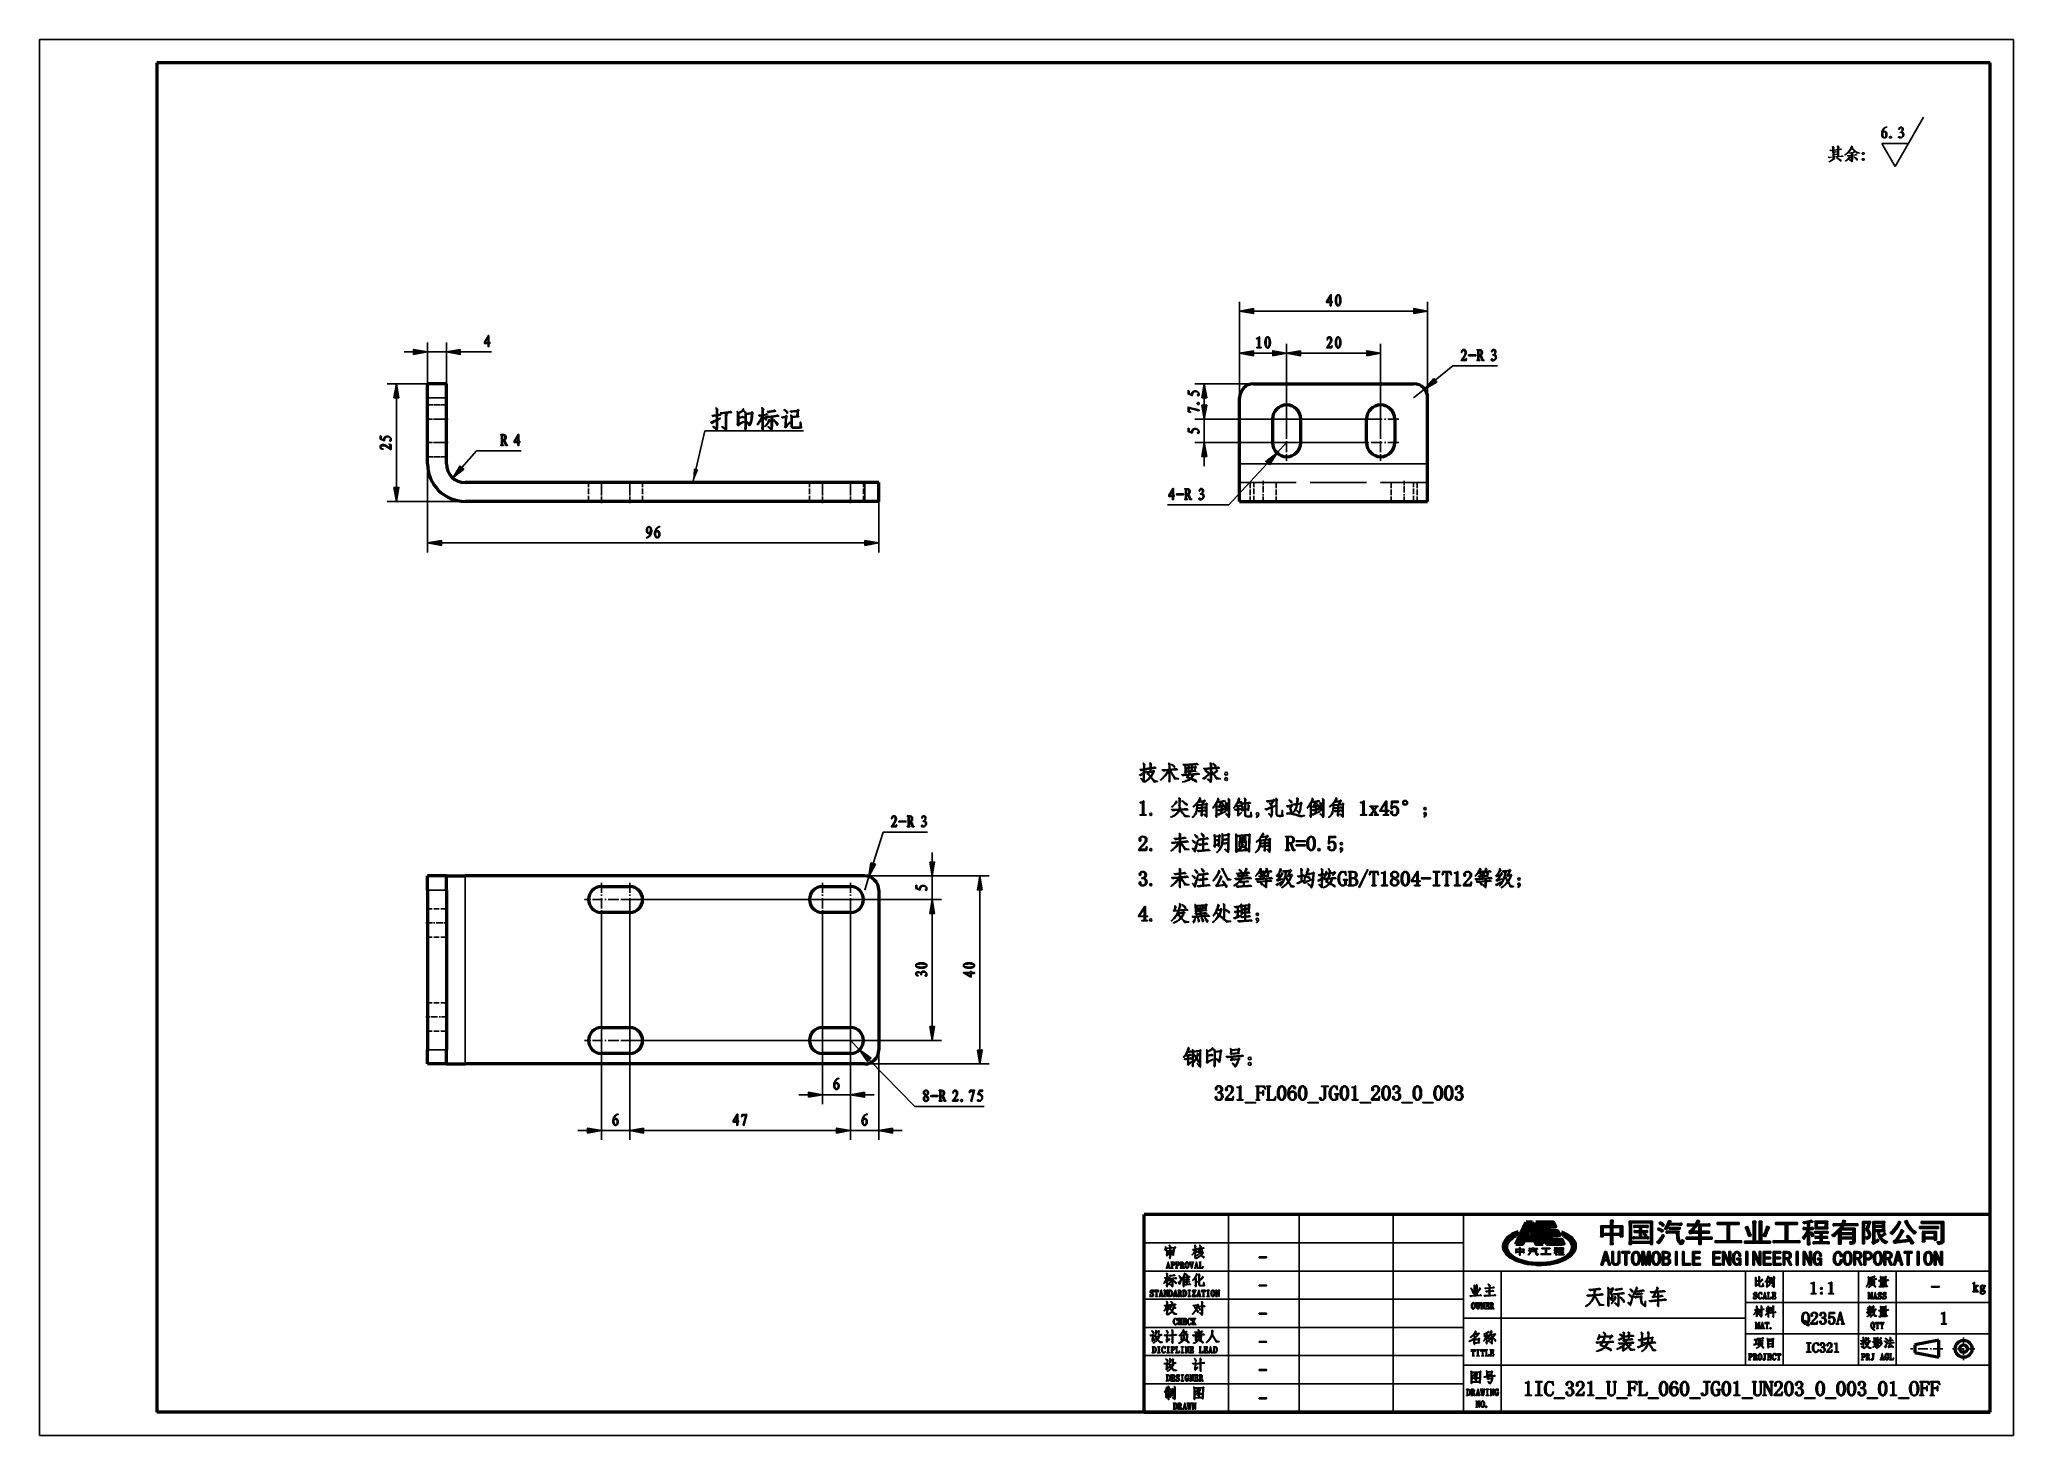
# Model space of a CAD drawing. Extents: x 0 to 420, y 0 to 297.
import ezdxf

# ---------------------------------------------------------------- set-up
doc = ezdxf.new("R2010")
doc.units = 0
doc.linetypes.add('DASHDOT', pattern=[18.5, 12, -3, 0.5, -3])
doc.linetypes.add('DASHED', pattern=[15, 12, -3])

msp = doc.modelspace()

# ---------------------------------------------------------------- linework, layer by layer
at = {"color": 7, "lineweight": 25}
for p, q in [((420, 297), (0, 297)), ((0, 297), (0, 0)), ((420, 0), (420, 297)), ((255.35, 206.74), (295.35, 206.74)), ((90.57, 119.04), (90.57, 79.04)), ((253, 5), (253, 47)), ((268, 5), (268, 47)), ((288, 5), (288, 47)), ((303, 5), (303, 47)), ((303, 41), (235, 41)), ((415, 35), (235, 35)), ((311, 5), (311, 35)), ((363, 15), (363, 35)), ((371, 15), (371, 35)), ((387, 15), (387, 35)), ((395, 15), (395, 35)), ((303, 29), (235, 29)), ((415, 28.33), (363, 28.33)), ((303, 23), (235, 23)), ((363, 25), (303, 25)), ((415, 21.66), (363, 21.66)), ((303, 17), (235, 17)), ((415, 15), (303, 15)), ((303, 11), (235, 11)), ((0, 0), (420, 0))]:
    msp.add_line(p, q, dxfattribs=at)
at = {"color": 7, "lineweight": 50}
for p, q in [((415, 292), (25, 292)), ((25, 292), (25, 5)), ((415, 5), (415, 292)), ((258.35, 223.74), (292.35, 223.74)), ((175.57, 202.74), (90.57, 202.74)), ((175.57, 198.74), (90.57, 198.74)), ((255.35, 198.74), (295.35, 198.74)), ((175.57, 119.04), (90.57, 119.04)), ((82.57, 116.04), (82.57, 82.04)), ((86.57, 116.04), (86.57, 82.04)), ((178.57, 116.04), (178.57, 82.04)), ((175.57, 79.04), (90.57, 79.04)), ((235, 5), (235, 47)), ((415, 47), (235, 47)), ((415, 5), (25, 5)), ((235, 5), (415, 5)), ((235, 5), (415, 5)), ((235, 5), (415, 5)), ((235, 5), (415, 5)), ((235, 5), (415, 5)), ((235, 5), (415, 5)), ((235, 5), (415, 5))]:
    msp.add_line(p, q, dxfattribs=at)
at = {"color": 5, "lineweight": 25, "ltscale": 0.303109}
msp.add_line((394.79, 269.96), (400.86, 280.46), dxfattribs=at)
at = {"color": 5, "lineweight": 25, "ltscale": 0.141451}
for p, q in [((394.79, 269.96), (391.96, 274.86)), ((391.96, 274.86), (397.62, 274.86))]:
    msp.add_line(p, q, dxfattribs=at)
at = {"color": 5, "lineweight": 25}
for p, q in [((255.35, 220.74), (255.35, 241.21)), ((295.35, 220.74), (295.35, 241.21)), ((258.31, 239.21), (292.4, 239.21)), ((285.35, 216.24), (245.83, 216.24)), ((282.35, 216.24), (245.83, 216.24)), ((282.35, 211.24), (245.83, 211.24)), ((85.52, 189.88), (175.61, 189.88)), ((175.57, 119.04), (202.07, 119.04)), ((125.57, 114.04), (191.93, 114.04)), ((125.57, 114.04), (125.57, 62.87)), ((172.57, 114.04), (172.57, 62.87)), ((172.57, 114.04), (172.57, 62.87)), ((200.07, 81.99), (200.07, 116.08)), ((119.57, 111.29), (119.57, 62.87)), ((125.57, 111.29), (125.57, 62.87)), ((166.57, 111.29), (166.57, 70.5)), ((172.57, 111.29), (172.57, 70.5)), ((189.93, 86.99), (189.93, 111.08)), ((125.57, 84.04), (191.93, 84.04)), ((175.57, 79.04), (202.07, 79.04)), ((128.52, 64.87), (169.61, 64.87))]:
    msp.add_line(p, q, dxfattribs=at)
at = {"color": 5, "lineweight": 25, "ltscale": 0.219818}
for p, q in [((82.57, 223.74), (82.57, 232.53)), ((86.57, 223.74), (86.57, 232.53))]:
    msp.add_line(p, q, dxfattribs=at)
at = {"color": 5, "lineweight": 25, "ltscale": 0.28781}
msp.add_line((255.35, 220.74), (255.35, 232.25), dxfattribs=at)
at = {"color": 5, "lineweight": 25, "ltscale": 0.40031}
for p, q in [((265.35, 216.24), (265.35, 232.25)), ((265.35, 216.24), (265.35, 232.25)), ((285.35, 216.24), (285.35, 232.25))]:
    msp.add_line(p, q, dxfattribs=at)
at = {"color": 5, "lineweight": 25, "ltscale": 0.051139}
for p, q in [((77.57, 230.53), (79.61, 230.53)), ((247.83, 219.19), (247.83, 221.24)), ((247.83, 206.24), (247.83, 208.28)), ((189.93, 121.99), (189.93, 124.04)), ((189.93, 109.04), (189.93, 111.08)), ((161.57, 72.5), (163.61, 72.5)), ((175.52, 72.5), (177.57, 72.5)), ((114.57, 64.87), (116.61, 64.87)), ((128.52, 64.87), (130.57, 64.87)), ((167.57, 64.87), (169.61, 64.87)), ((181.52, 64.87), (183.57, 64.87))]:
    msp.add_line(p, q, dxfattribs=at)
at = {"color": 5, "lineweight": 25, "ltscale": 0.1}
msp.add_line((82.57, 230.53), (86.57, 230.53), dxfattribs=at)
at = {"color": 5, "lineweight": 25, "ltscale": 0.165522}
msp.add_line((89.52, 230.53), (96.14, 230.53), dxfattribs=at)
at = {"color": 5, "lineweight": 25, "ltscale": 0.102278}
msp.add_line((258.31, 230.25), (262.4, 230.25), dxfattribs=at)
at = {"color": 5, "lineweight": 25, "ltscale": 0.352278}
msp.add_line((268.31, 230.25), (282.4, 230.25), dxfattribs=at)
at = {"color": 5, "lineweight": 25, "ltscale": 0.120807}
msp.add_line((296.97, 224.5), (300.71, 227.55), dxfattribs=at)
at = {"color": 5, "lineweight": 25, "ltscale": 0.2375}
for p, q in [((300.71, 227.55), (310.21, 227.55)), ((92.99, 209.49), (102.49, 209.49)), ((179.47, 128.36), (188.97, 128.36))]:
    msp.add_line(p, q, dxfattribs=at)
at = {"color": 5, "lineweight": 25, "ltscale": 0.215726}
msp.add_line((82.57, 223.74), (73.94, 223.74), dxfattribs=at)
at = {"color": 7, "lineweight": 50, "ltscale": 0.075}
for p, q in [((82.57, 220.74), (82.57, 223.74)), ((86.57, 220.74), (86.57, 223.74)), ((178.57, 202.74), (175.57, 202.74)), ((178.57, 198.74), (175.57, 198.74)), ((82.57, 116.04), (82.57, 119.04)), ((86.57, 116.04), (86.57, 119.04)), ((82.57, 79.04), (82.57, 82.04)), ((86.57, 79.04), (86.57, 82.04))]:
    msp.add_line(p, q, dxfattribs=at)
at = {"color": 7, "lineweight": 50, "ltscale": 0.1}
for p, q in [((86.57, 223.74), (82.57, 223.74)), ((178.57, 198.74), (178.57, 202.74)), ((86.57, 119.04), (82.57, 119.04)), ((86.57, 119.04), (90.57, 119.04)), ((86.57, 79.04), (82.57, 79.04)), ((86.57, 79.04), (90.57, 79.04))]:
    msp.add_line(p, q, dxfattribs=at)
at = {"color": 5, "lineweight": 25, "ltscale": 0.313143}
msp.add_line((258.35, 223.74), (245.83, 223.74), dxfattribs=at)
at = {"color": 5, "lineweight": 25, "ltscale": 0.075}
for p, q in [((292.35, 220.74), (294.68, 222.63)), ((265.35, 211.24), (263.31, 209.04)), ((175.57, 116.04), (176.47, 118.9))]:
    msp.add_line(p, q, dxfattribs=at)
at = {"color": 5, "lineweight": 25, "ltscale": 0.477279}
msp.add_line((75.94, 201.69), (75.94, 220.78), dxfattribs=at)
at = {"color": 7, "lineweight": 25, "ltscale": 0.1}
for p, q in [((86.57, 220.74), (82.57, 220.74)), ((175.57, 198.74), (175.57, 202.74)), ((86.57, 116.04), (82.57, 116.04)), ((86.57, 82.04), (82.57, 82.04))]:
    msp.add_line(p, q, dxfattribs=at)
at = {"color": 7, "lineweight": 50, "ltscale": 0.35}
for p, q in [((82.57, 206.74), (82.57, 220.74)), ((86.57, 206.74), (86.57, 220.74)), ((255.35, 206.74), (255.35, 220.74)), ((295.35, 206.74), (295.35, 220.74))]:
    msp.add_line(p, q, dxfattribs=at)
at = {"color": 7, "linetype": 'DASHED', "lineweight": 25, "ltscale": 0.1}
for p, q in [((86.57, 220.74), (82.57, 220.74)), ((82.57, 219.24), (86.57, 219.24)), ((86.57, 219.24), (82.57, 219.24)), ((86.57, 216.24), (82.57, 216.24)), ((86.57, 216.24), (82.57, 216.24)), ((86.57, 216.24), (82.57, 216.24)), ((86.57, 216.24), (82.57, 216.24)), ((86.57, 211.24), (82.57, 211.24)), ((86.57, 211.24), (82.57, 211.24)), ((86.57, 211.24), (82.57, 211.24)), ((86.57, 211.24), (82.57, 211.24)), ((82.57, 208.24), (86.57, 208.24)), ((86.57, 208.24), (82.57, 208.24)), ((116.82, 198.74), (116.82, 202.74)), ((116.82, 198.74), (116.82, 202.74)), ((119.57, 202.74), (119.57, 198.74)), ((119.57, 202.74), (119.57, 198.74)), ((119.57, 202.74), (119.57, 198.74)), ((119.57, 202.74), (119.57, 198.74)), ((125.57, 202.74), (125.57, 198.74)), ((125.57, 202.74), (125.57, 198.74)), ((125.57, 202.74), (125.57, 198.74)), ((125.57, 202.74), (125.57, 198.74)), ((128.32, 198.74), (128.32, 202.74)), ((128.32, 198.74), (128.32, 202.74)), ((163.82, 198.74), (163.82, 202.74)), ((163.82, 198.74), (163.82, 202.74)), ((166.57, 202.74), (166.57, 198.74)), ((166.57, 202.74), (166.57, 198.74)), ((166.57, 202.74), (166.57, 198.74)), ((166.57, 202.74), (166.57, 198.74)), ((172.57, 202.74), (172.57, 198.74)), ((172.57, 202.74), (172.57, 198.74)), ((172.57, 202.74), (172.57, 198.74)), ((172.57, 202.74), (172.57, 198.74)), ((175.32, 198.74), (175.32, 202.74)), ((175.32, 198.74), (175.32, 202.74)), ((175.57, 198.74), (175.57, 202.74)), ((257.6, 202.74), (257.6, 198.74)), ((258.35, 198.74), (258.35, 202.74)), ((263.1, 202.74), (263.1, 198.74)), ((287.6, 202.74), (287.6, 198.74)), ((292.35, 198.74), (292.35, 202.74)), ((293.1, 202.74), (293.1, 198.74)), ((86.57, 112.04), (82.57, 112.04)), ((86.57, 106.04), (82.57, 106.04)), ((86.57, 92.04), (82.57, 92.04)), ((86.57, 86.04), (82.57, 86.04))]:
    msp.add_line(p, q, dxfattribs=at)
at = {"color": 5, "lineweight": 25, "ltscale": 0.039779}
msp.add_line((247.83, 219.19), (247.83, 220.78), dxfattribs=at)
at = {"color": 14, "linetype": 'DASHDOT', "lineweight": 25, "ltscale": 0.195}
for p, q in [((265.35, 220.14), (265.35, 212.34)), ((285.35, 220.14), (285.35, 212.34)), ((269.25, 216.24), (261.45, 216.24)), ((265.35, 215.14), (265.35, 207.34)), ((289.25, 216.24), (281.45, 216.24)), ((285.35, 215.14), (285.35, 207.34)), ((269.25, 211.24), (261.45, 211.24)), ((289.25, 211.24), (281.45, 211.24))]:
    msp.add_line(p, q, dxfattribs=at)
at = {"color": 14, "linetype": 'DASHDOT', "lineweight": 25, "ltscale": 0.12}
for p, q in [((82.17, 216.24), (86.97, 216.24)), ((82.17, 211.24), (86.97, 211.24)), ((119.57, 198.34), (119.57, 203.14)), ((125.57, 198.34), (125.57, 203.14)), ((166.57, 198.34), (166.57, 203.14)), ((172.57, 198.34), (172.57, 203.14)), ((260.35, 198.34), (260.35, 203.14)), ((290.35, 198.34), (290.35, 203.14)), ((82.17, 109.04), (86.97, 109.04))]:
    msp.add_line(p, q, dxfattribs=at)
at = {"color": 5, "lineweight": 25, "ltscale": 0.125}
for p, q in [((247.83, 211.24), (247.83, 216.24)), ((189.93, 114.04), (189.93, 119.04))]:
    msp.add_line(p, q, dxfattribs=at)
at = {"color": 7, "lineweight": 50, "ltscale": 0.125}
for p, q in [((262.35, 216.24), (262.35, 211.24)), ((268.35, 211.24), (268.35, 216.24)), ((282.35, 211.24), (282.35, 216.24)), ((288.35, 216.24), (288.35, 211.24))]:
    msp.add_line(p, q, dxfattribs=at)
at = {"color": 5, "lineweight": 25, "ltscale": 0.471498}
msp.add_line((82.57, 206.74), (82.57, 187.88), dxfattribs=at)
at = {"color": 5, "lineweight": 25, "ltscale": 0.117766}
msp.add_line((89.87, 205.95), (92.99, 209.49), dxfattribs=at)
at = {"color": 5, "lineweight": 25, "ltscale": 0.304018}
msp.add_line((261.3, 206.88), (253.02, 197.97), dxfattribs=at)
at = {"color": 7, "lineweight": 50, "ltscale": 0.2}
for p, q in [((255.35, 198.74), (255.35, 206.74)), ((295.35, 198.74), (295.35, 206.74))]:
    msp.add_line(p, q, dxfattribs=at)
at = {"color": 7, "linetype": 'DASHED', "lineweight": 25}
for p, q in [((255.35, 206.74), (295.35, 206.74)), ((255.35, 202.74), (295.35, 202.74)), ((90.57, 119.04), (90.57, 79.04))]:
    msp.add_line(p, q, dxfattribs=at)
at = {"color": 5, "lineweight": 25, "ltscale": 0.415726}
msp.add_line((90.57, 198.74), (73.94, 198.74), dxfattribs=at)
at = {"color": 5, "lineweight": 25, "ltscale": 0.271498}
msp.add_line((178.57, 198.74), (178.57, 187.88), dxfattribs=at)
at = {"color": 5, "lineweight": 25, "ltscale": 0.325}
msp.add_line((253.02, 197.97), (240.02, 197.97), dxfattribs=at)
at = {"color": 5, "lineweight": 25, "ltscale": 0.174435}
msp.add_line((177.37, 121.71), (179.47, 128.36), dxfattribs=at)
at = {"color": 14, "linetype": 'DASHDOT', "lineweight": 25, "ltscale": 0.17875}
for p, q in [((119.57, 117.61), (119.57, 110.46)), ((125.57, 117.61), (125.57, 110.46)), ((166.57, 117.61), (166.57, 110.46)), ((172.57, 117.61), (172.57, 110.46)), ((123.14, 114.04), (115.99, 114.04)), ((129.14, 114.04), (121.99, 114.04)), ((170.14, 114.04), (162.99, 114.04)), ((176.14, 114.04), (168.99, 114.04)), ((123.14, 84.04), (115.99, 84.04)), ((119.57, 87.61), (119.57, 80.46)), ((129.14, 84.04), (121.99, 84.04)), ((125.57, 87.61), (125.57, 80.46)), ((170.14, 84.04), (162.99, 84.04)), ((166.57, 87.61), (166.57, 80.46)), ((176.14, 84.04), (168.99, 84.04)), ((172.57, 87.61), (172.57, 80.46))]:
    msp.add_line(p, q, dxfattribs=at)
at = {"color": 5, "lineweight": 25, "ltscale": 0.408967}
msp.add_line((175.57, 119.04), (191.93, 119.04), dxfattribs=at)
at = {"color": 7, "lineweight": 50, "ltscale": 0.15}
for p, q in [((119.57, 116.79), (125.57, 116.79)), ((166.57, 116.79), (172.57, 116.79)), ((125.57, 111.29), (119.57, 111.29)), ((172.57, 111.29), (166.57, 111.29)), ((119.57, 86.79), (125.57, 86.79)), ((166.57, 86.79), (172.57, 86.79)), ((125.57, 81.29), (119.57, 81.29)), ((172.57, 81.29), (166.57, 81.29))]:
    msp.add_line(p, q, dxfattribs=at)
at = {"color": 5, "lineweight": 25, "ltscale": 0.483967}
msp.add_line((172.57, 114.04), (191.93, 114.04), dxfattribs=at)
at = {"color": 14, "linetype": 'DASHDOT', "lineweight": 25, "ltscale": 0.120015}
msp.add_line((86.97, 89.04), (82.17, 89.04), dxfattribs=at)
at = {"color": 5, "lineweight": 25, "ltscale": 0.06875}
msp.add_line((172.57, 84.04), (174.49, 82.07), dxfattribs=at)
at = {"color": 5, "lineweight": 25, "ltscale": 0.347802}
msp.add_line((176.55, 79.95), (186.26, 69.99), dxfattribs=at)
at = {"color": 5, "lineweight": 25, "ltscale": 0.479117}
msp.add_line((178.57, 82.04), (178.57, 62.87), dxfattribs=at)
at = {"color": 5, "lineweight": 25, "ltscale": 0.15}
for p, q in [((166.57, 72.5), (172.57, 72.5)), ((119.57, 64.87), (125.57, 64.87)), ((172.57, 64.87), (178.57, 64.87))]:
    msp.add_line(p, q, dxfattribs=at)
at = {"color": 5, "lineweight": 25, "ltscale": 0.36875}
msp.add_line((186.26, 69.99), (201.01, 69.99), dxfattribs=at)
at = {"color": 30, "lineweight": 50, "ltscale": 0.129842}
msp.add_line((314.1, 40.7), (316.34, 45.38), dxfattribs=at)
at = {"color": 142, "lineweight": 50, "ltscale": 0.021213}
msp.add_line((314.26, 42.57), (314.61, 43.34), dxfattribs=at)
at = {"color": 30, "lineweight": 50, "ltscale": 0.033925}
msp.add_line((317.69, 45.38), (316.34, 45.38), dxfattribs=at)
at = {"color": 30, "lineweight": 50, "ltscale": 0.130132}
msp.add_line((319.96, 40.7), (317.69, 45.38), dxfattribs=at)
at = {"color": 30, "lineweight": 50, "ltscale": 0.130018}
msp.add_line((320.65, 40.69), (318.4, 45.37), dxfattribs=at)
at = {"color": 142, "lineweight": 50, "ltscale": 0.022913}
msp.add_line((324.33, 42.43), (323.93, 43.26), dxfattribs=at)
at = {"color": 154, "lineweight": 25, "ltscale": 0.052676}
for p, q in [((334.26, 44.61), (332.16, 44.61)), ((336.88, 44.61), (334.77, 44.61))]:
    msp.add_line(p, q, dxfattribs=at)
at = {"color": 154, "lineweight": 25, "ltscale": 0.000276279}
msp.add_line((332.16, 44.61), (332.16, 44.6), dxfattribs=at)
at = {"color": 154, "lineweight": 25, "ltscale": 0.005624}
msp.add_line((332.16, 44.6), (332.17, 44.37), dxfattribs=at)
at = {"color": 154, "lineweight": 25, "ltscale": 0.005256}
msp.add_line((332.17, 42.48), (332.16, 42.27), dxfattribs=at)
at = {"color": 154, "lineweight": 25, "ltscale": 0.013353}
for p, q in [((332.16, 42.27), (332.69, 42.27)), ((382.76, 40.69), (383.3, 40.69)), ((403.11, 41.55), (403.64, 41.55))]:
    msp.add_line(p, q, dxfattribs=at)
at = {"color": 154, "lineweight": 25, "ltscale": 0.006817}
for p, q in [((332.17, 44.37), (332.17, 44.1)), ((332.17, 42.76), (332.17, 42.48)), ((343.21, 45.31), (343.22, 45.58)), ((351.13, 44.99), (350.85, 45)), ((353.55, 40.85), (353.55, 41.12))]:
    msp.add_line(p, q, dxfattribs=at)
at = {"color": 154, "lineweight": 25, "ltscale": 0.008196}
for p, q in [((332.17, 44.1), (332.18, 43.77)), ((392.57, 44.71), (392.58, 45.04)), ((338.72, 40.62), (338.72, 40.95))]:
    msp.add_line(p, q, dxfattribs=at)
at = {"color": 154, "lineweight": 25, "ltscale": 0.008473}
for p, q in [((332.18, 43.1), (332.17, 42.76)), ((339.76, 43.22), (340.1, 43.22)), ((341.89, 42.23), (341.55, 42.23)), ((351.05, 41.79), (351.38, 41.79))]:
    msp.add_line(p, q, dxfattribs=at)
at = {"color": 154, "lineweight": 25, "ltscale": 0.009394}
for p, q in [((332.18, 43.77), (332.18, 43.4)), ((351.83, 44.99), (351.45, 44.99))]:
    msp.add_line(p, q, dxfattribs=at)
at = {"color": 154, "lineweight": 25, "ltscale": 0.007552}
for p, q in [((332.18, 43.4), (332.18, 43.1)), ((338.25, 44.96), (338.26, 44.66)), ((338.26, 41.81), (338.26, 41.51))]:
    msp.add_line(p, q, dxfattribs=at)
at = {"color": 154, "lineweight": 25, "ltscale": 0.032508}
for p, q in [((332.69, 42.96), (332.69, 44.26)), ((334.26, 44.26), (334.26, 42.96)), ((334.77, 42.96), (334.77, 44.26)), ((336.34, 44.26), (336.34, 42.96))]:
    msp.add_line(p, q, dxfattribs=at)
at = {"color": 154, "lineweight": 25, "ltscale": 0.039323}
for p, q in [((332.69, 44.26), (334.26, 44.26)), ((334.26, 42.96), (332.69, 42.96)), ((332.69, 42.61), (334.26, 42.61))]:
    msp.add_line(p, q, dxfattribs=at)
at = {"color": 154, "lineweight": 25, "ltscale": 0.008288}
for p, q in [((332.69, 42.27), (332.69, 42.61)), ((336.34, 42.61), (336.34, 42.27))]:
    msp.add_line(p, q, dxfattribs=at)
at = {"color": 154, "lineweight": 25, "ltscale": 0.013998}
msp.add_line((334.8, 45.78), (334.24, 45.78), dxfattribs=at)
at = {"color": 154, "lineweight": 25, "ltscale": 0.006728}
for p, q in [((334.24, 45.78), (334.25, 45.51)), ((398.18, 40.92), (398.31, 40.69))]:
    msp.add_line(p, q, dxfattribs=at)
at = {"color": 154, "lineweight": 25, "ltscale": 0.00737}
for p, q in [((334.25, 45.51), (334.26, 45.21)), ((338.24, 45.26), (338.25, 44.96)), ((405.17, 44.89), (405.18, 45.19)), ((343.22, 40.79), (343.21, 41.09))]:
    msp.add_line(p, q, dxfattribs=at)
at = {"color": 154, "lineweight": 25, "ltscale": 0.007554}
for p, q in [((334.26, 45.21), (334.26, 44.91)), ((348.81, 42.8), (348.82, 43.1)), ((377.77, 45.32), (377.77, 45.02)), ((386.3, 43.46), (386.31, 43.76))]:
    msp.add_line(p, q, dxfattribs=at)
at = {"color": 154, "lineweight": 25, "ltscale": 0.007551}
for p, q in [((334.26, 44.91), (334.26, 44.61)), ((343.2, 41.68), (343.2, 41.99))]:
    msp.add_line(p, q, dxfattribs=at)
at = {"color": 154, "lineweight": 25, "ltscale": 0.025325}
msp.add_line((334.26, 42.61), (334.26, 41.59), dxfattribs=at)
at = {"color": 154, "lineweight": 25, "ltscale": 0.007277}
for p, q in [((334.77, 44.87), (334.78, 45.16)), ((387.87, 45.09), (387.87, 44.8))]:
    msp.add_line(p, q, dxfattribs=at)
at = {"color": 154, "lineweight": 25, "ltscale": 0.006538}
msp.add_line((334.77, 44.61), (334.77, 44.87), dxfattribs=at)
at = {"color": 154, "lineweight": 25, "ltscale": 0.039322}
for p, q in [((334.77, 44.26), (336.34, 44.26)), ((336.34, 42.96), (334.77, 42.96)), ((334.77, 42.61), (336.34, 42.61)), ((361.14, 41.44), (359.57, 41.44))]:
    msp.add_line(p, q, dxfattribs=at)
at = {"color": 154, "lineweight": 25, "ltscale": 0.023667}
msp.add_line((334.77, 41.66), (334.77, 42.61), dxfattribs=at)
at = {"color": 154, "lineweight": 25, "ltscale": 0.007646}
for p, q in [((334.78, 45.16), (334.79, 45.47)), ((379.74, 41.96), (380.04, 41.96))]:
    msp.add_line(p, q, dxfattribs=at)
at = {"color": 154, "lineweight": 25, "ltscale": 0.00774}
for p, q in [((334.79, 45.47), (334.8, 45.78)), ((362.13, 41.46), (361.82, 41.45)), ((374.53, 41.46), (374.22, 41.45))]:
    msp.add_line(p, q, dxfattribs=at)
at = {"color": 154, "lineweight": 25, "ltscale": 0.013354}
msp.add_line((336.34, 42.27), (336.88, 42.27), dxfattribs=at)
at = {"color": 154, "lineweight": 25, "ltscale": 0.008933}
for p, q in [((336.85, 43.42), (336.86, 43.78)), ((353.54, 41.43), (353.54, 41.79))]:
    msp.add_line(p, q, dxfattribs=at)
at = {"color": 154, "lineweight": 25, "ltscale": 0.000552559}
msp.add_line((336.85, 43.4), (336.85, 43.42), dxfattribs=at)
at = {"color": 154, "lineweight": 25, "ltscale": 0.009301}
msp.add_line((336.86, 43.03), (336.85, 43.4), dxfattribs=at)
at = {"color": 154, "lineweight": 25, "ltscale": 0.007001}
for p, q in [((336.86, 44.09), (336.87, 44.37)), ((366.97, 42.98), (366.84, 42.73))]:
    msp.add_line(p, q, dxfattribs=at)
at = {"color": 154, "lineweight": 25, "ltscale": 0.00792}
for p, q in [((336.86, 43.78), (336.86, 44.09)), ((336.86, 42.71), (336.86, 43.03)), ((338.26, 44.66), (338.26, 44.34)), ((341.8, 44.66), (341.48, 44.65)), ((376.05, 43.61), (375.92, 43.32)), ((380.2, 41.2), (379.88, 41.19))]:
    msp.add_line(p, q, dxfattribs=at)
at = {"color": 154, "lineweight": 25, "ltscale": 0.006636}
for p, q in [((336.87, 42.44), (336.86, 42.71)), ((353.03, 44.3), (353.04, 44.03))]:
    msp.add_line(p, q, dxfattribs=at)
at = {"color": 154, "lineweight": 25, "ltscale": 0.0059}
for p, q in [((336.87, 44.37), (336.88, 44.61)), ((392.59, 45.32), (392.6, 45.56))]:
    msp.add_line(p, q, dxfattribs=at)
at = {"color": 154, "lineweight": 25, "ltscale": 0.00424}
msp.add_line((336.88, 42.27), (336.87, 42.44), dxfattribs=at)
at = {"color": 154, "lineweight": 25, "ltscale": 0.124689}
msp.add_line((343.22, 45.58), (338.23, 45.58), dxfattribs=at)
at = {"color": 154, "lineweight": 25, "ltscale": 0.000925408}
msp.add_line((338.23, 45.58), (338.24, 45.54), dxfattribs=at)
at = {"color": 154, "lineweight": 25, "ltscale": 0.007093}
for p, q in [((338.24, 45.54), (338.24, 45.26)), ((350.74, 44.57), (351.03, 44.58)), ((392.58, 45.04), (392.59, 45.32)), ((353.05, 41.2), (353.04, 40.92)), ((376.18, 41.57), (376.17, 41.29))]:
    msp.add_line(p, q, dxfattribs=at)
at = {"color": 154, "lineweight": 25, "ltscale": 0.057832}
msp.add_line((338.26, 44.34), (338.26, 42.03), dxfattribs=at)
at = {"color": 154, "lineweight": 25, "ltscale": 0.005525}
msp.add_line((338.26, 42.03), (338.26, 41.81), dxfattribs=at)
at = {"color": 154, "lineweight": 25, "ltscale": 0.099089}
for p, q in [((338.72, 41.28), (338.72, 45.25)), ((342.74, 45.25), (342.74, 41.28))]:
    msp.add_line(p, q, dxfattribs=at)
at = {"color": 154, "lineweight": 25, "ltscale": 0.10047}
for p, q in [((338.72, 45.25), (342.74, 45.25)), ((342.74, 41.28), (338.72, 41.28)), ((338.72, 40.95), (342.74, 40.95))]:
    msp.add_line(p, q, dxfattribs=at)
at = {"color": 154, "lineweight": 25, "ltscale": 0.009946}
for p, q in [((339.08, 42.25), (339.08, 41.85)), ((339.23, 44.68), (339.23, 44.28)), ((339.32, 43.6), (339.32, 43.2)), ((342.13, 43.2), (342.13, 43.6)), ((342.25, 44.28), (342.25, 44.68)), ((342.37, 41.85), (342.37, 42.25)), ((346.11, 43.46), (346.11, 43.07)), ((349.4, 44.76), (349.4, 45.16)), ((377.63, 43.42), (377.63, 43.02)), ((380.59, 43.02), (380.59, 43.42))]:
    msp.add_line(p, q, dxfattribs=at)
at = {"color": 154, "lineweight": 25, "ltscale": 0.008204}
for p, q in [((339.41, 42.24), (339.08, 42.25)), ((363.12, 40.91), (363.44, 40.93))]:
    msp.add_line(p, q, dxfattribs=at)
at = {"color": 154, "lineweight": 25, "ltscale": 0.00802}
for p, q in [((339.55, 44.66), (339.23, 44.68)), ((386.31, 43.76), (386.33, 44.08))]:
    msp.add_line(p, q, dxfattribs=at)
at = {"color": 154, "lineweight": 25, "ltscale": 0.004613}
for p, q in [((339.23, 44.28), (339.41, 44.29)), ((345.31, 42.78), (345.23, 42.62))]:
    msp.add_line(p, q, dxfattribs=at)
at = {"color": 154, "lineweight": 25, "ltscale": 0.007929}
for p, q in [((339.64, 43.58), (339.32, 43.6)), ((377.95, 43.4), (377.63, 43.42))]:
    msp.add_line(p, q, dxfattribs=at)
at = {"color": 154, "lineweight": 25, "ltscale": 0.002769}
msp.add_line((339.32, 43.2), (339.43, 43.21), dxfattribs=at)
at = {"color": 154, "lineweight": 25, "ltscale": 0.008198}
for p, q in [((339.41, 44.29), (339.74, 44.3)), ((339.74, 42.23), (339.41, 42.24)), ((348.78, 44.78), (349.11, 44.78)), ((351.01, 42.21), (350.68, 42.22)), ((354.66, 43.04), (354.98, 43.04)), ((355.02, 43.45), (354.7, 43.45)), ((354.71, 44.59), (355.03, 44.58)), ((355.53, 42.22), (355.2, 42.21)), ((373.64, 45.32), (373.31, 45.32)), ((373.39, 44.92), (373.72, 44.91)), ((386.66, 45.04), (386.33, 45.03)), ((392.29, 42.91), (392.03, 42.7)), ((400.32, 44.05), (400.65, 44.06)), ((400.69, 44.46), (400.36, 44.47)), ((401.02, 45.52), (400.7, 45.52)), ((350.72, 41.78), (351.05, 41.79)), ((355.23, 41.79), (355.56, 41.78)), ((361.82, 41.45), (361.49, 41.44)), ((361.52, 41.04), (361.85, 41.03)), ((374.22, 41.45), (373.89, 41.44)), ((373.92, 41.04), (374.24, 41.03))]:
    msp.add_line(p, q, dxfattribs=at)
at = {"color": 154, "lineweight": 25, "ltscale": 0.008109}
for p, q in [((339.43, 43.21), (339.76, 43.22)), ((341.97, 43.59), (341.65, 43.58)), ((342.22, 42.24), (341.89, 42.23)), ((368.09, 44.39), (367.78, 44.47))]:
    msp.add_line(p, q, dxfattribs=at)
at = {"color": 154, "lineweight": 25, "ltscale": 0.00829}
for p, q in [((339.88, 44.65), (339.55, 44.66)), ((339.97, 43.57), (339.64, 43.58)), ((361.24, 45.32), (360.91, 45.32)), ((378.28, 43.4), (377.95, 43.4)), ((400.65, 45.13), (400.98, 45.14)), ((357.12, 41.44), (356.79, 41.45)), ((369.52, 41.44), (369.19, 41.45)), ((380.18, 40.82), (380.51, 40.81))]:
    msp.add_line(p, q, dxfattribs=at)
at = {"color": 154, "lineweight": 25, "ltscale": 0.008381}
for p, q in [((339.74, 44.3), (340.08, 44.3)), ((351.35, 42.21), (351.01, 42.21)), ((353.02, 45.71), (352.71, 45.84)), ((354.7, 43.45), (354.36, 43.44))]:
    msp.add_line(p, q, dxfattribs=at)
at = {"color": 154, "lineweight": 25, "ltscale": 0.004236}
msp.add_line((339.91, 42.23), (339.74, 42.23), dxfattribs=at)
at = {"color": 154, "lineweight": 25, "ltscale": 0.004881}
msp.add_line((340.08, 44.65), (339.88, 44.65), dxfattribs=at)
at = {"color": 154, "lineweight": 25, "ltscale": 0.013261}
for p, q in [((340.44, 42.23), (339.91, 42.23)), ((353.56, 44.3), (353.03, 44.3)), ((353.03, 40.67), (353.56, 40.67)), ((400.59, 41.24), (401.12, 41.24))]:
    msp.add_line(p, q, dxfattribs=at)
at = {"color": 154, "lineweight": 25, "ltscale": 0.003131}
for p, q in [((340.1, 43.57), (339.97, 43.57)), ((341.48, 44.3), (341.6, 44.3))]:
    msp.add_line(p, q, dxfattribs=at)
at = {"color": 154, "lineweight": 25, "ltscale": 0.035086}
msp.add_line((341.48, 44.65), (340.08, 44.65), dxfattribs=at)
at = {"color": 154, "lineweight": 25, "ltscale": 0.009025}
for p, q in [((340.08, 44.3), (340.44, 44.3)), ((348.79, 45.14), (348.43, 45.14)), ((369.45, 41.04), (369.81, 41.04)), ((377.9, 40.82), (378.26, 40.82))]:
    msp.add_line(p, q, dxfattribs=at)
at = {"color": 154, "lineweight": 25, "ltscale": 0.008472}
for p, q in [((340.44, 43.57), (340.1, 43.57)), ((340.1, 43.22), (340.44, 43.22)), ((341.65, 43.58), (341.31, 43.57)), ((376.18, 44.21), (375.84, 44.21)), ((378.12, 43.04), (378.45, 43.04)), ((378.84, 42.34), (378.5, 42.34)), ((378.5, 41.96), (378.84, 41.96)), ((379.3, 41.96), (379.64, 41.96))]:
    msp.add_line(p, q, dxfattribs=at)
at = {"color": 154, "lineweight": 25, "ltscale": 0.018142}
for p, q in [((340.44, 44.3), (340.44, 43.57)), ((340.87, 43.57), (340.87, 44.3))]:
    msp.add_line(p, q, dxfattribs=at)
at = {"color": 154, "lineweight": 25, "ltscale": 0.024772}
for p, q in [((340.44, 43.22), (340.44, 42.23)), ((340.87, 42.23), (340.87, 43.22)), ((359.57, 44.92), (360.56, 44.92)), ((376.18, 45.2), (376.18, 44.21))]:
    msp.add_line(p, q, dxfattribs=at)
at = {"color": 154, "lineweight": 25, "ltscale": 0.015103}
msp.add_line((340.87, 44.3), (341.48, 44.3), dxfattribs=at)
at = {"color": 154, "lineweight": 25, "ltscale": 0.010867}
for p, q in [((341.31, 43.57), (340.87, 43.57)), ((340.87, 43.22), (341.31, 43.22))]:
    msp.add_line(p, q, dxfattribs=at)
at = {"color": 154, "lineweight": 25, "ltscale": 0.016945}
msp.add_line((341.55, 42.23), (340.87, 42.23), dxfattribs=at)
at = {"color": 154, "lineweight": 25, "ltscale": 0.008126}
msp.add_line((341.48, 43.01), (341.21, 42.83), dxfattribs=at)
at = {"color": 154, "lineweight": 25, "ltscale": 0.01011}
msp.add_line((341.21, 42.83), (341.48, 42.52), dxfattribs=at)
at = {"color": 154, "lineweight": 25, "ltscale": 0.00442}
msp.add_line((341.31, 43.22), (341.49, 43.22), dxfattribs=at)
at = {"color": 154, "lineweight": 25, "ltscale": 0.002248}
msp.add_line((341.55, 43.07), (341.48, 43.01), dxfattribs=at)
at = {"color": 154, "lineweight": 25, "ltscale": 0.005354}
msp.add_line((341.48, 42.52), (341.62, 42.36), dxfattribs=at)
at = {"color": 154, "lineweight": 25, "ltscale": 0.008291}
for p, q in [((341.49, 43.22), (341.82, 43.21)), ((382.3, 43.37), (382.05, 43.15)), ((377.97, 41.2), (377.64, 41.21)), ((380.53, 41.21), (380.2, 41.2))]:
    msp.add_line(p, q, dxfattribs=at)
at = {"color": 154, "lineweight": 25, "ltscale": 0.005669}
msp.add_line((341.72, 42.91), (341.55, 43.07), dxfattribs=at)
at = {"color": 154, "lineweight": 25, "ltscale": 0.008382}
for p, q in [((341.6, 44.3), (341.94, 44.29)), ((341.73, 41.88), (342.07, 41.87))]:
    msp.add_line(p, q, dxfattribs=at)
at = {"color": 154, "lineweight": 25, "ltscale": 0.003554}
msp.add_line((341.62, 42.36), (341.74, 42.44), dxfattribs=at)
at = {"color": 154, "lineweight": 25, "ltscale": 0.009444}
msp.add_line((341.99, 42.65), (341.72, 42.91), dxfattribs=at)
at = {"color": 154, "lineweight": 25, "ltscale": 0.008418}
msp.add_line((341.74, 42.44), (342.04, 42.61), dxfattribs=at)
at = {"color": 154, "lineweight": 25, "ltscale": 0.008293}
msp.add_line((342.13, 44.67), (341.8, 44.66), dxfattribs=at)
at = {"color": 154, "lineweight": 25, "ltscale": 0.007836}
for p, q in [((341.82, 43.21), (342.13, 43.2)), ((341.94, 44.29), (342.25, 44.28)), ((346.42, 43.45), (346.11, 43.46)), ((361.85, 41.03), (362.16, 41.02)), ((374.24, 41.03), (374.56, 41.02))]:
    msp.add_line(p, q, dxfattribs=at)
at = {"color": 154, "lineweight": 25, "ltscale": 0.003965}
msp.add_line((342.13, 43.6), (341.97, 43.59), dxfattribs=at)
at = {"color": 154, "lineweight": 25, "ltscale": 0.001563}
msp.add_line((342.04, 42.61), (341.99, 42.65), dxfattribs=at)
at = {"color": 154, "lineweight": 25, "ltscale": 0.003137}
msp.add_line((342.25, 44.68), (342.13, 44.67), dxfattribs=at)
at = {"color": 154, "lineweight": 25, "ltscale": 0.003964}
for p, q in [((342.37, 42.25), (342.22, 42.24)), ((352.84, 44.99), (352.92, 45.12))]:
    msp.add_line(p, q, dxfattribs=at)
at = {"color": 154, "lineweight": 25, "ltscale": 0.00728}
for p, q in [((343.2, 45.01), (343.21, 45.31)), ((338.24, 40.91), (338.23, 40.62))]:
    msp.add_line(p, q, dxfattribs=at)
at = {"color": 154, "lineweight": 25, "ltscale": 0.007644}
for p, q in [((343.2, 44.71), (343.2, 45.01)), ((346.44, 44.26), (346.6, 44.52)), ((355.2, 42.21), (354.89, 42.21)), ((376.86, 42.83), (377.01, 42.57)), ((403.62, 42.83), (403.62, 43.13))]:
    msp.add_line(p, q, dxfattribs=at)
at = {"color": 154, "lineweight": 25, "ltscale": 0.008012}
for p, q in [((343.2, 44.39), (343.2, 44.71)), ((353.05, 41.52), (353.05, 41.2))]:
    msp.add_line(p, q, dxfattribs=at)
at = {"color": 154, "lineweight": 25, "ltscale": 0.001105}
for p, q in [((343.2, 44.34), (343.2, 44.39)), ((382.79, 41.64), (382.79, 41.59))]:
    msp.add_line(p, q, dxfattribs=at)
at = {"color": 154, "lineweight": 25, "ltscale": 0.058938}
msp.add_line((343.2, 41.99), (343.2, 44.34), dxfattribs=at)
at = {"color": 154, "lineweight": 25, "ltscale": 0.007387}
msp.add_line((344.39, 44.03), (344.22, 43.8), dxfattribs=at)
at = {"color": 154, "lineweight": 25, "ltscale": 0.005099}
msp.add_line((344.22, 43.8), (344.41, 43.73), dxfattribs=at)
at = {"color": 154, "lineweight": 25, "ltscale": 0.003749}
msp.add_line((344.46, 44.17), (344.39, 44.03), dxfattribs=at)
at = {"color": 154, "lineweight": 25, "ltscale": 0.007873}
msp.add_line((344.41, 43.73), (344.69, 43.6), dxfattribs=at)
at = {"color": 154, "lineweight": 25, "ltscale": 0.007969}
for p, q in [((344.75, 44.05), (344.46, 44.17)), ((397.48, 44.41), (397.66, 44.15)), ((344.86, 41.15), (345.03, 41.42))]:
    msp.add_line(p, q, dxfattribs=at)
at = {"color": 154, "lineweight": 25, "ltscale": 0.007782}
msp.add_line((344.75, 45.38), (344.51, 45.18), dxfattribs=at)
at = {"color": 154, "lineweight": 25, "ltscale": 0.005291}
msp.add_line((344.51, 45.18), (344.69, 45.07), dxfattribs=at)
at = {"color": 154, "lineweight": 25, "ltscale": 0.008097}
msp.add_line((344.69, 45.07), (344.96, 44.89), dxfattribs=at)
at = {"color": 154, "lineweight": 25, "ltscale": 0.008033}
msp.add_line((344.69, 43.6), (344.98, 43.45), dxfattribs=at)
at = {"color": 154, "lineweight": 25, "ltscale": 0.008125}
msp.add_line((344.91, 42.1), (344.72, 41.83), dxfattribs=at)
at = {"color": 154, "lineweight": 25, "ltscale": 0.003649}
msp.add_line((344.85, 45.49), (344.75, 45.38), dxfattribs=at)
at = {"color": 154, "lineweight": 25, "ltscale": 0.008079}
for p, q in [((345.05, 43.91), (344.75, 44.05)), ((366.93, 42.43), (367.22, 42.3))]:
    msp.add_line(p, q, dxfattribs=at)
at = {"color": 154, "lineweight": 25, "ltscale": 0.007487}
for p, q in [((345.1, 45.33), (344.85, 45.49)), ((395.43, 44.31), (395.59, 44.57))]:
    msp.add_line(p, q, dxfattribs=at)
at = {"color": 154, "lineweight": 25, "ltscale": 0.007741}
for p, q in [((345.08, 42.36), (344.91, 42.1)), ((381.8, 42.96), (381.55, 42.78))]:
    msp.add_line(p, q, dxfattribs=at)
at = {"color": 154, "lineweight": 25, "ltscale": 0.00781}
msp.add_line((344.96, 44.89), (345.2, 44.7), dxfattribs=at)
at = {"color": 154, "lineweight": 25, "ltscale": 0.008327}
for p, q in [((344.98, 43.45), (345.26, 43.26)), ((351.2, 42.93), (351.53, 42.99))]:
    msp.add_line(p, q, dxfattribs=at)
at = {"color": 154, "lineweight": 25, "ltscale": 0.00799}
msp.add_line((345.34, 43.77), (345.05, 43.91), dxfattribs=at)
at = {"color": 154, "lineweight": 25, "ltscale": 0.007424}
msp.add_line((345.23, 42.62), (345.08, 42.36), dxfattribs=at)
at = {"color": 154, "lineweight": 25, "ltscale": 0.007816}
msp.add_line((345.36, 45.15), (345.1, 45.33), dxfattribs=at)
at = {"color": 154, "lineweight": 25, "ltscale": 0.007564}
msp.add_line((345.2, 44.7), (345.43, 44.5), dxfattribs=at)
at = {"color": 154, "lineweight": 25, "ltscale": 0.010015}
msp.add_line((345.25, 41.75), (345.46, 42.09), dxfattribs=at)
at = {"color": 154, "lineweight": 25, "ltscale": 0.004402}
msp.add_line((345.26, 43.26), (345.37, 43.4), dxfattribs=at)
at = {"color": 154, "lineweight": 25, "ltscale": 0.007997}
for p, q in [((345.57, 42.6), (345.31, 42.78)), ((351.39, 43.74), (351.14, 43.54))]:
    msp.add_line(p, q, dxfattribs=at)
at = {"color": 154, "lineweight": 25, "ltscale": 0.005932}
msp.add_line((345.55, 43.66), (345.34, 43.77), dxfattribs=at)
at = {"color": 154, "lineweight": 25, "ltscale": 0.008142}
msp.add_line((345.62, 44.96), (345.36, 45.15), dxfattribs=at)
at = {"color": 154, "lineweight": 25, "ltscale": 0.007868}
msp.add_line((345.37, 43.4), (345.55, 43.66), dxfattribs=at)
at = {"color": 154, "lineweight": 25, "ltscale": 0.003915}
msp.add_line((345.43, 44.5), (345.53, 44.62), dxfattribs=at)
at = {"color": 154, "lineweight": 25, "ltscale": 0.007537}
for p, q in [((345.46, 42.09), (345.63, 42.33)), ((398.15, 41.89), (397.98, 42.14))]:
    msp.add_line(p, q, dxfattribs=at)
at = {"color": 154, "lineweight": 25, "ltscale": 0.007954}
msp.add_line((345.53, 44.62), (345.77, 44.83), dxfattribs=at)
at = {"color": 154, "lineweight": 25, "ltscale": 0.005602}
msp.add_line((345.77, 42.49), (345.57, 42.6), dxfattribs=at)
at = {"color": 154, "lineweight": 25, "ltscale": 0.004904}
for p, q in [((345.77, 44.83), (345.62, 44.96)), ((346.46, 37.49), (346.58, 37.34))]:
    msp.add_line(p, q, dxfattribs=at)
at = {"color": 154, "lineweight": 25, "ltscale": 0.005235}
msp.add_line((345.63, 42.33), (345.77, 42.49), dxfattribs=at)
at = {"color": 154, "lineweight": 25, "ltscale": 0.007771}
for p, q in [((345.85, 44.21), (345.65, 43.97)), ((375.87, 42.36), (376.03, 42.62)), ((400.6, 43.35), (400.63, 43.04))]:
    msp.add_line(p, q, dxfattribs=at)
at = {"color": 154, "lineweight": 25, "ltscale": 0.00539}
msp.add_line((345.65, 43.97), (345.85, 43.91), dxfattribs=at)
at = {"color": 154, "lineweight": 25, "ltscale": 0.007699}
for p, q in [((346.03, 44.45), (345.85, 44.21)), ((353.09, 45.38), (353.27, 45.62)), ((392.79, 40.8), (392.98, 41.05))]:
    msp.add_line(p, q, dxfattribs=at)
at = {"color": 154, "lineweight": 25, "ltscale": 0.008072}
for p, q in [((345.85, 43.91), (346.15, 43.8)), ((395.85, 43.15), (395.7, 42.86))]:
    msp.add_line(p, q, dxfattribs=at)
at = {"color": 154, "lineweight": 25, "ltscale": 0.007518}
for p, q in [((346.19, 44.71), (346.03, 44.45)), ((383.75, 44.4), (383.9, 44.65))]:
    msp.add_line(p, q, dxfattribs=at)
at = {"color": 154, "lineweight": 25, "ltscale": 0.000469915}
msp.add_line((346.11, 43.07), (346.12, 43.07), dxfattribs=at)
at = {"color": 154, "lineweight": 25, "ltscale": 0.007928}
for p, q in [((346.12, 43.07), (346.44, 43.08)), ((378.09, 42.35), (377.78, 42.36)), ((380.45, 45.26), (380.47, 45.58))]:
    msp.add_line(p, q, dxfattribs=at)
at = {"color": 154, "lineweight": 25, "ltscale": 0.006004}
for p, q in [((346.15, 43.8), (346.28, 44)), ((389.92, 38.28), (389.89, 38.52))]:
    msp.add_line(p, q, dxfattribs=at)
at = {"color": 154, "lineweight": 25, "ltscale": 0.007495}
for p, q in [((346.32, 44.98), (346.19, 44.71)), ((382.79, 43.87), (382.58, 43.64)), ((339.13, 37.76), (339.15, 38.06)), ((384.17, 37.76), (384.19, 38.06)), ((401.33, 37.76), (401.35, 38.06))]:
    msp.add_line(p, q, dxfattribs=at)
at = {"color": 154, "lineweight": 25, "ltscale": 0.007692}
for p, q in [((346.28, 44), (346.44, 44.26)), ((397.32, 44.67), (397.48, 44.41))]:
    msp.add_line(p, q, dxfattribs=at)
at = {"color": 154, "lineweight": 25, "ltscale": 0.009613}
msp.add_line((346.47, 45.34), (346.32, 44.99), dxfattribs=at)
at = {"color": 154, "lineweight": 25, "ltscale": 0.000130419}
msp.add_line((346.32, 44.99), (346.32, 44.98), dxfattribs=at)
at = {"color": 154, "lineweight": 25, "ltscale": 0.008474}
for p, q in [((346.76, 43.44), (346.42, 43.45)), ((378.16, 41.96), (378.5, 41.96))]:
    msp.add_line(p, q, dxfattribs=at)
at = {"color": 154, "lineweight": 25, "ltscale": 0.008565}
msp.add_line((346.44, 43.08), (346.78, 43.09), dxfattribs=at)
at = {"color": 154, "lineweight": 25, "ltscale": 0.007268}
msp.add_line((346.58, 45.61), (346.47, 45.34), dxfattribs=at)
at = {"color": 154, "lineweight": 25, "ltscale": 0.003903}
msp.add_line((346.64, 45.75), (346.58, 45.61), dxfattribs=at)
at = {"color": 154, "lineweight": 25, "ltscale": 0.007676}
for p, q in [((346.6, 44.52), (346.76, 44.79)), ((395.3, 44.99), (395.15, 44.73))]:
    msp.add_line(p, q, dxfattribs=at)
at = {"color": 154, "lineweight": 25, "ltscale": 0.008245}
msp.add_line((346.95, 45.64), (346.64, 45.75), dxfattribs=at)
at = {"color": 154, "lineweight": 25, "ltscale": 0.009854}
for p, q in [((346.74, 44.3), (346.74, 43.91)), ((349.11, 43.91), (349.11, 44.3))]:
    msp.add_line(p, q, dxfattribs=at)
at = {"color": 154, "lineweight": 25, "ltscale": 0.008296}
for p, q in [((347.07, 44.29), (346.74, 44.3)), ((382.78, 41.02), (382.76, 40.69))]:
    msp.add_line(p, q, dxfattribs=at)
at = {"color": 154, "lineweight": 25, "ltscale": 0.002396}
msp.add_line((346.74, 43.91), (346.83, 43.91), dxfattribs=at)
at = {"color": 154, "lineweight": 25, "ltscale": 0.041164}
for p, q in [((346.76, 44.79), (348.4, 44.79)), ((354.48, 44.99), (352.84, 44.99)), ((339.91, 41.88), (341.55, 41.88))]:
    msp.add_line(p, q, dxfattribs=at)
at = {"color": 154, "lineweight": 25, "ltscale": 0.000644684}
msp.add_line((346.78, 43.44), (346.76, 43.44), dxfattribs=at)
at = {"color": 154, "lineweight": 25, "ltscale": 0.051386}
msp.add_line((348.84, 43.44), (346.78, 43.44), dxfattribs=at)
at = {"color": 154, "lineweight": 25, "ltscale": 0.038678}
msp.add_line((346.78, 43.09), (348.33, 43.09), dxfattribs=at)
at = {"color": 154, "lineweight": 25, "ltscale": 0.008292}
for p, q in [((346.83, 43.91), (347.16, 43.92)), ((380.41, 43.41), (380.08, 43.4)), ((400.36, 44.47), (400.03, 44.48))]:
    msp.add_line(p, q, dxfattribs=at)
at = {"color": 154, "lineweight": 25, "ltscale": 0.006837}
msp.add_line((346.9, 45.14), (347.03, 45.38), dxfattribs=at)
at = {"color": 154, "lineweight": 25, "ltscale": 0.038126}
msp.add_line((348.43, 45.14), (346.9, 45.14), dxfattribs=at)
at = {"color": 154, "lineweight": 25, "ltscale": 0.005832}
msp.add_line((347.17, 45.58), (346.95, 45.64), dxfattribs=at)
at = {"color": 154, "lineweight": 25, "ltscale": 0.006006}
msp.add_line((347.03, 45.38), (347.17, 45.58), dxfattribs=at)
at = {"color": 154, "lineweight": 25, "ltscale": 0.008106}
for p, q in [((347.39, 44.28), (347.07, 44.29)), ((360.99, 44.92), (361.32, 44.91)), ((377.79, 43.03), (378.12, 43.04)), ((379.92, 43.04), (380.25, 43.04)), ((382.35, 45.03), (382.03, 45.04)), ((334.26, 41.56), (334.26, 41.23)), ((356.73, 41.03), (357.05, 41.04)), ((369.12, 41.03), (369.45, 41.04)), ((376.17, 41.29), (376.16, 40.96))]:
    msp.add_line(p, q, dxfattribs=at)
at = {"color": 154, "lineweight": 25, "ltscale": 0.008015}
for p, q in [((347.16, 43.92), (347.48, 43.93)), ((357.59, 45.32), (357.27, 45.32))]:
    msp.add_line(p, q, dxfattribs=at)
at = {"color": 154, "lineweight": 25, "ltscale": 0.002303}
for p, q in [((347.48, 44.28), (347.39, 44.28)), ((348.38, 43.93), (348.47, 43.93))]:
    msp.add_line(p, q, dxfattribs=at)
at = {"color": 154, "lineweight": 25, "ltscale": 0.023022}
for p, q in [((348.4, 44.28), (347.48, 44.28)), ((383.49, 45.03), (382.57, 45.03))]:
    msp.add_line(p, q, dxfattribs=at)
at = {"color": 154, "lineweight": 25, "ltscale": 0.022469}
msp.add_line((347.48, 43.93), (348.38, 43.93), dxfattribs=at)
at = {"color": 154, "lineweight": 25, "ltscale": 0.005986}
for p, q in [((348.33, 43.09), (348.33, 42.85)), ((376.62, 41.66), (376.62, 41.9))]:
    msp.add_line(p, q, dxfattribs=at)
at = {"color": 154, "lineweight": 25, "ltscale": 0.008935}
msp.add_line((348.33, 42.85), (348.34, 42.49), dxfattribs=at)
at = {"color": 154, "lineweight": 25, "ltscale": 0.008038}
msp.add_line((348.34, 42.49), (348.36, 42.17), dxfattribs=at)
at = {"color": 154, "lineweight": 25, "ltscale": 0.00715}
for p, q in [((348.36, 42.17), (348.4, 41.89)), ((396.1, 41.1), (396.39, 41.14))]:
    msp.add_line(p, q, dxfattribs=at)
at = {"color": 154, "lineweight": 25, "ltscale": 0.000276184}
msp.add_line((348.4, 44.79), (348.42, 44.79), dxfattribs=at)
at = {"color": 154, "lineweight": 25, "ltscale": 0.009579}
msp.add_line((348.79, 44.29), (348.4, 44.28), dxfattribs=at)
at = {"color": 154, "lineweight": 25, "ltscale": 0.009117}
for p, q in [((348.42, 44.79), (348.78, 44.78)), ((357.7, 44.92), (358.07, 44.92)), ((370.1, 44.92), (370.47, 44.92))]:
    msp.add_line(p, q, dxfattribs=at)
at = {"color": 154, "lineweight": 25, "ltscale": 0.009119}
for p, q in [((348.47, 43.93), (348.84, 43.92)), ((345.03, 41.42), (345.23, 41.73))]:
    msp.add_line(p, q, dxfattribs=at)
at = {"color": 154, "lineweight": 25, "ltscale": 0.008105}
for p, q in [((349.12, 45.15), (348.79, 45.14)), ((369.99, 45.32), (369.67, 45.32))]:
    msp.add_line(p, q, dxfattribs=at)
at = {"color": 154, "lineweight": 25, "ltscale": 0.007193}
msp.add_line((349.07, 44.3), (348.79, 44.29), dxfattribs=at)
at = {"color": 154, "lineweight": 25, "ltscale": 0.006631}
for p, q in [((348.81, 42.54), (348.81, 42.8)), ((380.44, 44.7), (380.44, 44.96)), ((393.92, 43.27), (393.71, 43.11)), ((363.44, 40.93), (363.71, 40.93))]:
    msp.add_line(p, q, dxfattribs=at)
at = {"color": 154, "lineweight": 25, "ltscale": 0.001017}
msp.add_line((348.82, 42.49), (348.81, 42.54), dxfattribs=at)
at = {"color": 154, "lineweight": 25, "ltscale": 0.00849}
msp.add_line((348.82, 43.1), (348.84, 43.44), dxfattribs=at)
at = {"color": 154, "lineweight": 25, "ltscale": 0.007009}
msp.add_line((348.83, 42.21), (348.82, 42.49), dxfattribs=at)
at = {"color": 154, "lineweight": 25, "ltscale": 0.007464}
for p, q in [((348.88, 41.92), (348.83, 42.21)), ((353.04, 44.03), (353.05, 43.74)), ((353.54, 43.73), (353.55, 44.03)), ((355.38, 45.01), (355.08, 45))]:
    msp.add_line(p, q, dxfattribs=at)
at = {"color": 154, "lineweight": 25, "ltscale": 0.006732}
msp.add_line((348.84, 43.92), (349.11, 43.91), dxfattribs=at)
at = {"color": 154, "lineweight": 25, "ltscale": 0.000828552}
msp.add_line((349.11, 44.3), (349.07, 44.3), dxfattribs=at)
at = {"color": 154, "lineweight": 25, "ltscale": 0.007281}
for p, q in [((349.11, 44.78), (349.4, 44.76)), ((369.67, 45.32), (369.37, 45.33)), ((400.03, 44.04), (400.32, 44.05))]:
    msp.add_line(p, q, dxfattribs=at)
at = {"color": 154, "lineweight": 25, "ltscale": 0.007101}
msp.add_line((349.4, 45.16), (349.12, 45.15), dxfattribs=at)
at = {"color": 154, "lineweight": 25, "ltscale": 0.011511}
for p, q in [((350.37, 42.23), (350.37, 41.77)), ((355.91, 41.77), (355.91, 42.23)), ((379.3, 43.04), (379.76, 43.04)), ((387.85, 40.75), (388.31, 40.75))]:
    msp.add_line(p, q, dxfattribs=at)
at = {"color": 154, "lineweight": 25, "ltscale": 0.007924}
msp.add_line((350.68, 42.22), (350.37, 42.23), dxfattribs=at)
at = {"color": 154, "lineweight": 25, "ltscale": 0.011051}
for p, q in [((350.63, 45.01), (350.63, 44.57)), ((355.31, 43.02), (355.31, 43.46)), ((355.38, 44.57), (355.38, 45.01)), ((377.78, 42.36), (377.78, 41.92)), ((356.49, 41.46), (356.49, 41.02)), ((362.16, 41.02), (362.16, 41.46)), ((368.89, 41.46), (368.89, 41.02)), ((374.56, 41.02), (374.56, 41.46)), ((377.34, 41.22), (377.34, 40.77))]:
    msp.add_line(p, q, dxfattribs=at)
at = {"color": 154, "lineweight": 25, "ltscale": 0.005528}
for p, q in [((350.85, 45), (350.63, 45.01)), ((381.63, 44.63), (381.85, 44.64))]:
    msp.add_line(p, q, dxfattribs=at)
at = {"color": 154, "lineweight": 25, "ltscale": 0.002764}
msp.add_line((350.63, 44.57), (350.74, 44.57), dxfattribs=at)
at = {"color": 154, "lineweight": 25, "ltscale": 0.006796}
msp.add_line((351.14, 43.54), (350.9, 43.42), dxfattribs=at)
at = {"color": 154, "lineweight": 25, "ltscale": 0.005564}
msp.add_line((350.9, 43.42), (350.99, 43.22), dxfattribs=at)
at = {"color": 154, "lineweight": 25, "ltscale": 0.008175}
for p, q in [((350.99, 43.22), (351.12, 42.91)), ((367.46, 44.44), (367.38, 44.13))]:
    msp.add_line(p, q, dxfattribs=at)
at = {"color": 154, "lineweight": 25, "ltscale": 0.007921}
for p, q in [((351.03, 44.58), (351.34, 44.58)), ((375.41, 43.83), (375.73, 43.84)), ((380.08, 43.4), (379.76, 43.4))]:
    msp.add_line(p, q, dxfattribs=at)
at = {"color": 154, "lineweight": 25, "ltscale": 0.002258}
msp.add_line((351.12, 42.91), (351.2, 42.93), dxfattribs=at)
at = {"color": 154, "lineweight": 25, "ltscale": 0.008104}
for p, q in [((351.45, 44.99), (351.13, 44.99)), ((377.04, 45.36), (377.36, 45.36)), ((386.33, 45.03), (386.01, 45.03)), ((400.65, 44.06), (400.98, 44.06))]:
    msp.add_line(p, q, dxfattribs=at)
at = {"color": 154, "lineweight": 25, "ltscale": 0.008841}
for p, q in [((351.34, 44.58), (351.7, 44.59)), ((357.94, 45.31), (357.59, 45.32)), ((370.34, 45.31), (369.99, 45.32)), ((392.57, 44.1), (392.57, 44.45))]:
    msp.add_line(p, q, dxfattribs=at)
at = {"color": 154, "lineweight": 25, "ltscale": 0.000920868}
for p, q in [((351.38, 42.21), (351.35, 42.21)), ((334.26, 41.59), (334.26, 41.56))]:
    msp.add_line(p, q, dxfattribs=at)
at = {"color": 154, "lineweight": 25, "ltscale": 0.041717}
for p, q in [((353.05, 42.21), (351.38, 42.21)), ((351.38, 41.79), (353.05, 41.79))]:
    msp.add_line(p, q, dxfattribs=at)
at = {"color": 154, "lineweight": 25, "ltscale": 0.005796}
msp.add_line((351.55, 43.91), (351.39, 43.74), dxfattribs=at)
at = {"color": 154, "lineweight": 25, "ltscale": 0.007862}
for p, q in [((351.53, 42.99), (351.84, 43.02)), ((364.53, 45.47), (364.56, 45.15))]:
    msp.add_line(p, q, dxfattribs=at)
at = {"color": 154, "lineweight": 25, "ltscale": 0.008101}
msp.add_line((351.76, 44.15), (351.55, 43.91), dxfattribs=at)
at = {"color": 154, "lineweight": 25, "ltscale": 0.009669}
for p, q in [((351.7, 44.59), (352.08, 44.59)), ((378.45, 43.04), (378.84, 43.04))]:
    msp.add_line(p, q, dxfattribs=at)
at = {"color": 154, "lineweight": 25, "ltscale": 0.007711}
msp.add_line((351.7, 43.44), (351.9, 43.68), dxfattribs=at)
at = {"color": 154, "lineweight": 25, "ltscale": 0.033889}
for p, q in [((353.05, 43.44), (351.7, 43.44)), ((354.89, 42.21), (353.54, 42.21)), ((353.54, 41.79), (354.89, 41.79))]:
    msp.add_line(p, q, dxfattribs=at)
at = {"color": 154, "lineweight": 25, "ltscale": 0.007681}
msp.add_line((351.95, 44.4), (351.76, 44.15), dxfattribs=at)
at = {"color": 154, "lineweight": 25, "ltscale": 0.010682}
msp.add_line((352.25, 44.99), (351.83, 44.99), dxfattribs=at)
at = {"color": 154, "lineweight": 25, "ltscale": 0.003597}
msp.add_line((351.84, 43.02), (351.99, 43.03), dxfattribs=at)
at = {"color": 154, "lineweight": 25, "ltscale": 0.009091}
for p, q in [((351.9, 43.68), (352.13, 43.96)), ((384.07, 45.71), (383.71, 45.8))]:
    msp.add_line(p, q, dxfattribs=at)
at = {"color": 154, "lineweight": 25, "ltscale": 0.005824}
for p, q in [((352.08, 44.59), (351.95, 44.4)), ((396.06, 45.4), (395.84, 45.47)), ((396.53, 43.36), (396.67, 43.55)), ((398.29, 41.7), (398.15, 41.89))]:
    msp.add_line(p, q, dxfattribs=at)
at = {"color": 154, "lineweight": 25, "ltscale": 0.006912}
for p, q in [((351.99, 43.03), (352.26, 43.04)), ((365.11, 44.71), (365.12, 44.98)), ((400.63, 43.04), (400.64, 42.76))]:
    msp.add_line(p, q, dxfattribs=at)
at = {"color": 154, "lineweight": 25, "ltscale": 0.007795}
for p, q in [((352.13, 43.96), (352.32, 44.2)), ((363.92, 42.44), (364.22, 42.52)), ((389.16, 41.9), (389.4, 42.1))]:
    msp.add_line(p, q, dxfattribs=at)
at = {"color": 154, "lineweight": 25, "ltscale": 0.001842}
for p, q in [((352.33, 44.99), (352.25, 44.99)), ((378.5, 42.34), (378.43, 42.34))]:
    msp.add_line(p, q, dxfattribs=at)
at = {"color": 154, "lineweight": 25, "ltscale": 0.008934}
msp.add_line((352.26, 43.04), (352.62, 43.04), dxfattribs=at)
at = {"color": 154, "lineweight": 25, "ltscale": 0.006687}
for p, q in [((352.32, 44.2), (352.49, 44.41)), ((391.26, 42.52), (391.36, 42.27)), ((341.68, 36.25), (341.95, 36.25))]:
    msp.add_line(p, q, dxfattribs=at)
at = {"color": 154, "lineweight": 25, "ltscale": 0.008939}
msp.add_line((352.49, 45.3), (352.33, 44.99), dxfattribs=at)
at = {"color": 154, "lineweight": 25, "ltscale": 0.007705}
msp.add_line((352.62, 45.58), (352.49, 45.3), dxfattribs=at)
at = {"color": 154, "lineweight": 25, "ltscale": 0.005471}
msp.add_line((352.49, 44.41), (352.62, 44.59), dxfattribs=at)
at = {"color": 154, "lineweight": 25, "ltscale": 0.006263}
msp.add_line((352.71, 45.82), (352.62, 45.58), dxfattribs=at)
at = {"color": 154, "lineweight": 25, "ltscale": 0.046597}
msp.add_line((352.62, 44.59), (354.48, 44.59), dxfattribs=at)
at = {"color": 154, "lineweight": 25, "ltscale": 0.010774}
msp.add_line((352.62, 43.04), (353.05, 43.04), dxfattribs=at)
at = {"color": 154, "lineweight": 25, "ltscale": 0.000670392}
msp.add_line((352.71, 45.84), (352.71, 45.82), dxfattribs=at)
at = {"color": 154, "lineweight": 25, "ltscale": 0.007637}
for p, q in [((352.92, 45.12), (353.09, 45.38)), ((377.38, 42.82), (377.21, 43.08))]:
    msp.add_line(p, q, dxfattribs=at)
at = {"color": 154, "lineweight": 25, "ltscale": 0.006585}
msp.add_line((353.27, 45.62), (353.02, 45.71), dxfattribs=at)
at = {"color": 154, "lineweight": 25, "ltscale": 0.007367}
for p, q in [((353.05, 43.74), (353.05, 43.44)), ((354.36, 43.04), (354.66, 43.04)), ((379.88, 40.82), (380.18, 40.82))]:
    msp.add_line(p, q, dxfattribs=at)
at = {"color": 154, "lineweight": 25, "ltscale": 0.020904}
for p, q in [((353.05, 43.04), (353.05, 42.21)), ((353.54, 42.21), (353.54, 43.04))]:
    msp.add_line(p, q, dxfattribs=at)
at = {"color": 154, "lineweight": 25, "ltscale": 0.007183}
msp.add_line((353.54, 43.44), (353.54, 43.73), dxfattribs=at)
at = {"color": 154, "lineweight": 25, "ltscale": 0.020536}
for p, q in [((354.36, 43.44), (353.54, 43.44)), ((353.54, 43.04), (354.36, 43.04))]:
    msp.add_line(p, q, dxfattribs=at)
at = {"color": 154, "lineweight": 25, "ltscale": 0.00682}
for p, q in [((353.55, 44.03), (353.56, 44.3)), ((380.81, 41.22), (380.53, 41.21)), ((392.6, 41.48), (392.38, 41.64))]:
    msp.add_line(p, q, dxfattribs=at)
at = {"color": 154, "lineweight": 25, "ltscale": 0.006355}
for p, q in [((354.74, 44.99), (354.48, 44.99)), ((387.87, 44.8), (387.88, 44.54))]:
    msp.add_line(p, q, dxfattribs=at)
at = {"color": 154, "lineweight": 25, "ltscale": 0.005618}
for p, q in [((354.48, 44.59), (354.71, 44.59)), ((367.39, 40.93), (367.61, 40.93))]:
    msp.add_line(p, q, dxfattribs=at)
at = {"color": 154, "lineweight": 25, "ltscale": 0.008568}
for p, q in [((355.08, 45), (354.74, 44.99)), ((397.61, 45.14), (397.46, 45.45)), ((403.82, 44.47), (403.48, 44.46)), ((348.53, 41.44), (348.67, 41.13))]:
    msp.add_line(p, q, dxfattribs=at)
at = {"color": 154, "lineweight": 25, "ltscale": 0.008112}
for p, q in [((354.98, 43.04), (355.31, 43.02)), ((405.18, 45.19), (405.19, 45.51)), ((363.46, 41.33), (363.14, 41.35)), ((367.61, 40.93), (367.94, 40.91))]:
    msp.add_line(p, q, dxfattribs=at)
at = {"color": 154, "lineweight": 25, "ltscale": 0.007096}
msp.add_line((355.31, 43.46), (355.02, 43.45), dxfattribs=at)
at = {"color": 154, "lineweight": 25, "ltscale": 0.008572}
msp.add_line((355.03, 44.58), (355.38, 44.57), dxfattribs=at)
at = {"color": 154, "lineweight": 25, "ltscale": 0.008661}
msp.add_line((355.87, 42.23), (355.53, 42.22), dxfattribs=at)
at = {"color": 154, "lineweight": 25, "ltscale": 0.000921631}
msp.add_line((355.91, 42.23), (355.87, 42.23), dxfattribs=at)
at = {"color": 154, "lineweight": 25, "ltscale": 0.010959}
for p, q in [((356.98, 45.33), (356.98, 44.9)), ((361.62, 44.9), (361.62, 45.33)), ((369.37, 45.33), (369.37, 44.9)), ((374.02, 44.9), (374.02, 45.33)), ((400.03, 44.48), (400.03, 44.04)), ((404.05, 44.04), (404.05, 44.48)), ((385.82, 41.85), (385.82, 41.42))]:
    msp.add_line(p, q, dxfattribs=at)
at = {"color": 154, "lineweight": 25, "ltscale": 0.007372}
for p, q in [((357.27, 45.32), (356.98, 45.33)), ((377.64, 41.21), (377.34, 41.22))]:
    msp.add_line(p, q, dxfattribs=at)
at = {"color": 154, "lineweight": 25, "ltscale": 0.002304}
for p, q in [((356.98, 44.9), (357.07, 44.9)), ((369.37, 44.9), (369.47, 44.9))]:
    msp.add_line(p, q, dxfattribs=at)
at = {"color": 154, "lineweight": 25, "ltscale": 0.007556}
for p, q in [((357.07, 44.9), (357.37, 44.91)), ((369.47, 44.9), (369.77, 44.91)), ((403.63, 41.68), (403.62, 41.98))]:
    msp.add_line(p, q, dxfattribs=at)
at = {"color": 154, "lineweight": 25, "ltscale": 0.008289}
for p, q in [((357.37, 44.91), (357.7, 44.92)), ((369.77, 44.91), (370.1, 44.92))]:
    msp.add_line(p, q, dxfattribs=at)
at = {"color": 154, "lineweight": 25, "ltscale": 0.003039}
for p, q in [((358.07, 45.31), (357.94, 45.31)), ((370.47, 45.31), (370.34, 45.31))]:
    msp.add_line(p, q, dxfattribs=at)
at = {"color": 154, "lineweight": 25, "ltscale": 0.062345}
for p, q in [((360.56, 45.31), (358.07, 45.31)), ((372.96, 45.31), (370.47, 45.31))]:
    msp.add_line(p, q, dxfattribs=at)
at = {"color": 154, "lineweight": 25, "ltscale": 0.02422}
for p, q in [((358.07, 44.92), (359.04, 44.92)), ((370.47, 44.92), (371.43, 44.92))]:
    msp.add_line(p, q, dxfattribs=at)
at = {"color": 154, "lineweight": 25, "ltscale": 0.087025}
for p, q in [((359.04, 44.92), (359.04, 41.44)), ((359.57, 41.44), (359.57, 44.92)), ((371.43, 44.92), (371.43, 41.44)), ((371.96, 41.44), (371.96, 44.92))]:
    msp.add_line(p, q, dxfattribs=at)
at = {"color": 154, "lineweight": 25, "ltscale": 0.008749}
for p, q in [((360.91, 45.32), (360.56, 45.31)), ((373.31, 45.32), (372.96, 45.31)), ((361.49, 41.44), (361.14, 41.44)), ((373.89, 41.44), (373.54, 41.44))]:
    msp.add_line(p, q, dxfattribs=at)
at = {"color": 154, "lineweight": 25, "ltscale": 0.00221}
for p, q in [((360.56, 44.92), (360.65, 44.92)), ((372.96, 44.92), (373.05, 44.92)), ((386.3, 43.09), (386.3, 43.18))]:
    msp.add_line(p, q, dxfattribs=at)
at = {"color": 154, "lineweight": 25, "ltscale": 0.008657}
msp.add_line((360.65, 44.92), (360.99, 44.92), dxfattribs=at)
at = {"color": 154, "lineweight": 25, "ltscale": 0.007738}
for p, q in [((361.55, 45.33), (361.24, 45.32)), ((389.6, 42.52), (389.59, 42.83))]:
    msp.add_line(p, q, dxfattribs=at)
at = {"color": 154, "lineweight": 25, "ltscale": 0.007649}
msp.add_line((361.32, 44.91), (361.62, 44.9), dxfattribs=at)
at = {"color": 154, "lineweight": 25, "ltscale": 0.001845}
msp.add_line((361.62, 45.33), (361.55, 45.33), dxfattribs=at)
at = {"color": 154, "lineweight": 25, "ltscale": 0.007869}
msp.add_line((363.18, 44.43), (362.88, 44.32), dxfattribs=at)
at = {"color": 154, "lineweight": 25, "ltscale": 0.000332294}
msp.add_line((362.88, 44.32), (362.89, 44.31), dxfattribs=at)
at = {"color": 154, "lineweight": 25, "ltscale": 0.005769}
msp.add_line((362.89, 44.31), (362.99, 44.1), dxfattribs=at)
at = {"color": 154, "lineweight": 25, "ltscale": 0.006433}
msp.add_line((362.99, 44.1), (363.09, 43.87), dxfattribs=at)
at = {"color": 154, "lineweight": 25, "ltscale": 0.007063}
msp.add_line((363.09, 43.87), (363.2, 43.6), dxfattribs=at)
at = {"color": 154, "lineweight": 25, "ltscale": 0.00638}
msp.add_line((363.42, 44.52), (363.18, 44.43), dxfattribs=at)
at = {"color": 154, "lineweight": 25, "ltscale": 0.007524}
for p, q in [((363.2, 43.6), (363.31, 43.32)), ((363.81, 43.56), (363.7, 43.84))]:
    msp.add_line(p, q, dxfattribs=at)
at = {"color": 154, "lineweight": 25, "ltscale": 0.008159}
msp.add_line((363.31, 43.32), (363.42, 43.02), dxfattribs=at)
at = {"color": 154, "lineweight": 25, "ltscale": 0.00549}
msp.add_line((363.5, 44.32), (363.42, 44.52), dxfattribs=at)
at = {"color": 154, "lineweight": 25, "ltscale": 0.00871}
msp.add_line((363.42, 43.02), (363.54, 42.69), dxfattribs=at)
at = {"color": 154, "lineweight": 25, "ltscale": 0.006191}
msp.add_line((363.6, 44.09), (363.5, 44.32), dxfattribs=at)
at = {"color": 154, "lineweight": 25, "ltscale": 0.009261}
msp.add_line((363.54, 42.69), (363.66, 42.34), dxfattribs=at)
at = {"color": 154, "lineweight": 25, "ltscale": 0.006857}
msp.add_line((363.7, 43.84), (363.6, 44.09), dxfattribs=at)
at = {"color": 154, "lineweight": 25, "ltscale": 0.006823}
for p, q in [((363.66, 42.34), (363.92, 42.44)), ((396.07, 43.67), (395.97, 43.42))]:
    msp.add_line(p, q, dxfattribs=at)
at = {"color": 154, "lineweight": 25, "ltscale": 0.008192}
msp.add_line((363.93, 43.25), (363.81, 43.56), dxfattribs=at)
at = {"color": 154, "lineweight": 25, "ltscale": 0.008807}
msp.add_line((364.06, 42.92), (363.93, 43.25), dxfattribs=at)
at = {"color": 154, "lineweight": 25, "ltscale": 0.009475}
msp.add_line((364.2, 42.57), (364.06, 42.92), dxfattribs=at)
at = {"color": 154, "lineweight": 25, "ltscale": 0.001403}
msp.add_line((364.22, 42.52), (364.2, 42.57), dxfattribs=at)
at = {"color": 154, "lineweight": 25, "ltscale": 0.016299}
msp.add_line((365.16, 45.62), (364.51, 45.62), dxfattribs=at)
at = {"color": 154, "lineweight": 25, "ltscale": 0.003895}
msp.add_line((364.51, 45.62), (364.53, 45.47), dxfattribs=at)
at = {"color": 154, "lineweight": 25, "ltscale": 0.00729}
for p, q in [((364.56, 45.15), (364.58, 44.86)), ((395.43, 45.25), (395.3, 44.99))]:
    msp.add_line(p, q, dxfattribs=at)
at = {"color": 154, "lineweight": 25, "ltscale": 0.006907}
for p, q in [((364.58, 44.86), (364.58, 44.59)), ((377.77, 45.02), (377.78, 44.74))]:
    msp.add_line(p, q, dxfattribs=at)
at = {"color": 154, "lineweight": 25, "ltscale": 0.0815}
msp.add_line((364.58, 44.59), (364.58, 41.33), dxfattribs=at)
at = {"color": 154, "lineweight": 25, "ltscale": 0.003499}
msp.add_line((365.11, 44.57), (365.11, 44.71), dxfattribs=at)
at = {"color": 154, "lineweight": 25, "ltscale": 0.080947}
msp.add_line((365.11, 41.33), (365.11, 44.57), dxfattribs=at)
at = {"color": 154, "lineweight": 25, "ltscale": 0.007652}
for p, q in [((365.12, 44.98), (365.14, 45.29)), ((377.77, 44.26), (377.76, 43.95)), ((342.07, 41.87), (342.37, 41.85))]:
    msp.add_line(p, q, dxfattribs=at)
at = {"color": 154, "lineweight": 25, "ltscale": 0.008398}
msp.add_line((365.14, 45.29), (365.16, 45.62), dxfattribs=at)
at = {"color": 154, "lineweight": 25, "ltscale": 0.015102}
msp.add_line((366.47, 45.62), (365.86, 45.62), dxfattribs=at)
at = {"color": 154, "lineweight": 25, "ltscale": 0.00537}
for p, q in [((365.86, 45.62), (365.89, 45.41)), ((389.04, 42.36), (388.85, 42.25)), ((361.32, 38.81), (361.49, 38.67))]:
    msp.add_line(p, q, dxfattribs=at)
at = {"color": 154, "lineweight": 25, "ltscale": 0.007565}
for p, q in [((365.89, 45.41), (365.9, 45.11)), ((340.19, 37.64), (340.18, 37.34)), ((344.48, 37.64), (344.47, 37.34)), ((385.23, 37.64), (385.22, 37.34)), ((391.67, 37.64), (391.66, 37.34)), ((402.39, 37.64), (402.38, 37.34))]:
    msp.add_line(p, q, dxfattribs=at)
at = {"color": 154, "lineweight": 25, "ltscale": 0.006909}
msp.add_line((365.9, 45.11), (365.91, 44.83), dxfattribs=at)
at = {"color": 154, "lineweight": 25, "ltscale": 0.087578}
msp.add_line((365.91, 44.83), (365.91, 41.33), dxfattribs=at)
at = {"color": 154, "lineweight": 25, "ltscale": 0.00756}
for p, q in [((366.42, 45.03), (366.44, 45.33)), ((391.52, 41.95), (391.69, 41.7)), ((392.98, 41.05), (393.23, 41.22))]:
    msp.add_line(p, q, dxfattribs=at)
at = {"color": 154, "lineweight": 25, "ltscale": 0.003961}
msp.add_line((366.42, 44.87), (366.42, 45.03), dxfattribs=at)
at = {"color": 154, "lineweight": 25, "ltscale": 0.088683}
msp.add_line((366.42, 41.33), (366.42, 44.87), dxfattribs=at)
at = {"color": 154, "lineweight": 25, "ltscale": 0.007221}
msp.add_line((366.44, 45.33), (366.47, 45.62), dxfattribs=at)
at = {"color": 154, "lineweight": 25, "ltscale": 0.006843}
msp.add_line((366.84, 42.73), (366.71, 42.49), dxfattribs=at)
at = {"color": 154, "lineweight": 25, "ltscale": 0.005593}
msp.add_line((366.71, 42.49), (366.93, 42.43), dxfattribs=at)
at = {"color": 154, "lineweight": 25, "ltscale": 0.007219}
msp.add_line((367.08, 43.25), (366.97, 42.98), dxfattribs=at)
at = {"color": 154, "lineweight": 25, "ltscale": 0.007491}
msp.add_line((367.19, 43.53), (367.08, 43.25), dxfattribs=at)
at = {"color": 154, "lineweight": 25, "ltscale": 0.007688}
msp.add_line((367.29, 43.82), (367.19, 43.53), dxfattribs=at)
at = {"color": 154, "lineweight": 25, "ltscale": 0.004704}
msp.add_line((367.22, 42.3), (367.29, 42.47), dxfattribs=at)
at = {"color": 154, "lineweight": 25, "ltscale": 0.007957}
for p, q in [((367.38, 44.13), (367.29, 43.82)), ((376.81, 45.76), (376.5, 45.67))]:
    msp.add_line(p, q, dxfattribs=at)
at = {"color": 154, "lineweight": 25, "ltscale": 0.009167}
msp.add_line((367.29, 42.47), (367.43, 42.81), dxfattribs=at)
at = {"color": 154, "lineweight": 25, "ltscale": 0.008551}
msp.add_line((367.43, 42.81), (367.56, 43.12), dxfattribs=at)
at = {"color": 154, "lineweight": 25, "ltscale": 0.003107}
msp.add_line((367.49, 44.57), (367.46, 44.44), dxfattribs=at)
at = {"color": 154, "lineweight": 25, "ltscale": 0.007718}
msp.add_line((367.78, 44.47), (367.49, 44.57), dxfattribs=at)
at = {"color": 154, "lineweight": 25, "ltscale": 0.008005}
for p, q in [((367.56, 43.12), (367.69, 43.42)), ((391.69, 42.52), (391.56, 42.82))]:
    msp.add_line(p, q, dxfattribs=at)
at = {"color": 154, "lineweight": 25, "ltscale": 0.007474}
msp.add_line((367.69, 43.42), (367.8, 43.7), dxfattribs=at)
at = {"color": 154, "lineweight": 25, "ltscale": 0.006772}
msp.add_line((367.8, 43.7), (367.91, 43.95), dxfattribs=at)
at = {"color": 154, "lineweight": 25, "ltscale": 0.006312}
msp.add_line((367.91, 43.95), (368, 44.18), dxfattribs=at)
at = {"color": 154, "lineweight": 25, "ltscale": 0.005695}
msp.add_line((368, 44.18), (368.09, 44.39), dxfattribs=at)
at = {"color": 154, "lineweight": 25, "ltscale": 0.024864}
msp.add_line((371.96, 44.92), (372.96, 44.92), dxfattribs=at)
at = {"color": 154, "lineweight": 25, "ltscale": 0.008564}
for p, q in [((373.05, 44.92), (373.39, 44.92)), ((361.18, 41.04), (361.52, 41.04)), ((373.57, 41.04), (373.92, 41.04))]:
    msp.add_line(p, q, dxfattribs=at)
at = {"color": 154, "lineweight": 25, "ltscale": 0.007829}
msp.add_line((373.95, 45.33), (373.64, 45.32), dxfattribs=at)
at = {"color": 154, "lineweight": 25, "ltscale": 0.007648}
for p, q in [((373.72, 44.91), (374.02, 44.9)), ((387.86, 41.06), (387.85, 40.75))]:
    msp.add_line(p, q, dxfattribs=at)
at = {"color": 154, "lineweight": 25, "ltscale": 0.001844}
for p, q in [((374.02, 45.33), (373.95, 45.33)), ((377.34, 44.23), (377.27, 44.23))]:
    msp.add_line(p, q, dxfattribs=at)
at = {"color": 154, "lineweight": 25, "ltscale": 0.007684}
for p, q in [((375.26, 42.34), (375.04, 42.12)), ((398.2, 43.49), (398.41, 43.28))]:
    msp.add_line(p, q, dxfattribs=at)
at = {"color": 154, "lineweight": 25, "ltscale": 0.006133}
for p, q in [((375.04, 42.12), (375.22, 41.96)), ((360.63, 37.97), (360.65, 38.21)), ((389.28, 39.11), (389.04, 39.13)), ((346.12, 36.25), (346.36, 36.27))]:
    msp.add_line(p, q, dxfattribs=at)
at = {"color": 154, "lineweight": 25, "ltscale": 0.007528}
msp.add_line((375.51, 45.49), (375.21, 45.45), dxfattribs=at)
at = {"color": 154, "lineweight": 25, "ltscale": 0.002639}
msp.add_line((375.21, 45.45), (375.26, 45.35), dxfattribs=at)
at = {"color": 154, "lineweight": 25, "ltscale": 0.010406}
for p, q in [((375.24, 44.23), (375.24, 43.82)), ((377.34, 43.82), (377.34, 44.23)), ((400.35, 45.53), (400.35, 45.12))]:
    msp.add_line(p, q, dxfattribs=at)
at = {"color": 154, "lineweight": 25, "ltscale": 0.009584}
msp.add_line((375.62, 44.22), (375.24, 44.23), dxfattribs=at)
at = {"color": 154, "lineweight": 25, "ltscale": 0.004429}
msp.add_line((375.24, 43.82), (375.41, 43.83), dxfattribs=at)
at = {"color": 154, "lineweight": 25, "ltscale": 0.007594}
msp.add_line((375.26, 45.35), (375.38, 45.07), dxfattribs=at)
at = {"color": 154, "lineweight": 25, "ltscale": 0.007702}
msp.add_line((375.46, 42.57), (375.26, 42.34), dxfattribs=at)
at = {"color": 154, "lineweight": 25, "ltscale": 0.004546}
msp.add_line((375.38, 45.07), (375.56, 45.1), dxfattribs=at)
at = {"color": 154, "lineweight": 25, "ltscale": 0.007847}
for p, q in [((375.64, 42.82), (375.46, 42.57)), ((397.98, 42.14), (397.8, 42.4))]:
    msp.add_line(p, q, dxfattribs=at)
at = {"color": 154, "lineweight": 25, "ltscale": 0.008206}
msp.add_line((375.83, 45.54), (375.51, 45.49), dxfattribs=at)
at = {"color": 154, "lineweight": 25, "ltscale": 0.007612}
for p, q in [((375.53, 41.85), (375.7, 42.1)), ((376.94, 43.24), (376.69, 43.07))]:
    msp.add_line(p, q, dxfattribs=at)
at = {"color": 154, "lineweight": 25, "ltscale": 0.008584}
msp.add_line((375.56, 45.1), (375.9, 45.15), dxfattribs=at)
at = {"color": 154, "lineweight": 25, "ltscale": 0.005529}
msp.add_line((375.84, 44.21), (375.62, 44.22), dxfattribs=at)
at = {"color": 154, "lineweight": 25, "ltscale": 0.000130352}
msp.add_line((375.65, 42.83), (375.64, 42.82), dxfattribs=at)
at = {"color": 154, "lineweight": 25, "ltscale": 0.006697}
msp.add_line((375.79, 43.05), (375.65, 42.83), dxfattribs=at)
at = {"color": 154, "lineweight": 25, "ltscale": 0.007586}
msp.add_line((375.7, 42.1), (375.87, 42.36), dxfattribs=at)
at = {"color": 154, "lineweight": 25, "ltscale": 0.010038}
msp.add_line((375.73, 43.84), (376.13, 43.84), dxfattribs=at)
at = {"color": 154, "lineweight": 25, "ltscale": 0.007331}
for p, q in [((375.92, 43.32), (375.79, 43.05)), ((395.53, 42.56), (395.37, 42.31))]:
    msp.add_line(p, q, dxfattribs=at)
at = {"color": 154, "lineweight": 25, "ltscale": 0.008254}
msp.add_line((376.16, 45.6), (375.83, 45.54), dxfattribs=at)
at = {"color": 154, "lineweight": 25, "ltscale": 0.007116}
msp.add_line((375.9, 45.15), (376.18, 45.2), dxfattribs=at)
at = {"color": 154, "lineweight": 25, "ltscale": 0.00771}
msp.add_line((376.03, 42.62), (376.18, 42.89), dxfattribs=at)
at = {"color": 154, "lineweight": 25, "ltscale": 0.006176}
msp.add_line((376.13, 43.84), (376.05, 43.61), dxfattribs=at)
at = {"color": 154, "lineweight": 25, "ltscale": 0.00885}
msp.add_line((376.5, 45.67), (376.16, 45.6), dxfattribs=at)
at = {"color": 154, "lineweight": 25, "ltscale": 0.025417}
msp.add_line((376.18, 42.89), (376.18, 41.88), dxfattribs=at)
at = {"color": 154, "lineweight": 25, "ltscale": 0.002319}
msp.add_line((376.62, 45.29), (376.71, 45.3), dxfattribs=at)
at = {"color": 154, "lineweight": 25, "ltscale": 0.026982}
msp.add_line((376.62, 44.21), (376.62, 45.29), dxfattribs=at)
at = {"color": 154, "lineweight": 25, "ltscale": 0.00783}
for p, q in [((376.93, 44.22), (376.62, 44.21)), ((392.58, 43.79), (392.57, 44.1)), ((403.36, 44.06), (403.68, 44.05)), ((353.55, 41.12), (353.54, 41.43)), ((376.63, 41.07), (376.62, 41.39))]:
    msp.add_line(p, q, dxfattribs=at)
at = {"color": 154, "lineweight": 25, "ltscale": 0.001658}
for p, q in [((376.62, 43.84), (376.68, 43.84)), ((403.62, 42.76), (403.62, 42.83))]:
    msp.add_line(p, q, dxfattribs=at)
at = {"color": 154, "lineweight": 25, "ltscale": 0.048531}
msp.add_line((376.62, 41.9), (376.62, 43.84), dxfattribs=at)
at = {"color": 154, "lineweight": 25, "ltscale": 0.008014}
msp.add_line((376.68, 43.84), (377, 43.83), dxfattribs=at)
at = {"color": 154, "lineweight": 25, "ltscale": 0.000260299}
msp.add_line((376.69, 43.07), (376.69, 43.06), dxfattribs=at)
at = {"color": 154, "lineweight": 25, "ltscale": 0.006926}
msp.add_line((376.69, 43.06), (376.86, 42.83), dxfattribs=at)
at = {"color": 154, "lineweight": 25, "ltscale": 0.008039}
msp.add_line((376.71, 45.3), (377.03, 45.36), dxfattribs=at)
at = {"color": 154, "lineweight": 25, "ltscale": 0.005798}
msp.add_line((377.03, 45.84), (376.81, 45.76), dxfattribs=at)
at = {"color": 154, "lineweight": 25, "ltscale": 0.008477}
for p, q in [((377.27, 44.23), (376.93, 44.22)), ((381.85, 44.64), (382.19, 44.65))]:
    msp.add_line(p, q, dxfattribs=at)
at = {"color": 154, "lineweight": 25, "ltscale": 0.003348}
msp.add_line((377.05, 43.31), (376.94, 43.24), dxfattribs=at)
at = {"color": 154, "lineweight": 25, "ltscale": 0.00848}
for p, q in [((377, 43.83), (377.34, 43.82)), ((380.25, 43.04), (380.59, 43.02))]:
    msp.add_line(p, q, dxfattribs=at)
at = {"color": 154, "lineweight": 25, "ltscale": 0.008445}
msp.add_line((377.01, 42.57), (377.17, 42.27), dxfattribs=at)
at = {"color": 154, "lineweight": 25, "ltscale": 0.008123}
for p, q in [((377.2, 45.57), (377.03, 45.84)), ((368.31, 41.37), (367.99, 41.35))]:
    msp.add_line(p, q, dxfattribs=at)
at = {"color": 154, "lineweight": 25, "ltscale": 0.000379841}
msp.add_line((377.03, 45.36), (377.04, 45.36), dxfattribs=at)
at = {"color": 154, "lineweight": 25, "ltscale": 0.007077}
msp.add_line((377.21, 43.08), (377.05, 43.31), dxfattribs=at)
at = {"color": 154, "lineweight": 25, "ltscale": 0.004497}
msp.add_line((377.17, 42.27), (377.32, 42.38), dxfattribs=at)
at = {"color": 154, "lineweight": 25, "ltscale": 0.006704}
msp.add_line((377.36, 45.36), (377.2, 45.57), dxfattribs=at)
at = {"color": 154, "lineweight": 25, "ltscale": 0.007228}
for p, q in [((377.32, 42.38), (377.56, 42.54)), ((395.27, 44.07), (395.43, 44.31))]:
    msp.add_line(p, q, dxfattribs=at)
at = {"color": 154, "lineweight": 25, "ltscale": 0.008229}
msp.add_line((377.56, 42.54), (377.38, 42.82), dxfattribs=at)
at = {"color": 154, "lineweight": 25, "ltscale": 0.00012988}
msp.add_line((377.56, 42.54), (377.56, 42.54), dxfattribs=at)
at = {"color": 154, "lineweight": 25, "ltscale": 0.00397}
msp.add_line((377.63, 43.02), (377.79, 43.03), dxfattribs=at)
at = {"color": 154, "lineweight": 25, "ltscale": 0.067778}
for p, q in [((380.47, 45.58), (377.76, 45.58)), ((377.76, 43.95), (380.47, 43.95))]:
    msp.add_line(p, q, dxfattribs=at)
at = {"color": 154, "lineweight": 25, "ltscale": 0.006452}
msp.add_line((377.76, 45.58), (377.77, 45.32), dxfattribs=at)
at = {"color": 154, "lineweight": 25, "ltscale": 0.007462}
for p, q in [((377.78, 44.55), (377.77, 44.26)), ((380.44, 44.96), (380.45, 45.26)), ((338.26, 41.51), (338.25, 41.21)), ((343.21, 41.09), (343.2, 41.39)), ((348.67, 41.13), (348.85, 40.89)), ((382.79, 41.32), (382.78, 41.02)), ((387.87, 41.36), (387.86, 41.06))]:
    msp.add_line(p, q, dxfattribs=at)
at = {"color": 154, "lineweight": 25, "ltscale": 0.004697}
msp.add_line((377.78, 44.74), (377.78, 44.55), dxfattribs=at)
at = {"color": 154, "lineweight": 25, "ltscale": 0.008383}
msp.add_line((378.43, 42.34), (378.09, 42.35), dxfattribs=at)
at = {"color": 154, "lineweight": 25, "ltscale": 0.021457}
for p, q in [((378.22, 44.34), (378.22, 45.2)), ((379.93, 45.2), (379.93, 44.34))]:
    msp.add_line(p, q, dxfattribs=at)
at = {"color": 154, "lineweight": 25, "ltscale": 0.042914}
for p, q in [((378.22, 45.2), (379.93, 45.2)), ((379.93, 44.34), (378.22, 44.34))]:
    msp.add_line(p, q, dxfattribs=at)
at = {"color": 154, "lineweight": 25, "ltscale": 0.004328}
for p, q in [((378.45, 43.4), (378.28, 43.4)), ((338.97, 38.8), (338.88, 38.65)), ((384.01, 38.8), (383.92, 38.65)), ((401.17, 38.8), (401.08, 38.65))]:
    msp.add_line(p, q, dxfattribs=at)
at = {"color": 154, "lineweight": 25, "ltscale": 0.032692}
msp.add_line((379.76, 43.4), (378.45, 43.4), dxfattribs=at)
at = {"color": 154, "lineweight": 25, "ltscale": 0.017589}
for p, q in [((378.84, 43.04), (378.84, 42.34)), ((379.3, 42.34), (379.3, 43.04))]:
    msp.add_line(p, q, dxfattribs=at)
at = {"color": 154, "lineweight": 25, "ltscale": 0.006723}
for p, q in [((379.57, 42.34), (379.3, 42.34)), ((353.05, 41.79), (353.05, 41.52))]:
    msp.add_line(p, q, dxfattribs=at)
at = {"color": 154, "lineweight": 25, "ltscale": 0.00746}
for p, q in [((379.87, 42.34), (379.57, 42.34)), ((380.44, 44.4), (380.44, 44.7)), ((343.2, 41.39), (343.2, 41.68)), ((387.87, 41.66), (387.87, 41.36))]:
    msp.add_line(p, q, dxfattribs=at)
at = {"color": 154, "lineweight": 25, "ltscale": 0.004052}
msp.add_line((379.76, 43.04), (379.92, 43.04), dxfattribs=at)
at = {"color": 154, "lineweight": 25, "ltscale": 0.008385}
msp.add_line((380.2, 42.35), (379.87, 42.34), dxfattribs=at)
at = {"color": 154, "lineweight": 25, "ltscale": 0.005345}
for p, q in [((380.42, 42.36), (380.2, 42.35)), ((372.61, 37.86), (372.69, 38.06)), ((387.69, 38.59), (387.61, 38.79)), ((387.62, 37.86), (387.7, 38.06)), ((394.13, 38.59), (394.05, 38.79)), ((394.05, 37.86), (394.14, 38.06)), ((382.22, 36.32), (382.42, 36.24)), ((384.29, 36.32), (384.49, 36.24)), ((390.72, 36.32), (390.92, 36.24)), ((401.45, 36.32), (401.65, 36.24))]:
    msp.add_line(p, q, dxfattribs=at)
at = {"color": 154, "lineweight": 25, "ltscale": 0.004424}
msp.add_line((380.59, 43.42), (380.41, 43.41), dxfattribs=at)
at = {"color": 154, "lineweight": 25, "ltscale": 0.010498}
for p, q in [((380.42, 41.94), (380.42, 42.36)), ((381.63, 45.05), (381.63, 44.63)), ((386.86, 44.63), (386.86, 45.05)), ((380.81, 40.8), (380.81, 41.22))]:
    msp.add_line(p, q, dxfattribs=at)
at = {"color": 154, "lineweight": 25, "ltscale": 0.007468}
for p, q in [((380.46, 44.1), (380.44, 44.4)), ((356.79, 41.45), (356.49, 41.46)), ((369.19, 41.45), (368.89, 41.46))]:
    msp.add_line(p, q, dxfattribs=at)
at = {"color": 154, "lineweight": 25, "ltscale": 0.00378}
msp.add_line((380.47, 43.95), (380.46, 44.1), dxfattribs=at)
at = {"color": 154, "lineweight": 25, "ltscale": 0.00747}
msp.add_line((381.55, 42.78), (381.29, 42.63), dxfattribs=at)
at = {"color": 154, "lineweight": 25, "ltscale": 0.007713}
for p, q in [((381.29, 42.63), (381.55, 42.46)), ((383.58, 44.14), (383.75, 44.4))]:
    msp.add_line(p, q, dxfattribs=at)
at = {"color": 154, "lineweight": 25, "ltscale": 0.006447}
msp.add_line((381.55, 42.46), (381.73, 42.27), dxfattribs=at)
at = {"color": 154, "lineweight": 25, "ltscale": 0.010044}
msp.add_line((382.03, 45.04), (381.63, 45.05), dxfattribs=at)
at = {"color": 154, "lineweight": 25, "ltscale": 0.003758}
msp.add_line((381.73, 42.27), (381.85, 42.36), dxfattribs=at)
at = {"color": 154, "lineweight": 25, "ltscale": 0.00794}
msp.add_line((382.05, 43.15), (381.8, 42.96), dxfattribs=at)
at = {"color": 154, "lineweight": 25, "ltscale": 0.007737}
msp.add_line((381.85, 42.36), (382.09, 42.55), dxfattribs=at)
at = {"color": 154, "lineweight": 25, "ltscale": 0.007841}
msp.add_line((382.09, 42.55), (382.33, 42.76), dxfattribs=at)
at = {"color": 154, "lineweight": 25, "ltscale": 0.007275}
msp.add_line((382.19, 44.65), (382.48, 44.65), dxfattribs=at)
at = {"color": 154, "lineweight": 25, "ltscale": 0.00267}
for p, q in [((382.38, 43.44), (382.3, 43.37)), ((386.08, 44.65), (386.19, 44.65))]:
    msp.add_line(p, q, dxfattribs=at)
at = {"color": 154, "lineweight": 25, "ltscale": 0.007886}
msp.add_line((382.33, 42.76), (382.56, 42.97), dxfattribs=at)
at = {"color": 154, "lineweight": 25, "ltscale": 0.005526}
for p, q in [((382.57, 45.03), (382.35, 45.03)), ((363.68, 41.33), (363.46, 41.33))]:
    msp.add_line(p, q, dxfattribs=at)
at = {"color": 154, "lineweight": 25, "ltscale": 0.007229}
msp.add_line((382.58, 43.64), (382.38, 43.44), dxfattribs=at)
at = {"color": 154, "lineweight": 25, "ltscale": 0.021733}
msp.add_line((382.48, 44.65), (383.35, 44.65), dxfattribs=at)
at = {"color": 154, "lineweight": 25, "ltscale": 0.008074}
msp.add_line((382.56, 42.97), (382.79, 43.2), dxfattribs=at)
at = {"color": 154, "lineweight": 25, "ltscale": 0.007666}
msp.add_line((382.98, 44.1), (382.79, 43.87), dxfattribs=at)
at = {"color": 154, "lineweight": 25, "ltscale": 0.039046}
msp.add_line((382.79, 43.2), (382.79, 41.64), dxfattribs=at)
at = {"color": 154, "lineweight": 25, "ltscale": 0.007922}
for p, q in [((383.16, 44.36), (382.98, 44.1)), ((386.19, 44.65), (386.51, 44.65))]:
    msp.add_line(p, q, dxfattribs=at)
at = {"color": 154, "lineweight": 25, "ltscale": 0.0082}
msp.add_line((383.34, 44.64), (383.16, 44.36), dxfattribs=at)
at = {"color": 154, "lineweight": 25, "ltscale": 0.015471}
for p, q in [((383.3, 43.11), (383.3, 43.73)), ((385.82, 43.73), (385.82, 43.11))]:
    msp.add_line(p, q, dxfattribs=at)
at = {"color": 154, "lineweight": 25, "ltscale": 0.06299}
for p, q in [((383.3, 43.73), (385.82, 43.73)), ((385.82, 43.11), (383.3, 43.11)), ((383.3, 42.76), (385.82, 42.76)), ((385.82, 42.21), (383.3, 42.21)), ((383.3, 41.85), (385.82, 41.85))]:
    msp.add_line(p, q, dxfattribs=at)
at = {"color": 154, "lineweight": 25, "ltscale": 0.013813}
for p, q in [((383.3, 42.21), (383.3, 42.76)), ((385.82, 42.76), (385.82, 42.21))]:
    msp.add_line(p, q, dxfattribs=at)
at = {"color": 154, "lineweight": 25, "ltscale": 0.000411654}
msp.add_line((383.35, 44.65), (383.34, 44.64), dxfattribs=at)
at = {"color": 154, "lineweight": 25, "ltscale": 0.009348}
for p, q in [((383.62, 45.38), (383.49, 45.03)), ((389.39, 44.8), (389.51, 45.16))]:
    msp.add_line(p, q, dxfattribs=at)
at = {"color": 154, "lineweight": 25, "ltscale": 0.001738}
msp.add_line((383.54, 44.08), (383.58, 44.14), dxfattribs=at)
at = {"color": 154, "lineweight": 25, "ltscale": 0.06962}
msp.add_line((386.33, 44.08), (383.54, 44.08), dxfattribs=at)
at = {"color": 154, "lineweight": 25, "ltscale": 0.007148}
msp.add_line((383.69, 45.66), (383.62, 45.38), dxfattribs=at)
at = {"color": 154, "lineweight": 25, "ltscale": 0.003543}
msp.add_line((383.71, 45.8), (383.69, 45.66), dxfattribs=at)
at = {"color": 154, "lineweight": 25, "ltscale": 0.054517}
msp.add_line((383.9, 44.65), (386.08, 44.65), dxfattribs=at)
at = {"color": 154, "lineweight": 25, "ltscale": 0.003555}
msp.add_line((384.05, 45.03), (384.09, 45.17), dxfattribs=at)
at = {"color": 154, "lineweight": 25, "ltscale": 0.048992}
msp.add_line((386.01, 45.03), (384.05, 45.03), dxfattribs=at)
at = {"color": 154, "lineweight": 25, "ltscale": 0.005833}
msp.add_line((384.29, 45.67), (384.07, 45.71), dxfattribs=at)
at = {"color": 154, "lineweight": 25, "ltscale": 0.009144}
msp.add_line((384.09, 45.17), (384.21, 45.51), dxfattribs=at)
at = {"color": 154, "lineweight": 25, "ltscale": 0.00441}
msp.add_line((384.21, 45.51), (384.29, 45.67), dxfattribs=at)
at = {"color": 154, "lineweight": 25, "ltscale": 0.007}
for p, q in [((386.3, 43.18), (386.3, 43.46)), ((390.04, 41.32), (389.89, 41.08))]:
    msp.add_line(p, q, dxfattribs=at)
at = {"color": 154, "lineweight": 25, "ltscale": 0.044571}
msp.add_line((386.3, 41.31), (386.3, 43.09), dxfattribs=at)
at = {"color": 154, "lineweight": 25, "ltscale": 0.008756}
msp.add_line((386.51, 44.65), (386.86, 44.63), dxfattribs=at)
at = {"color": 154, "lineweight": 25, "ltscale": 0.004888}
msp.add_line((386.86, 45.05), (386.66, 45.04), dxfattribs=at)
at = {"color": 154, "lineweight": 25, "ltscale": 0.044756}
msp.add_line((389.64, 45.56), (387.85, 45.56), dxfattribs=at)
at = {"color": 154, "lineweight": 25, "ltscale": 0.003501}
msp.add_line((387.85, 45.56), (387.86, 45.42), dxfattribs=at)
at = {"color": 154, "lineweight": 25, "ltscale": 0.008201}
for p, q in [((387.86, 45.42), (387.87, 45.09)), ((339.25, 41.87), (339.58, 41.88))]:
    msp.add_line(p, q, dxfattribs=at)
at = {"color": 154, "lineweight": 25, "ltscale": 0.064463}
msp.add_line((387.88, 44.54), (387.88, 41.96), dxfattribs=at)
at = {"color": 154, "lineweight": 25, "ltscale": 0.111245}
msp.add_line((388.31, 40.75), (388.31, 45.2), dxfattribs=at)
at = {"color": 154, "lineweight": 25, "ltscale": 0.018141}
msp.add_line((388.31, 45.2), (389.04, 45.2), dxfattribs=at)
at = {"color": 154, "lineweight": 25, "ltscale": 0.009366}
msp.add_line((388.85, 42.25), (388.48, 42.21), dxfattribs=at)
at = {"color": 154, "lineweight": 25, "ltscale": 0.00659}
msp.add_line((388.48, 42.21), (388.63, 41.99), dxfattribs=at)
at = {"color": 154, "lineweight": 25, "ltscale": 0.009938}
msp.add_line((388.7, 44.15), (388.56, 43.77), dxfattribs=at)
at = {"color": 154, "lineweight": 25, "ltscale": 0.006387}
msp.add_line((388.56, 43.77), (388.73, 43.59), dxfattribs=at)
at = {"color": 154, "lineweight": 25, "ltscale": 0.008741}
msp.add_line((388.82, 44.47), (388.7, 44.15), dxfattribs=at)
at = {"color": 154, "lineweight": 25, "ltscale": 0.008788}
msp.add_line((388.73, 43.59), (388.95, 43.31), dxfattribs=at)
at = {"color": 154, "lineweight": 25, "ltscale": 0.007572}
msp.add_line((388.91, 44.76), (388.82, 44.47), dxfattribs=at)
at = {"color": 154, "lineweight": 25, "ltscale": 0.006351}
msp.add_line((388.99, 45), (388.91, 44.76), dxfattribs=at)
at = {"color": 154, "lineweight": 25, "ltscale": 0.006888}
msp.add_line((388.95, 43.31), (389.08, 43.07), dxfattribs=at)
at = {"color": 154, "lineweight": 25, "ltscale": 0.005048}
msp.add_line((389.04, 45.2), (388.99, 45), dxfattribs=at)
at = {"color": 154, "lineweight": 25, "ltscale": 9.20296e-05}
for p, q in [((389.04, 45.2), (389.04, 45.2)), ((392.79, 40.8), (392.79, 40.8))]:
    msp.add_line(p, q, dxfattribs=at)
at = {"color": 154, "lineweight": 25, "ltscale": 0.000701265}
msp.add_line((389.04, 43.8), (389.05, 43.82), dxfattribs=at)
at = {"color": 154, "lineweight": 25, "ltscale": 0.008961}
for p, q in [((389.27, 43.52), (389.04, 43.8)), ((344.67, 41.77), (344.44, 41.49))]:
    msp.add_line(p, q, dxfattribs=at)
at = {"color": 154, "lineweight": 25, "ltscale": 0.006328}
msp.add_line((389.13, 42.6), (389.04, 42.36), dxfattribs=at)
at = {"color": 154, "lineweight": 25, "ltscale": 0.004776}
msp.add_line((389.05, 43.82), (389.11, 44), dxfattribs=at)
at = {"color": 154, "lineweight": 25, "ltscale": 0.005137}
msp.add_line((389.08, 43.07), (389.13, 42.87), dxfattribs=at)
at = {"color": 154, "lineweight": 25, "ltscale": 0.005972}
msp.add_line((389.11, 44), (389.19, 44.23), dxfattribs=at)
at = {"color": 154, "lineweight": 25, "ltscale": 0.006815}
for p, q in [((389.13, 42.87), (389.13, 42.6)), ((349.41, 41.42), (349.32, 41.16)), ((376.62, 41.39), (376.62, 41.66)), ((382.79, 41.59), (382.79, 41.32))]:
    msp.add_line(p, q, dxfattribs=at)
at = {"color": 154, "lineweight": 25, "ltscale": 0.007019}
msp.add_line((389.19, 44.23), (389.28, 44.49), dxfattribs=at)
at = {"color": 154, "lineweight": 25, "ltscale": 0.007791}
msp.add_line((389.44, 43.26), (389.27, 43.52), dxfattribs=at)
at = {"color": 154, "lineweight": 25, "ltscale": 0.008241}
msp.add_line((389.28, 44.49), (389.39, 44.8), dxfattribs=at)
at = {"color": 154, "lineweight": 25, "ltscale": 0.004753}
msp.add_line((389.4, 42.1), (389.51, 42.25), dxfattribs=at)
at = {"color": 154, "lineweight": 25, "ltscale": 0.006966}
msp.add_line((389.55, 43), (389.44, 43.26), dxfattribs=at)
at = {"color": 154, "lineweight": 25, "ltscale": 0.010484}
msp.add_line((389.51, 45.16), (389.64, 45.56), dxfattribs=at)
at = {"color": 154, "lineweight": 25, "ltscale": 0.006989}
msp.add_line((389.51, 42.25), (389.6, 42.52), dxfattribs=at)
at = {"color": 154, "lineweight": 25, "ltscale": 0.004557}
msp.add_line((389.59, 42.83), (389.55, 43), dxfattribs=at)
at = {"color": 154, "lineweight": 25, "ltscale": 0.063541}
msp.add_line((392.6, 45.56), (390.05, 45.56), dxfattribs=at)
at = {"color": 154, "lineweight": 25, "ltscale": 0.002028}
for p, q in [((390.05, 45.56), (390.06, 45.47)), ((344.72, 41.83), (344.67, 41.77))]:
    msp.add_line(p, q, dxfattribs=at)
at = {"color": 154, "lineweight": 25, "ltscale": 0.007833}
msp.add_line((390.06, 45.47), (390.07, 45.16), dxfattribs=at)
at = {"color": 154, "lineweight": 25, "ltscale": 0.007369}
msp.add_line((390.07, 45.16), (390.08, 44.87), dxfattribs=at)
at = {"color": 154, "lineweight": 25, "ltscale": 0.006999}
for p, q in [((390.08, 44.87), (390.08, 44.59)), ((396.38, 43.12), (396.53, 43.36))]:
    msp.add_line(p, q, dxfattribs=at)
at = {"color": 154, "lineweight": 25, "ltscale": 0.077632}
msp.add_line((390.08, 44.59), (390.08, 41.48), dxfattribs=at)
at = {"color": 154, "lineweight": 25, "ltscale": 0.013721}
for p, q in [((390.52, 44.65), (390.52, 45.2)), ((392.14, 45.2), (392.14, 44.65))]:
    msp.add_line(p, q, dxfattribs=at)
at = {"color": 154, "lineweight": 25, "ltscale": 0.040611}
for p, q in [((390.52, 45.2), (392.14, 45.2)), ((392.14, 44.65), (390.52, 44.65)), ((390.52, 44.32), (392.14, 44.32)), ((392.14, 43.73), (390.52, 43.73))]:
    msp.add_line(p, q, dxfattribs=at)
at = {"color": 154, "lineweight": 25, "ltscale": 0.014826}
for p, q in [((390.52, 43.73), (390.52, 44.32)), ((392.14, 44.32), (392.14, 43.73)), ((401.12, 41.24), (401.12, 41.83))]:
    msp.add_line(p, q, dxfattribs=at)
at = {"color": 154, "lineweight": 25, "ltscale": 0.050097}
msp.add_line((390.52, 41.37), (390.52, 43.38), dxfattribs=at)
at = {"color": 154, "lineweight": 25, "ltscale": 0.013905}
msp.add_line((390.52, 43.38), (391.07, 43.38), dxfattribs=at)
at = {"color": 154, "lineweight": 25, "ltscale": 0.006981}
for p, q in [((391.07, 43.38), (391.11, 43.1)), ((381.67, 37.87), (381.66, 37.59))]:
    msp.add_line(p, q, dxfattribs=at)
at = {"color": 154, "lineweight": 25, "ltscale": 0.007712}
msp.add_line((391.11, 43.1), (391.17, 42.8), dxfattribs=at)
at = {"color": 154, "lineweight": 25, "ltscale": 0.007224}
msp.add_line((391.17, 42.8), (391.26, 42.52), dxfattribs=at)
at = {"color": 154, "lineweight": 25, "ltscale": 0.001197}
msp.add_line((391.36, 42.27), (391.38, 42.23), dxfattribs=at)
at = {"color": 154, "lineweight": 25, "ltscale": 0.007785}
msp.add_line((391.38, 42.23), (391.52, 41.95), dxfattribs=at)
at = {"color": 154, "lineweight": 25, "ltscale": 0.028455}
msp.add_line((391.46, 43.38), (392.6, 43.38), dxfattribs=at)
at = {"color": 154, "lineweight": 25, "ltscale": 0.006937}
msp.add_line((391.48, 43.1), (391.46, 43.38), dxfattribs=at)
at = {"color": 154, "lineweight": 25, "ltscale": 0.00735}
msp.add_line((391.56, 42.82), (391.48, 43.1), dxfattribs=at)
at = {"color": 154, "lineweight": 25, "ltscale": 0.000742191}
msp.add_line((391.7, 42.49), (391.69, 42.52), dxfattribs=at)
at = {"color": 154, "lineweight": 25, "ltscale": 0.009733}
msp.add_line((392.03, 42.7), (391.7, 42.49), dxfattribs=at)
at = {"color": 154, "lineweight": 25, "ltscale": 0.007265}
msp.add_line((391.82, 42.21), (392.07, 42.35), dxfattribs=at)
at = {"color": 154, "lineweight": 25, "ltscale": 0.008031}
for p, q in [((392.03, 41.96), (391.82, 42.21)), ((392.89, 41.34), (392.6, 41.48))]:
    msp.add_line(p, q, dxfattribs=at)
at = {"color": 154, "lineweight": 25, "ltscale": 0.008533}
msp.add_line((392.07, 42.35), (392.37, 42.52), dxfattribs=at)
at = {"color": 154, "lineweight": 25, "ltscale": 0.006513}
msp.add_line((392.47, 43.1), (392.29, 42.91), dxfattribs=at)
at = {"color": 154, "lineweight": 25, "ltscale": 0.007704}
msp.add_line((392.37, 42.52), (392.64, 42.66), dxfattribs=at)
at = {"color": 154, "lineweight": 25, "ltscale": 0.002505}
msp.add_line((392.53, 43.18), (392.47, 43.1), dxfattribs=at)
at = {"color": 154, "lineweight": 25, "ltscale": 0.008372}
msp.add_line((392.74, 42.92), (392.53, 43.18), dxfattribs=at)
at = {"color": 154, "lineweight": 25, "ltscale": 0.006354}
msp.add_line((392.57, 44.45), (392.57, 44.71), dxfattribs=at)
at = {"color": 154, "lineweight": 25, "ltscale": 0.006725}
msp.add_line((392.59, 43.52), (392.58, 43.79), dxfattribs=at)
at = {"color": 154, "lineweight": 25, "ltscale": 0.003596}
msp.add_line((392.6, 43.38), (392.59, 43.52), dxfattribs=at)
at = {"color": 154, "lineweight": 25, "ltscale": 0.006754}
msp.add_line((392.64, 42.66), (392.89, 42.78), dxfattribs=at)
at = {"color": 154, "lineweight": 25, "ltscale": 0.005018}
msp.add_line((392.89, 42.78), (392.74, 42.92), dxfattribs=at)
at = {"color": 154, "lineweight": 25, "ltscale": 0.005389}
msp.add_line((393.71, 43.11), (393.89, 42.99), dxfattribs=at)
at = {"color": 154, "lineweight": 25, "ltscale": 0.008205}
msp.add_line((393.89, 42.99), (394.12, 42.76), dxfattribs=at)
at = {"color": 154, "lineweight": 25, "ltscale": 0.007174}
msp.add_line((394.14, 43.46), (393.92, 43.27), dxfattribs=at)
at = {"color": 154, "lineweight": 25, "ltscale": 0.005606}
for p, q in [((394.12, 42.76), (394.29, 42.91)), ((346.32, 37.97), (346.1, 37.91)), ((343.06, 37.11), (343.12, 36.9)), ((390.25, 37.11), (390.3, 36.9))]:
    msp.add_line(p, q, dxfattribs=at)
at = {"color": 154, "lineweight": 25, "ltscale": 0.007749}
for p, q in [((394.35, 43.68), (394.14, 43.46)), ((392.25, 41.75), (392.03, 41.96))]:
    msp.add_line(p, q, dxfattribs=at)
at = {"color": 154, "lineweight": 25, "ltscale": 0.007358}
msp.add_line((394.29, 42.91), (394.5, 43.12), dxfattribs=at)
at = {"color": 154, "lineweight": 25, "ltscale": 0.008421}
for p, q in [((394.57, 43.94), (394.35, 43.68)), ((396.9, 41.6), (396.57, 41.57))]:
    msp.add_line(p, q, dxfattribs=at)
at = {"color": 154, "lineweight": 25, "ltscale": 0.007694}
for p, q in [((394.5, 43.12), (394.71, 43.35)), ((397.99, 43.72), (398.2, 43.49))]:
    msp.add_line(p, q, dxfattribs=at)
at = {"color": 154, "lineweight": 25, "ltscale": 0.008054}
msp.add_line((394.78, 44.19), (394.57, 43.94), dxfattribs=at)
at = {"color": 154, "lineweight": 25, "ltscale": 0.008041}
msp.add_line((394.71, 43.35), (394.91, 43.59), dxfattribs=at)
at = {"color": 154, "lineweight": 25, "ltscale": 0.008436}
msp.add_line((394.98, 44.46), (394.78, 44.19), dxfattribs=at)
at = {"color": 154, "lineweight": 25, "ltscale": 0.008417}
msp.add_line((394.91, 43.59), (395.12, 43.86), dxfattribs=at)
at = {"color": 154, "lineweight": 25, "ltscale": 0.007918}
msp.add_line((395.15, 44.73), (394.98, 44.46), dxfattribs=at)
at = {"color": 154, "lineweight": 25, "ltscale": 0.00698}
msp.add_line((395.17, 42.02), (395.01, 41.79), dxfattribs=at)
at = {"color": 154, "lineweight": 25, "ltscale": 0.006466}
for p, q in [((395.12, 43.86), (395.27, 44.07)), ((395.4, 41.58), (395.55, 41.79))]:
    msp.add_line(p, q, dxfattribs=at)
at = {"color": 154, "lineweight": 25, "ltscale": 0.008914}
for p, q in [((395.37, 42.31), (395.17, 42.02)), ((393.23, 41.22), (392.89, 41.34))]:
    msp.add_line(p, q, dxfattribs=at)
at = {"color": 154, "lineweight": 25, "ltscale": 0.007013}
for p, q in [((395.54, 45.51), (395.43, 45.25)), ((405.05, 40.96), (405.16, 41.22))]:
    msp.add_line(p, q, dxfattribs=at)
at = {"color": 154, "lineweight": 25, "ltscale": 0.008658}
msp.add_line((395.7, 42.86), (395.53, 42.56), dxfattribs=at)
at = {"color": 154, "lineweight": 25, "ltscale": 0.00236}
msp.add_line((395.58, 45.6), (395.54, 45.51), dxfattribs=at)
at = {"color": 154, "lineweight": 25, "ltscale": 0.008505}
msp.add_line((395.55, 41.79), (395.74, 42.07), dxfattribs=at)
at = {"color": 154, "lineweight": 25, "ltscale": 0.007249}
msp.add_line((395.84, 45.47), (395.58, 45.6), dxfattribs=at)
at = {"color": 154, "lineweight": 25, "ltscale": 0.007802}
msp.add_line((395.59, 44.57), (395.75, 44.83), dxfattribs=at)
at = {"color": 154, "lineweight": 25, "ltscale": 0.010503}
msp.add_line((395.74, 42.07), (395.96, 42.43), dxfattribs=at)
at = {"color": 154, "lineweight": 25, "ltscale": 0.007962}
msp.add_line((395.75, 44.83), (395.9, 45.11), dxfattribs=at)
at = {"color": 154, "lineweight": 25, "ltscale": 0.007378}
msp.add_line((395.97, 43.42), (395.85, 43.15), dxfattribs=at)
at = {"color": 154, "lineweight": 25, "ltscale": 0.008239}
msp.add_line((395.9, 45.11), (396.06, 45.4), dxfattribs=at)
at = {"color": 154, "lineweight": 25, "ltscale": 0.003222}
msp.add_line((395.96, 42.43), (396.03, 42.54), dxfattribs=at)
at = {"color": 154, "lineweight": 25, "ltscale": 0.009129}
msp.add_line((396.03, 42.54), (396.22, 42.85), dxfattribs=at)
at = {"color": 154, "lineweight": 25, "ltscale": 0.003234}
msp.add_line((396.11, 43.8), (396.07, 43.67), dxfattribs=at)
at = {"color": 154, "lineweight": 25, "ltscale": 0.009349}
msp.add_line((396.45, 43.63), (396.11, 43.8), dxfattribs=at)
at = {"color": 154, "lineweight": 25, "ltscale": 0.007975}
msp.add_line((396.22, 42.85), (396.38, 43.12), dxfattribs=at)
at = {"color": 154, "lineweight": 25, "ltscale": 0.005854}
msp.add_line((396.67, 43.55), (396.45, 43.63), dxfattribs=at)
at = {"color": 154, "lineweight": 25, "ltscale": 0.008174}
msp.add_line((397.15, 45.7), (396.84, 45.62), dxfattribs=at)
at = {"color": 154, "lineweight": 25, "ltscale": 0.004123}
msp.add_line((396.84, 45.62), (396.9, 45.47), dxfattribs=at)
at = {"color": 154, "lineweight": 25, "ltscale": 0.007416}
msp.add_line((396.9, 45.47), (397.03, 45.2), dxfattribs=at)
at = {"color": 154, "lineweight": 25, "ltscale": 0.007497}
msp.add_line((397.03, 45.2), (397.17, 44.94), dxfattribs=at)
at = {"color": 154, "lineweight": 25, "ltscale": 0.004535}
msp.add_line((397.32, 45.78), (397.15, 45.7), dxfattribs=at)
at = {"color": 154, "lineweight": 25, "ltscale": 0.00763}
msp.add_line((397.17, 44.94), (397.32, 44.67), dxfattribs=at)
at = {"color": 154, "lineweight": 25, "ltscale": 0.008386}
msp.add_line((397.48, 42.56), (397.2, 42.38), dxfattribs=at)
at = {"color": 154, "lineweight": 25, "ltscale": 0.007581}
msp.add_line((397.2, 42.38), (397.39, 42.15), dxfattribs=at)
at = {"color": 154, "lineweight": 25, "ltscale": 0.009033}
msp.add_line((397.46, 45.45), (397.32, 45.78), dxfattribs=at)
at = {"color": 154, "lineweight": 25, "ltscale": 0.007754}
msp.add_line((397.39, 42.15), (397.58, 41.91), dxfattribs=at)
at = {"color": 154, "lineweight": 25, "ltscale": 0.003886}
msp.add_line((397.61, 42.65), (397.48, 42.56), dxfattribs=at)
at = {"color": 154, "lineweight": 25, "ltscale": 0.007952}
msp.add_line((397.76, 44.86), (397.61, 45.14), dxfattribs=at)
at = {"color": 154, "lineweight": 25, "ltscale": 0.007902}
msp.add_line((397.8, 42.4), (397.61, 42.65), dxfattribs=at)
at = {"color": 154, "lineweight": 25, "ltscale": 0.005728}
msp.add_line((397.66, 44.15), (397.79, 43.96), dxfattribs=at)
at = {"color": 154, "lineweight": 25, "ltscale": 0.007439}
msp.add_line((397.92, 44.6), (397.76, 44.86), dxfattribs=at)
at = {"color": 154, "lineweight": 25, "ltscale": 0.007723}
msp.add_line((397.79, 43.96), (397.99, 43.72), dxfattribs=at)
at = {"color": 154, "lineweight": 25, "ltscale": 0.006896}
msp.add_line((398.07, 44.37), (397.92, 44.6), dxfattribs=at)
at = {"color": 154, "lineweight": 25, "ltscale": 0.006486}
msp.add_line((398.23, 44.17), (398.07, 44.37), dxfattribs=at)
at = {"color": 154, "lineweight": 25, "ltscale": 0.003067}
msp.add_line((398.31, 44.08), (398.23, 44.17), dxfattribs=at)
at = {"color": 154, "lineweight": 25, "ltscale": 0.008597}
msp.add_line((398.55, 43.83), (398.31, 44.08), dxfattribs=at)
at = {"color": 154, "lineweight": 25, "ltscale": 0.007892}
msp.add_line((398.41, 43.28), (398.65, 43.07), dxfattribs=at)
at = {"color": 154, "lineweight": 25, "ltscale": 0.008084}
msp.add_line((398.79, 43.61), (398.55, 43.83), dxfattribs=at)
at = {"color": 154, "lineweight": 25, "ltscale": 0.007867}
for p, q in [((398.65, 43.07), (398.9, 42.87)), ((388.88, 41.76), (389.16, 41.9))]:
    msp.add_line(p, q, dxfattribs=at)
at = {"color": 154, "lineweight": 25, "ltscale": 0.007625}
msp.add_line((399.04, 43.43), (398.79, 43.61), dxfattribs=at)
at = {"color": 154, "lineweight": 25, "ltscale": 0.006463}
msp.add_line((398.9, 42.87), (399.06, 43.07), dxfattribs=at)
at = {"color": 154, "lineweight": 25, "ltscale": 0.007233}
msp.add_line((399.28, 43.28), (399.04, 43.43), dxfattribs=at)
at = {"color": 154, "lineweight": 25, "ltscale": 0.008512}
msp.add_line((399.06, 43.07), (399.36, 43.24), dxfattribs=at)
at = {"color": 154, "lineweight": 25, "ltscale": 0.002059}
msp.add_line((399.36, 43.24), (399.28, 43.28), dxfattribs=at)
at = {"color": 154, "lineweight": 25, "ltscale": 0.008753}
for p, q in [((400.7, 45.52), (400.35, 45.53)), ((355.56, 41.78), (355.91, 41.77))]:
    msp.add_line(p, q, dxfattribs=at)
at = {"color": 154, "lineweight": 25, "ltscale": 0.007557}
msp.add_line((400.35, 45.12), (400.65, 45.13), dxfattribs=at)
at = {"color": 154, "lineweight": 25, "ltscale": 0.07625}
msp.add_line((403.64, 43.42), (400.59, 43.42), dxfattribs=at)
at = {"color": 154, "lineweight": 25, "ltscale": 0.001851}
msp.add_line((400.59, 43.42), (400.6, 43.35), dxfattribs=at)
at = {"color": 154, "lineweight": 25, "ltscale": 0.020444}
msp.add_line((400.64, 42.76), (400.64, 41.94), dxfattribs=at)
at = {"color": 154, "lineweight": 25, "ltscale": 0.007091}
for p, q in [((400.98, 44.45), (400.69, 44.46)), ((403.11, 41.83), (403.11, 41.55))]:
    msp.add_line(p, q, dxfattribs=at)
at = {"color": 154, "lineweight": 25, "ltscale": 0.007736}
for p, q in [((400.98, 45.14), (401.29, 45.14)), ((354.92, 41.79), (355.23, 41.79))]:
    msp.add_line(p, q, dxfattribs=at)
at = {"color": 154, "lineweight": 25, "ltscale": 0.055714}
msp.add_line((403.21, 44.45), (400.98, 44.45), dxfattribs=at)
at = {"color": 154, "lineweight": 25, "ltscale": 0.056267}
msp.add_line((400.98, 44.06), (403.23, 44.06), dxfattribs=at)
at = {"color": 154, "lineweight": 25, "ltscale": 0.006079}
msp.add_line((401.27, 45.51), (401.02, 45.52), dxfattribs=at)
at = {"color": 154, "lineweight": 25, "ltscale": 0.02201}
for p, q in [((401.12, 42.19), (401.12, 43.07)), ((403.11, 43.07), (403.11, 42.19))]:
    msp.add_line(p, q, dxfattribs=at)
at = {"color": 154, "lineweight": 25, "ltscale": 0.049636}
for p, q in [((401.12, 43.07), (403.11, 43.07)), ((403.11, 42.19), (401.12, 42.19)), ((401.12, 41.83), (403.11, 41.83))]:
    msp.add_line(p, q, dxfattribs=at)
at = {"color": 154, "lineweight": 25, "ltscale": 0.098076}
msp.add_line((405.19, 45.51), (401.27, 45.51), dxfattribs=at)
at = {"color": 154, "lineweight": 25, "ltscale": 0.083617}
msp.add_line((401.29, 45.14), (404.63, 45.14), dxfattribs=at)
at = {"color": 154, "lineweight": 25, "ltscale": 0.006908}
msp.add_line((403.48, 44.46), (403.21, 44.45), dxfattribs=at)
at = {"color": 154, "lineweight": 25, "ltscale": 0.003409}
msp.add_line((403.23, 44.06), (403.36, 44.06), dxfattribs=at)
at = {"color": 154, "lineweight": 25, "ltscale": 0.007198}
msp.add_line((403.62, 43.13), (403.64, 43.42), dxfattribs=at)
at = {"color": 154, "lineweight": 25, "ltscale": 0.012156}
for p, q in [((403.62, 42.27), (403.62, 42.76)), ((338.23, 40.62), (338.72, 40.62)), ((362.74, 41.37), (362.74, 40.89)), ((368.31, 40.89), (368.31, 41.37))]:
    msp.add_line(p, q, dxfattribs=at)
at = {"color": 154, "lineweight": 25, "ltscale": 0.007276}
for p, q in [((403.62, 41.98), (403.62, 42.27)), ((367.65, 41.33), (367.36, 41.33))]:
    msp.add_line(p, q, dxfattribs=at)
at = {"color": 154, "lineweight": 25, "ltscale": 0.009397}
msp.add_line((403.68, 44.05), (404.05, 44.04), dxfattribs=at)
at = {"color": 154, "lineweight": 25, "ltscale": 0.005713}
msp.add_line((404.05, 44.48), (403.82, 44.47), dxfattribs=at)
at = {"color": 154, "lineweight": 25, "ltscale": 0.089235}
msp.add_line((404.63, 45.14), (404.63, 41.57), dxfattribs=at)
at = {"color": 154, "lineweight": 25, "ltscale": 0.005987}
msp.add_line((405.16, 44.65), (405.17, 44.89), dxfattribs=at)
at = {"color": 154, "lineweight": 25, "ltscale": 0.08592}
msp.add_line((405.16, 41.22), (405.16, 44.65), dxfattribs=at)
at = {"color": 152, "lineweight": 25, "ltscale": 0.01982}
msp.add_line((314.87, 39.63), (314.07, 39.63), dxfattribs=at)
at = {"color": 152, "lineweight": 25, "ltscale": 0.001208}
msp.add_line((314.07, 39.63), (314.08, 39.58), dxfattribs=at)
at = {"color": 152, "lineweight": 25, "ltscale": 0.001354}
msp.add_line((314.08, 38.94), (314.07, 38.88), dxfattribs=at)
at = {"color": 152, "lineweight": 25, "ltscale": 0.005013}
for p, q in [((314.07, 38.88), (314.27, 38.88)), ((315.65, 38.88), (315.85, 38.88))]:
    msp.add_line(p, q, dxfattribs=at)
at = {"color": 152, "lineweight": 25, "ltscale": 0.001686}
for p, q in [((314.08, 39.58), (314.08, 39.51)), ((321.59, 38.62), (321.53, 38.62))]:
    msp.add_line(p, q, dxfattribs=at)
at = {"color": 152, "lineweight": 25, "ltscale": 0.001977}
msp.add_line((314.08, 39.51), (314.08, 39.43), dxfattribs=at)
at = {"color": 152, "lineweight": 25, "ltscale": 0.002246}
msp.add_line((314.08, 39.43), (314.08, 39.34), dxfattribs=at)
at = {"color": 152, "lineweight": 25, "ltscale": 0.002537}
msp.add_line((314.08, 39.34), (314.08, 39.24), dxfattribs=at)
at = {"color": 152, "lineweight": 25, "ltscale": 0.001352}
msp.add_line((314.08, 39.24), (314.08, 39.19), dxfattribs=at)
at = {"color": 152, "lineweight": 25, "ltscale": 0.002454}
msp.add_line((314.08, 39.19), (314.08, 39.09), dxfattribs=at)
at = {"color": 152, "lineweight": 25, "ltscale": 0.00208}
for p, q in [((314.08, 39.09), (314.08, 39)), ((315.84, 39.24), (315.84, 39.32))]:
    msp.add_line(p, q, dxfattribs=at)
at = {"color": 152, "lineweight": 25, "ltscale": 0.001707}
msp.add_line((314.08, 39), (314.08, 38.94), dxfattribs=at)
at = {"color": 152, "lineweight": 25, "ltscale": 0.010357}
for p, q in [((314.27, 39.1), (314.27, 39.51)), ((314.87, 39.51), (314.87, 39.1)), ((315.06, 39.1), (315.06, 39.51)), ((315.65, 39.51), (315.65, 39.1))]:
    msp.add_line(p, q, dxfattribs=at)
at = {"color": 152, "lineweight": 25, "ltscale": 0.014808}
for p, q in [((314.27, 39.51), (314.87, 39.51)), ((314.87, 39.1), (314.27, 39.1)), ((314.87, 39.1), (314.27, 39.1)), ((314.27, 39.1), (314.87, 39.1)), ((314.27, 38.99), (314.87, 38.99))]:
    msp.add_line(p, q, dxfattribs=at)
at = {"color": 152, "lineweight": 25, "ltscale": 0.002621}
for p, q in [((314.27, 38.88), (314.27, 38.99)), ((315.65, 38.99), (315.65, 38.88)), ((317.67, 39.25), (317.56, 39.26)), ((319.58, 38.49), (319.69, 38.49))]:
    msp.add_line(p, q, dxfattribs=at)
at = {"color": 152, "lineweight": 25, "ltscale": 0.00178}
msp.add_line((314.86, 38.44), (314.85, 38.37), dxfattribs=at)
at = {"color": 152, "lineweight": 25, "ltscale": 0.00547}
for p, q in [((314.85, 38.37), (315.07, 38.37)), ((324.02, 38.54), (323.8, 38.54))]:
    msp.add_line(p, q, dxfattribs=at)
at = {"color": 152, "lineweight": 25, "ltscale": 0.005241}
msp.add_line((315.07, 40), (314.86, 40), dxfattribs=at)
at = {"color": 152, "lineweight": 25, "ltscale": 0.001332}
msp.add_line((314.86, 40), (314.86, 39.95), dxfattribs=at)
at = {"color": 152, "lineweight": 25, "ltscale": 0.001978}
msp.add_line((314.86, 39.95), (314.86, 39.87), dxfattribs=at)
at = {"color": 152, "lineweight": 25, "ltscale": 0.001976}
for p, q in [((314.86, 39.87), (314.87, 39.79)), ((315.06, 39.75), (315.06, 39.83)), ((322.79, 38.55), (322.79, 38.63)), ((324.23, 39.58), (324.23, 39.65))]:
    msp.add_line(p, q, dxfattribs=at)
at = {"color": 152, "lineweight": 25, "ltscale": 0.002081}
for p, q in [((314.87, 38.6), (314.86, 38.52)), ((315.06, 39.92), (315.07, 40))]:
    msp.add_line(p, q, dxfattribs=at)
at = {"color": 152, "lineweight": 25, "ltscale": 0.00194}
msp.add_line((314.86, 38.52), (314.86, 38.44), dxfattribs=at)
at = {"color": 152, "lineweight": 25, "ltscale": 0.001997}
for p, q in [((314.87, 39.79), (314.87, 39.71)), ((322.62, 38.61), (322.62, 38.53))]:
    msp.add_line(p, q, dxfattribs=at)
at = {"color": 152, "lineweight": 25, "ltscale": 0.002038}
msp.add_line((314.87, 39.71), (314.87, 39.63), dxfattribs=at)
at = {"color": 152, "lineweight": 25, "ltscale": 0.00807}
for p, q in [((314.87, 38.99), (314.87, 38.66)), ((322.62, 39.08), (322.62, 38.76))]:
    msp.add_line(p, q, dxfattribs=at)
at = {"color": 152, "lineweight": 25, "ltscale": 0.001581}
for p, q in [((314.87, 38.66), (314.87, 38.6)), ((322.62, 38.75), (322.62, 38.69)), ((322.79, 38.7), (322.79, 38.76))]:
    msp.add_line(p, q, dxfattribs=at)
at = {"color": 152, "lineweight": 25, "ltscale": 0.00204}
msp.add_line((315.06, 39.83), (315.06, 39.92), dxfattribs=at)
at = {"color": 152, "lineweight": 25, "ltscale": 0.001934}
for p, q in [((315.06, 39.68), (315.06, 39.75)), ((323.22, 39.66), (323.22, 39.58))]:
    msp.add_line(p, q, dxfattribs=at)
at = {"color": 152, "lineweight": 25, "ltscale": 0.001289}
for p, q in [((315.06, 39.63), (315.06, 39.68)), ((315.06, 38.63), (315.06, 38.69)), ((317.72, 39.25), (317.67, 39.25))]:
    msp.add_line(p, q, dxfattribs=at)
at = {"color": 152, "lineweight": 25, "ltscale": 0.019842}
msp.add_line((315.85, 39.63), (315.06, 39.63), dxfattribs=at)
at = {"color": 152, "lineweight": 25, "ltscale": 0.014829}
for p, q in [((315.06, 39.51), (315.65, 39.51)), ((315.06, 39.51), (315.65, 39.51)), ((315.65, 39.51), (315.06, 39.51)), ((315.65, 39.1), (315.06, 39.1)), ((315.06, 38.99), (315.65, 38.99)), ((315.06, 38.99), (315.65, 38.99)), ((315.65, 38.99), (315.06, 38.99))]:
    msp.add_line(p, q, dxfattribs=at)
at = {"color": 152, "lineweight": 25, "ltscale": 0.00755}
msp.add_line((315.06, 38.69), (315.06, 38.99), dxfattribs=at)
at = {"color": 152, "lineweight": 25, "ltscale": 0.001769}
for p, q in [((315.06, 38.56), (315.06, 38.63)), ((315.85, 39.49), (315.85, 39.56))]:
    msp.add_line(p, q, dxfattribs=at)
at = {"color": 152, "lineweight": 25, "ltscale": 0.002226}
for p, q in [((315.06, 38.47), (315.06, 38.56)), ((315.85, 39.05), (315.84, 39.14)), ((318.82, 38.44), (318.86, 38.52)), ((322.62, 38.53), (322.61, 38.45))]:
    msp.add_line(p, q, dxfattribs=at)
at = {"color": 152, "lineweight": 25, "ltscale": 0.002602}
msp.add_line((315.07, 38.37), (315.06, 38.47), dxfattribs=at)
at = {"color": 152, "lineweight": 25, "ltscale": 0.002018}
msp.add_line((315.84, 39.41), (315.85, 39.49), dxfattribs=at)
at = {"color": 152, "lineweight": 25, "ltscale": 0.002225}
msp.add_line((315.84, 39.32), (315.84, 39.41), dxfattribs=at)
at = {"color": 152, "lineweight": 25, "ltscale": 0.002496}
for p, q in [((315.84, 39.14), (315.84, 39.24)), ((318.51, 39.68), (318.61, 39.68)), ((321.53, 38.62), (321.43, 38.62)), ((323.9, 38.9), (323.8, 38.9)), ((324.07, 39.24), (323.97, 39.24)), ((323.97, 39.13), (324.07, 39.13)), ((324.12, 38.54), (324.02, 38.54))]:
    msp.add_line(p, q, dxfattribs=at)
at = {"color": 152, "lineweight": 25, "ltscale": 0.001562}
msp.add_line((315.85, 39.56), (315.85, 39.63), dxfattribs=at)
at = {"color": 152, "lineweight": 25, "ltscale": 0.001914}
msp.add_line((315.85, 38.97), (315.85, 39.05), dxfattribs=at)
at = {"color": 152, "lineweight": 25, "ltscale": 0.001624}
msp.add_line((315.85, 38.91), (315.85, 38.97), dxfattribs=at)
at = {"color": 152, "lineweight": 25, "ltscale": 0.000689205}
msp.add_line((315.85, 38.88), (315.85, 38.91), dxfattribs=at)
at = {"color": 152, "lineweight": 25, "ltscale": 0.001831}
msp.add_line((316.75, 38.55), (316.69, 38.51), dxfattribs=at)
at = {"color": 152, "lineweight": 25, "ltscale": 0.001112}
msp.add_line((316.69, 38.51), (316.73, 38.49), dxfattribs=at)
at = {"color": 152, "lineweight": 25, "ltscale": 0.002448}
msp.add_line((316.73, 38.49), (316.82, 38.45), dxfattribs=at)
at = {"color": 152, "lineweight": 25, "ltscale": 0.002107}
msp.add_line((316.81, 39.43), (316.75, 39.37), dxfattribs=at)
at = {"color": 152, "lineweight": 25, "ltscale": 0.000888729}
msp.add_line((316.75, 39.37), (316.79, 39.36), dxfattribs=at)
at = {"color": 152, "lineweight": 25, "ltscale": 0.002125}
for p, q in [((316.81, 38.61), (316.75, 38.55)), ((317.51, 39.4), (317.56, 39.47))]:
    msp.add_line(p, q, dxfattribs=at)
at = {"color": 152, "lineweight": 25, "ltscale": 0.002394}
msp.add_line((316.79, 39.36), (316.88, 39.33), dxfattribs=at)
at = {"color": 152, "lineweight": 25, "ltscale": 0.001662}
msp.add_line((316.84, 39.49), (316.81, 39.43), dxfattribs=at)
at = {"color": 152, "lineweight": 25, "ltscale": 0.002412}
msp.add_line((316.88, 38.68), (316.81, 38.61), dxfattribs=at)
at = {"color": 152, "lineweight": 25, "ltscale": 0.002315}
msp.add_line((316.82, 38.45), (316.9, 38.4), dxfattribs=at)
at = {"color": 152, "lineweight": 25, "ltscale": 0.002486}
msp.add_line((316.94, 39.45), (316.84, 39.49), dxfattribs=at)
at = {"color": 152, "lineweight": 25, "ltscale": 0.002337}
for p, q in [((316.94, 39.86), (316.86, 39.81)), ((322.91, 40.01), (322.82, 39.98))]:
    msp.add_line(p, q, dxfattribs=at)
at = {"color": 152, "lineweight": 25, "ltscale": 0.0008837}
msp.add_line((316.86, 39.81), (316.89, 39.79), dxfattribs=at)
at = {"color": 152, "lineweight": 25, "ltscale": 0.002426}
msp.add_line((316.88, 39.33), (316.97, 39.29), dxfattribs=at)
at = {"color": 152, "lineweight": 25, "ltscale": 0.00228}
msp.add_line((316.94, 38.74), (316.88, 38.68), dxfattribs=at)
at = {"color": 152, "lineweight": 25, "ltscale": 0.002485}
msp.add_line((316.89, 39.79), (316.98, 39.75), dxfattribs=at)
at = {"color": 152, "lineweight": 25, "ltscale": 0.00072447}
msp.add_line((316.9, 38.4), (316.92, 38.43), dxfattribs=at)
at = {"color": 152, "lineweight": 25, "ltscale": 0.001864}
msp.add_line((316.92, 38.43), (316.96, 38.49), dxfattribs=at)
at = {"color": 152, "lineweight": 25, "ltscale": 0.001708}
msp.add_line((316.99, 39.91), (316.94, 39.86), dxfattribs=at)
at = {"color": 152, "lineweight": 25, "ltscale": 0.002468}
msp.add_line((317.03, 39.42), (316.94, 39.45), dxfattribs=at)
at = {"color": 152, "lineweight": 25, "ltscale": 0.002317}
for p, q in [((317, 38.81), (316.94, 38.74)), ((323, 39.95), (322.94, 40.02))]:
    msp.add_line(p, q, dxfattribs=at)
at = {"color": 152, "lineweight": 25, "ltscale": 0.002089}
msp.add_line((316.96, 38.49), (317.01, 38.55), dxfattribs=at)
at = {"color": 152, "lineweight": 25, "ltscale": 0.002465}
msp.add_line((316.97, 39.29), (317.06, 39.25), dxfattribs=at)
at = {"color": 152, "lineweight": 25, "ltscale": 0.002396}
msp.add_line((316.98, 39.75), (317.06, 39.7), dxfattribs=at)
at = {"color": 152, "lineweight": 25, "ltscale": 0.002269}
msp.add_line((317.07, 39.87), (316.99, 39.91), dxfattribs=at)
at = {"color": 152, "lineweight": 25, "ltscale": 0.002209}
for p, q in [((317.06, 38.88), (317, 38.81)), ((317.14, 39.65), (317.21, 39.59))]:
    msp.add_line(p, q, dxfattribs=at)
at = {"color": 152, "lineweight": 25, "ltscale": 0.002342}
msp.add_line((317.01, 38.55), (317.07, 38.63), dxfattribs=at)
at = {"color": 152, "lineweight": 25, "ltscale": 0.002464}
msp.add_line((317.12, 39.38), (317.03, 39.42), dxfattribs=at)
at = {"color": 152, "lineweight": 25, "ltscale": 0.00229}
for p, q in [((317.06, 39.7), (317.14, 39.65)), ((319.73, 39.85), (319.64, 39.86)), ((323.15, 38.54), (323.06, 38.55))]:
    msp.add_line(p, q, dxfattribs=at)
at = {"color": 152, "lineweight": 25, "ltscale": 0.002513}
msp.add_line((317.06, 39.25), (317.14, 39.2), dxfattribs=at)
at = {"color": 152, "lineweight": 25, "ltscale": 0.002106}
msp.add_line((317.11, 38.95), (317.06, 38.88), dxfattribs=at)
at = {"color": 152, "lineweight": 25, "ltscale": 0.002329}
msp.add_line((317.15, 39.82), (317.07, 39.87), dxfattribs=at)
at = {"color": 152, "lineweight": 25, "ltscale": 0.002579}
for p, q in [((317.07, 38.63), (317.13, 38.71)), ((322.96, 39.87), (323.07, 39.86)), ((323.37, 39.24), (323.27, 39.24)), ((323.27, 39.12), (323.37, 39.13)), ((324.17, 39.24), (324.07, 39.24)), ((324.07, 39.13), (324.17, 39.12))]:
    msp.add_line(p, q, dxfattribs=at)
at = {"color": 152, "lineweight": 25, "ltscale": 0.002008}
for p, q in [((317.15, 39.02), (317.11, 38.95)), ((322.51, 39.19), (322.46, 39.12))]:
    msp.add_line(p, q, dxfattribs=at)
at = {"color": 152, "lineweight": 25, "ltscale": 0.002487}
msp.add_line((317.21, 39.34), (317.12, 39.38), dxfattribs=at)
at = {"color": 152, "lineweight": 25, "ltscale": 0.001964}
msp.add_line((317.13, 38.71), (317.18, 38.77), dxfattribs=at)
at = {"color": 152, "lineweight": 25, "ltscale": 0.001928}
msp.add_line((317.14, 39.2), (317.2, 39.25), dxfattribs=at)
at = {"color": 152, "lineweight": 25, "ltscale": 0.002401}
msp.add_line((317.23, 39.77), (317.15, 39.82), dxfattribs=at)
at = {"color": 152, "lineweight": 25, "ltscale": 0.000699323}
msp.add_line((317.16, 39.04), (317.15, 39.02), dxfattribs=at)
at = {"color": 152, "lineweight": 25, "ltscale": 0.002407}
msp.add_line((317.24, 38.99), (317.16, 39.04), dxfattribs=at)
at = {"color": 152, "lineweight": 25, "ltscale": 0.00255}
msp.add_line((317.18, 38.77), (317.24, 38.85), dxfattribs=at)
at = {"color": 152, "lineweight": 25, "ltscale": 0.002245}
msp.add_line((317.2, 39.25), (317.25, 39.32), dxfattribs=at)
at = {"color": 152, "lineweight": 25, "ltscale": 0.001795}
for p, q in [((317.21, 39.59), (317.26, 39.64)), ((318.51, 38.43), (318.57, 38.39))]:
    msp.add_line(p, q, dxfattribs=at)
at = {"color": 152, "lineweight": 25, "ltscale": 0.001145}
msp.add_line((317.25, 39.32), (317.21, 39.34), dxfattribs=at)
at = {"color": 152, "lineweight": 25, "ltscale": 0.00244}
msp.add_line((317.31, 39.71), (317.23, 39.77), dxfattribs=at)
at = {"color": 152, "lineweight": 25, "ltscale": 0.002402}
msp.add_line((317.33, 38.95), (317.24, 38.99), dxfattribs=at)
at = {"color": 152, "lineweight": 25, "ltscale": 0.001992}
for p, q in [((317.24, 38.85), (317.3, 38.91)), ((323, 39.15), (322.95, 39.21))]:
    msp.add_line(p, q, dxfattribs=at)
at = {"color": 152, "lineweight": 25, "ltscale": 0.002346}
msp.add_line((317.26, 39.64), (317.34, 39.7), dxfattribs=at)
at = {"color": 152, "lineweight": 25, "ltscale": 0.00225}
msp.add_line((317.36, 39.49), (317.29, 39.42), dxfattribs=at)
at = {"color": 152, "lineweight": 25, "ltscale": 0.002512}
msp.add_line((317.29, 39.42), (317.39, 39.4), dxfattribs=at)
at = {"color": 152, "lineweight": 25, "ltscale": 0.001427}
msp.add_line((317.3, 38.91), (317.34, 38.95), dxfattribs=at)
at = {"color": 152, "lineweight": 25, "ltscale": 0.00069877}
msp.add_line((317.34, 39.7), (317.31, 39.71), dxfattribs=at)
at = {"color": 152, "lineweight": 25, "ltscale": 9.29762e-05}
msp.add_line((317.34, 38.95), (317.33, 38.95), dxfattribs=at)
at = {"color": 152, "lineweight": 25, "ltscale": 0.002194}
msp.add_line((317.41, 39.55), (317.36, 39.49), dxfattribs=at)
at = {"color": 152, "lineweight": 25, "ltscale": 0.00248}
msp.add_line((317.39, 39.4), (317.48, 39.37), dxfattribs=at)
at = {"color": 152, "lineweight": 25, "ltscale": 0.00215}
msp.add_line((317.47, 39.62), (317.41, 39.55), dxfattribs=at)
at = {"color": 152, "lineweight": 25, "ltscale": 0.003161}
for p, q in [((317.46, 39.26), (317.46, 39.14)), ((317.7, 39.53), (317.7, 39.4)), ((318.59, 39.4), (318.59, 39.53)), ((323.17, 39.25), (323.17, 39.12)), ((324.28, 39.12), (324.28, 39.25))]:
    msp.add_line(p, q, dxfattribs=at)
at = {"color": 152, "lineweight": 25, "ltscale": 0.002478}
msp.add_line((317.56, 39.26), (317.46, 39.26), dxfattribs=at)
at = {"color": 152, "lineweight": 25, "ltscale": 0.001144}
msp.add_line((317.46, 39.14), (317.51, 39.14), dxfattribs=at)
at = {"color": 152, "lineweight": 25, "ltscale": 0.0021}
msp.add_line((317.51, 39.69), (317.47, 39.62), dxfattribs=at)
at = {"color": 152, "lineweight": 25, "ltscale": 0.001173}
msp.add_line((317.48, 39.37), (317.51, 39.4), dxfattribs=at)
at = {"color": 152, "lineweight": 25, "ltscale": 0.001648}
msp.add_line((317.55, 39.75), (317.51, 39.69), dxfattribs=at)
at = {"color": 152, "lineweight": 25, "ltscale": 0.00254}
msp.add_line((317.51, 39.14), (317.61, 39.14), dxfattribs=at)
at = {"color": 152, "lineweight": 25, "ltscale": 0.002707}
msp.add_line((317.59, 39.84), (317.55, 39.75), dxfattribs=at)
at = {"color": 152, "lineweight": 25, "ltscale": 0.002159}
msp.add_line((317.56, 39.47), (317.61, 39.54), dxfattribs=at)
at = {"color": 152, "lineweight": 25, "ltscale": 0.002149}
msp.add_line((317.63, 39.92), (317.59, 39.84), dxfattribs=at)
at = {"color": 152, "lineweight": 25, "ltscale": 0.002135}
msp.add_line((317.61, 39.54), (317.66, 39.61), dxfattribs=at)
at = {"color": 152, "lineweight": 25, "ltscale": 0.002704}
for p, q in [((317.61, 39.14), (317.72, 39.14)), ((319.94, 39.85), (319.83, 39.85))]:
    msp.add_line(p, q, dxfattribs=at)
at = {"color": 152, "lineweight": 25, "ltscale": 0.001601}
msp.add_line((317.66, 39.98), (317.63, 39.92), dxfattribs=at)
at = {"color": 152, "lineweight": 25, "ltscale": 0.000355485}
msp.add_line((317.66, 39.99), (317.66, 39.98), dxfattribs=at)
at = {"color": 152, "lineweight": 25, "ltscale": 0.002552}
msp.add_line((317.76, 39.96), (317.66, 39.99), dxfattribs=at)
at = {"color": 152, "lineweight": 25, "ltscale": 0.002152}
msp.add_line((317.66, 39.61), (317.71, 39.68), dxfattribs=at)
at = {"color": 152, "lineweight": 25, "ltscale": 0.002643}
for p, q in [((317.81, 39.52), (317.7, 39.53)), ((323.19, 38.41), (323.29, 38.42))]:
    msp.add_line(p, q, dxfattribs=at)
at = {"color": 152, "lineweight": 25, "ltscale": 0.001957}
msp.add_line((317.7, 39.4), (317.78, 39.4), dxfattribs=at)
at = {"color": 152, "lineweight": 25, "ltscale": 0.015515}
msp.add_line((317.71, 39.68), (318.33, 39.68), dxfattribs=at)
at = {"color": 152, "lineweight": 25, "ltscale": 0.019384}
msp.add_line((318.49, 39.25), (317.72, 39.25), dxfattribs=at)
at = {"color": 152, "lineweight": 25, "ltscale": 0.0146}
msp.add_line((317.72, 39.14), (318.3, 39.14), dxfattribs=at)
at = {"color": 152, "lineweight": 25, "ltscale": 0.002482}
msp.add_line((317.86, 39.94), (317.76, 39.96), dxfattribs=at)
at = {"color": 152, "lineweight": 25, "ltscale": 9.32325e-05}
msp.add_line((317.76, 39.79), (317.77, 39.8), dxfattribs=at)
at = {"color": 152, "lineweight": 25, "ltscale": 0.014371}
msp.add_line((318.34, 39.79), (317.76, 39.79), dxfattribs=at)
at = {"color": 152, "lineweight": 25, "ltscale": 0.002625}
msp.add_line((317.77, 39.8), (317.82, 39.89), dxfattribs=at)
at = {"color": 152, "lineweight": 25, "ltscale": 0.00258}
for p, q in [((317.78, 39.4), (317.88, 39.41)), ((317.91, 39.52), (317.81, 39.52))]:
    msp.add_line(p, q, dxfattribs=at)
at = {"color": 152, "lineweight": 25, "ltscale": 0.001606}
msp.add_line((317.82, 39.89), (317.86, 39.94), dxfattribs=at)
at = {"color": 152, "lineweight": 25, "ltscale": 0.00017144}
msp.add_line((317.86, 39.94), (317.86, 39.94), dxfattribs=at)
at = {"color": 152, "lineweight": 25, "ltscale": 0.002538}
for p, q in [((317.88, 39.41), (317.98, 39.41)), ((319.65, 38.62), (319.55, 38.62)), ((321.19, 39.72), (321.3, 39.72)), ((321.31, 39.86), (321.21, 39.85)), ((323.25, 38.54), (323.15, 38.54)), ((324, 38.78), (324.1, 38.78)), ((324.17, 38.42), (324.27, 38.41))]:
    msp.add_line(p, q, dxfattribs=at)
at = {"color": 152, "lineweight": 25, "ltscale": 0.001851}
for p, q in [((317.98, 39.52), (317.91, 39.52)), ((318.48, 39.01), (318.48, 39.08)), ((323.22, 39.74), (323.22, 39.67))]:
    msp.add_line(p, q, dxfattribs=at)
at = {"color": 152, "lineweight": 25, "ltscale": 0.008672}
msp.add_line((318.33, 39.52), (317.98, 39.52), dxfattribs=at)
at = {"color": 152, "lineweight": 25, "ltscale": 0.008443}
msp.add_line((317.98, 39.41), (318.32, 39.41), dxfattribs=at)
at = {"color": 152, "lineweight": 25, "ltscale": 0.001872}
msp.add_line((318.3, 39.14), (318.3, 39.07), dxfattribs=at)
at = {"color": 152, "lineweight": 25, "ltscale": 0.002413}
msp.add_line((318.3, 39.07), (318.3, 38.97), dxfattribs=at)
at = {"color": 152, "lineweight": 25, "ltscale": 0.00219}
msp.add_line((318.3, 38.97), (318.31, 38.88), dxfattribs=at)
at = {"color": 152, "lineweight": 25, "ltscale": 0.002012}
msp.add_line((318.31, 38.88), (318.32, 38.8), dxfattribs=at)
at = {"color": 152, "lineweight": 25, "ltscale": 0.002101}
for p, q in [((318.32, 39.41), (318.4, 39.41)), ((321.39, 39.86), (321.31, 39.86))]:
    msp.add_line(p, q, dxfattribs=at)
at = {"color": 152, "lineweight": 25, "ltscale": 0.001803}
msp.add_line((318.32, 38.8), (318.33, 38.73), dxfattribs=at)
at = {"color": 152, "lineweight": 25, "ltscale": 0.00181}
msp.add_line((318.33, 39.68), (318.4, 39.68), dxfattribs=at)
at = {"color": 152, "lineweight": 25, "ltscale": 0.003058}
msp.add_line((318.45, 39.52), (318.33, 39.52), dxfattribs=at)
at = {"color": 152, "lineweight": 25, "ltscale": 0.001645}
msp.add_line((318.33, 38.73), (318.35, 38.67), dxfattribs=at)
at = {"color": 152, "lineweight": 25, "ltscale": 0.00285}
for p, q in [((318.45, 39.8), (318.34, 39.79)), ((323.29, 38.42), (323.4, 38.42))]:
    msp.add_line(p, q, dxfattribs=at)
at = {"color": 152, "lineweight": 25, "ltscale": 0.001464}
msp.add_line((318.35, 38.67), (318.37, 38.62), dxfattribs=at)
at = {"color": 152, "lineweight": 25, "ltscale": 0.001358}
msp.add_line((318.37, 38.62), (318.4, 38.57), dxfattribs=at)
at = {"color": 152, "lineweight": 25, "ltscale": 0.002767}
msp.add_line((318.4, 39.68), (318.51, 39.68), dxfattribs=at)
at = {"color": 152, "lineweight": 25, "ltscale": 0.002683}
for p, q in [((318.4, 39.41), (318.51, 39.41)), ((323.48, 39.24), (323.37, 39.24)), ((323.37, 39.13), (323.48, 39.13)), ((323.39, 38.78), (323.5, 38.78))]:
    msp.add_line(p, q, dxfattribs=at)
at = {"color": 152, "lineweight": 25, "ltscale": 0.002348}
msp.add_line((318.4, 38.57), (318.45, 38.49), dxfattribs=at)
at = {"color": 152, "lineweight": 25, "ltscale": 0.002642}
for p, q in [((318.56, 39.8), (318.45, 39.8)), ((321.29, 38.49), (321.39, 38.49))]:
    msp.add_line(p, q, dxfattribs=at)
at = {"color": 152, "lineweight": 25, "ltscale": 0.002455}
msp.add_line((318.55, 39.53), (318.45, 39.52), dxfattribs=at)
at = {"color": 152, "lineweight": 25, "ltscale": 0.00203}
msp.add_line((318.45, 38.49), (318.51, 38.43), dxfattribs=at)
at = {"color": 152, "lineweight": 25, "ltscale": 0.002082}
msp.add_line((318.48, 39.08), (318.49, 39.16), dxfattribs=at)
at = {"color": 152, "lineweight": 25, "ltscale": 0.001333}
msp.add_line((318.48, 38.95), (318.48, 39.01), dxfattribs=at)
at = {"color": 152, "lineweight": 25, "ltscale": 0.001854}
msp.add_line((318.49, 38.88), (318.48, 38.95), dxfattribs=at)
at = {"color": 152, "lineweight": 25, "ltscale": 0.002295}
msp.add_line((318.49, 39.16), (318.49, 39.25), dxfattribs=at)
at = {"color": 152, "lineweight": 25, "ltscale": 0.00198}
msp.add_line((318.5, 38.8), (318.49, 38.88), dxfattribs=at)
at = {"color": 152, "lineweight": 25, "ltscale": 0.002103}
for p, q in [((318.52, 38.72), (318.5, 38.8)), ((323.22, 39.9), (323.22, 39.82))]:
    msp.add_line(p, q, dxfattribs=at)
at = {"color": 152, "lineweight": 25, "ltscale": 0.002062}
msp.add_line((318.51, 39.41), (318.59, 39.4), dxfattribs=at)
at = {"color": 152, "lineweight": 25, "ltscale": 0.000677585}
msp.add_line((318.53, 38.69), (318.52, 38.72), dxfattribs=at)
at = {"color": 152, "lineweight": 25, "ltscale": 0.002532}
msp.add_line((318.56, 38.6), (318.53, 38.69), dxfattribs=at)
at = {"color": 152, "lineweight": 25, "ltscale": 0.001104}
msp.add_line((318.59, 39.53), (318.55, 39.53), dxfattribs=at)
at = {"color": 152, "lineweight": 25, "ltscale": 0.002434}
msp.add_line((318.66, 39.8), (318.56, 39.8), dxfattribs=at)
at = {"color": 152, "lineweight": 25, "ltscale": 0.001869}
msp.add_line((318.61, 38.54), (318.56, 38.6), dxfattribs=at)
at = {"color": 152, "lineweight": 25, "ltscale": 0.002554}
msp.add_line((318.57, 38.39), (318.67, 38.36), dxfattribs=at)
at = {"color": 152, "lineweight": 25, "ltscale": 0.002268}
msp.add_line((318.61, 39.68), (318.7, 39.68), dxfattribs=at)
at = {"color": 152, "lineweight": 25, "ltscale": 0.000756734}
msp.add_line((318.63, 38.52), (318.61, 38.54), dxfattribs=at)
at = {"color": 152, "lineweight": 25, "ltscale": 0.000939813}
msp.add_line((318.67, 38.52), (318.63, 38.52), dxfattribs=at)
at = {"color": 152, "lineweight": 25, "ltscale": 0.001186}
msp.add_line((318.7, 39.8), (318.66, 39.8), dxfattribs=at)
at = {"color": 152, "lineweight": 25, "ltscale": 0.001517}
msp.add_line((318.7, 38.57), (318.67, 38.52), dxfattribs=at)
at = {"color": 152, "lineweight": 25, "ltscale": 0.002131}
msp.add_line((318.67, 38.36), (318.75, 38.38), dxfattribs=at)
at = {"color": 152, "lineweight": 25, "ltscale": 0.00314}
msp.add_line((318.7, 39.68), (318.7, 39.8), dxfattribs=at)
at = {"color": 152, "lineweight": 25, "ltscale": 0.00268}
msp.add_line((318.72, 38.68), (318.7, 38.57), dxfattribs=at)
at = {"color": 152, "lineweight": 25, "ltscale": 0.000523693}
msp.add_line((318.72, 38.7), (318.72, 38.68), dxfattribs=at)
at = {"color": 152, "lineweight": 25, "ltscale": 0.002661}
msp.add_line((318.82, 38.65), (318.72, 38.7), dxfattribs=at)
at = {"color": 152, "lineweight": 25, "ltscale": 0.000681064}
msp.add_line((318.75, 38.38), (318.77, 38.39), dxfattribs=at)
at = {"color": 152, "lineweight": 25, "ltscale": 0.001591}
msp.add_line((318.77, 38.39), (318.82, 38.44), dxfattribs=at)
at = {"color": 152, "lineweight": 25, "ltscale": 0.002224}
msp.add_line((318.9, 38.62), (318.82, 38.65), dxfattribs=at)
at = {"color": 152, "lineweight": 25, "ltscale": 0.002889}
msp.add_line((318.86, 38.52), (318.9, 38.62), dxfattribs=at)
at = {"color": 152, "lineweight": 25, "ltscale": 8.57198e-05}
msp.add_line((318.9, 38.62), (318.9, 38.62), dxfattribs=at)
at = {"color": 152, "lineweight": 25, "ltscale": 0.003494}
for p, q in [((319.46, 38.62), (319.46, 38.48)), ((321.59, 38.48), (321.59, 38.62)), ((323.22, 38.91), (323.22, 38.77))]:
    msp.add_line(p, q, dxfattribs=at)
at = {"color": 152, "lineweight": 25, "ltscale": 0.002352}
for p, q in [((319.55, 38.62), (319.46, 38.62)), ((322.79, 38.37), (322.79, 38.46))]:
    msp.add_line(p, q, dxfattribs=at)
at = {"color": 152, "lineweight": 25, "ltscale": 0.000790679}
msp.add_line((319.46, 38.48), (319.49, 38.48), dxfattribs=at)
at = {"color": 152, "lineweight": 25, "ltscale": 0.002373}
msp.add_line((319.49, 38.48), (319.58, 38.49), dxfattribs=at)
at = {"color": 152, "lineweight": 25, "ltscale": 0.003515}
for p, q in [((319.64, 39.86), (319.64, 39.72)), ((321.39, 39.72), (321.39, 39.86)), ((323.06, 38.55), (323.06, 38.4))]:
    msp.add_line(p, q, dxfattribs=at)
at = {"color": 152, "lineweight": 25, "ltscale": 0.002227}
msp.add_line((319.64, 39.72), (319.73, 39.72), dxfattribs=at)
at = {"color": 152, "lineweight": 25, "ltscale": 0.002725}
msp.add_line((319.76, 38.62), (319.65, 38.62), dxfattribs=at)
at = {"color": 152, "lineweight": 25, "ltscale": 0.00287}
msp.add_line((319.69, 38.49), (319.8, 38.49), dxfattribs=at)
at = {"color": 152, "lineweight": 25, "ltscale": 0.002475}
for p, q in [((319.83, 39.85), (319.73, 39.85)), ((319.73, 39.72), (319.83, 39.72)), ((322.88, 39.5), (322.79, 39.5))]:
    msp.add_line(p, q, dxfattribs=at)
at = {"color": 152, "lineweight": 25, "ltscale": 0.001269}
msp.add_line((319.81, 38.62), (319.76, 38.62), dxfattribs=at)
at = {"color": 152, "lineweight": 25, "ltscale": 0.035356}
msp.add_line((319.8, 38.49), (321.22, 38.49), dxfattribs=at)
at = {"color": 152, "lineweight": 25, "ltscale": 0.015057}
msp.add_line((320.42, 38.62), (319.81, 38.62), dxfattribs=at)
at = {"color": 152, "lineweight": 25, "ltscale": 0.002684}
msp.add_line((319.83, 39.72), (319.94, 39.72), dxfattribs=at)
at = {"color": 152, "lineweight": 25, "ltscale": 0.002808}
msp.add_line((320.05, 39.85), (319.94, 39.85), dxfattribs=at)
at = {"color": 152, "lineweight": 25, "ltscale": 0.002891}
msp.add_line((319.94, 39.72), (320.05, 39.72), dxfattribs=at)
at = {"color": 152, "lineweight": 25, "ltscale": 0.023481}
msp.add_line((320.99, 39.85), (320.05, 39.85), dxfattribs=at)
at = {"color": 152, "lineweight": 25, "ltscale": 0.009109}
msp.add_line((320.05, 39.72), (320.42, 39.72), dxfattribs=at)
at = {"color": 152, "lineweight": 25, "ltscale": 0.027744}
for p, q in [((320.42, 39.72), (320.42, 38.62)), ((320.62, 38.62), (320.62, 39.72))]:
    msp.add_line(p, q, dxfattribs=at)
at = {"color": 152, "lineweight": 25, "ltscale": 0.009359}
msp.add_line((320.62, 39.72), (320.99, 39.72), dxfattribs=at)
at = {"color": 152, "lineweight": 25, "ltscale": 0.014828}
msp.add_line((321.21, 38.62), (320.62, 38.62), dxfattribs=at)
at = {"color": 152, "lineweight": 25, "ltscale": 0.002766}
for p, q in [((321.1, 39.85), (320.99, 39.85)), ((321.32, 38.62), (321.21, 38.62))]:
    msp.add_line(p, q, dxfattribs=at)
at = {"color": 152, "lineweight": 25, "ltscale": 0.002433}
msp.add_line((320.99, 39.72), (321.09, 39.72), dxfattribs=at)
at = {"color": 152, "lineweight": 25, "ltscale": 0.002663}
msp.add_line((321.09, 39.72), (321.19, 39.72), dxfattribs=at)
at = {"color": 152, "lineweight": 25, "ltscale": 0.00262}
msp.add_line((321.21, 39.85), (321.1, 39.85), dxfattribs=at)
at = {"color": 152, "lineweight": 25, "ltscale": 0.001706}
msp.add_line((321.22, 38.49), (321.29, 38.49), dxfattribs=at)
at = {"color": 152, "lineweight": 25, "ltscale": 0.002392}
msp.add_line((321.3, 39.72), (321.39, 39.72), dxfattribs=at)
at = {"color": 152, "lineweight": 25, "ltscale": 0.002641}
msp.add_line((321.43, 38.62), (321.32, 38.62), dxfattribs=at)
at = {"color": 152, "lineweight": 25, "ltscale": 0.002558}
for p, q in [((321.39, 38.49), (321.49, 38.49)), ((322.85, 39.38), (322.95, 39.38)), ((324.22, 38.54), (324.12, 38.54))]:
    msp.add_line(p, q, dxfattribs=at)
at = {"color": 152, "lineweight": 25, "ltscale": 0.002456}
msp.add_line((321.49, 38.49), (321.59, 38.48), dxfattribs=at)
at = {"color": 152, "lineweight": 25, "ltscale": 0.002232}
msp.add_line((322.26, 38.89), (322.19, 38.83), dxfattribs=at)
at = {"color": 152, "lineweight": 25, "ltscale": 0.000311852}
msp.add_line((322.19, 38.83), (322.2, 38.83), dxfattribs=at)
at = {"color": 152, "lineweight": 25, "ltscale": 0.002297}
msp.add_line((322.2, 38.83), (322.27, 38.77), dxfattribs=at)
at = {"color": 152, "lineweight": 25, "ltscale": 0.002322}
msp.add_line((322.35, 39.9), (322.26, 39.89), dxfattribs=at)
at = {"color": 152, "lineweight": 25, "ltscale": 0.001287}
msp.add_line((322.26, 39.89), (322.28, 39.85), dxfattribs=at)
at = {"color": 152, "lineweight": 25, "ltscale": 0.002207}
msp.add_line((322.32, 38.95), (322.26, 38.89), dxfattribs=at)
at = {"color": 152, "lineweight": 25, "ltscale": 0.003328}
for p, q in [((322.27, 39.51), (322.27, 39.37)), ((323.06, 39.37), (323.06, 39.51)), ((324.22, 38.78), (324.22, 38.91))]:
    msp.add_line(p, q, dxfattribs=at)
at = {"color": 152, "lineweight": 25, "ltscale": 0.00308}
msp.add_line((322.39, 39.5), (322.27, 39.51), dxfattribs=at)
at = {"color": 152, "lineweight": 25, "ltscale": 0.00045824}
msp.add_line((322.27, 39.37), (322.28, 39.37), dxfattribs=at)
at = {"color": 152, "lineweight": 25, "ltscale": 0.002221}
msp.add_line((322.27, 38.77), (322.34, 38.71), dxfattribs=at)
at = {"color": 152, "lineweight": 25, "ltscale": 0.002084}
msp.add_line((322.28, 39.85), (322.32, 39.77), dxfattribs=at)
at = {"color": 152, "lineweight": 25, "ltscale": 0.002102}
msp.add_line((322.28, 39.37), (322.37, 39.38), dxfattribs=at)
at = {"color": 152, "lineweight": 25, "ltscale": 0.002827}
msp.add_line((322.32, 39.77), (322.43, 39.79), dxfattribs=at)
at = {"color": 152, "lineweight": 25, "ltscale": 0.002237}
msp.add_line((322.39, 39.02), (322.32, 38.95), dxfattribs=at)
at = {"color": 152, "lineweight": 25, "ltscale": 0.000913435}
msp.add_line((322.34, 38.71), (322.36, 38.73), dxfattribs=at)
at = {"color": 152, "lineweight": 25, "ltscale": 0.002518}
msp.add_line((322.45, 39.92), (322.35, 39.9), dxfattribs=at)
at = {"color": 152, "lineweight": 25, "ltscale": 0.002155}
msp.add_line((322.36, 38.73), (322.42, 38.8), dxfattribs=at)
at = {"color": 152, "lineweight": 25, "ltscale": 0.002662}
msp.add_line((322.37, 39.38), (322.47, 39.38), dxfattribs=at)
at = {"color": 152, "lineweight": 25, "ltscale": 0.002247}
msp.add_line((322.48, 39.5), (322.39, 39.5), dxfattribs=at)
at = {"color": 152, "lineweight": 25, "ltscale": 0.001344}
msp.add_line((322.42, 39.06), (322.39, 39.02), dxfattribs=at)
at = {"color": 152, "lineweight": 25, "ltscale": 0.00186}
msp.add_line((322.46, 39.12), (322.42, 39.06), dxfattribs=at)
at = {"color": 152, "lineweight": 25, "ltscale": 0.002147}
msp.add_line((322.42, 38.8), (322.47, 38.87), dxfattribs=at)
at = {"color": 152, "lineweight": 25, "ltscale": 0.002562}
for p, q in [((322.43, 39.79), (322.53, 39.8)), ((323.29, 38.78), (323.39, 38.78))]:
    msp.add_line(p, q, dxfattribs=at)
at = {"color": 152, "lineweight": 25, "ltscale": 0.002715}
msp.add_line((322.56, 39.93), (322.45, 39.92), dxfattribs=at)
at = {"color": 152, "lineweight": 25, "ltscale": 0.003203}
for p, q in [((322.47, 39.38), (322.6, 39.38)), ((323.62, 38.9), (323.5, 38.9)), ((323.5, 38.78), (323.62, 38.78))]:
    msp.add_line(p, q, dxfattribs=at)
at = {"color": 152, "lineweight": 25, "ltscale": 0.002167}
msp.add_line((322.47, 38.87), (322.52, 38.94), dxfattribs=at)
at = {"color": 152, "lineweight": 25, "ltscale": 0.000374418}
msp.add_line((322.49, 39.5), (322.48, 39.5), dxfattribs=at)
at = {"color": 152, "lineweight": 25, "ltscale": 0.003182}
msp.add_line((322.62, 39.5), (322.49, 39.5), dxfattribs=at)
at = {"color": 152, "lineweight": 25, "ltscale": 0.002113}
msp.add_line((322.55, 39.26), (322.51, 39.19), dxfattribs=at)
at = {"color": 152, "lineweight": 25, "ltscale": 0.002164}
for p, q in [((322.52, 38.94), (322.57, 39.01)), ((322.79, 38.46), (322.79, 38.55))]:
    msp.add_line(p, q, dxfattribs=at)
at = {"color": 152, "lineweight": 25, "ltscale": 0.002212}
msp.add_line((322.53, 39.8), (322.62, 39.82), dxfattribs=at)
at = {"color": 152, "lineweight": 25, "ltscale": 0.00227}
msp.add_line((322.59, 39.34), (322.55, 39.26), dxfattribs=at)
at = {"color": 152, "lineweight": 25, "ltscale": 0.001412}
msp.add_line((322.61, 39.94), (322.56, 39.93), dxfattribs=at)
at = {"color": 152, "lineweight": 25, "ltscale": 0.002146}
msp.add_line((322.57, 39.01), (322.62, 39.08), dxfattribs=at)
at = {"color": 152, "lineweight": 25, "ltscale": 0.001043}
msp.add_line((322.6, 39.38), (322.59, 39.34), dxfattribs=at)
at = {"color": 152, "lineweight": 25, "ltscale": 0.002787}
for p, q in [((322.72, 39.96), (322.61, 39.94)), ((323.36, 38.54), (323.25, 38.54)), ((324.06, 38.42), (324.17, 38.42))]:
    msp.add_line(p, q, dxfattribs=at)
at = {"color": 152, "lineweight": 25, "ltscale": 0.002435}
msp.add_line((322.61, 38.45), (322.61, 38.35), dxfattribs=at)
at = {"color": 152, "lineweight": 25, "ltscale": 0.004576}
msp.add_line((322.61, 38.35), (322.79, 38.35), dxfattribs=at)
at = {"color": 152, "lineweight": 25, "ltscale": 0.007903}
msp.add_line((322.62, 39.82), (322.62, 39.5), dxfattribs=at)
at = {"color": 152, "lineweight": 25, "ltscale": 0.000166416}
msp.add_line((322.62, 38.76), (322.62, 38.75), dxfattribs=at)
at = {"color": 152, "lineweight": 25, "ltscale": 0.001789}
msp.add_line((322.62, 38.69), (322.62, 38.61), dxfattribs=at)
at = {"color": 152, "lineweight": 25, "ltscale": 0.002578}
msp.add_line((322.82, 39.98), (322.72, 39.96), dxfattribs=at)
at = {"color": 152, "lineweight": 25, "ltscale": 0.00138}
msp.add_line((322.79, 39.84), (322.84, 39.85), dxfattribs=at)
at = {"color": 152, "lineweight": 25, "ltscale": 0.00861}
msp.add_line((322.79, 39.5), (322.79, 39.84), dxfattribs=at)
at = {"color": 152, "lineweight": 25, "ltscale": 0.00158}
msp.add_line((322.79, 39.38), (322.85, 39.38), dxfattribs=at)
at = {"color": 152, "lineweight": 25, "ltscale": 0.015453}
msp.add_line((322.79, 38.76), (322.79, 39.38), dxfattribs=at)
at = {"color": 152, "lineweight": 25, "ltscale": 0.001768}
for p, q in [((322.79, 38.63), (322.79, 38.7)), ((323.5, 38.9), (323.43, 38.9)), ((323.92, 38.78), (324, 38.78))]:
    msp.add_line(p, q, dxfattribs=at)
at = {"color": 152, "lineweight": 25, "ltscale": 0.000520382}
msp.add_line((322.79, 38.35), (322.79, 38.37), dxfattribs=at)
at = {"color": 152, "lineweight": 25, "ltscale": 0.002219}
msp.add_line((322.89, 39.18), (322.81, 39.14), dxfattribs=at)
at = {"color": 152, "lineweight": 25, "ltscale": 0.001209}
msp.add_line((322.81, 39.14), (322.84, 39.1), dxfattribs=at)
at = {"color": 152, "lineweight": 25, "ltscale": 0.002523}
msp.add_line((322.84, 39.85), (322.94, 39.86), dxfattribs=at)
at = {"color": 152, "lineweight": 25, "ltscale": 0.002043}
msp.add_line((322.84, 39.1), (322.89, 39.03), dxfattribs=at)
at = {"color": 152, "lineweight": 25, "ltscale": 0.0026}
for p, q in [((322.99, 39.5), (322.88, 39.5)), ((323.43, 38.9), (323.32, 38.91))]:
    msp.add_line(p, q, dxfattribs=at)
at = {"color": 152, "lineweight": 25, "ltscale": 0.001693}
msp.add_line((322.95, 39.21), (322.89, 39.18), dxfattribs=at)
at = {"color": 152, "lineweight": 25, "ltscale": 0.002181}
msp.add_line((322.89, 39.03), (322.94, 38.96), dxfattribs=at)
at = {"color": 152, "lineweight": 25, "ltscale": 0.000749989}
msp.add_line((322.94, 40.02), (322.91, 40.01), dxfattribs=at)
at = {"color": 152, "lineweight": 25, "ltscale": 0.000627203}
msp.add_line((322.94, 39.86), (322.96, 39.87), dxfattribs=at)
at = {"color": 152, "lineweight": 25, "ltscale": 0.002372}
msp.add_line((322.94, 38.96), (322.99, 38.88), dxfattribs=at)
at = {"color": 152, "lineweight": 25, "ltscale": 0.002706}
msp.add_line((322.95, 39.38), (323.06, 39.37), dxfattribs=at)
at = {"color": 152, "lineweight": 25, "ltscale": 0.00177}
msp.add_line((323.06, 39.51), (322.99, 39.5), dxfattribs=at)
at = {"color": 152, "lineweight": 25, "ltscale": 0.002108}
msp.add_line((322.99, 38.88), (323.07, 38.93), dxfattribs=at)
at = {"color": 152, "lineweight": 25, "ltscale": 0.002093}
msp.add_line((323.05, 39.88), (323, 39.95), dxfattribs=at)
at = {"color": 152, "lineweight": 25, "ltscale": 0.002118}
msp.add_line((323.05, 39.08), (323, 39.15), dxfattribs=at)
at = {"color": 152, "lineweight": 25, "ltscale": 0.000617435}
msp.add_line((323.07, 39.86), (323.05, 39.88), dxfattribs=at)
at = {"color": 152, "lineweight": 25, "ltscale": 0.002259}
msp.add_line((323.11, 39.01), (323.05, 39.08), dxfattribs=at)
at = {"color": 152, "lineweight": 25, "ltscale": 0.000792862}
msp.add_line((323.06, 38.4), (323.09, 38.41), dxfattribs=at)
at = {"color": 152, "lineweight": 25, "ltscale": 0.002095}
msp.add_line((323.07, 38.93), (323.14, 38.97), dxfattribs=at)
at = {"color": 152, "lineweight": 25, "ltscale": 0.002377}
msp.add_line((323.09, 38.41), (323.19, 38.41), dxfattribs=at)
at = {"color": 152, "lineweight": 25, "ltscale": 0.001415}
msp.add_line((323.14, 38.97), (323.11, 39.01), dxfattribs=at)
at = {"color": 152, "lineweight": 25, "ltscale": 0.002499}
msp.add_line((323.27, 39.24), (323.17, 39.25), dxfattribs=at)
at = {"color": 152, "lineweight": 25, "ltscale": 0.002498}
msp.add_line((323.17, 39.12), (323.27, 39.12), dxfattribs=at)
at = {"color": 152, "lineweight": 25, "ltscale": 0.025539}
for p, q in [((324.24, 39.94), (323.21, 39.94)), ((323.21, 39.42), (324.24, 39.42))]:
    msp.add_line(p, q, dxfattribs=at)
at = {"color": 152, "lineweight": 25, "ltscale": 0.000770717}
msp.add_line((323.21, 39.94), (323.22, 39.9), dxfattribs=at)
at = {"color": 152, "lineweight": 25, "ltscale": 0.002063}
msp.add_line((323.22, 39.5), (323.21, 39.42), dxfattribs=at)
at = {"color": 152, "lineweight": 25, "ltscale": 0.001956}
msp.add_line((323.22, 39.82), (323.22, 39.74), dxfattribs=at)
at = {"color": 152, "lineweight": 25, "ltscale": 0.000332737}
msp.add_line((323.22, 39.67), (323.22, 39.66), dxfattribs=at)
at = {"color": 152, "lineweight": 25, "ltscale": 0.001998}
for p, q in [((323.22, 39.58), (323.22, 39.5)), ((324.23, 39.5), (324.23, 39.58))]:
    msp.add_line(p, q, dxfattribs=at)
at = {"color": 152, "lineweight": 25, "ltscale": 0.002477}
msp.add_line((323.32, 38.91), (323.22, 38.91), dxfattribs=at)
at = {"color": 152, "lineweight": 25, "ltscale": 0.001608}
msp.add_line((323.22, 38.77), (323.29, 38.78), dxfattribs=at)
at = {"color": 152, "lineweight": 25, "ltscale": 0.00104}
for p, q in [((323.4, 38.54), (323.36, 38.54)), ((324.02, 38.42), (324.06, 38.42))]:
    msp.add_line(p, q, dxfattribs=at)
at = {"color": 152, "lineweight": 25, "ltscale": 0.006843}
for p, q in [((323.39, 39.54), (323.39, 39.82)), ((324.03, 39.82), (324.03, 39.54))]:
    msp.add_line(p, q, dxfattribs=at)
at = {"color": 152, "lineweight": 25, "ltscale": 0.016202}
for p, q in [((323.39, 39.82), (324.03, 39.82)), ((324.03, 39.54), (323.39, 39.54))]:
    msp.add_line(p, q, dxfattribs=at)
at = {"color": 152, "lineweight": 25, "ltscale": 0.00549}
msp.add_line((323.62, 38.54), (323.4, 38.54), dxfattribs=at)
at = {"color": 152, "lineweight": 25, "ltscale": 0.015286}
msp.add_line((323.4, 38.42), (324.02, 38.42), dxfattribs=at)
at = {"color": 152, "lineweight": 25, "ltscale": 0.012312}
msp.add_line((323.97, 39.24), (323.48, 39.24), dxfattribs=at)
at = {"color": 152, "lineweight": 25, "ltscale": 0.00366}
msp.add_line((323.48, 39.13), (323.62, 39.13), dxfattribs=at)
at = {"color": 152, "lineweight": 25, "ltscale": 0.005616}
for p, q in [((323.62, 39.13), (323.62, 38.9)), ((323.8, 38.9), (323.8, 39.13))]:
    msp.add_line(p, q, dxfattribs=at)
at = {"color": 152, "lineweight": 25, "ltscale": 0.006156}
for p, q in [((323.62, 38.78), (323.62, 38.54)), ((323.8, 38.54), (323.8, 38.78))]:
    msp.add_line(p, q, dxfattribs=at)
at = {"color": 152, "lineweight": 25, "ltscale": 0.004326}
msp.add_line((323.8, 39.13), (323.97, 39.13), dxfattribs=at)
at = {"color": 152, "lineweight": 25, "ltscale": 0.003181}
msp.add_line((323.8, 38.78), (323.92, 38.78), dxfattribs=at)
at = {"color": 152, "lineweight": 25, "ltscale": 0.00235}
msp.add_line((323.99, 38.9), (323.9, 38.9), dxfattribs=at)
at = {"color": 152, "lineweight": 25, "ltscale": 0.002559}
msp.add_line((324.09, 38.91), (323.99, 38.9), dxfattribs=at)
at = {"color": 152, "lineweight": 25, "ltscale": 0.00283}
msp.add_line((324.21, 38.91), (324.09, 38.91), dxfattribs=at)
at = {"color": 152, "lineweight": 25, "ltscale": 0.002997}
msp.add_line((324.1, 38.78), (324.22, 38.78), dxfattribs=at)
at = {"color": 152, "lineweight": 25, "ltscale": 0.002685}
for p, q in [((324.28, 39.25), (324.17, 39.24)), ((324.17, 39.12), (324.28, 39.12))]:
    msp.add_line(p, q, dxfattribs=at)
at = {"color": 152, "lineweight": 25, "ltscale": 0.000249481}
msp.add_line((324.22, 38.91), (324.21, 38.91), dxfattribs=at)
at = {"color": 152, "lineweight": 25, "ltscale": 0.002664}
msp.add_line((324.32, 38.54), (324.22, 38.54), dxfattribs=at)
at = {"color": 152, "lineweight": 25, "ltscale": 0.002145}
msp.add_line((324.23, 39.85), (324.24, 39.94), dxfattribs=at)
at = {"color": 152, "lineweight": 25, "ltscale": 0.002019}
msp.add_line((324.23, 39.77), (324.23, 39.85), dxfattribs=at)
at = {"color": 152, "lineweight": 25, "ltscale": 0.001893}
msp.add_line((324.23, 39.69), (324.23, 39.77), dxfattribs=at)
at = {"color": 152, "lineweight": 25, "ltscale": 0.000977516}
msp.add_line((324.23, 39.65), (324.23, 39.69), dxfattribs=at)
at = {"color": 152, "lineweight": 25, "ltscale": 0.002}
msp.add_line((324.24, 39.42), (324.23, 39.5), dxfattribs=at)
at = {"color": 152, "lineweight": 25, "ltscale": 0.00231}
msp.add_line((324.27, 38.41), (324.36, 38.41), dxfattribs=at)
at = {"color": 152, "lineweight": 25, "ltscale": 0.000957629}
msp.add_line((324.36, 38.55), (324.32, 38.54), dxfattribs=at)
at = {"color": 152, "lineweight": 25, "ltscale": 0.003349}
msp.add_line((324.36, 38.41), (324.36, 38.55), dxfattribs=at)
at = {"color": 154, "lineweight": 25, "ltscale": 0.07578}
for p, q in [((333.07, 39.16), (332.23, 36.25)), ((334.24, 36.25), (333.4, 39.16)), ((395.27, 39.16), (394.43, 36.25)), ((396.44, 36.25), (395.6, 39.16))]:
    msp.add_line(p, q, dxfattribs=at)
at = {"color": 154, "lineweight": 25, "ltscale": 0.026534}
for p, q in [((332.95, 37.46), (333.22, 38.49)), ((395.15, 37.46), (395.42, 38.49))]:
    msp.add_line(p, q, dxfattribs=at)
at = {"color": 154, "lineweight": 25, "ltscale": 0.008359}
for p, q in [((333.4, 39.16), (333.07, 39.16)), ((395.6, 39.16), (395.27, 39.16)), ((342.38, 36.25), (342.72, 36.25))]:
    msp.add_line(p, q, dxfattribs=at)
at = {"color": 154, "lineweight": 25, "ltscale": 0.000799561}
for p, q in [((333.22, 38.49), (333.25, 38.49)), ((342.35, 38.3), (342.38, 38.3)), ((395.42, 38.49), (395.45, 38.49))]:
    msp.add_line(p, q, dxfattribs=at)
at = {"color": 154, "lineweight": 25, "ltscale": 0.026515}
for p, q in [((333.25, 38.49), (333.52, 37.46)), ((395.45, 38.49), (395.72, 37.46))]:
    msp.add_line(p, q, dxfattribs=at)
at = {"color": 154, "lineweight": 25, "ltscale": 0.006753}
msp.add_line((334.24, 40.94), (334.21, 40.67), dxfattribs=at)
at = {"color": 154, "lineweight": 25, "ltscale": 0.014551}
for p, q in [((334.21, 40.67), (334.8, 40.67)), ((379.88, 41.19), (379.3, 41.19))]:
    msp.add_line(p, q, dxfattribs=at)
at = {"color": 154, "lineweight": 25, "ltscale": 0.007376}
msp.add_line((334.26, 41.23), (334.24, 40.94), dxfattribs=at)
at = {"color": 154, "lineweight": 25, "ltscale": 0.009667}
for p, q in [((334.89, 39.13), (334.51, 39.13)), ((336.25, 39.13), (335.86, 39.13)), ((348.05, 39.13), (348.43, 39.13)), ((349.93, 39.13), (349.54, 39.13)), ((359.83, 39.13), (359.44, 39.13)), ((363.06, 39.13), (363.45, 39.13)), ((376.99, 39.13), (376.6, 39.13)), ((348.43, 36.25), (348.05, 36.25)), ((363.45, 36.25), (363.06, 36.25)), ((375.24, 36.25), (375.63, 36.25)), ((383.51, 37.39), (383.12, 37.39)), ((388.16, 36.25), (388.55, 36.25)), ((392.42, 36.25), (392.81, 36.25)), ((397.38, 36.25), (397.77, 36.25))]:
    msp.add_line(p, q, dxfattribs=at)
at = {"color": 154, "lineweight": 25, "ltscale": 0.051026}
for p, q in [((334.51, 39.13), (334.51, 37.09)), ((334.89, 37.09), (334.89, 39.13)), ((335.86, 39.13), (335.86, 37.09)), ((336.25, 37.09), (336.25, 39.13))]:
    msp.add_line(p, q, dxfattribs=at)
at = {"color": 154, "lineweight": 25, "ltscale": 0.005066}
msp.add_line((334.77, 41.46), (334.77, 41.66), dxfattribs=at)
at = {"color": 154, "lineweight": 25, "ltscale": 0.007092}
msp.add_line((334.78, 41.17), (334.77, 41.46), dxfattribs=at)
at = {"color": 154, "lineweight": 25, "ltscale": 0.009305}
msp.add_line((334.79, 40.8), (334.78, 41.17), dxfattribs=at)
at = {"color": 154, "lineweight": 25, "ltscale": 0.00332}
for p, q in [((334.8, 40.67), (334.79, 40.8)), ((403.64, 41.55), (403.63, 41.68))]:
    msp.add_line(p, q, dxfattribs=at)
at = {"color": 154, "lineweight": 25, "ltscale": 0.043176}
for p, q in [((338.38, 39.13), (336.65, 39.13)), ((398.44, 39.13), (396.71, 39.13))]:
    msp.add_line(p, q, dxfattribs=at)
at = {"color": 154, "lineweight": 25, "ltscale": 0.007995}
for p, q in [((336.65, 39.13), (336.65, 38.81)), ((338.38, 38.81), (338.38, 39.13)), ((353.34, 38.81), (353.34, 39.13)), ((357.63, 38.81), (357.63, 39.13)), ((368.36, 38.81), (368.36, 39.13)), ((370.5, 38.81), (370.5, 39.13)), ((396.71, 39.13), (396.71, 38.81)), ((398.44, 38.81), (398.44, 39.13)), ((351.28, 36.25), (351.28, 36.57)), ((353.43, 36.25), (353.43, 36.57)), ((357.72, 36.25), (357.72, 36.57)), ((368.44, 36.25), (368.44, 36.57)), ((370.59, 36.25), (370.59, 36.57))]:
    msp.add_line(p, q, dxfattribs=at)
at = {"color": 154, "lineweight": 25, "ltscale": 0.01679}
msp.add_line((336.65, 38.81), (337.32, 38.81), dxfattribs=at)
at = {"color": 154, "lineweight": 25, "ltscale": 0.064036}
for p, q in [((337.32, 38.81), (337.32, 36.25)), ((337.71, 36.25), (337.71, 38.81)), ((349.93, 36.57), (349.93, 39.13)), ((397.38, 38.81), (397.38, 36.25)), ((397.77, 36.25), (397.77, 38.81))]:
    msp.add_line(p, q, dxfattribs=at)
at = {"color": 154, "lineweight": 25, "ltscale": 0.016791}
for p, q in [((337.71, 38.81), (338.38, 38.81)), ((396.71, 38.81), (397.38, 38.81))]:
    msp.add_line(p, q, dxfattribs=at)
at = {"color": 154, "lineweight": 25, "ltscale": 0.007368}
for p, q in [((338.25, 41.21), (338.24, 40.91)), ((378.26, 41.19), (377.97, 41.2)), ((387.88, 41.95), (387.87, 41.66))]:
    msp.add_line(p, q, dxfattribs=at)
at = {"color": 154, "lineweight": 25, "ltscale": 0.007272}
for p, q in [((338.74, 37.99), (338.73, 37.7)), ((343.03, 37.99), (343.02, 37.7)), ((383.78, 37.99), (383.77, 37.7)), ((390.22, 37.99), (390.21, 37.7)), ((400.94, 37.99), (400.93, 37.7)), ((344.87, 37.4), (344.88, 37.7)), ((385.63, 37.4), (385.63, 37.7)), ((392.06, 37.4), (392.07, 37.7))]:
    msp.add_line(p, q, dxfattribs=at)
at = {"color": 154, "lineweight": 25, "ltscale": 0.006438}
for p, q in [((338.77, 38.24), (338.74, 37.99)), ((343.06, 38.24), (343.03, 37.99)), ((400.97, 38.24), (400.94, 37.99))]:
    msp.add_line(p, q, dxfattribs=at)
at = {"color": 154, "lineweight": 25, "ltscale": 0.005645}
for p, q in [((338.82, 38.46), (338.77, 38.24)), ((346.87, 38.72), (346.74, 38.91)), ((383.86, 38.46), (383.81, 38.24)), ((390.29, 38.46), (390.25, 38.24)), ((401.02, 38.46), (400.97, 38.24))]:
    msp.add_line(p, q, dxfattribs=at)
at = {"color": 154, "lineweight": 25, "ltscale": 0.005012}
for p, q in [((338.88, 38.65), (338.82, 38.46)), ((383.92, 38.65), (383.86, 38.46)), ((390.36, 38.65), (390.29, 38.46)), ((401.08, 38.65), (401.02, 38.46))]:
    msp.add_line(p, q, dxfattribs=at)
at = {"color": 154, "lineweight": 25, "ltscale": 0.000625619}
msp.add_line((338.98, 38.82), (338.97, 38.8), dxfattribs=at)
at = {"color": 154, "lineweight": 25, "ltscale": 0.005654}
msp.add_line((339.14, 38.99), (338.98, 38.82), dxfattribs=at)
at = {"color": 154, "lineweight": 25, "ltscale": 0.004245}
msp.add_line((339.08, 41.85), (339.25, 41.87), dxfattribs=at)
at = {"color": 154, "lineweight": 25, "ltscale": 0.005348}
for p, q in [((339.32, 39.1), (339.14, 38.99)), ((343.61, 39.1), (343.43, 38.99)), ((384.36, 39.1), (384.18, 38.99)), ((390.8, 39.1), (390.61, 38.99)), ((401.52, 39.1), (401.34, 38.99)), ((335.21, 36.56), (335.03, 36.67)), ((346.99, 37.36), (346.88, 37.54))]:
    msp.add_line(p, q, dxfattribs=at)
at = {"color": 154, "lineweight": 25, "ltscale": 0.006158}
for p, q in [((339.15, 38.06), (339.18, 38.3)), ((343.44, 38.06), (343.47, 38.3)), ((384.19, 38.06), (384.22, 38.3)), ((390.62, 38.06), (390.66, 38.3)), ((401.35, 38.06), (401.38, 38.3)), ((360.66, 37.09), (360.63, 37.33)), ((377.82, 37.09), (377.79, 37.33))]:
    msp.add_line(p, q, dxfattribs=at)
at = {"color": 154, "lineweight": 25, "ltscale": 0.004884}
for p, q in [((339.18, 38.3), (339.23, 38.49)), ((372.3, 38.09), (372.18, 37.93))]:
    msp.add_line(p, q, dxfattribs=at)
at = {"color": 154, "lineweight": 25, "ltscale": 0.003806}
msp.add_line((339.23, 38.49), (339.3, 38.62), dxfattribs=at)
at = {"color": 154, "lineweight": 25, "ltscale": 0.005808}
for p, q in [((339.3, 38.63), (339.47, 38.79)), ((339.87, 38.79), (340.04, 38.62)), ((343.59, 38.63), (343.76, 38.79)), ((344.16, 38.79), (344.33, 38.62)), ((356.49, 41.02), (356.73, 41.03)), ((368.89, 41.02), (369.12, 41.03)), ((384.35, 38.63), (384.51, 38.79)), ((390.78, 38.63), (390.95, 38.79)), ((391.35, 38.79), (391.52, 38.62)), ((401.51, 38.63), (401.67, 38.79)), ((402.07, 38.79), (402.24, 38.62)), ((340.03, 36.75), (339.87, 36.59)), ((344.32, 36.75), (344.15, 36.59)), ((385.07, 36.75), (384.91, 36.59)), ((391.5, 36.75), (391.34, 36.59)), ((402.23, 36.75), (402.07, 36.59))]:
    msp.add_line(p, q, dxfattribs=at)
at = {"color": 154, "lineweight": 25, "ltscale": 0.000102636}
for p, q in [((339.3, 38.62), (339.3, 38.63)), ((384.34, 38.62), (384.35, 38.63)), ((390.78, 38.62), (390.78, 38.63)), ((401.5, 38.62), (401.51, 38.63))]:
    msp.add_line(p, q, dxfattribs=at)
at = {"color": 154, "lineweight": 25, "ltscale": 0.005483}
for p, q in [((339.53, 39.15), (339.32, 39.1)), ((343.82, 39.15), (343.61, 39.1)), ((384.58, 39.15), (384.36, 39.1)), ((391.01, 39.15), (390.8, 39.1)), ((401.74, 39.15), (401.52, 39.1))]:
    msp.add_line(p, q, dxfattribs=at)
at = {"color": 154, "lineweight": 25, "ltscale": 0.005183}
for p, q in [((339.47, 38.79), (339.67, 38.84)), ((343.76, 38.79), (343.96, 38.84)), ((384.51, 38.79), (384.71, 38.84)), ((390.95, 38.79), (391.15, 38.84)), ((401.67, 38.79), (401.87, 38.84))]:
    msp.add_line(p, q, dxfattribs=at)
at = {"color": 154, "lineweight": 25, "ltscale": 0.003423}
for p, q in [((339.67, 39.16), (339.53, 39.15)), ((343.96, 39.16), (343.82, 39.15)), ((384.71, 39.16), (384.58, 39.15)), ((391.15, 39.16), (391.01, 39.15)), ((401.87, 39.16), (401.74, 39.15))]:
    msp.add_line(p, q, dxfattribs=at)
at = {"color": 154, "lineweight": 25, "ltscale": 0.008195}
msp.add_line((339.58, 41.88), (339.91, 41.88), dxfattribs=at)
at = {"color": 154, "lineweight": 25, "ltscale": 0.005707}
for p, q in [((339.9, 39.13), (339.67, 39.16)), ((402.1, 39.13), (401.87, 39.16)), ((339.44, 36.24), (339.67, 36.21)), ((343.73, 36.24), (343.96, 36.21)), ((384.49, 36.24), (384.71, 36.21)), ((390.92, 36.24), (391.15, 36.21))]:
    msp.add_line(p, q, dxfattribs=at)
at = {"color": 154, "lineweight": 25, "ltscale": 7.24792e-05}
for p, q in [((339.67, 38.84), (339.67, 38.84)), ((343.96, 38.84), (343.96, 38.84)), ((401.87, 38.84), (401.88, 38.84)), ((372.16, 37.54), (372.16, 37.54)), ((387.18, 37.54), (387.18, 37.54))]:
    msp.add_line(p, q, dxfattribs=at)
at = {"color": 154, "lineweight": 25, "ltscale": 0.005132}
for p, q in [((339.67, 38.84), (339.87, 38.79)), ((384.72, 38.84), (384.91, 38.79)), ((401.88, 38.84), (402.07, 38.79))]:
    msp.add_line(p, q, dxfattribs=at)
at = {"color": 154, "lineweight": 25, "ltscale": 0.005386}
for p, q in [((340.1, 39.06), (339.9, 39.13)), ((344.39, 39.06), (344.19, 39.13)), ((385.14, 39.06), (384.94, 39.13)), ((391.58, 39.06), (391.38, 39.13)), ((402.3, 39.06), (402.1, 39.13)), ((335.69, 36.25), (335.89, 36.33)), ((389.32, 37.41), (389.52, 37.49))]:
    msp.add_line(p, q, dxfattribs=at)
at = {"color": 154, "lineweight": 25, "ltscale": 0.00052411}
for p, q in [((340.04, 38.62), (340.05, 38.61)), ((402.24, 38.62), (402.25, 38.61))]:
    msp.add_line(p, q, dxfattribs=at)
at = {"color": 154, "lineweight": 25, "ltscale": 0.003875}
for p, q in [((340.05, 38.61), (340.11, 38.46)), ((385.09, 38.61), (385.15, 38.46)), ((402.25, 38.61), (402.31, 38.46))]:
    msp.add_line(p, q, dxfattribs=at)
at = {"color": 154, "lineweight": 25, "ltscale": 0.005393}
for p, q in [((340.27, 38.92), (340.1, 39.06)), ((344.56, 38.92), (344.39, 39.06)), ((385.31, 38.92), (385.14, 39.06)), ((391.75, 38.92), (391.58, 39.06)), ((402.47, 38.92), (402.3, 39.06))]:
    msp.add_line(p, q, dxfattribs=at)
at = {"color": 154, "lineweight": 25, "ltscale": 0.005062}
for p, q in [((340.11, 38.46), (340.15, 38.26)), ((344.4, 38.46), (344.44, 38.26)), ((383.38, 38.72), (383.27, 38.89)), ((385.15, 38.46), (385.2, 38.26)), ((391.59, 38.46), (391.63, 38.26)), ((402.31, 38.46), (402.36, 38.26)), ((339.87, 36.59), (339.67, 36.53)), ((344.15, 36.59), (343.96, 36.53)), ((402.07, 36.59), (401.87, 36.53))]:
    msp.add_line(p, q, dxfattribs=at)
at = {"color": 154, "lineweight": 25, "ltscale": 0.00643}
for p, q in [((340.15, 38.26), (340.18, 38.01)), ((344.44, 38.26), (344.47, 38.01)), ((360.25, 38.13), (360.22, 37.88)), ((377.41, 38.13), (377.38, 37.88)), ((385.2, 38.26), (385.22, 38.01)), ((391.63, 38.26), (391.66, 38.01)), ((402.36, 38.26), (402.38, 38.01))]:
    msp.add_line(p, q, dxfattribs=at)
at = {"color": 154, "lineweight": 25, "ltscale": 0.007853}
for p, q in [((340.18, 38.01), (340.19, 37.7)), ((344.47, 38.01), (344.48, 37.7)), ((385.22, 38.01), (385.23, 37.7)), ((391.66, 38.01), (391.67, 37.7)), ((402.38, 38.01), (402.39, 37.7))]:
    msp.add_line(p, q, dxfattribs=at)
at = {"color": 154, "lineweight": 25, "ltscale": 0.003351}
for p, q in [((340.36, 38.82), (340.27, 38.92)), ((402.56, 38.82), (402.47, 38.92))]:
    msp.add_line(p, q, dxfattribs=at)
at = {"color": 154, "lineweight": 25, "ltscale": 0.004229}
for p, q in [((340.44, 38.67), (340.36, 38.82)), ((382.16, 38.42), (382.23, 38.57)), ((402.64, 38.67), (402.56, 38.82))]:
    msp.add_line(p, q, dxfattribs=at)
at = {"color": 154, "lineweight": 25, "ltscale": 0.004875}
for p, q in [((340.51, 38.49), (340.44, 38.67)), ((402.71, 38.49), (402.64, 38.67))]:
    msp.add_line(p, q, dxfattribs=at)
at = {"color": 154, "lineweight": 25, "ltscale": 0.005574}
for p, q in [((340.55, 38.27), (340.51, 38.49)), ((344.84, 38.27), (344.79, 38.49)), ((385.59, 38.27), (385.55, 38.49)), ((392.03, 38.27), (391.98, 38.49)), ((402.75, 38.27), (402.71, 38.49))]:
    msp.add_line(p, q, dxfattribs=at)
at = {"color": 154, "lineweight": 25, "ltscale": 0.006365}
for p, q in [((340.58, 38.02), (340.55, 38.27)), ((344.87, 38.02), (344.84, 38.27)), ((381.7, 38.13), (381.67, 37.87)), ((385.62, 38.02), (385.59, 38.27)), ((392.06, 38.02), (392.03, 38.27)), ((402.78, 38.02), (402.75, 38.27)), ((339.17, 37.13), (339.14, 37.38)), ((343.46, 37.13), (343.43, 37.38)), ((384.22, 37.13), (384.19, 37.38)), ((390.65, 37.13), (390.62, 37.38)), ((401.37, 37.13), (401.34, 37.38))]:
    msp.add_line(p, q, dxfattribs=at)
at = {"color": 154, "lineweight": 25, "ltscale": 0.007199}
for p, q in [((340.59, 37.73), (340.58, 38.02)), ((377.78, 37.68), (377.78, 37.97))]:
    msp.add_line(p, q, dxfattribs=at)
at = {"color": 154, "lineweight": 25, "ltscale": 0.013011}
msp.add_line((341.43, 39.13), (340.91, 39.13), dxfattribs=at)
at = {"color": 154, "lineweight": 25, "ltscale": 0.072032}
for p, q in [((340.91, 39.13), (340.91, 36.25)), ((342.72, 36.25), (342.72, 39.13)), ((345.23, 39.13), (345.23, 36.25)), ((348.05, 36.25), (348.05, 39.13)), ((348.43, 39.13), (348.43, 36.25)), ((349.54, 39.13), (349.54, 36.25)), ((351.72, 39.13), (351.72, 36.25)), ((356.01, 39.13), (356.01, 36.25)), ((358.09, 39.13), (358.09, 36.25)), ((359.83, 36.25), (359.83, 39.13)), ((363.06, 36.25), (363.06, 39.13)), ((363.45, 39.13), (363.45, 36.25)), ((364.52, 39.13), (364.52, 36.25)), ((366.26, 36.25), (366.26, 39.13)), ((366.73, 39.13), (366.73, 36.25)), ((368.88, 39.13), (368.88, 36.25)), ((370.97, 39.13), (370.97, 36.25)), ((373.79, 36.25), (373.79, 39.13)), ((374.17, 39.13), (374.17, 36.25)), ((375.24, 39.13), (375.24, 36.25)), ((376.99, 36.25), (376.99, 39.13)), ((385.99, 39.13), (385.99, 36.25)), ((388.16, 39.13), (388.16, 36.25)), ((392.42, 39.13), (392.42, 36.25)), ((399.53, 36.25), (399.53, 39.13)), ((399.91, 39.13), (399.91, 36.25)), ((403.13, 39.13), (403.13, 36.25)), ((404.87, 36.25), (404.87, 39.13))]:
    msp.add_line(p, q, dxfattribs=at)
at = {"color": 154, "lineweight": 25, "ltscale": 0.051389}
for p, q in [((341.24, 36.25), (341.24, 38.3)), ((342.38, 38.3), (342.38, 36.25))]:
    msp.add_line(p, q, dxfattribs=at)
at = {"color": 154, "lineweight": 25, "ltscale": 0.00087204}
for p, q in [((341.24, 38.3), (341.28, 38.3)), ((341.83, 37.22), (341.8, 37.22))]:
    msp.add_line(p, q, dxfattribs=at)
at = {"color": 154, "lineweight": 25, "ltscale": 0.052359}
msp.add_line((341.28, 38.3), (341.68, 36.25), dxfattribs=at)
at = {"color": 154, "lineweight": 25, "ltscale": 0.048482}
msp.add_line((341.8, 37.22), (341.43, 39.13), dxfattribs=at)
at = {"color": 154, "lineweight": 25, "ltscale": 0.004513}
msp.add_line((341.55, 41.88), (341.73, 41.88), dxfattribs=at)
at = {"color": 154, "lineweight": 25, "ltscale": 0.048496}
msp.add_line((342.2, 39.13), (341.83, 37.22), dxfattribs=at)
at = {"color": 154, "lineweight": 25, "ltscale": 0.052373}
msp.add_line((341.95, 36.25), (342.35, 38.3), dxfattribs=at)
at = {"color": 154, "lineweight": 25, "ltscale": 0.012938}
for p, q in [((342.72, 39.13), (342.2, 39.13)), ((361.12, 37.38), (361.64, 37.38))]:
    msp.add_line(p, q, dxfattribs=at)
at = {"color": 154, "lineweight": 25, "ltscale": 0.007643}
msp.add_line((342.74, 40.95), (342.74, 40.65), dxfattribs=at)
at = {"color": 154, "lineweight": 25, "ltscale": 0.012064}
for p, q in [((342.74, 40.65), (343.22, 40.65)), ((376.16, 40.6), (376.64, 40.6))]:
    msp.add_line(p, q, dxfattribs=at)
at = {"color": 154, "lineweight": 25, "ltscale": 0.005661}
for p, q in [((343.11, 38.46), (343.06, 38.24)), ((378.38, 36.22), (378.6, 36.28))]:
    msp.add_line(p, q, dxfattribs=at)
at = {"color": 154, "lineweight": 25, "ltscale": 0.004988}
msp.add_line((343.17, 38.65), (343.11, 38.46), dxfattribs=at)
at = {"color": 154, "lineweight": 25, "ltscale": 0.004364}
msp.add_line((343.26, 38.8), (343.17, 38.65), dxfattribs=at)
at = {"color": 154, "lineweight": 25, "ltscale": 0.003685}
msp.add_line((343.22, 40.65), (343.22, 40.79), dxfattribs=at)
at = {"color": 154, "lineweight": 25, "ltscale": 0.000625175}
for p, q in [((343.27, 38.82), (343.26, 38.8)), ((384.02, 38.82), (384.01, 38.8)), ((390.46, 38.82), (390.45, 38.8)), ((401.18, 38.82), (401.17, 38.8))]:
    msp.add_line(p, q, dxfattribs=at)
at = {"color": 154, "lineweight": 25, "ltscale": 0.005604}
msp.add_line((343.43, 38.99), (343.27, 38.82), dxfattribs=at)
at = {"color": 154, "lineweight": 25, "ltscale": 0.007492}
for p, q in [((343.42, 37.76), (343.44, 38.06)), ((390.61, 37.76), (390.62, 38.06))]:
    msp.add_line(p, q, dxfattribs=at)
at = {"color": 154, "lineweight": 25, "ltscale": 0.004902}
for p, q in [((343.47, 38.3), (343.52, 38.49)), ((384.22, 38.3), (384.27, 38.49)), ((390.66, 38.3), (390.71, 38.49)), ((401.38, 38.3), (401.43, 38.49))]:
    msp.add_line(p, q, dxfattribs=at)
at = {"color": 154, "lineweight": 25, "ltscale": 0.003771}
for p, q in [((343.52, 38.49), (343.59, 38.62)), ((384.27, 38.49), (384.34, 38.62)), ((390.71, 38.49), (390.78, 38.62)), ((401.43, 38.49), (401.5, 38.62))]:
    msp.add_line(p, q, dxfattribs=at)
at = {"color": 154, "lineweight": 25, "ltscale": 0.000103176}
msp.add_line((343.59, 38.62), (343.59, 38.63), dxfattribs=at)
at = {"color": 154, "lineweight": 25, "ltscale": 0.005779}
msp.add_line((344.19, 39.13), (343.96, 39.16), dxfattribs=at)
at = {"color": 154, "lineweight": 25, "ltscale": 0.005202}
for p, q in [((343.96, 38.84), (344.16, 38.79)), ((391.15, 38.84), (391.35, 38.79))]:
    msp.add_line(p, q, dxfattribs=at)
at = {"color": 154, "lineweight": 25, "ltscale": 0.006332}
msp.add_line((344.24, 41.27), (344.05, 41.11), dxfattribs=at)
at = {"color": 154, "lineweight": 25, "ltscale": 0.000291144}
msp.add_line((344.05, 41.11), (344.06, 41.1), dxfattribs=at)
at = {"color": 154, "lineweight": 25, "ltscale": 0.008154}
for p, q in [((344.06, 41.1), (344.35, 40.96)), ((390.81, 41.52), (390.52, 41.37))]:
    msp.add_line(p, q, dxfattribs=at)
at = {"color": 154, "lineweight": 25, "ltscale": 0.007558}
msp.add_line((344.44, 41.49), (344.24, 41.27), dxfattribs=at)
at = {"color": 154, "lineweight": 25, "ltscale": 0.000487656}
for p, q in [((344.33, 38.62), (344.34, 38.61)), ((385.08, 38.62), (385.09, 38.61)), ((391.52, 38.62), (391.52, 38.61))]:
    msp.add_line(p, q, dxfattribs=at)
at = {"color": 154, "lineweight": 25, "ltscale": 0.003904}
for p, q in [((344.34, 38.61), (344.4, 38.46)), ((391.52, 38.61), (391.59, 38.46))]:
    msp.add_line(p, q, dxfattribs=at)
at = {"color": 154, "lineweight": 25, "ltscale": 0.007794}
msp.add_line((344.35, 40.96), (344.6, 40.77), dxfattribs=at)
at = {"color": 154, "lineweight": 25, "ltscale": 0.003304}
msp.add_line((344.65, 38.82), (344.56, 38.92), dxfattribs=at)
at = {"color": 154, "lineweight": 25, "ltscale": 0.004368}
msp.add_line((344.6, 40.77), (344.7, 40.92), dxfattribs=at)
at = {"color": 154, "lineweight": 25, "ltscale": 0.004264}
for p, q in [((344.73, 38.67), (344.65, 38.82)), ((385.48, 38.67), (385.4, 38.82)), ((391.92, 38.67), (391.83, 38.82))]:
    msp.add_line(p, q, dxfattribs=at)
at = {"color": 154, "lineweight": 25, "ltscale": 0.00705}
msp.add_line((344.7, 40.92), (344.86, 41.15), dxfattribs=at)
at = {"color": 154, "lineweight": 25, "ltscale": 0.00485}
for p, q in [((344.79, 38.49), (344.73, 38.67)), ((385.55, 38.49), (385.48, 38.67)), ((391.98, 38.49), (391.92, 38.67))]:
    msp.add_line(p, q, dxfattribs=at)
at = {"color": 154, "lineweight": 25, "ltscale": 0.007202}
for p, q in [((344.88, 37.73), (344.87, 38.02)), ((360.62, 37.68), (360.63, 37.97)), ((385.63, 37.73), (385.62, 38.02)), ((392.07, 37.73), (392.06, 38.02)), ((402.79, 37.73), (402.78, 38.02))]:
    msp.add_line(p, q, dxfattribs=at)
at = {"color": 154, "lineweight": 25, "ltscale": 0.000664164}
msp.add_line((345.23, 41.73), (345.25, 41.75), dxfattribs=at)
at = {"color": 154, "lineweight": 25, "ltscale": 0.021806}
for p, q in [((346.1, 39.13), (345.23, 39.13)), ((389.04, 39.13), (388.16, 39.13))]:
    msp.add_line(p, q, dxfattribs=at)
at = {"color": 154, "lineweight": 25, "ltscale": 0.022387}
for p, q in [((345.62, 37.91), (345.62, 38.81)), ((352.1, 37.91), (352.1, 38.81)), ((356.39, 37.91), (356.39, 38.81)), ((367.12, 37.91), (367.12, 38.81)), ((369.26, 37.91), (369.26, 38.81))]:
    msp.add_line(p, q, dxfattribs=at)
at = {"color": 154, "lineweight": 25, "ltscale": 0.012502}
msp.add_line((345.62, 38.81), (346.12, 38.81), dxfattribs=at)
at = {"color": 154, "lineweight": 25, "ltscale": 0.012138}
msp.add_line((346.1, 37.91), (345.62, 37.91), dxfattribs=at)
at = {"color": 154, "lineweight": 25, "ltscale": 0.006278}
msp.add_line((346.35, 39.11), (346.1, 39.13), dxfattribs=at)
at = {"color": 154, "lineweight": 25, "ltscale": 0.002994}
msp.add_line((346.12, 38.81), (346.24, 38.8), dxfattribs=at)
at = {"color": 154, "lineweight": 25, "ltscale": 0.005498}
msp.add_line((346.24, 38.8), (346.44, 38.71), dxfattribs=at)
at = {"color": 154, "lineweight": 25, "ltscale": 0.002984}
msp.add_line((346.42, 38.03), (346.32, 37.97), dxfattribs=at)
at = {"color": 154, "lineweight": 25, "ltscale": 0.005517}
for p, q in [((346.56, 39.04), (346.35, 39.11)), ((389.49, 39.04), (389.28, 39.11)), ((346.93, 36.63), (347, 36.84))]:
    msp.add_line(p, q, dxfattribs=at)
at = {"color": 154, "lineweight": 25, "ltscale": 0.004979}
msp.add_line((346.53, 38.2), (346.42, 38.03), dxfattribs=at)
at = {"color": 154, "lineweight": 25, "ltscale": 0.00285}
msp.add_line((346.44, 38.71), (346.51, 38.62), dxfattribs=at)
at = {"color": 154, "lineweight": 25, "ltscale": 0.005859}
msp.add_line((346.51, 38.62), (346.56, 38.39), dxfattribs=at)
at = {"color": 154, "lineweight": 25, "ltscale": 0.00476}
msp.add_line((346.56, 38.39), (346.53, 38.2), dxfattribs=at)
at = {"color": 154, "lineweight": 25, "ltscale": 0.005061}
msp.add_line((346.73, 38.92), (346.56, 39.04), dxfattribs=at)
at = {"color": 154, "lineweight": 25, "ltscale": 0.006051}
msp.add_line((346.62, 37.8), (346.81, 37.95), dxfattribs=at)
at = {"color": 154, "lineweight": 25, "ltscale": 0.000411084}
msp.add_line((346.74, 38.91), (346.73, 38.92), dxfattribs=at)
at = {"color": 154, "lineweight": 25, "ltscale": 0.000363007}
msp.add_line((346.81, 37.95), (346.82, 37.96), dxfattribs=at)
at = {"color": 154, "lineweight": 25, "ltscale": 0.004943}
msp.add_line((346.82, 37.96), (346.91, 38.13), dxfattribs=at)
at = {"color": 154, "lineweight": 25, "ltscale": 0.005542}
for p, q in [((346.93, 38.51), (346.87, 38.72)), ((346.36, 36.27), (346.57, 36.33))]:
    msp.add_line(p, q, dxfattribs=at)
at = {"color": 154, "lineweight": 25, "ltscale": 0.006374}
msp.add_line((346.91, 38.13), (346.94, 38.39), dxfattribs=at)
at = {"color": 154, "lineweight": 25, "ltscale": 0.003061}
msp.add_line((346.94, 38.39), (346.93, 38.51), dxfattribs=at)
at = {"color": 154, "lineweight": 25, "ltscale": 0.006233}
msp.add_line((348.4, 41.89), (348.46, 41.64), dxfattribs=at)
at = {"color": 154, "lineweight": 25, "ltscale": 0.005446}
msp.add_line((348.46, 41.64), (348.53, 41.44), dxfattribs=at)
at = {"color": 154, "lineweight": 25, "ltscale": 0.006084}
msp.add_line((348.85, 40.89), (349.03, 40.73), dxfattribs=at)
at = {"color": 154, "lineweight": 25, "ltscale": 0.006165}
msp.add_line((348.94, 41.68), (348.88, 41.92), dxfattribs=at)
at = {"color": 154, "lineweight": 25, "ltscale": 0.009059}
msp.add_line((349.05, 41.33), (348.94, 41.68), dxfattribs=at)
at = {"color": 154, "lineweight": 25, "ltscale": 0.005681}
msp.add_line((349.03, 40.73), (349.25, 40.65), dxfattribs=at)
at = {"color": 154, "lineweight": 25, "ltscale": 0.00606}
msp.add_line((349.19, 41.14), (349.05, 41.33), dxfattribs=at)
at = {"color": 154, "lineweight": 25, "ltscale": 0.000459957}
msp.add_line((349.2, 41.13), (349.19, 41.14), dxfattribs=at)
at = {"color": 154, "lineweight": 25, "ltscale": 0.002948}
msp.add_line((349.32, 41.16), (349.2, 41.13), dxfattribs=at)
at = {"color": 154, "lineweight": 25, "ltscale": 0.006877}
msp.add_line((349.25, 40.65), (349.52, 40.69), dxfattribs=at)
at = {"color": 154, "lineweight": 25, "ltscale": 0.007254}
msp.add_line((349.45, 41.7), (349.41, 41.42), dxfattribs=at)
at = {"color": 154, "lineweight": 25, "ltscale": 0.008639}
for p, q in [((349.74, 41.52), (349.45, 41.7)), ((403.71, 41.19), (403.89, 40.9))]:
    msp.add_line(p, q, dxfattribs=at)
at = {"color": 154, "lineweight": 25, "ltscale": 0.00443}
msp.add_line((349.52, 40.69), (349.65, 40.81), dxfattribs=at)
at = {"color": 154, "lineweight": 25, "ltscale": 0.007291}
msp.add_line((349.65, 40.81), (349.79, 41.07), dxfattribs=at)
at = {"color": 154, "lineweight": 25, "ltscale": 0.004951}
msp.add_line((349.93, 41.46), (349.74, 41.52), dxfattribs=at)
at = {"color": 154, "lineweight": 25, "ltscale": 0.010401}
msp.add_line((349.79, 41.07), (349.93, 41.46), dxfattribs=at)
at = {"color": 154, "lineweight": 25, "ltscale": 0.000737}
for p, q in [((350.37, 41.77), (350.4, 41.77)), ((354.89, 41.79), (354.92, 41.79))]:
    msp.add_line(p, q, dxfattribs=at)
at = {"color": 154, "lineweight": 25, "ltscale": 0.008016}
msp.add_line((350.4, 41.77), (350.72, 41.78), dxfattribs=at)
at = {"color": 154, "lineweight": 25, "ltscale": 0.040704}
msp.add_line((353.34, 39.13), (351.72, 39.13), dxfattribs=at)
at = {"color": 154, "lineweight": 25, "ltscale": 0.031037}
for p, q in [((352.1, 38.81), (353.34, 38.81)), ((356.39, 38.81), (357.63, 38.81)), ((367.12, 38.81), (368.36, 38.81))]:
    msp.add_line(p, q, dxfattribs=at)
at = {"color": 154, "lineweight": 25, "ltscale": 0.028493}
for p, q in [((353.24, 37.91), (352.1, 37.91)), ((357.53, 37.91), (356.39, 37.91)), ((368.26, 37.91), (367.12, 37.91)), ((370.4, 37.91), (369.26, 37.91)), ((352.1, 37.59), (353.24, 37.59)), ((356.39, 37.59), (357.53, 37.59)), ((367.12, 37.59), (368.26, 37.59)), ((369.26, 37.59), (370.4, 37.59))]:
    msp.add_line(p, q, dxfattribs=at)
at = {"color": 154, "lineweight": 25, "ltscale": 0.006268}
msp.add_line((353.04, 40.92), (353.03, 40.67), dxfattribs=at)
at = {"color": 154, "lineweight": 25, "ltscale": 0.007996}
for p, q in [((353.24, 37.59), (353.24, 37.91)), ((357.53, 37.59), (357.53, 37.91)), ((368.26, 37.59), (368.26, 37.91)), ((370.4, 37.59), (370.4, 37.91)), ((361.12, 37.7), (361.12, 37.38)), ((378.28, 37.7), (378.28, 37.38))]:
    msp.add_line(p, q, dxfattribs=at)
at = {"color": 154, "lineweight": 25, "ltscale": 0.004516}
msp.add_line((353.56, 40.67), (353.55, 40.85), dxfattribs=at)
at = {"color": 154, "lineweight": 25, "ltscale": 0.040632}
msp.add_line((357.63, 39.13), (356.01, 39.13), dxfattribs=at)
at = {"color": 154, "lineweight": 25, "ltscale": 0.009118}
msp.add_line((357.05, 41.04), (357.41, 41.04), dxfattribs=at)
at = {"color": 154, "lineweight": 25, "ltscale": 0.007828}
for p, q in [((357.44, 41.44), (357.12, 41.44)), ((369.84, 41.44), (369.52, 41.44))]:
    msp.add_line(p, q, dxfattribs=at)
at = {"color": 154, "lineweight": 25, "ltscale": 0.093839}
for p, q in [((357.41, 41.04), (361.17, 41.04)), ((369.81, 41.04), (373.56, 41.04))]:
    msp.add_line(p, q, dxfattribs=at)
at = {"color": 154, "lineweight": 25, "ltscale": 0.039967}
for p, q in [((359.04, 41.44), (357.44, 41.44)), ((371.43, 41.44), (369.84, 41.44))]:
    msp.add_line(p, q, dxfattribs=at)
at = {"color": 154, "lineweight": 25, "ltscale": 0.010467}
for p, q in [((358.51, 39.13), (358.09, 39.13)), ((364.94, 39.13), (364.52, 39.13)), ((375.66, 39.13), (375.24, 39.13)), ((403.55, 39.13), (403.13, 39.13)), ((359.41, 36.25), (359.83, 36.25)), ((365.84, 36.25), (366.26, 36.25)), ((376.57, 36.25), (376.99, 36.25)), ((404.45, 36.25), (404.87, 36.25))]:
    msp.add_line(p, q, dxfattribs=at)
at = {"color": 154, "lineweight": 25, "ltscale": 0.052189}
for p, q in [((358.47, 36.25), (358.47, 38.33)), ((364.9, 36.25), (364.9, 38.33)), ((375.63, 36.25), (375.63, 38.33)), ((403.51, 36.25), (403.51, 38.33))]:
    msp.add_line(p, q, dxfattribs=at)
at = {"color": 154, "lineweight": 25, "ltscale": 0.000436401}
for p, q in [((358.47, 38.33), (358.49, 38.33)), ((364.9, 38.33), (364.92, 38.33)), ((375.63, 38.33), (375.65, 38.33)), ((365.88, 37.04), (365.86, 37.04)), ((376.6, 37.04), (376.58, 37.04))]:
    msp.add_line(p, q, dxfattribs=at)
at = {"color": 154, "lineweight": 25, "ltscale": 0.057049}
for p, q in [((358.49, 38.33), (359.41, 36.25)), ((364.92, 38.33), (365.84, 36.25)), ((375.65, 38.33), (376.57, 36.25)), ((403.53, 38.33), (404.45, 36.25))]:
    msp.add_line(p, q, dxfattribs=at)
at = {"color": 154, "lineweight": 25, "ltscale": 0.057115}
for p, q in [((359.43, 37.04), (358.51, 39.13)), ((365.86, 37.04), (364.94, 39.13)), ((376.58, 37.04), (375.66, 39.13)), ((404.47, 37.04), (403.55, 39.13))]:
    msp.add_line(p, q, dxfattribs=at)
at = {"color": 154, "lineweight": 25, "ltscale": 0.052261}
for p, q in [((359.44, 39.13), (359.44, 37.04)), ((365.88, 39.13), (365.88, 37.04)), ((376.6, 39.13), (376.6, 37.04)), ((404.49, 39.13), (404.49, 37.04))]:
    msp.add_line(p, q, dxfattribs=at)
at = {"color": 154, "lineweight": 25, "ltscale": 0.007054}
for p, q in [((360.22, 37.88), (360.21, 37.59)), ((377.38, 37.88), (377.37, 37.59))]:
    msp.add_line(p, q, dxfattribs=at)
at = {"color": 154, "lineweight": 25, "ltscale": 0.005702}
for p, q in [((360.29, 38.36), (360.25, 38.13)), ((340.51, 36.92), (340.55, 37.15)), ((385.55, 36.92), (385.6, 37.15)), ((402.71, 36.92), (402.76, 37.15))]:
    msp.add_line(p, q, dxfattribs=at)
at = {"color": 154, "lineweight": 25, "ltscale": 0.005173}
for p, q in [((360.35, 38.55), (360.29, 38.36)), ((377.51, 38.55), (377.45, 38.36))]:
    msp.add_line(p, q, dxfattribs=at)
at = {"color": 154, "lineweight": 25, "ltscale": 0.00465}
for p, q in [((360.43, 38.72), (360.35, 38.55)), ((377.59, 38.72), (377.51, 38.55))]:
    msp.add_line(p, q, dxfattribs=at)
at = {"color": 154, "lineweight": 25, "ltscale": 0.001533}
for p, q in [((360.46, 38.77), (360.43, 38.72)), ((377.62, 38.77), (377.59, 38.72))]:
    msp.add_line(p, q, dxfattribs=at)
at = {"color": 154, "lineweight": 25, "ltscale": 0.005835}
for p, q in [((360.61, 38.95), (360.46, 38.77)), ((377.77, 38.95), (377.62, 38.77))]:
    msp.add_line(p, q, dxfattribs=at)
at = {"color": 154, "lineweight": 25, "ltscale": 0.005365}
for p, q in [((360.79, 39.08), (360.61, 38.95)), ((377.95, 39.08), (377.77, 38.95))]:
    msp.add_line(p, q, dxfattribs=at)
at = {"color": 154, "lineweight": 25, "ltscale": 0.005133}
msp.add_line((360.65, 38.21), (360.69, 38.41), dxfattribs=at)
at = {"color": 154, "lineweight": 25, "ltscale": 0.004161}
msp.add_line((360.69, 38.41), (360.75, 38.57), dxfattribs=at)
at = {"color": 154, "lineweight": 25, "ltscale": 0.002146}
for p, q in [((360.75, 38.57), (360.79, 38.65)), ((377.91, 38.57), (377.95, 38.65))]:
    msp.add_line(p, q, dxfattribs=at)
at = {"color": 154, "lineweight": 25, "ltscale": 0.005287}
for p, q in [((360.99, 39.15), (360.79, 39.08)), ((378.15, 39.15), (377.95, 39.08))]:
    msp.add_line(p, q, dxfattribs=at)
at = {"color": 154, "lineweight": 25, "ltscale": 0.005349}
for p, q in [((360.79, 38.65), (360.95, 38.79)), ((377.95, 38.65), (378.11, 38.79)), ((382.85, 38.8), (383, 38.65))]:
    msp.add_line(p, q, dxfattribs=at)
at = {"color": 154, "lineweight": 25, "ltscale": 0.005236}
for p, q in [((360.95, 38.79), (361.15, 38.84)), ((378.11, 38.79), (378.31, 38.84))]:
    msp.add_line(p, q, dxfattribs=at)
at = {"color": 154, "lineweight": 25, "ltscale": 0.004086}
for p, q in [((361.15, 39.16), (360.99, 39.15)), ((378.31, 39.16), (378.15, 39.15))]:
    msp.add_line(p, q, dxfattribs=at)
at = {"color": 154, "lineweight": 25, "ltscale": 0.005788}
for p, q in [((361.38, 39.13), (361.15, 39.16)), ((378.54, 39.13), (378.31, 39.16))]:
    msp.add_line(p, q, dxfattribs=at)
at = {"color": 154, "lineweight": 25, "ltscale": 0.004362}
for p, q in [((361.15, 38.84), (361.32, 38.81)), ((378.31, 38.84), (378.48, 38.81))]:
    msp.add_line(p, q, dxfattribs=at)
at = {"color": 154, "lineweight": 25, "ltscale": 0.000184631}
msp.add_line((361.17, 41.04), (361.18, 41.04), dxfattribs=at)
at = {"color": 154, "lineweight": 25, "ltscale": 0.005402}
for p, q in [((361.58, 39.04), (361.38, 39.13)), ((378.74, 39.04), (378.54, 39.13))]:
    msp.add_line(p, q, dxfattribs=at)
at = {"color": 154, "lineweight": 25, "ltscale": 0.002048}
msp.add_line((361.49, 38.67), (361.53, 38.6), dxfattribs=at)
at = {"color": 154, "lineweight": 25, "ltscale": 0.005292}
for p, q in [((361.53, 38.6), (361.58, 38.4)), ((378.69, 38.6), (378.74, 38.4))]:
    msp.add_line(p, q, dxfattribs=at)
at = {"color": 154, "lineweight": 25, "ltscale": 0.005452}
for p, q in [((361.74, 38.9), (361.58, 39.04)), ((378.9, 38.9), (378.74, 39.04))]:
    msp.add_line(p, q, dxfattribs=at)
at = {"color": 154, "lineweight": 25, "ltscale": 0.006561}
for p, q in [((361.58, 38.4), (361.6, 38.13)), ((378.74, 38.4), (378.76, 38.13))]:
    msp.add_line(p, q, dxfattribs=at)
at = {"color": 154, "lineweight": 25, "ltscale": 0.009232}
msp.add_line((361.6, 38.13), (361.97, 38.13), dxfattribs=at)
at = {"color": 154, "lineweight": 25, "ltscale": 0.000670305}
for p, q in [((361.76, 38.88), (361.74, 38.9)), ((378.92, 38.88), (378.9, 38.9))]:
    msp.add_line(p, q, dxfattribs=at)
at = {"color": 154, "lineweight": 25, "ltscale": 0.005248}
for p, q in [((361.86, 38.7), (361.76, 38.88)), ((379.02, 38.7), (378.92, 38.88)), ((389.52, 37.49), (389.69, 37.61))]:
    msp.add_line(p, q, dxfattribs=at)
at = {"color": 154, "lineweight": 25, "ltscale": 0.005516}
for p, q in [((361.93, 38.49), (361.86, 38.7)), ((379.09, 38.49), (379.02, 38.7))]:
    msp.add_line(p, q, dxfattribs=at)
at = {"color": 154, "lineweight": 25, "ltscale": 0.005952}
for p, q in [((361.97, 38.25), (361.93, 38.49)), ((379.13, 38.25), (379.09, 38.49)), ((383.49, 38.28), (383.45, 38.52))]:
    msp.add_line(p, q, dxfattribs=at)
at = {"color": 154, "lineweight": 25, "ltscale": 0.002911}
for p, q in [((361.97, 38.13), (361.97, 38.25)), ((379.13, 38.13), (379.13, 38.25))]:
    msp.add_line(p, q, dxfattribs=at)
at = {"color": 154, "lineweight": 25, "ltscale": 0.000742735}
for p, q in [((362.16, 41.46), (362.13, 41.46)), ((374.56, 41.46), (374.53, 41.46))]:
    msp.add_line(p, q, dxfattribs=at)
at = {"color": 154, "lineweight": 25, "ltscale": 0.009967}
msp.add_line((363.14, 41.35), (362.74, 41.37), dxfattribs=at)
at = {"color": 154, "lineweight": 25, "ltscale": 0.009415}
msp.add_line((362.74, 40.89), (363.12, 40.91), dxfattribs=at)
at = {"color": 154, "lineweight": 25, "ltscale": 0.022378}
msp.add_line((364.58, 41.33), (363.68, 41.33), dxfattribs=at)
at = {"color": 154, "lineweight": 25, "ltscale": 0.091998}
msp.add_line((363.71, 40.93), (367.39, 40.93), dxfattribs=at)
at = {"color": 154, "lineweight": 25, "ltscale": 0.019984}
msp.add_line((365.91, 41.33), (365.11, 41.33), dxfattribs=at)
at = {"color": 154, "lineweight": 25, "ltscale": 0.009595}
for p, q in [((366.26, 39.13), (365.88, 39.13)), ((388.55, 38.81), (388.93, 38.81)), ((399.53, 39.13), (399.91, 39.13)), ((404.87, 39.13), (404.49, 39.13)), ((337.32, 36.25), (337.71, 36.25)), ((358.09, 36.25), (358.47, 36.25)), ((364.52, 36.25), (364.9, 36.25)), ((370.97, 36.25), (371.36, 36.25)), ((385.99, 36.25), (386.37, 36.25)), ((388.93, 37.7), (388.55, 37.7)), ((399.91, 36.25), (399.53, 36.25)), ((403.13, 36.25), (403.51, 36.25))]:
    msp.add_line(p, q, dxfattribs=at)
at = {"color": 154, "lineweight": 25, "ltscale": 0.023575}
msp.add_line((367.36, 41.33), (366.42, 41.33), dxfattribs=at)
at = {"color": 154, "lineweight": 25, "ltscale": 0.040631}
for p, q in [((368.36, 39.13), (366.73, 39.13)), ((370.5, 39.13), (368.88, 39.13))]:
    msp.add_line(p, q, dxfattribs=at)
at = {"color": 154, "lineweight": 25, "ltscale": 0.008301}
msp.add_line((367.99, 41.35), (367.65, 41.33), dxfattribs=at)
at = {"color": 154, "lineweight": 25, "ltscale": 0.009323}
msp.add_line((367.94, 40.91), (368.31, 40.89), dxfattribs=at)
at = {"color": 154, "lineweight": 25, "ltscale": 0.030964}
msp.add_line((369.26, 38.81), (370.5, 38.81), dxfattribs=at)
at = {"color": 154, "lineweight": 25, "ltscale": 0.020934}
for p, q in [((371.81, 39.13), (370.97, 39.13)), ((386.82, 39.13), (385.99, 39.13)), ((393.26, 39.13), (392.42, 39.13)), ((345.23, 36.25), (346.07, 36.25))]:
    msp.add_line(p, q, dxfattribs=at)
at = {"color": 154, "lineweight": 25, "ltscale": 0.024859}
for p, q in [((371.36, 37.81), (371.36, 38.81)), ((386.37, 37.81), (386.37, 38.81)), ((392.81, 37.81), (392.81, 38.81))]:
    msp.add_line(p, q, dxfattribs=at)
at = {"color": 154, "lineweight": 25, "ltscale": 0.009231}
for p, q in [((371.36, 38.81), (371.73, 38.81)), ((378.76, 38.13), (379.13, 38.13)), ((383.12, 38.1), (383.49, 38.1)), ((386.37, 38.81), (386.74, 38.81))]:
    msp.add_line(p, q, dxfattribs=at)
at = {"color": 154, "lineweight": 25, "ltscale": 0.011775}
for p, q in [((371.83, 37.81), (371.36, 37.81)), ((386.84, 37.81), (386.37, 37.81))]:
    msp.add_line(p, q, dxfattribs=at)
at = {"color": 154, "lineweight": 25, "ltscale": 0.001456}
for p, q in [((371.73, 38.81), (371.78, 38.81)), ((386.74, 38.81), (386.8, 38.81))]:
    msp.add_line(p, q, dxfattribs=at)
at = {"color": 154, "lineweight": 25, "ltscale": 0.006106}
for p, q in [((371.78, 38.81), (372.02, 38.77)), ((386.8, 38.81), (387.04, 38.77))]:
    msp.add_line(p, q, dxfattribs=at)
at = {"color": 154, "lineweight": 25, "ltscale": 0.006199}
for p, q in [((372.06, 39.11), (371.81, 39.13)), ((387.07, 39.11), (386.82, 39.13)), ((393.5, 39.11), (393.26, 39.13))]:
    msp.add_line(p, q, dxfattribs=at)
at = {"color": 154, "lineweight": 25, "ltscale": 0.005617}
for p, q in [((372.05, 37.86), (371.83, 37.81)), ((387.06, 37.86), (386.84, 37.81))]:
    msp.add_line(p, q, dxfattribs=at)
at = {"color": 154, "lineweight": 25, "ltscale": 0.039414}
msp.add_line((373.54, 41.44), (371.96, 41.44), dxfattribs=at)
at = {"color": 154, "lineweight": 25, "ltscale": 0.004851}
msp.add_line((372.02, 38.77), (372.19, 38.67), dxfattribs=at)
at = {"color": 154, "lineweight": 25, "ltscale": 0.003778}
for p, q in [((372.18, 37.93), (372.05, 37.86)), ((387.19, 37.93), (387.06, 37.86))]:
    msp.add_line(p, q, dxfattribs=at)
at = {"color": 154, "lineweight": 25, "ltscale": 0.005591}
for p, q in [((372.27, 39.05), (372.06, 39.11)), ((387.29, 39.05), (387.07, 39.11)), ((393.72, 39.05), (393.5, 39.11))]:
    msp.add_line(p, q, dxfattribs=at)
at = {"color": 154, "lineweight": 25, "ltscale": 0.004193}
msp.add_line((372.19, 38.67), (372.29, 38.53), dxfattribs=at)
at = {"color": 154, "lineweight": 25, "ltscale": 0.005203}
for p, q in [((372.45, 38.95), (372.27, 39.05)), ((387.47, 38.95), (387.29, 39.05)), ((393.9, 38.95), (393.72, 39.05))]:
    msp.add_line(p, q, dxfattribs=at)
at = {"color": 154, "lineweight": 25, "ltscale": 0.005845}
for p, q in [((372.29, 38.53), (372.33, 38.3)), ((387.3, 38.53), (387.34, 38.3)), ((393.73, 38.53), (393.78, 38.3))]:
    msp.add_line(p, q, dxfattribs=at)
at = {"color": 154, "lineweight": 25, "ltscale": 0.005449}
for p, q in [((372.33, 38.3), (372.3, 38.09)), ((387.34, 38.3), (387.31, 38.09))]:
    msp.add_line(p, q, dxfattribs=at)
at = {"color": 154, "lineweight": 25, "ltscale": 0.000262174}
for p, q in [((372.46, 38.94), (372.45, 38.95)), ((387.48, 38.94), (387.47, 38.95)), ((393.91, 38.94), (393.9, 38.95))]:
    msp.add_line(p, q, dxfattribs=at)
at = {"color": 154, "lineweight": 25, "ltscale": 0.004998}
msp.add_line((372.59, 38.79), (372.46, 38.94), dxfattribs=at)
at = {"color": 154, "lineweight": 25, "ltscale": 0.002486}
msp.add_line((372.55, 37.78), (372.61, 37.86), dxfattribs=at)
at = {"color": 154, "lineweight": 25, "ltscale": 0.005373}
msp.add_line((372.68, 38.59), (372.59, 38.79), dxfattribs=at)
at = {"color": 154, "lineweight": 25, "ltscale": 0.006096}
for p, q in [((372.71, 38.35), (372.68, 38.59)), ((387.73, 38.35), (387.69, 38.59)), ((394.16, 38.35), (394.13, 38.59)), ((382.11, 37.09), (382.08, 37.33))]:
    msp.add_line(p, q, dxfattribs=at)
at = {"color": 154, "lineweight": 25, "ltscale": 0.006213}
for p, q in [((372.69, 38.06), (372.71, 38.3)), ((387.7, 38.06), (387.73, 38.3)), ((394.14, 38.06), (394.16, 38.3)), ((385.22, 37.34), (385.19, 37.09))]:
    msp.add_line(p, q, dxfattribs=at)
at = {"color": 154, "lineweight": 25, "ltscale": 0.001236}
for p, q in [((372.71, 38.3), (372.71, 38.35)), ((387.73, 38.3), (387.73, 38.35)), ((394.16, 38.3), (394.16, 38.35))]:
    msp.add_line(p, q, dxfattribs=at)
at = {"color": 154, "lineweight": 25, "ltscale": 0.000276947}
msp.add_line((373.56, 41.04), (373.57, 41.04), dxfattribs=at)
at = {"color": 154, "lineweight": 25, "ltscale": 0.009668}
for p, q in [((373.79, 39.13), (374.17, 39.13)), ((374.17, 36.25), (373.79, 36.25))]:
    msp.add_line(p, q, dxfattribs=at)
at = {"color": 154, "lineweight": 25, "ltscale": 0.007762}
msp.add_line((375.22, 41.96), (375.43, 41.73), dxfattribs=at)
at = {"color": 154, "lineweight": 25, "ltscale": 0.004015}
msp.add_line((375.43, 41.73), (375.53, 41.85), dxfattribs=at)
at = {"color": 154, "lineweight": 25, "ltscale": 0.009027}
msp.add_line((376.16, 40.96), (376.16, 40.6), dxfattribs=at)
at = {"color": 154, "lineweight": 25, "ltscale": 0.001473}
msp.add_line((376.18, 41.88), (376.18, 41.82), dxfattribs=at)
at = {"color": 154, "lineweight": 25, "ltscale": 0.00617}
msp.add_line((376.18, 41.82), (376.18, 41.57), dxfattribs=at)
at = {"color": 154, "lineweight": 25, "ltscale": 0.008566}
msp.add_line((376.64, 40.73), (376.63, 41.07), dxfattribs=at)
at = {"color": 154, "lineweight": 25, "ltscale": 0.003224}
msp.add_line((376.64, 40.6), (376.64, 40.73), dxfattribs=at)
at = {"color": 154, "lineweight": 25, "ltscale": 0.00592}
msp.add_line((377.34, 40.77), (377.58, 40.8), dxfattribs=at)
at = {"color": 154, "lineweight": 25, "ltscale": 0.005716}
for p, q in [((377.45, 38.36), (377.41, 38.13)), ((335.6, 36.58), (335.38, 36.53)), ((344.8, 36.92), (344.85, 37.15)), ((391.99, 36.92), (392.03, 37.15))]:
    msp.add_line(p, q, dxfattribs=at)
at = {"color": 154, "lineweight": 25, "ltscale": 0.008117}
msp.add_line((377.58, 40.8), (377.9, 40.82), dxfattribs=at)
at = {"color": 154, "lineweight": 25, "ltscale": 0.001771}
msp.add_line((377.78, 41.92), (377.85, 41.93), dxfattribs=at)
at = {"color": 154, "lineweight": 25, "ltscale": 0.006141}
for p, q in [((377.78, 37.97), (377.81, 38.21)), ((334.51, 37.07), (334.53, 36.83))]:
    msp.add_line(p, q, dxfattribs=at)
at = {"color": 154, "lineweight": 25, "ltscale": 0.005118}
msp.add_line((377.81, 38.21), (377.85, 38.41), dxfattribs=at)
at = {"color": 154, "lineweight": 25, "ltscale": 0.007946}
for p, q in [((377.85, 41.93), (378.16, 41.96)), ((396.24, 41.54), (395.93, 41.51))]:
    msp.add_line(p, q, dxfattribs=at)
at = {"color": 154, "lineweight": 25, "ltscale": 0.004185}
msp.add_line((377.85, 38.41), (377.91, 38.57), dxfattribs=at)
at = {"color": 154, "lineweight": 25, "ltscale": 0.014458}
msp.add_line((378.84, 41.19), (378.26, 41.19), dxfattribs=at)
at = {"color": 154, "lineweight": 25, "ltscale": 0.04052}
msp.add_line((378.26, 40.82), (379.88, 40.82), dxfattribs=at)
at = {"color": 154, "lineweight": 25, "ltscale": 0.005315}
msp.add_line((378.48, 38.81), (378.64, 38.67), dxfattribs=at)
at = {"color": 154, "lineweight": 25, "ltscale": 0.002082}
msp.add_line((378.64, 38.67), (378.69, 38.6), dxfattribs=at)
at = {"color": 154, "lineweight": 25, "ltscale": 0.019247}
for p, q in [((378.84, 41.96), (378.84, 41.19)), ((379.3, 41.19), (379.3, 41.96))]:
    msp.add_line(p, q, dxfattribs=at)
at = {"color": 154, "lineweight": 25, "ltscale": 0.002394}
for p, q in [((379.64, 41.96), (379.74, 41.96)), ((400.64, 41.94), (400.64, 41.85))]:
    msp.add_line(p, q, dxfattribs=at)
at = {"color": 154, "lineweight": 25, "ltscale": 0.009401}
msp.add_line((380.04, 41.96), (380.42, 41.94), dxfattribs=at)
at = {"color": 154, "lineweight": 25, "ltscale": 0.007377}
msp.add_line((380.51, 40.81), (380.81, 40.8), dxfattribs=at)
at = {"color": 154, "lineweight": 25, "ltscale": 0.005732}
msp.add_line((381.75, 38.35), (381.7, 38.13), dxfattribs=at)
at = {"color": 154, "lineweight": 25, "ltscale": 0.005149}
msp.add_line((381.82, 38.54), (381.75, 38.35), dxfattribs=at)
at = {"color": 154, "lineweight": 25, "ltscale": 0.00478}
msp.add_line((381.91, 38.71), (381.82, 38.54), dxfattribs=at)
at = {"color": 154, "lineweight": 25, "ltscale": 0.001835}
msp.add_line((381.95, 38.77), (381.91, 38.71), dxfattribs=at)
at = {"color": 154, "lineweight": 25, "ltscale": 0.005873}
msp.add_line((382.1, 38.95), (381.95, 38.77), dxfattribs=at)
at = {"color": 154, "lineweight": 25, "ltscale": 0.00706}
msp.add_line((382.06, 37.7), (382.08, 37.98), dxfattribs=at)
at = {"color": 154, "lineweight": 25, "ltscale": 0.006086}
msp.add_line((382.08, 37.98), (382.11, 38.22), dxfattribs=at)
at = {"color": 154, "lineweight": 25, "ltscale": 0.005424}
for p, q in [((382.28, 39.08), (382.1, 38.95)), ((385.06, 36.28), (385.25, 36.4))]:
    msp.add_line(p, q, dxfattribs=at)
at = {"color": 154, "lineweight": 25, "ltscale": 0.005113}
msp.add_line((382.11, 38.22), (382.16, 38.42), dxfattribs=at)
at = {"color": 154, "lineweight": 25, "ltscale": 0.00242}
msp.add_line((382.23, 38.57), (382.29, 38.65), dxfattribs=at)
at = {"color": 154, "lineweight": 25, "ltscale": 0.00531}
msp.add_line((382.48, 39.15), (382.28, 39.08), dxfattribs=at)
at = {"color": 154, "lineweight": 25, "ltscale": 0.005409}
msp.add_line((382.29, 38.65), (382.45, 38.79), dxfattribs=at)
at = {"color": 154, "lineweight": 25, "ltscale": 0.005219}
msp.add_line((382.45, 38.79), (382.65, 38.84), dxfattribs=at)
at = {"color": 154, "lineweight": 25, "ltscale": 0.004304}
msp.add_line((382.65, 39.16), (382.48, 39.15), dxfattribs=at)
at = {"color": 154, "lineweight": 25, "ltscale": 0.005635}
msp.add_line((382.88, 39.13), (382.65, 39.16), dxfattribs=at)
at = {"color": 154, "lineweight": 25, "ltscale": 0.004975}
msp.add_line((382.65, 38.84), (382.85, 38.8), dxfattribs=at)
at = {"color": 154, "lineweight": 25, "ltscale": 0.005441}
msp.add_line((383.08, 39.05), (382.88, 39.13), dxfattribs=at)
at = {"color": 154, "lineweight": 25, "ltscale": 0.002309}
msp.add_line((383, 38.65), (383.05, 38.57), dxfattribs=at)
at = {"color": 154, "lineweight": 25, "ltscale": 0.005413}
msp.add_line((383.05, 38.57), (383.1, 38.36), dxfattribs=at)
at = {"color": 154, "lineweight": 25, "ltscale": 0.005642}
msp.add_line((383.25, 38.91), (383.08, 39.05), dxfattribs=at)
at = {"color": 154, "lineweight": 25, "ltscale": 0.006629}
msp.add_line((383.1, 38.36), (383.12, 38.1), dxfattribs=at)
at = {"color": 154, "lineweight": 25, "ltscale": 0.000616962}
for p, q in [((383.27, 38.89), (383.25, 38.91)), ((389.39, 38.69), (389.41, 38.67))]:
    msp.add_line(p, q, dxfattribs=at)
at = {"color": 154, "lineweight": 25, "ltscale": 0.0291}
msp.add_line((383.3, 40.69), (383.3, 41.85), dxfattribs=at)
at = {"color": 154, "lineweight": 25, "ltscale": 0.005403}
msp.add_line((383.45, 38.52), (383.38, 38.72), dxfattribs=at)
at = {"color": 154, "lineweight": 25, "ltscale": 0.00458}
for p, q in [((383.49, 38.1), (383.49, 38.28)), ((360.39, 36.7), (360.5, 36.55))]:
    msp.add_line(p, q, dxfattribs=at)
at = {"color": 154, "lineweight": 25, "ltscale": 0.006437}
for p, q in [((383.81, 38.24), (383.78, 37.99)), ((390.25, 38.24), (390.22, 37.99))]:
    msp.add_line(p, q, dxfattribs=at)
at = {"color": 154, "lineweight": 25, "ltscale": 0.005655}
for p, q in [((384.18, 38.99), (384.02, 38.82)), ((401.34, 38.99), (401.18, 38.82))]:
    msp.add_line(p, q, dxfattribs=at)
at = {"color": 154, "lineweight": 25, "ltscale": 0.00578}
for p, q in [((384.94, 39.13), (384.71, 39.16)), ((391.38, 39.13), (391.15, 39.16)), ((383.06, 36.33), (383.24, 36.48))]:
    msp.add_line(p, q, dxfattribs=at)
at = {"color": 154, "lineweight": 25, "ltscale": 7.32422e-05}
for p, q in [((384.71, 38.84), (384.72, 38.84)), ((391.15, 38.84), (391.15, 38.84))]:
    msp.add_line(p, q, dxfattribs=at)
at = {"color": 154, "lineweight": 25, "ltscale": 0.00586}
for p, q in [((384.91, 38.79), (385.08, 38.62)), ((404.85, 40.84), (405.05, 40.96))]:
    msp.add_line(p, q, dxfattribs=at)
at = {"color": 154, "lineweight": 25, "ltscale": 0.006929}
msp.add_line((385.11, 41.19), (385.23, 40.94), dxfattribs=at)
at = {"color": 154, "lineweight": 25, "ltscale": 0.009331}
msp.add_line((385.49, 41.17), (385.11, 41.19), dxfattribs=at)
at = {"color": 154, "lineweight": 25, "ltscale": 0.006972}
msp.add_line((385.23, 40.94), (385.28, 40.67), dxfattribs=at)
at = {"color": 154, "lineweight": 25, "ltscale": 0.007212}
msp.add_line((385.28, 40.67), (385.57, 40.69), dxfattribs=at)
at = {"color": 154, "lineweight": 25, "ltscale": 0.003303}
for p, q in [((385.4, 38.82), (385.31, 38.92)), ((391.83, 38.82), (391.75, 38.92))]:
    msp.add_line(p, q, dxfattribs=at)
at = {"color": 154, "lineweight": 25, "ltscale": 0.004056}
msp.add_line((385.65, 41.17), (385.49, 41.17), dxfattribs=at)
at = {"color": 154, "lineweight": 25, "ltscale": 0.00847}
msp.add_line((385.57, 40.69), (385.9, 40.76), dxfattribs=at)
at = {"color": 154, "lineweight": 25, "ltscale": 0.006194}
msp.add_line((385.81, 41.36), (385.65, 41.17), dxfattribs=at)
at = {"color": 154, "lineweight": 25, "ltscale": 0.001476}
msp.add_line((385.82, 41.42), (385.81, 41.36), dxfattribs=at)
at = {"color": 154, "lineweight": 25, "ltscale": 0.005726}
msp.add_line((385.9, 40.76), (386.11, 40.86), dxfattribs=at)
at = {"color": 154, "lineweight": 25, "ltscale": 0.004695}
msp.add_line((386.11, 40.86), (386.23, 41), dxfattribs=at)
at = {"color": 154, "lineweight": 25, "ltscale": 0.007731}
msp.add_line((386.23, 41), (386.3, 41.31), dxfattribs=at)
at = {"color": 154, "lineweight": 25, "ltscale": 0.004914}
for p, q in [((387.04, 38.77), (387.21, 38.67)), ((393.47, 38.77), (393.64, 38.67))]:
    msp.add_line(p, q, dxfattribs=at)
at = {"color": 154, "lineweight": 25, "ltscale": 0.004885}
msp.add_line((387.31, 38.09), (387.19, 37.93), dxfattribs=at)
at = {"color": 154, "lineweight": 25, "ltscale": 0.004154}
for p, q in [((387.21, 38.67), (387.3, 38.53)), ((393.64, 38.67), (393.73, 38.53))]:
    msp.add_line(p, q, dxfattribs=at)
at = {"color": 154, "lineweight": 25, "ltscale": 0.005047}
for p, q in [((387.61, 38.79), (387.48, 38.94)), ((394.05, 38.79), (393.91, 38.94))]:
    msp.add_line(p, q, dxfattribs=at)
at = {"color": 154, "lineweight": 25, "ltscale": 0.002443}
for p, q in [((387.56, 37.78), (387.62, 37.86)), ((394, 37.78), (394.05, 37.86))]:
    msp.add_line(p, q, dxfattribs=at)
at = {"color": 154, "lineweight": 25, "ltscale": 0.000368309}
msp.add_line((387.88, 41.96), (387.88, 41.95), dxfattribs=at)
at = {"color": 154, "lineweight": 25, "ltscale": 0.027839}
msp.add_line((388.55, 37.7), (388.55, 38.81), dxfattribs=at)
at = {"color": 154, "lineweight": 25, "ltscale": 0.007326}
msp.add_line((388.63, 41.99), (388.7, 41.7), dxfattribs=at)
at = {"color": 154, "lineweight": 25, "ltscale": 0.004719}
msp.add_line((388.7, 41.7), (388.88, 41.76), dxfattribs=at)
at = {"color": 154, "lineweight": 25, "ltscale": 0.000727081}
msp.add_line((388.93, 38.81), (388.96, 38.81), dxfattribs=at)
at = {"color": 154, "lineweight": 25, "ltscale": 0.00624}
for p, q in [((388.96, 38.81), (389.21, 38.77)), ((361.64, 37.12), (361.6, 36.87)), ((378.8, 37.12), (378.76, 36.87))]:
    msp.add_line(p, q, dxfattribs=at)
at = {"color": 154, "lineweight": 25, "ltscale": 0.005077}
msp.add_line((389.37, 37.8), (389.19, 37.72), dxfattribs=at)
at = {"color": 154, "lineweight": 25, "ltscale": 0.004909}
msp.add_line((389.21, 38.77), (389.39, 38.69), dxfattribs=at)
at = {"color": 154, "lineweight": 25, "ltscale": 0.000465226}
msp.add_line((389.39, 37.81), (389.37, 37.8), dxfattribs=at)
at = {"color": 154, "lineweight": 25, "ltscale": 0.004698}
msp.add_line((389.5, 37.97), (389.39, 37.81), dxfattribs=at)
at = {"color": 154, "lineweight": 25, "ltscale": 0.004824}
for p, q in [((389.41, 38.67), (389.5, 38.51)), ((346.05, 37.59), (346.24, 37.57))]:
    msp.add_line(p, q, dxfattribs=at)
at = {"color": 154, "lineweight": 25, "ltscale": 0.005222}
for p, q in [((389.66, 38.92), (389.49, 39.04)), ((334.61, 36.62), (334.73, 36.45)), ((360.91, 36.24), (361.12, 36.21))]:
    msp.add_line(p, q, dxfattribs=at)
at = {"color": 154, "lineweight": 25, "ltscale": 0.006456}
msp.add_line((389.5, 38.51), (389.54, 38.25), dxfattribs=at)
at = {"color": 154, "lineweight": 25, "ltscale": 0.006118}
msp.add_line((389.54, 38.21), (389.5, 37.97), dxfattribs=at)
at = {"color": 154, "lineweight": 25, "ltscale": 0.00102}
msp.add_line((389.54, 38.25), (389.54, 38.21), dxfattribs=at)
at = {"color": 154, "lineweight": 25, "ltscale": 0.000930987}
msp.add_line((389.69, 38.89), (389.66, 38.92), dxfattribs=at)
at = {"color": 154, "lineweight": 25, "ltscale": 0.005306}
msp.add_line((389.82, 38.72), (389.69, 38.89), dxfattribs=at)
at = {"color": 154, "lineweight": 25, "ltscale": 0.005454}
msp.add_line((389.89, 38.52), (389.82, 38.72), dxfattribs=at)
at = {"color": 154, "lineweight": 25, "ltscale": 0.00554}
for p, q in [((389.83, 37.8), (389.9, 38.01)), ((334.53, 36.83), (334.61, 36.62))]:
    msp.add_line(p, q, dxfattribs=at)
at = {"color": 154, "lineweight": 25, "ltscale": 0.004734}
msp.add_line((389.89, 41.08), (390, 40.93), dxfattribs=at)
at = {"color": 154, "lineweight": 25, "ltscale": 0.006061}
msp.add_line((389.9, 38.01), (389.92, 38.25), dxfattribs=at)
at = {"color": 154, "lineweight": 25, "ltscale": 0.000726891}
msp.add_line((389.92, 38.25), (389.92, 38.28), dxfattribs=at)
at = {"color": 154, "lineweight": 25, "ltscale": 0.007155}
msp.add_line((390, 40.93), (390.15, 40.69), dxfattribs=at)
at = {"color": 154, "lineweight": 25, "ltscale": 0.0042}
msp.add_line((390.08, 41.48), (390.04, 41.32), dxfattribs=at)
at = {"color": 154, "lineweight": 25, "ltscale": 0.001328}
msp.add_line((390.15, 40.69), (390.19, 40.72), dxfattribs=at)
at = {"color": 154, "lineweight": 25, "ltscale": 0.007614}
for p, q in [((390.19, 40.72), (390.45, 40.88)), ((398.64, 41.14), (398.48, 41.4))]:
    msp.add_line(p, q, dxfattribs=at)
at = {"color": 154, "lineweight": 25, "ltscale": 0.004363}
msp.add_line((390.45, 38.8), (390.36, 38.65), dxfattribs=at)
at = {"color": 154, "lineweight": 25, "ltscale": 0.008608}
msp.add_line((390.45, 40.88), (390.76, 41.04), dxfattribs=at)
at = {"color": 154, "lineweight": 25, "ltscale": 0.005605}
msp.add_line((390.61, 38.99), (390.46, 38.82), dxfattribs=at)
at = {"color": 154, "lineweight": 25, "ltscale": 0.008527}
msp.add_line((390.76, 41.04), (391.06, 41.2), dxfattribs=at)
at = {"color": 154, "lineweight": 25, "ltscale": 0.007898}
msp.add_line((391.07, 41.68), (390.81, 41.52), dxfattribs=at)
at = {"color": 154, "lineweight": 25, "ltscale": 0.007125}
msp.add_line((391.06, 41.2), (391.31, 41.33), dxfattribs=at)
at = {"color": 154, "lineweight": 25, "ltscale": 0.004475}
msp.add_line((391.22, 41.79), (391.07, 41.68), dxfattribs=at)
at = {"color": 154, "lineweight": 25, "ltscale": 0.0071}
msp.add_line((391.27, 41.51), (391.22, 41.79), dxfattribs=at)
at = {"color": 154, "lineweight": 25, "ltscale": 0.004758}
msp.add_line((391.31, 41.33), (391.27, 41.51), dxfattribs=at)
at = {"color": 154, "lineweight": 25, "ltscale": 0.007496}
msp.add_line((391.69, 41.7), (391.9, 41.48), dxfattribs=at)
at = {"color": 154, "lineweight": 25, "ltscale": 0.004039}
msp.add_line((391.9, 41.48), (392.01, 41.36), dxfattribs=at)
at = {"color": 154, "lineweight": 25, "ltscale": 0.007312}
msp.add_line((392.01, 41.36), (392.23, 41.17), dxfattribs=at)
at = {"color": 154, "lineweight": 25, "ltscale": 0.00805}
msp.add_line((392.23, 41.17), (392.49, 40.98), dxfattribs=at)
at = {"color": 154, "lineweight": 25, "ltscale": 0.004176}
msp.add_line((392.38, 41.64), (392.25, 41.75), dxfattribs=at)
at = {"color": 154, "lineweight": 25, "ltscale": 0.008893}
msp.add_line((392.49, 40.98), (392.79, 40.8), dxfattribs=at)
at = {"color": 154, "lineweight": 25, "ltscale": 0.009158}
msp.add_line((392.81, 38.81), (393.17, 38.81), dxfattribs=at)
at = {"color": 154, "lineweight": 25, "ltscale": 0.011703}
msp.add_line((393.28, 37.81), (392.81, 37.81), dxfattribs=at)
at = {"color": 154, "lineweight": 25, "ltscale": 0.001528}
msp.add_line((393.17, 38.81), (393.23, 38.81), dxfattribs=at)
at = {"color": 154, "lineweight": 25, "ltscale": 0.006035}
msp.add_line((393.23, 38.81), (393.47, 38.77), dxfattribs=at)
at = {"color": 154, "lineweight": 25, "ltscale": 0.005689}
msp.add_line((393.5, 37.86), (393.28, 37.81), dxfattribs=at)
at = {"color": 154, "lineweight": 25, "ltscale": 0.003715}
msp.add_line((393.63, 37.93), (393.5, 37.86), dxfattribs=at)
at = {"color": 154, "lineweight": 25, "ltscale": 0.004928}
for p, q in [((393.75, 38.09), (393.63, 37.93)), ((346.81, 36.48), (346.93, 36.63))]:
    msp.add_line(p, q, dxfattribs=at)
at = {"color": 154, "lineweight": 25, "ltscale": 0.005438}
for p, q in [((393.78, 38.3), (393.75, 38.09)), ((339.07, 36.45), (339.25, 36.32)), ((343.36, 36.45), (343.53, 36.32)), ((384.12, 36.45), (384.29, 36.32)), ((390.55, 36.45), (390.72, 36.32)), ((401.28, 36.45), (401.45, 36.32))]:
    msp.add_line(p, q, dxfattribs=at)
at = {"color": 154, "lineweight": 25, "ltscale": 0.007579}
for p, q in [((394.68, 41.47), (394.41, 41.33)), ((395.61, 41.49), (395.31, 41.46))]:
    msp.add_line(p, q, dxfattribs=at)
at = {"color": 154, "lineweight": 25, "ltscale": 0.006922}
msp.add_line((394.41, 41.33), (394.56, 41.1), dxfattribs=at)
at = {"color": 154, "lineweight": 25, "ltscale": 0.007004}
msp.add_line((394.56, 41.1), (394.68, 40.84), dxfattribs=at)
at = {"color": 154, "lineweight": 25, "ltscale": 0.006394}
msp.add_line((394.87, 41.64), (394.68, 41.47), dxfattribs=at)
at = {"color": 154, "lineweight": 25, "ltscale": 0.000205656}
msp.add_line((394.68, 40.84), (394.69, 40.84), dxfattribs=at)
at = {"color": 154, "lineweight": 25, "ltscale": 0.006148}
msp.add_line((394.69, 40.84), (394.92, 40.91), dxfattribs=at)
at = {"color": 154, "lineweight": 25, "ltscale": 0.005155}
msp.add_line((395.01, 41.79), (394.87, 41.64), dxfattribs=at)
at = {"color": 154, "lineweight": 25, "ltscale": 0.008182}
msp.add_line((394.92, 40.91), (395.24, 40.98), dxfattribs=at)
at = {"color": 154, "lineweight": 25, "ltscale": 0.010236}
msp.add_line((395.24, 40.98), (395.65, 41.04), dxfattribs=at)
at = {"color": 154, "lineweight": 25, "ltscale": 0.00374}
msp.add_line((395.31, 41.46), (395.4, 41.58), dxfattribs=at)
at = {"color": 154, "lineweight": 25, "ltscale": 0.007854}
msp.add_line((395.93, 41.51), (395.61, 41.49), dxfattribs=at)
at = {"color": 154, "lineweight": 25, "ltscale": 0.00521}
msp.add_line((395.65, 41.04), (395.86, 41.07), dxfattribs=at)
at = {"color": 154, "lineweight": 25, "ltscale": 0.006214}
msp.add_line((395.86, 41.07), (396.1, 41.1), dxfattribs=at)
at = {"color": 154, "lineweight": 25, "ltscale": 0.008137}
msp.add_line((396.57, 41.57), (396.24, 41.54), dxfattribs=at)
at = {"color": 154, "lineweight": 25, "ltscale": 0.008167}
msp.add_line((396.39, 41.14), (396.71, 41.18), dxfattribs=at)
at = {"color": 154, "lineweight": 25, "ltscale": 0.009195}
msp.add_line((396.71, 41.18), (397.08, 41.22), dxfattribs=at)
at = {"color": 154, "lineweight": 25, "ltscale": 0.008504}
msp.add_line((397.24, 41.63), (396.9, 41.6), dxfattribs=at)
at = {"color": 154, "lineweight": 25, "ltscale": 0.0102}
msp.add_line((397.08, 41.22), (397.48, 41.27), dxfattribs=at)
at = {"color": 154, "lineweight": 25, "ltscale": 0.008705}
msp.add_line((397.59, 41.67), (397.24, 41.63), dxfattribs=at)
at = {"color": 154, "lineweight": 25, "ltscale": 0.011228}
msp.add_line((397.48, 41.27), (397.93, 41.33), dxfattribs=at)
at = {"color": 154, "lineweight": 25, "ltscale": 0.006768}
msp.add_line((397.58, 41.91), (397.73, 41.68), dxfattribs=at)
at = {"color": 154, "lineweight": 25, "ltscale": 0.003611}
msp.add_line((397.73, 41.68), (397.59, 41.67), dxfattribs=at)
at = {"color": 154, "lineweight": 25, "ltscale": 0.016718}
msp.add_line((397.77, 38.81), (398.44, 38.81), dxfattribs=at)
at = {"color": 154, "lineweight": 25, "ltscale": 0.003934}
for p, q in [((397.93, 41.33), (398.01, 41.19)), ((339.29, 36.79), (339.22, 36.93)), ((343.58, 36.79), (343.51, 36.93)), ((401.49, 36.79), (401.42, 36.93))]:
    msp.add_line(p, q, dxfattribs=at)
at = {"color": 154, "lineweight": 25, "ltscale": 0.007976}
msp.add_line((398.01, 41.19), (398.18, 40.92), dxfattribs=at)
at = {"color": 154, "lineweight": 25, "ltscale": 0.009069}
msp.add_line((398.48, 41.4), (398.29, 41.7), dxfattribs=at)
at = {"color": 154, "lineweight": 25, "ltscale": 0.004491}
msp.add_line((398.31, 40.69), (398.47, 40.77), dxfattribs=at)
at = {"color": 154, "lineweight": 25, "ltscale": 0.008484}
msp.add_line((398.47, 40.77), (398.77, 40.93), dxfattribs=at)
at = {"color": 154, "lineweight": 25, "ltscale": 0.006159}
msp.add_line((398.77, 40.93), (398.64, 41.14), dxfattribs=at)
at = {"color": 154, "lineweight": 25, "ltscale": 0.008055}
msp.add_line((400.62, 41.56), (400.59, 41.24), dxfattribs=at)
at = {"color": 154, "lineweight": 25, "ltscale": 0.007192}
msp.add_line((400.64, 41.85), (400.62, 41.56), dxfattribs=at)
at = {"color": 154, "lineweight": 25, "ltscale": 0.000435638}
for p, q in [((403.51, 38.33), (403.53, 38.33)), ((404.49, 37.04), (404.47, 37.04))]:
    msp.add_line(p, q, dxfattribs=at)
at = {"color": 154, "lineweight": 25, "ltscale": 0.011053}
msp.add_line((404.16, 41.2), (403.71, 41.19), dxfattribs=at)
at = {"color": 154, "lineweight": 25, "ltscale": 0.006009}
msp.add_line((403.89, 40.9), (403.96, 40.67), dxfattribs=at)
at = {"color": 154, "lineweight": 25, "ltscale": 0.007801}
msp.add_line((403.96, 40.67), (404.27, 40.71), dxfattribs=at)
at = {"color": 154, "lineweight": 25, "ltscale": 0.006845}
msp.add_line((404.43, 41.23), (404.16, 41.2), dxfattribs=at)
at = {"color": 154, "lineweight": 25, "ltscale": 0.008344}
msp.add_line((404.27, 40.71), (404.59, 40.77), dxfattribs=at)
at = {"color": 154, "lineweight": 25, "ltscale": 0.001499}
msp.add_line((404.49, 41.24), (404.43, 41.23), dxfattribs=at)
at = {"color": 154, "lineweight": 25, "ltscale": 0.006028}
msp.add_line((404.62, 41.44), (404.49, 41.24), dxfattribs=at)
at = {"color": 154, "lineweight": 25, "ltscale": 0.006679}
msp.add_line((404.59, 40.77), (404.85, 40.84), dxfattribs=at)
at = {"color": 154, "lineweight": 25, "ltscale": 0.003327}
msp.add_line((404.63, 41.57), (404.62, 41.44), dxfattribs=at)
at = {"color": 154, "lineweight": 25, "ltscale": 0.010031}
msp.add_line((332.23, 36.25), (332.63, 36.25), dxfattribs=at)
at = {"color": 154, "lineweight": 25, "ltscale": 0.023078}
for p, q in [((332.63, 36.25), (332.87, 37.14)), ((333.6, 37.14), (333.84, 36.25)), ((394.83, 36.25), (395.07, 37.14)), ((395.8, 37.14), (396.04, 36.25))]:
    msp.add_line(p, q, dxfattribs=at)
at = {"color": 154, "lineweight": 25, "ltscale": 0.018389}
msp.add_line((332.87, 37.14), (333.6, 37.14), dxfattribs=at)
at = {"color": 154, "lineweight": 25, "ltscale": 0.014246}
for p, q in [((333.52, 37.46), (332.95, 37.46)), ((395.72, 37.46), (395.15, 37.46))]:
    msp.add_line(p, q, dxfattribs=at)
at = {"color": 154, "lineweight": 25, "ltscale": 0.01003}
for p, q in [((333.84, 36.25), (334.24, 36.25)), ((372.4, 36.25), (372.8, 36.25)), ((387.41, 36.25), (387.81, 36.25)), ((393.85, 36.25), (394.25, 36.25)), ((394.43, 36.25), (394.83, 36.25)), ((396.04, 36.25), (396.44, 36.25))]:
    msp.add_line(p, q, dxfattribs=at)
at = {"color": 154, "lineweight": 25, "ltscale": 0.000363445}
msp.add_line((334.51, 37.09), (334.51, 37.07), dxfattribs=at)
at = {"color": 154, "lineweight": 25, "ltscale": 0.001028}
msp.add_line((334.73, 36.45), (334.75, 36.42), dxfattribs=at)
at = {"color": 154, "lineweight": 25, "ltscale": 0.004901}
msp.add_line((334.75, 36.42), (334.91, 36.31), dxfattribs=at)
at = {"color": 154, "lineweight": 25, "ltscale": 0.00623}
for p, q in [((334.93, 36.84), (334.89, 37.09)), ((335.86, 37.09), (335.83, 36.84))]:
    msp.add_line(p, q, dxfattribs=at)
at = {"color": 154, "lineweight": 25, "ltscale": 0.005448}
msp.add_line((334.91, 36.31), (335.12, 36.24), dxfattribs=at)
at = {"color": 154, "lineweight": 25, "ltscale": 0.004986}
msp.add_line((335.03, 36.67), (334.93, 36.84), dxfattribs=at)
at = {"color": 154, "lineweight": 25, "ltscale": 7.267e-05}
msp.add_line((335.03, 36.67), (335.03, 36.67), dxfattribs=at)
at = {"color": 154, "lineweight": 25, "ltscale": 0.006495}
msp.add_line((335.12, 36.24), (335.38, 36.21), dxfattribs=at)
at = {"color": 154, "lineweight": 25, "ltscale": 0.004256}
msp.add_line((335.38, 36.53), (335.21, 36.56), dxfattribs=at)
at = {"color": 154, "lineweight": 25, "ltscale": 0.001744}
for p, q in [((335.38, 36.21), (335.45, 36.21)), ((361.64, 37.19), (361.64, 37.12)), ((378.8, 37.19), (378.8, 37.12))]:
    msp.add_line(p, q, dxfattribs=at)
at = {"color": 154, "lineweight": 25, "ltscale": 0.006168}
msp.add_line((335.45, 36.21), (335.69, 36.25), dxfattribs=at)
at = {"color": 154, "lineweight": 25, "ltscale": 0.003871}
msp.add_line((335.73, 36.67), (335.6, 36.58), dxfattribs=at)
at = {"color": 154, "lineweight": 25, "ltscale": 0.005049}
msp.add_line((335.83, 36.84), (335.73, 36.67), dxfattribs=at)
at = {"color": 154, "lineweight": 25, "ltscale": 0.004972}
msp.add_line((335.89, 36.33), (336.05, 36.45), dxfattribs=at)
at = {"color": 154, "lineweight": 25, "ltscale": 0.005186}
msp.add_line((336.05, 36.45), (336.16, 36.63), dxfattribs=at)
at = {"color": 154, "lineweight": 25, "ltscale": 0.000103243}
msp.add_line((336.05, 36.45), (336.05, 36.45), dxfattribs=at)
at = {"color": 154, "lineweight": 25, "ltscale": 0.005563}
msp.add_line((336.16, 36.63), (336.23, 36.84), dxfattribs=at)
at = {"color": 154, "lineweight": 25, "ltscale": 0.006206}
msp.add_line((336.23, 36.84), (336.25, 37.09), dxfattribs=at)
at = {"color": 154, "lineweight": 25, "ltscale": 0.001163}
for p, q in [((338.73, 37.7), (338.73, 37.65)), ((343.02, 37.7), (343.02, 37.65)), ((346.07, 36.25), (346.12, 36.25)), ((383.77, 37.7), (383.77, 37.65)), ((390.21, 37.7), (390.21, 37.65)), ((400.93, 37.7), (400.93, 37.65))]:
    msp.add_line(p, q, dxfattribs=at)
at = {"color": 154, "lineweight": 25, "ltscale": 0.007129}
for p, q in [((338.73, 37.65), (338.74, 37.36)), ((383.77, 37.65), (383.79, 37.36)), ((400.93, 37.65), (400.95, 37.36))]:
    msp.add_line(p, q, dxfattribs=at)
at = {"color": 154, "lineweight": 25, "ltscale": 0.006302}
for p, q in [((338.74, 37.36), (338.78, 37.11)), ((360.22, 37.35), (360.26, 37.1)), ((377.38, 37.35), (377.42, 37.1)), ((381.67, 37.35), (381.7, 37.1)), ((383.79, 37.36), (383.82, 37.11)), ((400.95, 37.36), (400.98, 37.11))]:
    msp.add_line(p, q, dxfattribs=at)
at = {"color": 154, "lineweight": 25, "ltscale": 0.00559}
for p, q in [((338.78, 37.11), (338.82, 36.9)), ((383.82, 37.11), (383.87, 36.9)), ((400.98, 37.11), (401.03, 36.9))]:
    msp.add_line(p, q, dxfattribs=at)
at = {"color": 154, "lineweight": 25, "ltscale": 0.004833}
msp.add_line((338.82, 36.9), (338.89, 36.72), dxfattribs=at)
at = {"color": 154, "lineweight": 25, "ltscale": 0.004301}
for p, q in [((338.89, 36.72), (338.98, 36.57)), ((383.94, 36.72), (384.02, 36.57)), ((401.1, 36.72), (401.18, 36.57))]:
    msp.add_line(p, q, dxfattribs=at)
at = {"color": 154, "lineweight": 25, "ltscale": 0.003666}
msp.add_line((338.98, 36.57), (339.07, 36.45), dxfattribs=at)
at = {"color": 154, "lineweight": 25, "ltscale": 0.001526}
for p, q in [((339.13, 37.7), (339.13, 37.76)), ((343.42, 37.7), (343.42, 37.76)), ((384.17, 37.7), (384.17, 37.76)), ((390.61, 37.7), (390.61, 37.76)), ((401.33, 37.7), (401.33, 37.76))]:
    msp.add_line(p, q, dxfattribs=at)
at = {"color": 154, "lineweight": 25, "ltscale": 0.00778}
for p, q in [((339.14, 37.38), (339.13, 37.7)), ((343.43, 37.38), (343.42, 37.7)), ((390.62, 37.38), (390.61, 37.7)), ((401.34, 37.38), (401.33, 37.7))]:
    msp.add_line(p, q, dxfattribs=at)
at = {"color": 154, "lineweight": 25, "ltscale": 0.005165}
for p, q in [((339.22, 36.93), (339.17, 37.13)), ((401.42, 36.93), (401.37, 37.13))]:
    msp.add_line(p, q, dxfattribs=at)
at = {"color": 154, "lineweight": 25, "ltscale": 0.005346}
for p, q in [((339.25, 36.32), (339.44, 36.24)), ((343.53, 36.32), (343.73, 36.24))]:
    msp.add_line(p, q, dxfattribs=at)
at = {"color": 154, "lineweight": 25, "ltscale": 0.000625541}
msp.add_line((339.3, 36.77), (339.29, 36.79), dxfattribs=at)
at = {"color": 154, "lineweight": 25, "ltscale": 0.005862}
msp.add_line((339.46, 36.6), (339.3, 36.77), dxfattribs=at)
at = {"color": 154, "lineweight": 25, "ltscale": 0.005126}
for p, q in [((339.66, 36.53), (339.46, 36.6)), ((401.86, 36.53), (401.66, 36.6))]:
    msp.add_line(p, q, dxfattribs=at)
at = {"color": 154, "lineweight": 25, "ltscale": 0.000363159}
for p, q in [((339.67, 36.53), (339.66, 36.53)), ((343.96, 36.53), (343.94, 36.53)), ((384.71, 36.53), (384.7, 36.53)), ((391.15, 36.53), (391.13, 36.53))]:
    msp.add_line(p, q, dxfattribs=at)
at = {"color": 154, "lineweight": 25, "ltscale": 0.003573}
for p, q in [((339.67, 36.21), (339.81, 36.22)), ((401.87, 36.21), (402.01, 36.22))]:
    msp.add_line(p, q, dxfattribs=at)
at = {"color": 154, "lineweight": 25, "ltscale": 0.005432}
for p, q in [((339.81, 36.22), (340.02, 36.28)), ((344.1, 36.22), (344.31, 36.28)), ((382.86, 36.24), (383.06, 36.33)), ((391.29, 36.22), (391.5, 36.28))]:
    msp.add_line(p, q, dxfattribs=at)
at = {"color": 154, "lineweight": 25, "ltscale": 0.005363}
for p, q in [((340.02, 36.28), (340.2, 36.4)), ((344.31, 36.28), (344.49, 36.4)), ((391.5, 36.28), (391.68, 36.4)), ((402.22, 36.28), (402.4, 36.4))]:
    msp.add_line(p, q, dxfattribs=at)
at = {"color": 154, "lineweight": 25, "ltscale": 0.000423915}
for p, q in [((340.04, 36.77), (340.03, 36.75)), ((402.24, 36.77), (402.23, 36.75))]:
    msp.add_line(p, q, dxfattribs=at)
at = {"color": 154, "lineweight": 25, "ltscale": 0.003706}
for p, q in [((340.1, 36.9), (340.04, 36.77)), ((344.39, 36.9), (344.33, 36.77)), ((385.15, 36.9), (385.08, 36.77)), ((391.58, 36.9), (391.52, 36.77)), ((402.3, 36.9), (402.24, 36.77))]:
    msp.add_line(p, q, dxfattribs=at)
at = {"color": 154, "lineweight": 25, "ltscale": 0.004936}
for p, q in [((340.15, 37.09), (340.1, 36.9)), ((344.44, 37.09), (344.39, 36.9)), ((385.19, 37.09), (385.15, 36.9)), ((391.63, 37.09), (391.58, 36.9)), ((402.35, 37.09), (402.3, 36.9))]:
    msp.add_line(p, q, dxfattribs=at)
at = {"color": 154, "lineweight": 25, "ltscale": 0.006221}
for p, q in [((340.18, 37.34), (340.15, 37.09)), ((344.47, 37.34), (344.44, 37.09)), ((391.66, 37.34), (391.63, 37.09)), ((402.38, 37.34), (402.35, 37.09))]:
    msp.add_line(p, q, dxfattribs=at)
at = {"color": 154, "lineweight": 25, "ltscale": 0.001308}
for p, q in [((340.19, 37.7), (340.19, 37.64)), ((344.48, 37.7), (344.48, 37.64)), ((360.62, 37.63), (360.62, 37.68)), ((377.78, 37.63), (377.78, 37.68)), ((385.23, 37.7), (385.23, 37.64)), ((391.67, 37.7), (391.67, 37.64)), ((402.39, 37.7), (402.39, 37.64))]:
    msp.add_line(p, q, dxfattribs=at)
at = {"color": 154, "lineweight": 25, "ltscale": 0.005711}
for p, q in [((340.2, 36.4), (340.36, 36.57)), ((402.4, 36.4), (402.56, 36.57))]:
    msp.add_line(p, q, dxfattribs=at)
at = {"color": 154, "lineweight": 25, "ltscale": 0.000465389}
for p, q in [((340.36, 36.57), (340.37, 36.58)), ((344.33, 36.77), (344.32, 36.75)), ((344.65, 36.57), (344.66, 36.58)), ((385.08, 36.77), (385.07, 36.75)), ((385.4, 36.57), (385.41, 36.58)), ((391.52, 36.77), (391.5, 36.75)), ((391.83, 36.57), (391.84, 36.58)), ((402.56, 36.57), (402.57, 36.58))]:
    msp.add_line(p, q, dxfattribs=at)
at = {"color": 154, "lineweight": 25, "ltscale": 0.004323}
for p, q in [((340.37, 36.58), (340.45, 36.74)), ((402.57, 36.58), (402.65, 36.74))]:
    msp.add_line(p, q, dxfattribs=at)
at = {"color": 154, "lineweight": 25, "ltscale": 0.004919}
for p, q in [((340.45, 36.74), (340.51, 36.92)), ((385.49, 36.74), (385.55, 36.92)), ((402.65, 36.74), (402.71, 36.92))]:
    msp.add_line(p, q, dxfattribs=at)
at = {"color": 154, "lineweight": 25, "ltscale": 0.006502}
for p, q in [((340.55, 37.15), (340.58, 37.4)), ((344.85, 37.15), (344.87, 37.4)), ((392.03, 37.15), (392.06, 37.4)), ((402.76, 37.15), (402.78, 37.4))]:
    msp.add_line(p, q, dxfattribs=at)
at = {"color": 154, "lineweight": 25, "ltscale": 0.007274}
for p, q in [((340.58, 37.4), (340.59, 37.7)), ((402.78, 37.4), (402.79, 37.7))]:
    msp.add_line(p, q, dxfattribs=at)
at = {"color": 154, "lineweight": 25, "ltscale": 0.000947676}
msp.add_line((340.59, 37.7), (340.59, 37.73), dxfattribs=at)
at = {"color": 154, "lineweight": 25, "ltscale": 0.00836}
msp.add_line((340.91, 36.25), (341.24, 36.25), dxfattribs=at)
at = {"color": 154, "lineweight": 25, "ltscale": 0.007132}
for p, q in [((343.02, 37.65), (343.03, 37.36)), ((390.21, 37.65), (390.22, 37.36))]:
    msp.add_line(p, q, dxfattribs=at)
at = {"color": 154, "lineweight": 25, "ltscale": 0.006293}
for p, q in [((343.03, 37.36), (343.06, 37.11)), ((390.22, 37.36), (390.25, 37.11))]:
    msp.add_line(p, q, dxfattribs=at)
at = {"color": 154, "lineweight": 25, "ltscale": 0.004807}
for p, q in [((343.12, 36.9), (343.18, 36.72)), ((390.3, 36.9), (390.37, 36.72))]:
    msp.add_line(p, q, dxfattribs=at)
at = {"color": 154, "lineweight": 25, "ltscale": 0.004338}
for p, q in [((343.18, 36.72), (343.27, 36.57)), ((390.37, 36.72), (390.46, 36.57))]:
    msp.add_line(p, q, dxfattribs=at)
at = {"color": 154, "lineweight": 25, "ltscale": 0.003621}
for p, q in [((343.27, 36.57), (343.36, 36.45)), ((390.46, 36.57), (390.55, 36.45))]:
    msp.add_line(p, q, dxfattribs=at)
at = {"color": 154, "lineweight": 25, "ltscale": 0.005148}
for p, q in [((343.51, 36.93), (343.46, 37.13)), ((384.26, 36.93), (384.22, 37.13)), ((390.7, 36.93), (390.65, 37.13))]:
    msp.add_line(p, q, dxfattribs=at)
at = {"color": 154, "lineweight": 25, "ltscale": 0.000625098}
for p, q in [((343.59, 36.77), (343.58, 36.79)), ((384.34, 36.77), (384.33, 36.79)), ((390.78, 36.77), (390.76, 36.79)), ((401.5, 36.77), (401.49, 36.79))]:
    msp.add_line(p, q, dxfattribs=at)
at = {"color": 154, "lineweight": 25, "ltscale": 0.005913}
for p, q in [((343.75, 36.6), (343.59, 36.77)), ((384.51, 36.6), (384.34, 36.77)), ((390.94, 36.6), (390.78, 36.77))]:
    msp.add_line(p, q, dxfattribs=at)
at = {"color": 154, "lineweight": 25, "ltscale": 0.005057}
for p, q in [((343.94, 36.53), (343.75, 36.6)), ((384.7, 36.53), (384.51, 36.6)), ((391.13, 36.53), (390.94, 36.6))]:
    msp.add_line(p, q, dxfattribs=at)
at = {"color": 154, "lineweight": 25, "ltscale": 0.003645}
msp.add_line((343.96, 36.21), (344.1, 36.22), dxfattribs=at)
at = {"color": 154, "lineweight": 25, "ltscale": 0.005662}
for p, q in [((344.49, 36.4), (344.65, 36.57)), ((361.22, 36.22), (361.44, 36.28)), ((385.25, 36.4), (385.4, 36.57)), ((391.68, 36.4), (391.83, 36.57))]:
    msp.add_line(p, q, dxfattribs=at)
at = {"color": 154, "lineweight": 25, "ltscale": 0.004357}
for p, q in [((344.66, 36.58), (344.74, 36.74)), ((391.84, 36.58), (391.93, 36.74))]:
    msp.add_line(p, q, dxfattribs=at)
at = {"color": 154, "lineweight": 25, "ltscale": 0.004896}
for p, q in [((344.74, 36.74), (344.8, 36.92)), ((391.93, 36.74), (391.99, 36.92))]:
    msp.add_line(p, q, dxfattribs=at)
at = {"color": 154, "lineweight": 25, "ltscale": 0.000944901}
for p, q in [((344.88, 37.7), (344.88, 37.73)), ((385.63, 37.7), (385.63, 37.73)), ((392.07, 37.7), (392.07, 37.73)), ((402.79, 37.7), (402.79, 37.73))]:
    msp.add_line(p, q, dxfattribs=at)
at = {"color": 154, "lineweight": 25, "ltscale": 0.025658}
for p, q in [((345.62, 36.57), (345.62, 37.59)), ((352.1, 36.57), (352.1, 37.59)), ((356.39, 36.57), (356.39, 37.59)), ((367.12, 36.57), (367.12, 37.59)), ((369.26, 36.57), (369.26, 37.59))]:
    msp.add_line(p, q, dxfattribs=at)
at = {"color": 154, "lineweight": 25, "ltscale": 0.01083}
msp.add_line((345.62, 37.59), (346.05, 37.59), dxfattribs=at)
at = {"color": 154, "lineweight": 25, "ltscale": 0.009594}
msp.add_line((346, 36.57), (345.62, 36.57), dxfattribs=at)
at = {"color": 154, "lineweight": 25, "ltscale": 0.006279}
msp.add_line((346.25, 36.59), (346, 36.57), dxfattribs=at)
at = {"color": 154, "lineweight": 25, "ltscale": 0.005683}
msp.add_line((346.24, 37.57), (346.46, 37.49), dxfattribs=at)
at = {"color": 154, "lineweight": 25, "ltscale": 0.005224}
for p, q in [((346.45, 36.67), (346.25, 36.59)), ((382.58, 36.54), (382.38, 36.61))]:
    msp.add_line(p, q, dxfattribs=at)
at = {"color": 154, "lineweight": 25, "ltscale": 0.000726757}
msp.add_line((346.47, 36.68), (346.45, 36.67), dxfattribs=at)
at = {"color": 154, "lineweight": 25, "ltscale": 0.004842}
msp.add_line((346.58, 36.84), (346.47, 36.68), dxfattribs=at)
at = {"color": 154, "lineweight": 25, "ltscale": 0.003122}
msp.add_line((346.51, 37.74), (346.62, 37.8), dxfattribs=at)
at = {"color": 154, "lineweight": 25, "ltscale": 0.005548}
msp.add_line((346.71, 37.66), (346.51, 37.74), dxfattribs=at)
at = {"color": 154, "lineweight": 25, "ltscale": 0.005169}
msp.add_line((346.57, 36.33), (346.76, 36.43), dxfattribs=at)
at = {"color": 154, "lineweight": 25, "ltscale": 0.005975}
msp.add_line((346.58, 37.34), (346.62, 37.1), dxfattribs=at)
at = {"color": 154, "lineweight": 25, "ltscale": 0.006178}
msp.add_line((346.62, 37.08), (346.58, 36.84), dxfattribs=at)
at = {"color": 154, "lineweight": 25, "ltscale": 0.000508785}
msp.add_line((346.62, 37.1), (346.62, 37.08), dxfattribs=at)
at = {"color": 154, "lineweight": 25, "ltscale": 0.005045}
msp.add_line((346.88, 37.54), (346.71, 37.66), dxfattribs=at)
at = {"color": 154, "lineweight": 25, "ltscale": 0.001861}
msp.add_line((346.76, 36.43), (346.81, 36.48), dxfattribs=at)
at = {"color": 154, "lineweight": 25, "ltscale": 0.005903}
msp.add_line((347.03, 37.13), (346.99, 37.36), dxfattribs=at)
at = {"color": 154, "lineweight": 25, "ltscale": 0.006568}
msp.add_line((347, 36.84), (347.03, 37.1), dxfattribs=at)
at = {"color": 154, "lineweight": 25, "ltscale": 0.000581455}
msp.add_line((347.03, 37.1), (347.03, 37.13), dxfattribs=at)
at = {"color": 154, "lineweight": 25, "ltscale": 0.043612}
msp.add_line((349.54, 36.25), (351.28, 36.25), dxfattribs=at)
at = {"color": 154, "lineweight": 25, "ltscale": 0.033945}
msp.add_line((351.28, 36.57), (349.93, 36.57), dxfattribs=at)
at = {"color": 154, "lineweight": 25, "ltscale": 0.04274}
for p, q in [((351.72, 36.25), (353.43, 36.25)), ((356.01, 36.25), (357.72, 36.25))]:
    msp.add_line(p, q, dxfattribs=at)
at = {"color": 154, "lineweight": 25, "ltscale": 0.033073}
for p, q in [((353.43, 36.57), (352.1, 36.57)), ((368.44, 36.57), (367.12, 36.57))]:
    msp.add_line(p, q, dxfattribs=at)
at = {"color": 154, "lineweight": 25, "ltscale": 0.033145}
msp.add_line((357.72, 36.57), (356.39, 36.57), dxfattribs=at)
at = {"color": 154, "lineweight": 25, "ltscale": 0.000363922}
for p, q in [((359.44, 37.04), (359.43, 37.04)), ((401.87, 36.53), (401.86, 36.53))]:
    msp.add_line(p, q, dxfattribs=at)
at = {"color": 154, "lineweight": 25, "ltscale": 0.006182}
for p, q in [((360.21, 37.59), (360.22, 37.35)), ((381.66, 37.59), (381.67, 37.35))]:
    msp.add_line(p, q, dxfattribs=at)
at = {"color": 154, "lineweight": 25, "ltscale": 0.005572}
for p, q in [((360.26, 37.1), (360.31, 36.88)), ((381.7, 37.1), (381.76, 36.88))]:
    msp.add_line(p, q, dxfattribs=at)
at = {"color": 154, "lineweight": 25, "ltscale": 0.004982}
msp.add_line((360.31, 36.88), (360.39, 36.7), dxfattribs=at)
at = {"color": 154, "lineweight": 25, "ltscale": 0.001759}
msp.add_line((360.5, 36.55), (360.54, 36.49), dxfattribs=at)
at = {"color": 154, "lineweight": 25, "ltscale": 0.005922}
msp.add_line((360.54, 36.49), (360.72, 36.34), dxfattribs=at)
at = {"color": 154, "lineweight": 25, "ltscale": 0.00742}
for p, q in [((360.63, 37.33), (360.62, 37.63)), ((377.79, 37.33), (377.78, 37.63))]:
    msp.add_line(p, q, dxfattribs=at)
at = {"color": 154, "lineweight": 25, "ltscale": 0.004992}
for p, q in [((360.71, 36.9), (360.66, 37.09)), ((377.87, 36.9), (377.82, 37.09))]:
    msp.add_line(p, q, dxfattribs=at)
at = {"color": 154, "lineweight": 25, "ltscale": 0.003643}
msp.add_line((360.78, 36.77), (360.71, 36.9), dxfattribs=at)
at = {"color": 154, "lineweight": 25, "ltscale": 0.005331}
msp.add_line((360.72, 36.34), (360.91, 36.24), dxfattribs=at)
at = {"color": 154, "lineweight": 25, "ltscale": 0.005962}
msp.add_line((360.95, 36.6), (360.78, 36.77), dxfattribs=at)
at = {"color": 154, "lineweight": 25, "ltscale": 0.00508}
for p, q in [((361.15, 36.53), (360.95, 36.6)), ((378.3, 36.53), (378.11, 36.6))]:
    msp.add_line(p, q, dxfattribs=at)
at = {"color": 154, "lineweight": 25, "ltscale": 0.02137}
for p, q in [((361.97, 37.7), (361.12, 37.7)), ((379.13, 37.7), (378.28, 37.7))]:
    msp.add_line(p, q, dxfattribs=at)
at = {"color": 154, "lineweight": 25, "ltscale": 0.002475}
msp.add_line((361.12, 36.21), (361.22, 36.22), dxfattribs=at)
at = {"color": 154, "lineweight": 25, "ltscale": 0.00058136}
for p, q in [((361.17, 36.53), (361.15, 36.53)), ((378.33, 36.53), (378.3, 36.53))]:
    msp.add_line(p, q, dxfattribs=at)
at = {"color": 154, "lineweight": 25, "ltscale": 0.005536}
for p, q in [((361.38, 36.58), (361.17, 36.53)), ((378.54, 36.58), (378.33, 36.53)), ((383.1, 37.08), (383.05, 36.86))]:
    msp.add_line(p, q, dxfattribs=at)
at = {"color": 154, "lineweight": 25, "ltscale": 0.004486}
for p, q in [((361.52, 36.7), (361.38, 36.58)), ((378.68, 36.7), (378.54, 36.58))]:
    msp.add_line(p, q, dxfattribs=at)
at = {"color": 154, "lineweight": 25, "ltscale": 0.001073}
msp.add_line((361.44, 36.28), (361.47, 36.3), dxfattribs=at)
at = {"color": 154, "lineweight": 25, "ltscale": 0.005505}
msp.add_line((361.47, 36.3), (361.64, 36.45), dxfattribs=at)
at = {"color": 154, "lineweight": 25, "ltscale": 0.004747}
for p, q in [((361.6, 36.87), (361.52, 36.7)), ((378.76, 36.87), (378.68, 36.7))]:
    msp.add_line(p, q, dxfattribs=at)
at = {"color": 154, "lineweight": 25, "ltscale": 0.004652}
for p, q in [((361.64, 37.38), (361.64, 37.19)), ((378.8, 37.38), (378.8, 37.19))]:
    msp.add_line(p, q, dxfattribs=at)
at = {"color": 154, "lineweight": 25, "ltscale": 0.006031}
for p, q in [((361.64, 36.45), (361.69, 36.21)), ((378.8, 36.45), (378.85, 36.21))]:
    msp.add_line(p, q, dxfattribs=at)
at = {"color": 154, "lineweight": 25, "ltscale": 0.007124}
msp.add_line((361.69, 36.21), (361.97, 36.21), dxfattribs=at)
at = {"color": 154, "lineweight": 25, "ltscale": 0.03707}
for p, q in [((361.97, 36.21), (361.97, 37.7)), ((379.13, 36.21), (379.13, 37.7))]:
    msp.add_line(p, q, dxfattribs=at)
at = {"color": 154, "lineweight": 25, "ltscale": 0.042667}
msp.add_line((366.73, 36.25), (368.44, 36.25), dxfattribs=at)
at = {"color": 154, "lineweight": 25, "ltscale": 0.042739}
msp.add_line((368.88, 36.25), (370.59, 36.25), dxfattribs=at)
at = {"color": 154, "lineweight": 25, "ltscale": 0.033072}
msp.add_line((370.59, 36.57), (369.26, 36.57), dxfattribs=at)
at = {"color": 154, "lineweight": 25, "ltscale": 0.03111}
for p, q in [((371.36, 36.25), (371.36, 37.49)), ((386.37, 36.25), (386.37, 37.49)), ((392.81, 36.25), (392.81, 37.49))]:
    msp.add_line(p, q, dxfattribs=at)
at = {"color": 154, "lineweight": 25, "ltscale": 0.010902}
msp.add_line((371.36, 37.49), (371.79, 37.49), dxfattribs=at)
at = {"color": 154, "lineweight": 25, "ltscale": 0.034589}
for p, q in [((371.79, 37.49), (372.4, 36.25)), ((386.81, 37.49), (387.41, 36.25)), ((393.24, 37.49), (393.85, 36.25))]:
    msp.add_line(p, q, dxfattribs=at)
at = {"color": 154, "lineweight": 25, "ltscale": 0.005507}
for p, q in [((372.16, 37.54), (372.37, 37.63)), ((387.18, 37.54), (387.38, 37.63))]:
    msp.add_line(p, q, dxfattribs=at)
at = {"color": 154, "lineweight": 25, "ltscale": 0.036115}
for p, q in [((372.8, 36.25), (372.16, 37.54)), ((387.81, 36.25), (387.18, 37.54)), ((394.25, 36.25), (393.61, 37.54))]:
    msp.add_line(p, q, dxfattribs=at)
at = {"color": 154, "lineweight": 25, "ltscale": 0.005827}
msp.add_line((372.37, 37.63), (372.55, 37.78), dxfattribs=at)
at = {"color": 154, "lineweight": 25, "ltscale": 0.006185}
msp.add_line((377.37, 37.59), (377.38, 37.35), dxfattribs=at)
at = {"color": 154, "lineweight": 25, "ltscale": 0.005553}
msp.add_line((377.42, 37.1), (377.47, 36.88), dxfattribs=at)
at = {"color": 154, "lineweight": 25, "ltscale": 0.005011}
for p, q in [((377.47, 36.88), (377.55, 36.7)), ((381.76, 36.88), (381.84, 36.7))]:
    msp.add_line(p, q, dxfattribs=at)
at = {"color": 154, "lineweight": 25, "ltscale": 0.004537}
msp.add_line((377.55, 36.7), (377.66, 36.55), dxfattribs=at)
at = {"color": 154, "lineweight": 25, "ltscale": 0.001806}
msp.add_line((377.66, 36.55), (377.7, 36.49), dxfattribs=at)
at = {"color": 154, "lineweight": 25, "ltscale": 0.005921}
msp.add_line((377.7, 36.49), (377.88, 36.34), dxfattribs=at)
at = {"color": 154, "lineweight": 25, "ltscale": 0.003609}
msp.add_line((377.94, 36.77), (377.87, 36.9), dxfattribs=at)
at = {"color": 154, "lineweight": 25, "ltscale": 0.005266}
for p, q in [((377.88, 36.34), (378.07, 36.24)), ((383.37, 36.67), (383.44, 36.87))]:
    msp.add_line(p, q, dxfattribs=at)
at = {"color": 154, "lineweight": 25, "ltscale": 0.006014}
msp.add_line((378.11, 36.6), (377.94, 36.77), dxfattribs=at)
at = {"color": 154, "lineweight": 25, "ltscale": 0.005294}
msp.add_line((378.07, 36.24), (378.28, 36.21), dxfattribs=at)
at = {"color": 154, "lineweight": 25, "ltscale": 0.012939}
msp.add_line((378.28, 37.38), (378.8, 37.38), dxfattribs=at)
at = {"color": 154, "lineweight": 25, "ltscale": 0.002476}
msp.add_line((378.28, 36.21), (378.38, 36.22), dxfattribs=at)
at = {"color": 154, "lineweight": 25, "ltscale": 0.00101}
msp.add_line((378.6, 36.28), (378.63, 36.3), dxfattribs=at)
at = {"color": 154, "lineweight": 25, "ltscale": 0.00556}
msp.add_line((378.63, 36.3), (378.8, 36.45), dxfattribs=at)
at = {"color": 154, "lineweight": 25, "ltscale": 0.007123}
msp.add_line((378.85, 36.21), (379.13, 36.21), dxfattribs=at)
at = {"color": 154, "lineweight": 25, "ltscale": 0.004538}
msp.add_line((381.84, 36.7), (381.95, 36.55), dxfattribs=at)
at = {"color": 154, "lineweight": 25, "ltscale": 0.003291}
msp.add_line((381.95, 36.55), (382.04, 36.45), dxfattribs=at)
at = {"color": 154, "lineweight": 25, "ltscale": 0.005612}
msp.add_line((382.04, 36.45), (382.22, 36.32), dxfattribs=at)
at = {"color": 154, "lineweight": 25, "ltscale": 0.001672}
msp.add_line((382.06, 37.63), (382.06, 37.7), dxfattribs=at)
at = {"color": 154, "lineweight": 25, "ltscale": 0.007347}
msp.add_line((382.08, 37.33), (382.06, 37.63), dxfattribs=at)
at = {"color": 154, "lineweight": 25, "ltscale": 0.005013}
msp.add_line((382.17, 36.9), (382.11, 37.09), dxfattribs=at)
at = {"color": 154, "lineweight": 25, "ltscale": 0.003318}
msp.add_line((382.23, 36.79), (382.17, 36.9), dxfattribs=at)
at = {"color": 154, "lineweight": 25, "ltscale": 0.005771}
msp.add_line((382.38, 36.61), (382.23, 36.79), dxfattribs=at)
at = {"color": 154, "lineweight": 25, "ltscale": 0.005491}
msp.add_line((382.42, 36.24), (382.63, 36.21), dxfattribs=at)
at = {"color": 154, "lineweight": 25, "ltscale": 0.001384}
msp.add_line((382.63, 36.53), (382.58, 36.54), dxfattribs=at)
at = {"color": 154, "lineweight": 25, "ltscale": 0.005152}
msp.add_line((382.83, 36.59), (382.63, 36.53), dxfattribs=at)
at = {"color": 154, "lineweight": 25, "ltscale": 0.000217438}
msp.add_line((382.63, 36.21), (382.64, 36.21), dxfattribs=at)
at = {"color": 154, "lineweight": 25, "ltscale": 0.005582}
msp.add_line((382.64, 36.21), (382.86, 36.24), dxfattribs=at)
at = {"color": 154, "lineweight": 25, "ltscale": 0.00468}
msp.add_line((382.97, 36.72), (382.83, 36.59), dxfattribs=at)
at = {"color": 154, "lineweight": 25, "ltscale": 0.004102}
msp.add_line((383.05, 36.86), (382.97, 36.72), dxfattribs=at)
at = {"color": 154, "lineweight": 25, "ltscale": 0.007137}
msp.add_line((383.12, 37.36), (383.1, 37.08), dxfattribs=at)
at = {"color": 154, "lineweight": 25, "ltscale": 0.000799465}
msp.add_line((383.12, 37.39), (383.12, 37.36), dxfattribs=at)
at = {"color": 154, "lineweight": 25, "ltscale": 0.001136}
msp.add_line((383.24, 36.48), (383.27, 36.52), dxfattribs=at)
at = {"color": 154, "lineweight": 25, "ltscale": 0.004638}
msp.add_line((383.27, 36.52), (383.37, 36.67), dxfattribs=at)
at = {"color": 154, "lineweight": 25, "ltscale": 0.006144}
msp.add_line((383.44, 36.87), (383.49, 37.11), dxfattribs=at)
at = {"color": 154, "lineweight": 25, "ltscale": 0.006996}
msp.add_line((383.49, 37.11), (383.51, 37.39), dxfattribs=at)
at = {"color": 154, "lineweight": 25, "ltscale": 0.004832}
for p, q in [((383.87, 36.9), (383.94, 36.72)), ((401.03, 36.9), (401.1, 36.72))]:
    msp.add_line(p, q, dxfattribs=at)
at = {"color": 154, "lineweight": 25, "ltscale": 0.003667}
for p, q in [((384.02, 36.57), (384.12, 36.45)), ((401.18, 36.57), (401.28, 36.45))]:
    msp.add_line(p, q, dxfattribs=at)
at = {"color": 154, "lineweight": 25, "ltscale": 0.007783}
msp.add_line((384.19, 37.38), (384.17, 37.7), dxfattribs=at)
at = {"color": 154, "lineweight": 25, "ltscale": 0.003935}
for p, q in [((384.33, 36.79), (384.26, 36.93)), ((390.76, 36.79), (390.7, 36.93))]:
    msp.add_line(p, q, dxfattribs=at)
at = {"color": 154, "lineweight": 25, "ltscale": 0.005063}
for p, q in [((384.91, 36.59), (384.71, 36.53)), ((391.34, 36.59), (391.15, 36.53))]:
    msp.add_line(p, q, dxfattribs=at)
at = {"color": 154, "lineweight": 25, "ltscale": 0.003646}
for p, q in [((384.71, 36.21), (384.86, 36.22)), ((391.15, 36.21), (391.29, 36.22))]:
    msp.add_line(p, q, dxfattribs=at)
at = {"color": 154, "lineweight": 25, "ltscale": 0.005361}
msp.add_line((384.86, 36.22), (385.06, 36.28), dxfattribs=at)
at = {"color": 154, "lineweight": 25, "ltscale": 0.004324}
msp.add_line((385.41, 36.58), (385.49, 36.74), dxfattribs=at)
at = {"color": 154, "lineweight": 25, "ltscale": 0.00651}
msp.add_line((385.6, 37.15), (385.63, 37.4), dxfattribs=at)
at = {"color": 154, "lineweight": 25, "ltscale": 0.010903}
msp.add_line((386.37, 37.49), (386.81, 37.49), dxfattribs=at)
at = {"color": 154, "lineweight": 25, "ltscale": 0.005882}
for p, q in [((387.38, 37.63), (387.56, 37.78)), ((393.82, 37.63), (394, 37.78))]:
    msp.add_line(p, q, dxfattribs=at)
at = {"color": 154, "lineweight": 25, "ltscale": 0.028202}
msp.add_line((388.55, 36.25), (388.55, 37.38), dxfattribs=at)
at = {"color": 154, "lineweight": 25, "ltscale": 0.012139}
msp.add_line((388.55, 37.38), (389.04, 37.38), dxfattribs=at)
at = {"color": 154, "lineweight": 25, "ltscale": 0.006358}
msp.add_line((389.19, 37.72), (388.93, 37.7), dxfattribs=at)
at = {"color": 154, "lineweight": 25, "ltscale": 0.00109}
msp.add_line((389.04, 37.38), (389.08, 37.38), dxfattribs=at)
at = {"color": 154, "lineweight": 25, "ltscale": 0.006085}
msp.add_line((389.08, 37.38), (389.32, 37.41), dxfattribs=at)
at = {"color": 154, "lineweight": 25, "ltscale": 0.000567522}
msp.add_line((389.69, 37.61), (389.7, 37.63), dxfattribs=at)
at = {"color": 154, "lineweight": 25, "ltscale": 0.005264}
msp.add_line((389.7, 37.63), (389.83, 37.8), dxfattribs=at)
at = {"color": 154, "lineweight": 25, "ltscale": 0.010831}
msp.add_line((392.81, 37.49), (393.24, 37.49), dxfattribs=at)
at = {"color": 154, "lineweight": 25, "ltscale": 0.000145721}
msp.add_line((393.61, 37.54), (393.62, 37.54), dxfattribs=at)
at = {"color": 154, "lineweight": 25, "ltscale": 0.00544}
msp.add_line((393.62, 37.54), (393.82, 37.63), dxfattribs=at)
at = {"color": 154, "lineweight": 25, "ltscale": 0.01839}
msp.add_line((395.07, 37.14), (395.8, 37.14), dxfattribs=at)
at = {"color": 154, "lineweight": 25, "ltscale": 0.005863}
msp.add_line((401.66, 36.6), (401.5, 36.77), dxfattribs=at)
at = {"color": 154, "lineweight": 25, "ltscale": 0.005708}
msp.add_line((401.65, 36.24), (401.87, 36.21), dxfattribs=at)
at = {"color": 154, "lineweight": 25, "ltscale": 0.005431}
msp.add_line((402.01, 36.22), (402.22, 36.28), dxfattribs=at)
at = {"color": 7, "linetype": 'DASHDOT', "lineweight": 25, "ltscale": 0.1725}
msp.add_line((404.99, 18.46), (398.09, 18.46), dxfattribs=at)
at = {"color": 7, "lineweight": 50, "ltscale": 0.129928}
for p, q in [((404.09, 20.26), (398.99, 19.26)), ((398.99, 17.66), (404.09, 16.66))]:
    msp.add_line(p, q, dxfattribs=at)
at = {"color": 7, "lineweight": 50, "ltscale": 0.04}
msp.add_line((398.99, 19.26), (398.99, 17.66), dxfattribs=at)
at = {"color": 7, "lineweight": 50, "ltscale": 0.09}
msp.add_line((404.09, 16.66), (404.09, 20.26), dxfattribs=at)
at = {"color": 7, "linetype": 'DASHDOT', "lineweight": 25, "ltscale": 0.12}
for p, q in [((411.79, 18.46), (406.99, 18.46)), ((409.39, 20.86), (409.39, 16.06))]:
    msp.add_line(p, q, dxfattribs=at)
at = {"color": 5, "lineweight": 5}
for points in [[(392.96, 277.27), (392.98, 277.23), (393, 277.19), (393.02, 277.14), (393.03, 277.09), (393.05, 277.04), (393.06, 276.99), (393.07, 276.93), (393.07, 276.87), (393.08, 276.81), (393.08, 276.75), (393.08, 276.69), (393.07, 276.63), (393.07, 276.57), (393.06, 276.51), (393.04, 276.46), (393.03, 276.4), (393.01, 276.35), (392.99, 276.31), (392.96, 276.26), (392.94, 276.22), (392.91, 276.18), (392.87, 276.14), (392.84, 276.11), (392.8, 276.08), (392.76, 276.06), (392.71, 276.04), (392.67, 276.02), (392.62, 276.01), (392.57, 276.01), (392.51, 276), (392.46, 276.01), (392.4, 276.02), (392.36, 276.03), (392.31, 276.05), (392.27, 276.07), (392.22, 276.1), (392.19, 276.13), (392.15, 276.17), (392.12, 276.22), (392.09, 276.26), (392.06, 276.32), (392.04, 276.37), (392.01, 276.43), (392, 276.49), (391.98, 276.55), (391.97, 276.62), (391.96, 276.69), (391.95, 276.75), (391.95, 276.83), (391.94, 276.9), (391.95, 276.98), (391.95, 277.05), (391.96, 277.12), (391.97, 277.2), (391.98, 277.27), (391.99, 277.34), (392.01, 277.41), (392.03, 277.48), (392.05, 277.55), (392.08, 277.62), (392.11, 277.69), (392.14, 277.75), (392.17, 277.81), (392.21, 277.87), (392.24, 277.93), (392.28, 277.98), (392.33, 278.04), (392.37, 278.09), (392.42, 278.13), (392.46, 278.18), (392.51, 278.22), (392.57, 278.26), (392.62, 278.29), (392.68, 278.32), (392.73, 278.35), (392.79, 278.37), (392.85, 278.38), (392.92, 278.4), (392.98, 278.41), (393.05, 278.41), (393.05, 278.33), (393, 278.32), (392.95, 278.31), (392.9, 278.3), (392.86, 278.29), (392.81, 278.27), (392.77, 278.25), (392.73, 278.23), (392.69, 278.2), (392.65, 278.17), (392.61, 278.14), (392.58, 278.11), (392.55, 278.08), (392.51, 278.04), (392.48, 278), (392.46, 277.96), (392.43, 277.92), (392.41, 277.87), (392.38, 277.82), (392.36, 277.77), (392.34, 277.72), (392.32, 277.67), (392.3, 277.62), (392.29, 277.57), (392.27, 277.53), (392.26, 277.49), (392.25, 277.45), (392.24, 277.41), (392.23, 277.38), (392.22, 277.35), (392.22, 277.32), (392.23, 277.33), (392.25, 277.34), (392.27, 277.35), (392.28, 277.36), (392.3, 277.37), (392.32, 277.38), (392.33, 277.39), (392.35, 277.4), (392.37, 277.41), (392.38, 277.42), (392.4, 277.43), (392.42, 277.44), (392.44, 277.44), (392.46, 277.45), (392.49, 277.46), (392.52, 277.46), (392.55, 277.46), (392.58, 277.47), (392.61, 277.47), (392.65, 277.47), (392.68, 277.47), (392.72, 277.46), (392.75, 277.45), (392.79, 277.44), (392.82, 277.42), (392.85, 277.4), (392.88, 277.37), (392.9, 277.34), (392.93, 277.31)], [(392.16, 276.81), (392.16, 276.77), (392.17, 276.72), (392.17, 276.68), (392.18, 276.64), (392.19, 276.6), (392.2, 276.56), (392.21, 276.52), (392.22, 276.47), (392.24, 276.43), (392.26, 276.39), (392.28, 276.36), (392.3, 276.32), (392.32, 276.29), (392.34, 276.26), (392.36, 276.24), (392.38, 276.21), (392.4, 276.19), (392.42, 276.18), (392.44, 276.17), (392.46, 276.16), (392.49, 276.15), (392.51, 276.14), (392.53, 276.14), (392.56, 276.15), (392.58, 276.15), (392.61, 276.16), (392.63, 276.17), (392.66, 276.19), (392.69, 276.2), (392.72, 276.22), (392.74, 276.25), (392.77, 276.28), (392.79, 276.32), (392.81, 276.37), (392.82, 276.43), (392.84, 276.49), (392.85, 276.56), (392.85, 276.64), (392.86, 276.73), (392.86, 276.83), (392.86, 276.92), (392.85, 277), (392.84, 277.08), (392.82, 277.14), (392.8, 277.19), (392.77, 277.24), (392.74, 277.27), (392.7, 277.3), (392.66, 277.31), (392.61, 277.32), (392.56, 277.32), (392.51, 277.31), (392.47, 277.31), (392.43, 277.31), (392.4, 277.3), (392.37, 277.29), (392.34, 277.28), (392.31, 277.27), (392.29, 277.26), (392.27, 277.25), (392.26, 277.24), (392.24, 277.22), (392.23, 277.21), (392.22, 277.19), (392.21, 277.18), (392.2, 277.16), (392.19, 277.15), (392.18, 277.14), (392.18, 277.12), (392.18, 277.11), (392.17, 277.09), (392.17, 277.07), (392.17, 277.05), (392.17, 277.02), (392.17, 276.99), (392.16, 276.96), (392.16, 276.93), (392.16, 276.89), (392.16, 276.85)], [(395.62, 277.88), (395.63, 277.92), (395.63, 277.96), (395.64, 278), (395.65, 278.04), (395.66, 278.07), (395.67, 278.11), (395.68, 278.14), (395.7, 278.17), (395.71, 278.2), (395.73, 278.23), (395.75, 278.25), (395.77, 278.27), (395.79, 278.3), (395.81, 278.31), (395.83, 278.33), (395.86, 278.35), (395.88, 278.36), (395.9, 278.37), (395.93, 278.38), (395.95, 278.38), (395.97, 278.39), (396, 278.39), (396.02, 278.4), (396.05, 278.4), (396.07, 278.4), (396.09, 278.4), (396.12, 278.4), (396.14, 278.4), (396.16, 278.39), (396.18, 278.39), (396.2, 278.39), (396.23, 278.38), (396.25, 278.37), (396.27, 278.36), (396.3, 278.34), (396.32, 278.33), (396.34, 278.31), (396.37, 278.29), (396.39, 278.27), (396.41, 278.25), (396.44, 278.22), (396.46, 278.19), (396.48, 278.16), (396.49, 278.13), (396.51, 278.1), (396.52, 278.06), (396.52, 278.02), (396.53, 277.98), (396.53, 277.93), (396.53, 277.88), (396.53, 277.84), (396.52, 277.79), (396.5, 277.74), (396.48, 277.69), (396.46, 277.63), (396.43, 277.58), (396.4, 277.53), (396.36, 277.47), (396.31, 277.42), (396.26, 277.36), (396.3, 277.34), (396.34, 277.32), (396.37, 277.3), (396.4, 277.28), (396.43, 277.25), (396.46, 277.23), (396.49, 277.2), (396.51, 277.18), (396.53, 277.15), (396.55, 277.13), (396.57, 277.1), (396.59, 277.07), (396.6, 277.03), (396.61, 277), (396.62, 276.96), (396.63, 276.92), (396.64, 276.87), (396.64, 276.82), (396.65, 276.77), (396.65, 276.72), (396.64, 276.67), (396.64, 276.62), (396.62, 276.57), (396.61, 276.52), (396.58, 276.47), (396.56, 276.42), (396.52, 276.37), (396.49, 276.32), (396.44, 276.28), (396.39, 276.23), (396.34, 276.19), (396.29, 276.15), (396.25, 276.12), (396.2, 276.09), (396.15, 276.06), (396.11, 276.04), (396.06, 276.03), (396.02, 276.01), (395.98, 276.01), (395.94, 276), (395.9, 276.01), (395.86, 276.01), (395.82, 276.01), (395.79, 276.02), (395.76, 276.02), (395.73, 276.03), (395.71, 276.04), (395.68, 276.05), (395.66, 276.07), (395.64, 276.08), (395.63, 276.1), (395.61, 276.11), (395.6, 276.12), (395.59, 276.14), (395.58, 276.15), (395.57, 276.17), (395.56, 276.18), (395.56, 276.2), (395.55, 276.21), (395.55, 276.22), (395.55, 276.24), (395.56, 276.25), (395.56, 276.26), (395.56, 276.27), (395.56, 276.29), (395.57, 276.3), (395.57, 276.31), (395.58, 276.32), (395.59, 276.32), (395.59, 276.33), (395.6, 276.34), (395.61, 276.35), (395.62, 276.35), (395.63, 276.36), (395.64, 276.37), (395.65, 276.37), (395.66, 276.37), (395.67, 276.38), (395.68, 276.38), (395.7, 276.38), (395.71, 276.38), (395.72, 276.38), (395.73, 276.38), (395.75, 276.38), (395.76, 276.38), (395.77, 276.37), (395.78, 276.37), (395.79, 276.37), (395.8, 276.36), (395.81, 276.35), (395.82, 276.35), (395.84, 276.34), (395.85, 276.32), (395.86, 276.31), (395.87, 276.29), (395.88, 276.27), (395.89, 276.25), (395.9, 276.22), (395.91, 276.2), (395.92, 276.17), (395.98, 276.17), (396.04, 276.18), (396.09, 276.18), (396.14, 276.19), (396.19, 276.21), (396.23, 276.22), (396.26, 276.24), (396.29, 276.27), (396.32, 276.29), (396.35, 276.32), (396.37, 276.35), (396.39, 276.38), (396.4, 276.42), (396.42, 276.45), (396.43, 276.49), (396.44, 276.53), (396.45, 276.57), (396.45, 276.61), (396.45, 276.65), (396.46, 276.7), (396.45, 276.74), (396.45, 276.78), (396.44, 276.82), (396.44, 276.86), (396.42, 276.9), (396.41, 276.93), (396.4, 276.97), (396.38, 277), (396.36, 277.03), (396.33, 277.06), (396.31, 277.08), (396.28, 277.11), (396.24, 277.13), (396.2, 277.15), (396.16, 277.16), (396.12, 277.18), (396.07, 277.19), (396.01, 277.2), (395.96, 277.2), (395.9, 277.21), (395.9, 277.29), (395.93, 277.29), (395.96, 277.3), (395.99, 277.3), (396.02, 277.31), (396.05, 277.33), (396.08, 277.34), (396.11, 277.36), (396.14, 277.39), (396.17, 277.41), (396.2, 277.44), (396.23, 277.47), (396.25, 277.5), (396.28, 277.54), (396.29, 277.57), (396.31, 277.6), (396.32, 277.64), (396.33, 277.68), (396.34, 277.72), (396.34, 277.76), (396.35, 277.8), (396.35, 277.84), (396.34, 277.87), (396.34, 277.91), (396.33, 277.94), (396.33, 277.98), (396.32, 278.01), (396.31, 278.03), (396.3, 278.06), (396.29, 278.08), (396.27, 278.1), (396.26, 278.12), (396.24, 278.14), (396.22, 278.16), (396.2, 278.17), (396.18, 278.18), (396.15, 278.19), (396.13, 278.2), (396.1, 278.2), (396.07, 278.21), (396.05, 278.21), (396.02, 278.21), (395.99, 278.2), (395.96, 278.2), (395.94, 278.2), (395.91, 278.19), (395.89, 278.18), (395.87, 278.17), (395.85, 278.16), (395.84, 278.15), (395.82, 278.14), (395.81, 278.12), (395.79, 278.11), (395.78, 278.09), (395.77, 278.06), (395.75, 278.04), (395.74, 278.01), (395.73, 277.98), (395.72, 277.95), (395.71, 277.92), (395.7, 277.88)], [(380.91, 273.44), (383.03, 273.64), (383.04, 273.65), (383.06, 273.65), (383.07, 273.66), (383.09, 273.66), (383.11, 273.67), (383.13, 273.68), (383.16, 273.7), (383.18, 273.71), (383.21, 273.72), (383.23, 273.74), (383.41, 273.62), (383.42, 273.56), (381.29, 273.34), (381.27, 273.34), (381.26, 273.34), (381.24, 273.34), (381.22, 273.33), (381.2, 273.33), (381.18, 273.32), (381.16, 273.31), (381.14, 273.31), (381.12, 273.3), (381.1, 273.29)], [(381.77, 273.93), (381.76, 273.9), (381.75, 273.88), (381.74, 273.85), (381.73, 273.83), (381.72, 273.81), (381.72, 273.79), (381.71, 273.77), (381.71, 273.75), (381.71, 273.74), (381.71, 273.72), (381.72, 273.69), (381.72, 273.63), (381.73, 273.54), (381.73, 273.42), (381.74, 273.26), (381.75, 273.07), (381.75, 272.85), (381.76, 272.6), (381.77, 272.32), (381.78, 272), (381.63, 272), (381.56, 273.82), (381.56, 273.85), (381.56, 273.88), (381.55, 273.91), (381.54, 273.94), (381.54, 273.98), (381.53, 274.03), (381.52, 274.07), (381.51, 274.12), (381.5, 274.17), (381.48, 274.23), (381.54, 274.23)], [(381.65, 273.03), (382.06, 273.08), (382.07, 273.09), (382.08, 273.09), (382.09, 273.1), (382.1, 273.1), (382.12, 273.11), (382.13, 273.12), (382.15, 273.13), (382.16, 273.14), (382.18, 273.15), (382.19, 273.16), (382.36, 273.05), (382.37, 273), (381.67, 272.9)], [(382.74, 272.07), (382.59, 272.07), (382.63, 273.92), (382.63, 273.94), (382.63, 273.97), (382.62, 274), (382.62, 274.04), (382.61, 274.07), (382.6, 274.11), (382.59, 274.16), (382.58, 274.2), (382.56, 274.25), (382.55, 274.3), (382.59, 274.34), (382.84, 274.04), (382.83, 274.01), (382.82, 273.99), (382.81, 273.97), (382.8, 273.95), (382.79, 273.93), (382.79, 273.91), (382.79, 273.9), (382.78, 273.88), (382.78, 273.87), (382.78, 273.85), (382.78, 273.83), (382.78, 273.76), (382.78, 273.67), (382.77, 273.54), (382.77, 273.38), (382.77, 273.18), (382.76, 272.95), (382.75, 272.69), (382.75, 272.4)], [(385.36, 273.83), (385.39, 273.89), (385.42, 273.95), (385.45, 274), (385.47, 274.05), (385.49, 274.11), (385.5, 274.15), (385.51, 274.2), (385.52, 274.24), (385.53, 274.29), (385.53, 274.33), (385.58, 274.34), (385.76, 274.07), (385.74, 274.05), (385.73, 274.04), (385.71, 274.03), (385.7, 274.02), (385.69, 274.01), (385.68, 274), (385.67, 273.99), (385.66, 273.98), (385.66, 273.98), (385.65, 273.97), (385.65, 273.96), (385.64, 273.95), (385.63, 273.93), (385.62, 273.91), (385.6, 273.89), (385.58, 273.86), (385.56, 273.83), (385.54, 273.79), (385.51, 273.74), (385.48, 273.7), (385.45, 273.65), (385.41, 273.6), (385.37, 273.54), (385.33, 273.49), (385.29, 273.43), (385.24, 273.37), (385.19, 273.31), (385.14, 273.25), (385.08, 273.18), (385.02, 273.12), (384.96, 273.05), (384.89, 272.98), (384.82, 272.91), (384.73, 272.84), (384.65, 272.76), (384.55, 272.69), (384.45, 272.61), (384.35, 272.53), (384.24, 272.45), (384.12, 272.37), (384.08, 272.43), (384.18, 272.51), (384.28, 272.59), (384.38, 272.67), (384.47, 272.75), (384.55, 272.83), (384.63, 272.9), (384.71, 272.98), (384.78, 273.05), (384.84, 273.12), (384.9, 273.18), (384.96, 273.25), (385.01, 273.32), (385.06, 273.38), (385.11, 273.45), (385.16, 273.51), (385.2, 273.58), (385.25, 273.64), (385.29, 273.7), (385.32, 273.77)], [(386.02, 273.1), (386.2, 272.99), (386.2, 272.93), (385.34, 272.82), (385.33, 272.82), (385.31, 272.82), (385.3, 272.82), (385.29, 272.82), (385.27, 272.81), (385.25, 272.81), (385.23, 272.8), (385.22, 272.8), (385.2, 272.79), (385.17, 272.78), (385, 272.92), (385.82, 273), (385.84, 273.01), (385.86, 273.01), (385.88, 273.02), (385.9, 273.03), (385.92, 273.04), (385.94, 273.05), (385.96, 273.06), (385.98, 273.07), (386, 273.08)], [(387.25, 272.88), (387.25, 272.82), (386.7, 272.75), (385.49, 273.9), (385.54, 273.98), (385.7, 273.84), (385.85, 273.71), (385.98, 273.59), (386.11, 273.49), (386.22, 273.39), (386.32, 273.31), (386.41, 273.24), (386.49, 273.17), (386.56, 273.13), (386.62, 273.09), (386.67, 273.06), (386.72, 273.03), (386.78, 273), (386.84, 272.98), (386.9, 272.96), (386.97, 272.94), (387.03, 272.92), (387.1, 272.9), (387.18, 272.89)], [(393.94, 276), (393.92, 276), (393.9, 275.99), (393.87, 275.98), (393.85, 275.98), (393.83, 275.98), (393.8, 275.98), (393.78, 275.99), (393.76, 275.99), (393.73, 276), (393.71, 276.01), (393.68, 276.02), (393.66, 276.04), (393.65, 276.06), (393.63, 276.07), (393.62, 276.09), (393.61, 276.12), (393.61, 276.14), (393.6, 276.16), (393.6, 276.19), (393.61, 276.22), (393.61, 276.24), (393.62, 276.27), (393.62, 276.29), (393.63, 276.31), (393.65, 276.33), (393.66, 276.35), (393.67, 276.36), (393.69, 276.37), (393.71, 276.38), (393.73, 276.39), (393.75, 276.39), (393.77, 276.4), (393.79, 276.4), (393.81, 276.4), (393.83, 276.4), (393.85, 276.4), (393.87, 276.4), (393.89, 276.4), (393.91, 276.39), (393.93, 276.39), (393.94, 276.38), (393.96, 276.37), (393.98, 276.36), (393.99, 276.35), (394, 276.33), (394.01, 276.31), (394.02, 276.29), (394.03, 276.27), (394.03, 276.24), (394.04, 276.21), (394.04, 276.18), (394.04, 276.15), (394.03, 276.13), (394.03, 276.11), (394.02, 276.08), (394.01, 276.06), (393.99, 276.05), (393.98, 276.03), (393.96, 276.02)], [(383.68, 272.08), (381.02, 271.87), (381, 271.86), (380.98, 271.86), (380.96, 271.86), (380.93, 271.86), (380.91, 271.85), (380.88, 271.85), (380.86, 271.85), (380.83, 271.84), (380.8, 271.83), (380.77, 271.82), (380.58, 271.96), (383.29, 272.17), (383.3, 272.17), (383.32, 272.17), (383.34, 272.18), (383.35, 272.19), (383.38, 272.2), (383.4, 272.21), (383.42, 272.22), (383.45, 272.23), (383.48, 272.25), (383.51, 272.26), (383.67, 272.15)], [(380.8, 270.95), (380.76, 271.02), (380.85, 271.07), (380.94, 271.13), (381.03, 271.18), (381.11, 271.23), (381.18, 271.28), (381.25, 271.32), (381.31, 271.36), (381.37, 271.4), (381.42, 271.44), (381.47, 271.48), (381.51, 271.51), (381.55, 271.54), (381.59, 271.58), (381.62, 271.62), (381.66, 271.65), (381.69, 271.69), (381.71, 271.72), (381.74, 271.76), (381.76, 271.8), (381.78, 271.84), (381.84, 271.82), (381.93, 271.56), (381.91, 271.56), (381.88, 271.55), (381.85, 271.54), (381.82, 271.53), (381.79, 271.51), (381.75, 271.49), (381.71, 271.46), (381.67, 271.44), (381.62, 271.41), (381.57, 271.37), (381.52, 271.34), (381.46, 271.3), (381.4, 271.26), (381.33, 271.22), (381.25, 271.18), (381.17, 271.14), (381.09, 271.09), (381, 271.04), (380.9, 271)], [(382.06, 272.59), (382.07, 272.59), (382.09, 272.6), (382.11, 272.6), (382.12, 272.61), (382.14, 272.62), (382.16, 272.63), (382.18, 272.64), (382.2, 272.65), (382.22, 272.66), (382.23, 272.67), (382.4, 272.58), (382.41, 272.52), (381.67, 272.41), (381.67, 272.55)], [(383.18, 271.09), (383.11, 271.16), (383.04, 271.23), (382.96, 271.3), (382.88, 271.38), (382.8, 271.45), (382.71, 271.52), (382.62, 271.59), (382.53, 271.66), (382.43, 271.73), (382.33, 271.8), (382.37, 271.85), (382.45, 271.81), (382.53, 271.78), (382.6, 271.74), (382.67, 271.71), (382.73, 271.68), (382.79, 271.64), (382.85, 271.61), (382.9, 271.58), (382.95, 271.56), (383, 271.53), (383.04, 271.51), (383.08, 271.48), (383.11, 271.46), (383.14, 271.44), (383.17, 271.42), (383.19, 271.41), (383.21, 271.4), (383.22, 271.38), (383.23, 271.37), (383.23, 271.37), (383.23, 271.36), (383.24, 271.34), (383.24, 271.33), (383.24, 271.3), (383.24, 271.28), (383.24, 271.25), (383.24, 271.21), (383.25, 271.18), (383.25, 271.13), (383.25, 271.09)], [(384.95, 271.6), (384.91, 271.55), (384.85, 271.5), (384.79, 271.45), (384.73, 271.4), (384.66, 271.35), (384.59, 271.3), (384.52, 271.25), (384.43, 271.2), (384.35, 271.15), (384.26, 271.1), (384.22, 271.15), (384.3, 271.22), (384.38, 271.28), (384.46, 271.34), (384.53, 271.39), (384.6, 271.45), (384.66, 271.5), (384.72, 271.56), (384.77, 271.61), (384.82, 271.66), (384.86, 271.71), (384.9, 271.76), (384.94, 271.8), (384.97, 271.85), (385, 271.89), (385.03, 271.93), (385.05, 271.97), (385.07, 272.01), (385.09, 272.05), (385.11, 272.09), (385.12, 272.12), (385.17, 272.12), (385.28, 271.84), (385.26, 271.84), (385.24, 271.83), (385.21, 271.82), (385.18, 271.8), (385.15, 271.78), (385.12, 271.75), (385.08, 271.72), (385.04, 271.68), (385, 271.64)], [(386.6, 272.37), (384.95, 272.23), (384.94, 272.23), (384.93, 272.23), (384.91, 272.23), (384.89, 272.23), (384.88, 272.22), (384.86, 272.21), (384.84, 272.21), (384.82, 272.2), (384.8, 272.19), (384.78, 272.18), (384.6, 272.33), (386.2, 272.47), (386.21, 272.47), (386.23, 272.47), (386.25, 272.48), (386.27, 272.49), (386.29, 272.49), (386.31, 272.5), (386.33, 272.51), (386.36, 272.52), (386.39, 272.54), (386.42, 272.55), (386.6, 272.43)], [(385.71, 271.33), (385.7, 271.28), (385.7, 271.23), (385.69, 271.19), (385.69, 271.14), (385.68, 271.1), (385.67, 271.06), (385.66, 271.03), (385.65, 271), (385.64, 270.96), (385.62, 270.94), (385.09, 271.39), (385.12, 271.44), (385.52, 271.22), (385.52, 271.24), (385.53, 271.26), (385.53, 271.28), (385.53, 271.3), (385.54, 271.32), (385.54, 271.34), (385.54, 271.36), (385.54, 271.39), (385.54, 271.41), (385.54, 271.44), (385.54, 272.93), (385.71, 272.93)], [(386.56, 271.76), (386.59, 271.73), (386.61, 271.71), (386.64, 271.7), (386.66, 271.68), (386.67, 271.67), (386.69, 271.65), (386.7, 271.64), (386.71, 271.63), (386.72, 271.62), (386.73, 271.61), (386.73, 271.6), (386.73, 271.59), (386.74, 271.57), (386.74, 271.55), (386.74, 271.53), (386.74, 271.49), (386.74, 271.46), (386.75, 271.42), (386.75, 271.38), (386.75, 271.33), (386.68, 271.33), (386.62, 271.4), (386.57, 271.47), (386.51, 271.54), (386.45, 271.61), (386.38, 271.68), (386.32, 271.75), (386.25, 271.82), (386.17, 271.88), (386.1, 271.95), (386.02, 272.02), (386.05, 272.06), (386.12, 272.02), (386.19, 271.98), (386.25, 271.95), (386.31, 271.92), (386.36, 271.89), (386.41, 271.86), (386.45, 271.83), (386.49, 271.8), (386.53, 271.78)], [(387.93, 272.94), (387.95, 272.94), (387.97, 272.95), (387.99, 272.95), (388.01, 272.95), (388.03, 272.95), (388.05, 272.95), (388.07, 272.95), (388.08, 272.94), (388.1, 272.94), (388.12, 272.93), (388.14, 272.92), (388.15, 272.91), (388.17, 272.9), (388.18, 272.89), (388.19, 272.87), (388.2, 272.86), (388.21, 272.84), (388.22, 272.82), (388.23, 272.8), (388.24, 272.77), (388.24, 272.75), (388.24, 272.73), (388.24, 272.71), (388.23, 272.69), (388.23, 272.67), (388.21, 272.65), (388.2, 272.63), (388.18, 272.61), (388.16, 272.6), (388.14, 272.58), (388.12, 272.57), (388.09, 272.56), (388.07, 272.55), (388.04, 272.55), (388.02, 272.54), (388, 272.54), (387.97, 272.55), (387.95, 272.55), (387.92, 272.56), (387.9, 272.58), (387.88, 272.59), (387.86, 272.61), (387.84, 272.62), (387.83, 272.64), (387.82, 272.66), (387.81, 272.68), (387.81, 272.7), (387.8, 272.72), (387.8, 272.75), (387.81, 272.77), (387.81, 272.8), (387.82, 272.82), (387.83, 272.84), (387.84, 272.86), (387.85, 272.88), (387.86, 272.9), (387.87, 272.91), (387.89, 272.92), (387.91, 272.93)], [(387.91, 271.3), (387.89, 271.32), (387.87, 271.33), (387.86, 271.34), (387.84, 271.36), (387.83, 271.38), (387.82, 271.4), (387.82, 271.42), (387.81, 271.44), (387.81, 271.47), (387.81, 271.5), (387.82, 271.52), (387.82, 271.55), (387.83, 271.57), (387.84, 271.59), (387.85, 271.61), (387.86, 271.63), (387.88, 271.64), (387.89, 271.65), (387.91, 271.66), (387.93, 271.67), (387.95, 271.68), (387.97, 271.69), (387.99, 271.69), (388.01, 271.69), (388.03, 271.69), (388.05, 271.69), (388.07, 271.69), (388.09, 271.68), (388.11, 271.68), (388.13, 271.67), (388.15, 271.66), (388.17, 271.64), (388.19, 271.63), (388.2, 271.62), (388.21, 271.6), (388.22, 271.58), (388.23, 271.57), (388.24, 271.55), (388.25, 271.53), (388.25, 271.5), (388.25, 271.48), (388.25, 271.46), (388.25, 271.44), (388.24, 271.42), (388.23, 271.4), (388.22, 271.38), (388.21, 271.36), (388.19, 271.35), (388.17, 271.33), (388.15, 271.32), (388.12, 271.31), (388.1, 271.3), (388.08, 271.29), (388.05, 271.28), (388.03, 271.28), (388.01, 271.28), (387.98, 271.28), (387.96, 271.29), (387.94, 271.29)]]:
    msp.add_lwpolyline(points, close=True, dxfattribs=at)
at = {"color": 5, "lineweight": 25}
for points in [[(258.31, 239.74), (255.35, 239.21), (258.31, 238.69)], [(274.85, 242.72), (274.85, 241.24), (275.04, 241.24), (275.04, 241.02), (274.85, 241.02), (274.85, 240.37), (274.64, 240.37), (274.64, 241.02), (273.86, 241.02), (273.86, 241.27), (274.74, 242.72)], [(274.64, 241.24), (274.64, 242.38), (273.99, 241.24)], [(276.73, 242.36), (276.76, 242.3), (276.78, 242.23), (276.81, 242.16), (276.83, 242.08), (276.85, 242), (276.86, 241.91), (276.87, 241.82), (276.88, 241.72), (276.89, 241.62), (276.89, 241.51), (276.89, 241.41), (276.89, 241.3), (276.88, 241.21), (276.87, 241.11), (276.86, 241.02), (276.84, 240.94), (276.82, 240.86), (276.79, 240.78), (276.77, 240.71), (276.73, 240.64), (276.7, 240.58), (276.66, 240.52), (276.63, 240.47), (276.59, 240.43), (276.54, 240.39), (276.5, 240.36), (276.45, 240.34), (276.41, 240.32), (276.36, 240.31), (276.3, 240.31), (276.25, 240.31), (276.2, 240.32), (276.15, 240.34), (276.11, 240.36), (276.07, 240.39), (276.03, 240.43), (275.99, 240.47), (275.95, 240.52), (275.92, 240.58), (275.89, 240.64), (275.86, 240.71), (275.83, 240.78), (275.81, 240.86), (275.79, 240.94), (275.77, 241.02), (275.76, 241.11), (275.75, 241.21), (275.74, 241.3), (275.74, 241.41), (275.74, 241.51), (275.74, 241.62), (275.74, 241.72), (275.75, 241.82), (275.76, 241.91), (275.77, 242), (275.79, 242.08), (275.81, 242.16), (275.83, 242.23), (275.86, 242.3), (275.89, 242.36), (275.92, 242.42), (275.95, 242.47), (275.98, 242.52), (276.01, 242.56), (276.03, 242.59), (276.06, 242.62), (276.09, 242.65), (276.12, 242.67), (276.15, 242.68), (276.17, 242.69), (276.2, 242.69), (276.23, 242.7), (276.26, 242.7), (276.28, 242.7), (276.31, 242.7), (276.34, 242.7), (276.36, 242.7), (276.39, 242.7), (276.41, 242.69), (276.44, 242.69), (276.47, 242.68), (276.49, 242.67), (276.52, 242.65), (276.55, 242.62), (276.58, 242.59), (276.61, 242.56), (276.64, 242.52), (276.67, 242.47), (276.7, 242.42)], [(276.06, 240.73), (276.07, 240.68), (276.09, 240.64), (276.1, 240.6), (276.12, 240.57), (276.14, 240.54), (276.15, 240.51), (276.17, 240.49), (276.19, 240.48), (276.2, 240.46), (276.22, 240.45), (276.24, 240.45), (276.26, 240.44), (276.27, 240.44), (276.29, 240.44), (276.31, 240.44), (276.33, 240.44), (276.34, 240.44), (276.36, 240.44), (276.38, 240.45), (276.39, 240.45), (276.41, 240.46), (276.43, 240.48), (276.44, 240.49), (276.46, 240.51), (276.47, 240.54), (276.49, 240.57), (276.51, 240.6), (276.52, 240.64), (276.54, 240.68), (276.56, 240.73), (276.57, 240.78), (276.59, 240.84), (276.6, 240.9), (276.61, 240.97), (276.62, 241.04), (276.63, 241.13), (276.63, 241.21), (276.64, 241.31), (276.64, 241.41), (276.64, 241.51), (276.64, 241.62), (276.64, 241.72), (276.63, 241.82), (276.63, 241.91), (276.62, 241.99), (276.61, 242.07), (276.6, 242.15), (276.59, 242.21), (276.57, 242.28), (276.56, 242.33), (276.54, 242.39), (276.52, 242.43), (276.5, 242.47), (276.48, 242.51), (276.45, 242.54), (276.43, 242.56), (276.4, 242.58), (276.37, 242.6), (276.34, 242.6), (276.3, 242.61), (276.27, 242.6), (276.24, 242.6), (276.21, 242.58), (276.18, 242.56), (276.16, 242.54), (276.13, 242.51), (276.11, 242.47), (276.09, 242.43), (276.07, 242.39), (276.06, 242.33), (276.04, 242.28), (276.03, 242.21), (276.02, 242.15), (276.01, 242.07), (276, 241.99), (275.99, 241.91), (275.99, 241.82), (275.99, 241.72), (275.98, 241.62), (275.98, 241.51), (275.98, 241.41), (275.99, 241.31), (275.99, 241.21), (275.99, 241.13), (276, 241.04), (276.01, 240.97), (276.02, 240.9), (276.03, 240.84), (276.04, 240.78)], [(292.4, 238.69), (295.35, 239.21), (292.4, 239.74)], [(79.61, 230.01), (82.57, 230.53), (79.61, 231.05)], [(89.52, 231.05), (86.57, 230.53), (89.52, 230.01)], [(95.64, 234.03), (95.64, 232.56), (95.83, 232.56), (95.83, 232.34), (95.64, 232.34), (95.64, 231.68), (95.43, 231.68), (95.43, 232.34), (94.65, 232.34), (94.65, 232.58), (95.53, 234.03)], [(95.43, 232.56), (95.43, 233.69), (94.77, 232.56)], [(259.37, 233.18), (259.37, 233.22), (259.36, 233.25), (259.36, 233.28), (259.35, 233.31), (259.34, 233.33), (259.32, 233.35), (259.31, 233.36), (259.29, 233.37), (259.26, 233.38), (259.24, 233.38), (259.21, 233.38), (259.19, 233.37), (259.16, 233.37), (259.13, 233.37), (259.1, 233.36), (259.08, 233.36), (259.05, 233.35), (259.02, 233.34), (258.99, 233.34), (258.96, 233.33), (258.96, 233.41), (259.02, 233.44), (259.09, 233.46), (259.15, 233.49), (259.22, 233.52), (259.28, 233.56), (259.34, 233.59), (259.4, 233.63), (259.46, 233.67), (259.52, 233.71), (259.57, 233.75), (259.57, 231.65), (259.58, 231.62), (259.6, 231.59), (259.62, 231.56), (259.65, 231.54), (259.68, 231.52), (259.72, 231.51), (259.77, 231.5), (259.82, 231.49), (259.88, 231.48), (259.94, 231.48), (259.94, 231.4), (258.99, 231.4), (258.99, 231.48), (259.05, 231.48), (259.12, 231.49), (259.17, 231.5), (259.22, 231.51), (259.26, 231.52), (259.3, 231.53), (259.32, 231.55), (259.35, 231.57), (259.36, 231.59), (259.37, 231.62)], [(261.73, 233.4), (261.76, 233.33), (261.78, 233.27), (261.81, 233.19), (261.83, 233.12), (261.85, 233.03), (261.86, 232.95), (261.87, 232.86), (261.88, 232.76), (261.89, 232.66), (261.89, 232.55), (261.89, 232.44), (261.89, 232.34), (261.88, 232.24), (261.87, 232.15), (261.86, 232.06), (261.84, 231.97), (261.82, 231.89), (261.79, 231.81), (261.77, 231.74), (261.73, 231.67), (261.7, 231.61), (261.66, 231.56), (261.63, 231.51), (261.59, 231.46), (261.54, 231.43), (261.5, 231.4), (261.45, 231.38), (261.41, 231.36), (261.36, 231.35), (261.3, 231.35), (261.25, 231.35), (261.2, 231.36), (261.15, 231.38), (261.11, 231.4), (261.07, 231.43), (261.03, 231.46), (260.99, 231.51), (260.95, 231.56), (260.92, 231.61), (260.89, 231.67), (260.86, 231.74), (260.83, 231.81), (260.81, 231.89), (260.79, 231.97), (260.77, 232.06), (260.76, 232.15), (260.75, 232.24), (260.74, 232.34), (260.74, 232.44), (260.74, 232.55), (260.74, 232.66), (260.74, 232.76), (260.75, 232.86), (260.76, 232.95), (260.77, 233.03), (260.79, 233.12), (260.81, 233.19), (260.83, 233.27), (260.86, 233.33), (260.89, 233.4), (260.92, 233.45), (260.95, 233.51), (260.98, 233.55), (261.01, 233.59), (261.03, 233.63), (261.06, 233.66), (261.09, 233.68), (261.12, 233.7), (261.15, 233.72), (261.17, 233.73), (261.2, 233.73), (261.23, 233.73), (261.26, 233.74), (261.28, 233.74), (261.31, 233.74), (261.34, 233.74), (261.36, 233.74), (261.39, 233.73), (261.41, 233.73), (261.44, 233.73), (261.47, 233.72), (261.49, 233.7), (261.52, 233.68), (261.55, 233.66), (261.58, 233.63), (261.61, 233.59), (261.64, 233.55), (261.67, 233.51), (261.7, 233.45)], [(261.06, 231.76), (261.07, 231.72), (261.09, 231.68), (261.1, 231.64), (261.12, 231.6), (261.14, 231.58), (261.15, 231.55), (261.17, 231.53), (261.19, 231.51), (261.2, 231.5), (261.22, 231.49), (261.24, 231.48), (261.26, 231.48), (261.27, 231.48), (261.29, 231.47), (261.31, 231.47), (261.33, 231.47), (261.34, 231.48), (261.36, 231.48), (261.38, 231.48), (261.39, 231.49), (261.41, 231.5), (261.43, 231.51), (261.44, 231.53), (261.46, 231.55), (261.47, 231.58), (261.49, 231.6), (261.51, 231.64), (261.52, 231.68), (261.54, 231.72), (261.56, 231.76), (261.57, 231.81), (261.59, 231.87), (261.6, 231.93), (261.61, 232), (261.62, 232.08), (261.63, 232.16), (261.63, 232.25), (261.64, 232.34), (261.64, 232.44), (261.64, 232.55), (261.64, 232.66), (261.64, 232.76), (261.63, 232.85), (261.63, 232.94), (261.62, 233.03), (261.61, 233.11), (261.6, 233.18), (261.59, 233.25), (261.57, 233.31), (261.56, 233.37), (261.54, 233.42), (261.52, 233.47), (261.5, 233.51), (261.48, 233.54), (261.45, 233.57), (261.43, 233.6), (261.4, 233.62), (261.37, 233.63), (261.34, 233.64), (261.3, 233.64), (261.27, 233.64), (261.24, 233.63), (261.21, 233.62), (261.18, 233.6), (261.16, 233.57), (261.13, 233.54), (261.11, 233.51), (261.09, 233.47), (261.07, 233.42), (261.06, 233.37), (261.04, 233.31), (261.03, 233.25), (261.02, 233.18), (261.01, 233.11), (261, 233.03), (260.99, 232.94), (260.99, 232.85), (260.99, 232.76), (260.98, 232.66), (260.98, 232.55), (260.98, 232.44), (260.99, 232.34), (260.99, 232.25), (260.99, 232.16), (261, 232.08), (261.01, 232), (261.02, 231.93), (261.03, 231.87), (261.04, 231.81)], [(274.18, 231.62), (274.71, 231.62), (274.74, 231.63), (274.76, 231.64), (274.79, 231.65), (274.82, 231.66), (274.84, 231.68), (274.87, 231.7), (274.89, 231.73), (274.91, 231.75), (274.94, 231.78), (274.96, 231.81), (275.04, 231.81), (274.9, 231.4), (273.88, 231.4), (273.88, 231.48), (273.99, 231.64), (274.09, 231.78), (274.18, 231.91), (274.26, 232.03), (274.34, 232.14), (274.4, 232.24), (274.46, 232.33), (274.51, 232.4), (274.55, 232.47), (274.57, 232.52), (274.6, 232.57), (274.62, 232.62), (274.64, 232.67), (274.65, 232.72), (274.67, 232.77), (274.68, 232.82), (274.69, 232.86), (274.69, 232.91), (274.7, 232.96), (274.7, 233.01), (274.7, 233.05), (274.69, 233.1), (274.69, 233.14), (274.69, 233.18), (274.68, 233.22), (274.67, 233.26), (274.66, 233.3), (274.65, 233.33), (274.64, 233.37), (274.63, 233.4), (274.61, 233.43), (274.6, 233.45), (274.58, 233.47), (274.56, 233.49), (274.53, 233.51), (274.51, 233.52), (274.48, 233.53), (274.45, 233.54), (274.42, 233.55), (274.38, 233.55), (274.35, 233.55), (274.32, 233.54), (274.29, 233.54), (274.26, 233.53), (274.23, 233.51), (274.2, 233.5), (274.18, 233.48), (274.16, 233.46), (274.14, 233.44), (274.12, 233.41), (274.11, 233.38), (274.09, 233.35), (274.08, 233.33), (274.07, 233.29), (274.05, 233.26), (274.04, 233.23), (274.04, 233.2), (274.03, 233.17), (274.02, 233.13), (274.01, 233.1), (273.93, 233.1), (273.94, 233.17), (273.95, 233.24), (273.96, 233.3), (273.98, 233.36), (273.99, 233.41), (274.01, 233.46), (274.02, 233.5), (274.04, 233.54), (274.06, 233.57), (274.08, 233.6), (274.1, 233.62), (274.13, 233.64), (274.15, 233.66), (274.17, 233.67), (274.2, 233.69), (274.22, 233.7), (274.25, 233.71), (274.27, 233.72), (274.3, 233.73), (274.32, 233.73), (274.35, 233.74), (274.37, 233.74), (274.4, 233.74), (274.42, 233.74), (274.45, 233.74), (274.47, 233.74), (274.5, 233.74), (274.52, 233.74), (274.55, 233.74), (274.57, 233.73), (274.6, 233.73), (274.62, 233.72), (274.65, 233.71), (274.67, 233.69), (274.7, 233.68), (274.72, 233.66), (274.75, 233.63), (274.77, 233.61), (274.8, 233.58), (274.82, 233.55), (274.84, 233.51), (274.86, 233.48), (274.88, 233.44), (274.9, 233.39), (274.91, 233.35), (274.92, 233.3), (274.93, 233.25), (274.94, 233.2), (274.94, 233.14), (274.94, 233.08), (274.94, 233.02), (274.94, 232.96), (274.93, 232.9), (274.91, 232.84), (274.9, 232.78), (274.87, 232.71), (274.85, 232.65), (274.82, 232.58), (274.79, 232.52), (274.75, 232.45), (274.71, 232.39), (274.67, 232.32), (274.62, 232.24), (274.57, 232.16), (274.51, 232.08), (274.45, 232), (274.39, 231.91), (274.32, 231.82), (274.25, 231.72)], [(276.73, 233.4), (276.76, 233.33), (276.78, 233.27), (276.81, 233.19), (276.83, 233.12), (276.85, 233.03), (276.86, 232.95), (276.87, 232.86), (276.88, 232.76), (276.89, 232.66), (276.89, 232.55), (276.89, 232.44), (276.89, 232.34), (276.88, 232.24), (276.87, 232.15), (276.86, 232.06), (276.84, 231.97), (276.82, 231.89), (276.79, 231.81), (276.77, 231.74), (276.73, 231.67), (276.7, 231.61), (276.66, 231.56), (276.63, 231.51), (276.59, 231.46), (276.54, 231.43), (276.5, 231.4), (276.45, 231.38), (276.41, 231.36), (276.36, 231.35), (276.3, 231.35), (276.25, 231.35), (276.2, 231.36), (276.15, 231.38), (276.11, 231.4), (276.07, 231.43), (276.03, 231.46), (275.99, 231.51), (275.95, 231.56), (275.92, 231.61), (275.89, 231.67), (275.86, 231.74), (275.83, 231.81), (275.81, 231.89), (275.79, 231.97), (275.77, 232.06), (275.76, 232.15), (275.75, 232.24), (275.74, 232.34), (275.74, 232.44), (275.74, 232.55), (275.74, 232.66), (275.74, 232.76), (275.75, 232.86), (275.76, 232.95), (275.77, 233.03), (275.79, 233.12), (275.81, 233.19), (275.83, 233.27), (275.86, 233.33), (275.89, 233.4), (275.92, 233.45), (275.95, 233.51), (275.98, 233.55), (276.01, 233.59), (276.03, 233.63), (276.06, 233.66), (276.09, 233.68), (276.12, 233.7), (276.15, 233.72), (276.17, 233.73), (276.2, 233.73), (276.23, 233.73), (276.26, 233.74), (276.28, 233.74), (276.31, 233.74), (276.34, 233.74), (276.36, 233.74), (276.39, 233.73), (276.41, 233.73), (276.44, 233.73), (276.47, 233.72), (276.49, 233.7), (276.52, 233.68), (276.55, 233.66), (276.58, 233.63), (276.61, 233.59), (276.64, 233.55), (276.67, 233.51), (276.7, 233.45)], [(276.06, 231.76), (276.07, 231.72), (276.09, 231.68), (276.1, 231.64), (276.12, 231.6), (276.14, 231.58), (276.15, 231.55), (276.17, 231.53), (276.19, 231.51), (276.2, 231.5), (276.22, 231.49), (276.24, 231.48), (276.26, 231.48), (276.27, 231.48), (276.29, 231.47), (276.31, 231.47), (276.33, 231.47), (276.34, 231.48), (276.36, 231.48), (276.38, 231.48), (276.39, 231.49), (276.41, 231.5), (276.43, 231.51), (276.44, 231.53), (276.46, 231.55), (276.47, 231.58), (276.49, 231.6), (276.51, 231.64), (276.52, 231.68), (276.54, 231.72), (276.56, 231.76), (276.57, 231.81), (276.59, 231.87), (276.6, 231.93), (276.61, 232), (276.62, 232.08), (276.63, 232.16), (276.63, 232.25), (276.64, 232.34), (276.64, 232.44), (276.64, 232.55), (276.64, 232.66), (276.64, 232.76), (276.63, 232.85), (276.63, 232.94), (276.62, 233.03), (276.61, 233.11), (276.6, 233.18), (276.59, 233.25), (276.57, 233.31), (276.56, 233.37), (276.54, 233.42), (276.52, 233.47), (276.5, 233.51), (276.48, 233.54), (276.45, 233.57), (276.43, 233.6), (276.4, 233.62), (276.37, 233.63), (276.34, 233.64), (276.3, 233.64), (276.27, 233.64), (276.24, 233.63), (276.21, 233.62), (276.18, 233.6), (276.16, 233.57), (276.13, 233.54), (276.11, 233.51), (276.09, 233.47), (276.07, 233.42), (276.06, 233.37), (276.04, 233.31), (276.03, 233.25), (276.02, 233.18), (276.01, 233.11), (276, 233.03), (275.99, 232.94), (275.99, 232.85), (275.99, 232.76), (275.98, 232.66), (275.98, 232.55), (275.98, 232.44), (275.99, 232.34), (275.99, 232.25), (275.99, 232.16), (276, 232.08), (276.01, 232), (276.02, 231.93), (276.03, 231.87), (276.04, 231.81)], [(302.79, 228.92), (303.32, 228.92), (303.35, 228.93), (303.38, 228.94), (303.4, 228.95), (303.43, 228.97), (303.45, 228.98), (303.48, 229), (303.5, 229.03), (303.52, 229.05), (303.55, 229.08), (303.57, 229.11), (303.65, 229.11), (303.51, 228.7), (302.49, 228.7), (302.49, 228.79), (302.6, 228.94), (302.7, 229.08), (302.79, 229.21), (302.88, 229.33), (302.95, 229.44), (303.01, 229.54), (303.07, 229.63), (303.12, 229.7), (303.16, 229.77), (303.19, 229.83), (303.21, 229.87), (303.23, 229.92), (303.25, 229.97), (303.26, 230.02), (303.28, 230.07), (303.29, 230.12), (303.3, 230.17), (303.3, 230.21), (303.31, 230.26), (303.31, 230.31), (303.31, 230.36), (303.31, 230.4), (303.3, 230.45), (303.3, 230.49), (303.29, 230.53), (303.28, 230.57), (303.27, 230.6), (303.26, 230.64), (303.25, 230.67), (303.24, 230.7), (303.23, 230.73), (303.21, 230.75), (303.19, 230.78), (303.17, 230.8), (303.14, 230.81), (303.12, 230.83), (303.09, 230.84), (303.06, 230.84), (303.03, 230.85), (302.99, 230.85), (302.96, 230.85), (302.93, 230.84), (302.9, 230.84), (302.87, 230.83), (302.84, 230.82), (302.82, 230.8), (302.79, 230.78), (302.77, 230.76), (302.75, 230.74), (302.73, 230.71), (302.72, 230.69), (302.7, 230.66), (302.69, 230.63), (302.68, 230.6), (302.67, 230.57), (302.66, 230.53), (302.65, 230.5), (302.64, 230.47), (302.63, 230.43), (302.62, 230.4), (302.54, 230.4), (302.55, 230.47), (302.56, 230.54), (302.57, 230.6), (302.59, 230.66), (302.6, 230.72), (302.62, 230.76), (302.63, 230.8), (302.65, 230.84), (302.67, 230.87), (302.69, 230.9), (302.72, 230.92), (302.74, 230.94), (302.76, 230.96), (302.78, 230.98), (302.81, 230.99), (302.83, 231), (302.86, 231.01), (302.88, 231.02), (302.91, 231.03), (302.93, 231.04), (302.96, 231.04), (302.98, 231.04), (303.01, 231.04), (303.04, 231.04), (303.06, 231.05), (303.09, 231.04), (303.11, 231.04), (303.14, 231.04), (303.16, 231.04), (303.19, 231.04), (303.21, 231.03), (303.23, 231.02), (303.26, 231.01), (303.28, 231), (303.31, 230.98), (303.33, 230.96), (303.36, 230.94), (303.38, 230.91), (303.41, 230.88), (303.43, 230.85), (303.45, 230.82), (303.48, 230.78), (303.49, 230.74), (303.51, 230.7), (303.52, 230.65), (303.53, 230.6), (303.54, 230.55), (303.55, 230.5), (303.55, 230.44), (303.55, 230.39), (303.55, 230.33), (303.55, 230.26), (303.54, 230.2), (303.52, 230.14), (303.51, 230.08), (303.49, 230.01), (303.46, 229.95), (303.43, 229.89), (303.4, 229.82), (303.36, 229.76), (303.32, 229.69), (303.28, 229.62), (303.23, 229.54), (303.18, 229.47), (303.12, 229.38), (303.06, 229.3), (303, 229.21), (302.93, 229.12), (302.86, 229.02)], [(306.25, 229.7), (306.25, 228.92), (306.25, 228.9), (306.26, 228.87), (306.28, 228.85), (306.29, 228.84), (306.31, 228.82), (306.33, 228.81), (306.35, 228.8), (306.38, 228.79), (306.41, 228.79), (306.44, 228.79), (306.44, 228.7), (305.87, 228.7), (305.87, 228.79), (305.89, 228.79), (305.92, 228.79), (305.94, 228.8), (305.97, 228.81), (305.98, 228.82), (306, 228.83), (306.02, 228.85), (306.03, 228.86), (306.04, 228.89), (306.04, 228.91), (306.04, 230.8), (306.04, 230.82), (306.03, 230.84), (306.02, 230.86), (306, 230.87), (305.98, 230.89), (305.97, 230.9), (305.94, 230.91), (305.92, 230.91), (305.89, 230.92), (305.87, 230.92), (305.87, 231), (306.47, 231), (306.52, 230.99), (306.58, 230.99), (306.62, 230.97), (306.67, 230.96), (306.71, 230.95), (306.75, 230.93), (306.79, 230.91), (306.83, 230.89), (306.86, 230.86), (306.88, 230.84), (306.91, 230.81), (306.93, 230.78), (306.95, 230.74), (306.97, 230.71), (306.98, 230.67), (306.99, 230.63), (307, 230.58), (307.01, 230.53), (307.01, 230.49), (307.01, 230.43), (307.01, 230.38), (307.01, 230.33), (307, 230.28), (306.99, 230.24), (306.98, 230.2), (306.97, 230.16), (306.96, 230.12), (306.94, 230.09), (306.92, 230.05), (306.9, 230.02), (306.87, 230), (306.85, 229.97), (306.83, 229.95), (306.82, 229.93), (306.8, 229.91), (306.78, 229.89), (306.77, 229.88), (306.76, 229.87), (306.75, 229.86), (306.74, 229.85), (307.04, 229.07), (307.06, 229.02), (307.09, 228.97), (307.11, 228.93), (307.14, 228.9), (307.16, 228.86), (307.19, 228.84), (307.22, 228.82), (307.25, 228.8), (307.28, 228.79), (307.31, 228.79), (307.31, 228.7), (306.92, 228.7), (306.51, 229.76), (306.47, 229.76), (306.43, 229.75), (306.39, 229.75), (306.36, 229.75), (306.33, 229.74), (306.31, 229.74), (306.29, 229.73), (306.27, 229.72), (306.26, 229.71)], [(308.94, 230.52), (308.95, 230.57), (308.95, 230.61), (308.96, 230.65), (308.97, 230.68), (308.98, 230.72), (308.99, 230.75), (309, 230.79), (309.02, 230.82), (309.03, 230.84), (309.05, 230.87), (309.07, 230.9), (309.09, 230.92), (309.11, 230.94), (309.13, 230.96), (309.16, 230.98), (309.18, 230.99), (309.2, 231), (309.22, 231.01), (309.25, 231.02), (309.27, 231.03), (309.3, 231.03), (309.32, 231.04), (309.34, 231.04), (309.37, 231.04), (309.39, 231.04), (309.41, 231.04), (309.44, 231.04), (309.46, 231.04), (309.48, 231.04), (309.5, 231.04), (309.53, 231.03), (309.55, 231.02), (309.57, 231.01), (309.59, 231), (309.62, 230.99), (309.64, 230.97), (309.66, 230.96), (309.69, 230.94), (309.71, 230.92), (309.74, 230.89), (309.76, 230.87), (309.78, 230.84), (309.8, 230.81), (309.81, 230.77), (309.83, 230.74), (309.84, 230.7), (309.84, 230.66), (309.85, 230.62), (309.85, 230.58), (309.85, 230.53), (309.85, 230.48), (309.84, 230.43), (309.83, 230.38), (309.81, 230.33), (309.78, 230.28), (309.75, 230.22), (309.72, 230.17), (309.68, 230.12), (309.64, 230.06), (309.59, 230), (309.62, 229.98), (309.66, 229.96), (309.69, 229.94), (309.72, 229.92), (309.75, 229.9), (309.78, 229.87), (309.81, 229.85), (309.83, 229.82), (309.85, 229.8), (309.87, 229.77), (309.89, 229.74), (309.91, 229.71), (309.92, 229.68), (309.93, 229.64), (309.94, 229.6), (309.95, 229.56), (309.96, 229.52), (309.96, 229.47), (309.97, 229.42), (309.97, 229.37), (309.97, 229.31), (309.96, 229.26), (309.95, 229.21), (309.93, 229.16), (309.91, 229.11), (309.88, 229.06), (309.84, 229.01), (309.81, 228.97), (309.76, 228.92), (309.72, 228.87), (309.67, 228.83), (309.62, 228.79), (309.57, 228.76), (309.52, 228.73), (309.47, 228.71), (309.43, 228.69), (309.39, 228.67), (309.34, 228.66), (309.3, 228.65), (309.26, 228.65), (309.22, 228.65), (309.18, 228.65), (309.15, 228.66), (309.11, 228.66), (309.08, 228.67), (309.05, 228.68), (309.03, 228.69), (309, 228.7), (308.98, 228.71), (308.96, 228.72), (308.95, 228.74), (308.93, 228.75), (308.92, 228.77), (308.91, 228.78), (308.9, 228.8), (308.89, 228.81), (308.88, 228.83), (308.88, 228.84), (308.88, 228.85), (308.87, 228.87), (308.88, 228.88), (308.88, 228.89), (308.88, 228.91), (308.88, 228.92), (308.89, 228.93), (308.89, 228.94), (308.89, 228.95), (308.9, 228.96), (308.91, 228.97), (308.92, 228.98), (308.92, 228.99), (308.93, 228.99), (308.94, 229), (308.95, 229), (308.96, 229.01), (308.97, 229.01), (308.98, 229.02), (308.99, 229.02), (309.01, 229.02), (309.02, 229.03), (309.03, 229.03), (309.04, 229.03), (309.05, 229.03), (309.07, 229.02), (309.08, 229.02), (309.09, 229.02), (309.1, 229.01), (309.11, 229.01), (309.12, 229), (309.13, 229), (309.15, 228.99), (309.16, 228.98), (309.17, 228.97), (309.18, 228.95), (309.19, 228.93), (309.2, 228.92), (309.21, 228.89), (309.22, 228.87), (309.23, 228.84), (309.24, 228.81), (309.3, 228.81), (309.36, 228.82), (309.41, 228.83), (309.46, 228.84), (309.51, 228.85), (309.55, 228.87), (309.58, 228.89), (309.62, 228.91), (309.64, 228.94), (309.67, 228.96), (309.69, 228.99), (309.71, 229.03), (309.72, 229.06), (309.74, 229.1), (309.75, 229.13), (309.76, 229.17), (309.77, 229.21), (309.77, 229.25), (309.78, 229.3), (309.78, 229.34), (309.78, 229.38), (309.77, 229.43), (309.77, 229.47), (309.76, 229.51), (309.75, 229.54), (309.73, 229.58), (309.72, 229.61), (309.7, 229.64), (309.68, 229.67), (309.65, 229.7), (309.63, 229.73), (309.6, 229.75), (309.56, 229.77), (309.53, 229.79), (309.48, 229.81), (309.44, 229.82), (309.39, 229.83), (309.33, 229.84), (309.28, 229.85), (309.22, 229.85), (309.22, 229.93), (309.25, 229.94), (309.28, 229.94), (309.31, 229.95), (309.34, 229.96), (309.38, 229.97), (309.41, 229.99), (309.44, 230.01), (309.47, 230.03), (309.5, 230.06), (309.52, 230.08), (309.55, 230.12), (309.58, 230.15), (309.6, 230.18), (309.62, 230.21), (309.63, 230.25), (309.64, 230.28), (309.65, 230.32), (309.66, 230.36), (309.67, 230.4), (309.67, 230.44), (309.67, 230.48), (309.66, 230.52), (309.66, 230.55), (309.66, 230.59), (309.65, 230.62), (309.64, 230.65), (309.63, 230.68), (309.62, 230.7), (309.61, 230.73), (309.59, 230.75), (309.58, 230.77), (309.56, 230.78), (309.54, 230.8), (309.52, 230.81), (309.5, 230.82), (309.48, 230.83), (309.45, 230.84), (309.42, 230.85), (309.4, 230.85), (309.37, 230.85), (309.34, 230.85), (309.31, 230.85), (309.28, 230.84), (309.26, 230.84), (309.24, 230.83), (309.21, 230.83), (309.19, 230.82), (309.17, 230.81), (309.16, 230.8), (309.14, 230.78), (309.13, 230.77), (309.11, 230.75), (309.1, 230.73), (309.09, 230.71), (309.07, 230.68), (309.06, 230.66), (309.05, 230.63), (309.04, 230.59), (309.03, 230.56), (309.03, 230.52)], [(258.31, 230.77), (255.35, 230.25), (258.31, 229.73)], [(262.4, 229.73), (265.35, 230.25), (262.4, 230.77)], [(268.31, 230.77), (265.35, 230.25), (268.31, 229.73)], [(282.4, 229.73), (285.35, 230.25), (282.4, 230.77)], [(304.07, 229.91), (305.61, 229.91), (305.61, 229.72), (304.07, 229.72)], [(306.66, 230.75), (306.64, 230.78), (306.62, 230.79), (306.6, 230.81), (306.58, 230.82), (306.56, 230.84), (306.54, 230.85), (306.51, 230.85), (306.48, 230.86), (306.46, 230.86), (306.43, 230.86), (306.4, 230.86), (306.37, 230.86), (306.35, 230.86), (306.33, 230.85), (306.31, 230.85), (306.29, 230.84), (306.28, 230.83), (306.26, 230.82), (306.25, 230.81), (306.25, 230.8), (306.25, 229.98), (306.25, 229.96), (306.26, 229.95), (306.27, 229.93), (306.29, 229.92), (306.3, 229.91), (306.32, 229.91), (306.34, 229.9), (306.36, 229.9), (306.39, 229.89), (306.41, 229.89), (306.44, 229.89), (306.47, 229.9), (306.5, 229.9), (306.52, 229.91), (306.55, 229.92), (306.57, 229.94), (306.59, 229.95), (306.61, 229.97), (306.63, 229.99), (306.65, 230.01), (306.67, 230.03), (306.68, 230.06), (306.7, 230.09), (306.71, 230.13), (306.72, 230.16), (306.73, 230.2), (306.73, 230.24), (306.74, 230.29), (306.74, 230.34), (306.74, 230.39), (306.74, 230.44), (306.74, 230.48), (306.73, 230.53), (306.73, 230.57), (306.72, 230.61), (306.71, 230.64), (306.7, 230.68), (306.69, 230.7), (306.67, 230.73)], [(76.46, 220.78), (75.94, 223.74), (75.42, 220.78)], [(248.35, 220.78), (247.83, 223.74), (247.31, 220.78)], [(296.64, 224.9), (294.68, 222.63), (297.3, 224.1)], [(245.97, 222.09), (245.91, 222.09), (245.86, 222.09), (245.8, 222.08), (245.75, 222.06), (245.7, 222.04), (245.66, 222.02), (245.61, 221.99), (245.57, 221.96), (245.53, 221.93), (245.49, 221.89), (245.45, 221.85), (245.42, 221.8), (245.39, 221.74), (245.36, 221.69), (245.34, 221.63), (245.32, 221.56), (245.3, 221.49), (245.29, 221.41), (245.28, 221.33), (245.27, 221.25), (244.38, 221.6), (244.38, 222.29), (244.6, 222.19), (244.6, 221.63), (245.05, 221.45), (245.07, 221.53), (245.08, 221.6), (245.1, 221.66), (245.12, 221.73), (245.15, 221.79), (245.17, 221.84), (245.2, 221.9), (245.23, 221.95), (245.27, 221.99), (245.3, 222.03), (245.34, 222.07), (245.39, 222.1), (245.43, 222.13), (245.48, 222.16), (245.54, 222.18), (245.59, 222.2), (245.66, 222.21), (245.72, 222.22), (245.79, 222.23), (245.86, 222.23), (245.94, 222.23), (246.01, 222.22), (246.08, 222.21), (246.14, 222.2), (246.2, 222.18), (246.26, 222.16), (246.32, 222.13), (246.37, 222.1), (246.42, 222.07), (246.47, 222.03), (246.52, 221.99), (246.56, 221.95), (246.59, 221.91), (246.62, 221.87), (246.65, 221.82), (246.67, 221.78), (246.69, 221.73), (246.7, 221.68), (246.71, 221.64), (246.72, 221.59), (246.72, 221.54), (246.72, 221.5), (246.72, 221.46), (246.72, 221.42), (246.71, 221.38), (246.71, 221.35), (246.7, 221.32), (246.69, 221.3), (246.68, 221.28), (246.67, 221.26), (246.66, 221.24), (246.65, 221.23), (246.63, 221.22), (246.62, 221.21), (246.6, 221.2), (246.59, 221.19), (246.57, 221.19), (246.56, 221.18), (246.54, 221.18), (246.53, 221.18), (246.51, 221.18), (246.5, 221.18), (246.48, 221.18), (246.47, 221.19), (246.46, 221.19), (246.45, 221.2), (246.44, 221.21), (246.43, 221.22), (246.42, 221.23), (246.41, 221.25), (246.4, 221.26), (246.4, 221.27), (246.4, 221.29), (246.39, 221.3), (246.39, 221.31), (246.39, 221.33), (246.39, 221.34), (246.4, 221.36), (246.4, 221.37), (246.4, 221.38), (246.41, 221.4), (246.42, 221.41), (246.43, 221.42), (246.44, 221.43), (246.46, 221.44), (246.48, 221.46), (246.5, 221.47), (246.52, 221.47), (246.54, 221.48), (246.57, 221.49), (246.57, 221.56), (246.56, 221.63), (246.55, 221.68), (246.54, 221.74), (246.53, 221.79), (246.51, 221.84), (246.49, 221.88), (246.47, 221.91), (246.44, 221.94), (246.41, 221.97), (246.38, 221.99), (246.34, 222.02), (246.31, 222.03), (246.26, 222.05), (246.22, 222.06), (246.18, 222.07), (246.13, 222.08), (246.08, 222.09), (246.02, 222.09)], [(244.6, 218.06), (244.6, 218.04), (244.6, 218.01), (244.6, 217.99), (244.61, 217.97), (244.61, 217.95), (244.62, 217.94), (244.63, 217.92), (244.63, 217.91), (244.64, 217.89), (244.65, 217.88), (244.67, 217.87), (244.68, 217.86), (244.7, 217.85), (244.72, 217.83), (244.74, 217.82), (244.77, 217.81), (244.8, 217.79), (244.83, 217.78), (244.86, 217.76), (244.9, 217.75), (244.87, 217.66), (244.38, 217.83), (244.38, 218.8), (246.73, 218.18), (246.68, 218.02), (244.6, 218.58)], [(246.73, 219.66), (246.74, 219.64), (246.75, 219.62), (246.75, 219.59), (246.76, 219.57), (246.76, 219.55), (246.76, 219.52), (246.75, 219.5), (246.75, 219.48), (246.74, 219.45), (246.73, 219.43), (246.71, 219.4), (246.7, 219.38), (246.68, 219.37), (246.66, 219.35), (246.64, 219.34), (246.62, 219.33), (246.6, 219.33), (246.57, 219.32), (246.55, 219.32), (246.52, 219.33), (246.49, 219.33), (246.47, 219.34), (246.44, 219.34), (246.42, 219.35), (246.41, 219.37), (246.39, 219.38), (246.38, 219.39), (246.37, 219.41), (246.36, 219.43), (246.35, 219.45), (246.34, 219.47), (246.34, 219.49), (246.34, 219.51), (246.34, 219.53), (246.34, 219.55), (246.34, 219.57), (246.34, 219.59), (246.34, 219.61), (246.34, 219.63), (246.35, 219.65), (246.36, 219.66), (246.37, 219.68), (246.38, 219.7), (246.39, 219.71), (246.41, 219.72), (246.43, 219.73), (246.45, 219.74), (246.47, 219.75), (246.5, 219.75), (246.53, 219.76), (246.56, 219.76), (246.58, 219.76), (246.61, 219.75), (246.63, 219.75), (246.65, 219.74), (246.67, 219.73), (246.69, 219.71), (246.71, 219.7), (246.72, 219.68)], [(247.31, 219.19), (247.83, 216.24), (248.35, 219.19)], [(247.31, 219.19), (247.83, 216.24), (248.35, 219.19)], [(245.97, 214.09), (245.91, 214.09), (245.86, 214.09), (245.8, 214.08), (245.75, 214.06), (245.7, 214.04), (245.66, 214.02), (245.61, 213.99), (245.57, 213.96), (245.53, 213.93), (245.49, 213.89), (245.45, 213.85), (245.42, 213.8), (245.39, 213.74), (245.36, 213.69), (245.34, 213.63), (245.32, 213.56), (245.3, 213.49), (245.29, 213.41), (245.28, 213.33), (245.27, 213.25), (244.38, 213.6), (244.38, 214.29), (244.6, 214.19), (244.6, 213.63), (245.05, 213.45), (245.07, 213.53), (245.08, 213.6), (245.1, 213.66), (245.12, 213.73), (245.15, 213.79), (245.17, 213.84), (245.2, 213.9), (245.23, 213.95), (245.27, 213.99), (245.3, 214.03), (245.34, 214.07), (245.39, 214.1), (245.43, 214.13), (245.48, 214.16), (245.54, 214.18), (245.59, 214.2), (245.66, 214.21), (245.72, 214.22), (245.79, 214.23), (245.86, 214.23), (245.94, 214.23), (246.01, 214.22), (246.08, 214.21), (246.14, 214.2), (246.2, 214.18), (246.26, 214.16), (246.32, 214.13), (246.37, 214.1), (246.42, 214.07), (246.47, 214.03), (246.52, 213.99), (246.56, 213.95), (246.59, 213.91), (246.62, 213.87), (246.65, 213.82), (246.67, 213.78), (246.69, 213.73), (246.7, 213.68), (246.71, 213.64), (246.72, 213.59), (246.72, 213.54), (246.72, 213.5), (246.72, 213.46), (246.72, 213.42), (246.71, 213.38), (246.71, 213.35), (246.7, 213.32), (246.69, 213.3), (246.68, 213.28), (246.67, 213.26), (246.66, 213.24), (246.65, 213.23), (246.63, 213.22), (246.62, 213.21), (246.6, 213.2), (246.59, 213.19), (246.57, 213.19), (246.56, 213.18), (246.54, 213.18), (246.53, 213.18), (246.51, 213.18), (246.5, 213.18), (246.48, 213.18), (246.47, 213.19), (246.46, 213.19), (246.45, 213.2), (246.44, 213.21), (246.43, 213.22), (246.42, 213.23), (246.41, 213.25), (246.4, 213.26), (246.4, 213.27), (246.4, 213.29), (246.39, 213.3), (246.39, 213.31), (246.39, 213.33), (246.39, 213.34), (246.4, 213.36), (246.4, 213.37), (246.4, 213.38), (246.41, 213.4), (246.42, 213.41), (246.43, 213.42), (246.44, 213.43), (246.46, 213.44), (246.48, 213.46), (246.5, 213.47), (246.52, 213.47), (246.54, 213.48), (246.57, 213.49), (246.57, 213.56), (246.56, 213.63), (246.55, 213.68), (246.54, 213.74), (246.53, 213.79), (246.51, 213.84), (246.49, 213.88), (246.47, 213.91), (246.44, 213.94), (246.41, 213.97), (246.38, 213.99), (246.34, 214.02), (246.31, 214.03), (246.26, 214.05), (246.22, 214.06), (246.18, 214.07), (246.13, 214.08), (246.08, 214.09), (246.02, 214.09)], [(74.57, 210.06), (74.57, 210.6), (74.56, 210.62), (74.55, 210.65), (74.54, 210.68), (74.52, 210.7), (74.51, 210.73), (74.49, 210.75), (74.46, 210.77), (74.44, 210.8), (74.41, 210.82), (74.38, 210.84), (74.38, 210.92), (74.79, 210.79), (74.79, 209.76), (74.71, 209.76), (74.55, 209.87), (74.41, 209.97), (74.28, 210.07), (74.16, 210.15), (74.05, 210.22), (73.95, 210.29), (73.86, 210.34), (73.79, 210.39), (73.72, 210.43), (73.67, 210.46), (73.62, 210.48), (73.57, 210.5), (73.52, 210.52), (73.47, 210.54), (73.42, 210.55), (73.37, 210.56), (73.33, 210.57), (73.28, 210.58), (73.23, 210.58), (73.18, 210.58), (73.13, 210.58), (73.09, 210.58), (73.05, 210.58), (73, 210.57), (72.96, 210.57), (72.93, 210.56), (72.89, 210.55), (72.86, 210.54), (72.82, 210.53), (72.79, 210.51), (72.76, 210.5), (72.74, 210.48), (72.71, 210.46), (72.7, 210.44), (72.68, 210.42), (72.66, 210.39), (72.65, 210.36), (72.65, 210.33), (72.64, 210.3), (72.64, 210.27), (72.64, 210.23), (72.65, 210.2), (72.65, 210.17), (72.66, 210.14), (72.68, 210.11), (72.69, 210.09), (72.71, 210.07), (72.73, 210.04), (72.75, 210.03), (72.78, 210.01), (72.81, 209.99), (72.83, 209.98), (72.86, 209.96), (72.89, 209.95), (72.92, 209.94), (72.96, 209.93), (72.99, 209.92), (73.02, 209.91), (73.06, 209.9), (73.09, 209.9), (73.09, 209.82), (73.02, 209.83), (72.95, 209.84), (72.89, 209.85), (72.83, 209.86), (72.78, 209.87), (72.73, 209.89), (72.69, 209.91), (72.65, 209.93), (72.62, 209.95), (72.59, 209.97), (72.57, 209.99), (72.55, 210.01), (72.53, 210.03), (72.52, 210.06), (72.5, 210.08), (72.49, 210.11), (72.48, 210.13), (72.47, 210.15), (72.46, 210.18), (72.46, 210.21), (72.45, 210.23), (72.45, 210.26), (72.45, 210.28), (72.45, 210.31), (72.45, 210.33), (72.45, 210.36), (72.45, 210.38), (72.45, 210.41), (72.45, 210.43), (72.46, 210.46), (72.46, 210.48), (72.47, 210.51), (72.48, 210.53), (72.5, 210.56), (72.51, 210.58), (72.53, 210.61), (72.56, 210.63), (72.58, 210.66), (72.61, 210.68), (72.64, 210.71), (72.68, 210.73), (72.71, 210.75), (72.75, 210.77), (72.79, 210.78), (72.84, 210.8), (72.89, 210.81), (72.94, 210.82), (72.99, 210.82), (73.05, 210.83), (73.11, 210.83), (73.17, 210.83), (73.23, 210.82), (73.29, 210.81), (73.35, 210.8), (73.41, 210.78), (73.48, 210.76), (73.54, 210.73), (73.6, 210.71), (73.67, 210.67), (73.73, 210.64), (73.8, 210.6), (73.87, 210.55), (73.95, 210.5), (74.03, 210.45), (74.11, 210.4), (74.19, 210.34), (74.28, 210.28), (74.37, 210.21), (74.47, 210.14)], [(74.08, 212.47), (74.02, 212.47), (73.97, 212.46), (73.91, 212.45), (73.86, 212.44), (73.81, 212.42), (73.77, 212.4), (73.72, 212.37), (73.68, 212.34), (73.64, 212.3), (73.6, 212.26), (73.56, 212.22), (73.53, 212.17), (73.5, 212.12), (73.47, 212.06), (73.45, 212), (73.43, 211.93), (73.41, 211.86), (73.4, 211.79), (73.39, 211.71), (73.38, 211.62), (72.49, 211.98), (72.49, 212.66), (72.71, 212.56), (72.71, 212), (73.16, 211.83), (73.18, 211.9), (73.19, 211.97), (73.21, 212.04), (73.23, 212.1), (73.26, 212.16), (73.28, 212.22), (73.31, 212.27), (73.34, 212.32), (73.38, 212.37), (73.41, 212.41), (73.45, 212.44), (73.49, 212.48), (73.54, 212.51), (73.59, 212.53), (73.65, 212.56), (73.7, 212.57), (73.77, 212.59), (73.83, 212.6), (73.9, 212.6), (73.97, 212.61), (74.05, 212.6), (74.12, 212.6), (74.19, 212.59), (74.25, 212.57), (74.31, 212.56), (74.37, 212.53), (74.43, 212.51), (74.48, 212.48), (74.53, 212.44), (74.58, 212.41), (74.63, 212.37), (74.67, 212.33), (74.7, 212.28), (74.73, 212.24), (74.76, 212.2), (74.78, 212.15), (74.8, 212.11), (74.81, 212.06), (74.82, 212.01), (74.83, 211.96), (74.83, 211.92), (74.83, 211.87), (74.83, 211.83), (74.83, 211.79), (74.82, 211.76), (74.82, 211.73), (74.81, 211.7), (74.8, 211.67), (74.79, 211.65), (74.78, 211.63), (74.77, 211.62), (74.76, 211.61), (74.74, 211.59), (74.73, 211.58), (74.71, 211.57), (74.7, 211.57), (74.68, 211.56), (74.67, 211.56), (74.65, 211.55), (74.64, 211.55), (74.62, 211.55), (74.61, 211.56), (74.59, 211.56), (74.58, 211.56), (74.57, 211.57), (74.56, 211.58), (74.55, 211.59), (74.54, 211.6), (74.53, 211.61), (74.52, 211.62), (74.51, 211.63), (74.51, 211.65), (74.51, 211.66), (74.5, 211.68), (74.5, 211.69), (74.5, 211.7), (74.5, 211.72), (74.51, 211.73), (74.51, 211.74), (74.51, 211.76), (74.52, 211.77), (74.53, 211.78), (74.54, 211.8), (74.55, 211.81), (74.57, 211.82), (74.59, 211.83), (74.61, 211.84), (74.63, 211.85), (74.65, 211.86), (74.68, 211.87), (74.68, 211.94), (74.67, 212), (74.66, 212.06), (74.65, 212.11), (74.64, 212.16), (74.62, 212.21), (74.6, 212.25), (74.58, 212.29), (74.55, 212.32), (74.52, 212.35), (74.49, 212.37), (74.45, 212.39), (74.41, 212.41), (74.37, 212.42), (74.33, 212.44), (74.29, 212.45), (74.24, 212.46), (74.19, 212.46), (74.13, 212.47)], [(98.53, 211.63), (98.53, 210.85), (98.53, 210.83), (98.54, 210.81), (98.55, 210.78), (98.57, 210.77), (98.59, 210.75), (98.61, 210.74), (98.63, 210.73), (98.66, 210.72), (98.69, 210.72), (98.72, 210.72), (98.72, 210.64), (98.14, 210.64), (98.14, 210.72), (98.17, 210.72), (98.2, 210.72), (98.22, 210.73), (98.24, 210.74), (98.26, 210.75), (98.28, 210.76), (98.29, 210.78), (98.31, 210.8), (98.31, 210.82), (98.32, 210.84), (98.32, 212.73), (98.31, 212.75), (98.31, 212.77), (98.29, 212.79), (98.28, 212.81), (98.26, 212.82), (98.24, 212.83), (98.22, 212.84), (98.2, 212.85), (98.17, 212.85), (98.14, 212.85), (98.14, 212.93), (98.74, 212.93), (98.8, 212.93), (98.85, 212.92), (98.9, 212.91), (98.95, 212.89), (98.99, 212.88), (99.03, 212.86), (99.07, 212.84), (99.1, 212.82), (99.13, 212.79), (99.16, 212.77), (99.19, 212.74), (99.21, 212.71), (99.23, 212.68), (99.24, 212.64), (99.26, 212.6), (99.27, 212.56), (99.28, 212.51), (99.29, 212.47), (99.29, 212.42), (99.29, 212.37), (99.29, 212.31), (99.29, 212.26), (99.28, 212.22), (99.27, 212.17), (99.26, 212.13), (99.25, 212.09), (99.23, 212.05), (99.22, 212.02), (99.2, 211.99), (99.18, 211.96), (99.15, 211.93), (99.13, 211.9), (99.11, 211.88), (99.09, 211.86), (99.08, 211.84), (99.06, 211.82), (99.05, 211.81), (99.04, 211.8), (99.03, 211.79), (99.02, 211.78), (99.32, 211.01), (99.34, 210.95), (99.37, 210.91), (99.39, 210.86), (99.42, 210.83), (99.44, 210.8), (99.47, 210.77), (99.5, 210.75), (99.53, 210.73), (99.56, 210.72), (99.59, 210.72), (99.59, 210.64), (99.2, 210.64), (98.79, 211.69), (98.74, 211.69), (98.71, 211.69), (98.67, 211.68), (98.64, 211.68), (98.61, 211.67), (98.59, 211.67), (98.57, 211.66), (98.55, 211.65), (98.54, 211.64)], [(98.94, 212.69), (98.92, 212.71), (98.9, 212.73), (98.88, 212.74), (98.86, 212.76), (98.84, 212.77), (98.81, 212.78), (98.79, 212.79), (98.76, 212.79), (98.73, 212.79), (98.7, 212.8), (98.68, 212.8), (98.65, 212.79), (98.62, 212.79), (98.6, 212.79), (98.58, 212.78), (98.57, 212.77), (98.55, 212.76), (98.54, 212.75), (98.53, 212.74), (98.53, 212.73), (98.53, 211.91), (98.53, 211.89), (98.54, 211.88), (98.55, 211.87), (98.57, 211.85), (98.58, 211.85), (98.6, 211.84), (98.62, 211.83), (98.64, 211.83), (98.66, 211.83), (98.69, 211.83), (98.72, 211.83), (98.75, 211.83), (98.77, 211.84), (98.8, 211.84), (98.83, 211.85), (98.85, 211.87), (98.87, 211.88), (98.89, 211.9), (98.91, 211.92), (98.93, 211.94), (98.95, 211.97), (98.96, 211.99), (98.97, 212.02), (98.99, 212.06), (99, 212.09), (99, 212.13), (99.01, 212.17), (99.01, 212.22), (99.02, 212.27), (99.02, 212.32), (99.02, 212.37), (99.02, 212.42), (99.01, 212.46), (99.01, 212.5), (99, 212.54), (98.99, 212.58), (98.98, 212.61), (98.97, 212.64), (98.95, 212.66)], [(101.99, 212.99), (101.99, 211.51), (102.18, 211.51), (102.18, 211.29), (101.99, 211.29), (101.99, 210.64), (101.78, 210.64), (101.78, 211.29), (101, 211.29), (101, 211.54), (101.88, 212.99)], [(101.78, 211.51), (101.78, 212.65), (101.13, 211.51)], [(248.35, 208.28), (247.83, 211.24), (247.31, 208.28)], [(89.48, 206.3), (87.92, 203.74), (90.27, 205.61)], [(261.68, 206.52), (263.31, 209.04), (260.92, 207.23)], [(75.42, 201.69), (75.94, 198.74), (76.46, 201.69)], [(241.26, 201.48), (241.26, 200), (241.45, 200), (241.45, 199.78), (241.26, 199.78), (241.26, 199.12), (241.06, 199.12), (241.06, 199.78), (240.28, 199.78), (240.28, 200.03), (241.15, 201.48)], [(241.06, 200), (241.06, 201.13), (240.4, 200)], [(241.88, 200.33), (243.41, 200.33), (243.41, 200.14), (241.88, 200.14)], [(244.05, 200.12), (244.05, 199.34), (244.06, 199.32), (244.07, 199.29), (244.08, 199.27), (244.09, 199.26), (244.11, 199.24), (244.13, 199.23), (244.16, 199.22), (244.18, 199.21), (244.21, 199.21), (244.24, 199.21), (244.24, 199.12), (243.67, 199.12), (243.67, 199.21), (243.7, 199.21), (243.72, 199.21), (243.75, 199.22), (243.77, 199.23), (243.79, 199.24), (243.8, 199.25), (243.82, 199.27), (243.83, 199.28), (243.84, 199.31), (243.84, 199.33), (243.84, 201.22), (243.84, 201.24), (243.83, 201.26), (243.82, 201.28), (243.8, 201.29), (243.79, 201.31), (243.77, 201.32), (243.75, 201.33), (243.72, 201.33), (243.7, 201.34), (243.67, 201.34), (243.67, 201.42), (244.27, 201.42), (244.32, 201.41), (244.38, 201.41), (244.43, 201.39), (244.47, 201.38), (244.52, 201.37), (244.56, 201.35), (244.59, 201.33), (244.63, 201.31), (244.66, 201.28), (244.69, 201.26), (244.71, 201.23), (244.73, 201.2), (244.75, 201.16), (244.77, 201.13), (244.78, 201.09), (244.79, 201.05), (244.8, 201), (244.81, 200.95), (244.81, 200.91), (244.82, 200.85), (244.81, 200.8), (244.81, 200.75), (244.81, 200.7), (244.8, 200.66), (244.79, 200.62), (244.77, 200.58), (244.76, 200.54), (244.74, 200.51), (244.72, 200.47), (244.7, 200.44), (244.68, 200.42), (244.66, 200.39), (244.64, 200.37), (244.62, 200.35), (244.6, 200.33), (244.59, 200.31), (244.57, 200.3), (244.56, 200.29), (244.55, 200.28), (244.54, 200.27), (244.84, 199.49), (244.87, 199.44), (244.89, 199.39), (244.91, 199.35), (244.94, 199.32), (244.97, 199.28), (244.99, 199.26), (245.02, 199.24), (245.05, 199.22), (245.08, 199.21), (245.12, 199.21), (245.12, 199.12), (244.72, 199.12), (244.31, 200.18), (244.27, 200.18), (244.23, 200.17), (244.19, 200.17), (244.16, 200.17), (244.14, 200.16), (244.11, 200.16), (244.09, 200.15), (244.07, 200.14), (244.06, 200.13)], [(244.46, 201.17), (244.44, 201.2), (244.42, 201.21), (244.4, 201.23), (244.38, 201.24), (244.36, 201.26), (244.34, 201.27), (244.31, 201.27), (244.29, 201.28), (244.26, 201.28), (244.23, 201.28), (244.2, 201.28), (244.17, 201.28), (244.15, 201.28), (244.13, 201.27), (244.11, 201.27), (244.09, 201.26), (244.08, 201.25), (244.07, 201.24), (244.06, 201.23), (244.05, 201.22), (244.05, 200.4), (244.06, 200.38), (244.07, 200.37), (244.08, 200.35), (244.09, 200.34), (244.1, 200.33), (244.12, 200.33), (244.14, 200.32), (244.16, 200.32), (244.19, 200.31), (244.21, 200.31), (244.24, 200.31), (244.27, 200.32), (244.3, 200.32), (244.32, 200.33), (244.35, 200.34), (244.37, 200.36), (244.39, 200.37), (244.42, 200.39), (244.43, 200.41), (244.45, 200.43), (244.47, 200.45), (244.49, 200.48), (244.5, 200.51), (244.51, 200.55), (244.52, 200.58), (244.53, 200.62), (244.53, 200.66), (244.54, 200.71), (244.54, 200.75), (244.54, 200.81), (244.54, 200.86), (244.54, 200.9), (244.53, 200.95), (244.53, 200.99), (244.52, 201.03), (244.51, 201.06), (244.5, 201.1), (244.49, 201.12), (244.48, 201.15)], [(246.75, 200.94), (246.75, 200.99), (246.75, 201.03), (246.76, 201.07), (246.77, 201.1), (246.78, 201.14), (246.79, 201.17), (246.8, 201.2), (246.82, 201.24), (246.84, 201.26), (246.85, 201.29), (246.87, 201.32), (246.89, 201.34), (246.91, 201.36), (246.94, 201.38), (246.96, 201.4), (246.98, 201.41), (247, 201.42), (247.03, 201.43), (247.05, 201.44), (247.07, 201.45), (247.1, 201.45), (247.12, 201.46), (247.15, 201.46), (247.17, 201.46), (247.19, 201.46), (247.22, 201.46), (247.24, 201.46), (247.26, 201.46), (247.28, 201.46), (247.31, 201.45), (247.33, 201.45), (247.35, 201.44), (247.37, 201.43), (247.4, 201.42), (247.42, 201.41), (247.44, 201.39), (247.47, 201.38), (247.49, 201.36), (247.51, 201.33), (247.54, 201.31), (247.56, 201.29), (247.58, 201.26), (247.6, 201.23), (247.62, 201.19), (247.63, 201.16), (247.64, 201.12), (247.65, 201.08), (247.65, 201.04), (247.65, 201), (247.65, 200.95), (247.65, 200.9), (247.64, 200.85), (247.63, 200.8), (247.61, 200.75), (247.58, 200.7), (247.56, 200.64), (247.52, 200.59), (247.48, 200.54), (247.44, 200.48), (247.39, 200.42), (247.43, 200.4), (247.46, 200.38), (247.49, 200.36), (247.53, 200.34), (247.56, 200.32), (247.58, 200.29), (247.61, 200.27), (247.63, 200.24), (247.65, 200.22), (247.67, 200.19), (247.69, 200.16), (247.71, 200.13), (247.72, 200.1), (247.74, 200.06), (247.75, 200.02), (247.76, 199.98), (247.76, 199.94), (247.77, 199.89), (247.77, 199.84), (247.77, 199.79), (247.77, 199.73), (247.76, 199.68), (247.75, 199.63), (247.73, 199.58), (247.71, 199.53), (247.68, 199.48), (247.65, 199.43), (247.61, 199.39), (247.57, 199.34), (247.52, 199.29), (247.47, 199.25), (247.42, 199.21), (247.37, 199.18), (247.32, 199.15), (247.28, 199.13), (247.23, 199.11), (247.19, 199.09), (247.14, 199.08), (247.1, 199.07), (247.06, 199.07), (247.02, 199.07), (246.98, 199.07), (246.95, 199.08), (246.91, 199.08), (246.88, 199.09), (246.86, 199.1), (246.83, 199.11), (246.81, 199.12), (246.78, 199.13), (246.77, 199.14), (246.75, 199.16), (246.73, 199.17), (246.72, 199.19), (246.71, 199.2), (246.7, 199.22), (246.69, 199.23), (246.68, 199.25), (246.68, 199.26), (246.68, 199.27), (246.68, 199.29), (246.68, 199.3), (246.68, 199.31), (246.68, 199.33), (246.68, 199.34), (246.69, 199.35), (246.69, 199.36), (246.7, 199.37), (246.7, 199.38), (246.71, 199.39), (246.72, 199.4), (246.73, 199.41), (246.74, 199.41), (246.74, 199.42), (246.75, 199.42), (246.76, 199.43), (246.77, 199.43), (246.79, 199.44), (246.8, 199.44), (246.81, 199.44), (246.82, 199.45), (246.83, 199.45), (246.84, 199.45), (246.86, 199.45), (246.87, 199.44), (246.88, 199.44), (246.89, 199.44), (246.9, 199.43), (246.91, 199.43), (246.93, 199.42), (246.94, 199.42), (246.95, 199.41), (246.96, 199.4), (246.97, 199.39), (246.98, 199.37), (246.99, 199.35), (247, 199.33), (247.01, 199.31), (247.02, 199.29), (247.04, 199.26), (247.05, 199.23), (247.11, 199.23), (247.16, 199.24), (247.22, 199.25), (247.26, 199.26), (247.31, 199.27), (247.35, 199.29), (247.39, 199.31), (247.42, 199.33), (247.45, 199.36), (247.47, 199.38), (247.49, 199.41), (247.51, 199.45), (247.53, 199.48), (247.54, 199.52), (247.55, 199.55), (247.56, 199.59), (247.57, 199.63), (247.57, 199.67), (247.58, 199.72), (247.58, 199.76), (247.58, 199.8), (247.57, 199.85), (247.57, 199.89), (247.56, 199.93), (247.55, 199.96), (247.53, 200), (247.52, 200.03), (247.5, 200.06), (247.48, 200.09), (247.46, 200.12), (247.43, 200.15), (247.4, 200.17), (247.37, 200.19), (247.33, 200.21), (247.29, 200.23), (247.24, 200.24), (247.19, 200.25), (247.14, 200.26), (247.08, 200.27), (247.02, 200.27), (247.02, 200.35), (247.05, 200.36), (247.08, 200.36), (247.12, 200.37), (247.15, 200.38), (247.18, 200.39), (247.21, 200.41), (247.24, 200.43), (247.27, 200.45), (247.3, 200.48), (247.33, 200.5), (247.35, 200.54), (247.38, 200.57), (247.4, 200.6), (247.42, 200.63), (247.43, 200.67), (247.45, 200.7), (247.46, 200.74), (247.46, 200.78), (247.47, 200.82), (247.47, 200.86), (247.47, 200.9), (247.47, 200.94), (247.46, 200.97), (247.46, 201.01), (247.45, 201.04), (247.44, 201.07), (247.43, 201.1), (247.42, 201.12), (247.41, 201.15), (247.39, 201.17), (247.38, 201.19), (247.36, 201.2), (247.34, 201.22), (247.32, 201.23), (247.3, 201.24), (247.28, 201.25), (247.25, 201.26), (247.23, 201.27), (247.2, 201.27), (247.17, 201.27), (247.14, 201.27), (247.11, 201.27), (247.09, 201.26), (247.06, 201.26), (247.04, 201.25), (247.02, 201.25), (247, 201.24), (246.98, 201.23), (246.96, 201.21), (246.94, 201.2), (246.93, 201.19), (246.91, 201.17), (246.9, 201.15), (246.89, 201.13), (246.88, 201.1), (246.87, 201.08), (246.86, 201.05), (246.85, 201.01), (246.84, 200.98), (246.83, 200.94)], [(130.25, 192.46), (130.25, 192.38), (130.25, 192.31), (130.24, 192.23), (130.23, 192.16), (130.22, 192.09), (130.2, 192.01), (130.18, 191.94), (130.16, 191.87), (130.14, 191.8), (130.11, 191.73), (130.08, 191.66), (130.05, 191.59), (130.01, 191.53), (129.98, 191.47), (129.94, 191.42), (129.9, 191.36), (129.86, 191.32), (129.82, 191.27), (129.77, 191.23), (129.73, 191.19), (129.68, 191.16), (129.63, 191.13), (129.57, 191.1), (129.52, 191.07), (129.46, 191.05), (129.41, 191.03), (129.35, 191.01), (129.29, 191), (129.22, 190.98), (129.16, 190.97), (129.16, 191.06), (129.22, 191.07), (129.27, 191.09), (129.33, 191.11), (129.38, 191.13), (129.43, 191.16), (129.47, 191.18), (129.52, 191.22), (129.56, 191.25), (129.59, 191.28), (129.63, 191.32), (129.66, 191.36), (129.69, 191.4), (129.72, 191.44), (129.75, 191.49), (129.78, 191.53), (129.8, 191.57), (129.82, 191.61), (129.84, 191.66), (129.86, 191.7), (129.88, 191.75), (129.89, 191.79), (129.9, 191.83), (129.92, 191.87), (129.93, 191.91), (129.94, 191.94), (129.95, 191.98), (129.96, 192.01), (129.97, 192.03), (129.97, 192.06), (129.98, 192.08), (129.95, 192.07), (129.93, 192.05), (129.91, 192.03), (129.89, 192.02), (129.86, 192.01), (129.84, 191.99), (129.82, 191.98), (129.8, 191.97), (129.79, 191.96), (129.77, 191.94), (129.75, 191.93), (129.73, 191.93), (129.71, 191.92), (129.68, 191.91), (129.66, 191.91), (129.64, 191.9), (129.61, 191.9), (129.58, 191.9), (129.55, 191.9), (129.52, 191.9), (129.49, 191.91), (129.46, 191.92), (129.43, 191.93), (129.4, 191.95), (129.37, 191.97), (129.34, 191.99), (129.32, 192.02), (129.29, 192.05), (129.27, 192.08), (129.24, 192.12), (129.22, 192.16), (129.2, 192.21), (129.18, 192.25), (129.16, 192.3), (129.15, 192.35), (129.14, 192.41), (129.13, 192.46), (129.12, 192.52), (129.12, 192.57), (129.12, 192.64), (129.12, 192.7), (129.12, 192.75), (129.13, 192.81), (129.14, 192.86), (129.16, 192.92), (129.17, 192.97), (129.19, 193.01), (129.21, 193.06), (129.24, 193.1), (129.27, 193.14), (129.3, 193.18), (129.33, 193.21), (129.36, 193.24), (129.39, 193.27), (129.41, 193.29), (129.44, 193.32), (129.47, 193.33), (129.5, 193.34), (129.52, 193.35), (129.55, 193.36), (129.57, 193.36), (129.6, 193.37), (129.63, 193.37), (129.65, 193.37), (129.68, 193.37), (129.71, 193.37), (129.74, 193.37), (129.76, 193.37), (129.79, 193.36), (129.82, 193.36), (129.85, 193.35), (129.88, 193.34), (129.91, 193.33), (129.94, 193.31), (129.97, 193.28), (129.99, 193.25), (130.02, 193.22), (130.05, 193.18), (130.08, 193.13), (130.11, 193.09), (130.14, 193.03), (130.16, 192.98), (130.18, 192.92), (130.2, 192.86), (130.22, 192.8), (130.23, 192.74), (130.24, 192.67), (130.25, 192.6), (130.25, 192.53)], [(129.92, 193.03), (129.9, 193.08), (129.88, 193.12), (129.85, 193.15), (129.82, 193.18), (129.79, 193.2), (129.76, 193.22), (129.72, 193.24), (129.68, 193.24), (129.64, 193.25), (129.59, 193.24), (129.54, 193.23), (129.5, 193.21), (129.47, 193.18), (129.44, 193.15), (129.41, 193.1), (129.39, 193.04), (129.37, 192.97), (129.36, 192.9), (129.35, 192.81), (129.34, 192.72), (129.34, 192.62), (129.35, 192.53), (129.35, 192.45), (129.36, 192.38), (129.37, 192.32), (129.38, 192.27), (129.39, 192.22), (129.41, 192.18), (129.43, 192.15), (129.45, 192.13), (129.48, 192.11), (129.5, 192.1), (129.52, 192.09), (129.55, 192.08), (129.57, 192.07), (129.59, 192.06), (129.62, 192.06), (129.64, 192.06), (129.66, 192.06), (129.68, 192.06), (129.71, 192.07), (129.73, 192.07), (129.75, 192.08), (129.77, 192.08), (129.79, 192.09), (129.81, 192.1), (129.83, 192.11), (129.85, 192.12), (129.87, 192.13), (129.89, 192.14), (129.91, 192.15), (129.92, 192.16), (129.94, 192.17), (129.95, 192.19), (129.96, 192.2), (129.97, 192.21), (129.98, 192.23), (129.99, 192.25), (129.99, 192.26), (130, 192.28), (130, 192.3), (130.01, 192.32), (130.01, 192.34), (130.01, 192.37), (130.01, 192.4), (130.02, 192.43), (130.02, 192.46), (130.02, 192.5), (130.02, 192.54), (130.02, 192.58), (130.02, 192.62), (130.02, 192.67), (130.01, 192.71), (130, 192.75), (130, 192.8), (129.99, 192.84), (129.97, 192.89), (129.96, 192.94), (129.94, 192.98)], [(131.88, 192.24), (131.9, 192.2), (131.92, 192.15), (131.94, 192.11), (131.96, 192.06), (131.97, 192.01), (131.98, 191.96), (131.99, 191.9), (132, 191.84), (132, 191.78), (132, 191.72), (132, 191.66), (132, 191.6), (131.99, 191.54), (131.98, 191.48), (131.97, 191.43), (131.95, 191.37), (131.93, 191.32), (131.91, 191.28), (131.89, 191.23), (131.86, 191.19), (131.83, 191.15), (131.8, 191.11), (131.76, 191.08), (131.72, 191.05), (131.68, 191.03), (131.64, 191.01), (131.59, 190.99), (131.54, 190.98), (131.49, 190.98), (131.43, 190.97), (131.38, 190.98), (131.33, 190.98), (131.28, 191), (131.23, 191.02), (131.19, 191.04), (131.15, 191.07), (131.11, 191.1), (131.07, 191.14), (131.04, 191.18), (131.01, 191.23), (130.98, 191.29), (130.96, 191.34), (130.94, 191.4), (130.92, 191.46), (130.9, 191.52), (130.89, 191.59), (130.88, 191.65), (130.87, 191.72), (130.87, 191.8), (130.87, 191.87), (130.87, 191.94), (130.87, 192.02), (130.88, 192.09), (130.89, 192.16), (130.9, 192.24), (130.92, 192.31), (130.93, 192.38), (130.96, 192.45), (130.98, 192.52), (131, 192.59), (131.03, 192.65), (131.06, 192.72), (131.1, 192.78), (131.13, 192.84), (131.17, 192.9), (131.21, 192.95), (131.25, 193.01), (131.29, 193.06), (131.34, 193.1), (131.39, 193.15), (131.44, 193.19), (131.49, 193.23), (131.54, 193.26), (131.6, 193.29), (131.66, 193.32), (131.72, 193.34), (131.78, 193.35), (131.84, 193.37), (131.91, 193.38), (131.98, 193.38), (131.98, 193.3), (131.92, 193.29), (131.87, 193.28), (131.83, 193.27), (131.78, 193.26), (131.74, 193.24), (131.69, 193.22), (131.65, 193.2), (131.61, 193.17), (131.57, 193.14), (131.54, 193.11), (131.5, 193.08), (131.47, 193.05), (131.44, 193.01), (131.41, 192.97), (131.38, 192.93), (131.35, 192.89), (131.33, 192.84), (131.31, 192.79), (131.28, 192.74), (131.26, 192.69), (131.25, 192.64), (131.23, 192.59), (131.21, 192.54), (131.2, 192.5), (131.19, 192.46), (131.17, 192.42), (131.16, 192.38), (131.15, 192.35), (131.15, 192.32), (131.14, 192.29), (131.16, 192.3), (131.17, 192.31), (131.19, 192.32), (131.21, 192.33), (131.22, 192.34), (131.24, 192.35), (131.26, 192.36), (131.27, 192.37), (131.29, 192.38), (131.31, 192.39), (131.32, 192.4), (131.34, 192.41), (131.36, 192.41), (131.39, 192.42), (131.41, 192.43), (131.44, 192.43), (131.47, 192.43), (131.5, 192.44), (131.54, 192.44), (131.57, 192.44), (131.61, 192.44), (131.64, 192.43), (131.68, 192.42), (131.71, 192.41), (131.74, 192.39), (131.77, 192.37), (131.8, 192.34), (131.83, 192.31), (131.85, 192.28)], [(85.52, 190.4), (82.57, 189.88), (85.52, 189.36)], [(131.09, 191.78), (131.09, 191.74), (131.09, 191.69), (131.09, 191.65), (131.1, 191.61), (131.11, 191.57), (131.12, 191.53), (131.13, 191.48), (131.15, 191.44), (131.16, 191.4), (131.18, 191.36), (131.2, 191.33), (131.22, 191.29), (131.24, 191.26), (131.26, 191.23), (131.28, 191.2), (131.3, 191.18), (131.32, 191.16), (131.34, 191.15), (131.37, 191.13), (131.39, 191.12), (131.41, 191.12), (131.43, 191.11), (131.46, 191.11), (131.48, 191.12), (131.51, 191.12), (131.53, 191.13), (131.56, 191.14), (131.58, 191.16), (131.61, 191.17), (131.64, 191.19), (131.67, 191.22), (131.69, 191.25), (131.71, 191.29), (131.73, 191.34), (131.75, 191.4), (131.76, 191.46), (131.77, 191.53), (131.78, 191.61), (131.78, 191.7), (131.78, 191.79), (131.78, 191.89), (131.77, 191.97), (131.76, 192.05), (131.74, 192.11), (131.72, 192.16), (131.69, 192.21), (131.66, 192.24), (131.62, 192.27), (131.58, 192.28), (131.53, 192.29), (131.48, 192.29), (131.44, 192.28), (131.39, 192.28), (131.36, 192.28), (131.32, 192.27), (131.29, 192.26), (131.26, 192.25), (131.24, 192.24), (131.21, 192.23), (131.2, 192.22), (131.18, 192.2), (131.17, 192.19), (131.15, 192.18), (131.14, 192.16), (131.13, 192.15), (131.12, 192.13), (131.11, 192.12), (131.11, 192.1), (131.1, 192.09), (131.1, 192.07), (131.1, 192.06), (131.1, 192.04), (131.09, 192.02), (131.09, 191.99), (131.09, 191.96), (131.09, 191.93), (131.09, 191.9), (131.09, 191.86), (131.09, 191.82)], [(175.61, 189.36), (178.57, 189.88), (175.61, 190.4)], [(181.55, 129.73), (182.08, 129.73), (182.11, 129.74), (182.13, 129.75), (182.16, 129.76), (182.19, 129.78), (182.21, 129.79), (182.24, 129.81), (182.26, 129.84), (182.28, 129.86), (182.3, 129.89), (182.33, 129.92), (182.41, 129.92), (182.27, 129.51), (181.25, 129.51), (181.25, 129.6), (181.36, 129.75), (181.46, 129.89), (181.55, 130.02), (181.63, 130.14), (181.71, 130.25), (181.77, 130.35), (181.83, 130.44), (181.88, 130.51), (181.91, 130.58), (181.94, 130.63), (181.97, 130.68), (181.99, 130.73), (182.01, 130.78), (182.02, 130.83), (182.04, 130.88), (182.05, 130.93), (182.06, 130.98), (182.06, 131.02), (182.07, 131.07), (182.07, 131.12), (182.07, 131.17), (182.06, 131.21), (182.06, 131.26), (182.06, 131.3), (182.05, 131.34), (182.04, 131.38), (182.03, 131.41), (182.02, 131.45), (182.01, 131.48), (182, 131.51), (181.98, 131.54), (181.97, 131.56), (181.95, 131.59), (181.93, 131.61), (181.9, 131.62), (181.88, 131.64), (181.85, 131.65), (181.82, 131.65), (181.79, 131.66), (181.75, 131.66), (181.72, 131.66), (181.69, 131.65), (181.65, 131.65), (181.63, 131.64), (181.6, 131.63), (181.57, 131.61), (181.55, 131.59), (181.53, 131.57), (181.51, 131.55), (181.49, 131.52), (181.48, 131.5), (181.46, 131.47), (181.45, 131.44), (181.44, 131.41), (181.42, 131.38), (181.41, 131.34), (181.4, 131.31), (181.4, 131.28), (181.39, 131.24), (181.38, 131.21), (181.3, 131.21), (181.31, 131.28), (181.32, 131.35), (181.33, 131.41), (181.35, 131.47), (181.36, 131.53), (181.38, 131.57), (181.39, 131.61), (181.41, 131.65), (181.43, 131.68), (181.45, 131.71), (181.47, 131.73), (181.5, 131.75), (181.52, 131.77), (181.54, 131.79), (181.57, 131.8), (181.59, 131.81), (181.62, 131.82), (181.64, 131.83), (181.67, 131.84), (181.69, 131.84), (181.72, 131.85), (181.74, 131.85), (181.77, 131.85), (181.79, 131.85), (181.82, 131.85), (181.84, 131.85), (181.87, 131.85), (181.89, 131.85), (181.92, 131.85), (181.94, 131.84), (181.97, 131.84), (181.99, 131.83), (182.02, 131.82), (182.04, 131.81), (182.07, 131.79), (182.09, 131.77), (182.12, 131.75), (182.14, 131.72), (182.17, 131.69), (182.19, 131.66), (182.21, 131.63), (182.23, 131.59), (182.25, 131.55), (182.27, 131.51), (182.28, 131.46), (182.29, 131.41), (182.3, 131.36), (182.31, 131.31), (182.31, 131.25), (182.31, 131.2), (182.31, 131.13), (182.31, 131.07), (182.3, 131.01), (182.28, 130.95), (182.27, 130.89), (182.24, 130.82), (182.22, 130.76), (182.19, 130.7), (182.16, 130.63), (182.12, 130.57), (182.08, 130.5), (182.04, 130.43), (181.99, 130.35), (181.94, 130.28), (181.88, 130.19), (181.82, 130.11), (181.76, 130.02), (181.69, 129.93), (181.62, 129.83)], [(182.83, 130.72), (184.36, 130.72), (184.36, 130.53), (182.83, 130.53)], [(185.01, 130.51), (185.01, 129.73), (185.01, 129.71), (185.02, 129.68), (185.04, 129.66), (185.05, 129.64), (185.07, 129.63), (185.09, 129.62), (185.11, 129.61), (185.14, 129.6), (185.17, 129.6), (185.2, 129.6), (185.2, 129.51), (184.62, 129.51), (184.62, 129.6), (184.65, 129.6), (184.68, 129.6), (184.7, 129.61), (184.72, 129.62), (184.74, 129.63), (184.76, 129.64), (184.77, 129.66), (184.79, 129.67), (184.79, 129.7), (184.8, 129.72), (184.8, 131.61), (184.79, 131.63), (184.79, 131.65), (184.77, 131.67), (184.76, 131.68), (184.74, 131.7), (184.72, 131.71), (184.7, 131.72), (184.68, 131.72), (184.65, 131.73), (184.62, 131.73), (184.62, 131.81), (185.23, 131.81), (185.28, 131.8), (185.33, 131.8), (185.38, 131.78), (185.43, 131.77), (185.47, 131.76), (185.51, 131.74), (185.55, 131.72), (185.58, 131.7), (185.61, 131.67), (185.64, 131.65), (185.67, 131.62), (185.69, 131.59), (185.71, 131.55), (185.73, 131.52), (185.74, 131.48), (185.75, 131.44), (185.76, 131.39), (185.77, 131.34), (185.77, 131.3), (185.77, 131.24), (185.77, 131.19), (185.77, 131.14), (185.76, 131.09), (185.75, 131.05), (185.74, 131.01), (185.73, 130.97), (185.72, 130.93), (185.7, 130.9), (185.68, 130.86), (185.66, 130.83), (185.63, 130.81), (185.61, 130.78), (185.59, 130.76), (185.58, 130.74), (185.56, 130.72), (185.54, 130.7), (185.53, 130.69), (185.52, 130.68), (185.51, 130.67), (185.5, 130.66), (185.8, 129.88), (185.82, 129.83), (185.85, 129.78), (185.87, 129.74), (185.9, 129.71), (185.92, 129.67), (185.95, 129.65), (185.98, 129.63), (186.01, 129.61), (186.04, 129.6), (186.07, 129.6), (186.07, 129.51), (185.68, 129.51), (185.27, 130.57), (185.22, 130.57), (185.19, 130.56), (185.15, 130.56), (185.12, 130.56), (185.09, 130.55), (185.07, 130.55), (185.05, 130.54), (185.03, 130.53), (185.02, 130.52)], [(185.42, 131.56), (185.4, 131.59), (185.38, 131.6), (185.36, 131.62), (185.34, 131.63), (185.32, 131.65), (185.29, 131.66), (185.27, 131.66), (185.24, 131.67), (185.21, 131.67), (185.18, 131.67), (185.16, 131.67), (185.13, 131.67), (185.11, 131.67), (185.08, 131.66), (185.06, 131.66), (185.05, 131.65), (185.03, 131.64), (185.02, 131.63), (185.01, 131.62), (185.01, 131.61), (185.01, 130.79), (185.01, 130.77), (185.02, 130.76), (185.03, 130.74), (185.05, 130.73), (185.06, 130.72), (185.08, 130.72), (185.1, 130.71), (185.12, 130.71), (185.14, 130.7), (185.17, 130.7), (185.2, 130.7), (185.23, 130.71), (185.26, 130.71), (185.28, 130.72), (185.31, 130.73), (185.33, 130.74), (185.35, 130.76), (185.37, 130.78), (185.39, 130.8), (185.41, 130.82), (185.43, 130.84), (185.44, 130.87), (185.46, 130.9), (185.47, 130.94), (185.48, 130.97), (185.48, 131.01), (185.49, 131.05), (185.5, 131.1), (185.5, 131.14), (185.5, 131.2), (185.5, 131.25), (185.5, 131.29), (185.49, 131.34), (185.49, 131.38), (185.48, 131.42), (185.47, 131.45), (185.46, 131.49), (185.45, 131.51), (185.43, 131.54)], [(187.7, 131.33), (187.71, 131.37), (187.71, 131.42), (187.72, 131.46), (187.73, 131.49), (187.74, 131.53), (187.75, 131.56), (187.76, 131.59), (187.78, 131.63), (187.79, 131.65), (187.81, 131.68), (187.83, 131.71), (187.85, 131.73), (187.87, 131.75), (187.89, 131.77), (187.91, 131.78), (187.94, 131.8), (187.96, 131.81), (187.98, 131.82), (188.01, 131.83), (188.03, 131.84), (188.05, 131.84), (188.08, 131.85), (188.1, 131.85), (188.13, 131.85), (188.15, 131.85), (188.17, 131.85), (188.2, 131.85), (188.22, 131.85), (188.24, 131.85), (188.26, 131.84), (188.28, 131.84), (188.31, 131.83), (188.33, 131.82), (188.35, 131.81), (188.38, 131.8), (188.4, 131.78), (188.42, 131.77), (188.45, 131.75), (188.47, 131.72), (188.49, 131.7), (188.52, 131.68), (188.54, 131.65), (188.56, 131.62), (188.57, 131.58), (188.59, 131.55), (188.6, 131.51), (188.6, 131.47), (188.61, 131.43), (188.61, 131.39), (188.61, 131.34), (188.61, 131.29), (188.6, 131.24), (188.58, 131.19), (188.57, 131.14), (188.54, 131.09), (188.51, 131.03), (188.48, 130.98), (188.44, 130.93), (188.39, 130.87), (188.34, 130.81), (188.38, 130.79), (188.42, 130.77), (188.45, 130.75), (188.48, 130.73), (188.51, 130.71), (188.54, 130.68), (188.57, 130.66), (188.59, 130.63), (188.61, 130.61), (188.63, 130.58), (188.65, 130.55), (188.67, 130.52), (188.68, 130.49), (188.69, 130.45), (188.7, 130.41), (188.71, 130.37), (188.72, 130.32), (188.72, 130.28), (188.73, 130.23), (188.73, 130.18), (188.72, 130.12), (188.72, 130.07), (188.7, 130.02), (188.69, 129.97), (188.66, 129.92), (188.64, 129.87), (188.6, 129.82), (188.57, 129.78), (188.52, 129.73), (188.47, 129.68), (188.42, 129.64), (188.38, 129.6), (188.33, 129.57), (188.28, 129.54), (188.23, 129.52), (188.19, 129.49), (188.14, 129.48), (188.1, 129.47), (188.06, 129.46), (188.02, 129.46), (187.98, 129.46), (187.94, 129.46), (187.9, 129.47), (187.87, 129.47), (187.84, 129.48), (187.81, 129.49), (187.79, 129.5), (187.76, 129.51), (187.74, 129.52), (187.72, 129.53), (187.71, 129.55), (187.69, 129.56), (187.68, 129.58), (187.67, 129.59), (187.66, 129.61), (187.65, 129.62), (187.64, 129.64), (187.64, 129.65), (187.63, 129.66), (187.63, 129.68), (187.63, 129.69), (187.64, 129.7), (187.64, 129.72), (187.64, 129.73), (187.64, 129.74), (187.65, 129.75), (187.65, 129.76), (187.66, 129.77), (187.67, 129.78), (187.67, 129.79), (187.68, 129.79), (187.69, 129.8), (187.7, 129.81), (187.71, 129.81), (187.72, 129.82), (187.73, 129.82), (187.74, 129.83), (187.75, 129.83), (187.76, 129.83), (187.78, 129.83), (187.79, 129.84), (187.8, 129.84), (187.81, 129.84), (187.83, 129.83), (187.84, 129.83), (187.85, 129.83), (187.86, 129.82), (187.87, 129.82), (187.88, 129.81), (187.89, 129.81), (187.9, 129.8), (187.92, 129.79), (187.93, 129.78), (187.94, 129.76), (187.95, 129.74), (187.96, 129.72), (187.97, 129.7), (187.98, 129.68), (187.99, 129.65), (188, 129.62), (188.06, 129.62), (188.12, 129.63), (188.17, 129.64), (188.22, 129.65), (188.27, 129.66), (188.31, 129.68), (188.34, 129.7), (188.37, 129.72), (188.4, 129.74), (188.43, 129.77), (188.45, 129.8), (188.47, 129.84), (188.48, 129.87), (188.5, 129.91), (188.51, 129.94), (188.52, 129.98), (188.53, 130.02), (188.53, 130.06), (188.53, 130.1), (188.54, 130.15), (188.53, 130.19), (188.53, 130.24), (188.52, 130.28), (188.52, 130.32), (188.51, 130.35), (188.49, 130.39), (188.48, 130.42), (188.46, 130.45), (188.44, 130.48), (188.41, 130.51), (188.39, 130.54), (188.36, 130.56), (188.32, 130.58), (188.28, 130.6), (188.24, 130.62), (188.2, 130.63), (188.15, 130.64), (188.09, 130.65), (188.04, 130.66), (187.98, 130.66), (187.98, 130.74), (188.01, 130.75), (188.04, 130.75), (188.07, 130.76), (188.1, 130.77), (188.13, 130.78), (188.16, 130.8), (188.19, 130.82), (188.22, 130.84), (188.25, 130.87), (188.28, 130.89), (188.31, 130.93), (188.33, 130.96), (188.36, 130.99), (188.37, 131.02), (188.39, 131.06), (188.4, 131.09), (188.41, 131.13), (188.42, 131.17), (188.43, 131.21), (188.43, 131.25), (188.43, 131.29), (188.42, 131.33), (188.42, 131.36), (188.41, 131.4), (188.41, 131.43), (188.4, 131.46), (188.39, 131.49), (188.38, 131.51), (188.37, 131.54), (188.35, 131.56), (188.34, 131.58), (188.32, 131.59), (188.3, 131.61), (188.28, 131.62), (188.26, 131.63), (188.23, 131.64), (188.21, 131.65), (188.18, 131.66), (188.16, 131.66), (188.13, 131.66), (188.1, 131.66), (188.07, 131.66), (188.04, 131.65), (188.02, 131.65), (187.99, 131.64), (187.97, 131.64), (187.95, 131.63), (187.93, 131.62), (187.92, 131.6), (187.9, 131.59), (187.89, 131.58), (187.87, 131.56), (187.86, 131.54), (187.85, 131.52), (187.83, 131.49), (187.82, 131.47), (187.81, 131.44), (187.8, 131.4), (187.79, 131.37), (187.78, 131.33)], [(176.87, 121.87), (176.47, 118.9), (177.86, 121.55)], [(189.4, 121.99), (189.93, 119.04), (190.45, 121.99)], [(200.59, 116.08), (200.07, 119.04), (199.55, 116.08)], [(188.06, 116.89), (188.01, 116.89), (187.95, 116.88), (187.9, 116.87), (187.85, 116.86), (187.8, 116.84), (187.75, 116.82), (187.71, 116.79), (187.67, 116.76), (187.62, 116.72), (187.59, 116.69), (187.55, 116.64), (187.52, 116.59), (187.49, 116.54), (187.46, 116.48), (187.44, 116.42), (187.42, 116.36), (187.4, 116.28), (187.38, 116.21), (187.37, 116.13), (187.37, 116.04), (186.48, 116.4), (186.48, 117.08), (186.7, 116.99), (186.7, 116.43), (187.15, 116.25), (187.16, 116.32), (187.18, 116.39), (187.2, 116.46), (187.22, 116.53), (187.25, 116.59), (187.27, 116.64), (187.3, 116.69), (187.33, 116.74), (187.37, 116.79), (187.4, 116.83), (187.44, 116.87), (187.48, 116.9), (187.53, 116.93), (187.58, 116.96), (187.63, 116.98), (187.69, 117), (187.75, 117.01), (187.82, 117.02), (187.89, 117.03), (187.96, 117.03), (188.04, 117.03), (188.11, 117.02), (188.17, 117.01), (188.24, 117), (188.3, 116.98), (188.36, 116.96), (188.42, 116.93), (188.47, 116.9), (188.52, 116.87), (188.57, 116.83), (188.61, 116.79), (188.65, 116.75), (188.69, 116.71), (188.72, 116.66), (188.75, 116.62), (188.77, 116.57), (188.79, 116.53), (188.8, 116.48), (188.81, 116.43), (188.82, 116.39), (188.82, 116.34), (188.82, 116.29), (188.82, 116.25), (188.82, 116.21), (188.81, 116.18), (188.81, 116.15), (188.8, 116.12), (188.79, 116.1), (188.78, 116.08), (188.77, 116.06), (188.76, 116.04), (188.74, 116.03), (188.73, 116.02), (188.72, 116), (188.7, 116), (188.69, 115.99), (188.67, 115.98), (188.66, 115.98), (188.64, 115.98), (188.62, 115.97), (188.61, 115.98), (188.59, 115.98), (188.58, 115.98), (188.57, 115.99), (188.55, 115.99), (188.54, 116), (188.53, 116.01), (188.52, 116.02), (188.52, 116.03), (188.51, 116.04), (188.5, 116.06), (188.5, 116.07), (188.49, 116.08), (188.49, 116.1), (188.49, 116.11), (188.49, 116.13), (188.49, 116.14), (188.49, 116.15), (188.5, 116.17), (188.5, 116.18), (188.51, 116.19), (188.52, 116.21), (188.53, 116.22), (188.54, 116.23), (188.56, 116.24), (188.57, 116.25), (188.59, 116.26), (188.62, 116.27), (188.64, 116.28), (188.67, 116.29), (188.66, 116.36), (188.66, 116.42), (188.65, 116.48), (188.64, 116.54), (188.63, 116.59), (188.61, 116.63), (188.59, 116.67), (188.57, 116.71), (188.54, 116.74), (188.51, 116.77), (188.48, 116.79), (188.44, 116.81), (188.4, 116.83), (188.36, 116.85), (188.32, 116.86), (188.27, 116.87), (188.22, 116.88), (188.17, 116.89), (188.12, 116.89)], [(190.45, 111.08), (189.93, 114.04), (189.4, 111.08)], [(190.45, 111.08), (189.93, 114.04), (189.4, 111.08)], [(186.78, 100.41), (186.84, 100.44), (186.91, 100.47), (186.98, 100.49), (187.06, 100.51), (187.14, 100.53), (187.23, 100.54), (187.32, 100.56), (187.42, 100.56), (187.52, 100.57), (187.63, 100.57), (187.73, 100.57), (187.84, 100.57), (187.94, 100.56), (188.03, 100.55), (188.12, 100.54), (188.2, 100.52), (188.29, 100.5), (188.36, 100.48), (188.43, 100.45), (188.5, 100.42), (188.56, 100.38), (188.62, 100.35), (188.67, 100.31), (188.71, 100.27), (188.75, 100.23), (188.78, 100.18), (188.8, 100.14), (188.82, 100.09), (188.83, 100.04), (188.83, 99.99), (188.83, 99.93), (188.82, 99.88), (188.8, 99.84), (188.78, 99.79), (188.75, 99.75), (188.71, 99.71), (188.67, 99.67), (188.62, 99.63), (188.56, 99.6), (188.5, 99.57), (188.43, 99.54), (188.36, 99.51), (188.29, 99.49), (188.2, 99.47), (188.12, 99.46), (188.03, 99.44), (187.94, 99.43), (187.84, 99.42), (187.73, 99.42), (187.63, 99.42), (187.52, 99.42), (187.42, 99.42), (187.32, 99.43), (187.23, 99.44), (187.14, 99.46), (187.06, 99.47), (186.98, 99.49), (186.91, 99.51), (186.84, 99.54), (186.78, 99.57), (186.72, 99.6), (186.67, 99.63), (186.62, 99.66), (186.58, 99.69), (186.55, 99.72), (186.52, 99.74), (186.49, 99.77), (186.47, 99.8), (186.46, 99.83), (186.45, 99.86), (186.45, 99.88), (186.44, 99.91), (186.44, 99.94), (186.44, 99.96), (186.44, 99.99), (186.44, 100.02), (186.44, 100.04), (186.44, 100.07), (186.45, 100.1), (186.45, 100.12), (186.46, 100.15), (186.47, 100.18), (186.49, 100.2), (186.52, 100.23), (186.55, 100.26), (186.58, 100.29), (186.62, 100.32), (186.67, 100.35), (186.72, 100.38)], [(186.96, 97.76), (186.91, 97.77), (186.87, 97.77), (186.83, 97.78), (186.8, 97.79), (186.76, 97.8), (186.73, 97.81), (186.69, 97.82), (186.66, 97.84), (186.64, 97.86), (186.61, 97.87), (186.58, 97.89), (186.56, 97.91), (186.54, 97.93), (186.52, 97.95), (186.5, 97.98), (186.49, 98), (186.48, 98.02), (186.47, 98.04), (186.46, 98.07), (186.45, 98.09), (186.45, 98.12), (186.44, 98.14), (186.44, 98.16), (186.44, 98.19), (186.44, 98.21), (186.44, 98.23), (186.44, 98.26), (186.44, 98.28), (186.44, 98.3), (186.44, 98.32), (186.45, 98.35), (186.46, 98.37), (186.47, 98.39), (186.48, 98.41), (186.49, 98.44), (186.51, 98.46), (186.52, 98.48), (186.54, 98.51), (186.56, 98.53), (186.59, 98.56), (186.61, 98.58), (186.64, 98.6), (186.67, 98.62), (186.7, 98.63), (186.74, 98.65), (186.78, 98.66), (186.82, 98.67), (186.86, 98.67), (186.9, 98.67), (186.95, 98.67), (187, 98.67), (187.05, 98.66), (187.1, 98.65), (187.15, 98.63), (187.2, 98.6), (187.25, 98.57), (187.31, 98.54), (187.36, 98.5), (187.42, 98.46), (187.48, 98.41), (187.5, 98.44), (187.52, 98.48), (187.54, 98.51), (187.56, 98.54), (187.58, 98.57), (187.61, 98.6), (187.63, 98.63), (187.66, 98.65), (187.68, 98.67), (187.71, 98.69), (187.74, 98.71), (187.77, 98.73), (187.8, 98.74), (187.84, 98.75), (187.88, 98.77), (187.92, 98.77), (187.96, 98.78), (188.01, 98.79), (188.06, 98.79), (188.11, 98.79), (188.16, 98.79), (188.22, 98.78), (188.27, 98.77), (188.32, 98.75), (188.37, 98.73), (188.42, 98.7), (188.47, 98.67), (188.51, 98.63), (188.56, 98.58), (188.6, 98.54), (188.65, 98.49), (188.69, 98.44), (188.72, 98.39), (188.75, 98.34), (188.77, 98.3), (188.79, 98.25), (188.81, 98.21), (188.82, 98.16), (188.83, 98.12), (188.83, 98.08), (188.83, 98.04), (188.83, 98), (188.82, 97.97), (188.82, 97.93), (188.81, 97.9), (188.8, 97.87), (188.79, 97.85), (188.78, 97.82), (188.77, 97.8), (188.75, 97.78), (188.74, 97.77), (188.72, 97.75), (188.71, 97.74), (188.7, 97.73), (188.68, 97.72), (188.67, 97.71), (188.65, 97.7), (188.64, 97.7), (188.62, 97.7), (188.61, 97.7), (188.6, 97.7), (188.58, 97.7), (188.57, 97.7), (188.56, 97.7), (188.55, 97.71), (188.54, 97.71), (188.53, 97.72), (188.52, 97.72), (188.51, 97.73), (188.5, 97.74), (188.49, 97.75), (188.49, 97.75), (188.48, 97.76), (188.47, 97.77), (188.47, 97.78), (188.46, 97.79), (188.46, 97.8), (188.46, 97.82), (188.46, 97.83), (188.45, 97.84), (188.45, 97.85), (188.45, 97.86), (188.45, 97.88), (188.45, 97.89), (188.46, 97.9), (188.46, 97.91), (188.46, 97.92), (188.47, 97.93), (188.47, 97.94), (188.48, 97.96), (188.49, 97.97), (188.5, 97.98), (188.51, 97.99), (188.53, 98), (188.54, 98.01), (188.56, 98.02), (188.59, 98.03), (188.61, 98.04), (188.64, 98.05), (188.67, 98.06), (188.66, 98.13), (188.66, 98.18), (188.65, 98.24), (188.64, 98.28), (188.63, 98.33), (188.61, 98.37), (188.59, 98.4), (188.57, 98.44), (188.54, 98.46), (188.52, 98.49), (188.48, 98.51), (188.45, 98.53), (188.42, 98.54), (188.38, 98.56), (188.35, 98.57), (188.31, 98.58), (188.27, 98.59), (188.23, 98.59), (188.18, 98.6), (188.14, 98.6), (188.1, 98.6), (188.05, 98.59), (188.01, 98.59), (187.97, 98.58), (187.94, 98.57), (187.9, 98.55), (187.87, 98.54), (187.84, 98.52), (187.81, 98.5), (187.78, 98.47), (187.75, 98.45), (187.73, 98.42), (187.71, 98.38), (187.69, 98.35), (187.67, 98.3), (187.66, 98.26), (187.65, 98.21), (187.64, 98.16), (187.63, 98.1), (187.63, 98.04), (187.54, 98.04), (187.54, 98.07), (187.54, 98.1), (187.53, 98.13), (187.52, 98.17), (187.51, 98.2), (187.49, 98.23), (187.47, 98.26), (187.45, 98.29), (187.42, 98.32), (187.39, 98.35), (187.36, 98.37), (187.33, 98.4), (187.3, 98.42), (187.27, 98.44), (187.23, 98.45), (187.19, 98.47), (187.16, 98.48), (187.12, 98.48), (187.08, 98.49), (187.04, 98.49), (187, 98.49), (186.96, 98.49), (186.92, 98.48), (186.89, 98.48), (186.86, 98.47), (186.83, 98.46), (186.8, 98.45), (186.78, 98.44), (186.75, 98.43), (186.73, 98.41), (186.71, 98.4), (186.69, 98.38), (186.68, 98.36), (186.67, 98.34), (186.65, 98.32), (186.65, 98.3), (186.64, 98.27), (186.63, 98.25), (186.63, 98.22), (186.63, 98.19), (186.63, 98.16), (186.63, 98.13), (186.63, 98.1), (186.64, 98.08), (186.65, 98.06), (186.65, 98.03), (186.66, 98.01), (186.67, 98), (186.68, 97.98), (186.7, 97.96), (186.71, 97.95), (186.73, 97.93), (186.75, 97.92), (186.77, 97.91), (186.8, 97.9), (186.82, 97.88), (186.85, 97.87), (186.89, 97.86), (186.92, 97.85), (186.96, 97.85)], [(188.41, 99.74), (188.46, 99.75), (188.5, 99.77), (188.54, 99.79), (188.57, 99.8), (188.6, 99.82), (188.63, 99.83), (188.65, 99.85), (188.66, 99.87), (188.68, 99.89), (188.69, 99.9), (188.69, 99.92), (188.7, 99.94), (188.7, 99.96), (188.7, 99.97), (188.7, 99.99), (188.7, 100.01), (188.7, 100.02), (188.7, 100.04), (188.69, 100.06), (188.69, 100.07), (188.68, 100.09), (188.66, 100.11), (188.65, 100.12), (188.63, 100.14), (188.6, 100.16), (188.57, 100.17), (188.54, 100.19), (188.5, 100.21), (188.46, 100.22), (188.41, 100.24), (188.36, 100.25), (188.3, 100.27), (188.24, 100.28), (188.17, 100.29), (188.1, 100.3), (188.01, 100.31), (187.93, 100.31), (187.83, 100.32), (187.73, 100.32), (187.63, 100.32), (187.52, 100.32), (187.42, 100.32), (187.32, 100.31), (187.23, 100.31), (187.15, 100.3), (187.07, 100.29), (187, 100.28), (186.93, 100.27), (186.86, 100.25), (186.81, 100.24), (186.75, 100.22), (186.71, 100.2), (186.67, 100.18), (186.63, 100.16), (186.6, 100.13), (186.58, 100.11), (186.56, 100.08), (186.54, 100.05), (186.54, 100.02), (186.53, 99.99), (186.54, 99.95), (186.54, 99.92), (186.56, 99.89), (186.58, 99.86), (186.6, 99.84), (186.63, 99.82), (186.67, 99.79), (186.71, 99.77), (186.75, 99.76), (186.81, 99.74), (186.86, 99.73), (186.93, 99.71), (187, 99.7), (187.07, 99.69), (187.15, 99.68), (187.23, 99.68), (187.32, 99.67), (187.42, 99.67), (187.52, 99.67), (187.63, 99.66), (187.73, 99.67), (187.83, 99.67), (187.93, 99.67), (188.01, 99.68), (188.1, 99.68), (188.17, 99.69), (188.24, 99.7), (188.3, 99.71), (188.36, 99.73)], [(196.57, 98.53), (198.05, 98.53), (198.05, 98.72), (198.26, 98.72), (198.26, 98.53), (198.92, 98.53), (198.92, 98.32), (198.26, 98.32), (198.26, 97.55), (198.02, 97.55), (196.57, 98.42)], [(196.92, 100.41), (196.99, 100.44), (197.05, 100.47), (197.13, 100.49), (197.2, 100.51), (197.29, 100.53), (197.37, 100.54), (197.47, 100.56), (197.56, 100.56), (197.67, 100.57), (197.77, 100.57), (197.88, 100.57), (197.98, 100.57), (198.08, 100.56), (198.17, 100.55), (198.26, 100.54), (198.35, 100.52), (198.43, 100.5), (198.51, 100.48), (198.58, 100.45), (198.65, 100.42), (198.71, 100.38), (198.77, 100.35), (198.81, 100.31), (198.86, 100.27), (198.89, 100.23), (198.92, 100.18), (198.95, 100.14), (198.96, 100.09), (198.97, 100.04), (198.98, 99.99), (198.97, 99.93), (198.96, 99.88), (198.95, 99.84), (198.92, 99.79), (198.89, 99.75), (198.86, 99.71), (198.81, 99.67), (198.77, 99.63), (198.71, 99.6), (198.65, 99.57), (198.58, 99.54), (198.51, 99.51), (198.43, 99.49), (198.35, 99.47), (198.26, 99.46), (198.17, 99.44), (198.08, 99.43), (197.98, 99.42), (197.88, 99.42), (197.77, 99.42), (197.67, 99.42), (197.56, 99.42), (197.47, 99.43), (197.37, 99.44), (197.29, 99.46), (197.2, 99.47), (197.13, 99.49), (197.05, 99.51), (196.99, 99.54), (196.92, 99.57), (196.87, 99.6), (196.81, 99.63), (196.77, 99.66), (196.73, 99.69), (196.69, 99.72), (196.66, 99.74), (196.64, 99.77), (196.62, 99.8), (196.6, 99.83), (196.6, 99.86), (196.59, 99.88), (196.59, 99.91), (196.58, 99.94), (196.58, 99.96), (196.58, 99.99), (196.58, 100.02), (196.58, 100.04), (196.59, 100.07), (196.59, 100.1), (196.6, 100.12), (196.6, 100.15), (196.62, 100.18), (196.64, 100.2), (196.66, 100.23), (196.69, 100.26), (196.73, 100.29), (196.77, 100.32), (196.81, 100.35), (196.87, 100.38)], [(198.56, 99.74), (198.6, 99.75), (198.65, 99.77), (198.68, 99.79), (198.72, 99.8), (198.75, 99.82), (198.77, 99.83), (198.79, 99.85), (198.81, 99.87), (198.82, 99.89), (198.83, 99.9), (198.84, 99.92), (198.84, 99.94), (198.85, 99.96), (198.85, 99.97), (198.85, 99.99), (198.85, 100.01), (198.85, 100.02), (198.84, 100.04), (198.84, 100.06), (198.83, 100.07), (198.82, 100.09), (198.81, 100.11), (198.79, 100.12), (198.77, 100.14), (198.75, 100.16), (198.72, 100.17), (198.68, 100.19), (198.65, 100.21), (198.6, 100.22), (198.56, 100.24), (198.51, 100.25), (198.45, 100.27), (198.39, 100.28), (198.32, 100.29), (198.24, 100.3), (198.16, 100.31), (198.07, 100.31), (197.98, 100.32), (197.88, 100.32), (197.77, 100.32), (197.67, 100.32), (197.56, 100.32), (197.47, 100.31), (197.38, 100.31), (197.29, 100.3), (197.21, 100.29), (197.14, 100.28), (197.07, 100.27), (197.01, 100.25), (196.95, 100.24), (196.9, 100.22), (196.85, 100.2), (196.81, 100.18), (196.78, 100.16), (196.75, 100.13), (196.72, 100.11), (196.7, 100.08), (196.69, 100.05), (196.68, 100.02), (196.68, 99.99), (196.68, 99.95), (196.69, 99.92), (196.7, 99.89), (196.72, 99.86), (196.75, 99.84), (196.78, 99.82), (196.81, 99.79), (196.85, 99.77), (196.9, 99.76), (196.95, 99.74), (197.01, 99.73), (197.07, 99.71), (197.14, 99.7), (197.21, 99.69), (197.29, 99.68), (197.38, 99.68), (197.47, 99.67), (197.56, 99.67), (197.67, 99.67), (197.77, 99.66), (197.88, 99.67), (197.98, 99.67), (198.07, 99.67), (198.16, 99.68), (198.24, 99.68), (198.32, 99.69), (198.39, 99.7), (198.45, 99.71), (198.51, 99.73)], [(198.05, 98.32), (196.91, 98.32), (198.05, 97.67)], [(189.4, 86.99), (189.93, 84.04), (190.45, 86.99)], [(176.92, 80.31), (174.49, 82.07), (176.18, 79.59)], [(199.55, 81.99), (200.07, 79.04), (200.59, 81.99)], [(170, 74.86), (170.03, 74.82), (170.05, 74.78), (170.07, 74.73), (170.08, 74.69), (170.1, 74.64), (170.11, 74.58), (170.12, 74.53), (170.12, 74.47), (170.13, 74.41), (170.13, 74.34), (170.13, 74.28), (170.12, 74.22), (170.11, 74.16), (170.1, 74.11), (170.09, 74.05), (170.08, 74), (170.06, 73.95), (170.04, 73.9), (170.01, 73.85), (169.98, 73.81), (169.95, 73.77), (169.92, 73.74), (169.89, 73.7), (169.85, 73.68), (169.81, 73.65), (169.76, 73.63), (169.72, 73.62), (169.67, 73.61), (169.61, 73.6), (169.56, 73.6), (169.51, 73.6), (169.45, 73.61), (169.4, 73.62), (169.36, 73.64), (169.31, 73.66), (169.27, 73.69), (169.23, 73.73), (169.2, 73.77), (169.17, 73.81), (169.14, 73.86), (169.11, 73.91), (169.08, 73.97), (169.06, 74.03), (169.04, 74.09), (169.03, 74.15), (169.02, 74.21), (169.01, 74.28), (169, 74.35), (168.99, 74.42), (168.99, 74.49), (168.99, 74.57), (169, 74.64), (169, 74.72), (169.01, 74.79), (169.03, 74.86), (169.04, 74.93), (169.06, 75), (169.08, 75.07), (169.1, 75.14), (169.13, 75.21), (169.16, 75.28), (169.19, 75.34), (169.22, 75.41), (169.26, 75.47), (169.29, 75.52), (169.33, 75.58), (169.37, 75.63), (169.42, 75.68), (169.46, 75.73), (169.51, 75.77), (169.56, 75.81), (169.61, 75.85), (169.67, 75.89), (169.72, 75.92), (169.78, 75.94), (169.84, 75.96), (169.9, 75.98), (169.97, 75.99), (170.03, 76), (170.1, 76.01), (170.1, 75.92), (170.05, 75.92), (170, 75.91), (169.95, 75.9), (169.91, 75.88), (169.86, 75.86), (169.82, 75.84), (169.78, 75.82), (169.74, 75.8), (169.7, 75.77), (169.66, 75.74), (169.63, 75.71), (169.59, 75.67), (169.56, 75.63), (169.53, 75.6), (169.51, 75.55), (169.48, 75.51), (169.45, 75.47), (169.43, 75.42), (169.41, 75.37), (169.39, 75.32), (169.37, 75.26), (169.35, 75.21), (169.34, 75.17), (169.32, 75.12), (169.31, 75.08), (169.3, 75.04), (169.29, 75.01), (169.28, 74.97), (169.27, 74.94), (169.27, 74.91), (169.28, 74.92), (169.3, 74.93), (169.32, 74.94), (169.33, 74.95), (169.35, 74.96), (169.36, 74.98), (169.38, 74.99), (169.4, 75), (169.41, 75), (169.43, 75.01), (169.45, 75.02), (169.47, 75.03), (169.49, 75.04), (169.51, 75.05), (169.54, 75.05), (169.57, 75.05), (169.6, 75.06), (169.63, 75.06), (169.66, 75.06), (169.7, 75.06), (169.73, 75.06), (169.77, 75.05), (169.8, 75.04), (169.83, 75.03), (169.87, 75.01), (169.9, 74.99), (169.92, 74.97), (169.95, 74.94), (169.98, 74.9)], [(163.61, 71.98), (166.57, 72.5), (163.61, 73.02)], [(169.21, 74.41), (169.21, 74.36), (169.22, 74.32), (169.22, 74.28), (169.23, 74.23), (169.24, 74.19), (169.25, 74.15), (169.26, 74.11), (169.27, 74.07), (169.29, 74.03), (169.31, 73.99), (169.33, 73.95), (169.35, 73.92), (169.37, 73.88), (169.39, 73.86), (169.41, 73.83), (169.43, 73.81), (169.45, 73.79), (169.47, 73.77), (169.49, 73.76), (169.51, 73.75), (169.53, 73.74), (169.56, 73.74), (169.58, 73.74), (169.61, 73.74), (169.63, 73.75), (169.66, 73.75), (169.68, 73.77), (169.71, 73.78), (169.74, 73.8), (169.77, 73.82), (169.79, 73.84), (169.82, 73.88), (169.84, 73.92), (169.86, 73.97), (169.87, 74.02), (169.89, 74.09), (169.9, 74.16), (169.9, 74.24), (169.91, 74.33), (169.91, 74.42), (169.91, 74.51), (169.9, 74.6), (169.89, 74.67), (169.87, 74.73), (169.85, 74.79), (169.82, 74.83), (169.78, 74.87), (169.75, 74.89), (169.7, 74.91), (169.66, 74.91), (169.61, 74.91), (169.56, 74.91), (169.52, 74.91), (169.48, 74.9), (169.45, 74.89), (169.41, 74.89), (169.39, 74.88), (169.36, 74.87), (169.34, 74.86), (169.32, 74.84), (169.31, 74.83), (169.29, 74.82), (169.28, 74.8), (169.27, 74.79), (169.26, 74.77), (169.25, 74.76), (169.24, 74.74), (169.23, 74.73), (169.23, 74.72), (169.23, 74.7), (169.22, 74.68), (169.22, 74.66), (169.22, 74.64), (169.22, 74.62), (169.21, 74.59), (169.21, 74.56), (169.21, 74.52), (169.21, 74.49), (169.21, 74.45)], [(175.52, 73.02), (172.57, 72.5), (175.52, 71.98)], [(188.76, 72.34), (188.82, 72.28), (188.88, 72.22), (188.93, 72.17), (188.98, 72.12), (189.02, 72.07), (189.05, 72.03), (189.08, 72), (189.11, 71.97), (189.12, 71.94), (189.14, 71.92), (189.14, 71.9), (189.15, 71.88), (189.16, 71.85), (189.17, 71.82), (189.17, 71.79), (189.18, 71.76), (189.18, 71.73), (189.18, 71.69), (189.18, 71.65), (189.18, 71.61), (189.18, 71.56), (189.18, 71.52), (189.17, 71.48), (189.16, 71.44), (189.14, 71.4), (189.12, 71.37), (189.1, 71.33), (189.07, 71.3), (189.04, 71.27), (189.01, 71.24), (188.98, 71.21), (188.94, 71.18), (188.9, 71.16), (188.86, 71.14), (188.82, 71.12), (188.78, 71.11), (188.74, 71.1), (188.69, 71.09), (188.64, 71.09), (188.6, 71.09), (188.55, 71.09), (188.5, 71.09), (188.46, 71.1), (188.41, 71.11), (188.37, 71.13), (188.34, 71.15), (188.3, 71.17), (188.27, 71.2), (188.24, 71.22), (188.21, 71.26), (188.18, 71.29), (188.15, 71.33), (188.13, 71.36), (188.11, 71.39), (188.1, 71.43), (188.09, 71.46), (188.08, 71.5), (188.07, 71.53), (188.06, 71.57), (188.06, 71.61), (188.06, 71.64), (188.07, 71.68), (188.07, 71.71), (188.07, 71.74), (188.08, 71.78), (188.09, 71.81), (188.1, 71.84), (188.11, 71.88), (188.12, 71.91), (188.14, 71.94), (188.15, 71.97), (188.17, 72), (188.2, 72.04), (188.22, 72.07), (188.26, 72.1), (188.29, 72.14), (188.33, 72.17), (188.37, 72.21), (188.41, 72.24), (188.46, 72.28), (188.41, 72.33), (188.36, 72.39), (188.32, 72.44), (188.28, 72.48), (188.25, 72.52), (188.22, 72.56), (188.2, 72.59), (188.17, 72.62), (188.16, 72.65), (188.14, 72.67), (188.13, 72.68), (188.12, 72.71), (188.12, 72.73), (188.11, 72.76), (188.1, 72.78), (188.1, 72.82), (188.09, 72.85), (188.09, 72.89), (188.09, 72.92), (188.09, 72.97), (188.09, 73.01), (188.09, 73.05), (188.1, 73.09), (188.11, 73.12), (188.12, 73.16), (188.14, 73.19), (188.16, 73.22), (188.18, 73.25), (188.2, 73.28), (188.23, 73.31), (188.25, 73.33), (188.28, 73.36), (188.31, 73.38), (188.34, 73.4), (188.36, 73.41), (188.39, 73.43), (188.42, 73.44), (188.44, 73.45), (188.47, 73.46), (188.5, 73.46), (188.53, 73.47), (188.55, 73.47), (188.58, 73.48), (188.6, 73.48), (188.63, 73.48), (188.65, 73.48), (188.68, 73.48), (188.7, 73.48), (188.72, 73.48), (188.75, 73.47), (188.77, 73.47), (188.79, 73.46), (188.82, 73.45), (188.84, 73.44), (188.87, 73.42), (188.89, 73.4), (188.92, 73.38), (188.95, 73.36), (188.98, 73.34), (189.01, 73.31), (189.03, 73.28), (189.06, 73.25), (189.08, 73.22), (189.1, 73.19), (189.12, 73.15), (189.13, 73.12), (189.14, 73.09), (189.15, 73.05), (189.15, 73.02), (189.16, 72.98), (189.16, 72.94), (189.15, 72.91), (189.15, 72.87), (189.14, 72.84), (189.14, 72.81), (189.13, 72.78), (189.12, 72.75), (189.11, 72.72), (189.1, 72.69), (189.09, 72.67), (189.07, 72.64), (189.05, 72.61), (189.03, 72.58), (189, 72.55), (188.97, 72.52), (188.94, 72.49), (188.9, 72.45), (188.86, 72.42), (188.81, 72.38)], [(188.57, 72.18), (188.52, 72.14), (188.48, 72.1), (188.45, 72.06), (188.41, 72.03), (188.39, 72), (188.36, 71.97), (188.34, 71.94), (188.32, 71.92), (188.31, 71.9), (188.3, 71.88), (188.29, 71.86), (188.29, 71.84), (188.28, 71.82), (188.28, 71.8), (188.28, 71.78), (188.27, 71.75), (188.27, 71.73), (188.27, 71.7), (188.27, 71.67), (188.27, 71.64), (188.27, 71.61), (188.27, 71.58), (188.28, 71.55), (188.28, 71.52), (188.29, 71.49), (188.3, 71.46), (188.31, 71.43), (188.33, 71.41), (188.34, 71.38), (188.36, 71.35), (188.38, 71.33), (188.4, 71.31), (188.43, 71.29), (188.45, 71.27), (188.48, 71.26), (188.5, 71.24), (188.53, 71.23), (188.56, 71.23), (188.59, 71.22), (188.62, 71.22), (188.65, 71.22), (188.69, 71.23), (188.71, 71.23), (188.74, 71.24), (188.77, 71.24), (188.79, 71.25), (188.82, 71.26), (188.84, 71.28), (188.86, 71.29), (188.88, 71.3), (188.9, 71.32), (188.92, 71.34), (188.93, 71.36), (188.94, 71.38), (188.95, 71.41), (188.96, 71.43), (188.97, 71.46), (188.97, 71.48), (188.98, 71.51), (188.98, 71.54), (188.98, 71.58), (188.97, 71.61), (188.97, 71.64), (188.96, 71.67), (188.95, 71.7), (188.94, 71.73), (188.93, 71.76), (188.92, 71.79), (188.9, 71.82), (188.88, 71.84), (188.86, 71.87), (188.84, 71.9), (188.81, 71.94), (188.79, 71.97), (188.76, 72), (188.72, 72.03), (188.69, 72.07), (188.65, 72.11), (188.61, 72.14)], [(188.66, 72.44), (188.71, 72.48), (188.74, 72.52), (188.78, 72.55), (188.81, 72.59), (188.84, 72.62), (188.86, 72.65), (188.88, 72.68), (188.9, 72.7), (188.91, 72.73), (188.92, 72.75), (188.92, 72.77), (188.93, 72.79), (188.93, 72.81), (188.94, 72.84), (188.94, 72.86), (188.95, 72.88), (188.95, 72.91), (188.95, 72.94), (188.95, 72.96), (188.95, 72.99), (188.95, 73.02), (188.95, 73.05), (188.94, 73.08), (188.94, 73.1), (188.93, 73.13), (188.92, 73.16), (188.91, 73.18), (188.89, 73.21), (188.88, 73.23), (188.86, 73.25), (188.84, 73.28), (188.82, 73.29), (188.8, 73.31), (188.78, 73.33), (188.76, 73.34), (188.74, 73.35), (188.71, 73.36), (188.69, 73.36), (188.66, 73.37), (188.64, 73.37), (188.61, 73.37), (188.58, 73.37), (188.56, 73.36), (188.53, 73.35), (188.51, 73.35), (188.49, 73.33), (188.47, 73.32), (188.44, 73.31), (188.42, 73.29), (188.4, 73.27), (188.39, 73.25), (188.37, 73.23), (188.36, 73.21), (188.34, 73.19), (188.33, 73.16), (188.32, 73.14), (188.32, 73.11), (188.31, 73.09), (188.31, 73.06), (188.31, 73.03), (188.31, 73), (188.31, 72.97), (188.32, 72.94), (188.32, 72.91), (188.33, 72.88), (188.34, 72.86), (188.35, 72.83), (188.36, 72.8), (188.37, 72.78), (188.38, 72.75), (188.4, 72.73), (188.42, 72.7), (188.44, 72.67), (188.46, 72.64), (188.49, 72.61), (188.52, 72.58), (188.55, 72.55), (188.59, 72.51), (188.62, 72.48)], [(189.62, 72.34), (191.15, 72.34), (191.15, 72.15), (189.62, 72.15)], [(191.79, 72.14), (191.79, 71.36), (191.8, 71.33), (191.81, 71.31), (191.82, 71.29), (191.84, 71.27), (191.86, 71.26), (191.88, 71.24), (191.9, 71.24), (191.93, 71.23), (191.95, 71.22), (191.99, 71.22), (191.99, 71.14), (191.41, 71.14), (191.41, 71.22), (191.44, 71.22), (191.47, 71.23), (191.49, 71.23), (191.51, 71.24), (191.53, 71.25), (191.55, 71.27), (191.56, 71.28), (191.57, 71.3), (191.58, 71.32), (191.59, 71.35), (191.59, 73.23), (191.58, 73.26), (191.57, 73.28), (191.56, 73.3), (191.55, 73.31), (191.53, 73.32), (191.51, 73.34), (191.49, 73.34), (191.47, 73.35), (191.44, 73.35), (191.41, 73.36), (191.41, 73.44), (192.01, 73.44), (192.07, 73.43), (192.12, 73.42), (192.17, 73.41), (192.22, 73.4), (192.26, 73.38), (192.3, 73.37), (192.34, 73.35), (192.37, 73.32), (192.4, 73.3), (192.43, 73.27), (192.45, 73.24), (192.48, 73.21), (192.5, 73.18), (192.51, 73.14), (192.53, 73.1), (192.54, 73.06), (192.55, 73.02), (192.55, 72.97), (192.56, 72.92), (192.56, 72.87), (192.56, 72.82), (192.56, 72.77), (192.55, 72.72), (192.54, 72.68), (192.53, 72.63), (192.52, 72.59), (192.5, 72.56), (192.49, 72.52), (192.47, 72.49), (192.44, 72.46), (192.42, 72.43), (192.4, 72.41), (192.38, 72.38), (192.36, 72.36), (192.35, 72.35), (192.33, 72.33), (192.32, 72.32), (192.31, 72.3), (192.3, 72.3), (192.29, 72.29), (192.59, 71.51), (192.61, 71.46), (192.63, 71.41), (192.66, 71.37), (192.68, 71.33), (192.71, 71.3), (192.74, 71.28), (192.77, 71.25), (192.8, 71.24), (192.83, 71.23), (192.86, 71.22), (192.86, 71.14), (192.46, 71.14), (192.05, 72.19), (192.01, 72.19), (191.97, 72.19), (191.94, 72.19), (191.91, 72.18), (191.88, 72.18), (191.86, 72.17), (191.84, 72.17), (191.82, 72.16), (191.8, 72.15)], [(192.2, 73.19), (192.19, 73.21), (192.17, 73.23), (192.15, 73.25), (192.13, 73.26), (192.11, 73.27), (192.08, 73.28), (192.06, 73.29), (192.03, 73.3), (192, 73.3), (191.97, 73.3), (191.94, 73.3), (191.92, 73.3), (191.89, 73.29), (191.87, 73.29), (191.85, 73.28), (191.84, 73.28), (191.82, 73.27), (191.81, 73.26), (191.8, 73.25), (191.79, 73.23), (191.79, 72.41), (191.8, 72.4), (191.81, 72.38), (191.82, 72.37), (191.83, 72.36), (191.85, 72.35), (191.87, 72.34), (191.89, 72.34), (191.91, 72.33), (191.93, 72.33), (191.96, 72.33), (191.99, 72.33), (192.02, 72.33), (192.04, 72.34), (192.07, 72.35), (192.09, 72.36), (192.12, 72.37), (192.14, 72.39), (192.16, 72.4), (192.18, 72.42), (192.2, 72.45), (192.21, 72.47), (192.23, 72.5), (192.24, 72.53), (192.25, 72.56), (192.26, 72.6), (192.27, 72.64), (192.28, 72.68), (192.28, 72.72), (192.29, 72.77), (192.29, 72.82), (192.29, 72.87), (192.28, 72.92), (192.28, 72.96), (192.27, 73.01), (192.27, 73.04), (192.26, 73.08), (192.25, 73.11), (192.23, 73.14), (192.22, 73.17)], [(194.59, 71.36), (195.12, 71.36), (195.15, 71.37), (195.17, 71.38), (195.2, 71.39), (195.22, 71.4), (195.25, 71.42), (195.27, 71.44), (195.3, 71.46), (195.32, 71.49), (195.34, 71.52), (195.36, 71.55), (195.45, 71.55), (195.31, 71.14), (194.28, 71.14), (194.28, 71.22), (194.4, 71.38), (194.5, 71.52), (194.59, 71.65), (194.67, 71.77), (194.75, 71.88), (194.81, 71.98), (194.87, 72.06), (194.91, 72.14), (194.95, 72.21), (194.98, 72.26), (195.01, 72.31), (195.03, 72.36), (195.04, 72.41), (195.06, 72.46), (195.07, 72.51), (195.09, 72.55), (195.09, 72.6), (195.1, 72.65), (195.1, 72.7), (195.11, 72.75), (195.1, 72.79), (195.1, 72.84), (195.1, 72.88), (195.09, 72.92), (195.09, 72.96), (195.08, 73), (195.07, 73.04), (195.06, 73.07), (195.05, 73.11), (195.04, 73.14), (195.02, 73.17), (195.01, 73.19), (194.99, 73.21), (194.96, 73.23), (194.94, 73.25), (194.92, 73.26), (194.89, 73.27), (194.86, 73.28), (194.83, 73.29), (194.79, 73.29), (194.76, 73.29), (194.72, 73.28), (194.69, 73.27), (194.66, 73.27), (194.64, 73.25), (194.61, 73.24), (194.59, 73.22), (194.57, 73.2), (194.55, 73.18), (194.53, 73.15), (194.52, 73.12), (194.5, 73.09), (194.49, 73.06), (194.47, 73.03), (194.46, 73), (194.45, 72.97), (194.44, 72.94), (194.43, 72.91), (194.43, 72.87), (194.42, 72.84), (194.34, 72.84), (194.35, 72.91), (194.36, 72.98), (194.37, 73.04), (194.38, 73.1), (194.4, 73.15), (194.41, 73.2), (194.43, 73.24), (194.45, 73.28), (194.47, 73.31), (194.49, 73.34), (194.51, 73.36), (194.53, 73.38), (194.56, 73.4), (194.58, 73.41), (194.6, 73.43), (194.63, 73.44), (194.65, 73.45), (194.68, 73.46), (194.7, 73.47), (194.73, 73.47), (194.76, 73.48), (194.78, 73.48), (194.81, 73.48), (194.83, 73.48), (194.86, 73.48), (194.88, 73.48), (194.91, 73.48), (194.93, 73.48), (194.96, 73.48), (194.98, 73.47), (195.01, 73.47), (195.03, 73.46), (195.06, 73.45), (195.08, 73.43), (195.11, 73.42), (195.13, 73.4), (195.15, 73.37), (195.18, 73.35), (195.2, 73.32), (195.23, 73.29), (195.25, 73.25), (195.27, 73.22), (195.29, 73.18), (195.31, 73.13), (195.32, 73.09), (195.33, 73.04), (195.34, 72.99), (195.35, 72.94), (195.35, 72.88), (195.35, 72.82), (195.35, 72.76), (195.34, 72.7), (195.33, 72.64), (195.32, 72.58), (195.3, 72.51), (195.28, 72.45), (195.26, 72.39), (195.23, 72.32), (195.2, 72.26), (195.16, 72.19), (195.12, 72.13), (195.08, 72.06), (195.03, 71.98), (194.98, 71.9), (194.92, 71.82), (194.86, 71.74), (194.8, 71.65), (194.73, 71.55), (194.66, 71.46)], [(196.31, 71.09), (196.29, 71.08), (196.26, 71.07), (196.24, 71.06), (196.22, 71.06), (196.2, 71.06), (196.17, 71.06), (196.15, 71.07), (196.12, 71.07), (196.1, 71.08), (196.08, 71.09), (196.05, 71.11), (196.03, 71.12), (196.01, 71.14), (196, 71.16), (195.99, 71.17), (195.98, 71.2), (195.97, 71.22), (195.97, 71.24), (195.97, 71.27), (195.97, 71.3), (195.98, 71.33), (195.98, 71.35), (195.99, 71.37), (196, 71.39), (196.01, 71.41), (196.03, 71.43), (196.04, 71.44), (196.06, 71.45), (196.08, 71.46), (196.1, 71.47), (196.12, 71.47), (196.14, 71.48), (196.16, 71.48), (196.18, 71.48), (196.2, 71.48), (196.22, 71.48), (196.24, 71.48), (196.26, 71.48), (196.28, 71.47), (196.29, 71.47), (196.31, 71.46), (196.33, 71.45), (196.34, 71.44), (196.36, 71.43), (196.37, 71.41), (196.38, 71.39), (196.39, 71.37), (196.4, 71.35), (196.4, 71.32), (196.4, 71.29), (196.41, 71.26), (196.4, 71.23), (196.4, 71.21), (196.4, 71.19), (196.39, 71.16), (196.38, 71.15), (196.36, 71.13), (196.35, 71.11), (196.33, 71.1)], [(198.21, 73.22), (198.18, 73.22), (198.16, 73.22), (198.14, 73.21), (198.12, 73.21), (198.1, 73.21), (198.09, 73.2), (198.07, 73.19), (198.06, 73.18), (198.04, 73.17), (198.03, 73.16), (198.02, 73.15), (198.01, 73.14), (198, 73.12), (197.98, 73.1), (197.97, 73.08), (197.96, 73.05), (197.94, 73.02), (197.93, 72.99), (197.91, 72.95), (197.89, 72.92), (197.81, 72.95), (197.98, 73.44), (198.95, 73.44), (198.33, 71.09), (198.17, 71.14), (198.73, 73.22)], [(200.49, 71.85), (200.49, 71.91), (200.48, 71.96), (200.47, 72.02), (200.46, 72.07), (200.44, 72.11), (200.42, 72.16), (200.39, 72.21), (200.36, 72.25), (200.33, 72.29), (200.29, 72.33), (200.24, 72.37), (200.2, 72.4), (200.14, 72.43), (200.09, 72.46), (200.02, 72.48), (199.96, 72.5), (199.89, 72.52), (199.81, 72.53), (199.73, 72.54), (199.64, 72.55), (200, 73.44), (200.68, 73.44), (200.59, 73.22), (200.03, 73.22), (199.85, 72.77), (199.92, 72.75), (199.99, 72.74), (200.06, 72.72), (200.13, 72.69), (200.19, 72.67), (200.24, 72.64), (200.29, 72.62), (200.34, 72.58), (200.39, 72.55), (200.43, 72.51), (200.47, 72.48), (200.5, 72.43), (200.53, 72.39), (200.56, 72.34), (200.58, 72.28), (200.6, 72.22), (200.61, 72.16), (200.62, 72.1), (200.63, 72.03), (200.63, 71.95), (200.63, 71.88), (200.62, 71.81), (200.61, 71.74), (200.6, 71.68), (200.58, 71.61), (200.56, 71.55), (200.53, 71.5), (200.5, 71.44), (200.47, 71.39), (200.43, 71.35), (200.39, 71.3), (200.35, 71.26), (200.31, 71.23), (200.26, 71.19), (200.22, 71.17), (200.18, 71.15), (200.13, 71.13), (200.08, 71.11), (200.03, 71.1), (199.99, 71.1), (199.94, 71.1), (199.89, 71.1), (199.85, 71.1), (199.82, 71.1), (199.78, 71.1), (199.75, 71.11), (199.72, 71.12), (199.7, 71.13), (199.68, 71.14), (199.66, 71.15), (199.64, 71.16), (199.63, 71.17), (199.62, 71.19), (199.61, 71.2), (199.6, 71.21), (199.59, 71.23), (199.58, 71.24), (199.58, 71.26), (199.58, 71.27), (199.58, 71.29), (199.58, 71.31), (199.58, 71.32), (199.58, 71.34), (199.59, 71.35), (199.59, 71.36), (199.6, 71.37), (199.61, 71.38), (199.62, 71.39), (199.63, 71.4), (199.64, 71.41), (199.66, 71.41), (199.67, 71.42), (199.69, 71.42), (199.7, 71.42), (199.71, 71.43), (199.73, 71.43), (199.74, 71.43), (199.75, 71.42), (199.77, 71.42), (199.78, 71.41), (199.79, 71.41), (199.81, 71.4), (199.82, 71.39), (199.83, 71.37), (199.84, 71.36), (199.85, 71.34), (199.86, 71.32), (199.87, 71.3), (199.88, 71.28), (199.89, 71.25), (199.96, 71.25), (200.02, 71.26), (200.08, 71.26), (200.14, 71.28), (200.19, 71.29), (200.23, 71.31), (200.27, 71.33), (200.31, 71.35), (200.34, 71.38), (200.37, 71.41), (200.39, 71.44), (200.41, 71.48), (200.43, 71.51), (200.45, 71.55), (200.46, 71.6), (200.47, 71.64), (200.48, 71.69), (200.49, 71.74), (200.49, 71.8)], [(123, 67.23), (123.03, 67.19), (123.05, 67.15), (123.07, 67.1), (123.08, 67.05), (123.1, 67), (123.11, 66.95), (123.12, 66.89), (123.12, 66.84), (123.13, 66.77), (123.13, 66.71), (123.13, 66.65), (123.12, 66.59), (123.11, 66.53), (123.1, 66.47), (123.09, 66.42), (123.08, 66.37), (123.06, 66.32), (123.04, 66.27), (123.01, 66.22), (122.98, 66.18), (122.95, 66.14), (122.92, 66.1), (122.89, 66.07), (122.85, 66.04), (122.81, 66.02), (122.76, 66), (122.72, 65.99), (122.67, 65.98), (122.61, 65.97), (122.56, 65.97), (122.51, 65.97), (122.45, 65.98), (122.4, 65.99), (122.36, 66.01), (122.31, 66.03), (122.27, 66.06), (122.23, 66.09), (122.2, 66.13), (122.17, 66.18), (122.14, 66.23), (122.11, 66.28), (122.08, 66.33), (122.06, 66.39), (122.04, 66.45), (122.03, 66.52), (122.02, 66.58), (122.01, 66.65), (122, 66.72), (121.99, 66.79), (121.99, 66.86), (121.99, 66.94), (122, 67.01), (122, 67.08), (122.01, 67.16), (122.03, 67.23), (122.04, 67.3), (122.06, 67.37), (122.08, 67.44), (122.1, 67.51), (122.13, 67.58), (122.16, 67.65), (122.19, 67.71), (122.22, 67.77), (122.26, 67.83), (122.29, 67.89), (122.33, 67.95), (122.37, 68), (122.42, 68.05), (122.46, 68.1), (122.51, 68.14), (122.56, 68.18), (122.61, 68.22), (122.67, 68.25), (122.72, 68.28), (122.78, 68.31), (122.84, 68.33), (122.9, 68.35), (122.97, 68.36), (123.03, 68.37), (123.1, 68.37), (123.1, 68.29), (123.05, 68.28), (123, 68.27), (122.95, 68.26), (122.91, 68.25), (122.86, 68.23), (122.82, 68.21), (122.78, 68.19), (122.74, 68.16), (122.7, 68.14), (122.66, 68.11), (122.63, 68.07), (122.59, 68.04), (122.56, 68), (122.53, 67.96), (122.51, 67.92), (122.48, 67.88), (122.45, 67.83), (122.43, 67.78), (122.41, 67.73), (122.39, 67.68), (122.37, 67.63), (122.35, 67.58), (122.34, 67.53), (122.32, 67.49), (122.31, 67.45), (122.3, 67.41), (122.29, 67.37), (122.28, 67.34), (122.27, 67.31), (122.27, 67.28), (122.28, 67.29), (122.3, 67.3), (122.32, 67.31), (122.33, 67.32), (122.35, 67.33), (122.36, 67.34), (122.38, 67.35), (122.4, 67.36), (122.41, 67.37), (122.43, 67.38), (122.45, 67.39), (122.47, 67.4), (122.49, 67.41), (122.51, 67.41), (122.54, 67.42), (122.57, 67.42), (122.6, 67.43), (122.63, 67.43), (122.66, 67.43), (122.7, 67.43), (122.73, 67.43), (122.77, 67.42), (122.8, 67.41), (122.83, 67.4), (122.87, 67.38), (122.9, 67.36), (122.92, 67.33), (122.95, 67.3), (122.98, 67.27)], [(122.21, 66.77), (122.21, 66.73), (122.22, 66.69), (122.22, 66.64), (122.23, 66.6), (122.24, 66.56), (122.25, 66.52), (122.26, 66.48), (122.27, 66.44), (122.29, 66.4), (122.31, 66.36), (122.33, 66.32), (122.35, 66.28), (122.37, 66.25), (122.39, 66.22), (122.41, 66.2), (122.43, 66.17), (122.45, 66.16), (122.47, 66.14), (122.49, 66.13), (122.51, 66.12), (122.53, 66.11), (122.56, 66.11), (122.58, 66.11), (122.61, 66.11), (122.63, 66.11), (122.66, 66.12), (122.68, 66.13), (122.71, 66.15), (122.74, 66.16), (122.77, 66.19), (122.79, 66.21), (122.82, 66.24), (122.84, 66.29), (122.86, 66.33), (122.87, 66.39), (122.89, 66.45), (122.9, 66.53), (122.9, 66.61), (122.91, 66.69), (122.91, 66.79), (122.91, 66.88), (122.9, 66.96), (122.89, 67.04), (122.87, 67.1), (122.85, 67.16), (122.82, 67.2), (122.78, 67.23), (122.75, 67.26), (122.7, 67.27), (122.66, 67.28), (122.61, 67.28), (122.56, 67.28), (122.52, 67.27), (122.48, 67.27), (122.45, 67.26), (122.41, 67.25), (122.39, 67.25), (122.36, 67.24), (122.34, 67.22), (122.32, 67.21), (122.31, 67.2), (122.29, 67.18), (122.28, 67.17), (122.27, 67.15), (122.26, 67.14), (122.25, 67.13), (122.24, 67.11), (122.23, 67.1), (122.23, 67.08), (122.23, 67.07), (122.22, 67.05), (122.22, 67.03), (122.22, 67.01), (122.22, 66.98), (122.21, 66.96), (122.21, 66.93), (122.21, 66.89), (122.21, 66.85), (122.21, 66.82)], [(148.56, 68.37), (148.56, 66.9), (148.75, 66.9), (148.75, 66.68), (148.56, 66.68), (148.56, 66.02), (148.36, 66.02), (148.36, 66.68), (147.58, 66.68), (147.58, 66.92), (148.45, 68.37)], [(148.36, 66.9), (148.36, 68.03), (147.7, 66.9)], [(149.76, 68.1), (149.74, 68.1), (149.72, 68.1), (149.7, 68.09), (149.68, 68.09), (149.66, 68.09), (149.64, 68.08), (149.63, 68.07), (149.61, 68.06), (149.6, 68.06), (149.59, 68.04), (149.58, 68.03), (149.56, 68.02), (149.55, 68), (149.54, 67.98), (149.52, 67.96), (149.51, 67.93), (149.5, 67.9), (149.48, 67.87), (149.47, 67.84), (149.45, 67.8), (149.37, 67.83), (149.53, 68.32), (150.5, 68.32), (149.89, 65.97), (149.72, 66.02), (150.28, 68.1)], [(176, 67.23), (176.03, 67.19), (176.05, 67.15), (176.07, 67.1), (176.08, 67.05), (176.1, 67), (176.11, 66.95), (176.12, 66.89), (176.12, 66.84), (176.13, 66.77), (176.13, 66.71), (176.13, 66.65), (176.12, 66.59), (176.11, 66.53), (176.1, 66.47), (176.09, 66.42), (176.08, 66.37), (176.06, 66.32), (176.04, 66.27), (176.01, 66.22), (175.98, 66.18), (175.95, 66.14), (175.92, 66.1), (175.89, 66.07), (175.85, 66.04), (175.81, 66.02), (175.76, 66), (175.72, 65.99), (175.67, 65.98), (175.61, 65.97), (175.56, 65.97), (175.51, 65.97), (175.45, 65.98), (175.4, 65.99), (175.36, 66.01), (175.31, 66.03), (175.27, 66.06), (175.23, 66.09), (175.2, 66.13), (175.17, 66.18), (175.14, 66.23), (175.11, 66.28), (175.08, 66.33), (175.06, 66.39), (175.04, 66.45), (175.03, 66.52), (175.02, 66.58), (175.01, 66.65), (175, 66.72), (174.99, 66.79), (174.99, 66.86), (174.99, 66.94), (175, 67.01), (175, 67.08), (175.01, 67.16), (175.03, 67.23), (175.04, 67.3), (175.06, 67.37), (175.08, 67.44), (175.1, 67.51), (175.13, 67.58), (175.16, 67.65), (175.19, 67.71), (175.22, 67.77), (175.26, 67.83), (175.29, 67.89), (175.33, 67.95), (175.37, 68), (175.42, 68.05), (175.46, 68.1), (175.51, 68.14), (175.56, 68.18), (175.61, 68.22), (175.67, 68.25), (175.72, 68.28), (175.78, 68.31), (175.84, 68.33), (175.9, 68.35), (175.97, 68.36), (176.03, 68.37), (176.1, 68.37), (176.1, 68.29), (176.05, 68.28), (176, 68.27), (175.95, 68.26), (175.91, 68.25), (175.86, 68.23), (175.82, 68.21), (175.78, 68.19), (175.74, 68.16), (175.7, 68.14), (175.66, 68.11), (175.63, 68.07), (175.59, 68.04), (175.56, 68), (175.53, 67.96), (175.51, 67.92), (175.48, 67.88), (175.45, 67.83), (175.43, 67.78), (175.41, 67.73), (175.39, 67.68), (175.37, 67.63), (175.35, 67.58), (175.34, 67.53), (175.32, 67.49), (175.31, 67.45), (175.3, 67.41), (175.29, 67.37), (175.28, 67.34), (175.27, 67.31), (175.27, 67.28), (175.28, 67.29), (175.3, 67.3), (175.32, 67.31), (175.33, 67.32), (175.35, 67.33), (175.36, 67.34), (175.38, 67.35), (175.4, 67.36), (175.41, 67.37), (175.43, 67.38), (175.45, 67.39), (175.47, 67.4), (175.49, 67.41), (175.51, 67.41), (175.54, 67.42), (175.57, 67.42), (175.6, 67.43), (175.63, 67.43), (175.66, 67.43), (175.7, 67.43), (175.73, 67.43), (175.77, 67.42), (175.8, 67.41), (175.83, 67.4), (175.87, 67.38), (175.9, 67.36), (175.92, 67.33), (175.95, 67.3), (175.98, 67.27)], [(175.21, 66.77), (175.21, 66.73), (175.22, 66.69), (175.22, 66.64), (175.23, 66.6), (175.24, 66.56), (175.25, 66.52), (175.26, 66.48), (175.27, 66.44), (175.29, 66.4), (175.31, 66.36), (175.33, 66.32), (175.35, 66.28), (175.37, 66.25), (175.39, 66.22), (175.41, 66.2), (175.43, 66.17), (175.45, 66.16), (175.47, 66.14), (175.49, 66.13), (175.51, 66.12), (175.53, 66.11), (175.56, 66.11), (175.58, 66.11), (175.61, 66.11), (175.63, 66.11), (175.66, 66.12), (175.68, 66.13), (175.71, 66.15), (175.74, 66.16), (175.77, 66.19), (175.79, 66.21), (175.82, 66.24), (175.84, 66.29), (175.86, 66.33), (175.87, 66.39), (175.89, 66.45), (175.9, 66.53), (175.9, 66.61), (175.91, 66.69), (175.91, 66.79), (175.91, 66.88), (175.9, 66.96), (175.89, 67.04), (175.87, 67.1), (175.85, 67.16), (175.82, 67.2), (175.78, 67.23), (175.75, 67.26), (175.7, 67.27), (175.66, 67.28), (175.61, 67.28), (175.56, 67.28), (175.52, 67.27), (175.48, 67.27), (175.45, 67.26), (175.41, 67.25), (175.39, 67.25), (175.36, 67.24), (175.34, 67.22), (175.32, 67.21), (175.31, 67.2), (175.29, 67.18), (175.28, 67.17), (175.27, 67.15), (175.26, 67.14), (175.25, 67.13), (175.24, 67.11), (175.23, 67.1), (175.23, 67.08), (175.23, 67.07), (175.22, 67.05), (175.22, 67.03), (175.22, 67.01), (175.22, 66.98), (175.21, 66.96), (175.21, 66.93), (175.21, 66.89), (175.21, 66.85), (175.21, 66.82)], [(116.61, 64.35), (119.57, 64.87), (116.61, 65.39)], [(128.52, 65.39), (125.57, 64.87), (128.52, 64.35)], [(128.52, 65.39), (125.57, 64.87), (128.52, 64.35)], [(169.61, 64.35), (172.57, 64.87), (169.61, 65.39)], [(169.61, 64.35), (172.57, 64.87), (169.61, 65.39)], [(181.52, 65.39), (178.57, 64.87), (181.52, 64.35)]]:
    msp.add_lwpolyline(points, close=True, dxfattribs=at)
at = {"color": 142, "lineweight": 25}
for points in [[(144.26, 218.06), (144.25, 218.01), (144.25, 217.89), (144.25, 217.69), (144.25, 217.43), (144.25, 217.1), (144.25, 216.69), (144.25, 216.21), (144.25, 215.67), (144.25, 215.05), (144.25, 214.36), (144.24, 214.31), (144.23, 214.25), (144.22, 214.19), (144.21, 214.14), (144.19, 214.09), (144.18, 214.04), (144.16, 213.99), (144.15, 213.94), (144.13, 213.9), (144.11, 213.86), (144.05, 213.86), (143.29, 214.58), (143.33, 214.68), (143.99, 214.3), (144, 214.32), (144.01, 214.33), (144.01, 214.35), (144.02, 214.38), (144.02, 214.4), (144.03, 214.43), (144.03, 214.46), (144.03, 214.5), (144.03, 214.54), (144.03, 214.58), (144.03, 218.05), (144.03, 218.11), (144.03, 218.16), (144.02, 218.21), (144.02, 218.26), (144.01, 218.31), (144, 218.37), (143.98, 218.42), (143.97, 218.47), (143.95, 218.53), (143.93, 218.58), (143.97, 218.64), (144.34, 218.23), (144.33, 218.21), (144.32, 218.2), (144.3, 218.18), (144.29, 218.17), (144.28, 218.15), (144.28, 218.13), (144.27, 218.12), (144.26, 218.1), (144.26, 218.08)], [(149.68, 217.92), (149.58, 217.86), (149.49, 217.81), (149.39, 217.76), (149.3, 217.71), (149.2, 217.66), (149.11, 217.62), (149.01, 217.57), (148.91, 217.53), (148.82, 217.49), (148.72, 217.45), (148.68, 217.53), (148.78, 217.59), (148.88, 217.65), (148.97, 217.7), (149.05, 217.76), (149.12, 217.81), (149.19, 217.85), (149.25, 217.9), (149.31, 217.94), (149.35, 217.98), (149.39, 218.02), (149.43, 218.05), (149.47, 218.09), (149.5, 218.12), (149.53, 218.16), (149.57, 218.2), (149.6, 218.24), (149.63, 218.28), (149.66, 218.32), (149.69, 218.36), (149.72, 218.41), (149.79, 218.41), (149.87, 217.94)], [(153.76, 214.68), (153.76, 214.72), (153.77, 214.79), (153.77, 214.89), (153.77, 215.03), (153.77, 215.19), (153.77, 215.38), (153.78, 215.6), (153.78, 215.86), (153.78, 216.14), (153.78, 216.45), (153.78, 216.77), (153.78, 217.05), (153.78, 217.3), (153.78, 217.52), (153.78, 217.72), (153.78, 217.88), (153.78, 218.01), (153.78, 218.11), (153.78, 218.18), (153.78, 218.22), (153.78, 218.25), (153.77, 218.28), (153.77, 218.31), (153.76, 218.35), (153.75, 218.39), (153.74, 218.44), (153.73, 218.49), (153.72, 218.54), (153.7, 218.6), (153.68, 218.66), (153.76, 218.7), (154.11, 218.33), (154.09, 218.31), (154.07, 218.29), (154.06, 218.27), (154.05, 218.25), (154.03, 218.23), (154.02, 218.21), (154.02, 218.2), (154.01, 218.18), (154.01, 218.16), (154, 218.14), (154, 218.11), (154, 218.04), (154, 217.94), (154, 217.81), (154, 217.65), (153.99, 217.45), (153.99, 217.23), (153.99, 216.96), (153.99, 216.67), (153.99, 216.35), (153.99, 216.02), (153.99, 215.73), (153.99, 215.47), (153.99, 215.24), (153.99, 215.04), (153.99, 214.88), (153.99, 214.75), (153.99, 214.65), (153.99, 214.58), (153.99, 214.55), (153.99, 214.53), (153.99, 214.49), (153.99, 214.45), (153.98, 214.4), (153.98, 214.33), (153.97, 214.26), (153.96, 214.17), (153.96, 214.08), (153.95, 213.97), (153.93, 213.86), (153.86, 213.86), (153.66, 214.4), (153.68, 214.43), (153.69, 214.46), (153.7, 214.48), (153.71, 214.51), (153.72, 214.54), (153.73, 214.57), (153.74, 214.59), (153.75, 214.62), (153.75, 214.65)], [(144.87, 216.36), (144.55, 216.18), (144.26, 216.03), (144, 215.88), (143.77, 215.76), (143.57, 215.64), (143.41, 215.54), (143.28, 215.46), (143.18, 215.39), (143.11, 215.34), (143.07, 215.3), (142.82, 215.57), (144.85, 216.45)], [(143.04, 217), (143.3, 217.03), (143.54, 217.06), (143.76, 217.08), (143.94, 217.1), (144.1, 217.12), (144.23, 217.14), (144.33, 217.15), (144.4, 217.16), (144.45, 217.17), (144.47, 217.18), (144.48, 217.18), (144.49, 217.19), (144.5, 217.19), (144.51, 217.2), (144.53, 217.21), (144.54, 217.21), (144.56, 217.22), (144.59, 217.23), (144.61, 217.24), (144.64, 217.25), (144.89, 217.1), (144.91, 217.04), (143.52, 216.88), (143.51, 216.88), (143.49, 216.88), (143.47, 216.88), (143.45, 216.87), (143.43, 216.86), (143.4, 216.85), (143.38, 216.84), (143.35, 216.83), (143.32, 216.82), (143.29, 216.8)], [(144.85, 217.55), (145.22, 217.59), (145.55, 217.62), (145.84, 217.66), (146.09, 217.69), (146.31, 217.71), (146.49, 217.73), (146.63, 217.75), (146.73, 217.76), (146.79, 217.77), (146.81, 217.77), (146.82, 217.77), (146.83, 217.78), (146.84, 217.79), (146.86, 217.79), (146.88, 217.8), (146.9, 217.81), (146.92, 217.83), (146.94, 217.84), (146.97, 217.86), (147, 217.88), (147.27, 217.68), (147.29, 217.63), (145.32, 217.43), (145.31, 217.43), (145.29, 217.43), (145.28, 217.42), (145.26, 217.42), (145.24, 217.41), (145.22, 217.4), (145.19, 217.39), (145.16, 217.38), (145.14, 217.37), (145.11, 217.35)], [(145.89, 217.55), (145.95, 217.61), (146.28, 217.25), (146.27, 217.23), (146.26, 217.22), (146.25, 217.2), (146.24, 217.18), (146.23, 217.17), (146.23, 217.15), (146.22, 217.14), (146.22, 217.12), (146.21, 217.11), (146.21, 217.1), (146.21, 217.06), (146.21, 216.97), (146.2, 216.84), (146.2, 216.65), (146.2, 216.41), (146.2, 216.12), (146.2, 215.78), (146.2, 215.39), (146.2, 214.95), (146.2, 214.46), (146.19, 214.39), (146.19, 214.32), (146.18, 214.25), (146.17, 214.18), (146.16, 214.11), (146.15, 214.04), (146.13, 213.98), (146.12, 213.92), (146.1, 213.86), (146.08, 213.8), (146.02, 213.8), (145.16, 214.58), (145.2, 214.66), (145.95, 214.25), (145.95, 214.28), (145.95, 214.31), (145.96, 214.34), (145.96, 214.36), (145.97, 214.39), (145.97, 214.42), (145.97, 214.45), (145.98, 214.47), (145.98, 214.5), (145.98, 214.52), (145.98, 217.14), (145.98, 217.17), (145.98, 217.21), (145.98, 217.25), (145.97, 217.29), (145.96, 217.33), (145.95, 217.37), (145.94, 217.41), (145.92, 217.46), (145.91, 217.5)], [(148.68, 214.79), (148.39, 215.07), (149.77, 215.71), (149.83, 215.63), (149.63, 215.51), (149.44, 215.4), (149.28, 215.29), (149.13, 215.2), (149.01, 215.11), (148.9, 215.03), (148.82, 214.96), (148.75, 214.9), (148.71, 214.84)], [(148.54, 215.01), (148.54, 217.37), (148.54, 217.4), (148.54, 217.43), (148.53, 217.47), (148.53, 217.51), (148.52, 217.56), (148.51, 217.61), (148.5, 217.67), (148.48, 217.73), (148.46, 217.79), (148.45, 217.86), (148.52, 217.88), (148.78, 217.57), (148.78, 215.07)], [(149.56, 216.8), (149.87, 216.65), (149.87, 216.57), (148.62, 216.41), (148.62, 216.59), (149.36, 216.69), (149.38, 216.69), (149.4, 216.7), (149.42, 216.71), (149.44, 216.72), (149.46, 216.73), (149.48, 216.74), (149.5, 216.75), (149.52, 216.77), (149.54, 216.79)], [(150.26, 213.82), (150.05, 214.29), (150.07, 214.34), (150.08, 214.39), (150.1, 214.44), (150.11, 214.48), (150.12, 214.52), (150.13, 214.56), (150.14, 214.59), (150.14, 214.62), (150.14, 214.65), (150.14, 214.68), (150.14, 214.71), (150.14, 214.77), (150.14, 214.84), (150.14, 214.94), (150.14, 215.06), (150.14, 215.2), (150.14, 215.36), (150.14, 215.54), (150.14, 215.75), (150.14, 215.97), (150.14, 216.2), (150.14, 216.41), (150.14, 216.59), (150.14, 216.75), (150.14, 216.89), (150.14, 217.01), (150.14, 217.11), (150.14, 217.19), (150.14, 217.25), (150.14, 217.28), (150.14, 217.31), (150.14, 217.34), (150.14, 217.38), (150.13, 217.42), (150.12, 217.47), (150.11, 217.52), (150.1, 217.58), (150.08, 217.64), (150.07, 217.71), (150.05, 217.78), (150.13, 217.8), (150.36, 217.41), (150.36, 214.56), (150.32, 213.82)], [(151.08, 214.79), (150.48, 215.57), (150.54, 215.63), (151.06, 215.2), (151.1, 215.27), (151.14, 215.33), (151.17, 215.4), (151.2, 215.48), (151.23, 215.55), (151.26, 215.63), (151.29, 215.71), (151.31, 215.8), (151.34, 215.88), (151.36, 215.97), (151.37, 216.07), (151.39, 216.18), (151.41, 216.29), (151.42, 216.42), (151.44, 216.56), (151.45, 216.7), (151.46, 216.86), (151.47, 217.03), (151.48, 217.2), (151.49, 217.39), (150.26, 217.23), (150.26, 217.43), (151.36, 217.57), (151.37, 217.57), (151.39, 217.58), (151.41, 217.6), (151.44, 217.61), (151.46, 217.63), (151.49, 217.66), (151.52, 217.69), (151.56, 217.72), (151.59, 217.76), (151.63, 217.8), (151.88, 217.55), (151.86, 217.52), (151.83, 217.49), (151.81, 217.47), (151.79, 217.44), (151.78, 217.42), (151.76, 217.39), (151.75, 217.37), (151.74, 217.35), (151.73, 217.32), (151.73, 217.3), (151.72, 217.28), (151.72, 217.25), (151.72, 217.21), (151.71, 217.17), (151.71, 217.13), (151.7, 217.08), (151.7, 217.02), (151.7, 216.96), (151.69, 216.89), (151.69, 216.81), (151.68, 216.74), (151.68, 216.66), (151.67, 216.57), (151.66, 216.48), (151.65, 216.39), (151.64, 216.3), (151.62, 216.2), (151.61, 216.1), (151.59, 215.99), (151.57, 215.89), (151.55, 215.78), (151.52, 215.67), (151.49, 215.56), (151.45, 215.45), (151.4, 215.34), (151.35, 215.23), (151.29, 215.12), (151.23, 215.01), (151.16, 214.9)], [(152.8, 215.01), (152.72, 215.11), (152.86, 215.31), (152.99, 215.51), (153.12, 215.71), (153.24, 215.91), (153.35, 216.11), (153.45, 216.3), (153.55, 216.5), (153.65, 216.69), (153.74, 216.89), (153.82, 217.08), (153.91, 216.67), (153.84, 216.51), (153.75, 216.36), (153.66, 216.2), (153.56, 216.04), (153.45, 215.87), (153.34, 215.7), (153.21, 215.53), (153.08, 215.36), (152.95, 215.19)], [(153.47, 216.94), (153.45, 216.94), (153.43, 216.93), (153.41, 216.93), (153.39, 216.92), (153.37, 216.91), (153.34, 216.9), (153.32, 216.9), (153.29, 216.89), (153.26, 216.87), (153.23, 216.86), (152.98, 217.06), (154.44, 217.25), (154.46, 217.26), (154.48, 217.27), (154.49, 217.28), (154.51, 217.29), (154.53, 217.3), (154.56, 217.31), (154.58, 217.32), (154.6, 217.33), (154.63, 217.34), (154.66, 217.35), (154.89, 217.2), (154.91, 217.14)], [(154.64, 216.04), (154.56, 216), (154.51, 216.06), (154.47, 216.12), (154.42, 216.18), (154.36, 216.24), (154.31, 216.31), (154.24, 216.37), (154.18, 216.43), (154.12, 216.5), (154.05, 216.56), (153.97, 216.63), (154.01, 216.71), (154.13, 216.65), (154.24, 216.6), (154.33, 216.55), (154.42, 216.51), (154.49, 216.47), (154.54, 216.43), (154.59, 216.4), (154.62, 216.38), (154.65, 216.35), (154.66, 216.34), (154.66, 216.32), (154.66, 216.3), (154.66, 216.28), (154.66, 216.25), (154.66, 216.22), (154.66, 216.19), (154.66, 216.16), (154.65, 216.12), (154.64, 216.08)], [(154.4, 214.6), (154.32, 214.68), (154.42, 214.8), (154.51, 214.91), (154.6, 215.02), (154.67, 215.12), (154.74, 215.22), (154.8, 215.31), (154.85, 215.39), (154.9, 215.46), (154.94, 215.53), (154.97, 215.59), (155, 215.65), (155.02, 215.71), (155.04, 215.77), (155.07, 215.82), (155.09, 215.88), (155.11, 215.93), (155.12, 215.98), (155.14, 216.04), (155.15, 216.09), (155.16, 216.14), (155.24, 216.12), (155.42, 215.77), (155.39, 215.75), (155.36, 215.72), (155.33, 215.69), (155.3, 215.66), (155.27, 215.63), (155.24, 215.59), (155.2, 215.54), (155.17, 215.49), (155.13, 215.44), (155.1, 215.39), (155.06, 215.33), (155.01, 215.27), (154.96, 215.2), (154.9, 215.13), (154.83, 215.05), (154.76, 214.97), (154.68, 214.88), (154.59, 214.79), (154.5, 214.7)], [(156.79, 217), (156.8, 217.01), (156.82, 217.02), (156.84, 217.03), (156.86, 217.04), (156.88, 217.05), (156.9, 217.06), (156.92, 217.07), (156.95, 217.09), (156.97, 217.1), (157, 217.12), (157.25, 216.94), (157.25, 216.86), (155.01, 216.59), (154.97, 216.59), (154.94, 216.59), (154.91, 216.58), (154.88, 216.58), (154.86, 216.57), (154.83, 216.56), (154.81, 216.55), (154.79, 216.54), (154.77, 216.53), (154.75, 216.51), (154.48, 216.73)], [(156.63, 218), (156.63, 217.92), (156.38, 217.88), (156.16, 217.85), (155.97, 217.82), (155.8, 217.79), (155.65, 217.77), (155.53, 217.75), (155.44, 217.74), (155.37, 217.73), (155.32, 217.72), (155.3, 217.72), (155.29, 217.72), (155.28, 217.72), (155.27, 217.72), (155.25, 217.71), (155.23, 217.7), (155.21, 217.69), (155.19, 217.68), (155.16, 217.67), (155.14, 217.66), (155.11, 217.64), (154.85, 217.84), (156.16, 218.04), (156.18, 218.04), (156.19, 218.05), (156.21, 218.06), (156.23, 218.07), (156.25, 218.08), (156.28, 218.09), (156.3, 218.1), (156.32, 218.11), (156.35, 218.12), (156.38, 218.13)], [(155.63, 216.71), (155.69, 216.77), (156.04, 216.45), (156.03, 216.43), (156.01, 216.41), (156, 216.39), (155.99, 216.38), (155.98, 216.36), (155.97, 216.34), (155.96, 216.32), (155.96, 216.3), (155.95, 216.28), (155.95, 216.26), (155.94, 216.22), (155.94, 216.16), (155.94, 216.06), (155.93, 215.93), (155.93, 215.77), (155.93, 215.59), (155.93, 215.37), (155.93, 215.11), (155.93, 214.83), (155.93, 214.52), (155.92, 214.44), (155.91, 214.37), (155.91, 214.3), (155.89, 214.23), (155.88, 214.16), (155.87, 214.09), (155.85, 214.03), (155.83, 213.97), (155.81, 213.91), (155.79, 213.86), (155.71, 213.86), (154.97, 214.56), (155.03, 214.62), (155.65, 214.23), (155.66, 214.24), (155.67, 214.26), (155.67, 214.28), (155.68, 214.31), (155.69, 214.33), (155.69, 214.36), (155.7, 214.39), (155.7, 214.43), (155.71, 214.46), (155.71, 214.5), (155.71, 216.22), (155.71, 216.28), (155.7, 216.33), (155.7, 216.39), (155.69, 216.44), (155.68, 216.49), (155.67, 216.54), (155.66, 216.58), (155.66, 216.63), (155.64, 216.67)], [(156.95, 215.51), (156.98, 215.48), (157.01, 215.45), (157.03, 215.43), (157.05, 215.41), (157.07, 215.39), (157.08, 215.37), (157.09, 215.35), (157.1, 215.34), (157.11, 215.33), (157.12, 215.32), (157.12, 215.31), (157.12, 215.29), (157.12, 215.27), (157.11, 215.24), (157.1, 215.2), (157.09, 215.16), (157.08, 215.11), (157.06, 215.06), (157.04, 215), (157.02, 214.93), (156.94, 214.93), (156.88, 215.05), (156.81, 215.16), (156.74, 215.28), (156.67, 215.39), (156.59, 215.5), (156.51, 215.61), (156.43, 215.72), (156.34, 215.83), (156.25, 215.94), (156.16, 216.04), (156.24, 216.08), (156.35, 216), (156.45, 215.92), (156.54, 215.85), (156.62, 215.78), (156.7, 215.72), (156.77, 215.67), (156.83, 215.62), (156.88, 215.58), (156.92, 215.54)], [(158.86, 214.64), (158.64, 214.58), (158.72, 216.65), (158.37, 216.57), (158.35, 216.57), (158.33, 216.57), (158.31, 216.56), (158.29, 216.56), (158.27, 216.55), (158.25, 216.54), (158.22, 216.53), (158.19, 216.52), (158.16, 216.51), (158.13, 216.49), (157.88, 216.67), (158.6, 216.8), (158.62, 216.81), (158.65, 216.82), (158.67, 216.83), (158.7, 216.85), (158.73, 216.87), (158.76, 216.89), (158.8, 216.92), (158.83, 216.95), (158.87, 216.98), (158.91, 217.02), (159.13, 216.82), (159.09, 216.79), (159.06, 216.77), (159.03, 216.74), (159, 216.72), (158.98, 216.69), (158.96, 216.68), (158.95, 216.66), (158.94, 216.64), (158.93, 216.63), (158.92, 216.62), (158.92, 216.59), (158.92, 216.52), (158.91, 216.42), (158.91, 216.28), (158.9, 216.1), (158.89, 215.88), (158.89, 215.63), (158.88, 215.33), (158.87, 215)], [(158.47, 218.29), (158.59, 218.21), (158.71, 218.14), (158.81, 218.08), (158.89, 218.02), (158.97, 217.97), (159.03, 217.93), (159.08, 217.89), (159.12, 217.86), (159.14, 217.84), (159.15, 217.83), (159.15, 217.82), (159.15, 217.8), (159.16, 217.78), (159.16, 217.75), (159.15, 217.72), (159.15, 217.68), (159.15, 217.64), (159.14, 217.6), (159.14, 217.54), (159.13, 217.49), (159.03, 217.47), (158.99, 217.55), (158.94, 217.62), (158.88, 217.7), (158.83, 217.78), (158.76, 217.85), (158.7, 217.93), (158.63, 218.01), (158.55, 218.08), (158.47, 218.16), (158.39, 218.23)], [(158.76, 214.36), (158.52, 214.62), (159.7, 215.57), (159.75, 215.52), (159.58, 215.33), (159.43, 215.16), (159.29, 215), (159.16, 214.86), (159.06, 214.74), (158.96, 214.63), (158.89, 214.54), (158.83, 214.47), (158.79, 214.41)], [(160.2, 217.78), (160.18, 217.78), (160.16, 217.77), (160.14, 217.77), (160.12, 217.76), (160.09, 217.76), (160.07, 217.75), (160.04, 217.74), (160.01, 217.74), (159.98, 217.73), (159.95, 217.72), (159.7, 217.92), (161.04, 218.05), (161.07, 218.06), (161.11, 218.07), (161.14, 218.08), (161.17, 218.1), (161.2, 218.12), (161.24, 218.14), (161.27, 218.17), (161.31, 218.2), (161.34, 218.23), (161.38, 218.27), (161.63, 218.04), (161.59, 218.01), (161.56, 217.99), (161.53, 217.97), (161.5, 217.95), (161.48, 217.93), (161.47, 217.92), (161.45, 217.9), (161.44, 217.89), (161.44, 217.87), (161.43, 217.86), (161.43, 217.84), (161.43, 217.8), (161.43, 217.74), (161.42, 217.67), (161.42, 217.57), (161.41, 217.46), (161.41, 217.33), (161.4, 217.18), (161.39, 217.01), (161.38, 216.82), (161.16, 216.82), (161.22, 217.88)], [(161, 214.32), (160.4, 214.32), (160.31, 214.33), (160.24, 214.34), (160.17, 214.36), (160.11, 214.38), (160.06, 214.41), (160.01, 214.45), (159.98, 214.5), (159.96, 214.55), (159.94, 214.61), (159.93, 214.68), (159.93, 216.59), (159.93, 216.64), (159.93, 216.68), (159.92, 216.73), (159.91, 216.78), (159.91, 216.83), (159.89, 216.88), (159.88, 216.93), (159.87, 216.98), (159.85, 217.03), (159.83, 217.08), (159.91, 217.08), (160.14, 216.77), (160.14, 214.73), (160.16, 214.69), (160.17, 214.65), (160.19, 214.62), (160.22, 214.59), (160.25, 214.56), (160.28, 214.54), (160.32, 214.53), (160.37, 214.52), (160.42, 214.52), (160.48, 214.52), (161, 214.52), (161.1, 214.52), (161.2, 214.52), (161.29, 214.52), (161.38, 214.53), (161.47, 214.53), (161.55, 214.54), (161.63, 214.55), (161.7, 214.56), (161.78, 214.57), (161.84, 214.58), (161.88, 215.57), (161.98, 215.57), (162.14, 214.38), (162.02, 214.37), (161.9, 214.36), (161.79, 214.35), (161.67, 214.35), (161.56, 214.34), (161.45, 214.33), (161.34, 214.33), (161.22, 214.33), (161.11, 214.32)], [(160.07, 216.77), (161.04, 216.86), (161.07, 216.86), (161.09, 216.87), (161.12, 216.87), (161.15, 216.88), (161.18, 216.89), (161.21, 216.91), (161.25, 216.92), (161.28, 216.94), (161.32, 216.96), (161.36, 216.98), (161.57, 216.73), (160.07, 216.57)]]:
    msp.add_lwpolyline(points, close=True, dxfattribs=at)
at = {"color": 94, "lineweight": 25}
msp.add_lwpolyline([(139.03, 202.74), (141.57, 213.74), (162.57, 213.74)], dxfattribs=at)
at = {"color": 7, "lineweight": 25}
for points in [[(235.04, 139.72), (235.02, 139.44), (234.96, 139.21), (234.88, 139.03), (234.78, 139.19), (234.65, 139.36), (234.5, 139.54), (234.32, 139.73), (234.36, 139.79), (234.83, 139.42), (234.88, 139.62), (234.88, 139.84), (234.9, 140.81), (234.62, 140.63), (234.42, 140.51), (234.3, 140.42), (234.25, 140.38), (234.01, 140.54), (234.13, 140.58), (234.32, 140.66), (234.57, 140.79), (234.9, 140.96), (234.92, 141.59), (234.6, 141.54), (234.4, 141.5), (234.32, 141.47), (234.13, 141.66), (234.26, 141.67), (234.44, 141.69), (234.66, 141.71), (234.92, 141.75), (234.94, 142.42), (234.94, 142.71), (234.9, 142.91), (234.83, 143.03), (234.88, 143.07), (235.2, 142.79), (235.12, 142.69), (235.09, 142.45), (235.08, 141.79), (235.24, 141.82), (235.37, 141.86), (235.57, 141.68), (235.38, 141.67), (235.08, 141.63), (235.06, 141.03), (235.53, 141.28), (235.57, 141.21), (235.06, 140.89)], [(235.67, 140.82), (235.97, 140.88), (236.04, 140.68), (236.13, 140.57), (236.25, 140.42), (236.39, 140.26), (236.52, 140.46), (236.64, 140.65), (236.73, 140.83), (236.81, 141.01), (236.87, 141.17), (236.51, 141.13), (236.23, 141.09), (236.01, 141.05), (235.88, 141.02), (235.81, 141), (235.57, 141.17), (235.75, 141.18), (236, 141.21), (236.3, 141.26), (236.32, 141.84), (236.07, 141.81), (235.89, 141.77), (235.8, 141.73), (235.55, 141.93), (235.7, 141.93), (235.88, 141.95), (236.09, 141.98), (236.32, 142.02), (236.34, 142.65), (236.31, 142.89), (236.23, 143.09), (236.27, 143.12), (236.57, 142.88), (236.51, 142.77), (236.5, 142.54), (236.48, 142.03), (236.84, 142.09), (237.1, 142.14), (237.26, 142.18), (237.32, 142.21), (237.55, 142.02), (237.43, 142), (237.27, 141.98), (237.05, 141.96), (236.79, 141.92), (236.48, 141.88), (236.46, 141.28), (236.88, 141.35), (236.97, 141.51), (237.2, 141.35), (237.09, 141.23), (236.99, 140.99), (236.87, 140.76), (236.76, 140.54), (236.64, 140.33), (236.51, 140.14), (236.67, 139.95), (236.81, 139.79), (236.93, 139.64), (237.05, 139.52), (237.24, 139.33), (237.37, 139.26), (237.53, 139.24), (237.85, 139.21), (237.85, 139.16), (237.13, 139.03), (237.1, 139.16), (236.98, 139.35), (236.88, 139.48), (236.76, 139.63), (236.61, 139.82), (236.43, 140.03), (236.25, 139.84), (236.08, 139.66), (235.89, 139.5), (235.7, 139.35), (235.51, 139.22), (235.31, 139.1), (235.11, 139), (235.08, 139.05), (235.29, 139.19), (235.5, 139.33), (235.69, 139.49), (235.86, 139.64), (236.02, 139.81), (236.17, 139.98), (236.3, 140.16), (236.17, 140.33), (236.05, 140.48), (235.94, 140.6), (235.8, 140.73), (235.67, 140.77)], [(241.51, 139.63), (241.51, 139.7), (241.44, 139.87), (241.29, 140.14), (241.21, 140.28), (241.12, 140.44), (241.01, 140.62), (240.9, 140.81), (240.78, 141.01), (240.64, 141.23), (240.5, 141.47), (240.5, 139.49), (240.49, 139.1), (240.43, 139.03), (240.25, 139.37), (240.32, 139.52), (240.34, 139.75), (240.34, 141.37), (240.2, 141.15), (240.05, 140.95), (239.9, 140.75), (239.75, 140.56), (239.59, 140.38), (239.43, 140.21), (239.26, 140.04), (239.08, 139.88), (238.9, 139.73), (238.72, 139.59), (238.53, 139.45), (238.48, 139.52), (238.66, 139.67), (238.84, 139.83), (239.02, 139.99), (239.19, 140.16), (239.35, 140.34), (239.51, 140.52), (239.67, 140.71), (239.82, 140.9), (239.96, 141.1), (240.1, 141.31), (240.23, 141.52), (239.86, 141.49), (239.56, 141.46), (239.33, 141.44), (239.17, 141.42), (239.07, 141.4), (238.83, 141.59), (238.98, 141.6), (239.15, 141.6), (239.35, 141.61), (239.56, 141.63), (239.8, 141.65), (240.06, 141.67), (240.34, 141.7), (240.34, 142.44), (240.33, 142.69), (240.3, 142.88), (240.23, 143.02), (240.28, 143.07), (240.58, 142.82), (240.51, 142.72), (240.5, 142.44), (240.5, 141.7), (240.91, 141.74), (241.26, 141.77), (241.53, 141.81), (241.72, 141.83), (241.84, 141.86), (241.88, 141.88), (242.13, 141.66), (242.01, 141.66), (241.85, 141.65), (241.66, 141.64), (241.44, 141.62), (241.19, 141.6), (240.9, 141.57), (240.58, 141.54), (240.77, 141.23), (240.94, 140.96), (241.09, 140.73), (241.21, 140.53), (241.31, 140.37), (241.39, 140.25), (241.45, 140.16), (241.61, 139.97), (241.75, 139.86), (241.88, 139.82), (242.09, 139.79), (242.37, 139.77), (242.37, 139.68)], [(246.05, 139.4), (246.12, 139.24), (246.19, 139.03), (246.01, 139.13), (245.82, 139.24), (245.62, 139.34), (245.41, 139.45), (245.19, 139.55), (244.96, 139.66), (244.79, 139.55), (244.6, 139.45), (244.41, 139.35), (244.2, 139.27), (243.99, 139.19), (243.76, 139.12), (243.52, 139.06), (243.27, 139.02), (243.2, 139.1), (243.48, 139.16), (243.73, 139.24), (243.98, 139.32), (244.21, 139.41), (244.42, 139.51), (244.62, 139.63), (244.8, 139.75), (244.67, 139.79), (244.51, 139.84), (244.31, 139.91), (244.08, 139.98), (244.2, 140.18), (244.31, 140.36), (244.4, 140.52), (244.02, 140.5), (243.72, 140.47), (243.48, 140.45), (243.32, 140.43), (243.22, 140.42), (243.03, 140.59), (243.15, 140.59), (243.32, 140.6), (243.54, 140.61), (243.8, 140.63), (244.11, 140.65), (244.47, 140.68), (244.54, 140.84), (244.6, 140.96), (244.64, 141.08), (244.66, 141.21), (243.94, 141.14), (243.94, 140.95), (243.92, 140.88), (243.86, 140.94), (243.71, 141.16), (243.76, 141.29), (243.78, 141.44), (243.78, 141.89), (243.75, 142.12), (243.69, 142.33), (243.76, 142.37), (243.94, 142.07), (244.41, 142.12), (244.41, 142.63), (244.08, 142.61), (243.81, 142.59), (243.61, 142.58), (243.48, 142.56), (243.29, 142.75), (243.42, 142.75), (243.58, 142.75), (243.77, 142.76), (243.99, 142.77), (244.25, 142.78), (244.53, 142.8), (244.85, 142.82), (245.22, 142.85), (245.54, 142.88), (245.8, 142.9), (246.02, 142.92), (246.19, 142.94), (246.31, 142.96), (246.55, 142.79), (246.44, 142.79), (246.28, 142.78), (246.09, 142.77), (245.86, 142.76), (245.59, 142.74), (245.29, 142.72), (245.26, 142.19), (245.78, 142.24), (245.89, 142.4), (246.12, 142.23), (245.99, 142.07), (245.89, 141.51), (246.06, 141.33), (244.78, 141.23), (244.91, 141.02), (244.79, 140.91), (244.73, 140.81), (244.66, 140.68), (245.06, 140.72), (245.42, 140.75), (245.73, 140.78), (245.99, 140.81), (246.2, 140.83), (246.37, 140.85), (246.5, 140.87), (246.57, 140.89), (246.78, 140.68), (246.64, 140.68), (246.45, 140.67), (246.2, 140.65), (245.91, 140.63), (245.57, 140.59), (245.46, 140.37), (245.34, 140.16), (245.22, 139.97), (245.08, 139.79), (245.3, 139.7), (245.5, 139.62), (245.7, 139.55), (245.88, 139.47)], [(249.1, 143.12), (249.43, 142.89), (249.36, 142.78), (249.34, 142.54), (249.34, 142.02), (249.78, 142.05), (250.13, 142.09), (250.41, 142.12), (250.61, 142.15), (250.74, 142.17), (250.78, 142.19), (251.04, 141.98), (250.91, 141.97), (250.74, 141.96), (250.53, 141.95), (250.29, 141.93), (250.01, 141.91), (249.7, 141.89), (249.34, 141.86), (249.34, 141.33), (249.78, 140.81), (249.99, 141), (250.16, 141.17), (250.29, 141.31), (250.41, 141.49), (250.43, 141.63), (250.48, 141.65), (250.62, 141.3), (250.53, 141.27), (250.32, 141.12), (250.14, 140.97), (249.98, 140.84), (249.85, 140.72), (250.04, 140.48), (250.2, 140.29), (250.32, 140.16), (250.47, 140.01), (250.61, 139.9), (250.75, 139.84), (250.96, 139.8), (251.24, 139.77), (251.24, 139.68), (250.43, 139.63), (250.4, 139.72), (250.3, 139.88), (250.14, 140.11), (250.04, 140.25), (249.92, 140.4), (249.8, 140.57), (249.66, 140.74), (249.51, 140.93), (249.34, 141.14), (249.34, 139.56), (249.32, 139.33), (249.26, 139.12), (249.18, 138.95), (249.05, 139.1), (248.89, 139.27), (248.71, 139.43), (248.5, 139.59), (248.55, 139.65), (249.11, 139.35), (249.16, 139.55), (249.18, 139.84), (249.18, 141.84), (248.83, 141.81), (248.53, 141.79), (248.28, 141.76), (248.09, 141.74), (247.96, 141.72), (247.89, 141.7), (247.66, 141.91), (247.78, 141.91), (247.93, 141.91), (248.12, 141.92), (248.34, 141.93), (248.59, 141.95), (248.87, 141.97), (249.18, 142), (249.18, 142.65), (249.14, 142.89), (249.04, 143.07)], [(250.29, 142.52), (250.25, 142.4), (250.17, 142.26), (250.07, 142.42), (249.96, 142.59), (249.82, 142.75), (249.68, 142.93), (249.73, 142.98), (249.93, 142.82), (250.12, 142.67)], [(241.5, 142.4), (241.49, 142.23), (241.46, 142.09), (241.33, 142.24), (241.19, 142.39), (241.04, 142.55), (240.88, 142.72), (240.92, 142.79)], [(243.94, 141.3), (244.41, 141.35), (244.41, 141.96), (243.94, 141.91)], [(244.92, 139.86), (245.05, 140.03), (245.17, 140.2), (245.28, 140.39), (245.38, 140.58), (244.59, 140.52), (244.48, 140.35), (244.38, 140.2), (244.29, 140.05), (244.53, 139.97), (244.74, 139.9)], [(244.57, 142.65), (244.57, 142.14), (245.1, 142.17), (245.13, 142.7)], [(245.06, 141.4), (245.1, 142.02), (244.57, 141.98), (244.57, 141.37)], [(245.26, 142.03), (245.22, 141.42), (245.73, 141.45), (245.82, 142.1)], [(247.54, 139.86), (247.62, 139.87), (247.74, 139.91), (247.88, 139.99), (248.06, 140.11), (248.26, 140.27), (248.5, 140.46), (248.77, 140.68), (249.06, 140.95), (249.11, 140.89), (248.83, 140.62), (248.58, 140.39), (248.37, 140.18), (248.19, 140.01), (248.05, 139.87), (247.95, 139.76), (247.88, 139.69), (247.85, 139.65), (247.52, 139.79)], [(248.71, 141.14), (248.7, 140.99), (248.66, 140.82), (248.52, 140.97), (248.36, 141.13), (248.19, 141.29), (248.01, 141.45), (248.04, 141.51), (248.22, 141.41), (248.39, 141.32), (248.55, 141.23)], [(252.8, 140.79), (252.71, 140.58), (252.48, 140.49), (252.27, 140.58), (252.18, 140.79), (252.27, 141.02), (252.48, 141.1), (252.71, 141.02)], [(252.8, 139.65), (252.71, 139.44), (252.48, 139.35), (252.27, 139.44), (252.18, 139.65), (252.27, 139.88), (252.48, 139.96), (252.71, 139.88)], [(234.95, 135), (234.95, 132.33), (235.04, 132.12), (235.15, 132.07), (235.29, 132.05), (235.46, 132.05), (235.46, 131.95), (234.18, 131.95), (234.18, 132.05), (234.34, 132.05), (234.49, 132.07), (234.59, 132.12), (234.67, 132.33), (234.67, 134.46), (234.63, 134.57), (234.5, 134.61), (234.18, 134.61), (234.18, 134.72), (234.34, 134.72), (234.53, 134.74), (234.68, 134.79), (234.8, 134.88), (234.88, 135)], [(241.86, 135.04), (242.03, 134.7), (241.94, 134.64), (241.72, 134.4), (241.59, 134.26), (241.45, 134.12), (241.3, 133.96), (241.13, 133.81), (240.94, 133.65), (240.89, 133.7), (241.08, 133.91), (241.26, 134.09), (241.4, 134.26), (241.53, 134.42), (241.64, 134.55), (241.76, 134.75), (241.82, 134.9), (241.82, 135.02)], [(242.65, 133.97), (242.59, 133.77), (242.4, 134.04), (242.48, 134.15), (242.49, 134.3), (242.51, 135.14), (242.49, 135.4), (242.4, 135.6), (242.44, 135.63), (242.73, 135.4), (242.67, 135.29), (242.66, 135.05)], [(244.14, 134), (244.02, 134.12), (243.88, 134.26), (243.72, 134.42), (243.53, 134.59), (243.32, 134.79), (243.08, 135), (243.12, 135.05), (243.29, 134.94), (243.46, 134.81), (243.64, 134.69), (243.82, 134.56), (244, 134.43), (244.19, 134.3), (244.18, 134.16)], [(247.67, 135), (247.85, 135.18), (248.04, 134.97), (247.92, 134.88), (247.79, 134.75), (247.69, 134.62), (247.57, 134.47), (247.44, 134.28), (248.18, 134.39), (248.32, 134.56), (248.53, 134.37), (248.39, 134.25), (248.39, 132.05), (248.38, 131.85), (248.35, 131.67), (248.3, 131.53), (248.21, 131.64), (248.07, 131.78), (247.91, 131.95), (247.71, 132.14), (247.74, 132.21), (248.16, 131.95), (248.23, 132.05), (248.23, 134.23), (247.37, 134.12), (247.37, 133.6), (247.61, 133.64), (247.78, 133.68), (247.88, 133.72), (248.07, 133.56), (247.91, 133.54), (247.68, 133.51), (247.37, 133.46), (247.37, 132.97), (247.63, 133), (247.81, 133.04), (247.92, 133.07), (248.11, 132.91), (247.93, 132.89), (247.68, 132.86), (247.37, 132.81), (247.37, 131.91), (247.3, 131.79), (247.11, 132.07), (247.19, 132.16), (247.21, 132.37), (247.21, 132.79), (246.94, 132.76), (246.77, 132.73), (246.69, 132.7), (246.48, 132.88), (246.66, 132.89), (246.91, 132.91), (247.21, 132.95), (247.21, 133.44), (246.91, 133.4), (246.72, 133.37), (246.51, 133.51), (246.67, 133.52), (246.9, 133.54), (247.21, 133.58), (247.21, 134.09), (246.41, 134), (246.4, 133.67), (246.38, 133.37), (246.33, 133.08), (246.27, 132.81), (246.19, 132.56), (246.09, 132.34), (245.97, 132.13), (245.84, 131.95), (245.68, 131.78), (245.51, 131.63), (245.32, 131.51), (245.27, 131.58), (245.44, 131.71), (245.59, 131.85), (245.73, 132.01), (245.85, 132.2), (245.95, 132.4), (246.04, 132.61), (246.11, 132.85), (246.16, 133.11), (246.2, 133.38), (246.22, 133.68), (246.23, 133.99), (246.21, 134.32), (246.07, 134.18), (245.91, 134.04), (245.72, 133.88), (245.51, 133.72), (245.44, 133.81), (245.62, 133.94), (245.78, 134.08), (245.93, 134.21), (246.06, 134.35), (246.18, 134.5), (246.31, 134.66), (246.43, 134.84), (246.56, 135.04), (246.71, 135.28), (246.8, 135.48), (246.83, 135.63), (246.88, 135.65), (247.06, 135.33), (246.87, 135.19), (246.78, 135.07), (246.64, 134.86)], [(246.39, 134.14), (247.32, 134.26), (247.43, 134.46), (247.55, 134.65), (247.67, 134.86), (246.53, 134.7), (246.4, 134.54), (246.28, 134.4)], [(250.34, 134.25), (250.22, 134.09), (250.1, 133.93), (249.98, 133.77), (249.84, 133.61), (249.71, 133.46), (249.65, 133.53), (249.8, 133.72), (249.93, 133.91), (250.05, 134.1), (250.17, 134.29), (250.28, 134.47), (250.38, 134.65), (250.47, 134.83), (250.63, 135.18), (250.7, 135.42), (250.67, 135.54), (250.72, 135.58), (250.93, 135.23), (250.79, 135.08), (250.71, 134.95), (250.61, 134.78), (250.5, 134.54), (250.48, 131.86), (250.47, 131.58), (250.43, 131.53), (250.22, 131.9), (250.3, 132.01), (250.32, 132.26)], [(251.43, 133.77), (251.65, 133.61), (251.58, 133.4), (251.58, 133.23), (251.87, 133.29), (252.02, 133.33), (252.2, 133.16), (252.04, 133.14), (251.84, 133.11), (251.58, 133.07), (251.58, 132.49), (252.32, 132.76), (252.34, 132.67), (251.97, 132.51), (251.66, 132.37), (251.4, 132.25), (251.19, 132.16), (251.04, 132.08), (250.94, 132.03), (250.9, 132), (250.64, 132.19), (250.76, 132.22), (250.93, 132.26), (251.15, 132.34), (251.43, 132.44), (251.43, 133.02), (251.11, 132.96), (250.95, 132.91), (250.76, 133.09), (250.9, 133.1), (251.13, 133.14), (251.43, 133.19), (251.43, 133.46), (251.42, 133.62), (251.36, 133.74), (251.08, 133.67), (250.9, 133.6), (250.74, 133.81), (250.93, 133.84), (251.08, 134.09), (251.2, 134.3), (251.29, 134.47), (251.38, 134.65), (251.43, 134.77), (251.08, 134.69), (250.95, 134.65), (250.74, 134.83), (250.92, 134.85), (251.17, 134.88), (251.48, 134.94), (251.77, 135), (251.99, 135.05), (252.11, 135.09), (252.3, 134.9), (252.2, 134.89), (252.03, 134.87), (251.79, 134.83), (251.48, 134.77), (251.62, 134.54), (251.54, 134.49), (251.41, 134.32), (251.31, 134.16), (251.21, 134.01), (251.11, 133.86), (251.92, 134.02), (251.67, 134.37), (251.72, 134.42), (251.92, 134.23), (252.1, 134.06), (252.25, 133.9), (252.22, 133.75), (252.15, 133.6), (252.06, 133.76), (251.99, 133.9)], [(252.6, 133.12), (252.57, 132.91), (252.39, 133.12), (252.43, 133.23), (252.44, 133.4), (252.44, 134.19), (252.43, 134.4), (252.37, 134.6), (252.43, 134.63), (252.67, 134.46), (252.62, 134.31), (252.6, 134.16)], [(252.95, 131.91), (252.99, 132.04), (253, 132.39), (253, 134.95), (253, 135.14), (252.97, 135.31), (252.9, 135.46), (252.95, 135.53), (253.25, 135.25), (253.18, 135.15), (253.16, 134.88), (253.16, 132.12), (253.16, 131.91), (253.12, 131.7), (253.06, 131.51), (252.94, 131.66), (252.79, 131.83), (252.6, 132), (252.39, 132.18), (252.44, 132.25)], [(255.84, 132.53), (255.58, 132.31), (255.37, 132.13), (255.21, 131.98), (255.11, 131.88), (255.05, 131.81), (254.91, 132.02), (254.97, 132.13), (254.98, 132.28), (254.98, 133.11), (254.76, 133.07), (254.51, 133.04), (254.28, 133.19), (254.44, 133.2), (254.68, 133.23), (254.98, 133.26), (254.98, 133.83), (254.78, 133.79), (254.67, 133.77), (254.53, 133.9), (254.41, 133.75), (254.28, 133.61), (254.12, 133.46), (254.07, 133.51), (254.19, 133.66), (254.31, 133.81), (254.43, 133.99), (254.54, 134.17), (254.66, 134.36), (254.76, 134.56), (254.87, 134.77), (254.96, 134.98), (255.07, 135.25), (255.14, 135.45), (255.16, 135.6), (255.21, 135.61), (255.35, 135.32), (255.22, 135.13), (255.14, 134.98), (255.02, 134.74), (255.35, 134.78), (255.58, 134.82), (255.7, 134.84), (255.86, 134.69), (255.68, 134.66), (255.47, 134.64), (255.23, 134.6), (254.95, 134.56), (254.82, 134.35), (254.69, 134.14), (254.54, 133.93), (254.72, 133.95), (255.04, 133.99), (255.34, 134.05), (255.49, 134.09), (255.67, 133.93), (255.49, 133.91), (255.32, 133.88), (255.14, 133.84), (255.14, 133.28), (255.42, 133.33), (255.56, 133.37), (255.74, 133.21), (255.5, 133.18), (255.3, 133.15), (255.14, 133.12), (255.14, 132.14), (255.79, 132.56)], [(257.11, 133.32), (257.15, 133.64), (257.18, 133.89), (257.17, 134.08), (257.14, 134.21), (257.19, 134.25), (257.39, 134), (257.35, 133.85), (257.3, 133.55), (257.27, 133.33), (257.24, 133.16), (257.21, 133.04), (257.14, 132.92), (257.11, 133.16), (256.63, 133.09), (256.63, 132.07), (256.71, 131.85), (256.96, 131.77), (257.33, 131.77), (257.55, 131.79), (257.66, 131.86), (257.68, 131.98), (257.7, 132.22), (257.7, 132.58), (257.81, 132.58), (257.82, 132.37), (257.83, 132.19), (257.85, 132.05), (257.88, 131.88), (257.93, 131.7), (257.76, 131.65), (257.56, 131.62), (257.33, 131.61), (256.95, 131.61), (256.68, 131.66), (256.52, 131.78), (256.47, 131.98), (256.47, 133.07), (256.02, 132.98), (255.93, 132.86), (255.75, 133.05), (255.86, 133.14), (255.86, 133.63), (255.83, 133.85), (255.75, 134.04), (255.81, 134.07), (256.07, 133.84), (256.02, 133.61), (256.02, 133.16), (256.47, 133.23), (256.47, 134.4), (256.2, 134.36), (255.98, 134.33), (255.81, 134.3), (255.6, 134.46), (255.76, 134.47), (255.96, 134.49), (256.2, 134.52), (256.47, 134.56), (256.47, 135.16), (256.43, 135.39), (256.35, 135.58), (256.4, 135.61), (256.68, 135.35), (256.64, 135.21), (256.63, 135.04), (256.63, 134.58), (256.94, 134.62), (257.18, 134.65), (257.36, 134.68), (257.47, 134.7), (257.67, 134.54), (257.53, 134.53), (257.36, 134.51), (257.15, 134.48), (256.91, 134.45), (256.63, 134.42), (256.63, 133.25)], [(262.98, 133.95), (262.26, 133.61), (262.29, 133.31), (262.3, 133.02), (262.31, 132.76), (262.3, 132.51), (262.28, 132.29), (262.24, 132.08), (262.2, 131.89), (262.14, 131.73), (262.07, 131.58), (261.95, 131.73), (261.82, 131.9), (261.67, 132.07), (261.51, 132.25), (261.54, 132.32), (262.03, 131.93), (262.08, 132.1), (262.11, 132.29), (262.13, 132.51), (262.15, 132.74), (262.15, 132.99), (262.14, 133.27), (262.12, 133.56), (261.76, 133.42), (261.48, 133.3), (261.27, 133.21), (261.13, 133.15), (261.07, 133.11), (260.77, 133.28), (260.89, 133.31), (261.06, 133.35), (261.26, 133.41), (261.5, 133.49), (261.78, 133.59), (262.1, 133.7), (262.04, 133.93), (261.96, 134.14), (261.85, 134.33), (261.72, 134.51), (261.77, 134.54), (261.9, 134.44), (262.03, 134.32), (262.44, 135), (262.09, 134.95), (261.8, 134.91), (261.58, 134.87), (261.41, 134.84), (261.31, 134.81), (261.07, 134.98), (261.22, 135), (261.4, 135.02), (261.62, 135.04), (261.87, 135.08), (262.15, 135.11), (262.47, 135.16), (262.59, 135.37), (262.82, 135.12), (262.68, 135.02), (262.62, 134.94), (262.53, 134.82), (262.41, 134.65), (262.27, 134.45), (262.1, 134.19), (262.19, 133.97), (262.24, 133.76), (262.96, 134.04)], [(263.29, 132.32), (263.35, 132.07), (263.51, 131.92), (263.79, 131.88), (264.07, 131.88), (264.27, 131.92), (264.35, 132.05), (264.36, 132.18), (264.36, 132.37), (264.37, 132.63), (264.38, 132.97), (264.45, 132.97), (264.47, 132.66), (264.48, 132.42), (264.5, 132.22), (264.54, 131.99), (264.63, 131.81), (264.44, 131.76), (264.17, 131.72), (263.75, 131.72), (263.49, 131.75), (263.3, 131.85), (263.18, 132.02), (263.14, 132.26), (263.14, 135.05), (263.13, 135.29), (263.1, 135.47), (263.05, 135.58), (263.1, 135.61), (263.4, 135.3), (263.32, 135.2), (263.29, 134.95)], [(266.38, 134.53), (266.27, 134.69), (266.14, 134.84), (265.99, 135), (265.82, 135.16), (265.85, 135.21), (266.1, 135.08), (266.29, 134.96), (266.43, 134.86), (266.43, 134.7)], [(267.63, 134.26), (267.58, 134.01), (267.52, 133.76), (267.44, 133.53), (267.35, 133.31), (267.24, 133.1), (267.12, 132.9), (266.98, 132.71), (266.83, 132.53), (266.66, 132.37), (266.61, 132.4), (266.75, 132.57), (266.88, 132.74), (267, 132.92), (267.11, 133.11), (267.2, 133.32), (267.29, 133.54), (267.36, 133.76), (267.42, 134), (267.47, 134.25), (267.17, 134.2), (266.98, 134.16), (266.89, 134.12), (266.7, 134.3), (266.81, 134.31), (266.97, 134.33), (267.2, 134.36), (267.49, 134.4), (267.52, 134.66), (267.54, 134.9), (267.56, 135.13), (267.54, 135.42), (267.47, 135.6), (267.5, 135.65), (267.85, 135.4), (267.78, 135.31), (267.73, 135.1), (267.71, 134.9), (267.68, 134.68), (267.64, 134.42), (268.29, 134.53), (268.43, 134.74), (268.64, 134.51), (268.5, 134.4), (268.45, 134.01), (268.4, 133.66), (268.35, 133.35), (268.29, 133.08), (268.24, 132.85), (268.18, 132.66), (268.13, 132.5), (268.07, 132.39), (268.01, 132.32), (267.92, 132.45), (267.81, 132.58), (267.67, 132.73), (267.5, 132.9), (267.52, 132.93), (268, 132.65), (268.03, 132.73), (268.08, 132.85), (268.12, 133.01), (268.16, 133.2), (268.2, 133.44), (268.24, 133.71), (268.28, 134.02), (268.33, 134.37)], [(270.4, 134.25), (270.29, 134.09), (270.17, 133.93), (270.04, 133.77), (269.91, 133.61), (269.77, 133.46), (269.72, 133.53), (269.86, 133.72), (269.99, 133.91), (270.12, 134.1), (270.24, 134.29), (270.34, 134.47), (270.44, 134.65), (270.54, 134.83), (270.7, 135.18), (270.76, 135.42), (270.74, 135.54), (270.79, 135.58), (271, 135.23), (270.85, 135.08), (270.78, 134.95), (270.68, 134.78), (270.56, 134.54), (270.55, 131.86), (270.54, 131.58), (270.49, 131.53), (270.28, 131.9), (270.37, 132.01), (270.39, 132.26)], [(271.49, 133.77), (271.72, 133.61), (271.65, 133.4), (271.65, 133.23), (271.94, 133.29), (272.09, 133.33), (272.26, 133.16), (272.11, 133.14), (271.91, 133.11), (271.65, 133.07), (271.65, 132.49), (272.39, 132.76), (272.4, 132.67), (272.04, 132.51), (271.72, 132.37), (271.46, 132.25), (271.26, 132.16), (271.11, 132.08), (271.01, 132.03), (270.97, 132), (270.7, 132.19), (270.82, 132.22), (271, 132.26), (271.22, 132.34), (271.49, 132.44), (271.49, 133.02), (271.17, 132.96), (271.02, 132.91), (270.83, 133.09), (270.97, 133.1), (271.19, 133.14), (271.49, 133.19), (271.49, 133.46), (271.48, 133.62), (271.42, 133.74), (271.15, 133.67), (270.97, 133.6), (270.81, 133.81), (271, 133.84), (271.15, 134.09), (271.27, 134.3), (271.36, 134.47), (271.45, 134.65), (271.49, 134.77), (271.15, 134.69), (271.02, 134.65), (270.81, 134.83), (270.99, 134.85), (271.24, 134.88), (271.55, 134.94), (271.84, 135), (272.05, 135.05), (272.18, 135.09), (272.37, 134.9), (272.27, 134.89), (272.09, 134.87), (271.85, 134.83), (271.55, 134.77), (271.69, 134.54), (271.61, 134.49), (271.48, 134.32), (271.37, 134.16), (271.27, 134.01), (271.18, 133.86), (271.98, 134.02), (271.74, 134.37), (271.79, 134.42), (271.99, 134.23), (272.17, 134.06), (272.32, 133.9), (272.28, 133.75), (272.21, 133.6), (272.13, 133.76), (272.05, 133.9)], [(272.67, 133.12), (272.63, 132.91), (272.46, 133.12), (272.5, 133.23), (272.51, 133.4), (272.51, 134.19), (272.49, 134.4), (272.44, 134.6), (272.49, 134.63), (272.74, 134.46), (272.69, 134.31), (272.67, 134.16)], [(273.02, 131.91), (273.06, 132.04), (273.07, 132.39), (273.07, 134.95), (273.07, 135.14), (273.03, 135.31), (272.97, 135.46), (273.02, 135.53), (273.32, 135.25), (273.24, 135.15), (273.23, 134.88), (273.23, 132.12), (273.23, 131.91), (273.19, 131.7), (273.12, 131.51), (273, 131.66), (272.85, 131.83), (272.67, 132), (272.46, 132.18), (272.51, 132.25)], [(276.68, 135), (276.86, 135.18), (277.05, 134.97), (276.94, 134.88), (276.8, 134.75), (276.7, 134.62), (276.59, 134.47), (276.45, 134.28), (277.19, 134.39), (277.33, 134.56), (277.54, 134.37), (277.4, 134.25), (277.4, 132.05), (277.39, 131.85), (277.36, 131.67), (277.31, 131.53), (277.22, 131.64), (277.08, 131.78), (276.92, 131.95), (276.72, 132.14), (276.75, 132.21), (277.17, 131.95), (277.24, 132.05), (277.24, 134.23), (276.38, 134.12), (276.38, 133.6), (276.62, 133.64), (276.79, 133.68), (276.89, 133.72), (277.08, 133.56), (276.92, 133.54), (276.69, 133.51), (276.38, 133.46), (276.38, 132.97), (276.64, 133), (276.82, 133.04), (276.93, 133.07), (277.12, 132.91), (276.94, 132.89), (276.69, 132.86), (276.38, 132.81), (276.38, 131.91), (276.31, 131.79), (276.12, 132.07), (276.2, 132.16), (276.22, 132.37), (276.22, 132.79), (275.96, 132.76), (275.78, 132.73), (275.7, 132.7), (275.49, 132.88), (275.67, 132.89), (275.92, 132.91), (276.22, 132.95), (276.22, 133.44), (275.92, 133.4), (275.73, 133.37), (275.52, 133.51), (275.68, 133.52), (275.91, 133.54), (276.22, 133.58), (276.22, 134.09), (275.42, 134), (275.41, 133.67), (275.39, 133.37), (275.34, 133.08), (275.28, 132.81), (275.2, 132.56), (275.1, 132.34), (274.99, 132.13), (274.85, 131.95), (274.69, 131.78), (274.52, 131.63), (274.33, 131.51), (274.28, 131.58), (274.45, 131.71), (274.6, 131.85), (274.74, 132.01), (274.86, 132.2), (274.96, 132.4), (275.05, 132.61), (275.12, 132.85), (275.17, 133.11), (275.21, 133.38), (275.23, 133.68), (275.24, 133.99), (275.22, 134.32), (275.08, 134.18), (274.92, 134.04), (274.73, 133.88), (274.52, 133.72), (274.45, 133.81), (274.63, 133.94), (274.79, 134.08), (274.94, 134.21), (275.07, 134.35), (275.19, 134.5), (275.32, 134.66), (275.44, 134.84), (275.58, 135.04), (275.72, 135.28), (275.81, 135.48), (275.84, 135.63), (275.89, 135.65), (276.07, 135.33), (275.88, 135.19), (275.79, 135.07), (275.65, 134.86)], [(275.4, 134.14), (276.33, 134.26), (276.44, 134.46), (276.56, 134.65), (276.68, 134.86), (275.54, 134.7), (275.41, 134.54), (275.29, 134.4)], [(281.86, 135), (281.86, 132.33), (281.95, 132.12), (282.05, 132.07), (282.19, 132.05), (282.37, 132.05), (282.37, 131.95), (281.09, 131.95), (281.09, 132.05), (281.24, 132.05), (281.39, 132.07), (281.5, 132.12), (281.58, 132.33), (281.58, 134.46), (281.53, 134.57), (281.4, 134.61), (281.09, 134.61), (281.09, 134.72), (281.24, 134.72), (281.43, 134.74), (281.59, 134.79), (281.7, 134.88), (281.79, 135)], [(286.63, 132.28), (286.7, 132.11), (286.89, 132.05), (287.05, 132.05), (287.05, 131.95), (285.89, 131.95), (285.89, 132.05), (286.08, 132.05), (286.28, 132.11), (286.35, 132.28), (286.35, 132.86), (285.17, 132.86), (285.17, 132.95), (286.45, 134.98), (286.63, 134.98), (286.63, 132.97), (287.1, 132.97), (287.1, 132.86), (286.63, 132.86)], [(286.33, 134.54), (285.33, 132.97), (286.35, 132.97), (286.35, 134.54)], [(288.43, 133.88), (288.64, 133.85), (288.82, 133.77), (288.97, 133.62), (289.09, 133.44), (289.16, 133.21), (289.18, 132.95), (289.17, 132.72), (289.13, 132.52), (289.06, 132.35), (288.96, 132.19), (288.79, 132.04), (288.57, 131.94), (288.29, 131.91), (288.08, 131.93), (287.9, 132), (287.73, 132.1), (287.59, 132.23), (287.51, 132.38), (287.48, 132.54), (287.54, 132.73), (287.71, 132.81), (287.85, 132.74), (287.88, 132.61), (287.83, 132.45), (287.78, 132.32), (287.82, 132.19), (287.95, 132.11), (288.12, 132.05), (288.31, 132.04), (288.55, 132.09), (288.74, 132.26), (288.82, 132.44), (288.87, 132.65), (288.88, 132.91), (288.87, 133.13), (288.83, 133.32), (288.75, 133.48), (288.59, 133.65), (288.36, 133.7), (288.18, 133.69), (288.02, 133.63), (287.89, 133.52), (287.76, 133.33), (287.6, 133.35), (287.69, 134.95), (289.13, 134.95), (289.08, 134.69), (287.81, 134.69), (287.74, 133.53), (287.92, 133.72), (288.09, 133.83), (288.25, 133.86)], [(290.17, 134.97), (290.35, 135.08), (290.56, 135.12), (290.77, 135.08), (290.94, 134.97), (291.04, 134.81), (291.07, 134.63), (291.04, 134.45), (290.94, 134.28), (290.77, 134.16), (290.56, 134.12), (290.35, 134.16), (290.17, 134.28), (290.08, 134.45), (290.05, 134.63), (290.08, 134.81)], [(290.29, 134.86), (290.21, 134.63), (290.23, 134.5), (290.29, 134.39), (290.41, 134.31), (290.56, 134.28), (290.7, 134.31), (290.82, 134.39), (290.89, 134.5), (290.91, 134.63), (290.82, 134.86), (290.7, 134.94), (290.56, 134.97), (290.41, 134.94)], [(236.7, 132.14), (236.63, 131.97), (236.45, 131.9), (236.28, 131.97), (236.21, 132.14), (236.28, 132.32), (236.45, 132.39), (236.63, 132.32)], [(243.65, 131.67), (243.59, 131.84), (243.4, 132.1), (243.28, 132.23), (243.15, 132.39), (242.98, 132.58), (242.8, 132.8), (242.59, 133.04), (242.48, 132.83), (242.36, 132.63), (242.21, 132.44), (242.05, 132.27), (241.87, 132.11), (241.68, 131.97), (241.47, 131.84), (241.24, 131.72), (241, 131.62), (240.73, 131.53), (240.7, 131.6), (240.97, 131.72), (241.23, 131.85), (241.46, 131.99), (241.67, 132.14), (241.86, 132.3), (242.02, 132.47), (242.17, 132.65), (242.3, 132.85), (242.4, 133.05), (242.03, 133.03), (241.71, 133.01), (241.46, 133), (241.26, 132.99), (241.13, 132.99), (241.05, 132.98), (240.82, 133.18), (240.92, 133.16), (241.06, 133.16), (241.24, 133.16), (241.47, 133.16), (241.75, 133.17), (242.08, 133.19), (242.45, 133.21), (242.51, 133.44), (242.52, 133.61), (242.47, 133.72), (242.51, 133.76), (242.77, 133.56), (242.7, 133.46), (242.65, 133.23), (243.04, 133.25), (243.37, 133.27), (243.65, 133.29), (243.86, 133.31), (244.02, 133.32), (244.12, 133.33), (244.16, 133.33), (244.38, 133.12), (244.3, 133.13), (244.16, 133.14), (243.97, 133.13), (243.73, 133.13), (243.44, 133.12), (243.09, 133.11), (242.7, 133.09), (242.86, 132.91), (243.01, 132.74), (243.16, 132.58), (243.29, 132.44), (243.41, 132.32), (243.59, 132.14), (243.74, 132), (243.86, 131.91), (244.01, 131.85), (244.25, 131.8), (244.58, 131.77), (244.58, 131.69)], [(259.17, 132), (259.02, 132), (258.92, 132.11), (258.89, 132.26), (258.94, 132.38), (259.05, 132.47), (259.24, 132.46), (259.4, 132.3), (259.41, 132.05), (259.37, 131.93), (259.31, 131.81), (259.17, 131.61), (258.96, 131.47), (258.91, 131.54), (259.08, 131.73), (259.13, 131.85)], [(268.42, 131.61), (268.17, 131.7), (267.94, 131.78), (267.73, 131.86), (267.53, 131.92), (267.34, 131.97), (267.17, 132.02), (266.94, 132.08), (266.73, 132.13), (266.54, 132.17), (266.37, 132.2), (266.18, 132.24), (266.01, 132.25), (265.85, 132.26), (265.67, 132.23), (265.52, 132.16), (265.33, 132.35), (265.47, 132.38), (265.64, 132.4), (265.84, 132.4), (266.08, 132.39), (266.16, 132.6), (266.2, 132.79), (266.21, 132.94), (266.17, 133.14), (266.05, 133.35), (266.24, 133.88), (265.9, 133.82), (265.66, 133.78), (265.52, 133.74), (265.35, 133.93), (265.51, 133.95), (265.72, 133.97), (265.97, 134.01), (266.26, 134.05), (266.36, 134.21), (266.59, 134.04), (266.45, 133.93), (266.19, 133.35), (266.3, 133.17), (266.37, 133.01), (266.39, 132.89), (266.36, 132.76), (266.29, 132.58), (266.17, 132.37), (266.4, 132.34), (266.63, 132.3), (266.84, 132.26), (267.06, 132.21), (267.26, 132.16), (267.46, 132.1), (267.73, 132.01), (267.97, 131.95), (268.16, 131.9), (268.31, 131.88), (268.46, 131.87), (268.65, 131.87), (268.87, 131.88), (269.14, 131.91), (269.14, 131.81), (268.8, 131.73), (268.56, 131.67)], [(283.97, 133.16), (284.29, 133.63), (284.33, 133.76), (284.2, 133.81), (284.1, 133.81), (284.1, 133.91), (284.78, 133.91), (284.78, 133.81), (284.69, 133.81), (284.6, 133.8), (284.52, 133.74), (284.04, 133.04), (284.53, 132.23), (284.67, 132.1), (284.78, 132.05), (284.85, 132.05), (284.85, 131.95), (284.08, 131.95), (284.08, 132.05), (284.18, 132.05), (284.3, 132.11), (284.27, 132.23), (283.9, 132.83), (283.48, 132.21), (283.49, 132.09), (283.59, 132.05), (283.64, 132.05), (283.64, 131.95), (282.96, 131.95), (282.96, 132.05), (283.06, 132.05), (283.22, 132.11), (283.36, 132.26), (283.82, 132.95), (283.36, 133.69), (283.29, 133.76), (283.15, 133.81), (283.06, 133.81), (283.06, 133.91), (283.82, 133.91), (283.82, 133.81), (283.76, 133.81), (283.66, 133.76), (283.68, 133.63)], [(294.85, 132.05), (294.69, 132.05), (294.58, 132.17), (294.55, 132.31), (294.6, 132.43), (294.71, 132.52), (294.9, 132.51), (295.05, 132.35), (295.06, 132.11), (294.99, 131.9), (294.84, 131.71), (294.64, 131.58), (294.59, 131.65), (294.76, 131.8), (294.81, 131.9)], [(295.06, 133.37), (294.99, 133.19), (294.82, 133.12), (294.64, 133.19), (294.57, 133.37), (294.64, 133.54), (294.82, 133.61), (294.99, 133.54)], [(235.3, 126.72), (235.29, 126.92), (235.24, 127.08), (235.16, 127.21), (234.99, 127.33), (234.74, 127.37), (234.55, 127.34), (234.38, 127.26), (234.27, 127.13), (234.23, 126.97), (234.3, 126.79), (234.36, 126.65), (234.31, 126.52), (234.18, 126.48), (234.01, 126.54), (233.95, 126.74), (233.98, 126.97), (234.07, 127.15), (234.22, 127.3), (234.4, 127.41), (234.58, 127.47), (234.78, 127.5), (235.03, 127.47), (235.24, 127.4), (235.4, 127.28), (235.51, 127.13), (235.58, 126.96), (235.6, 126.76), (235.58, 126.55), (235.51, 126.34), (235.43, 126.2), (235.33, 126.06), (235.2, 125.93), (235, 125.74), (234.83, 125.57), (234.67, 125.41), (234.54, 125.27), (234.42, 125.14), (234.26, 124.95), (234.15, 124.82), (234.09, 124.72), (235.13, 124.72), (235.27, 124.75), (235.39, 124.85), (235.48, 125), (235.53, 125.21), (235.64, 125.21), (235.53, 124.46), (233.9, 124.46), (233.9, 124.69), (234.02, 124.87), (234.19, 125.09), (234.3, 125.22), (234.42, 125.36), (234.57, 125.51), (234.72, 125.67), (234.91, 125.87), (235.05, 126.05), (235.16, 126.23), (235.24, 126.4), (235.29, 126.57)], [(242.73, 127.11), (243.11, 127.16), (243.4, 127.2), (243.59, 127.24), (243.68, 127.27), (243.92, 127.07), (243.79, 127.07), (243.61, 127.05), (243.37, 127.03), (243.08, 127), (242.73, 126.95), (242.73, 126.32), (243.16, 126.36), (243.51, 126.39), (243.78, 126.42), (243.97, 126.45), (244.08, 126.48), (244.12, 126.5), (244.4, 126.27), (244.31, 126.27), (244.18, 126.27), (244, 126.26), (243.79, 126.24), (243.52, 126.22), (243.22, 126.19), (242.87, 126.16), (243.04, 125.93), (243.18, 125.73), (243.31, 125.55), (243.41, 125.4), (243.5, 125.28), (243.63, 125.12), (243.75, 124.98), (243.86, 124.87), (244.01, 124.79), (244.25, 124.74), (244.57, 124.72), (244.57, 124.64), (243.69, 124.58), (243.69, 124.67), (243.62, 124.83), (243.48, 125.06), (243.39, 125.19), (243.28, 125.35), (243.16, 125.53), (243.03, 125.72), (242.89, 125.93), (242.73, 126.16), (242.71, 124.32), (242.71, 124.07), (242.66, 124.02), (242.47, 124.34), (242.54, 124.48), (242.55, 124.76), (242.57, 126.09), (242.43, 125.89), (242.28, 125.69), (242.13, 125.51), (241.97, 125.33), (241.81, 125.16), (241.65, 125), (241.48, 124.85), (241.3, 124.7), (241.12, 124.57), (240.94, 124.44), (240.75, 124.32), (240.71, 124.39), (240.91, 124.54), (241.1, 124.69), (241.29, 124.85), (241.46, 125.02), (241.63, 125.19), (241.79, 125.36), (241.94, 125.54), (242.08, 125.73), (242.22, 125.92), (242.34, 126.11), (241.92, 126.08), (241.59, 126.04), (241.35, 126.02), (241.2, 125.99), (241.13, 125.97), (240.87, 126.18), (240.97, 126.18), (241.12, 126.18), (241.31, 126.19), (241.55, 126.21), (241.85, 126.23), (242.18, 126.25), (242.57, 126.28), (242.57, 126.93), (242.2, 126.89), (241.93, 126.86), (241.74, 126.83), (241.64, 126.81), (241.4, 126.99), (241.54, 126.99), (241.73, 127), (241.96, 127.02), (242.24, 127.05), (242.57, 127.09), (242.57, 127.57), (242.57, 127.78), (242.53, 127.95), (242.47, 128.07), (242.52, 128.11), (242.82, 127.88), (242.74, 127.75), (242.73, 127.48)], [(245.81, 125.92), (245.72, 126.04), (245.6, 126.19), (245.45, 126.37), (245.26, 126.58), (245.3, 126.64), (245.48, 126.51), (245.67, 126.39), (245.86, 126.27), (245.84, 126.09)], [(246.54, 126.62), (246.46, 126.3), (246.37, 126.01), (246.3, 125.73), (246.22, 125.47), (246.15, 125.23), (246.09, 125.01), (246.03, 124.8), (245.98, 124.62), (245.93, 124.45), (245.88, 124.3), (245.84, 124.16), (245.77, 124.27), (245.66, 124.43), (245.5, 124.63), (245.3, 124.88), (245.33, 124.93), (245.77, 124.6), (246.47, 126.65)], [(246.32, 127.06), (246.2, 127.23), (246.07, 127.4), (245.93, 127.58), (245.77, 127.76), (245.81, 127.81), (246.39, 127.42), (246.36, 127.24)], [(248.75, 126.95), (248.63, 126.95), (248.46, 126.93), (248.24, 126.91), (247.98, 126.87), (247.67, 126.83), (247.67, 125.9), (247.95, 125.94), (248.17, 125.98), (248.32, 126.01), (248.4, 126.04), (248.58, 125.83), (248.46, 125.82), (248.26, 125.8), (248, 125.77), (247.67, 125.72), (247.65, 124.55), (248.02, 124.58), (248.32, 124.61), (248.55, 124.64), (248.72, 124.67), (248.81, 124.69), (249.03, 124.48), (248.95, 124.48), (248.81, 124.48), (248.62, 124.46), (248.38, 124.45), (248.09, 124.42), (247.75, 124.39), (247.36, 124.35), (247.04, 124.32), (246.8, 124.29), (246.64, 124.27), (246.56, 124.25), (246.32, 124.46), (246.45, 124.45), (246.63, 124.45), (246.86, 124.47), (247.15, 124.49), (247.49, 124.53), (247.51, 125.71), (247.21, 125.66), (247, 125.62), (246.89, 125.58), (246.61, 125.79), (246.81, 125.8), (247.02, 125.82), (247.25, 125.84), (247.51, 125.88), (247.51, 126.79), (247.16, 126.75), (246.93, 126.71), (246.82, 126.67), (246.56, 126.88), (246.67, 126.88), (246.83, 126.89), (247.03, 126.91), (247.29, 126.94), (247.6, 126.99), (247.96, 127.04), (248.24, 127.09), (248.43, 127.13), (248.53, 127.16)], [(247.23, 128.11), (247.42, 127.95), (247.6, 127.78), (247.77, 127.62), (247.72, 127.46), (247.65, 127.32), (247.55, 127.5), (247.44, 127.68), (247.32, 127.88), (247.19, 128.07)], [(250.13, 125.55), (250.12, 125.19), (250.08, 125.14), (249.88, 125.46), (249.96, 125.56), (249.97, 125.76), (249.97, 127.21), (249.97, 127.4), (249.95, 127.6), (249.92, 127.79), (249.99, 127.83), (250.11, 127.51), (250.92, 127.58), (251.02, 127.78), (251.25, 127.57), (251.11, 127.44), (251.09, 127.06), (251.07, 126.71), (251.05, 126.42), (251.04, 126.16), (251.02, 125.95), (251.01, 125.79), (251, 125.67), (250.99, 125.59), (250.96, 125.41), (250.93, 125.32), (250.87, 125.28), (250.84, 125.38), (250.78, 125.62)], [(250.13, 126.67), (250.43, 126.71), (250.63, 126.75), (250.71, 126.78), (250.9, 126.62), (250.94, 127.41), (250.13, 127.34)], [(250.13, 125.72), (250.42, 125.76), (250.61, 125.79), (250.69, 125.81), (250.81, 125.6), (250.84, 125.81), (250.86, 126.05), (250.87, 126.3), (250.88, 126.58), (250.13, 126.5)], [(251.71, 126), (252.11, 126.04), (252.4, 126.07), (252.59, 126.1), (252.67, 126.13), (252.87, 125.95), (252.77, 125.95), (252.6, 125.93), (252.37, 125.91), (252.06, 125.87), (251.69, 125.83), (251.62, 125.6), (251.54, 125.37), (251.44, 125.16), (251.33, 124.95), (251.2, 124.75), (251.06, 124.55), (250.9, 124.36), (250.72, 124.18), (250.53, 124), (250.48, 124.06), (250.64, 124.22), (250.78, 124.39), (250.91, 124.56), (251.04, 124.73), (251.15, 124.91), (251.24, 125.09), (251.33, 125.27), (251.4, 125.46), (251.47, 125.65), (251.51, 125.85), (251.55, 126.05), (251.58, 126.28), (251.61, 126.53), (251.62, 126.79), (251.63, 127.08), (251.63, 127.42), (251.62, 127.69), (251.6, 127.9), (251.57, 128.04), (251.62, 128.07), (251.78, 127.72), (252.85, 127.85), (252.97, 128.06), (253.2, 127.9), (253.06, 127.71), (253.02, 124.72), (253, 124.42), (252.95, 124.18), (252.88, 124), (252.75, 124.15), (252.59, 124.31), (252.4, 124.47), (252.18, 124.65), (252.22, 124.71), (252.8, 124.37), (252.85, 124.56), (252.87, 124.79), (252.9, 127.69), (251.8, 127.57), (251.78, 126.81), (252.11, 126.85), (252.37, 126.89), (252.55, 126.91), (252.65, 126.93), (252.83, 126.76), (252.69, 126.75), (252.52, 126.73), (252.31, 126.71), (252.06, 126.67), (251.78, 126.64), (251.77, 126.46), (251.75, 126.25)], [(254.75, 124.34), (254.73, 124.09), (254.66, 124.06), (254.5, 124.3), (254.56, 124.5), (254.57, 124.71), (254.55, 127.34), (254.56, 127.56), (254.54, 127.77), (254.5, 127.97), (254.55, 128), (254.73, 127.62), (257.31, 127.83), (257.45, 127.97), (257.64, 127.78), (257.52, 127.64), (257.51, 127.2), (257.5, 126.79), (257.5, 126.41), (257.49, 126.06), (257.48, 125.75), (257.48, 125.46), (257.47, 125.2), (257.46, 124.98), (257.46, 124.78), (257.45, 124.62), (257.45, 124.48), (257.44, 124.38), (257.44, 124.3), (257.43, 124.26), (257.34, 124.14), (257.29, 124.26), (257.24, 124.48)], [(254.75, 124.51), (255.13, 124.53), (255.48, 124.55), (255.79, 124.56), (256.08, 124.58), (256.32, 124.59), (256.53, 124.61), (256.71, 124.62), (256.86, 124.63), (256.97, 124.64), (257.05, 124.65), (257.26, 124.5), (257.26, 124.52), (257.27, 124.59), (257.27, 124.69), (257.28, 124.82), (257.29, 125), (257.29, 125.2), (257.3, 125.45), (257.31, 125.72), (257.31, 126.04), (257.32, 126.39), (257.33, 126.77), (257.34, 127.2), (257.34, 127.65), (254.73, 127.44)], [(256.85, 124.95), (256.85, 124.71), (256.68, 124.83), (256.5, 124.95), (256.32, 125.07), (256.13, 125.19), (255.94, 125.32), (255.82, 125.13), (255.66, 124.96), (255.47, 124.81), (255.24, 124.69), (254.98, 124.58), (254.94, 124.67), (255.17, 124.78), (255.37, 124.89), (255.53, 125.03), (255.66, 125.17), (255.76, 125.33), (255.85, 125.58), (255.88, 125.8), (255.84, 125.99), (255.87, 126.02), (256.13, 125.83), (256.05, 125.7), (256.02, 125.56), (255.98, 125.41), (256.25, 125.27), (256.48, 125.14), (256.69, 125.04)], [(255.41, 125.28), (255.36, 125.18), (255.19, 125.44), (255.24, 125.53), (255.26, 125.69), (255.26, 125.89), (255.26, 126.09), (255.26, 126.28), (255.22, 126.44), (255.27, 126.48), (255.41, 126.25), (256.55, 126.37), (256.68, 126.5), (256.87, 126.32), (256.73, 126.18), (256.72, 125.85), (256.71, 125.58), (256.69, 125.37), (256.68, 125.21), (256.5, 125.46), (256.56, 125.64), (256.57, 125.76), (256.57, 125.94), (256.57, 126.2), (255.41, 126.09)], [(256.54, 127.42), (256.71, 127.25), (256.61, 127.13), (256.57, 126.79), (256.68, 126.64), (255.57, 126.55), (255.5, 126.42), (255.38, 126.6), (255.41, 126.74), (255.41, 126.97), (255.39, 127.21), (255.34, 127.37), (255.4, 127.42), (255.55, 127.18), (256.4, 127.28)], [(256.43, 127.11), (255.55, 127.02), (255.57, 126.71), (256.4, 126.79)], [(261.1, 127.51), (261.27, 127.69), (261.46, 127.48), (261.35, 127.4), (261.22, 127.26), (261.12, 127.13), (261, 126.98), (260.87, 126.79), (261.6, 126.9), (261.74, 127.07), (261.96, 126.88), (261.81, 126.76), (261.81, 124.57), (261.8, 124.36), (261.78, 124.18), (261.73, 124.04), (261.63, 124.15), (261.5, 124.29), (261.33, 124.46), (261.13, 124.65), (261.17, 124.72), (261.59, 124.46), (261.66, 124.57), (261.66, 126.74), (260.8, 126.64), (260.8, 126.11), (261.03, 126.15), (261.2, 126.19), (261.31, 126.23), (261.5, 126.07), (261.34, 126.05), (261.1, 126.02), (260.8, 125.97), (260.8, 125.48), (261.05, 125.51), (261.23, 125.55), (261.34, 125.58), (261.53, 125.42), (261.35, 125.41), (261.11, 125.37), (260.8, 125.32), (260.8, 124.42), (260.73, 124.3), (260.53, 124.58), (260.61, 124.67), (260.64, 124.88), (260.64, 125.3), (260.37, 125.27), (260.19, 125.24), (260.11, 125.21), (259.9, 125.39), (260.09, 125.4), (260.33, 125.42), (260.64, 125.46), (260.64, 125.95), (260.33, 125.92), (260.15, 125.88), (259.94, 126.02), (260.09, 126.03), (260.33, 126.05), (260.64, 126.09), (260.64, 126.6), (259.83, 126.51), (259.83, 126.18), (259.8, 125.88), (259.76, 125.59), (259.7, 125.32), (259.62, 125.08), (259.52, 124.85), (259.4, 124.64), (259.26, 124.46), (259.11, 124.29), (258.94, 124.15), (258.74, 124.02), (258.69, 124.09), (258.86, 124.22), (259.02, 124.36), (259.15, 124.53), (259.27, 124.71), (259.38, 124.91), (259.46, 125.13), (259.53, 125.36), (259.59, 125.62), (259.63, 125.89), (259.65, 126.19), (259.65, 126.5), (259.64, 126.83), (259.5, 126.69), (259.33, 126.55), (259.15, 126.39), (258.94, 126.23), (258.87, 126.32), (259.04, 126.45), (259.21, 126.59), (259.35, 126.72), (259.48, 126.86), (259.61, 127.01), (259.73, 127.17), (259.86, 127.35), (259.99, 127.55), (260.14, 127.79), (260.22, 127.99), (260.25, 128.14), (260.31, 128.16), (260.48, 127.85), (260.3, 127.71), (260.21, 127.58), (260.06, 127.37)], [(259.81, 126.65), (260.74, 126.78), (260.85, 126.97), (260.97, 127.17), (261.1, 127.37), (259.96, 127.21), (259.82, 127.05), (259.71, 126.92)], [(266.97, 126.76), (266.95, 126.54), (266.89, 126.36), (266.78, 126.21), (266.57, 126.06), (266.34, 125.99), (266.87, 124.69), (266.95, 124.59), (267.04, 124.57), (267.15, 124.57), (267.15, 124.46), (266.66, 124.46), (266.08, 125.97), (265.68, 125.97), (265.68, 124.71), (265.72, 124.6), (265.83, 124.57), (265.94, 124.57), (265.94, 124.46), (265.13, 124.46), (265.13, 124.57), (265.24, 124.57), (265.36, 124.6), (265.4, 124.71), (265.4, 127.21), (265.36, 127.32), (265.24, 127.35), (265.13, 127.35), (265.13, 127.46), (266.13, 127.46), (266.38, 127.44), (266.59, 127.38), (266.75, 127.28), (266.88, 127.15), (266.95, 126.97)], [(265.68, 126.07), (266.06, 126.07), (266.3, 126.11), (266.5, 126.23), (266.6, 126.36), (266.66, 126.52), (266.68, 126.72), (266.64, 126.99), (266.52, 127.19), (266.39, 127.28), (266.23, 127.34), (266.03, 127.35), (265.83, 127.35), (265.72, 127.32), (265.68, 127.21)], [(267.36, 126.37), (267.36, 126.53), (269.31, 126.53), (269.31, 126.37)], [(270.55, 124.42), (270.36, 124.45), (270.19, 124.53), (270.04, 124.65), (269.9, 124.83), (269.81, 125), (269.73, 125.2), (269.68, 125.43), (269.65, 125.69), (269.64, 125.97), (269.65, 126.23), (269.68, 126.47), (269.73, 126.7), (269.8, 126.9), (269.89, 127.07), (270.03, 127.26), (270.18, 127.39), (270.36, 127.47), (270.55, 127.5), (270.73, 127.47), (270.9, 127.39), (271.05, 127.27), (271.19, 127.09), (271.28, 126.92), (271.35, 126.72), (271.4, 126.49), (271.43, 126.24), (271.44, 125.97), (271.43, 125.69), (271.4, 125.44), (271.35, 125.22), (271.28, 125.01), (271.19, 124.84), (271.05, 124.66), (270.9, 124.53), (270.73, 124.45)], [(270.55, 127.35), (270.39, 127.31), (270.26, 127.19), (270.14, 126.98), (270.08, 126.82), (270.03, 126.64), (270, 126.43), (269.98, 126.21), (269.97, 125.97), (269.98, 125.71), (270, 125.48), (270.03, 125.28), (270.08, 125.09), (270.14, 124.93), (270.26, 124.73), (270.39, 124.61), (270.55, 124.57), (270.71, 124.61), (270.85, 124.73), (270.96, 124.93), (271.02, 125.09), (271.06, 125.28), (271.09, 125.48), (271.1, 125.71), (271.11, 125.97), (271.11, 126.21), (271.09, 126.43), (271.06, 126.64), (271.02, 126.82), (270.97, 126.98), (270.86, 127.19), (270.72, 127.31)], [(275.09, 126.39), (275.3, 126.36), (275.48, 126.28), (275.63, 126.14), (275.75, 125.95), (275.82, 125.72), (275.84, 125.46), (275.83, 125.24), (275.79, 125.03), (275.72, 124.86), (275.62, 124.71), (275.45, 124.55), (275.23, 124.46), (274.95, 124.42), (274.75, 124.45), (274.56, 124.51), (274.39, 124.61), (274.25, 124.74), (274.17, 124.89), (274.14, 125.06), (274.2, 125.24), (274.37, 125.32), (274.51, 125.25), (274.54, 125.13), (274.49, 124.96), (274.44, 124.83), (274.48, 124.71), (274.61, 124.62), (274.78, 124.57), (274.97, 124.55), (275.21, 124.6), (275.4, 124.78), (275.48, 124.95), (275.53, 125.17), (275.54, 125.42), (275.53, 125.64), (275.49, 125.83), (275.41, 126), (275.25, 126.16), (275.02, 126.21), (274.84, 126.2), (274.68, 126.14), (274.55, 126.03), (274.42, 125.85), (274.26, 125.86), (274.35, 127.46), (275.79, 127.46), (275.74, 127.2), (274.47, 127.2), (274.4, 126.04), (274.58, 126.24), (274.75, 126.34), (274.92, 126.38)], [(277.24, 125.88), (277.16, 125.71), (276.99, 125.64), (276.81, 125.71), (276.74, 125.88), (276.81, 126.06), (276.99, 126.13), (277.16, 126.06)], [(236.7, 124.65), (236.63, 124.48), (236.45, 124.41), (236.28, 124.48), (236.2, 124.65), (236.28, 124.83), (236.45, 124.9), (236.63, 124.83)], [(267.36, 125.48), (267.36, 125.64), (269.31, 125.64), (269.31, 125.48)], [(272.46, 124.65), (272.39, 124.48), (272.21, 124.41), (272.04, 124.48), (271.97, 124.65), (272.04, 124.83), (272.21, 124.9), (272.39, 124.83)], [(277.02, 124.57), (276.86, 124.57), (276.75, 124.68), (276.73, 124.82), (276.77, 124.94), (276.88, 125.03), (277.07, 125.02), (277.22, 124.86), (277.24, 124.63), (277.16, 124.41), (277.02, 124.22), (276.81, 124.09), (276.76, 124.16), (276.93, 124.31), (276.98, 124.41)], [(235.64, 117.78), (235.61, 117.57), (235.53, 117.37), (235.39, 117.19), (235.21, 117.05), (234.98, 116.96), (234.71, 116.94), (234.51, 116.96), (234.33, 117.01), (234.16, 117.11), (233.99, 117.3), (233.94, 117.52), (234.01, 117.7), (234.15, 117.78), (234.3, 117.7), (234.34, 117.57), (234.3, 117.42), (234.27, 117.3), (234.4, 117.13), (234.54, 117.08), (234.69, 117.06), (234.88, 117.08), (235.04, 117.14), (235.16, 117.24), (235.25, 117.39), (235.3, 117.58), (235.32, 117.81), (235.3, 118.01), (235.25, 118.18), (235.15, 118.32), (235.01, 118.43), (234.8, 118.49), (234.53, 118.52), (234.53, 118.64), (234.75, 118.66), (234.92, 118.71), (235.05, 118.8), (235.17, 119), (235.22, 119.27), (235.18, 119.5), (235.08, 119.7), (234.92, 119.84), (234.67, 119.88), (234.55, 119.87), (234.41, 119.82), (234.27, 119.62), (234.3, 119.45), (234.34, 119.36), (234.3, 119.22), (234.18, 119.16), (234.05, 119.22), (233.99, 119.41), (234.05, 119.65), (234.22, 119.84), (234.38, 119.93), (234.55, 119.99), (234.74, 120.01), (234.96, 119.98), (235.15, 119.91), (235.3, 119.79), (235.42, 119.64), (235.49, 119.48), (235.51, 119.32), (235.48, 119.08), (235.38, 118.88), (235.21, 118.71), (234.97, 118.6), (235.2, 118.5), (235.38, 118.38), (235.5, 118.23), (235.6, 118.01)], [(242.73, 119.62), (243.11, 119.67), (243.4, 119.71), (243.59, 119.75), (243.68, 119.78), (243.92, 119.59), (243.79, 119.58), (243.61, 119.57), (243.37, 119.54), (243.08, 119.51), (242.73, 119.46), (242.73, 118.83), (243.16, 118.87), (243.51, 118.91), (243.78, 118.94), (243.97, 118.96), (244.08, 118.99), (244.12, 119.01), (244.4, 118.78), (244.31, 118.78), (244.18, 118.78), (244, 118.77), (243.79, 118.75), (243.52, 118.73), (243.22, 118.71), (242.87, 118.67), (243.04, 118.44), (243.18, 118.24), (243.31, 118.06), (243.41, 117.92), (243.5, 117.8), (243.63, 117.63), (243.75, 117.5), (243.86, 117.38), (244.01, 117.3), (244.25, 117.25), (244.57, 117.23), (244.57, 117.15), (243.69, 117.09), (243.69, 117.19), (243.62, 117.34), (243.48, 117.57), (243.39, 117.71), (243.28, 117.86), (243.16, 118.04), (243.03, 118.23), (242.89, 118.44), (242.73, 118.67), (242.71, 116.83), (242.71, 116.58), (242.66, 116.53), (242.47, 116.85), (242.54, 116.99), (242.55, 117.27), (242.57, 118.6), (242.43, 118.4), (242.28, 118.21), (242.13, 118.02), (241.97, 117.84), (241.81, 117.67), (241.65, 117.51), (241.48, 117.36), (241.3, 117.21), (241.12, 117.08), (240.94, 116.95), (240.75, 116.83), (240.71, 116.9), (240.91, 117.05), (241.1, 117.21), (241.29, 117.37), (241.46, 117.53), (241.63, 117.7), (241.79, 117.87), (241.94, 118.05), (242.08, 118.24), (242.22, 118.43), (242.34, 118.62), (241.92, 118.59), (241.59, 118.56), (241.35, 118.53), (241.2, 118.5), (241.13, 118.48), (240.87, 118.69), (240.97, 118.69), (241.12, 118.69), (241.31, 118.7), (241.55, 118.72), (241.85, 118.74), (242.18, 118.76), (242.57, 118.8), (242.57, 119.45), (242.2, 119.4), (241.93, 119.37), (241.74, 119.34), (241.64, 119.32), (241.4, 119.5), (241.54, 119.5), (241.73, 119.51), (241.96, 119.54), (242.24, 119.57), (242.57, 119.6), (242.57, 120.08), (242.57, 120.29), (242.53, 120.46), (242.47, 120.59), (242.52, 120.62), (242.82, 120.39), (242.74, 120.27), (242.73, 119.99)], [(245.81, 118.43), (245.72, 118.55), (245.6, 118.7), (245.45, 118.88), (245.26, 119.09), (245.3, 119.15), (245.48, 119.02), (245.67, 118.9), (245.86, 118.78), (245.84, 118.6)], [(246.54, 119.13), (246.46, 118.82), (246.37, 118.52), (246.3, 118.24), (246.22, 117.98), (246.15, 117.74), (246.09, 117.52), (246.03, 117.31), (245.98, 117.13), (245.93, 116.96), (245.88, 116.81), (245.84, 116.67), (245.77, 116.78), (245.66, 116.94), (245.5, 117.14), (245.3, 117.39), (245.33, 117.45), (245.77, 117.11), (246.47, 119.16)], [(246.32, 119.57), (246.2, 119.74), (246.07, 119.91), (245.93, 120.09), (245.77, 120.27), (245.81, 120.32), (246.39, 119.94), (246.36, 119.75)], [(248.75, 119.46), (248.63, 119.46), (248.46, 119.44), (248.24, 119.42), (247.98, 119.38), (247.67, 119.34), (247.67, 118.41), (247.95, 118.45), (248.17, 118.49), (248.32, 118.52), (248.4, 118.55), (248.58, 118.34), (248.46, 118.33), (248.26, 118.31), (248, 118.28), (247.67, 118.23), (247.65, 117.06), (248.02, 117.09), (248.32, 117.12), (248.55, 117.15), (248.72, 117.18), (248.81, 117.2), (249.03, 116.99), (248.95, 116.99), (248.81, 116.99), (248.62, 116.98), (248.38, 116.96), (248.09, 116.93), (247.75, 116.9), (247.36, 116.86), (247.04, 116.83), (246.8, 116.8), (246.64, 116.78), (246.56, 116.76), (246.32, 116.97), (246.45, 116.96), (246.63, 116.97), (246.86, 116.98), (247.15, 117.01), (247.49, 117.04), (247.51, 118.22), (247.21, 118.17), (247, 118.13), (246.89, 118.09), (246.61, 118.3), (246.81, 118.31), (247.02, 118.33), (247.25, 118.35), (247.51, 118.39), (247.51, 119.3), (247.16, 119.26), (246.93, 119.22), (246.82, 119.18), (246.56, 119.39), (246.67, 119.39), (246.83, 119.4), (247.03, 119.42), (247.29, 119.45), (247.6, 119.5), (247.96, 119.55), (248.24, 119.6), (248.43, 119.64), (248.53, 119.67)], [(247.23, 120.62), (247.42, 120.46), (247.6, 120.29), (247.77, 120.13), (247.72, 119.98), (247.65, 119.83), (247.55, 120.01), (247.44, 120.2), (247.32, 120.39), (247.19, 120.59)], [(249.69, 118.02), (249.86, 118.24), (250.02, 118.45), (250.16, 118.66), (250.3, 118.86), (250.42, 119.06), (250.54, 119.25), (250.64, 119.44), (250.78, 119.73), (250.86, 119.95), (250.89, 120.12), (250.87, 120.22), (250.92, 120.25), (251.13, 119.87), (251.05, 119.8), (250.88, 119.53), (250.77, 119.34), (250.66, 119.16), (250.55, 118.98), (250.44, 118.81), (250.34, 118.67), (250.22, 118.52), (250.08, 118.35), (249.92, 118.17), (249.74, 117.97)], [(252.2, 117.2), (251.72, 117.94), (251.8, 117.99), (251.97, 117.76), (252.14, 117.56), (252.29, 117.38), (252.43, 117.21), (252.55, 117.06), (252.65, 116.94), (252.59, 116.77), (252.51, 116.59), (252.43, 116.76), (252.34, 116.93), (252.25, 117.09), (251.85, 117.04), (251.51, 117), (251.21, 116.95), (250.95, 116.91), (250.75, 116.87), (250.59, 116.84), (250.49, 116.81), (250.43, 116.78), (250.25, 117.06), (250.43, 117.08), (250.54, 117.27), (250.65, 117.46), (250.76, 117.66), (250.87, 117.86), (250.97, 118.06), (251.08, 118.27), (251.2, 118.55), (251.27, 118.77), (251.3, 118.93), (251.27, 119.02), (251.32, 119.06), (251.55, 118.71), (251.49, 118.67), (251.39, 118.53), (251.25, 118.29), (251.17, 118.13), (251.07, 117.94), (250.96, 117.74), (250.84, 117.52), (250.7, 117.28), (250.55, 117.02)], [(253.48, 118.23), (252.78, 118.16), (252.74, 118.28), (252.66, 118.48), (252.52, 118.75), (252.41, 118.98), (252.3, 119.18), (252.21, 119.37), (252.12, 119.53), (252.01, 119.74), (251.91, 119.96), (251.8, 120.17), (251.66, 120.43), (251.51, 120.53), (251.51, 120.6), (251.81, 120.57), (251.81, 120.49), (251.87, 120.31), (252, 120.03), (252.09, 119.84), (252.19, 119.65), (252.29, 119.46), (252.39, 119.28), (252.49, 119.09), (252.64, 118.82), (252.78, 118.62), (252.88, 118.49), (253.01, 118.4), (253.21, 118.35), (253.48, 118.32)], [(256.2, 119.53), (256.13, 119.35), (256.07, 119.15), (256.37, 119.19), (256.61, 119.23), (256.79, 119.26), (256.92, 119.29), (257.13, 119.09), (256.99, 119.08), (256.81, 119.07), (256.59, 119.05), (256.32, 119.02), (256.02, 118.99), (255.93, 118.77), (255.85, 118.57), (256.25, 118.6), (256.61, 118.62), (256.91, 118.65), (257.17, 118.67), (257.37, 118.69), (257.51, 118.7), (257.61, 118.72), (257.65, 118.73), (257.86, 118.53), (257.77, 118.53), (257.64, 118.53), (257.48, 118.53), (257.28, 118.52), (257.05, 118.5), (256.78, 118.49), (256.48, 118.46), (256.14, 118.44), (255.78, 118.41), (255.64, 118.2), (255.49, 118.01), (255.33, 117.83), (255.16, 117.65), (254.98, 117.49), (254.79, 117.33), (254.6, 117.19), (254.39, 117.06), (254.18, 116.94), (254.14, 117.01), (254.36, 117.15), (254.56, 117.3), (254.75, 117.45), (254.93, 117.62), (255.1, 117.8), (255.26, 117.98), (255.41, 118.17), (255.55, 118.38), (255.21, 118.35), (254.94, 118.32), (254.74, 118.3), (254.6, 118.29), (254.53, 118.27), (254.32, 118.48), (254.42, 118.48), (254.57, 118.48), (254.77, 118.49), (255.01, 118.5), (255.31, 118.52), (255.65, 118.55), (255.75, 118.75), (255.83, 118.97), (255.45, 118.93), (255.21, 118.9), (255.11, 118.88), (254.88, 119.06), (255, 119.06), (255.16, 119.06), (255.36, 119.08), (255.6, 119.1), (255.88, 119.13), (255.96, 119.35), (256, 119.52), (255.62, 119.48), (255.31, 119.45), (255.09, 119.42), (254.95, 119.4), (254.9, 119.39), (254.67, 119.59), (254.79, 119.59), (254.95, 119.6), (255.15, 119.61), (255.39, 119.63), (255.67, 119.66), (255.99, 119.69), (256.36, 119.73), (256.46, 119.94), (256.55, 120.14), (256.62, 120.31), (256.67, 120.52), (256.65, 120.64), (256.71, 120.67), (256.93, 120.39), (256.79, 120.27), (256.72, 120.15), (256.62, 119.97), (256.5, 119.74), (256.87, 119.79), (257.11, 119.82), (257.23, 119.85), (257.46, 119.67), (257.36, 119.67), (257.21, 119.66), (257.02, 119.64), (256.79, 119.61), (256.51, 119.58)], [(255.37, 117.81), (255.54, 117.82), (255.76, 117.83), (256.03, 117.85), (256.35, 117.88), (256.73, 117.93), (256.97, 117.96), (257.06, 117.99), (257.23, 117.8), (257.1, 117.79), (256.9, 117.78), (256.65, 117.76), (256.34, 117.73), (256.32, 116.94), (256.74, 116.96), (257.08, 116.99), (257.35, 117.01), (257.54, 117.03), (257.65, 117.05), (257.69, 117.06), (257.88, 116.85), (257.75, 116.85), (257.59, 116.85), (257.39, 116.84), (257.17, 116.83), (256.91, 116.82), (256.62, 116.8), (256.29, 116.78), (255.92, 116.75), (255.61, 116.73), (255.34, 116.7), (255.12, 116.69), (254.96, 116.67), (254.85, 116.66), (254.65, 116.87), (254.78, 116.86), (254.96, 116.87), (255.18, 116.88), (255.46, 116.89), (255.78, 116.91), (256.14, 116.94), (256.16, 117.71), (255.85, 117.68), (255.65, 117.65), (255.55, 117.62)], [(255.72, 119.69), (255.62, 119.87), (255.5, 120.05), (255.37, 120.23), (255.23, 120.41), (255.3, 120.45), (255.48, 120.28), (255.65, 120.13), (255.81, 119.97), (255.77, 119.82)], [(261.43, 119.29), (261.33, 119.5), (261.24, 119.69), (261.15, 119.85), (260.88, 119.83), (260.75, 119.65), (260.6, 119.46), (260.67, 119.38), (260.58, 119.18), (260.58, 119.08), (260.93, 119.13), (261.17, 119.17), (261.3, 119.2), (261.51, 119.04), (261.36, 119.03), (261.16, 119.01), (260.9, 118.98), (260.58, 118.94), (260.58, 118.53), (260.96, 118.57), (261.29, 118.6), (261.57, 118.63), (261.8, 118.65), (261.97, 118.67), (262.09, 118.69), (262.16, 118.71), (262.36, 118.53), (262.24, 118.53), (262.08, 118.52), (261.87, 118.51), (261.62, 118.49), (261.31, 118.46), (260.95, 118.43), (261.16, 118.25), (261.08, 118.11), (261.08, 118.01), (261.4, 118.03), (261.66, 118.06), (261.85, 118.1), (261.97, 118.13), (262.18, 117.95), (262.04, 117.94), (261.85, 117.93), (261.63, 117.91), (261.37, 117.88), (261.08, 117.85), (261.08, 117.02), (261.07, 116.83), (261.04, 116.66), (260.99, 116.52), (260.86, 116.65), (260.71, 116.8), (260.53, 116.96), (260.32, 117.13), (260.36, 117.2), (260.86, 116.9), (260.92, 117.04), (260.92, 117.83), (259.85, 117.76), (259.98, 117.63), (260.1, 117.5), (260.2, 117.39), (260.13, 117.26), (260.06, 117.13), (259.96, 117.35), (259.85, 117.55), (259.74, 117.74), (259.51, 117.72), (259.34, 117.7), (259.22, 117.67), (259.04, 117.85), (259.14, 117.85), (259.27, 117.85), (259.45, 117.86), (259.66, 117.88), (259.91, 117.9), (260.2, 117.92), (260.53, 117.95), (260.9, 117.99), (260.9, 118.15), (260.89, 118.27), (260.86, 118.41), (260.45, 118.37), (260.08, 118.34), (259.77, 118.31), (259.5, 118.28), (259.28, 118.26), (259.11, 118.24), (258.99, 118.23), (258.92, 118.22), (258.74, 118.39), (258.85, 118.4), (259.01, 118.4), (259.21, 118.42), (259.45, 118.43), (259.73, 118.46), (260.06, 118.48), (260.43, 118.52), (260.43, 118.92), (260.13, 118.88), (259.9, 118.85), (259.74, 118.82), (259.65, 118.8), (259.43, 118.97), (259.54, 118.98), (259.7, 118.99), (259.9, 119), (260.14, 119.03), (260.43, 119.06), (260.43, 119.32), (260.4, 119.47), (260.36, 119.62), (260.41, 119.66), (260.53, 119.53), (260.66, 119.73), (260.76, 119.92), (260.84, 120.09), (260.9, 120.23), (260.97, 120.48), (260.99, 120.66), (261.06, 120.69), (261.25, 120.41), (261.12, 120.23), (261.05, 120.11), (260.95, 119.97), (261.26, 120.01), (261.52, 120.04), (261.73, 120.07), (261.88, 120.1), (261.99, 120.13), (262.16, 119.95), (262.01, 119.94), (261.81, 119.92), (261.56, 119.9), (261.25, 119.87), (261.44, 119.68), (261.57, 119.55), (261.5, 119.41)], [(259.79, 120.67), (259.99, 120.34), (259.82, 120.2), (259.74, 120.07), (259.64, 119.92), (259.95, 119.97), (260.19, 120.02), (260.38, 120.06), (260.5, 120.09), (260.65, 119.92), (260.51, 119.91), (260.33, 119.88), (260.08, 119.85), (259.79, 119.81), (259.92, 119.66), (260.04, 119.53), (260.13, 119.41), (260.07, 119.27), (259.99, 119.15), (259.89, 119.36), (259.79, 119.58), (259.69, 119.8), (259.53, 119.78), (259.39, 119.6), (259.24, 119.43), (259.1, 119.28), (258.95, 119.13), (258.79, 118.99), (258.74, 119.06), (258.89, 119.21), (259.03, 119.37), (259.17, 119.54), (259.3, 119.73), (259.43, 119.94), (259.58, 120.18), (259.67, 120.38), (259.73, 120.54), (259.74, 120.66)], [(264.44, 117.83), (264.15, 117.63), (263.91, 117.45), (263.71, 117.3), (263.56, 117.18), (263.45, 117.09), (263.39, 117.02), (263.11, 117.22), (263.22, 117.25), (263.36, 117.31), (263.56, 117.41), (263.8, 117.54), (264.08, 117.7), (264.41, 117.9)], [(264.18, 119.25), (264.31, 119.48), (264.32, 119.69), (264.37, 119.71), (264.53, 119.36), (264.48, 119.32), (264.36, 119.2), (264.18, 118.99), (264.03, 118.79), (263.88, 118.59), (263.74, 118.42), (263.6, 118.25), (264.5, 118.43), (264.51, 118.38), (264.18, 118.27), (263.9, 118.18), (263.68, 118.1), (263.52, 118.03), (263.41, 117.97), (263.23, 118.23), (263.43, 118.25), (263.57, 118.42), (263.7, 118.59), (263.84, 118.76), (263.97, 118.94), (264.09, 119.13), (263.82, 119.07), (263.6, 119.01), (263.44, 118.96), (263.34, 118.9), (263.18, 119.16), (263.34, 119.16), (263.43, 119.3), (263.54, 119.47), (263.66, 119.67), (263.79, 119.92), (263.93, 120.23), (263.98, 120.45), (263.95, 120.59), (264.02, 120.62), (264.25, 120.23), (264.15, 120.19), (264.01, 119.99), (263.91, 119.83), (263.8, 119.64), (263.66, 119.42), (263.51, 119.16)], [(265.06, 118.8), (264.98, 118.57), (264.9, 118.35), (264.8, 118.13), (264.7, 117.92), (264.59, 117.71), (264.47, 117.51), (264.33, 117.31), (264.19, 117.12), (264.04, 116.94), (263.97, 116.95), (264.11, 117.16), (264.25, 117.36), (264.37, 117.58), (264.49, 117.79), (264.6, 118.01), (264.7, 118.24), (264.79, 118.47), (264.87, 118.71), (264.94, 118.95), (265, 119.2), (265.05, 119.45), (265.09, 119.71), (265.13, 119.97), (264.87, 119.92), (264.76, 119.88), (264.53, 120.08), (264.67, 120.08), (264.85, 120.1), (265.08, 120.13), (265.34, 120.16), (265.65, 120.21), (266.01, 120.27), (266.16, 120.45), (266.39, 120.23), (266.23, 120.13), (265.81, 119.18), (266.25, 119.25), (266.37, 119.39), (266.6, 119.2), (266.43, 119.06), (266.35, 118.85), (266.26, 118.64), (266.17, 118.44), (266.06, 118.23), (265.94, 118.03), (265.81, 117.83), (265.97, 117.56), (266.09, 117.36), (266.18, 117.23), (266.29, 117.1), (266.39, 116.99), (266.5, 116.93), (266.67, 116.88), (266.92, 116.85), (266.92, 116.76), (266.25, 116.71), (266.23, 116.81), (266.14, 117.02), (266.06, 117.16), (265.97, 117.32), (265.86, 117.51), (265.72, 117.73), (265.6, 117.56), (265.46, 117.39), (265.31, 117.23), (265.14, 117.08), (264.96, 116.93), (264.77, 116.79), (264.56, 116.65), (264.34, 116.52), (264.3, 116.59), (264.52, 116.74), (264.72, 116.89), (264.91, 117.05), (265.08, 117.21), (265.24, 117.37), (265.39, 117.54), (265.52, 117.71), (265.64, 117.88), (265.52, 118.11), (265.4, 118.32), (265.29, 118.52), (265.14, 118.73)], [(265.25, 118.94), (265.3, 118.77), (265.43, 118.52), (265.53, 118.32), (265.63, 118.15), (265.72, 117.99), (265.87, 118.22), (266, 118.44), (266.11, 118.66), (266.2, 118.88), (266.27, 119.09), (265.81, 119.02), (265.69, 118.94), (265.51, 119.16), (265.65, 119.22), (266.04, 120.11), (265.18, 119.97), (265.39, 119.83), (265.33, 119.77), (265.27, 119.61), (265.24, 119.49), (265.19, 119.32), (265.14, 119.11), (265.08, 118.85)], [(268.58, 119.13), (268.89, 119.2), (269.02, 119.25), (269.25, 119.08), (269.07, 119.06), (268.84, 119.02), (268.58, 118.97), (268.57, 117.97), (269.27, 118.25), (269.3, 118.16), (268.92, 117.98), (268.6, 117.82), (268.33, 117.69), (268.12, 117.58), (267.96, 117.49), (267.86, 117.43), (267.81, 117.39), (267.53, 117.57), (267.66, 117.6), (267.86, 117.67), (268.1, 117.77), (268.41, 117.9), (268.43, 118.95), (268.16, 118.9), (267.99, 118.86), (267.9, 118.83), (267.67, 119.01), (267.78, 119.01), (267.95, 119.03), (268.16, 119.07), (268.43, 119.11), (268.44, 119.99), (268.44, 120.23), (268.4, 120.43), (268.34, 120.57), (268.39, 120.62), (268.72, 120.32), (268.62, 120.2), (268.6, 119.94)], [(268.83, 117.62), (268.92, 117.64), (269.04, 117.68), (269.21, 117.74), (269.42, 117.81), (269.67, 117.91), (269.96, 118.03), (270.3, 118.17), (270.67, 118.32), (270.72, 118.25), (270.34, 118.07), (270.02, 117.91), (269.75, 117.78), (269.53, 117.67), (269.37, 117.59), (269.27, 117.53), (269.21, 117.5)], [(270.6, 116.87), (270.65, 117.04), (270.7, 117.24), (270.75, 117.47), (270.79, 117.73), (270.82, 117.87), (270.84, 118.04), (270.86, 118.23), (270.89, 118.45), (270.92, 118.69), (270.94, 118.95), (270.97, 119.23), (271, 119.53), (270.64, 119.47), (270.35, 119.42), (270.13, 119.38), (269.98, 119.34), (269.9, 119.3), (269.67, 119.46), (269.59, 119.25), (269.5, 119.05), (269.4, 118.84), (269.28, 118.64), (269.14, 118.45), (269.09, 118.5), (269.21, 118.73), (269.32, 118.95), (269.41, 119.16), (269.48, 119.34), (269.54, 119.52), (269.6, 119.7), (269.67, 119.89), (269.73, 120.09), (269.8, 120.32), (269.81, 120.49), (269.78, 120.6), (269.83, 120.64), (270.06, 120.34), (269.93, 120.16), (269.87, 119.97), (269.83, 119.85), (269.78, 119.71), (269.69, 119.48), (269.81, 119.5), (269.97, 119.52), (270.18, 119.55), (270.41, 119.59), (270.69, 119.64), (271, 119.69), (271.07, 119.87), (271.3, 119.66), (271.16, 119.52), (271.14, 119.2), (271.11, 118.9), (271.08, 118.62), (271.05, 118.36), (271.03, 118.13), (271, 117.91), (270.97, 117.72), (270.94, 117.54), (270.89, 117.29), (270.84, 117.06), (270.78, 116.85), (270.71, 116.66), (270.64, 116.5), (270.53, 116.64), (270.4, 116.8), (270.25, 116.96), (270.07, 117.13), (269.88, 117.3), (269.92, 117.38)], [(269.67, 118.95), (269.93, 118.85), (270.13, 118.76), (270.28, 118.69), (270.29, 118.53), (270.28, 118.39), (270.15, 118.51), (270, 118.63), (269.83, 118.75), (269.64, 118.88)], [(272.06, 119.29), (272.24, 119.3), (272.49, 119.33), (272.79, 119.38), (272.81, 120.04), (272.81, 120.27), (272.77, 120.45), (272.71, 120.59), (272.76, 120.62), (273.06, 120.38), (272.98, 120.24), (272.97, 120.01), (272.95, 119.39), (273.21, 119.44), (273.3, 119.48), (273.46, 119.3), (273.36, 119.3), (273.19, 119.27), (272.95, 119.23), (272.95, 118.57), (273.41, 118.83), (273.44, 118.74), (272.95, 118.45), (272.93, 117.2), (272.91, 116.92), (272.87, 116.7), (272.81, 116.53), (272.7, 116.68), (272.57, 116.84), (272.4, 117), (272.22, 117.18), (272.25, 117.25), (272.74, 116.92), (272.77, 117.11), (272.78, 117.34), (272.79, 118.32), (272.5, 118.13), (272.32, 118.01), (272.25, 117.95), (272, 118.11), (272.11, 118.14), (272.28, 118.22), (272.51, 118.34), (272.79, 118.5), (272.79, 119.22), (272.53, 119.16), (272.35, 119.12), (272.25, 119.09)], [(273.25, 118.46), (273.37, 118.46), (273.55, 118.47), (273.79, 118.49), (274.08, 118.52), (274.21, 118.8), (274.31, 119.02), (274.35, 119.16), (274.34, 119.34), (274.39, 119.38), (274.58, 119.09), (274.51, 119.04), (274.46, 118.95), (274.38, 118.78), (274.27, 118.53), (274.68, 118.57), (275.01, 118.61), (275.28, 118.63), (275.48, 118.66), (275.6, 118.68), (275.65, 118.69), (275.85, 118.5), (275.68, 118.5), (275.5, 118.49), (275.3, 118.48), (275.09, 118.46), (275.02, 118.25), (274.95, 118.04), (274.86, 117.85), (274.76, 117.66), (274.65, 117.48), (274.87, 117.37), (275.06, 117.27), (275.25, 117.17), (275.42, 117.08), (275.58, 116.99), (275.58, 116.84), (275.57, 116.69), (275.36, 116.85), (275.16, 117), (274.96, 117.14), (274.76, 117.26), (274.57, 117.38), (274.39, 117.21), (274.21, 117.06), (274.01, 116.93), (273.8, 116.8), (273.58, 116.69), (273.34, 116.6), (273.09, 116.52), (273.08, 116.59), (273.31, 116.68), (273.53, 116.78), (273.74, 116.89), (273.93, 117.01), (274.11, 117.15), (274.27, 117.29), (274.41, 117.45), (274.27, 117.52), (274.11, 117.6), (273.92, 117.69), (273.72, 117.78), (273.83, 117.98), (273.93, 118.17), (274, 118.36), (273.73, 118.32), (273.54, 118.29), (273.46, 118.27)], [(273.78, 119.46), (273.74, 119.31), (273.68, 119.15), (273.58, 118.99), (273.46, 119.23), (273.56, 119.33), (273.63, 119.49), (273.69, 119.71), (273.72, 119.99), (273.81, 119.99), (273.79, 119.64), (275.41, 119.78), (275.53, 119.97), (275.76, 119.76), (275.65, 119.67), (275.52, 119.54), (275.37, 119.35), (275.2, 119.11), (275.15, 119.16), (275.37, 119.6)], [(273.93, 117.81), (274.51, 117.55), (274.65, 117.8), (274.75, 118.03), (274.83, 118.24), (274.88, 118.45), (274.2, 118.38)], [(274.71, 120.15), (274.63, 120), (274.55, 119.85), (274.48, 120.03), (274.4, 120.21), (274.32, 120.39), (274.22, 120.57), (274.27, 120.6), (274.42, 120.45), (274.56, 120.3)], [(277.28, 119.88), (277.11, 119.84), (276.95, 119.72), (276.8, 119.52), (276.72, 119.37), (276.66, 119.18), (276.62, 118.96), (276.59, 118.71), (276.58, 118.43), (276.59, 118.19), (276.62, 117.95), (276.68, 117.72), (276.75, 117.5), (276.88, 117.25), (277.07, 117.11), (277.3, 117.06), (277.47, 117.08), (277.61, 117.14), (277.7, 117.24), (277.74, 117.38), (277.74, 117.97), (277.69, 118.13), (277.53, 118.18), (277.42, 118.18), (277.42, 118.29), (278.3, 118.29), (278.3, 118.18), (278.21, 118.18), (278.07, 118.13), (278.02, 117.99), (278.02, 117.11), (277.96, 117.14), (277.9, 117.15), (277.83, 117.14), (277.76, 117.09), (277.65, 117.02), (277.54, 116.97), (277.42, 116.95), (277.28, 116.94), (277.04, 116.97), (276.83, 117.05), (276.65, 117.2), (276.51, 117.4), (276.42, 117.59), (276.36, 117.79), (276.31, 117.99), (276.28, 118.21), (276.27, 118.43), (276.28, 118.68), (276.31, 118.92), (276.37, 119.14), (276.45, 119.35), (276.56, 119.54), (276.71, 119.75), (276.88, 119.89), (277.07, 119.98), (277.28, 120.01), (277.4, 119.99), (277.53, 119.95), (277.71, 119.9), (277.81, 119.93), (277.9, 120.01), (278.04, 119.22), (277.93, 119.18), (277.86, 119.41), (277.77, 119.58), (277.67, 119.72), (277.49, 119.84)], [(278.44, 116.97), (278.44, 117.08), (278.58, 117.08), (278.71, 117.11), (278.74, 117.22), (278.74, 119.73), (278.71, 119.83), (278.58, 119.87), (278.48, 119.87), (278.48, 119.97), (279.5, 119.97), (279.75, 119.95), (279.96, 119.9), (280.12, 119.8), (280.23, 119.67), (280.3, 119.5), (280.32, 119.29), (280.3, 119.06), (280.22, 118.88), (280.12, 118.78), (279.97, 118.69), (279.78, 118.6), (280.02, 118.51), (280.2, 118.39), (280.32, 118.25), (280.4, 118.09), (280.45, 117.92), (280.46, 117.74), (280.43, 117.53), (280.35, 117.34), (280.22, 117.18), (280.03, 117.07), (279.81, 116.99), (279.55, 116.97)], [(280.02, 119.29), (279.98, 119.56), (279.85, 119.73), (279.65, 119.83), (279.39, 119.87), (279.18, 119.87), (279.07, 119.83), (279.02, 119.73), (279.02, 118.64), (279.48, 118.64), (279.67, 118.68), (279.85, 118.8), (279.95, 118.92), (280, 119.08)], [(279.5, 117.08), (279.68, 117.1), (279.84, 117.16), (279.96, 117.26), (280.05, 117.4), (280.11, 117.57), (280.13, 117.78), (280.11, 118.01), (280.05, 118.2), (279.95, 118.35), (279.82, 118.45), (279.64, 118.51), (279.43, 118.53), (279.02, 118.53), (279.02, 117.22), (279.07, 117.11), (279.18, 117.08)], [(280.86, 116.57), (280.74, 116.64), (282.53, 120.39), (282.65, 120.32)], [(284.37, 116.97), (283.46, 116.97), (283.46, 117.08), (283.62, 117.08), (283.74, 117.11), (283.78, 117.22), (283.78, 119.67), (283.76, 119.83), (283.62, 119.85), (283.41, 119.83), (283.28, 119.76), (283.21, 119.67), (283.13, 119.51), (283.04, 119.29), (282.93, 119.3), (283.09, 119.97), (284.76, 119.97), (284.9, 119.3), (284.81, 119.29), (284.72, 119.5), (284.65, 119.66), (284.59, 119.75), (284.47, 119.82), (284.27, 119.85), (284.07, 119.83), (284.06, 119.66), (284.06, 117.22), (284.1, 117.11), (284.21, 117.08), (284.37, 117.08)], [(286.3, 120.02), (286.3, 117.36), (286.38, 117.15), (286.49, 117.09), (286.63, 117.08), (286.81, 117.08), (286.81, 116.97), (285.52, 116.97), (285.52, 117.08), (285.68, 117.08), (285.83, 117.09), (285.94, 117.15), (286.02, 117.36), (286.02, 119.48), (285.97, 119.59), (285.84, 119.64), (285.52, 119.64), (285.52, 119.74), (285.68, 119.74), (285.87, 119.76), (286.02, 119.81), (286.14, 119.9), (286.23, 120.02)], [(289.22, 117.73), (289.19, 117.52), (289.11, 117.33), (288.97, 117.16), (288.79, 117.04), (288.58, 116.96), (288.32, 116.94), (288.09, 116.96), (287.88, 117.04), (287.69, 117.16), (287.55, 117.32), (287.46, 117.5), (287.43, 117.69), (287.45, 117.88), (287.5, 118.05), (287.58, 118.2), (287.69, 118.33), (287.84, 118.46), (288.01, 118.57), (287.79, 118.71), (287.63, 118.88), (287.53, 119.07), (287.5, 119.29), (287.53, 119.48), (287.6, 119.65), (287.73, 119.8), (287.9, 119.91), (288.11, 119.98), (288.36, 120.01), (288.59, 119.98), (288.79, 119.91), (288.96, 119.8), (289.08, 119.65), (289.16, 119.48), (289.18, 119.29), (289.15, 119.08), (289.05, 118.89), (288.95, 118.77), (288.81, 118.67), (288.64, 118.57), (288.82, 118.45), (288.97, 118.32), (289.08, 118.18), (289.18, 117.96)], [(287.68, 117.69), (287.72, 117.44), (287.86, 117.23), (288.07, 117.1), (288.32, 117.06), (288.53, 117.08), (288.69, 117.14), (288.81, 117.23), (288.92, 117.43), (288.96, 117.67), (288.9, 117.9), (288.75, 118.11), (288.58, 118.25), (288.37, 118.38), (288.11, 118.5), (287.93, 118.34), (287.79, 118.15), (287.7, 117.93)], [(288.94, 119.27), (288.9, 119.5), (288.8, 119.7), (288.62, 119.84), (288.36, 119.88), (288.16, 119.86), (288, 119.81), (287.89, 119.71), (287.78, 119.53), (287.75, 119.34), (287.8, 119.15), (287.95, 118.96), (288.1, 118.84), (288.29, 118.74), (288.52, 118.64), (288.7, 118.76), (288.83, 118.9), (288.91, 119.07)], [(290.59, 116.94), (290.41, 116.96), (290.24, 117.04), (290.08, 117.16), (289.95, 117.34), (289.85, 117.51), (289.78, 117.72), (289.72, 117.94), (289.69, 118.2), (289.68, 118.48), (289.69, 118.74), (289.72, 118.99), (289.77, 119.21), (289.84, 119.41), (289.94, 119.59), (290.07, 119.77), (290.23, 119.9), (290.4, 119.98), (290.59, 120.01), (290.78, 119.98), (290.95, 119.91), (291.1, 119.78), (291.23, 119.6), (291.33, 119.43), (291.4, 119.23), (291.45, 119.01), (291.48, 118.76), (291.49, 118.48), (291.48, 118.2), (291.45, 117.95), (291.4, 117.73), (291.33, 117.53), (291.23, 117.35), (291.1, 117.17), (290.95, 117.04), (290.78, 116.96)], [(290.59, 119.87), (290.44, 119.82), (290.3, 119.7), (290.18, 119.49), (290.12, 119.33), (290.08, 119.15), (290.04, 118.94), (290.02, 118.72), (290.02, 118.48), (290.02, 118.23), (290.04, 117.99), (290.08, 117.79), (290.12, 117.6), (290.18, 117.45), (290.3, 117.24), (290.44, 117.12), (290.59, 117.08), (290.76, 117.12), (290.89, 117.24), (291.01, 117.45), (291.06, 117.6), (291.1, 117.79), (291.13, 117.99), (291.15, 118.23), (291.16, 118.48), (291.15, 118.72), (291.13, 118.94), (291.11, 119.15), (291.07, 119.33), (291.02, 119.49), (290.91, 119.7), (290.77, 119.82)], [(293.31, 117.3), (293.38, 117.13), (293.57, 117.08), (293.73, 117.08), (293.73, 116.97), (292.57, 116.97), (292.57, 117.08), (292.77, 117.08), (292.97, 117.13), (293.03, 117.3), (293.03, 117.88), (291.85, 117.88), (291.85, 117.97), (293.13, 120.01), (293.31, 120.01), (293.31, 117.99), (293.78, 117.99), (293.78, 117.88), (293.31, 117.88)], [(293.01, 119.57), (292.01, 117.99), (293.03, 117.99), (293.03, 119.57)], [(294.04, 118.46), (294.04, 118.62), (295.99, 118.62), (295.99, 118.46)], [(296.53, 119.87), (296.53, 119.97), (297.93, 119.97), (297.93, 119.87), (297.53, 119.87), (297.41, 119.83), (297.37, 119.73), (297.37, 117.22), (297.41, 117.11), (297.53, 117.08), (297.93, 117.08), (297.93, 116.97), (296.53, 116.97), (296.53, 117.08), (296.93, 117.08), (297.05, 117.11), (297.09, 117.22), (297.09, 119.73), (297.05, 119.83), (296.93, 119.87)], [(299.88, 116.97), (298.97, 116.97), (298.97, 117.08), (299.12, 117.08), (299.25, 117.11), (299.28, 117.22), (299.28, 119.67), (299.26, 119.83), (299.12, 119.85), (298.92, 119.83), (298.78, 119.76), (298.71, 119.67), (298.63, 119.51), (298.55, 119.29), (298.44, 119.3), (298.6, 119.97), (300.26, 119.97), (300.4, 119.3), (300.32, 119.29), (300.23, 119.5), (300.16, 119.66), (300.1, 119.75), (299.98, 119.82), (299.77, 119.85), (299.58, 119.83), (299.56, 119.66), (299.56, 117.22), (299.61, 117.11), (299.72, 117.08), (299.88, 117.08)], [(301.8, 120.02), (301.8, 117.36), (301.89, 117.15), (302, 117.09), (302.14, 117.08), (302.31, 117.08), (302.31, 116.97), (301.03, 116.97), (301.03, 117.08), (301.19, 117.08), (301.34, 117.09), (301.44, 117.15), (301.52, 117.36), (301.52, 119.48), (301.48, 119.59), (301.35, 119.64), (301.03, 119.64), (301.03, 119.74), (301.19, 119.74), (301.38, 119.76), (301.53, 119.81), (301.65, 119.9), (301.73, 120.02)], [(304.37, 119.23), (304.36, 119.43), (304.31, 119.59), (304.23, 119.72), (304.06, 119.84), (303.81, 119.88), (303.62, 119.86), (303.45, 119.77), (303.34, 119.64), (303.3, 119.48), (303.37, 119.3), (303.43, 119.16), (303.38, 119.03), (303.25, 118.99), (303.09, 119.05), (303.02, 119.25), (303.05, 119.48), (303.14, 119.67), (303.29, 119.81), (303.47, 119.92), (303.65, 119.99), (303.85, 120.01), (304.1, 119.98), (304.31, 119.91), (304.47, 119.8), (304.58, 119.64), (304.65, 119.47), (304.67, 119.27), (304.65, 119.06), (304.58, 118.85), (304.5, 118.71), (304.4, 118.58), (304.27, 118.45), (304.08, 118.26), (303.9, 118.08), (303.74, 117.92), (303.61, 117.78), (303.49, 117.65), (303.33, 117.46), (303.22, 117.33), (303.16, 117.23), (304.2, 117.23), (304.34, 117.27), (304.46, 117.36), (304.55, 117.51), (304.6, 117.73), (304.71, 117.73), (304.6, 116.97), (302.97, 116.97), (302.97, 117.2), (303.09, 117.38), (303.26, 117.6), (303.37, 117.73), (303.5, 117.87), (303.64, 118.02), (303.8, 118.18), (303.98, 118.38), (304.12, 118.56), (304.23, 118.74), (304.31, 118.92), (304.36, 119.08)], [(308.12, 119.29), (308.02, 119.5), (307.93, 119.69), (307.84, 119.85), (307.57, 119.83), (307.44, 119.65), (307.29, 119.46), (307.36, 119.38), (307.28, 119.18), (307.28, 119.08), (307.62, 119.13), (307.86, 119.17), (308, 119.2), (308.21, 119.04), (308.06, 119.03), (307.85, 119.01), (307.59, 118.98), (307.28, 118.94), (307.28, 118.53), (307.66, 118.57), (307.98, 118.6), (308.26, 118.63), (308.49, 118.65), (308.66, 118.67), (308.78, 118.69), (308.85, 118.71), (309.05, 118.53), (308.94, 118.53), (308.77, 118.52), (308.57, 118.51), (308.31, 118.49), (308, 118.46), (307.64, 118.43), (307.85, 118.25), (307.77, 118.11), (307.77, 118.01), (308.09, 118.03), (308.35, 118.06), (308.54, 118.1), (308.66, 118.13), (308.87, 117.95), (308.73, 117.94), (308.54, 117.93), (308.32, 117.91), (308.06, 117.88), (307.77, 117.85), (307.77, 117.02), (307.76, 116.83), (307.74, 116.66), (307.68, 116.52), (307.55, 116.65), (307.4, 116.8), (307.22, 116.96), (307.01, 117.13), (307.05, 117.2), (307.56, 116.9), (307.61, 117.04), (307.61, 117.83), (306.54, 117.76), (306.67, 117.63), (306.79, 117.5), (306.89, 117.39), (306.82, 117.26), (306.75, 117.13), (306.65, 117.35), (306.55, 117.55), (306.43, 117.74), (306.2, 117.72), (306.03, 117.7), (305.91, 117.67), (305.73, 117.85), (305.83, 117.85), (305.97, 117.85), (306.14, 117.86), (306.35, 117.88), (306.61, 117.9), (306.9, 117.92), (307.22, 117.95), (307.59, 117.99), (307.59, 118.15), (307.58, 118.27), (307.56, 118.41), (307.14, 118.37), (306.78, 118.34), (306.46, 118.31), (306.19, 118.28), (305.97, 118.26), (305.8, 118.24), (305.68, 118.23), (305.61, 118.22), (305.43, 118.39), (305.55, 118.4), (305.7, 118.4), (305.9, 118.42), (306.14, 118.43), (306.42, 118.46), (306.75, 118.48), (307.12, 118.52), (307.12, 118.92), (306.82, 118.88), (306.59, 118.85), (306.43, 118.82), (306.35, 118.8), (306.12, 118.97), (306.24, 118.98), (306.4, 118.99), (306.6, 119), (306.84, 119.03), (307.12, 119.06), (307.12, 119.32), (307.09, 119.47), (307.05, 119.62), (307.1, 119.66), (307.22, 119.53), (307.35, 119.73), (307.46, 119.92), (307.54, 120.09), (307.59, 120.23), (307.66, 120.48), (307.68, 120.66), (307.75, 120.69), (307.94, 120.41), (307.81, 120.23), (307.74, 120.11), (307.64, 119.97), (307.96, 120.01), (308.21, 120.04), (308.42, 120.07), (308.58, 120.1), (308.68, 120.13), (308.85, 119.95), (308.71, 119.94), (308.5, 119.92), (308.25, 119.9), (307.94, 119.87), (308.14, 119.68), (308.26, 119.55), (308.2, 119.41)], [(306.49, 120.67), (306.68, 120.34), (306.51, 120.2), (306.43, 120.07), (306.33, 119.92), (306.64, 119.97), (306.89, 120.02), (307.07, 120.06), (307.19, 120.09), (307.35, 119.92), (307.21, 119.91), (307.02, 119.88), (306.78, 119.85), (306.49, 119.81), (306.62, 119.66), (306.73, 119.53), (306.82, 119.41), (306.76, 119.27), (306.68, 119.15), (306.58, 119.36), (306.48, 119.58), (306.38, 119.8), (306.22, 119.78), (306.08, 119.6), (305.94, 119.43), (305.79, 119.28), (305.64, 119.13), (305.49, 118.99), (305.43, 119.06), (305.58, 119.21), (305.72, 119.37), (305.86, 119.54), (306, 119.73), (306.13, 119.94), (306.27, 120.18), (306.37, 120.38), (306.42, 120.54), (306.43, 120.66)], [(311.14, 117.83), (310.84, 117.63), (310.6, 117.45), (310.4, 117.3), (310.25, 117.18), (310.14, 117.09), (310.08, 117.02), (309.8, 117.22), (309.91, 117.25), (310.06, 117.31), (310.25, 117.41), (310.49, 117.54), (310.77, 117.7), (311.1, 117.9)], [(310.87, 119.25), (311, 119.48), (311.01, 119.69), (311.07, 119.71), (311.22, 119.36), (311.17, 119.32), (311.05, 119.2), (310.87, 118.99), (310.72, 118.79), (310.57, 118.59), (310.43, 118.42), (310.29, 118.25), (311.19, 118.43), (311.21, 118.38), (310.87, 118.27), (310.59, 118.18), (310.37, 118.1), (310.21, 118.03), (310.1, 117.97), (309.93, 118.23), (310.12, 118.25), (310.26, 118.42), (310.39, 118.59), (310.53, 118.76), (310.66, 118.94), (310.79, 119.13), (310.51, 119.07), (310.29, 119.01), (310.13, 118.96), (310.03, 118.9), (309.87, 119.16), (310.03, 119.16), (310.12, 119.3), (310.23, 119.47), (310.35, 119.67), (310.48, 119.92), (310.62, 120.23), (310.67, 120.45), (310.64, 120.59), (310.72, 120.62), (310.94, 120.23), (310.85, 120.19), (310.7, 119.99), (310.6, 119.83), (310.49, 119.64), (310.36, 119.42), (310.21, 119.16)], [(311.75, 118.8), (311.68, 118.57), (311.59, 118.35), (311.5, 118.13), (311.39, 117.92), (311.28, 117.71), (311.16, 117.51), (311.03, 117.31), (310.88, 117.12), (310.73, 116.94), (310.66, 116.95), (310.81, 117.16), (310.94, 117.36), (311.07, 117.58), (311.18, 117.79), (311.29, 118.01), (311.39, 118.24), (311.48, 118.47), (311.56, 118.71), (311.63, 118.95), (311.69, 119.2), (311.74, 119.45), (311.79, 119.71), (311.82, 119.97), (311.56, 119.92), (311.45, 119.88), (311.22, 120.08), (311.36, 120.08), (311.54, 120.1), (311.77, 120.13), (312.03, 120.16), (312.34, 120.21), (312.7, 120.27), (312.86, 120.45), (313.08, 120.23), (312.93, 120.13), (312.5, 119.18), (312.94, 119.25), (313.07, 119.39), (313.29, 119.2), (313.12, 119.06), (313.04, 118.85), (312.96, 118.64), (312.86, 118.44), (312.75, 118.23), (312.63, 118.03), (312.5, 117.83), (312.66, 117.56), (312.79, 117.36), (312.87, 117.23), (312.98, 117.1), (313.08, 116.99), (313.19, 116.93), (313.36, 116.88), (313.61, 116.85), (313.61, 116.76), (312.94, 116.71), (312.92, 116.81), (312.83, 117.02), (312.75, 117.16), (312.66, 117.32), (312.55, 117.51), (312.42, 117.73), (312.29, 117.56), (312.15, 117.39), (312, 117.23), (311.83, 117.08), (311.65, 116.93), (311.46, 116.79), (311.25, 116.65), (311.03, 116.52), (311, 116.59), (311.21, 116.74), (311.41, 116.89), (311.6, 117.05), (311.78, 117.21), (311.94, 117.37), (312.08, 117.54), (312.21, 117.71), (312.33, 117.88), (312.21, 118.11), (312.1, 118.32), (311.98, 118.52), (311.83, 118.73)], [(311.94, 118.94), (312, 118.77), (312.12, 118.52), (312.22, 118.32), (312.32, 118.15), (312.42, 117.99), (312.56, 118.22), (312.69, 118.44), (312.8, 118.66), (312.89, 118.88), (312.96, 119.09), (312.5, 119.02), (312.38, 118.94), (312.21, 119.16), (312.35, 119.22), (312.73, 120.11), (311.87, 119.97), (312.08, 119.83), (312.02, 119.77), (311.96, 119.61), (311.93, 119.49), (311.89, 119.32), (311.83, 119.11), (311.77, 118.85)], [(315.05, 118.39), (314.98, 118.22), (314.8, 118.15), (314.63, 118.22), (314.56, 118.39), (314.63, 118.57), (314.8, 118.64), (314.98, 118.57)], [(236.7, 117.16), (236.63, 116.99), (236.45, 116.92), (236.28, 116.99), (236.2, 117.16), (236.28, 117.34), (236.45, 117.41), (236.63, 117.34)], [(314.84, 117.08), (314.67, 117.08), (314.56, 117.19), (314.54, 117.33), (314.58, 117.45), (314.7, 117.54), (314.88, 117.53), (315.03, 117.38), (315.05, 117.14), (314.98, 116.92), (314.83, 116.73), (314.63, 116.6), (314.57, 116.67), (314.74, 116.82), (314.79, 116.93)], [(235.29, 109.82), (235.36, 109.64), (235.55, 109.59), (235.71, 109.59), (235.71, 109.48), (234.55, 109.48), (234.55, 109.59), (234.74, 109.59), (234.94, 109.64), (235.01, 109.82), (235.01, 110.4), (233.83, 110.4), (233.83, 110.48), (235.11, 112.52), (235.29, 112.52), (235.29, 110.5), (235.76, 110.5), (235.76, 110.4), (235.29, 110.4)], [(234.99, 112.08), (233.99, 110.5), (235.01, 110.5), (235.01, 112.08)], [(236.68, 109.68), (236.61, 109.5), (236.44, 109.43), (236.26, 109.5), (236.19, 109.68), (236.26, 109.85), (236.44, 109.92), (236.61, 109.85)], [(241.4, 111.45), (241.26, 111.69), (241.38, 111.71), (241.47, 111.97), (241.53, 112.18), (241.57, 112.34), (241.58, 112.53), (241.54, 112.66), (241.61, 112.69), (241.84, 112.47), (241.72, 112.27), (241.68, 112.13), (241.62, 111.95), (241.56, 111.71), (242.35, 111.78), (242.42, 112.03), (242.48, 112.26), (242.53, 112.47), (242.57, 112.65), (242.59, 112.94), (242.54, 113.13), (242.58, 113.17), (242.88, 112.87), (242.79, 112.79), (242.73, 112.59), (242.69, 112.44), (242.64, 112.26), (242.58, 112.05), (242.51, 111.8), (242.92, 111.84), (243.28, 111.87), (243.57, 111.9), (243.8, 111.93), (243.97, 111.95), (244.08, 111.98), (244.12, 111.99), (244.35, 111.8), (244.24, 111.79), (244.1, 111.78), (243.92, 111.77), (243.7, 111.75), (243.44, 111.72), (243.15, 111.69), (242.82, 111.66), (242.45, 111.62), (242.37, 111.4), (242.26, 111.17), (242.39, 111.17), (242.57, 111.19), (242.79, 111.21), (243.06, 111.25), (243.38, 111.29), (243.49, 111.45), (243.7, 111.24), (243.56, 111.17), (243.45, 110.92), (243.34, 110.7), (243.22, 110.49), (243.09, 110.29), (242.96, 110.11), (243.21, 109.87), (243.43, 109.67), (243.6, 109.52), (243.74, 109.42), (243.85, 109.37), (244.02, 109.34), (244.24, 109.31), (244.51, 109.31), (244.51, 109.22), (244.3, 109.21), (244.09, 109.19), (243.89, 109.16), (243.68, 109.13), (243.62, 109.24), (243.4, 109.48), (243.2, 109.7), (243.02, 109.87), (242.88, 109.99), (242.7, 109.83), (242.52, 109.68), (242.33, 109.54), (242.14, 109.41), (241.94, 109.29), (241.73, 109.19), (241.52, 109.1), (241.3, 109.03), (241.26, 109.08), (241.49, 109.18), (241.71, 109.29), (241.92, 109.41), (242.11, 109.53), (242.3, 109.66), (242.47, 109.81), (242.62, 109.96), (242.77, 110.11), (242.6, 110.33), (242.45, 110.49), (242.34, 110.61), (242.2, 110.73), (242.07, 110.76), (241.96, 110.59), (241.83, 110.42), (241.7, 110.25), (241.55, 110.08), (241.38, 109.91), (241.21, 109.75), (241.02, 109.59), (240.82, 109.43), (240.79, 109.5), (240.94, 109.64), (241.09, 109.78), (241.24, 109.93), (241.38, 110.09), (241.52, 110.25), (241.65, 110.42), (241.77, 110.6), (241.89, 110.79), (242, 110.98), (242.1, 111.19), (242.19, 111.4), (242.28, 111.62), (241.51, 111.54)], [(242.4, 110.85), (242.41, 110.78), (242.52, 110.61), (242.62, 110.47), (242.74, 110.34), (242.88, 110.22), (242.99, 110.4), (243.09, 110.58), (243.19, 110.77), (243.27, 110.95), (243.35, 111.13), (243, 111.09), (242.73, 111.05), (242.54, 111.01), (242.44, 110.97), (242.23, 111.08), (242.1, 110.85)], [(243.86, 112.45), (243.82, 112.31), (243.77, 112.17), (243.65, 112.33), (243.5, 112.5), (243.34, 112.68), (243.16, 112.87), (243.19, 112.92), (243.36, 112.8), (243.53, 112.68), (243.7, 112.56)], [(248.23, 113.08), (248.45, 112.89), (248.31, 112.78), (248.17, 111.8), (248.31, 111.66), (247.1, 111.55), (247.1, 111.11), (247.45, 111.15), (247.72, 111.17), (247.93, 111.19), (248.07, 111.21), (248.14, 111.22), (248.37, 111.06), (248.25, 111.05), (248.09, 111.04), (247.9, 111.02), (247.67, 111), (247.41, 110.97), (247.1, 110.94), (247.1, 110.55), (247.51, 110.59), (247.86, 110.62), (248.15, 110.64), (248.38, 110.67), (248.55, 110.68), (248.66, 110.7), (248.72, 110.71), (248.96, 110.52), (248.84, 110.51), (248.69, 110.5), (248.51, 110.49), (248.3, 110.48), (248.06, 110.46), (247.78, 110.44), (247.48, 110.41), (247.15, 110.39), (246.77, 110.36), (246.44, 110.33), (246.17, 110.3), (245.93, 110.28), (245.75, 110.26), (245.61, 110.25), (245.52, 110.24), (245.28, 110.43), (245.4, 110.43), (245.56, 110.44), (245.76, 110.45), (246, 110.46), (246.28, 110.48), (246.59, 110.51), (246.94, 110.54), (246.94, 110.92), (246.6, 110.89), (246.34, 110.86), (246.17, 110.85), (246.08, 110.83), (245.86, 111.03), (246, 111.03), (246.17, 111.04), (246.39, 111.05), (246.65, 111.07), (246.94, 111.1), (246.94, 111.52), (246.14, 111.47), (246.11, 111.29), (246.04, 111.36), (245.89, 111.52), (245.93, 111.66), (245.94, 111.8), (245.91, 112.54), (245.88, 112.76), (245.82, 112.96), (245.89, 112.99), (246.08, 112.76), (248.12, 112.92)], [(245.94, 110.13), (245.91, 109.84), (245.85, 109.59), (245.77, 109.38), (245.66, 109.2), (245.54, 109.06), (245.47, 109.4), (245.59, 109.51), (245.69, 109.68), (245.78, 109.88), (245.86, 110.13)], [(246.94, 111.69), (246.94, 112.66), (246.08, 112.59), (246.12, 111.64)], [(246.54, 111.76), (246.48, 111.94), (246.39, 112.15), (246.28, 112.38), (246.35, 112.45), (246.48, 112.3), (246.6, 112.18), (246.7, 112.06), (246.63, 111.91)], [(246.59, 109.2), (246.56, 109.42), (246.53, 109.63), (246.49, 109.85), (246.44, 110.08), (246.51, 110.11), (246.63, 109.86), (246.73, 109.65), (246.8, 109.5), (246.72, 109.34)], [(248, 111.78), (248.14, 112.76), (247.1, 112.68), (247.1, 111.71), (247.31, 111.73), (247.4, 111.94), (247.46, 112.12), (247.5, 112.26), (247.53, 112.44), (247.54, 112.59), (247.59, 112.61), (247.79, 112.33), (247.64, 112.14), (247.55, 111.97), (247.42, 111.73)], [(247.47, 109.24), (247.43, 109.4), (247.37, 109.6), (247.29, 109.83), (247.19, 110.1), (247.28, 110.13), (247.43, 109.89), (247.56, 109.69), (247.66, 109.54), (247.58, 109.36)], [(248.45, 109.13), (248.38, 109.3), (248.29, 109.48), (248.19, 109.69), (248.07, 109.92), (247.93, 110.17), (247.98, 110.22), (248.18, 109.98), (248.35, 109.78), (248.49, 109.61), (248.59, 109.48), (248.53, 109.3)], [(252.57, 109.18), (252.55, 109.24), (252.43, 109.37), (252.22, 109.56), (252.09, 109.67), (251.95, 109.79), (251.8, 109.92), (251.62, 110.06), (251.43, 110.23), (251.22, 110.4), (251, 110.59), (250.85, 110.37), (250.69, 110.16), (250.53, 109.97), (250.37, 109.78), (250.2, 109.61), (250.02, 109.44), (249.83, 109.29), (249.64, 109.15), (249.59, 109.2), (249.78, 109.36), (249.96, 109.53), (250.13, 109.7), (250.29, 109.88), (250.45, 110.07), (250.6, 110.27), (250.74, 110.48), (250.87, 110.69), (250.73, 110.83), (250.57, 110.97), (250.42, 111.1), (250.28, 111.18), (250.17, 111.03), (250.06, 110.86), (249.93, 110.7), (249.79, 110.54), (249.73, 110.57), (249.87, 110.77), (249.99, 110.97), (250.1, 111.15), (250.2, 111.33), (250.28, 111.5), (250.36, 111.67), (250.45, 111.9), (250.54, 112.12), (250.61, 112.33), (250.67, 112.53), (250.74, 112.81), (250.72, 112.92), (250.75, 112.99), (251, 112.71), (250.93, 112.66), (250.86, 112.48), (250.79, 112.3), (250.7, 112.09), (250.59, 111.83), (251.29, 111.94), (251.4, 112.11), (251.59, 111.94), (251.49, 111.8), (251.42, 111.57), (251.34, 111.35), (251.26, 111.14), (251.17, 110.93), (251.07, 110.73), (251.33, 110.51), (251.56, 110.32), (251.77, 110.15), (251.94, 110.01), (252.07, 109.9), (252.18, 109.82), (252.35, 109.69), (252.51, 109.58), (252.65, 109.49), (252.78, 109.45), (252.95, 109.42), (253.18, 109.42), (253.45, 109.45), (253.45, 109.36)], [(250.5, 111.26), (250.61, 111.12), (250.75, 111), (250.94, 110.83), (251.03, 111), (251.1, 111.18), (251.18, 111.37), (251.25, 111.57), (251.31, 111.78), (250.52, 111.66), (250.45, 111.51), (250.37, 111.36), (250.28, 111.2)], [(251.98, 112.64), (251.96, 112.9), (251.89, 113.13), (251.93, 113.17), (252.21, 112.9), (252.14, 112.84), (252.14, 112.62), (252.14, 110.24), (252.08, 110.03), (251.89, 110.36), (251.97, 110.47), (251.98, 110.66)], [(253.14, 111.1), (252.97, 111.25), (252.81, 111.4), (252.65, 111.54), (252.49, 111.67), (252.33, 111.79), (252.17, 111.9), (252.21, 111.99), (252.4, 111.88), (252.59, 111.77), (252.78, 111.67), (252.97, 111.57), (253.15, 111.47), (253.16, 111.28)], [(255.03, 110.45), (255.66, 110.73), (255.7, 110.64), (255.32, 110.45), (255.01, 110.29), (254.76, 110.15), (254.57, 110.05), (254.45, 109.97), (254.38, 109.92), (254.1, 110.1), (254.23, 110.13), (254.39, 110.19), (254.6, 110.28), (254.85, 110.4), (254.87, 111.36), (254.58, 111.3), (254.43, 111.26), (254.26, 111.45), (254.4, 111.46), (254.61, 111.49), (254.87, 111.55), (254.91, 112.4), (254.66, 112.36), (254.49, 112.33), (254.4, 112.31), (254.22, 112.5), (254.4, 112.51), (254.64, 112.54), (254.93, 112.58), (255.21, 112.63), (255.39, 112.67), (255.47, 112.69), (255.64, 112.5), (255.49, 112.49), (255.29, 112.46), (255.06, 112.41), (255.05, 111.57), (255.23, 111.61), (255.4, 111.66), (255.57, 111.47), (255.44, 111.46), (255.27, 111.43), (255.05, 111.38)], [(257.24, 112.9), (257.36, 113.1), (257.57, 112.87), (257.43, 112.75), (257.36, 111.38), (257.52, 111.2), (256.59, 111.13), (256.59, 110.47), (256.91, 110.5), (257.15, 110.53), (257.32, 110.56), (257.42, 110.59), (257.63, 110.4), (257.51, 110.39), (257.34, 110.38), (257.14, 110.36), (256.88, 110.33), (256.59, 110.29), (256.59, 109.55), (256.98, 109.59), (257.29, 109.62), (257.52, 109.64), (257.67, 109.66), (257.75, 109.68), (257.98, 109.5), (257.85, 109.49), (257.69, 109.48), (257.47, 109.47), (257.21, 109.45), (256.91, 109.43), (256.56, 109.4), (256.21, 109.38), (255.9, 109.35), (255.65, 109.33), (255.45, 109.3), (255.29, 109.28), (255.19, 109.26), (254.96, 109.48), (255.11, 109.48), (255.29, 109.48), (255.52, 109.48), (255.79, 109.5), (256.09, 109.52), (256.43, 109.55), (256.43, 110.26), (256.13, 110.22), (255.92, 110.19), (255.8, 110.17), (255.57, 110.34), (255.72, 110.35), (255.91, 110.37), (256.15, 110.4), (256.43, 110.45), (256.43, 111.11), (255.89, 111.06), (255.82, 110.87), (255.66, 111.1), (255.7, 111.22), (255.71, 111.38), (255.7, 112.47), (255.68, 112.67), (255.65, 112.85), (255.61, 113.01), (255.68, 113.04), (255.84, 112.76)], [(255.89, 111.99), (256.07, 112.01), (256.25, 112.03), (256.43, 112.06), (256.43, 112.64), (255.85, 112.57), (255.89, 111.24), (256.43, 111.29), (256.43, 111.89), (256.19, 111.85), (256.06, 111.8)], [(256.59, 112.06), (256.87, 112.11), (257.03, 112.18), (257.22, 111.99), (257.26, 112.73), (256.59, 112.66)], [(256.59, 111.31), (257.19, 111.36), (257.22, 111.97), (257.02, 111.96), (256.81, 111.94), (256.59, 111.9)], [(259.16, 109.59), (258.99, 109.59), (258.89, 109.7), (258.86, 109.84), (258.9, 109.97), (259.02, 110.05), (259.2, 110.04), (259.35, 109.89), (259.37, 109.65), (259.3, 109.43), (259.15, 109.25), (258.95, 109.11), (258.9, 109.18), (259.06, 109.33), (259.12, 109.44)], [(259.37, 110.9), (259.3, 110.73), (259.12, 110.66), (258.95, 110.73), (258.88, 110.9), (258.95, 111.08), (259.12, 111.15), (259.3, 111.08)], [(244.33, 80.06), (244.06, 80.02), (243.87, 79.99), (243.79, 79.98), (243.58, 80.12), (243.71, 80.13), (243.88, 80.15), (244.09, 80.18), (244.33, 80.22), (244.33, 80.82), (244.19, 80.8), (244, 80.77), (243.84, 80.89), (243.74, 80.74), (243.61, 80.59), (243.46, 80.43), (243.42, 80.49), (243.58, 80.71), (243.73, 80.93), (243.87, 81.15), (243.98, 81.35), (244.09, 81.56), (244.18, 81.76), (244.28, 82.03), (244.36, 82.24), (244.41, 82.41), (244.42, 82.52), (244.47, 82.54), (244.63, 82.26), (244.49, 82.06), (244.41, 81.88), (244.3, 81.64), (244.6, 81.7), (244.81, 81.74), (244.93, 81.78), (245.12, 81.63), (244.93, 81.6), (244.72, 81.56), (244.48, 81.53), (244.23, 81.49), (244.1, 81.28), (243.98, 81.09), (243.86, 80.91), (244.05, 80.93), (244.33, 80.97), (244.53, 81), (244.7, 81.04), (244.84, 81.08), (245.04, 80.92), (244.86, 80.9), (244.68, 80.87), (244.49, 80.84), (244.49, 80.24), (244.82, 80.31), (244.97, 80.36), (245.18, 80.19), (245.01, 80.17), (244.79, 80.13), (244.49, 80.08), (244.49, 79.13), (245.09, 79.5), (245.12, 79.43), (244.86, 79.22), (244.65, 79.04), (244.5, 78.89), (244.4, 78.77), (244.25, 78.99), (244.32, 79.13), (244.33, 79.33)], [(246.33, 79.15), (246.88, 78.75), (246.89, 78.88), (246.9, 79.2), (246.9, 81.75), (245.47, 81.59), (245.47, 79.4), (245.61, 79.55), (245.73, 79.72), (245.85, 79.9), (245.96, 80.1), (246.07, 80.31), (245.96, 80.5), (245.83, 80.7), (245.7, 80.9), (245.54, 81.12), (245.6, 81.17), (245.74, 80.99), (245.88, 80.82), (246.02, 80.64), (246.14, 80.47), (246.21, 80.64), (246.26, 80.8), (246.31, 80.95), (246.35, 81.15), (246.35, 81.33), (246.4, 81.34), (246.58, 81.01), (246.45, 80.81), (246.4, 80.69), (246.33, 80.54), (246.25, 80.34), (246.37, 80.16), (246.48, 79.99), (246.6, 79.83), (246.7, 79.68), (246.66, 79.53), (246.62, 79.36), (246.5, 79.58), (246.39, 79.79), (246.28, 79.99), (246.18, 80.17), (246.06, 79.98), (245.93, 79.8), (245.79, 79.62), (245.64, 79.45), (245.47, 79.27), (245.47, 78.85), (245.47, 78.54), (245.42, 78.45), (245.25, 78.75), (245.31, 78.94), (245.32, 79.22), (245.32, 81.5), (245.32, 81.68), (245.29, 81.88), (245.25, 82.08), (245.32, 82.1), (245.47, 81.75), (246.88, 81.92), (246.97, 82.06), (247.16, 81.91), (247.05, 81.77), (247.05, 79.13), (247.05, 78.88), (247.04, 78.66), (247.01, 78.49), (246.97, 78.36), (246.87, 78.48), (246.75, 78.61), (246.61, 78.76), (246.46, 78.92), (246.28, 79.1)], [(248.38, 82.08), (248.56, 81.75), (248.77, 81.85), (248.96, 81.96), (249.13, 82.07), (249.29, 82.18), (249.5, 82.36), (249.54, 82.49), (249.59, 82.5), (249.73, 82.19), (249.61, 82.15), (249.37, 82.03), (249.2, 81.94), (249.01, 81.85), (248.79, 81.74), (248.54, 81.63), (248.54, 80.91), (248.92, 80.96), (249.2, 81), (249.39, 81.04), (249.49, 81.08), (249.64, 80.85), (249.52, 80.85), (249.35, 80.84), (249.13, 80.82), (248.86, 80.78), (248.54, 80.73), (248.52, 79.56), (249.57, 80.03), (249.61, 79.98), (249.29, 79.8), (249.02, 79.64), (248.79, 79.5), (248.62, 79.39), (248.49, 79.3), (248.42, 79.24), (248.26, 79.49), (248.34, 79.59), (248.36, 79.78), (248.38, 81.45), (248.37, 81.68), (248.36, 81.88), (248.33, 82.05)], [(250.42, 80.13), (250.98, 79.75), (251.01, 79.87), (251.04, 80.03), (251.08, 80.22), (251.11, 80.45), (251.14, 80.71), (251.17, 81.01), (251.2, 81.34), (251.22, 81.71), (250.15, 81.56), (250.12, 78.7), (250.1, 78.44), (250.06, 78.41), (249.89, 78.7), (249.95, 78.84), (249.96, 79.05), (249.98, 81.45), (249.97, 81.68), (249.95, 81.9), (249.92, 82.12), (249.98, 82.13), (250.17, 81.73), (251.17, 81.87), (251.33, 82.05), (251.54, 81.8), (251.4, 81.71), (251.37, 81.35), (251.34, 81.02), (251.31, 80.71), (251.28, 80.44), (251.24, 80.19), (251.21, 79.97), (251.17, 79.78), (251.12, 79.62), (251.08, 79.49), (251.03, 79.38), (250.9, 79.54), (250.74, 79.71), (250.57, 79.89), (250.38, 80.08)], [(256.2, 80.68), (256.1, 80.68), (255.98, 80.67), (255.82, 80.67), (255.64, 80.66), (255.43, 80.64), (255.18, 80.63), (254.91, 80.61), (254.61, 80.59), (254.28, 80.56), (253.92, 80.54), (253.73, 80.05), (255.08, 80.17), (255.2, 80.33), (255.41, 80.12), (255.25, 79.99), (255.12, 79.68), (255, 79.41), (254.88, 79.16), (254.77, 78.94), (254.68, 78.75), (254.58, 78.6), (254.5, 78.47), (254.43, 78.38), (254.34, 78.51), (254.23, 78.66), (254.1, 78.82), (253.96, 79), (253.8, 79.19), (253.83, 79.22), (254.45, 78.7), (254.51, 78.8), (254.59, 78.95), (254.69, 79.14), (254.8, 79.38), (254.92, 79.67), (255.06, 79.99), (253.71, 79.87), (253.55, 79.77), (253.41, 79.99), (253.53, 80.03), (253.71, 80.52), (253.3, 80.49), (253.01, 80.46), (252.81, 80.43), (252.73, 80.41), (252.48, 80.61), (252.59, 80.61), (252.73, 80.61), (252.9, 80.61), (253.12, 80.63), (253.36, 80.64), (253.65, 80.66), (253.97, 80.68), (254.32, 80.71), (254.72, 80.75), (255.06, 80.78), (255.35, 80.81), (255.57, 80.83), (255.75, 80.85), (255.86, 80.87), (255.92, 80.89)], [(255.29, 81.24), (253.64, 81.12), (253.57, 81.03), (253.39, 81.26), (253.47, 81.49), (253.47, 81.69), (253.46, 81.89), (253.45, 82.09), (253.39, 82.33), (253.43, 82.34), (253.59, 82.08), (255.06, 82.2), (255.16, 82.36), (255.39, 82.19), (255.25, 82.06), (255.15, 81.4)], [(253.62, 81.94), (253.64, 81.27), (254.99, 81.38), (255.08, 82.06)], [(257.8, 80.19), (257.72, 79.98), (257.49, 79.89), (257.28, 79.98), (257.19, 80.19), (257.28, 80.41), (257.49, 80.5), (257.72, 80.41)], [(257.8, 79.05), (257.72, 78.84), (257.49, 78.75), (257.28, 78.84), (257.19, 79.05), (257.28, 79.27), (257.49, 79.36), (257.72, 79.27)], [(251.83, 72.15), (251.8, 71.94), (251.72, 71.75), (251.58, 71.57), (251.39, 71.43), (251.17, 71.34), (250.9, 71.31), (250.7, 71.33), (250.51, 71.39), (250.35, 71.49), (250.18, 71.68), (250.12, 71.89), (250.19, 72.08), (250.33, 72.15), (250.48, 72.08), (250.53, 71.94), (250.49, 71.79), (250.46, 71.68), (250.59, 71.51), (250.73, 71.45), (250.88, 71.44), (251.07, 71.46), (251.23, 71.52), (251.35, 71.62), (251.44, 71.76), (251.49, 71.95), (251.51, 72.19), (251.49, 72.39), (251.44, 72.56), (251.34, 72.7), (251.2, 72.81), (250.99, 72.87), (250.72, 72.89), (250.72, 73.01), (250.93, 73.03), (251.11, 73.09), (251.24, 73.18), (251.36, 73.38), (251.4, 73.65), (251.37, 73.88), (251.27, 74.08), (251.1, 74.21), (250.86, 74.26), (250.73, 74.24), (250.6, 74.2), (250.46, 74), (250.49, 73.82), (250.53, 73.73), (250.49, 73.59), (250.37, 73.54), (250.24, 73.59), (250.18, 73.79), (250.23, 74.03), (250.4, 74.22), (250.56, 74.31), (250.74, 74.36), (250.93, 74.38), (251.15, 74.36), (251.34, 74.29), (251.49, 74.16), (251.61, 74.01), (251.68, 73.86), (251.7, 73.7), (251.67, 73.46), (251.57, 73.25), (251.4, 73.09), (251.16, 72.98), (251.39, 72.88), (251.56, 72.75), (251.69, 72.61), (251.79, 72.38)], [(253.71, 73.61), (253.69, 73.8), (253.65, 73.97), (253.57, 74.09), (253.39, 74.22), (253.15, 74.26), (252.95, 74.23), (252.79, 74.15), (252.68, 74.02), (252.64, 73.86), (252.7, 73.68), (252.76, 73.54), (252.72, 73.41), (252.59, 73.37), (252.42, 73.43), (252.36, 73.63), (252.39, 73.85), (252.48, 74.04), (252.62, 74.19), (252.8, 74.3), (252.99, 74.36), (253.18, 74.38), (253.44, 74.36), (253.65, 74.29), (253.81, 74.17), (253.92, 74.02), (253.98, 73.84), (254.01, 73.65), (253.98, 73.44), (253.91, 73.22), (253.83, 73.09), (253.73, 72.95), (253.6, 72.82), (253.41, 72.63), (253.23, 72.46), (253.08, 72.3), (252.94, 72.15), (252.82, 72.02), (252.67, 71.84), (252.56, 71.7), (252.5, 71.61), (253.53, 71.61), (253.68, 71.64), (253.8, 71.73), (253.88, 71.89), (253.94, 72.1), (254.04, 72.1), (253.94, 71.35), (252.31, 71.35), (252.31, 71.58), (252.42, 71.76), (252.6, 71.98), (252.7, 72.11), (252.83, 72.25), (252.97, 72.4), (253.13, 72.56), (253.31, 72.75), (253.46, 72.94), (253.57, 73.12), (253.65, 73.29), (253.69, 73.45)], [(255.58, 74.4), (255.58, 71.73), (255.66, 71.52), (255.77, 71.47), (255.91, 71.45), (256.08, 71.45), (256.08, 71.35), (254.8, 71.35), (254.8, 71.45), (254.96, 71.45), (255.11, 71.47), (255.22, 71.52), (255.29, 71.73), (255.29, 73.86), (255.25, 73.97), (255.12, 74.01), (254.8, 74.01), (254.8, 74.12), (254.96, 74.12), (255.15, 74.14), (255.3, 74.19), (255.42, 74.28), (255.5, 74.4)], [(259.67, 71.45), (259.67, 71.35), (258.83, 71.35), (258.83, 71.45), (258.95, 71.45), (259.08, 71.49), (259.11, 71.59), (259.11, 74.1), (259.08, 74.21), (258.95, 74.24), (258.85, 74.24), (258.85, 74.35), (260.67, 74.35), (260.88, 73.72), (260.8, 73.68), (260.7, 73.85), (260.59, 73.99), (260.46, 74.1), (260.26, 74.21), (260.04, 74.24), (259.55, 74.24), (259.44, 74.21), (259.39, 74.1), (259.39, 72.98), (259.97, 72.98), (260.12, 73), (260.23, 73.06), (260.29, 73.16), (260.3, 73.31), (260.3, 73.4), (260.41, 73.4), (260.41, 72.38), (260.3, 72.38), (260.3, 72.45), (260.29, 72.64), (260.23, 72.77), (260.12, 72.85), (259.97, 72.87), (259.39, 72.87), (259.39, 71.59), (259.44, 71.49), (259.55, 71.45)], [(261.66, 71.59), (261.7, 71.49), (261.82, 71.45), (262.29, 71.45), (262.52, 71.49), (262.71, 71.6), (262.82, 71.72), (262.91, 71.87), (262.97, 72.07), (263.06, 72.03), (262.9, 71.35), (261.1, 71.35), (261.1, 71.45), (261.22, 71.45), (261.34, 71.49), (261.38, 71.59), (261.38, 74.1), (261.34, 74.21), (261.22, 74.24), (261.11, 74.24), (261.11, 74.35), (261.94, 74.35), (261.94, 74.24), (261.82, 74.24), (261.7, 74.21), (261.66, 74.1)], [(264.3, 71.31), (264.12, 71.34), (263.95, 71.41), (263.79, 71.54), (263.65, 71.72), (263.56, 71.89), (263.48, 72.09), (263.43, 72.32), (263.4, 72.57), (263.39, 72.86), (263.4, 73.12), (263.43, 73.36), (263.48, 73.58), (263.55, 73.78), (263.64, 73.96), (263.78, 74.15), (263.94, 74.28), (264.11, 74.36), (264.3, 74.38), (264.49, 74.36), (264.65, 74.28), (264.81, 74.16), (264.94, 73.98), (265.03, 73.81), (265.1, 73.61), (265.16, 73.38), (265.19, 73.13), (265.2, 72.86), (265.19, 72.58), (265.16, 72.33), (265.1, 72.1), (265.03, 71.9), (264.94, 71.72), (264.81, 71.54), (264.65, 71.42), (264.49, 71.34)], [(264.3, 74.24), (264.15, 74.2), (264.01, 74.07), (263.89, 73.87), (263.83, 73.7), (263.78, 73.52), (263.75, 73.32), (263.73, 73.1), (263.72, 72.86), (263.73, 72.6), (263.75, 72.37), (263.78, 72.16), (263.83, 71.98), (263.89, 71.82), (264.01, 71.62), (264.15, 71.49), (264.3, 71.45), (264.46, 71.49), (264.6, 71.62), (264.71, 71.82), (264.77, 71.98), (264.81, 72.16), (264.84, 72.37), (264.86, 72.6), (264.86, 72.86), (264.86, 73.1), (264.84, 73.32), (264.81, 73.52), (264.77, 73.7), (264.72, 73.87), (264.61, 74.07), (264.47, 74.2)], [(266.63, 73.26), (266.89, 73.23), (267.09, 73.14), (267.24, 72.98), (267.34, 72.78), (267.4, 72.57), (267.42, 72.35), (267.4, 72.1), (267.36, 71.89), (267.28, 71.71), (267.17, 71.57), (266.99, 71.43), (266.79, 71.34), (266.58, 71.31), (266.36, 71.33), (266.16, 71.4), (266, 71.51), (265.86, 71.67), (265.77, 71.83), (265.7, 72.01), (265.65, 72.22), (265.62, 72.46), (265.61, 72.72), (265.62, 72.97), (265.65, 73.21), (265.69, 73.43), (265.75, 73.62), (265.82, 73.8), (265.91, 73.95), (266.07, 74.14), (266.26, 74.28), (266.48, 74.36), (266.72, 74.38), (266.94, 74.35), (267.11, 74.24), (267.23, 74.11), (267.26, 74), (267.22, 73.84), (267.07, 73.79), (266.94, 73.83), (266.89, 73.96), (266.9, 74.03), (266.91, 74.1), (266.86, 74.22), (266.67, 74.26), (266.48, 74.23), (266.31, 74.14), (266.16, 73.99), (266.08, 73.85), (266.02, 73.67), (265.98, 73.43), (265.96, 73.14), (265.95, 72.8), (266.07, 73), (266.24, 73.15), (266.43, 73.23)], [(265.95, 72.54), (265.96, 72.29), (265.99, 72.07), (266.05, 71.88), (266.13, 71.72), (266.26, 71.56), (266.41, 71.47), (266.58, 71.44), (266.81, 71.48), (266.98, 71.63), (267.06, 71.79), (267.11, 72.03), (267.12, 72.35), (267.11, 72.56), (267.06, 72.75), (266.97, 72.89), (266.81, 73.04), (266.61, 73.08), (266.43, 73.06), (266.25, 72.97), (266.15, 72.87), (266.04, 72.73)], [(268.75, 71.31), (268.57, 71.34), (268.4, 71.41), (268.24, 71.54), (268.1, 71.72), (268.01, 71.89), (267.93, 72.09), (267.88, 72.32), (267.85, 72.57), (267.84, 72.86), (267.85, 73.12), (267.88, 73.36), (267.93, 73.58), (268, 73.78), (268.09, 73.96), (268.23, 74.15), (268.38, 74.28), (268.56, 74.36), (268.75, 74.38), (268.94, 74.36), (269.1, 74.28), (269.26, 74.16), (269.39, 73.98), (269.48, 73.81), (269.55, 73.61), (269.6, 73.38), (269.64, 73.13), (269.65, 72.86), (269.64, 72.58), (269.6, 72.33), (269.55, 72.1), (269.48, 71.9), (269.39, 71.72), (269.26, 71.54), (269.1, 71.42), (268.94, 71.34)], [(268.75, 74.24), (268.6, 74.2), (268.46, 74.07), (268.34, 73.87), (268.28, 73.7), (268.23, 73.52), (268.2, 73.32), (268.18, 73.1), (268.17, 72.86), (268.18, 72.6), (268.2, 72.37), (268.23, 72.16), (268.28, 71.98), (268.34, 71.82), (268.46, 71.62), (268.6, 71.49), (268.75, 71.45), (268.91, 71.49), (269.05, 71.62), (269.16, 71.82), (269.22, 71.98), (269.26, 72.16), (269.29, 72.37), (269.31, 72.6), (269.31, 72.86), (269.31, 73.1), (269.29, 73.32), (269.26, 73.52), (269.22, 73.7), (269.17, 73.87), (269.06, 74.07), (268.92, 74.2)], [(273.36, 74.01), (273.33, 74.2), (273.2, 74.24), (272.78, 74.24), (272.78, 74.35), (274.22, 74.35), (274.22, 74.24), (273.8, 74.24), (273.69, 74.21), (273.64, 74.1), (273.64, 72.17), (273.61, 71.93), (273.53, 71.73), (273.4, 71.57), (273.23, 71.45), (273.05, 71.37), (272.85, 71.35), (272.62, 71.37), (272.45, 71.45), (272.34, 71.57), (272.31, 71.7), (272.37, 71.86), (272.5, 71.91), (272.64, 71.85), (272.69, 71.7), (272.69, 71.64), (272.64, 71.58), (272.75, 71.5), (272.85, 71.47), (273.06, 71.51), (273.22, 71.62), (273.3, 71.75), (273.35, 71.93), (273.36, 72.17)], [(275.43, 74.26), (275.26, 74.22), (275.1, 74.1), (274.95, 73.9), (274.87, 73.74), (274.81, 73.55), (274.77, 73.33), (274.74, 73.08), (274.73, 72.8), (274.74, 72.56), (274.77, 72.33), (274.83, 72.1), (274.9, 71.87), (275.03, 71.63), (275.22, 71.48), (275.45, 71.44), (275.62, 71.46), (275.76, 71.51), (275.85, 71.61), (275.89, 71.75), (275.89, 72.35), (275.84, 72.51), (275.68, 72.56), (275.57, 72.56), (275.57, 72.66), (276.45, 72.66), (276.45, 72.56), (276.36, 72.56), (276.22, 72.51), (276.17, 72.37), (276.17, 71.49), (276.11, 71.51), (276.05, 71.52), (275.98, 71.51), (275.91, 71.47), (275.8, 71.4), (275.69, 71.35), (275.57, 71.32), (275.43, 71.31), (275.19, 71.34), (274.98, 71.43), (274.8, 71.57), (274.66, 71.78), (274.57, 71.97), (274.5, 72.16), (274.46, 72.37), (274.43, 72.58), (274.42, 72.8), (274.43, 73.06), (274.46, 73.29), (274.52, 73.52), (274.6, 73.72), (274.71, 73.92), (274.86, 74.12), (275.03, 74.27), (275.22, 74.35), (275.43, 74.38), (275.55, 74.37), (275.68, 74.33), (275.85, 74.28), (275.96, 74.3), (276.05, 74.38), (276.19, 73.59), (276.08, 73.56), (276.01, 73.78), (275.92, 73.96), (275.82, 74.09), (275.64, 74.22)], [(277.65, 71.31), (277.46, 71.34), (277.29, 71.41), (277.14, 71.54), (277, 71.72), (276.9, 71.89), (276.83, 72.09), (276.78, 72.32), (276.74, 72.57), (276.73, 72.86), (276.74, 73.12), (276.77, 73.36), (276.83, 73.58), (276.9, 73.78), (276.99, 73.96), (277.12, 74.15), (277.28, 74.28), (277.45, 74.36), (277.65, 74.38), (277.83, 74.36), (278, 74.28), (278.15, 74.16), (278.29, 73.98), (278.38, 73.81), (278.45, 73.61), (278.5, 73.38), (278.53, 73.13), (278.54, 72.86), (278.53, 72.58), (278.5, 72.33), (278.45, 72.1), (278.38, 71.9), (278.29, 71.72), (278.15, 71.54), (278, 71.42), (277.83, 71.34)], [(277.65, 74.24), (277.49, 74.2), (277.35, 74.07), (277.23, 73.87), (277.17, 73.7), (277.13, 73.52), (277.09, 73.32), (277.07, 73.1), (277.07, 72.86), (277.07, 72.6), (277.09, 72.37), (277.13, 72.16), (277.17, 71.98), (277.23, 71.82), (277.35, 71.62), (277.49, 71.49), (277.65, 71.45), (277.81, 71.49), (277.95, 71.62), (278.06, 71.82), (278.11, 71.98), (278.15, 72.16), (278.18, 72.37), (278.2, 72.6), (278.21, 72.86), (278.2, 73.1), (278.18, 73.32), (278.16, 73.52), (278.12, 73.7), (278.07, 73.87), (277.96, 74.07), (277.82, 74.2)], [(280.03, 74.4), (280.03, 71.73), (280.12, 71.52), (280.22, 71.47), (280.36, 71.45), (280.54, 71.45), (280.54, 71.35), (279.26, 71.35), (279.26, 71.45), (279.41, 71.45), (279.57, 71.47), (279.67, 71.52), (279.75, 71.73), (279.75, 73.86), (279.7, 73.97), (279.57, 74.01), (279.26, 74.01), (279.26, 74.12), (279.41, 74.12), (279.61, 74.14), (279.76, 74.19), (279.87, 74.28), (279.96, 74.4)], [(284.81, 73.61), (284.8, 73.8), (284.75, 73.97), (284.67, 74.09), (284.5, 74.22), (284.25, 74.26), (284.05, 74.23), (283.89, 74.15), (283.78, 74.02), (283.74, 73.86), (283.8, 73.68), (283.86, 73.54), (283.82, 73.41), (283.69, 73.37), (283.52, 73.43), (283.46, 73.63), (283.49, 73.85), (283.58, 74.04), (283.72, 74.19), (283.9, 74.3), (284.09, 74.36), (284.28, 74.38), (284.54, 74.36), (284.75, 74.29), (284.91, 74.17), (285.02, 74.02), (285.09, 73.84), (285.11, 73.65), (285.09, 73.44), (285.01, 73.22), (284.94, 73.09), (284.83, 72.95), (284.71, 72.82), (284.51, 72.63), (284.34, 72.46), (284.18, 72.3), (284.04, 72.15), (283.92, 72.02), (283.77, 71.84), (283.66, 71.7), (283.6, 71.61), (284.64, 71.61), (284.78, 71.64), (284.9, 71.73), (284.99, 71.89), (285.04, 72.1), (285.14, 72.1), (285.04, 71.35), (283.41, 71.35), (283.41, 71.58), (283.52, 71.76), (283.7, 71.98), (283.81, 72.11), (283.93, 72.25), (284.07, 72.4), (284.23, 72.56), (284.41, 72.75), (284.56, 72.94), (284.67, 73.12), (284.75, 73.29), (284.8, 73.45)], [(286.52, 71.31), (286.33, 71.34), (286.16, 71.41), (286.01, 71.54), (285.87, 71.72), (285.78, 71.89), (285.7, 72.09), (285.65, 72.32), (285.62, 72.57), (285.61, 72.86), (285.62, 73.12), (285.65, 73.36), (285.7, 73.58), (285.77, 73.78), (285.86, 73.96), (286, 74.15), (286.15, 74.28), (286.33, 74.36), (286.52, 74.38), (286.7, 74.36), (286.87, 74.28), (287.02, 74.16), (287.16, 73.98), (287.25, 73.81), (287.32, 73.61), (287.37, 73.38), (287.4, 73.13), (287.41, 72.86), (287.4, 72.58), (287.37, 72.33), (287.32, 72.1), (287.25, 71.9), (287.16, 71.72), (287.02, 71.54), (286.87, 71.42), (286.7, 71.34)], [(286.52, 74.24), (286.36, 74.2), (286.23, 74.07), (286.11, 73.87), (286.05, 73.7), (286, 73.52), (285.97, 73.32), (285.95, 73.1), (285.94, 72.86), (285.95, 72.6), (285.97, 72.37), (286, 72.16), (286.05, 71.98), (286.11, 71.82), (286.23, 71.62), (286.36, 71.49), (286.52, 71.45), (286.68, 71.49), (286.82, 71.62), (286.93, 71.82), (286.98, 71.98), (287.03, 72.16), (287.06, 72.37), (287.07, 72.6), (287.08, 72.86), (287.07, 73.1), (287.06, 73.32), (287.03, 73.52), (286.99, 73.7), (286.94, 73.87), (286.83, 74.07), (286.69, 74.2)], [(289.59, 72.15), (289.56, 71.94), (289.48, 71.75), (289.34, 71.57), (289.15, 71.43), (288.93, 71.34), (288.66, 71.31), (288.46, 71.33), (288.27, 71.39), (288.11, 71.49), (287.94, 71.68), (287.88, 71.89), (287.95, 72.08), (288.09, 72.15), (288.24, 72.08), (288.29, 71.94), (288.25, 71.79), (288.22, 71.68), (288.35, 71.51), (288.49, 71.45), (288.64, 71.44), (288.83, 71.46), (288.99, 71.52), (289.11, 71.62), (289.2, 71.76), (289.25, 71.95), (289.27, 72.19), (289.25, 72.39), (289.2, 72.56), (289.1, 72.7), (288.96, 72.81), (288.75, 72.87), (288.48, 72.89), (288.48, 73.01), (288.69, 73.03), (288.87, 73.09), (289, 73.18), (289.12, 73.38), (289.16, 73.65), (289.13, 73.88), (289.03, 74.08), (288.86, 74.21), (288.62, 74.26), (288.49, 74.24), (288.36, 74.2), (288.22, 74), (288.25, 73.82), (288.29, 73.73), (288.25, 73.59), (288.13, 73.54), (288, 73.59), (287.94, 73.79), (287.99, 74.03), (288.16, 74.22), (288.32, 74.31), (288.5, 74.36), (288.69, 74.38), (288.91, 74.36), (289.1, 74.29), (289.25, 74.16), (289.37, 74.01), (289.44, 73.86), (289.46, 73.7), (289.43, 73.46), (289.33, 73.25), (289.16, 73.09), (288.92, 72.98), (289.15, 72.88), (289.32, 72.75), (289.45, 72.61), (289.55, 72.38)], [(293.17, 71.31), (292.99, 71.34), (292.82, 71.41), (292.66, 71.54), (292.52, 71.72), (292.43, 71.89), (292.35, 72.09), (292.3, 72.32), (292.27, 72.57), (292.26, 72.86), (292.27, 73.12), (292.3, 73.36), (292.35, 73.58), (292.42, 73.78), (292.51, 73.96), (292.65, 74.15), (292.8, 74.28), (292.98, 74.36), (293.17, 74.38), (293.36, 74.36), (293.52, 74.28), (293.68, 74.16), (293.81, 73.98), (293.9, 73.81), (293.97, 73.61), (294.02, 73.38), (294.06, 73.13), (294.07, 72.86), (294.06, 72.58), (294.02, 72.33), (293.97, 72.1), (293.9, 71.9), (293.81, 71.72), (293.68, 71.54), (293.52, 71.42), (293.36, 71.34)], [(293.17, 74.24), (293.02, 74.2), (292.88, 74.07), (292.76, 73.87), (292.7, 73.7), (292.65, 73.52), (292.62, 73.32), (292.6, 73.1), (292.59, 72.86), (292.6, 72.6), (292.62, 72.37), (292.65, 72.16), (292.7, 71.98), (292.76, 71.82), (292.88, 71.62), (293.02, 71.49), (293.17, 71.45), (293.33, 71.49), (293.47, 71.62), (293.58, 71.82), (293.64, 71.98), (293.68, 72.16), (293.71, 72.37), (293.73, 72.6), (293.73, 72.86), (293.73, 73.1), (293.71, 73.32), (293.68, 73.52), (293.64, 73.7), (293.59, 73.87), (293.48, 74.07), (293.34, 74.2)], [(297.61, 71.31), (297.42, 71.34), (297.25, 71.41), (297.1, 71.54), (296.96, 71.72), (296.86, 71.89), (296.79, 72.09), (296.74, 72.32), (296.7, 72.57), (296.69, 72.86), (296.7, 73.12), (296.73, 73.36), (296.79, 73.58), (296.86, 73.78), (296.95, 73.96), (297.08, 74.15), (297.24, 74.28), (297.41, 74.36), (297.61, 74.38), (297.79, 74.36), (297.96, 74.28), (298.11, 74.16), (298.25, 73.98), (298.34, 73.81), (298.41, 73.61), (298.46, 73.38), (298.49, 73.13), (298.5, 72.86), (298.49, 72.58), (298.46, 72.33), (298.41, 72.1), (298.34, 71.9), (298.25, 71.72), (298.11, 71.54), (297.96, 71.42), (297.79, 71.34)], [(297.61, 74.24), (297.45, 74.2), (297.31, 74.07), (297.19, 73.87), (297.13, 73.7), (297.09, 73.52), (297.05, 73.32), (297.03, 73.1), (297.03, 72.86), (297.03, 72.6), (297.05, 72.37), (297.09, 72.16), (297.13, 71.98), (297.19, 71.82), (297.31, 71.62), (297.45, 71.49), (297.61, 71.45), (297.77, 71.49), (297.91, 71.62), (298.02, 71.82), (298.07, 71.98), (298.11, 72.16), (298.14, 72.37), (298.16, 72.6), (298.17, 72.86), (298.16, 73.1), (298.14, 73.32), (298.12, 73.52), (298.08, 73.7), (298.03, 73.87), (297.92, 74.07), (297.78, 74.2)], [(299.83, 71.31), (299.65, 71.34), (299.48, 71.41), (299.32, 71.54), (299.18, 71.72), (299.09, 71.89), (299.01, 72.09), (298.96, 72.32), (298.93, 72.57), (298.92, 72.86), (298.93, 73.12), (298.96, 73.36), (299.01, 73.58), (299.08, 73.78), (299.17, 73.96), (299.31, 74.15), (299.46, 74.28), (299.64, 74.36), (299.83, 74.38), (300.02, 74.36), (300.18, 74.28), (300.34, 74.16), (300.47, 73.98), (300.56, 73.81), (300.63, 73.61), (300.68, 73.38), (300.72, 73.13), (300.73, 72.86), (300.72, 72.58), (300.68, 72.33), (300.63, 72.1), (300.56, 71.9), (300.47, 71.72), (300.34, 71.54), (300.18, 71.42), (300.02, 71.34)], [(299.83, 74.24), (299.68, 74.2), (299.54, 74.07), (299.42, 73.87), (299.36, 73.7), (299.31, 73.52), (299.28, 73.32), (299.26, 73.1), (299.25, 72.86), (299.26, 72.6), (299.28, 72.37), (299.31, 72.16), (299.36, 71.98), (299.42, 71.82), (299.54, 71.62), (299.68, 71.49), (299.83, 71.45), (299.99, 71.49), (300.13, 71.62), (300.24, 71.82), (300.3, 71.98), (300.34, 72.16), (300.37, 72.37), (300.39, 72.6), (300.39, 72.86), (300.39, 73.1), (300.37, 73.32), (300.34, 73.52), (300.3, 73.7), (300.25, 73.87), (300.14, 74.07), (300, 74.2)], [(302.9, 72.15), (302.87, 71.94), (302.79, 71.75), (302.65, 71.57), (302.47, 71.43), (302.24, 71.34), (301.97, 71.31), (301.77, 71.33), (301.59, 71.39), (301.42, 71.49), (301.25, 71.68), (301.2, 71.89), (301.27, 72.08), (301.41, 72.15), (301.56, 72.08), (301.6, 71.94), (301.56, 71.79), (301.53, 71.68), (301.66, 71.51), (301.8, 71.45), (301.95, 71.44), (302.14, 71.46), (302.3, 71.52), (302.42, 71.62), (302.51, 71.76), (302.56, 71.95), (302.58, 72.19), (302.56, 72.39), (302.51, 72.56), (302.41, 72.7), (302.27, 72.81), (302.06, 72.87), (301.79, 72.89), (301.79, 73.01), (302.01, 73.03), (302.18, 73.09), (302.31, 73.18), (302.43, 73.38), (302.48, 73.65), (302.44, 73.88), (302.34, 74.08), (302.18, 74.21), (301.93, 74.26), (301.81, 74.24), (301.67, 74.2), (301.53, 74), (301.56, 73.82), (301.6, 73.73), (301.56, 73.59), (301.44, 73.54), (301.31, 73.59), (301.25, 73.79), (301.31, 74.03), (301.48, 74.22), (301.64, 74.31), (301.81, 74.36), (302, 74.38), (302.22, 74.36), (302.41, 74.29), (302.56, 74.16), (302.68, 74.01), (302.75, 73.86), (302.77, 73.7), (302.74, 73.46), (302.64, 73.25), (302.47, 73.09), (302.23, 72.98), (302.46, 72.88), (302.64, 72.75), (302.76, 72.61), (302.86, 72.38)], [(256.53, 70.75), (256.53, 70.86), (258.74, 70.86), (258.74, 70.75)], [(269.87, 70.75), (269.87, 70.86), (272.08, 70.86), (272.08, 70.75)], [(280.99, 70.75), (280.99, 70.86), (283.2, 70.86), (283.2, 70.75)], [(289.86, 70.75), (289.86, 70.86), (292.07, 70.86), (292.07, 70.75)], [(294.29, 70.75), (294.29, 70.86), (296.5, 70.86), (296.5, 70.75)], [(239.59, 39.38), (239.53, 39.38), (239.44, 39.64), (239.46, 39.68), (239.49, 39.72), (239.51, 39.77), (239.53, 39.81), (239.54, 39.86), (239.56, 39.91), (239.57, 39.96), (239.58, 40.02), (239.59, 40.07), (239.59, 40.13), (239.68, 40.13), (239.68, 40.06), (239.68, 39.99), (239.68, 39.93), (239.68, 39.87), (239.68, 39.82), (239.68, 39.78), (239.67, 39.74), (239.67, 39.7), (239.67, 39.68), (239.67, 39.65), (239.66, 39.63), (239.66, 39.61), (239.65, 39.58), (239.64, 39.56), (239.64, 39.53), (239.63, 39.5), (239.62, 39.47), (239.61, 39.45), (239.6, 39.41)], [(241.35, 39.6), (241.49, 39.91), (239.61, 39.76), (239.65, 39.86), (241.43, 40.01), (241.44, 40.02), (241.45, 40.02), (241.47, 40.03), (241.49, 40.03), (241.5, 40.04), (241.52, 40.06), (241.55, 40.07), (241.57, 40.09), (241.59, 40.11), (241.62, 40.13), (241.75, 39.97), (241.72, 39.95), (241.71, 39.94), (241.69, 39.93), (241.67, 39.92), (241.66, 39.9), (241.64, 39.89), (241.63, 39.88), (241.62, 39.87), (241.61, 39.86), (241.6, 39.86), (241.6, 39.85), (241.59, 39.83), (241.57, 39.81), (241.56, 39.79), (241.54, 39.76), (241.52, 39.73), (241.49, 39.7), (241.47, 39.66), (241.44, 39.62), (241.41, 39.57)], [(239.95, 39.32), (239.96, 39.18), (239.96, 39.05), (239.97, 38.92), (239.97, 38.8), (239.97, 38.68), (239.97, 38.58), (239.97, 38.48), (239.97, 38.39), (239.97, 38.3), (239.96, 38.22), (239.91, 38.22), (239.81, 38.47), (239.82, 38.49), (239.83, 38.5), (239.83, 38.52), (239.84, 38.54), (239.85, 38.55), (239.85, 38.57), (239.85, 38.58), (239.85, 38.6), (239.85, 38.61), (239.85, 38.63), (239.85, 38.64), (239.85, 38.66), (239.85, 38.68), (239.85, 38.71), (239.85, 38.75), (239.84, 38.78), (239.84, 38.83), (239.84, 38.87), (239.84, 38.92), (239.83, 38.98), (239.83, 39.03), (239.83, 39.08), (239.83, 39.13), (239.83, 39.17), (239.83, 39.2), (239.83, 39.23), (239.82, 39.26), (239.82, 39.28), (239.82, 39.29), (239.82, 39.31), (239.82, 39.32), (239.82, 39.33), (239.82, 39.34), (239.82, 39.36), (239.81, 39.38), (239.81, 39.4), (239.8, 39.43), (239.79, 39.46), (239.79, 39.49), (239.78, 39.52), (239.83, 39.53)], [(241.12, 39.43), (241.14, 39.43), (241.15, 39.44), (241.17, 39.45), (241.18, 39.46), (241.2, 39.47), (241.22, 39.48), (241.25, 39.5), (241.27, 39.52), (241.3, 39.54), (241.32, 39.57), (241.45, 39.42), (241.43, 39.4), (241.42, 39.38), (241.4, 39.36), (241.39, 39.35), (241.38, 39.33), (241.37, 39.32), (241.36, 39.31), (241.36, 39.3), (241.35, 39.29), (241.35, 39.28), (241.35, 39.26), (241.35, 39.25), (241.35, 39.23), (241.35, 39.2), (241.34, 39.17), (241.34, 39.13), (241.34, 39.09), (241.34, 39.05), (241.33, 39), (241.33, 38.94), (241.33, 38.88), (241.32, 38.83), (241.31, 38.77), (241.31, 38.7), (241.3, 38.64), (241.29, 38.58), (241.28, 38.51), (241.27, 38.45), (241.25, 38.38), (241.24, 38.32), (241.21, 38.32), (241.11, 38.54), (241.12, 38.56), (241.13, 38.57), (241.14, 38.59), (241.15, 38.61), (241.16, 38.62), (241.17, 38.64), (241.17, 38.65), (241.18, 38.67), (241.18, 38.68), (241.18, 38.7), (241.19, 38.71), (241.19, 38.74), (241.19, 38.78), (241.2, 38.83), (241.2, 38.89), (241.21, 38.96), (241.21, 39.04), (241.22, 39.13), (241.22, 39.23), (241.23, 39.33), (239.89, 39.22), (239.89, 39.32)], [(239.91, 38.54), (240.85, 38.58), (240.86, 38.59), (240.88, 38.59), (240.89, 38.6), (240.91, 38.6), (240.92, 38.61), (240.94, 38.62), (240.96, 38.63), (240.98, 38.64), (241.01, 38.65), (241.03, 38.67), (241.24, 38.5), (239.91, 38.43)], [(240.92, 39.07), (241.08, 38.98), (241.09, 38.94), (240.39, 38.88), (240.38, 38.88), (240.37, 38.87), (240.35, 38.87), (240.34, 38.87), (240.33, 38.86), (240.31, 38.86), (240.3, 38.86), (240.28, 38.85), (240.26, 38.85), (240.25, 38.84), (240.08, 38.96), (240.78, 39.01), (240.8, 39.01), (240.81, 39.01), (240.82, 39.02), (240.83, 39.02), (240.85, 39.03), (240.86, 39.03), (240.88, 39.04), (240.89, 39.05), (240.91, 39.06)], [(240.63, 40.28), (240.63, 40.27), (240.64, 40.26), (240.65, 40.25), (240.65, 40.24), (240.66, 40.23), (240.66, 40.23), (240.67, 40.22), (240.67, 40.21), (240.68, 40.21), (240.68, 40.2), (240.68, 40.2), (240.68, 40.19), (240.68, 40.17), (240.67, 40.16), (240.67, 40.14), (240.66, 40.12), (240.65, 40.09), (240.64, 40.07), (240.63, 40.04), (240.62, 40), (240.56, 40), (240.55, 40.05), (240.53, 40.09), (240.51, 40.13), (240.49, 40.18), (240.47, 40.23), (240.44, 40.27), (240.42, 40.32), (240.39, 40.37), (240.35, 40.42), (240.32, 40.47), (240.36, 40.51), (240.41, 40.47), (240.44, 40.45), (240.48, 40.42), (240.51, 40.39), (240.54, 40.37), (240.56, 40.35), (240.58, 40.33), (240.6, 40.31), (240.62, 40.3)], [(240.49, 38.03), (240.49, 38.04), (240.49, 38.07), (240.49, 38.11), (240.49, 38.17), (240.49, 38.24), (240.49, 38.32), (240.49, 38.42), (240.49, 38.53), (240.49, 38.66), (240.49, 38.8), (240.49, 38.93), (240.49, 39.06), (240.49, 39.17), (240.49, 39.27), (240.49, 39.36), (240.49, 39.43), (240.49, 39.49), (240.49, 39.53), (240.49, 39.56), (240.49, 39.58), (240.49, 39.59), (240.49, 39.61), (240.49, 39.63), (240.48, 39.65), (240.48, 39.68), (240.47, 39.71), (240.46, 39.74), (240.45, 39.77), (240.44, 39.81), (240.43, 39.85), (240.49, 39.85), (240.67, 39.63), (240.66, 39.6), (240.65, 39.58), (240.64, 39.56), (240.64, 39.54), (240.63, 39.52), (240.63, 39.5), (240.62, 39.49), (240.62, 39.48), (240.62, 39.47), (240.62, 39.46), (240.62, 39.44), (240.62, 39.39), (240.62, 39.32), (240.62, 39.22), (240.62, 39.09), (240.62, 38.94), (240.62, 38.76), (240.62, 38.56), (240.62, 38.33), (240.62, 38.07), (240.6, 37.64), (240.56, 37.64), (240.42, 37.92), (240.43, 37.93), (240.44, 37.94), (240.45, 37.96), (240.46, 37.97), (240.47, 37.98), (240.47, 37.99), (240.48, 38), (240.48, 38.01), (240.48, 38.02)], [(245.72, 38.9), (245.69, 38.86), (245.65, 38.81), (245.62, 38.77), (245.58, 38.72), (245.54, 38.67), (245.49, 38.61), (245.44, 38.56), (245.39, 38.5), (245.33, 38.45), (245.27, 38.39), (245.23, 38.43), (245.28, 38.5), (245.33, 38.56), (245.38, 38.62), (245.42, 38.68), (245.46, 38.74), (245.5, 38.8), (245.54, 38.85), (245.57, 38.91), (245.61, 38.96), (245.64, 39.01), (245.66, 39.06), (245.69, 39.11), (245.71, 39.17), (245.74, 39.22), (245.76, 39.27), (245.77, 39.33), (245.79, 39.38), (245.81, 39.43), (245.82, 39.49), (245.83, 39.55), (245.93, 39.35), (245.91, 39.3), (245.9, 39.25), (245.88, 39.21), (245.86, 39.16), (245.84, 39.12), (245.82, 39.07), (245.8, 39.03), (245.77, 38.99), (245.75, 38.94)], [(245.33, 39.53), (245.47, 39.55), (245.6, 39.57), (245.72, 39.58), (245.82, 39.6), (245.9, 39.61), (245.97, 39.62), (246.03, 39.63), (246.07, 39.63), (246.1, 39.64), (246.12, 39.64), (246.12, 39.64), (246.13, 39.65), (246.14, 39.65), (246.15, 39.65), (246.16, 39.66), (246.17, 39.67), (246.18, 39.67), (246.19, 39.68), (246.2, 39.69), (246.21, 39.7), (246.36, 39.59), (246.36, 39.56), (245.64, 39.46), (245.63, 39.46), (245.62, 39.46), (245.6, 39.46), (245.59, 39.46), (245.58, 39.45), (245.56, 39.45), (245.55, 39.44), (245.53, 39.43), (245.51, 39.43), (245.5, 39.42)], [(246.06, 40.23), (246.05, 40.21), (246.04, 40.2), (246.03, 40.19), (246.03, 40.18), (246.02, 40.17), (246.01, 40.16), (246.01, 40.15), (246.01, 40.15), (246, 40.14), (246, 40.13), (246, 40.11), (245.99, 40.08), (245.99, 40.02), (245.99, 39.95), (245.99, 39.85), (245.99, 39.73), (245.99, 39.6), (245.99, 39.44), (245.99, 39.27), (245.99, 39.07), (245.99, 38.87), (245.99, 38.69), (245.99, 38.51), (245.99, 38.35), (245.98, 38.2), (245.98, 38.06), (245.98, 37.94), (245.98, 37.82), (245.98, 37.72), (245.98, 37.64), (245.93, 37.64), (245.79, 37.98), (245.8, 37.99), (245.81, 38), (245.81, 38.01), (245.82, 38.02), (245.83, 38.03), (245.83, 38.04), (245.84, 38.05), (245.84, 38.05), (245.84, 38.06), (245.85, 38.07), (245.85, 38.09), (245.85, 38.12), (245.85, 38.18), (245.85, 38.25), (245.86, 38.35), (245.86, 38.46), (245.86, 38.6), (245.86, 38.75), (245.86, 38.93), (245.86, 39.12), (245.86, 39.31), (245.86, 39.49), (245.86, 39.64), (245.86, 39.78), (245.86, 39.9), (245.85, 40), (245.85, 40.09), (245.85, 40.15), (245.85, 40.2), (245.85, 40.23), (245.84, 40.25), (245.84, 40.27), (245.84, 40.29), (245.83, 40.32), (245.83, 40.34), (245.82, 40.37), (245.81, 40.4), (245.81, 40.44), (245.8, 40.47), (245.79, 40.51), (245.85, 40.51)], [(246.29, 38.95), (246.27, 38.99), (246.24, 39.02), (246.21, 39.06), (246.18, 39.1), (246.14, 39.14), (246.1, 39.18), (246.06, 39.22), (246.01, 39.26), (245.97, 39.3), (245.92, 39.35), (245.94, 39.38), (246.02, 39.35), (246.08, 39.32), (246.14, 39.29), (246.2, 39.26), (246.24, 39.24), (246.28, 39.22), (246.3, 39.2), (246.32, 39.19), (246.33, 39.18), (246.34, 39.17), (246.34, 39.16), (246.34, 39.15), (246.34, 39.14), (246.34, 39.12), (246.34, 39.1), (246.34, 39.07), (246.34, 39.05), (246.34, 39.02), (246.34, 38.98), (246.34, 38.95)], [(247.6, 38.83), (247.59, 38.82), (247.57, 38.81), (247.55, 38.8), (247.53, 38.78), (247.51, 38.76), (247.49, 38.73), (247.47, 38.71), (247.45, 38.68), (247.42, 38.64), (247.4, 38.61), (247.37, 38.57), (247.34, 38.53), (247.31, 38.49), (247.27, 38.45), (247.23, 38.41), (247.19, 38.36), (247.14, 38.32), (247.09, 38.27), (247.04, 38.22), (246.98, 38.17), (246.92, 38.13), (246.85, 38.07), (246.77, 38.02), (246.7, 37.97), (246.61, 37.92), (246.52, 37.87), (246.43, 37.81), (246.33, 37.76), (246.23, 37.7), (246.12, 37.65), (246.08, 37.71), (246.19, 37.77), (246.29, 37.83), (246.39, 37.89), (246.48, 37.95), (246.57, 38), (246.64, 38.06), (246.72, 38.11), (246.78, 38.16), (246.84, 38.21), (246.9, 38.26), (246.94, 38.31), (246.99, 38.36), (247.04, 38.4), (247.08, 38.45), (247.12, 38.49), (247.16, 38.54), (247.19, 38.58), (247.22, 38.62), (247.25, 38.67), (247.28, 38.71), (247.31, 38.75), (247.33, 38.79), (247.36, 38.83), (247.38, 38.87), (247.4, 38.91), (247.41, 38.95), (247.43, 38.99), (247.44, 39.02), (247.45, 39.06), (247.46, 39.1), (247.5, 39.1)], [(246.89, 38.71), (246.84, 38.66), (246.79, 38.62), (246.73, 38.57), (246.67, 38.52), (246.61, 38.48), (246.55, 38.43), (246.48, 38.39), (246.41, 38.34), (246.34, 38.3), (246.27, 38.26), (246.22, 38.32), (246.3, 38.36), (246.37, 38.41), (246.44, 38.46), (246.51, 38.51), (246.57, 38.56), (246.63, 38.61), (246.69, 38.66), (246.74, 38.71), (246.79, 38.76), (246.84, 38.81), (246.88, 38.86), (246.92, 38.91), (246.96, 38.96), (247, 39), (247.03, 39.05), (247.06, 39.09), (247.09, 39.13), (247.12, 39.17), (247.14, 39.21), (247.17, 39.25), (247.18, 39.28), (247.2, 39.32), (247.22, 39.36), (247.23, 39.39), (247.25, 39.43), (247.26, 39.46), (247.27, 39.5), (247.28, 39.53), (247.28, 39.57), (247.29, 39.6), (247.32, 39.62), (247.44, 39.35), (247.42, 39.34), (247.4, 39.33), (247.38, 39.31), (247.36, 39.3), (247.34, 39.28), (247.32, 39.25), (247.3, 39.23), (247.28, 39.2), (247.26, 39.17), (247.24, 39.14), (247.22, 39.1), (247.19, 39.06), (247.17, 39.02), (247.13, 38.98), (247.1, 38.94), (247.06, 38.9), (247.02, 38.86), (246.98, 38.81), (246.94, 38.76)], [(246.4, 39.79), (246.61, 39.81), (246.8, 39.83), (246.97, 39.85), (247.12, 39.87), (247.25, 39.88), (247.35, 39.89), (247.43, 39.9), (247.49, 39.91), (247.53, 39.91), (247.55, 39.91), (247.55, 39.92), (247.56, 39.92), (247.57, 39.92), (247.57, 39.93), (247.58, 39.93), (247.6, 39.94), (247.61, 39.95), (247.62, 39.96), (247.64, 39.97), (247.65, 39.98), (247.79, 39.89), (247.8, 39.84), (246.7, 39.71), (246.69, 39.71), (246.68, 39.71), (246.66, 39.71), (246.65, 39.7), (246.63, 39.7), (246.62, 39.7), (246.6, 39.69), (246.59, 39.69), (246.57, 39.68), (246.55, 39.67)], [(246.64, 39.1), (247.24, 39.23), (247.17, 39.14), (247.07, 39.11), (246.98, 39.09), (246.89, 39.06), (246.82, 39.04), (246.75, 39.02), (246.7, 39), (246.65, 38.98), (246.61, 38.97), (246.58, 38.95), (246.56, 38.94), (246.43, 39.07), (246.45, 39.07), (246.47, 39.08), (246.49, 39.09), (246.51, 39.11), (246.53, 39.12), (246.55, 39.13), (246.57, 39.15), (246.58, 39.17), (246.6, 39.19), (246.61, 39.21), (246.63, 39.23), (246.65, 39.26), (246.66, 39.28), (246.68, 39.31), (246.7, 39.34), (246.71, 39.36), (246.73, 39.39), (246.75, 39.42), (246.77, 39.45), (246.79, 39.49), (246.81, 39.52), (246.83, 39.55), (246.84, 39.58), (246.86, 39.61), (246.87, 39.65), (246.88, 39.68), (246.89, 39.71), (246.89, 39.73), (246.9, 39.76), (246.9, 39.79), (247.05, 39.6), (247.04, 39.59), (247.03, 39.58), (247.01, 39.57), (247, 39.56), (246.98, 39.54), (246.97, 39.53), (246.96, 39.51), (246.94, 39.49), (246.93, 39.47), (246.91, 39.45), (246.9, 39.43), (246.88, 39.4), (246.86, 39.38), (246.84, 39.35), (246.81, 39.31), (246.78, 39.27), (246.75, 39.24), (246.72, 39.19), (246.68, 39.15)], [(247, 40), (246.99, 40.05), (246.98, 40.09), (246.97, 40.13), (246.96, 40.18), (246.94, 40.23), (246.92, 40.27), (246.9, 40.32), (246.88, 40.37), (246.86, 40.42), (246.83, 40.47), (246.88, 40.5), (246.93, 40.44), (246.97, 40.39), (247.02, 40.34), (247.05, 40.3), (247.08, 40.27), (247.1, 40.24), (247.12, 40.21), (247.14, 40.19), (247.14, 40.18), (247.15, 40.17), (247.15, 40.16), (247.14, 40.15), (247.14, 40.14), (247.13, 40.12), (247.12, 40.11), (247.11, 40.09), (247.1, 40.07), (247.09, 40.05), (247.07, 40.03), (247.05, 40)], [(247.66, 37.78), (247.61, 37.83), (247.56, 37.89), (247.51, 37.94), (247.45, 38), (247.39, 38.05), (247.33, 38.11), (247.27, 38.16), (247.2, 38.21), (247.13, 38.26), (247.05, 38.32), (247.09, 38.35), (247.21, 38.29), (247.32, 38.24), (247.41, 38.19), (247.49, 38.15), (247.56, 38.12), (247.62, 38.09), (247.67, 38.06), (247.7, 38.04), (247.72, 38.03), (247.73, 38.02), (247.73, 38.02), (247.73, 38.01), (247.73, 37.99), (247.73, 37.97), (247.73, 37.95), (247.72, 37.93), (247.72, 37.9), (247.72, 37.86), (247.71, 37.83), (247.71, 37.79)], [(259.51, 38.02), (261.04, 38.02), (261.04, 37.83), (259.51, 37.83)], [(239.66, 33.49), (239.65, 33.48), (239.64, 33.48), (239.63, 33.48), (239.61, 33.47), (239.6, 33.47), (239.59, 33.46), (239.57, 33.46), (239.55, 33.45), (239.54, 33.45), (239.52, 33.44), (239.37, 33.56), (240.25, 33.67), (240.25, 33.68), (240.27, 33.68), (240.28, 33.69), (240.29, 33.7), (240.3, 33.7), (240.31, 33.71), (240.33, 33.71), (240.34, 33.72), (240.36, 33.73), (240.37, 33.73), (240.51, 33.64), (240.53, 33.6)], [(240.31, 35.72), (240.31, 35.73), (240.31, 35.74), (240.31, 35.75), (240.31, 35.76), (240.3, 35.77), (240.3, 35.78), (240.3, 35.8), (240.3, 35.81), (240.29, 35.82), (240.29, 35.84), (240.29, 35.85), (240.28, 35.87), (240.28, 35.89), (240.28, 35.9), (240.27, 35.92), (240.27, 35.94), (240.26, 35.97), (240.26, 35.99), (240.26, 36.01), (240.25, 36.04), (239.99, 36.04), (239.91, 35.76), (239.9, 35.74), (239.9, 35.73), (239.9, 35.71), (239.91, 35.7), (239.92, 35.69), (239.92, 35.68), (239.94, 35.67), (239.95, 35.67), (239.97, 35.66), (239.99, 35.65), (239.99, 35.61), (239.74, 35.61), (239.74, 35.65), (239.75, 35.66), (239.76, 35.66), (239.78, 35.67), (239.79, 35.68), (239.8, 35.7), (239.82, 35.72), (239.83, 35.74), (239.84, 35.77), (239.86, 35.79), (239.87, 35.83), (240.17, 36.95), (240.45, 35.83), (240.45, 35.8), (240.46, 35.78), (240.47, 35.76), (240.48, 35.74), (240.48, 35.73), (240.49, 35.71), (240.49, 35.7), (240.5, 35.69), (240.5, 35.68), (240.51, 35.68), (240.51, 35.67), (240.52, 35.67), (240.53, 35.67), (240.53, 35.66), (240.54, 35.66), (240.55, 35.66), (240.55, 35.66), (240.56, 35.65), (240.57, 35.65), (240.58, 35.65), (240.58, 35.61), (240.25, 35.61), (240.25, 35.65), (240.26, 35.65), (240.27, 35.65), (240.27, 35.66), (240.28, 35.66), (240.28, 35.66), (240.29, 35.66), (240.29, 35.66), (240.3, 35.66), (240.3, 35.67), (240.31, 35.67), (240.31, 35.67), (240.31, 35.68), (240.31, 35.68), (240.31, 35.69), (240.32, 35.69), (240.32, 35.7), (240.32, 35.7), (240.32, 35.71), (240.32, 35.72)], [(239.83, 32.13), (239.84, 32.15), (239.84, 32.2), (239.84, 32.26), (239.84, 32.34), (239.84, 32.44), (239.84, 32.55), (239.85, 32.68), (239.85, 32.84), (239.85, 33.01), (239.85, 33.19), (239.85, 33.38), (239.85, 33.55), (239.85, 33.7), (239.85, 33.84), (239.85, 33.95), (239.85, 34.05), (239.85, 34.13), (239.85, 34.19), (239.85, 34.23), (239.85, 34.25), (239.85, 34.27), (239.84, 34.29), (239.84, 34.31), (239.84, 34.33), (239.83, 34.36), (239.83, 34.39), (239.82, 34.42), (239.81, 34.45), (239.8, 34.48), (239.79, 34.52), (239.83, 34.54), (240.05, 34.32), (240.03, 34.31), (240.02, 34.3), (240.02, 34.28), (240.01, 34.27), (240, 34.26), (239.99, 34.25), (239.99, 34.24), (239.99, 34.23), (239.98, 34.22), (239.98, 34.21), (239.98, 34.19), (239.98, 34.15), (239.98, 34.09), (239.98, 34.01), (239.98, 33.91), (239.98, 33.79), (239.98, 33.66), (239.98, 33.5), (239.98, 33.33), (239.98, 33.13), (239.98, 32.93), (239.98, 32.76), (239.98, 32.6), (239.98, 32.47), (239.98, 32.35), (239.98, 32.25), (239.98, 32.17), (239.98, 32.11), (239.98, 32.07), (239.98, 32.05), (239.98, 32.04), (239.97, 32.02), (239.97, 31.99), (239.97, 31.96), (239.97, 31.92), (239.96, 31.88), (239.96, 31.83), (239.95, 31.77), (239.95, 31.71), (239.94, 31.64), (239.89, 31.64), (239.78, 31.96), (239.79, 31.98), (239.79, 32), (239.8, 32.01), (239.81, 32.03), (239.81, 32.05), (239.82, 32.06), (239.82, 32.08), (239.83, 32.1), (239.83, 32.11)], [(240.24, 36.09), (240.13, 36.58), (239.99, 36.09)], [(241.56, 34.12), (241.56, 34.07), (241.41, 34.05), (241.28, 34.03), (241.16, 34.01), (241.06, 34), (240.97, 33.99), (240.9, 33.97), (240.84, 33.97), (240.8, 33.96), (240.77, 33.96), (240.76, 33.96), (240.76, 33.96), (240.75, 33.95), (240.74, 33.95), (240.73, 33.95), (240.72, 33.94), (240.71, 33.94), (240.69, 33.93), (240.68, 33.93), (240.66, 33.92), (240.64, 33.91), (240.49, 34.03), (241.28, 34.14), (241.29, 34.15), (241.3, 34.15), (241.31, 34.16), (241.32, 34.16), (241.33, 34.17), (241.35, 34.18), (241.36, 34.18), (241.37, 34.19), (241.39, 34.2), (241.41, 34.2)], [(240.88, 36.79), (240.87, 36.8), (240.87, 36.81), (240.86, 36.82), (240.85, 36.83), (240.83, 36.84), (240.82, 36.85), (240.8, 36.85), (240.78, 36.85), (240.76, 36.86), (240.74, 36.86), (240.74, 36.9), (241.17, 36.9), (241.2, 36.9), (241.24, 36.9), (241.27, 36.9), (241.31, 36.89), (241.34, 36.88), (241.36, 36.87), (241.39, 36.86), (241.42, 36.85), (241.44, 36.83), (241.46, 36.82), (241.48, 36.8), (241.49, 36.78), (241.51, 36.76), (241.52, 36.74), (241.53, 36.71), (241.54, 36.68), (241.55, 36.66), (241.55, 36.63), (241.56, 36.59), (241.56, 36.56), (241.56, 36.53), (241.55, 36.49), (241.55, 36.46), (241.54, 36.43), (241.53, 36.41), (241.52, 36.38), (241.51, 36.35), (241.5, 36.33), (241.48, 36.31), (241.47, 36.29), (241.45, 36.27), (241.43, 36.25), (241.41, 36.23), (241.39, 36.22), (241.37, 36.21), (241.35, 36.2), (241.33, 36.19), (241.31, 36.18), (241.29, 36.18), (241.26, 36.18), (241.24, 36.18), (241.22, 36.18), (241.19, 36.18), (241.17, 36.18), (241.14, 36.18), (241.11, 36.19), (241.08, 36.19), (241.05, 36.2), (241.02, 36.21), (240.99, 36.22), (240.99, 35.72), (241, 35.7), (241, 35.69), (241.01, 35.68), (241.03, 35.67), (241.04, 35.66), (241.06, 35.65), (241.08, 35.65), (241.1, 35.64), (241.13, 35.64), (241.16, 35.64), (241.16, 35.59), (240.74, 35.59), (240.74, 35.64), (240.76, 35.64), (240.78, 35.64), (240.8, 35.64), (240.82, 35.65), (240.83, 35.65), (240.84, 35.66), (240.85, 35.67), (240.86, 35.68), (240.87, 35.69), (240.87, 35.7)], [(241.34, 36.76), (241.32, 36.77), (241.31, 36.79), (241.29, 36.79), (241.28, 36.8), (241.26, 36.81), (241.24, 36.82), (241.22, 36.82), (241.2, 36.82), (241.18, 36.82), (241.15, 36.83), (241.13, 36.83), (241.11, 36.82), (241.09, 36.82), (241.07, 36.82), (241.05, 36.81), (241.04, 36.81), (241.02, 36.8), (241.01, 36.8), (241, 36.79), (240.99, 36.78), (240.99, 36.29), (241, 36.29), (241.02, 36.28), (241.03, 36.27), (241.05, 36.27), (241.06, 36.27), (241.08, 36.26), (241.1, 36.26), (241.12, 36.26), (241.14, 36.26), (241.16, 36.26), (241.18, 36.26), (241.2, 36.26), (241.22, 36.26), (241.24, 36.27), (241.26, 36.28), (241.27, 36.28), (241.29, 36.3), (241.31, 36.31), (241.32, 36.32), (241.33, 36.34), (241.35, 36.35), (241.36, 36.37), (241.37, 36.39), (241.38, 36.41), (241.38, 36.43), (241.39, 36.46), (241.39, 36.48), (241.4, 36.51), (241.4, 36.53), (241.4, 36.56), (241.4, 36.59), (241.4, 36.61), (241.39, 36.64), (241.39, 36.66), (241.38, 36.68), (241.38, 36.7), (241.37, 36.72), (241.36, 36.73), (241.35, 36.75)], [(241.88, 36.79), (241.87, 36.8), (241.87, 36.81), (241.86, 36.82), (241.85, 36.83), (241.83, 36.84), (241.82, 36.85), (241.8, 36.85), (241.78, 36.85), (241.76, 36.86), (241.74, 36.86), (241.74, 36.9), (242.17, 36.9), (242.2, 36.9), (242.24, 36.9), (242.27, 36.9), (242.31, 36.89), (242.34, 36.88), (242.36, 36.87), (242.39, 36.86), (242.42, 36.85), (242.44, 36.83), (242.46, 36.82), (242.48, 36.8), (242.49, 36.78), (242.51, 36.76), (242.52, 36.74), (242.53, 36.71), (242.54, 36.68), (242.55, 36.66), (242.55, 36.63), (242.56, 36.59), (242.56, 36.56), (242.56, 36.53), (242.55, 36.49), (242.55, 36.46), (242.54, 36.43), (242.53, 36.41), (242.52, 36.38), (242.51, 36.35), (242.5, 36.33), (242.48, 36.31), (242.47, 36.29), (242.45, 36.27), (242.43, 36.25), (242.41, 36.23), (242.39, 36.22), (242.37, 36.21), (242.35, 36.2), (242.33, 36.19), (242.31, 36.18), (242.29, 36.18), (242.26, 36.18), (242.24, 36.18), (242.22, 36.18), (242.19, 36.18), (242.17, 36.18), (242.14, 36.18), (242.11, 36.19), (242.08, 36.19), (242.05, 36.2), (242.02, 36.21), (241.99, 36.22), (241.99, 35.72), (242, 35.7), (242.01, 35.69), (242.01, 35.68), (242.03, 35.67), (242.04, 35.66), (242.06, 35.65), (242.08, 35.65), (242.1, 35.64), (242.13, 35.64), (242.16, 35.64), (242.16, 35.59), (241.74, 35.59), (241.74, 35.64), (241.76, 35.64), (241.78, 35.64), (241.8, 35.64), (241.82, 35.65), (241.83, 35.65), (241.84, 35.66), (241.85, 35.67), (241.86, 35.68), (241.87, 35.69), (241.87, 35.7)], [(242.34, 36.76), (242.32, 36.77), (242.31, 36.79), (242.29, 36.79), (242.28, 36.8), (242.26, 36.81), (242.24, 36.82), (242.22, 36.82), (242.2, 36.82), (242.18, 36.82), (242.15, 36.83), (242.13, 36.83), (242.11, 36.82), (242.09, 36.82), (242.07, 36.82), (242.05, 36.81), (242.04, 36.81), (242.02, 36.8), (242.01, 36.8), (242, 36.79), (241.99, 36.78), (241.99, 36.29), (242.01, 36.29), (242.02, 36.28), (242.03, 36.27), (242.05, 36.27), (242.06, 36.27), (242.08, 36.26), (242.1, 36.26), (242.12, 36.26), (242.14, 36.26), (242.16, 36.26), (242.18, 36.26), (242.2, 36.26), (242.22, 36.26), (242.24, 36.27), (242.26, 36.28), (242.27, 36.28), (242.29, 36.3), (242.31, 36.31), (242.32, 36.32), (242.33, 36.34), (242.35, 36.35), (242.36, 36.37), (242.37, 36.39), (242.38, 36.41), (242.38, 36.43), (242.39, 36.46), (242.39, 36.48), (242.4, 36.51), (242.4, 36.53), (242.4, 36.56), (242.4, 36.59), (242.4, 36.61), (242.39, 36.64), (242.39, 36.66), (242.38, 36.68), (242.38, 36.7), (242.37, 36.72), (242.36, 36.73), (242.35, 36.75)], [(242.72, 33.43), (242.7, 33.48), (242.68, 33.52), (242.66, 33.57), (242.64, 33.62), (242.61, 33.67), (242.58, 33.73), (242.55, 33.78), (242.52, 33.83), (242.48, 33.89), (242.44, 33.94), (242.48, 33.99), (242.52, 33.96), (242.56, 33.93), (242.6, 33.9), (242.63, 33.87), (242.66, 33.84), (242.69, 33.82), (242.71, 33.8), (242.73, 33.78), (242.75, 33.76), (242.76, 33.75), (242.78, 33.73), (242.79, 33.72), (242.8, 33.71), (242.81, 33.69), (242.82, 33.68), (242.83, 33.67), (242.83, 33.66), (242.84, 33.66), (242.84, 33.65), (242.85, 33.64), (242.85, 33.63), (242.85, 33.62), (242.85, 33.61), (242.84, 33.59), (242.83, 33.57), (242.83, 33.55), (242.82, 33.52), (242.81, 33.49), (242.79, 33.46), (242.78, 33.43)], [(242.96, 36.16), (242.96, 35.72), (242.97, 35.7), (242.97, 35.69), (242.98, 35.68), (242.99, 35.67), (243, 35.66), (243.01, 35.65), (243.02, 35.65), (243.04, 35.64), (243.05, 35.64), (243.07, 35.64), (243.07, 35.59), (242.74, 35.59), (242.74, 35.64), (242.76, 35.64), (242.78, 35.64), (242.79, 35.64), (242.8, 35.65), (242.81, 35.66), (242.82, 35.66), (242.83, 35.67), (242.84, 35.68), (242.84, 35.69), (242.85, 35.71), (242.85, 36.79), (242.84, 36.8), (242.84, 36.81), (242.83, 36.82), (242.82, 36.83), (242.81, 36.84), (242.8, 36.85), (242.79, 36.85), (242.78, 36.85), (242.76, 36.86), (242.74, 36.86), (242.74, 36.9), (243.09, 36.9), (243.12, 36.9), (243.15, 36.89), (243.18, 36.89), (243.2, 36.88), (243.23, 36.87), (243.25, 36.86), (243.27, 36.85), (243.29, 36.84), (243.31, 36.82), (243.33, 36.81), (243.34, 36.79), (243.35, 36.78), (243.36, 36.76), (243.37, 36.74), (243.38, 36.71), (243.39, 36.69), (243.39, 36.66), (243.4, 36.64), (243.4, 36.61), (243.4, 36.58), (243.4, 36.55), (243.4, 36.52), (243.39, 36.49), (243.39, 36.47), (243.38, 36.44), (243.38, 36.42), (243.37, 36.4), (243.36, 36.38), (243.35, 36.36), (243.33, 36.35), (243.32, 36.33), (243.31, 36.31), (243.3, 36.3), (243.29, 36.29), (243.28, 36.28), (243.27, 36.27), (243.26, 36.26), (243.25, 36.26), (243.25, 36.25), (243.24, 36.25), (243.42, 35.8), (243.43, 35.77), (243.44, 35.75), (243.46, 35.72), (243.47, 35.7), (243.49, 35.68), (243.5, 35.67), (243.52, 35.66), (243.54, 35.65), (243.55, 35.64), (243.57, 35.64), (243.57, 35.59), (243.35, 35.59), (243.11, 36.19), (243.09, 36.19), (243.06, 36.19), (243.04, 36.19), (243.03, 36.19), (243.01, 36.18), (243, 36.18), (242.99, 36.18), (242.98, 36.17), (242.97, 36.17)], [(243.64, 34.07), (243.62, 34.04), (243.61, 34), (243.59, 33.97), (243.57, 33.93), (243.55, 33.89), (243.53, 33.85), (243.51, 33.81), (243.48, 33.77), (243.46, 33.73), (243.43, 33.69), (243.4, 33.64), (243.37, 33.59), (243.33, 33.53), (243.29, 33.47), (243.25, 33.4), (243.19, 33.33), (243.14, 33.25), (243.08, 33.17), (243.01, 33.09), (242.94, 33), (242.88, 33.03), (242.95, 33.13), (243.01, 33.22), (243.06, 33.31), (243.12, 33.39), (243.16, 33.46), (243.21, 33.53), (243.24, 33.59), (243.28, 33.65), (243.3, 33.7), (243.33, 33.74), (243.35, 33.78), (243.37, 33.82), (243.39, 33.86), (243.41, 33.9), (243.43, 33.95), (243.45, 33.99), (243.46, 34.03), (243.48, 34.07), (243.5, 34.11), (243.51, 34.16), (243.53, 34.2), (243.55, 34.24), (243.56, 34.28), (243.57, 34.32), (243.58, 34.35), (243.59, 34.39), (243.6, 34.43), (243.61, 34.46), (243.61, 34.5), (243.62, 34.53), (243.67, 34.53), (243.81, 34.27), (243.79, 34.26), (243.77, 34.25), (243.75, 34.23), (243.74, 34.22), (243.72, 34.2), (243.7, 34.18), (243.69, 34.15), (243.67, 34.13), (243.65, 34.1)], [(243.2, 36.76), (243.19, 36.77), (243.18, 36.79), (243.17, 36.79), (243.15, 36.8), (243.14, 36.81), (243.13, 36.82), (243.11, 36.82), (243.1, 36.82), (243.08, 36.82), (243.06, 36.83), (243.05, 36.83), (243.03, 36.82), (243.02, 36.82), (243.01, 36.82), (243, 36.82), (242.99, 36.81), (242.98, 36.81), (242.97, 36.8), (242.97, 36.79), (242.96, 36.79), (242.96, 36.32), (242.97, 36.31), (242.97, 36.3), (242.98, 36.29), (242.98, 36.29), (242.99, 36.28), (243, 36.28), (243.01, 36.28), (243.03, 36.27), (243.04, 36.27), (243.06, 36.27), (243.07, 36.27), (243.09, 36.27), (243.1, 36.28), (243.12, 36.28), (243.13, 36.29), (243.15, 36.29), (243.16, 36.3), (243.17, 36.31), (243.18, 36.32), (243.19, 36.34), (243.2, 36.35), (243.21, 36.37), (243.22, 36.38), (243.23, 36.4), (243.23, 36.42), (243.24, 36.45), (243.24, 36.47), (243.24, 36.5), (243.24, 36.52), (243.24, 36.55), (243.24, 36.58), (243.24, 36.61), (243.24, 36.63), (243.24, 36.66), (243.23, 36.68), (243.23, 36.7), (243.22, 36.72), (243.21, 36.73), (243.21, 36.75)], [(243.36, 33.75), (243.49, 33.71), (243.49, 32.05), (243.47, 31.62), (243.42, 31.62), (243.3, 31.92), (243.31, 31.94), (243.32, 31.95), (243.33, 31.97), (243.33, 31.98), (243.34, 32), (243.35, 32.01), (243.35, 32.03), (243.35, 32.04), (243.35, 32.05), (243.36, 32.06), (243.36, 32.08), (243.36, 32.14), (243.36, 32.23), (243.36, 32.35), (243.36, 32.5), (243.36, 32.69), (243.36, 32.9), (243.36, 33.15), (243.36, 33.43)], [(243.46, 33.71), (244.41, 33.79), (244.42, 33.79), (244.43, 33.8), (244.45, 33.8), (244.46, 33.81), (244.48, 33.82), (244.5, 33.83), (244.52, 33.84), (244.54, 33.85), (244.56, 33.86), (244.58, 33.87), (244.75, 33.78), (244.75, 33.72), (243.46, 33.6)], [(243.85, 36.71), (243.87, 36.74), (243.89, 36.78), (243.91, 36.81), (243.93, 36.83), (243.95, 36.86), (243.97, 36.88), (243.99, 36.89), (244.01, 36.91), (244.03, 36.92), (244.05, 36.92), (244.07, 36.93), (244.09, 36.93), (244.11, 36.93), (244.13, 36.94), (244.15, 36.94), (244.17, 36.94), (244.19, 36.93), (244.21, 36.93), (244.23, 36.93), (244.25, 36.92), (244.27, 36.92), (244.29, 36.91), (244.31, 36.89), (244.33, 36.88), (244.35, 36.86), (244.37, 36.83), (244.39, 36.81), (244.41, 36.78), (244.43, 36.74), (244.45, 36.71), (244.47, 36.67), (244.49, 36.63), (244.51, 36.59), (244.52, 36.55), (244.53, 36.5), (244.54, 36.45), (244.55, 36.41), (244.55, 36.36), (244.55, 36.3), (244.56, 36.25), (244.55, 36.2), (244.55, 36.15), (244.55, 36.09), (244.54, 36.05), (244.53, 36), (244.52, 35.95), (244.51, 35.9), (244.49, 35.86), (244.47, 35.81), (244.45, 35.77), (244.43, 35.73), (244.41, 35.69), (244.38, 35.66), (244.36, 35.64), (244.33, 35.61), (244.3, 35.59), (244.26, 35.58), (244.23, 35.57), (244.19, 35.56), (244.15, 35.56), (244.11, 35.56), (244.07, 35.57), (244.04, 35.58), (244, 35.59), (243.97, 35.61), (243.94, 35.64), (243.92, 35.66), (243.89, 35.69), (243.87, 35.73), (243.85, 35.77), (243.83, 35.81), (243.81, 35.86), (243.8, 35.9), (243.79, 35.95), (243.78, 36), (243.77, 36.05), (243.76, 36.09), (243.76, 36.15), (243.75, 36.2), (243.75, 36.25), (243.75, 36.3), (243.76, 36.36), (243.76, 36.41), (243.77, 36.45), (243.78, 36.5), (243.79, 36.55), (243.8, 36.59), (243.81, 36.63), (243.83, 36.67)], [(243.91, 36.25), (243.91, 36.2), (243.91, 36.15), (243.91, 36.1), (243.92, 36.05), (243.92, 36.01), (243.93, 35.97), (243.94, 35.93), (243.95, 35.89), (243.96, 35.85), (243.97, 35.82), (243.98, 35.79), (243.99, 35.76), (244.01, 35.74), (244.02, 35.72), (244.03, 35.7), (244.04, 35.68), (244.06, 35.67), (244.07, 35.66), (244.08, 35.65), (244.09, 35.64), (244.1, 35.64), (244.11, 35.64), (244.13, 35.63), (244.14, 35.63), (244.15, 35.63), (244.16, 35.63), (244.17, 35.63), (244.18, 35.64), (244.2, 35.64), (244.21, 35.64), (244.22, 35.65), (244.23, 35.66), (244.24, 35.67), (244.26, 35.68), (244.27, 35.7), (244.28, 35.72), (244.29, 35.74), (244.31, 35.76), (244.32, 35.79), (244.33, 35.82), (244.35, 35.85), (244.36, 35.89), (244.37, 35.93), (244.38, 35.97), (244.38, 36.01), (244.39, 36.05), (244.39, 36.1), (244.4, 36.15), (244.4, 36.2), (244.4, 36.25), (244.4, 36.3), (244.4, 36.36), (244.39, 36.4), (244.39, 36.45), (244.38, 36.5), (244.38, 36.54), (244.37, 36.58), (244.36, 36.62), (244.35, 36.66), (244.33, 36.7), (244.32, 36.73), (244.3, 36.76), (244.29, 36.79), (244.27, 36.81), (244.25, 36.83), (244.24, 36.84), (244.22, 36.86), (244.19, 36.87), (244.17, 36.87), (244.15, 36.87), (244.13, 36.87), (244.11, 36.87), (244.08, 36.86), (244.06, 36.84), (244.05, 36.83), (244.03, 36.81), (244.01, 36.79), (244, 36.76), (243.98, 36.73), (243.97, 36.7), (243.96, 36.66), (243.95, 36.62), (243.94, 36.58), (243.93, 36.54), (243.92, 36.5), (243.92, 36.45), (243.91, 36.4), (243.91, 36.36), (243.91, 36.3)], [(244.22, 34.14), (244.24, 34.12), (244.25, 34.11), (244.26, 34.1), (244.27, 34.08), (244.27, 34.07), (244.28, 34.06), (244.29, 34.05), (244.29, 34.04), (244.29, 34.03), (244.29, 34.03), (244.29, 34.02), (244.29, 34.01), (244.29, 34), (244.29, 33.99), (244.28, 33.97), (244.27, 33.95), (244.26, 33.94), (244.25, 33.92), (244.24, 33.9), (244.23, 33.87), (244.17, 33.87), (244.15, 33.92), (244.14, 33.97), (244.12, 34.02), (244.09, 34.07), (244.07, 34.11), (244.05, 34.16), (244.02, 34.21), (243.99, 34.25), (243.97, 34.3), (243.94, 34.34), (243.98, 34.39), (244.02, 34.36), (244.05, 34.32), (244.08, 34.29), (244.11, 34.26), (244.13, 34.24), (244.15, 34.21), (244.17, 34.19), (244.19, 34.17), (244.21, 34.15)], [(244.03, 32.12), (244.03, 33.71), (244.16, 33.71), (244.16, 32.12)], [(245.38, 36.74), (245.38, 36.76), (245.38, 36.78), (245.38, 36.8), (245.37, 36.81), (245.37, 36.83), (245.36, 36.84), (245.35, 36.85), (245.34, 36.85), (245.32, 36.86), (245.31, 36.86), (245.31, 36.9), (245.58, 36.9), (245.58, 36.86), (245.56, 36.86), (245.55, 36.85), (245.53, 36.85), (245.52, 36.85), (245.51, 36.85), (245.5, 36.84), (245.49, 36.83), (245.48, 36.83), (245.47, 36.82), (245.47, 36.81), (245.15, 35.56), (244.85, 36.69), (244.84, 36.72), (244.83, 36.75), (244.82, 36.78), (244.81, 36.8), (244.8, 36.82), (244.79, 36.83), (244.77, 36.84), (244.76, 36.85), (244.74, 36.86), (244.73, 36.86), (244.73, 36.9), (245.06, 36.9), (245.06, 36.86), (245.03, 36.86), (245.02, 36.85), (245, 36.84), (244.99, 36.84), (244.98, 36.82), (244.97, 36.81), (244.96, 36.79), (244.96, 36.77), (244.97, 36.75), (244.97, 36.72), (245.17, 35.9)], [(246.19, 33.95), (246.17, 33.92), (246.15, 33.88), (246.13, 33.84), (246.11, 33.8), (246.09, 33.76), (246.06, 33.72), (246.04, 33.68), (246.01, 33.63), (245.97, 33.59), (245.94, 33.54), (245.9, 33.49), (245.86, 33.44), (245.82, 33.39), (245.77, 33.33), (245.72, 33.28), (245.66, 33.22), (245.6, 33.16), (245.54, 33.1), (245.47, 33.04), (245.4, 32.97), (245.34, 33.02), (245.42, 33.11), (245.49, 33.19), (245.56, 33.26), (245.62, 33.34), (245.67, 33.4), (245.72, 33.47), (245.76, 33.52), (245.8, 33.58), (245.83, 33.63), (245.86, 33.67), (245.88, 33.71), (245.9, 33.75), (245.93, 33.79), (245.95, 33.83), (245.97, 33.87), (245.99, 33.91), (246.01, 33.96), (246.03, 34), (246.06, 34.04), (246.08, 34.08), (246.09, 34.12), (246.11, 34.16), (246.13, 34.2), (246.14, 34.23), (246.15, 34.27), (246.16, 34.31), (246.17, 34.34), (246.17, 34.37), (246.17, 34.41), (246.17, 34.44), (246.22, 34.42), (246.34, 34.16), (246.32, 34.15), (246.31, 34.14), (246.29, 34.12), (246.28, 34.11), (246.26, 34.09), (246.24, 34.06), (246.23, 34.04), (246.22, 34.01), (246.2, 33.98)], [(246.31, 35.72), (246.31, 35.73), (246.31, 35.74), (246.31, 35.75), (246.31, 35.76), (246.3, 35.77), (246.3, 35.78), (246.3, 35.8), (246.3, 35.81), (246.29, 35.82), (246.29, 35.84), (246.29, 35.85), (246.28, 35.87), (246.28, 35.89), (246.28, 35.9), (246.27, 35.92), (246.27, 35.94), (246.26, 35.97), (246.26, 35.99), (246.26, 36.01), (246.25, 36.04), (245.99, 36.04), (245.91, 35.76), (245.9, 35.74), (245.9, 35.73), (245.9, 35.71), (245.91, 35.7), (245.92, 35.69), (245.92, 35.68), (245.94, 35.67), (245.95, 35.67), (245.97, 35.66), (245.99, 35.65), (245.99, 35.61), (245.74, 35.61), (245.74, 35.65), (245.75, 35.66), (245.76, 35.66), (245.78, 35.67), (245.79, 35.68), (245.8, 35.7), (245.82, 35.72), (245.83, 35.74), (245.84, 35.77), (245.86, 35.79), (245.87, 35.83), (246.17, 36.95), (246.45, 35.83), (246.45, 35.8), (246.46, 35.78), (246.47, 35.76), (246.48, 35.74), (246.48, 35.73), (246.49, 35.71), (246.49, 35.7), (246.5, 35.69), (246.5, 35.68), (246.51, 35.68), (246.51, 35.67), (246.52, 35.67), (246.53, 35.67), (246.53, 35.66), (246.54, 35.66), (246.55, 35.66), (246.55, 35.66), (246.56, 35.65), (246.57, 35.65), (246.58, 35.65), (246.58, 35.61), (246.25, 35.61), (246.25, 35.65), (246.26, 35.65), (246.27, 35.65), (246.27, 35.66), (246.28, 35.66), (246.28, 35.66), (246.29, 35.66), (246.29, 35.66), (246.3, 35.66), (246.3, 35.67), (246.31, 35.67), (246.31, 35.67), (246.31, 35.68), (246.31, 35.68), (246.31, 35.69), (246.32, 35.69), (246.32, 35.7), (246.32, 35.7), (246.32, 35.71), (246.32, 35.72)], [(246.08, 33.29), (246.08, 33.27), (246.08, 33.25), (246.08, 33.21), (246.07, 33.16), (246.07, 33.1), (246.07, 33.03), (246.07, 32.94), (246.07, 32.85), (246.07, 32.74), (246.08, 32.62), (246.08, 32.5), (246.08, 32.38), (246.08, 32.27), (246.08, 32.16), (246.07, 32.06), (246.07, 31.97), (246.07, 31.88), (246.07, 31.79), (246.06, 31.71), (246.06, 31.64), (246.01, 31.64), (245.88, 31.92), (245.89, 31.93), (245.9, 31.94), (245.91, 31.95), (245.91, 31.96), (245.92, 31.97), (245.92, 31.98), (245.93, 31.99), (245.93, 32), (245.93, 32.01), (245.93, 32.02), (245.94, 32.04), (245.94, 32.06), (245.94, 32.1), (245.94, 32.15), (245.94, 32.21), (245.94, 32.28), (245.94, 32.36), (245.94, 32.45), (245.94, 32.56), (245.94, 32.67), (245.94, 32.79), (245.94, 32.89), (245.94, 32.99), (245.94, 33.07), (245.94, 33.14), (245.94, 33.21), (245.94, 33.26), (245.94, 33.3), (245.94, 33.33), (245.94, 33.35), (245.94, 33.36), (245.94, 33.38), (245.94, 33.4), (245.93, 33.43), (245.93, 33.45), (245.92, 33.48), (245.91, 33.51), (245.9, 33.55), (245.89, 33.59), (245.88, 33.63), (245.93, 33.63), (246.13, 33.38), (246.12, 33.37), (246.11, 33.36), (246.11, 33.35), (246.1, 33.34), (246.1, 33.33), (246.09, 33.33), (246.09, 33.32), (246.09, 33.31), (246.08, 33.3)], [(246.24, 36.09), (246.13, 36.58), (245.99, 36.09)], [(246.98, 33.01), (246.93, 32.97), (246.87, 32.94), (246.81, 32.9), (246.75, 32.86), (246.68, 32.82), (246.61, 32.78), (246.54, 32.74), (246.47, 32.71), (246.39, 32.67), (246.3, 32.63), (246.28, 32.69), (246.36, 32.73), (246.43, 32.78), (246.5, 32.82), (246.57, 32.86), (246.63, 32.9), (246.7, 32.95), (246.76, 32.99), (246.81, 33.04), (246.87, 33.08), (246.92, 33.12), (246.97, 33.17), (247.01, 33.21), (247.06, 33.25), (247.1, 33.29), (247.14, 33.33), (247.17, 33.37), (247.2, 33.4), (247.23, 33.44), (247.26, 33.47), (247.28, 33.5), (247.3, 33.54), (247.33, 33.57), (247.35, 33.6), (247.36, 33.64), (247.38, 33.67), (247.4, 33.71), (247.42, 33.74), (247.43, 33.78), (247.45, 33.81), (247.46, 33.85), (247.5, 33.84), (247.59, 33.58), (247.57, 33.57), (247.55, 33.56), (247.53, 33.55), (247.51, 33.53), (247.49, 33.51), (247.47, 33.49), (247.44, 33.47), (247.42, 33.44), (247.39, 33.41), (247.36, 33.38), (247.34, 33.34), (247.31, 33.31), (247.27, 33.27), (247.24, 33.24), (247.2, 33.2), (247.16, 33.16), (247.12, 33.13), (247.07, 33.09), (247.03, 33.05)], [(247.64, 31.99), (247.67, 32.57), (247.73, 32.57), (247.84, 31.86), (247.78, 31.85), (247.73, 31.85), (247.68, 31.85), (247.63, 31.84), (247.59, 31.84), (247.54, 31.83), (247.5, 31.83), (247.46, 31.83), (247.43, 31.83), (247.39, 31.82), (247, 31.82), (246.94, 31.83), (246.9, 31.84), (246.86, 31.85), (246.82, 31.86), (246.79, 31.88), (246.76, 31.9), (246.74, 31.93), (246.72, 31.96), (246.71, 32), (246.7, 32.03), (246.7, 34), (246.7, 34.04), (246.7, 34.07), (246.7, 34.11), (246.69, 34.14), (246.69, 34.18), (246.68, 34.22), (246.67, 34.26), (246.66, 34.3), (246.65, 34.34), (246.64, 34.38), (246.7, 34.38), (246.9, 34.1), (246.89, 34.08), (246.88, 34.07), (246.87, 34.06), (246.86, 34.05), (246.86, 34.04), (246.85, 34.03), (246.85, 34.01), (246.84, 34), (246.84, 33.99), (246.84, 33.98), (246.84, 33.95), (246.83, 33.88), (246.83, 33.78), (246.83, 33.65), (246.83, 33.47), (246.83, 33.26), (246.83, 33.02), (246.83, 32.74), (246.83, 32.42), (246.83, 32.07), (246.83, 32.04), (246.84, 32.02), (246.85, 32), (246.86, 31.99), (246.88, 31.97), (246.9, 31.96), (246.92, 31.95), (246.95, 31.95), (246.98, 31.94), (247.02, 31.94), (247.28, 31.94), (247.33, 31.94), (247.38, 31.95), (247.42, 31.95), (247.46, 31.95), (247.5, 31.96), (247.54, 31.96), (247.57, 31.97), (247.6, 31.97), (247.62, 31.98)], [(246.99, 36.78), (246.99, 35.76), (247, 35.74), (247.01, 35.72), (247.02, 35.71), (247.03, 35.7), (247.04, 35.69), (247.06, 35.68), (247.08, 35.68), (247.11, 35.67), (247.14, 35.67), (247.17, 35.67), (247.31, 35.67), (247.33, 35.68), (247.35, 35.69), (247.38, 35.7), (247.4, 35.72), (247.42, 35.75), (247.44, 35.78), (247.46, 35.82), (247.48, 35.86), (247.5, 35.91), (247.52, 35.97), (247.57, 35.97), (247.48, 35.59), (246.74, 35.59), (246.74, 35.64), (246.76, 35.64), (246.78, 35.64), (246.8, 35.65), (246.82, 35.65), (246.83, 35.66), (246.85, 35.67), (246.86, 35.68), (246.87, 35.69), (246.87, 35.7), (246.88, 35.72), (246.88, 36.79), (246.87, 36.8), (246.87, 36.81), (246.86, 36.82), (246.85, 36.83), (246.83, 36.84), (246.82, 36.85), (246.8, 36.85), (246.78, 36.85), (246.76, 36.86), (246.74, 36.86), (246.74, 36.9), (247.13, 36.9), (247.13, 36.86), (247.11, 36.86), (247.09, 36.85), (247.07, 36.85), (247.05, 36.84), (247.04, 36.84), (247.02, 36.83), (247.01, 36.82), (247, 36.81), (247, 36.79)], [(365.1, 33.33), (365.1, 33.37), (365.1, 33.41), (365.09, 33.44), (365.09, 33.48), (365.09, 33.51), (365.08, 33.54), (365.08, 33.57), (365.07, 33.6), (365.06, 33.62), (365.05, 33.64), (365.09, 33.66), (365.26, 33.49), (365.25, 33.47), (365.24, 33.46), (365.24, 33.45), (365.23, 33.44), (365.22, 33.43), (365.22, 33.42), (365.22, 33.41), (365.21, 33.4), (365.21, 33.4), (365.21, 33.39), (365.21, 33.37), (365.21, 33.31), (365.21, 33.23), (365.21, 33.13), (365.21, 32.99), (365.21, 32.82), (365.21, 32.63), (365.21, 32.4), (365.21, 32.15), (365.21, 31.86), (365.08, 31.85), (365.1, 31.95)], [(366.69, 32.33), (366.74, 32.33), (366.82, 31.79), (366.82, 31.75), (366.79, 31.74), (366.76, 31.73), (366.72, 31.72), (366.69, 31.71), (366.65, 31.71), (366.61, 31.7), (366.57, 31.7), (366.53, 31.69), (366.49, 31.69), (366.45, 31.69), (366.12, 31.69), (366.07, 31.69), (366.03, 31.7), (365.98, 31.71), (365.95, 31.73), (365.92, 31.76), (365.89, 31.79), (365.87, 31.82), (365.86, 31.86), (365.85, 31.91), (365.84, 31.96), (365.84, 33.52), (365.84, 33.55), (365.84, 33.58), (365.84, 33.62), (365.83, 33.65), (365.83, 33.69), (365.82, 33.72), (365.82, 33.75), (365.81, 33.78), (365.8, 33.82), (365.79, 33.85), (365.84, 33.85), (366.01, 33.66), (366, 33.65), (365.99, 33.63), (365.99, 33.62), (365.98, 33.61), (365.98, 33.59), (365.97, 33.58), (365.97, 33.57), (365.96, 33.56), (365.96, 33.55), (365.96, 33.54), (365.96, 33.52), (365.96, 33.47), (365.95, 33.38), (365.95, 33.27), (365.95, 33.12), (365.95, 32.95), (365.95, 32.74), (365.95, 32.51), (365.95, 32.24), (365.95, 31.94), (365.95, 31.92), (365.96, 31.89), (365.97, 31.87), (365.98, 31.85), (366, 31.83), (366.02, 31.82), (366.04, 31.81), (366.07, 31.8), (366.1, 31.8), (366.13, 31.8), (366.44, 31.8), (366.46, 31.8), (366.48, 31.8), (366.51, 31.81), (366.53, 31.81), (366.55, 31.81), (366.58, 31.82), (366.6, 31.82), (366.62, 31.83), (366.65, 31.84), (366.67, 31.85)], [(367.91, 33.7), (367.9, 33.69), (367.88, 33.68), (367.87, 33.67), (367.86, 33.65), (367.84, 33.64), (367.83, 33.62), (367.82, 33.61), (367.81, 33.59), (367.81, 33.57), (367.8, 33.55), (367.79, 33.53), (367.78, 33.51), (367.77, 33.48), (367.75, 33.45), (367.74, 33.42), (367.72, 33.39), (367.7, 33.35), (367.68, 33.31), (367.65, 33.26), (367.62, 33.22), (367.59, 33.17), (367.56, 33.12), (367.52, 33.06), (367.48, 33.01), (367.44, 32.95), (367.4, 32.89), (367.35, 32.83), (367.29, 32.77), (367.24, 32.7), (367.18, 32.64), (367.14, 32.68), (367.2, 32.75), (367.25, 32.82), (367.29, 32.89), (367.34, 32.95), (367.38, 33.01), (367.42, 33.07), (367.45, 33.12), (367.48, 33.17), (367.5, 33.22), (367.53, 33.26), (367.55, 33.3), (367.57, 33.34), (367.58, 33.38), (367.6, 33.42), (367.62, 33.45), (367.63, 33.49), (367.65, 33.52), (367.66, 33.55), (367.67, 33.58), (367.69, 33.61), (367.7, 33.64), (367.71, 33.67), (367.72, 33.7), (367.73, 33.73), (367.73, 33.75), (367.74, 33.78), (367.75, 33.81), (367.75, 33.83), (367.75, 33.86), (367.76, 33.89), (367.79, 33.88)], [(367.8, 33.49), (367.92, 33.5), (368.03, 33.51), (368.13, 33.53), (368.21, 33.54), (368.28, 33.55), (368.34, 33.55), (368.39, 33.56), (368.42, 33.56), (368.44, 33.57), (368.45, 33.57), (368.46, 33.57), (368.46, 33.57), (368.47, 33.58), (368.48, 33.58), (368.49, 33.58), (368.5, 33.59), (368.5, 33.59), (368.51, 33.6), (368.53, 33.61), (368.54, 33.61), (368.65, 33.54), (368.66, 33.51), (368.07, 33.43), (368.06, 33.43), (368.05, 33.43), (368.04, 33.42), (368.02, 33.42), (368.01, 33.42), (368, 33.42), (367.99, 33.41), (367.97, 33.41), (367.96, 33.4), (367.94, 33.4)], [(368.98, 31.75), (368.98, 31.77), (368.99, 31.8), (368.99, 31.82), (368.99, 31.85), (369, 31.87), (369, 31.89), (369, 31.92), (369, 31.94), (369.01, 31.96), (369.01, 31.98), (369.01, 33.6), (369.01, 33.62), (369, 33.64), (369, 33.66), (369, 33.68), (368.99, 33.7), (368.99, 33.72), (368.98, 33.74), (368.97, 33.77), (368.97, 33.79), (368.96, 33.82), (368.98, 33.85), (369.16, 33.64), (369.15, 33.63), (369.15, 33.62), (369.14, 33.61), (369.14, 33.6), (369.13, 33.6), (369.13, 33.59), (369.12, 33.58), (369.12, 33.57), (369.12, 33.56), (369.12, 33.55), (369.12, 33.53), (369.12, 33.47), (369.12, 33.38), (369.11, 33.26), (369.11, 33.1), (369.11, 32.91), (369.11, 32.69), (369.11, 32.43), (369.11, 32.14), (369.11, 31.82), (369.11, 31.78), (369.11, 31.75), (369.1, 31.72), (369.1, 31.69), (369.09, 31.66), (369.09, 31.63), (369.08, 31.6), (369.07, 31.58), (369.06, 31.56), (369.05, 31.53), (369.02, 31.54), (368.61, 31.92), (368.64, 31.95)], [(389.24, 33.54), (389.24, 33.39), (389.24, 33.24), (389.24, 33.1), (389.23, 32.97), (389.23, 32.85), (389.22, 32.74), (389.21, 32.64), (389.2, 32.55), (389.18, 32.47), (389.16, 32.39), (389.14, 32.32), (389.12, 32.25), (389.09, 32.18), (389.05, 32.1), (389.01, 32.03), (388.97, 31.95), (388.92, 31.87), (388.86, 31.78), (388.8, 31.7), (388.74, 31.61), (388.69, 31.63), (388.75, 31.72), (388.8, 31.81), (388.85, 31.9), (388.89, 31.98), (388.93, 32.07), (388.97, 32.15), (389, 32.22), (389.02, 32.3), (389.04, 32.37), (389.06, 32.44), (389.07, 32.5), (389.08, 32.57), (389.09, 32.64), (389.1, 32.7), (389.11, 32.77), (389.12, 32.84), (389.12, 32.9), (389.13, 32.97), (389.13, 33.03), (389.13, 33.1), (389.13, 33.16), (389.13, 33.22), (389.13, 33.27), (389.13, 33.32), (389.13, 33.36), (389.13, 33.39), (389.13, 33.42), (389.13, 33.44), (389.13, 33.46), (389.13, 33.47), (389.13, 33.48), (389.13, 33.49), (389.12, 33.51), (389.12, 33.53), (389.12, 33.55), (389.11, 33.58), (389.1, 33.62), (389.1, 33.65), (389.09, 33.7), (389.08, 33.74), (389.12, 33.75)], [(390.47, 33.72), (390.44, 33.72), (390.41, 33.72), (390.38, 33.71), (390.35, 33.71), (390.31, 33.7), (390.27, 33.69), (390.22, 33.68), (390.17, 33.67), (390.12, 33.65), (390.07, 33.64), (390.01, 33.62), (389.94, 33.6), (389.87, 33.59), (389.79, 33.57), (389.7, 33.56), (389.61, 33.54), (389.52, 33.52), (389.41, 33.51), (389.3, 33.49), (389.19, 33.48), (389.18, 33.54), (389.29, 33.56), (389.4, 33.58), (389.5, 33.6), (389.6, 33.62), (389.69, 33.64), (389.77, 33.66), (389.84, 33.68), (389.91, 33.69), (389.97, 33.71), (390.02, 33.73), (390.07, 33.75), (390.12, 33.77), (390.16, 33.78), (390.2, 33.8), (390.23, 33.82), (390.26, 33.84), (390.29, 33.85), (390.32, 33.87), (390.34, 33.89), (390.36, 33.91), (390.4, 33.91)], [(389.99, 33.37), (389.99, 33.35), (389.98, 33.33), (389.98, 33.3), (389.97, 33.26), (389.97, 33.21), (389.96, 33.15), (389.95, 33.09), (389.94, 33.01), (389.93, 32.93), (389.92, 32.83), (389.83, 32.83), (389.89, 33.4), (389.89, 33.43), (389.89, 33.45), (389.89, 33.48), (389.89, 33.5), (389.89, 33.53), (389.89, 33.55), (389.88, 33.58), (389.88, 33.6), (389.88, 33.62), (389.87, 33.64), (389.91, 33.66), (390.05, 33.47), (390.04, 33.46), (390.03, 33.45), (390.02, 33.44), (390.01, 33.43), (390.01, 33.42), (390, 33.41), (390, 33.4), (389.99, 33.39), (389.99, 33.38)], [(391.84, 33.69), (391.85, 33.6), (391.85, 33.52), (391.85, 33.44), (391.85, 33.37), (391.85, 33.31), (391.85, 33.25), (391.85, 33.19), (391.85, 33.14), (391.85, 33.1), (391.84, 33.07), (391.8, 33.07), (391.71, 33.19), (391.71, 33.2), (391.72, 33.21), (391.73, 33.22), (391.73, 33.23), (391.73, 33.24), (391.74, 33.25), (391.74, 33.26), (391.74, 33.26), (391.74, 33.27), (391.74, 33.27), (391.74, 33.28), (391.74, 33.28), (391.74, 33.3), (391.74, 33.31), (391.74, 33.32), (391.74, 33.34), (391.74, 33.37), (391.74, 33.39), (391.74, 33.42), (391.74, 33.45), (391.74, 33.48), (391.74, 33.5), (391.74, 33.53), (391.74, 33.55), (391.73, 33.57), (391.73, 33.59), (391.73, 33.6), (391.73, 33.62), (391.73, 33.63), (391.73, 33.63), (391.73, 33.64), (391.73, 33.65), (391.72, 33.66), (391.72, 33.68), (391.72, 33.69), (391.71, 33.71), (391.7, 33.74), (391.7, 33.76), (391.69, 33.79), (391.68, 33.82), (391.71, 33.85)], [(392.81, 33.25), (392.7, 33.25), (392.75, 33.69), (391.78, 33.61), (391.78, 33.7), (392.68, 33.77), (392.7, 33.77), (392.71, 33.78), (392.72, 33.78), (392.73, 33.79), (392.75, 33.8), (392.76, 33.81), (392.77, 33.83), (392.79, 33.84), (392.8, 33.86), (392.82, 33.88), (392.94, 33.76), (392.92, 33.75), (392.91, 33.73), (392.9, 33.72), (392.89, 33.71), (392.88, 33.7), (392.87, 33.69), (392.87, 33.69), (392.86, 33.68), (392.86, 33.67), (392.86, 33.67), (392.86, 33.66), (392.86, 33.64), (392.85, 33.62), (392.85, 33.59), (392.85, 33.55), (392.84, 33.51), (392.84, 33.45), (392.83, 33.39), (392.82, 33.33)], [(236.92, 29.67), (236.89, 29.65), (236.87, 29.63), (236.85, 29.61), (236.83, 29.6), (236.81, 29.59), (236.79, 29.58), (236.76, 29.57), (236.74, 29.56), (236.71, 29.56), (236.69, 29.56), (236.66, 29.56), (236.64, 29.56), (236.62, 29.56), (236.6, 29.56), (236.58, 29.57), (236.56, 29.57), (236.54, 29.58), (236.52, 29.58), (236.51, 29.59), (236.49, 29.59), (236.48, 29.6), (236.46, 29.6), (236.45, 29.61), (236.44, 29.61), (236.43, 29.62), (236.41, 29.63), (236.4, 29.63), (236.4, 29.64), (236.39, 29.64), (236.38, 29.65), (236.37, 29.65), (236.37, 29.65), (236.36, 29.65), (236.36, 29.64), (236.35, 29.64), (236.35, 29.63), (236.34, 29.62), (236.34, 29.6), (236.34, 29.59), (236.34, 29.57), (236.29, 29.57), (236.29, 30), (236.34, 30), (236.34, 29.97), (236.34, 29.94), (236.35, 29.91), (236.35, 29.89), (236.36, 29.86), (236.37, 29.84), (236.38, 29.81), (236.39, 29.79), (236.4, 29.77), (236.42, 29.75), (236.43, 29.73), (236.45, 29.72), (236.46, 29.7), (236.48, 29.69), (236.5, 29.68), (236.52, 29.67), (236.54, 29.66), (236.56, 29.66), (236.58, 29.65), (236.61, 29.65), (236.63, 29.65), (236.65, 29.66), (236.67, 29.66), (236.69, 29.66), (236.71, 29.67), (236.73, 29.68), (236.75, 29.69), (236.77, 29.7), (236.78, 29.71), (236.79, 29.72), (236.81, 29.74), (236.82, 29.75), (236.83, 29.77), (236.84, 29.79), (236.84, 29.81), (236.85, 29.83), (236.85, 29.85), (236.86, 29.87), (236.86, 29.89), (236.86, 29.91), (236.86, 29.93), (236.86, 29.96), (236.85, 29.98), (236.84, 30), (236.83, 30.02), (236.82, 30.04), (236.8, 30.06), (236.78, 30.08), (236.76, 30.09), (236.74, 30.11), (236.71, 30.13), (236.69, 30.14), (236.66, 30.16), (236.64, 30.17), (236.62, 30.19), (236.6, 30.2), (236.58, 30.21), (236.57, 30.22), (236.55, 30.24), (236.53, 30.25), (236.52, 30.26), (236.5, 30.27), (236.49, 30.28), (236.47, 30.29), (236.45, 30.3), (236.44, 30.32), (236.42, 30.33), (236.41, 30.34), (236.39, 30.35), (236.38, 30.36), (236.36, 30.38), (236.35, 30.39), (236.34, 30.41), (236.33, 30.43), (236.32, 30.45), (236.31, 30.47), (236.3, 30.49), (236.3, 30.52), (236.3, 30.55), (236.29, 30.58), (236.29, 30.6), (236.3, 30.63), (236.3, 30.66), (236.31, 30.69), (236.31, 30.71), (236.32, 30.73), (236.34, 30.76), (236.35, 30.78), (236.37, 30.8), (236.38, 30.82), (236.4, 30.84), (236.42, 30.85), (236.44, 30.87), (236.46, 30.88), (236.48, 30.89), (236.5, 30.9), (236.53, 30.9), (236.55, 30.91), (236.57, 30.91), (236.59, 30.92), (236.61, 30.92), (236.63, 30.92), (236.65, 30.92), (236.67, 30.91), (236.69, 30.91), (236.71, 30.91), (236.72, 30.91), (236.73, 30.9), (236.75, 30.9), (236.76, 30.9), (236.77, 30.89), (236.78, 30.89), (236.79, 30.88), (236.8, 30.88), (236.81, 30.87), (236.82, 30.86), (236.83, 30.86), (236.84, 30.85), (236.85, 30.85), (236.86, 30.84), (236.87, 30.84), (236.87, 30.83), (236.88, 30.84), (236.89, 30.84), (236.89, 30.85), (236.9, 30.86), (236.9, 30.87), (236.9, 30.89), (236.91, 30.91), (236.91, 30.93), (236.95, 30.93), (236.95, 30.5), (236.91, 30.5), (236.9, 30.54), (236.88, 30.58), (236.87, 30.62), (236.86, 30.65), (236.85, 30.68), (236.84, 30.71), (236.83, 30.73), (236.82, 30.75), (236.81, 30.77), (236.81, 30.78), (236.8, 30.79), (236.79, 30.8), (236.78, 30.81), (236.76, 30.81), (236.75, 30.82), (236.73, 30.83), (236.72, 30.83), (236.7, 30.83), (236.68, 30.84), (236.66, 30.84), (236.64, 30.84), (236.62, 30.84), (236.6, 30.83), (236.58, 30.83), (236.56, 30.82), (236.54, 30.82), (236.53, 30.81), (236.51, 30.8), (236.5, 30.79), (236.49, 30.77), (236.47, 30.76), (236.46, 30.75), (236.45, 30.73), (236.45, 30.72), (236.44, 30.7), (236.43, 30.68), (236.43, 30.66), (236.43, 30.65), (236.42, 30.63), (236.42, 30.61), (236.42, 30.59), (236.43, 30.57), (236.44, 30.55), (236.45, 30.53), (236.46, 30.51), (236.47, 30.49), (236.49, 30.47), (236.51, 30.45), (236.53, 30.43), (236.56, 30.42), (236.59, 30.4), (236.61, 30.38), (236.64, 30.37), (236.66, 30.35), (236.68, 30.34), (236.7, 30.32), (236.72, 30.31), (236.74, 30.3), (236.75, 30.29), (236.77, 30.28), (236.78, 30.27), (236.8, 30.26), (236.81, 30.25), (236.83, 30.24), (236.84, 30.23), (236.86, 30.22), (236.88, 30.21), (236.89, 30.19), (236.91, 30.18), (236.93, 30.16), (236.94, 30.15), (236.96, 30.13), (236.97, 30.11), (236.98, 30.09), (236.99, 30.06), (237, 30.04), (237.01, 30.01), (237.01, 29.99), (237.02, 29.96), (237.02, 29.93), (237.02, 29.9), (237.01, 29.87), (237.01, 29.84), (237, 29.81), (236.99, 29.78), (236.98, 29.76), (236.97, 29.73), (236.95, 29.71), (236.93, 29.69)], [(237.92, 30.82), (237.88, 30.82), (237.85, 30.82), (237.82, 30.81), (237.79, 30.81), (237.77, 30.81), (237.75, 30.8), (237.74, 30.8), (237.73, 30.79), (237.72, 30.79), (237.71, 30.78), (237.71, 29.7), (237.72, 29.69), (237.72, 29.68), (237.73, 29.67), (237.74, 29.66), (237.76, 29.65), (237.77, 29.65), (237.79, 29.64), (237.81, 29.64), (237.83, 29.64), (237.85, 29.64), (237.85, 29.59), (237.45, 29.59), (237.45, 29.64), (237.48, 29.64), (237.5, 29.64), (237.52, 29.64), (237.54, 29.65), (237.55, 29.66), (237.57, 29.66), (237.58, 29.67), (237.58, 29.68), (237.59, 29.69), (237.6, 29.71), (237.6, 30.78), (237.59, 30.79), (237.59, 30.79), (237.58, 30.8), (237.57, 30.8), (237.56, 30.81), (237.54, 30.81), (237.53, 30.81), (237.51, 30.82), (237.49, 30.82), (237.47, 30.82), (237.45, 30.82), (237.44, 30.81), (237.42, 30.81), (237.41, 30.81), (237.39, 30.8), (237.38, 30.8), (237.37, 30.79), (237.36, 30.79), (237.35, 30.78), (237.35, 30.77), (237.34, 30.77), (237.33, 30.76), (237.33, 30.74), (237.32, 30.73), (237.32, 30.71), (237.31, 30.69), (237.31, 30.67), (237.3, 30.65), (237.3, 30.62), (237.29, 30.59), (237.24, 30.59), (237.26, 30.9), (238.06, 30.9), (238.07, 30.59), (238.02, 30.59), (238.02, 30.63), (238.01, 30.66), (238, 30.69), (237.98, 30.72), (237.97, 30.74), (237.96, 30.76), (237.95, 30.78), (237.94, 30.8), (237.93, 30.81)], [(238.81, 29.72), (238.81, 29.73), (238.81, 29.74), (238.81, 29.75), (238.81, 29.76), (238.8, 29.77), (238.8, 29.78), (238.8, 29.8), (238.8, 29.81), (238.79, 29.82), (238.79, 29.84), (238.79, 29.85), (238.78, 29.87), (238.78, 29.89), (238.78, 29.9), (238.77, 29.92), (238.77, 29.94), (238.76, 29.97), (238.76, 29.99), (238.76, 30.01), (238.75, 30.04), (238.49, 30.04), (238.41, 29.76), (238.4, 29.74), (238.4, 29.73), (238.4, 29.71), (238.41, 29.7), (238.42, 29.69), (238.42, 29.68), (238.44, 29.67), (238.45, 29.67), (238.47, 29.66), (238.49, 29.65), (238.49, 29.61), (238.24, 29.61), (238.24, 29.65), (238.25, 29.66), (238.26, 29.66), (238.28, 29.67), (238.29, 29.68), (238.3, 29.7), (238.32, 29.72), (238.33, 29.74), (238.34, 29.77), (238.36, 29.79), (238.37, 29.83), (238.67, 30.95), (238.95, 29.83), (238.95, 29.8), (238.96, 29.78), (238.97, 29.76), (238.98, 29.74), (238.98, 29.73), (238.99, 29.71), (238.99, 29.7), (239, 29.69), (239, 29.68), (239.01, 29.68), (239.01, 29.67), (239.02, 29.67), (239.03, 29.67), (239.03, 29.66), (239.04, 29.66), (239.05, 29.66), (239.05, 29.66), (239.06, 29.65), (239.07, 29.65), (239.08, 29.65), (239.08, 29.61), (238.75, 29.61), (238.75, 29.65), (238.76, 29.65), (238.77, 29.65), (238.77, 29.66), (238.78, 29.66), (238.78, 29.66), (238.79, 29.66), (238.79, 29.66), (238.8, 29.66), (238.8, 29.67), (238.81, 29.67), (238.81, 29.67), (238.81, 29.68), (238.81, 29.68), (238.81, 29.69), (238.82, 29.69), (238.82, 29.7), (238.82, 29.7), (238.82, 29.71), (238.82, 29.72)], [(238.74, 30.09), (238.63, 30.58), (238.49, 30.09)], [(239.26, 32.33), (239.21, 32.39), (239.3, 32.51), (239.38, 32.63), (239.45, 32.75), (239.52, 32.87), (239.59, 32.99), (239.65, 33.1), (239.71, 33.22), (239.77, 33.34), (239.82, 33.45), (239.87, 33.57), (239.93, 33.32), (239.88, 33.23), (239.83, 33.14), (239.78, 33.04), (239.71, 32.94), (239.65, 32.85), (239.58, 32.75), (239.51, 32.64), (239.43, 32.54), (239.35, 32.43)], [(239.37, 30.76), (239.35, 30.84), (239.34, 30.84), (239.33, 30.85), (239.32, 30.85), (239.31, 30.85), (239.3, 30.85), (239.29, 30.85), (239.28, 30.86), (239.27, 30.86), (239.25, 30.86), (239.24, 30.86), (239.24, 30.9), (239.47, 30.9), (239.9, 30.02), (239.9, 30.77), (239.9, 30.79), (239.89, 30.8), (239.88, 30.81), (239.88, 30.83), (239.87, 30.84), (239.86, 30.84), (239.84, 30.85), (239.83, 30.85), (239.81, 30.86), (239.8, 30.86), (239.8, 30.9), (240.08, 30.9), (240.08, 30.86), (240.06, 30.86), (240.05, 30.85), (240.03, 30.85), (240.02, 30.85), (240.01, 30.84), (240, 30.83), (239.99, 30.82), (239.98, 30.81), (239.97, 30.8), (239.97, 30.79), (239.97, 29.58), (239.44, 30.65), (239.44, 29.72), (239.44, 29.7), (239.45, 29.69), (239.46, 29.68), (239.46, 29.67), (239.47, 29.66), (239.49, 29.65), (239.5, 29.65), (239.51, 29.64), (239.53, 29.64), (239.55, 29.64), (239.55, 29.59), (239.27, 29.59), (239.27, 29.64), (239.29, 29.64), (239.3, 29.64), (239.32, 29.64), (239.33, 29.65), (239.34, 29.66), (239.35, 29.66), (239.35, 29.67), (239.36, 29.68), (239.36, 29.69), (239.37, 29.71)], [(240.36, 32.95), (240.32, 32.92), (240.29, 32.96), (240.26, 33), (240.23, 33.03), (240.2, 33.07), (240.16, 33.11), (240.13, 33.14), (240.09, 33.18), (240.05, 33.22), (240.01, 33.26), (239.96, 33.3), (239.99, 33.35), (240.06, 33.31), (240.12, 33.28), (240.18, 33.25), (240.23, 33.23), (240.27, 33.2), (240.31, 33.18), (240.33, 33.16), (240.35, 33.15), (240.37, 33.13), (240.37, 33.12), (240.38, 33.11), (240.38, 33.1), (240.38, 33.09), (240.38, 33.07), (240.38, 33.06), (240.38, 33.04), (240.37, 33.02), (240.37, 33), (240.37, 32.97)], [(240.22, 32.08), (240.17, 32.13), (240.23, 32.2), (240.29, 32.27), (240.34, 32.33), (240.38, 32.4), (240.42, 32.45), (240.46, 32.51), (240.49, 32.56), (240.52, 32.6), (240.54, 32.64), (240.56, 32.68), (240.58, 32.71), (240.59, 32.75), (240.61, 32.78), (240.62, 32.82), (240.63, 32.85), (240.64, 32.88), (240.65, 32.91), (240.66, 32.94), (240.67, 32.98), (240.68, 33.01), (240.73, 33), (240.83, 32.78), (240.81, 32.77), (240.8, 32.76), (240.78, 32.74), (240.76, 32.72), (240.74, 32.7), (240.72, 32.67), (240.7, 32.65), (240.68, 32.62), (240.66, 32.59), (240.64, 32.56), (240.61, 32.52), (240.59, 32.48), (240.55, 32.44), (240.52, 32.4), (240.48, 32.35), (240.43, 32.3), (240.39, 32.25), (240.34, 32.2), (240.28, 32.14)], [(240.24, 29.64), (240.26, 29.64), (240.28, 29.64), (240.29, 29.65), (240.3, 29.65), (240.31, 29.66), (240.32, 29.67), (240.33, 29.68), (240.34, 29.69), (240.34, 29.7), (240.35, 29.72), (240.35, 30.8), (240.34, 30.81), (240.33, 30.82), (240.33, 30.83), (240.32, 30.84), (240.31, 30.84), (240.3, 30.85), (240.29, 30.85), (240.27, 30.85), (240.26, 30.86), (240.24, 30.86), (240.24, 30.9), (240.56, 30.9), (240.62, 30.9), (240.66, 30.89), (240.71, 30.88), (240.75, 30.87), (240.79, 30.85), (240.83, 30.84), (240.87, 30.82), (240.9, 30.79), (240.93, 30.77), (240.95, 30.74), (240.98, 30.71), (241, 30.67), (241.02, 30.64), (241.03, 30.6), (241.05, 30.55), (241.06, 30.5), (241.07, 30.45), (241.07, 30.4), (241.08, 30.34), (241.08, 30.28), (241.08, 30.22), (241.07, 30.16), (241.07, 30.11), (241.06, 30.05), (241.05, 30), (241.03, 29.95), (241.02, 29.91), (241, 29.86), (240.98, 29.82), (240.95, 29.78), (240.92, 29.75), (240.89, 29.71), (240.84, 29.68), (240.78, 29.66), (240.71, 29.64), (240.64, 29.62), (240.55, 29.61), (240.46, 29.6), (240.36, 29.59), (240.24, 29.59)], [(241.65, 33.52), (241.66, 33.53), (241.67, 33.53), (241.68, 33.54), (241.69, 33.54), (241.71, 33.55), (241.72, 33.56), (241.73, 33.57), (241.75, 33.57), (241.76, 33.58), (241.78, 33.59), (241.93, 33.49), (241.93, 33.44), (240.58, 33.28), (240.56, 33.28), (240.55, 33.27), (240.53, 33.27), (240.51, 33.27), (240.49, 33.26), (240.48, 33.26), (240.47, 33.25), (240.45, 33.25), (240.44, 33.24), (240.43, 33.23), (240.27, 33.36)], [(240.46, 29.69), (240.47, 29.69), (240.48, 29.68), (240.49, 29.68), (240.5, 29.68), (240.52, 29.68), (240.53, 29.67), (240.55, 29.67), (240.57, 29.67), (240.59, 29.67), (240.61, 29.67), (240.63, 29.67), (240.66, 29.68), (240.68, 29.68), (240.7, 29.69), (240.72, 29.71), (240.74, 29.73), (240.76, 29.75), (240.78, 29.77), (240.8, 29.8), (240.82, 29.83), (240.83, 29.86), (240.85, 29.9), (240.86, 29.94), (240.88, 29.97), (240.89, 30.02), (240.89, 30.06), (240.9, 30.11), (240.9, 30.15), (240.91, 30.2), (240.91, 30.26), (240.91, 30.31), (240.9, 30.36), (240.9, 30.4), (240.89, 30.45), (240.89, 30.49), (240.88, 30.53), (240.86, 30.57), (240.85, 30.61), (240.83, 30.64), (240.82, 30.68), (240.8, 30.71), (240.78, 30.73), (240.76, 30.76), (240.74, 30.78), (240.72, 30.79), (240.7, 30.81), (240.68, 30.82), (240.65, 30.83), (240.63, 30.83), (240.61, 30.83), (240.58, 30.83), (240.56, 30.83), (240.54, 30.83), (240.53, 30.83), (240.51, 30.82), (240.5, 30.82), (240.49, 30.81), (240.48, 30.8), (240.47, 30.8), (240.46, 30.79)], [(240.96, 33.35), (241, 33.38), (241.21, 33.19), (241.2, 33.18), (241.19, 33.17), (241.18, 33.16), (241.17, 33.15), (241.17, 33.14), (241.16, 33.12), (241.16, 33.11), (241.15, 33.1), (241.15, 33.09), (241.15, 33.08), (241.15, 33.06), (241.14, 33.02), (241.14, 32.96), (241.14, 32.88), (241.14, 32.79), (241.14, 32.67), (241.14, 32.54), (241.14, 32.39), (241.14, 32.22), (241.14, 32.03), (241.13, 31.99), (241.13, 31.94), (241.12, 31.9), (241.12, 31.86), (241.11, 31.82), (241.1, 31.78), (241.09, 31.74), (241.08, 31.7), (241.07, 31.67), (241.05, 31.64), (241.01, 31.64), (240.56, 32.06), (240.6, 32.09), (240.97, 31.86), (240.98, 31.87), (240.98, 31.88), (240.98, 31.89), (240.99, 31.91), (240.99, 31.92), (241, 31.94), (241, 31.96), (241, 31.98), (241, 32), (241.01, 32.02), (241.01, 33.05), (241, 33.09), (241, 33.12), (241, 33.15), (240.99, 33.18), (240.99, 33.21), (240.98, 33.24), (240.98, 33.27), (240.97, 33.3), (240.97, 33.32)], [(241.81, 29.72), (241.81, 29.73), (241.81, 29.74), (241.81, 29.75), (241.81, 29.76), (241.8, 29.77), (241.8, 29.78), (241.8, 29.8), (241.8, 29.81), (241.79, 29.82), (241.79, 29.84), (241.79, 29.85), (241.78, 29.87), (241.78, 29.89), (241.78, 29.9), (241.77, 29.92), (241.77, 29.94), (241.76, 29.97), (241.76, 29.99), (241.76, 30.01), (241.75, 30.04), (241.49, 30.04), (241.41, 29.76), (241.4, 29.74), (241.4, 29.73), (241.4, 29.71), (241.41, 29.7), (241.42, 29.69), (241.42, 29.68), (241.44, 29.67), (241.45, 29.67), (241.47, 29.66), (241.49, 29.65), (241.49, 29.61), (241.24, 29.61), (241.24, 29.65), (241.25, 29.66), (241.26, 29.66), (241.28, 29.67), (241.29, 29.68), (241.3, 29.7), (241.32, 29.72), (241.33, 29.74), (241.34, 29.77), (241.36, 29.79), (241.37, 29.83), (241.67, 30.95), (241.95, 29.83), (241.95, 29.8), (241.96, 29.78), (241.97, 29.76), (241.98, 29.74), (241.98, 29.73), (241.99, 29.71), (241.99, 29.7), (242, 29.69), (242, 29.68), (242.01, 29.68), (242.01, 29.67), (242.02, 29.67), (242.03, 29.67), (242.03, 29.66), (242.04, 29.66), (242.05, 29.66), (242.05, 29.66), (242.06, 29.65), (242.07, 29.65), (242.08, 29.65), (242.08, 29.61), (241.75, 29.61), (241.75, 29.65), (241.76, 29.65), (241.77, 29.65), (241.77, 29.66), (241.78, 29.66), (241.78, 29.66), (241.79, 29.66), (241.79, 29.66), (241.8, 29.66), (241.8, 29.67), (241.81, 29.67), (241.81, 29.67), (241.81, 29.68), (241.81, 29.68), (241.81, 29.69), (241.82, 29.69), (241.82, 29.7), (241.82, 29.7), (241.82, 29.71), (241.82, 29.72)], [(241.75, 32.63), (241.77, 32.61), (241.78, 32.59), (241.8, 32.58), (241.81, 32.57), (241.82, 32.55), (241.83, 32.54), (241.84, 32.53), (241.84, 32.53), (241.85, 32.52), (241.85, 32.51), (241.85, 32.51), (241.85, 32.5), (241.85, 32.48), (241.85, 32.47), (241.84, 32.44), (241.84, 32.42), (241.83, 32.39), (241.82, 32.36), (241.81, 32.32), (241.79, 32.28), (241.75, 32.28), (241.71, 32.35), (241.67, 32.42), (241.62, 32.49), (241.58, 32.56), (241.53, 32.62), (241.49, 32.69), (241.44, 32.76), (241.39, 32.82), (241.33, 32.88), (241.28, 32.95), (241.32, 32.97), (241.39, 32.92), (241.45, 32.88), (241.5, 32.83), (241.55, 32.79), (241.6, 32.76), (241.64, 32.72), (241.68, 32.69), (241.71, 32.67), (241.73, 32.65)], [(241.74, 30.09), (241.63, 30.58), (241.49, 30.09)], [(242.46, 30.16), (242.46, 29.72), (242.47, 29.7), (242.47, 29.69), (242.48, 29.68), (242.49, 29.67), (242.5, 29.66), (242.51, 29.65), (242.52, 29.65), (242.54, 29.64), (242.55, 29.64), (242.57, 29.64), (242.57, 29.59), (242.24, 29.59), (242.24, 29.64), (242.26, 29.64), (242.28, 29.64), (242.29, 29.64), (242.3, 29.65), (242.31, 29.66), (242.32, 29.66), (242.33, 29.67), (242.34, 29.68), (242.34, 29.69), (242.35, 29.71), (242.35, 30.79), (242.34, 30.8), (242.34, 30.81), (242.33, 30.82), (242.32, 30.83), (242.31, 30.84), (242.3, 30.85), (242.29, 30.85), (242.28, 30.85), (242.26, 30.86), (242.24, 30.86), (242.24, 30.9), (242.59, 30.9), (242.62, 30.9), (242.65, 30.89), (242.68, 30.89), (242.7, 30.88), (242.73, 30.87), (242.75, 30.86), (242.77, 30.85), (242.79, 30.84), (242.81, 30.82), (242.83, 30.81), (242.84, 30.79), (242.85, 30.78), (242.86, 30.76), (242.87, 30.74), (242.88, 30.71), (242.89, 30.69), (242.89, 30.66), (242.9, 30.64), (242.9, 30.61), (242.9, 30.58), (242.9, 30.55), (242.9, 30.52), (242.89, 30.49), (242.89, 30.47), (242.88, 30.44), (242.88, 30.42), (242.87, 30.4), (242.86, 30.38), (242.85, 30.36), (242.83, 30.35), (242.82, 30.33), (242.81, 30.31), (242.8, 30.3), (242.79, 30.29), (242.78, 30.28), (242.77, 30.27), (242.76, 30.26), (242.75, 30.26), (242.75, 30.25), (242.74, 30.25), (242.92, 29.8), (242.93, 29.77), (242.94, 29.75), (242.96, 29.72), (242.97, 29.7), (242.99, 29.68), (243, 29.67), (243.02, 29.66), (243.04, 29.65), (243.05, 29.64), (243.07, 29.64), (243.07, 29.59), (242.85, 29.59), (242.61, 30.19), (242.59, 30.19), (242.56, 30.19), (242.54, 30.19), (242.53, 30.19), (242.51, 30.18), (242.5, 30.18), (242.49, 30.18), (242.48, 30.17), (242.47, 30.17)], [(242.55, 32.5), (242.95, 33.52), (243.02, 33.52), (242.62, 32.23), (242.57, 32.23), (242.3, 32.63), (242.33, 32.67)], [(242.7, 30.76), (242.69, 30.77), (242.68, 30.79), (242.67, 30.79), (242.65, 30.8), (242.64, 30.81), (242.63, 30.82), (242.61, 30.82), (242.6, 30.82), (242.58, 30.82), (242.56, 30.83), (242.55, 30.83), (242.53, 30.82), (242.52, 30.82), (242.51, 30.82), (242.5, 30.82), (242.49, 30.81), (242.48, 30.81), (242.47, 30.8), (242.47, 30.79), (242.46, 30.79), (242.46, 30.32), (242.47, 30.31), (242.47, 30.3), (242.48, 30.29), (242.48, 30.29), (242.49, 30.28), (242.5, 30.28), (242.51, 30.28), (242.53, 30.27), (242.54, 30.27), (242.56, 30.27), (242.57, 30.27), (242.59, 30.27), (242.6, 30.28), (242.62, 30.28), (242.63, 30.29), (242.65, 30.29), (242.66, 30.3), (242.67, 30.31), (242.68, 30.32), (242.69, 30.34), (242.7, 30.35), (242.71, 30.37), (242.72, 30.38), (242.73, 30.4), (242.73, 30.42), (242.74, 30.45), (242.74, 30.47), (242.74, 30.5), (242.74, 30.52), (242.74, 30.55), (242.74, 30.58), (242.74, 30.61), (242.74, 30.63), (242.74, 30.66), (242.73, 30.68), (242.73, 30.7), (242.72, 30.72), (242.71, 30.73), (242.71, 30.75)], [(243.24, 29.64), (243.26, 29.64), (243.28, 29.64), (243.29, 29.65), (243.3, 29.65), (243.31, 29.66), (243.32, 29.67), (243.33, 29.68), (243.34, 29.69), (243.34, 29.7), (243.35, 29.72), (243.35, 30.8), (243.34, 30.81), (243.33, 30.82), (243.33, 30.83), (243.32, 30.84), (243.31, 30.84), (243.3, 30.85), (243.29, 30.85), (243.27, 30.85), (243.26, 30.86), (243.24, 30.86), (243.24, 30.9), (243.56, 30.9), (243.62, 30.9), (243.66, 30.89), (243.71, 30.88), (243.75, 30.87), (243.79, 30.85), (243.83, 30.84), (243.87, 30.82), (243.9, 30.79), (243.93, 30.77), (243.95, 30.74), (243.98, 30.71), (244, 30.67), (244.02, 30.64), (244.03, 30.6), (244.05, 30.55), (244.06, 30.5), (244.07, 30.45), (244.07, 30.4), (244.08, 30.34), (244.08, 30.28), (244.08, 30.22), (244.07, 30.16), (244.07, 30.11), (244.06, 30.05), (244.05, 30), (244.03, 29.95), (244.02, 29.91), (244, 29.86), (243.98, 29.82), (243.95, 29.78), (243.92, 29.75), (243.89, 29.71), (243.84, 29.68), (243.78, 29.66), (243.71, 29.64), (243.64, 29.62), (243.55, 29.61), (243.46, 29.6), (243.36, 29.59), (243.24, 29.59)], [(244.71, 32.27), (244.86, 32.19), (244.86, 32.13), (243.43, 32.01), (243.43, 32.13), (244.56, 32.21), (244.57, 32.21), (244.58, 32.22), (244.59, 32.22), (244.6, 32.22), (244.62, 32.23), (244.63, 32.24), (244.65, 32.24), (244.67, 32.25), (244.69, 32.26)], [(243.62, 32.56), (243.46, 32.69), (244.33, 32.77), (244.35, 32.78), (244.36, 32.78), (244.37, 32.78), (244.39, 32.79), (244.41, 32.79), (244.42, 32.8), (244.44, 32.81), (244.46, 32.81), (244.48, 32.82), (244.5, 32.83), (244.65, 32.75), (244.65, 32.69), (243.76, 32.61), (243.75, 32.61), (243.73, 32.6), (243.72, 32.6), (243.7, 32.6), (243.69, 32.59), (243.68, 32.59), (243.66, 32.58), (243.65, 32.57), (243.63, 32.57)], [(243.46, 29.69), (243.47, 29.69), (243.48, 29.68), (243.49, 29.68), (243.5, 29.68), (243.52, 29.68), (243.53, 29.67), (243.55, 29.67), (243.57, 29.67), (243.59, 29.67), (243.61, 29.67), (243.63, 29.67), (243.66, 29.68), (243.68, 29.68), (243.7, 29.69), (243.72, 29.71), (243.74, 29.73), (243.76, 29.75), (243.78, 29.77), (243.8, 29.8), (243.82, 29.83), (243.83, 29.86), (243.85, 29.9), (243.86, 29.94), (243.88, 29.97), (243.89, 30.02), (243.89, 30.06), (243.9, 30.11), (243.9, 30.15), (243.91, 30.2), (243.91, 30.26), (243.91, 30.31), (243.9, 30.36), (243.9, 30.4), (243.89, 30.45), (243.89, 30.49), (243.88, 30.53), (243.86, 30.57), (243.85, 30.61), (243.83, 30.64), (243.82, 30.68), (243.8, 30.71), (243.78, 30.73), (243.76, 30.76), (243.74, 30.78), (243.72, 30.79), (243.7, 30.81), (243.68, 30.82), (243.65, 30.83), (243.63, 30.83), (243.61, 30.83), (243.58, 30.83), (243.56, 30.83), (243.54, 30.83), (243.53, 30.83), (243.51, 30.82), (243.5, 30.82), (243.49, 30.81), (243.48, 30.8), (243.47, 30.8), (243.46, 30.79)], [(244.46, 33.33), (244.62, 33.24), (244.62, 33.19), (243.8, 33.11), (243.78, 33.11), (243.77, 33.11), (243.76, 33.1), (243.74, 33.1), (243.73, 33.09), (243.71, 33.09), (243.7, 33.08), (243.68, 33.08), (243.66, 33.07), (243.64, 33.07), (243.49, 33.19), (244.33, 33.28), (244.34, 33.28), (244.36, 33.28), (244.37, 33.29), (244.38, 33.29), (244.39, 33.3), (244.4, 33.3), (244.42, 33.31), (244.43, 33.32), (244.45, 33.33)], [(244.71, 30.79), (244.71, 29.72), (244.72, 29.7), (244.73, 29.69), (244.74, 29.68), (244.75, 29.67), (244.77, 29.66), (244.79, 29.65), (244.82, 29.65), (244.85, 29.64), (244.88, 29.64), (244.92, 29.64), (244.92, 29.59), (244.39, 29.59), (244.39, 29.64), (244.43, 29.64), (244.46, 29.64), (244.49, 29.64), (244.51, 29.65), (244.54, 29.65), (244.55, 29.66), (244.57, 29.67), (244.58, 29.68), (244.59, 29.69), (244.6, 29.7), (244.6, 30.77), (244.59, 30.79), (244.58, 30.8), (244.57, 30.81), (244.55, 30.83), (244.54, 30.84), (244.51, 30.84), (244.49, 30.85), (244.46, 30.85), (244.43, 30.86), (244.39, 30.86), (244.39, 30.9), (244.92, 30.9), (244.92, 30.86), (244.88, 30.86), (244.85, 30.85), (244.82, 30.85), (244.79, 30.85), (244.77, 30.84), (244.75, 30.83), (244.74, 30.82), (244.73, 30.81), (244.72, 30.8)], [(245.85, 30.83), (245.54, 30.83), (245.52, 30.83), (245.5, 30.81), (245.48, 30.8), (245.47, 30.78), (245.45, 30.75), (245.44, 30.72), (245.42, 30.69), (245.41, 30.65), (245.4, 30.6), (245.38, 30.55), (245.34, 30.55), (245.36, 30.9), (246.04, 30.9), (245.44, 29.66), (245.86, 29.66), (245.87, 29.67), (245.89, 29.69), (245.9, 29.7), (245.92, 29.73), (245.93, 29.75), (245.95, 29.78), (245.96, 29.81), (245.98, 29.84), (245.99, 29.88), (246.01, 29.92), (246.06, 29.92), (246.01, 29.59), (245.25, 29.59)], [(246.81, 29.72), (246.81, 29.73), (246.81, 29.74), (246.81, 29.75), (246.81, 29.76), (246.8, 29.77), (246.8, 29.78), (246.8, 29.8), (246.8, 29.81), (246.79, 29.82), (246.79, 29.84), (246.79, 29.85), (246.78, 29.87), (246.78, 29.89), (246.78, 29.9), (246.77, 29.92), (246.77, 29.94), (246.76, 29.97), (246.76, 29.99), (246.76, 30.01), (246.75, 30.04), (246.49, 30.04), (246.41, 29.76), (246.4, 29.74), (246.4, 29.73), (246.4, 29.71), (246.41, 29.7), (246.42, 29.69), (246.42, 29.68), (246.44, 29.67), (246.45, 29.67), (246.47, 29.66), (246.49, 29.65), (246.49, 29.61), (246.24, 29.61), (246.24, 29.65), (246.25, 29.66), (246.26, 29.66), (246.28, 29.67), (246.29, 29.68), (246.3, 29.7), (246.32, 29.72), (246.33, 29.74), (246.34, 29.77), (246.36, 29.79), (246.37, 29.83), (246.67, 30.95), (246.95, 29.83), (246.95, 29.8), (246.96, 29.78), (246.97, 29.76), (246.98, 29.74), (246.98, 29.73), (246.99, 29.71), (246.99, 29.7), (247, 29.69), (247, 29.68), (247.01, 29.68), (247.01, 29.67), (247.02, 29.67), (247.03, 29.67), (247.03, 29.66), (247.04, 29.66), (247.05, 29.66), (247.05, 29.66), (247.06, 29.65), (247.07, 29.65), (247.08, 29.65), (247.08, 29.61), (246.75, 29.61), (246.75, 29.65), (246.76, 29.65), (246.77, 29.65), (246.77, 29.66), (246.78, 29.66), (246.78, 29.66), (246.79, 29.66), (246.79, 29.66), (246.8, 29.66), (246.8, 29.67), (246.81, 29.67), (246.81, 29.67), (246.81, 29.68), (246.81, 29.68), (246.81, 29.69), (246.82, 29.69), (246.82, 29.7), (246.82, 29.7), (246.82, 29.71), (246.82, 29.72)], [(246.74, 30.09), (246.63, 30.58), (246.49, 30.09)], [(247.92, 30.82), (247.88, 30.82), (247.85, 30.82), (247.82, 30.81), (247.79, 30.81), (247.77, 30.81), (247.75, 30.8), (247.74, 30.8), (247.73, 30.79), (247.72, 30.79), (247.71, 30.78), (247.71, 29.7), (247.72, 29.69), (247.72, 29.68), (247.73, 29.67), (247.74, 29.66), (247.76, 29.65), (247.77, 29.65), (247.79, 29.64), (247.81, 29.64), (247.83, 29.64), (247.85, 29.64), (247.85, 29.59), (247.45, 29.59), (247.45, 29.64), (247.48, 29.64), (247.5, 29.64), (247.52, 29.64), (247.54, 29.65), (247.55, 29.66), (247.57, 29.66), (247.58, 29.67), (247.58, 29.68), (247.59, 29.69), (247.6, 29.71), (247.6, 30.78), (247.59, 30.79), (247.59, 30.79), (247.58, 30.8), (247.57, 30.8), (247.56, 30.81), (247.54, 30.81), (247.53, 30.81), (247.51, 30.82), (247.49, 30.82), (247.47, 30.82), (247.45, 30.82), (247.44, 30.81), (247.42, 30.81), (247.41, 30.81), (247.39, 30.8), (247.38, 30.8), (247.37, 30.79), (247.36, 30.79), (247.35, 30.78), (247.35, 30.77), (247.34, 30.77), (247.33, 30.76), (247.33, 30.74), (247.32, 30.73), (247.32, 30.71), (247.31, 30.69), (247.31, 30.67), (247.3, 30.65), (247.3, 30.62), (247.29, 30.59), (247.24, 30.59), (247.26, 30.9), (248.06, 30.9), (248.07, 30.59), (248.02, 30.59), (248.02, 30.63), (248.01, 30.66), (248, 30.69), (247.98, 30.72), (247.97, 30.74), (247.96, 30.76), (247.95, 30.78), (247.94, 30.8), (247.93, 30.81)], [(248.71, 30.79), (248.71, 29.72), (248.72, 29.7), (248.73, 29.69), (248.74, 29.68), (248.75, 29.67), (248.77, 29.66), (248.79, 29.65), (248.82, 29.65), (248.85, 29.64), (248.88, 29.64), (248.92, 29.64), (248.92, 29.59), (248.39, 29.59), (248.39, 29.64), (248.43, 29.64), (248.46, 29.64), (248.49, 29.64), (248.51, 29.65), (248.54, 29.65), (248.56, 29.66), (248.57, 29.67), (248.58, 29.68), (248.59, 29.69), (248.6, 29.7), (248.6, 30.77), (248.59, 30.79), (248.58, 30.8), (248.57, 30.81), (248.56, 30.83), (248.54, 30.84), (248.51, 30.84), (248.49, 30.85), (248.46, 30.85), (248.43, 30.86), (248.39, 30.86), (248.39, 30.9), (248.92, 30.9), (248.92, 30.86), (248.88, 30.86), (248.85, 30.85), (248.82, 30.85), (248.79, 30.85), (248.77, 30.84), (248.75, 30.83), (248.74, 30.82), (248.73, 30.81), (248.72, 30.8)], [(249.35, 30.71), (249.37, 30.74), (249.39, 30.78), (249.41, 30.81), (249.43, 30.83), (249.45, 30.86), (249.47, 30.88), (249.49, 30.89), (249.51, 30.91), (249.53, 30.92), (249.55, 30.92), (249.57, 30.93), (249.59, 30.93), (249.61, 30.93), (249.63, 30.94), (249.65, 30.94), (249.67, 30.94), (249.69, 30.93), (249.71, 30.93), (249.73, 30.93), (249.75, 30.92), (249.77, 30.92), (249.79, 30.91), (249.81, 30.89), (249.83, 30.88), (249.85, 30.86), (249.87, 30.83), (249.89, 30.81), (249.91, 30.78), (249.93, 30.74), (249.95, 30.71), (249.97, 30.67), (249.99, 30.63), (250.01, 30.59), (250.02, 30.55), (250.03, 30.5), (250.04, 30.45), (250.05, 30.41), (250.05, 30.36), (250.06, 30.3), (250.06, 30.25), (250.06, 30.2), (250.05, 30.15), (250.05, 30.09), (250.04, 30.05), (250.03, 30), (250.02, 29.95), (250.01, 29.9), (249.99, 29.86), (249.97, 29.81), (249.95, 29.77), (249.93, 29.73), (249.91, 29.69), (249.88, 29.66), (249.86, 29.64), (249.83, 29.61), (249.8, 29.59), (249.76, 29.58), (249.73, 29.57), (249.69, 29.56), (249.65, 29.56), (249.61, 29.56), (249.57, 29.57), (249.54, 29.58), (249.5, 29.59), (249.47, 29.61), (249.44, 29.64), (249.42, 29.66), (249.39, 29.69), (249.37, 29.73), (249.35, 29.77), (249.33, 29.81), (249.31, 29.86), (249.3, 29.9), (249.29, 29.95), (249.28, 30), (249.27, 30.05), (249.26, 30.09), (249.26, 30.15), (249.25, 30.2), (249.25, 30.25), (249.25, 30.3), (249.26, 30.36), (249.26, 30.41), (249.27, 30.45), (249.28, 30.5), (249.29, 30.55), (249.3, 30.59), (249.31, 30.63), (249.33, 30.67)], [(249.41, 30.25), (249.41, 30.2), (249.41, 30.15), (249.41, 30.1), (249.42, 30.05), (249.42, 30.01), (249.43, 29.97), (249.44, 29.93), (249.45, 29.89), (249.46, 29.85), (249.47, 29.82), (249.48, 29.79), (249.49, 29.76), (249.51, 29.74), (249.52, 29.72), (249.53, 29.7), (249.54, 29.68), (249.56, 29.67), (249.57, 29.66), (249.58, 29.65), (249.59, 29.64), (249.6, 29.64), (249.61, 29.64), (249.63, 29.63), (249.64, 29.63), (249.65, 29.63), (249.66, 29.63), (249.67, 29.63), (249.68, 29.64), (249.7, 29.64), (249.71, 29.64), (249.72, 29.65), (249.73, 29.66), (249.74, 29.67), (249.76, 29.68), (249.77, 29.7), (249.78, 29.72), (249.79, 29.74), (249.81, 29.76), (249.82, 29.79), (249.83, 29.82), (249.85, 29.85), (249.86, 29.89), (249.87, 29.93), (249.88, 29.97), (249.88, 30.01), (249.89, 30.05), (249.89, 30.1), (249.9, 30.15), (249.9, 30.2), (249.9, 30.25), (249.9, 30.3), (249.9, 30.36), (249.89, 30.4), (249.89, 30.45), (249.88, 30.5), (249.88, 30.54), (249.87, 30.58), (249.86, 30.62), (249.85, 30.66), (249.83, 30.7), (249.82, 30.73), (249.8, 30.76), (249.79, 30.79), (249.77, 30.81), (249.75, 30.83), (249.74, 30.84), (249.72, 30.86), (249.69, 30.87), (249.67, 30.87), (249.65, 30.87), (249.63, 30.87), (249.61, 30.87), (249.58, 30.86), (249.56, 30.84), (249.55, 30.83), (249.53, 30.81), (249.51, 30.79), (249.5, 30.76), (249.48, 30.73), (249.47, 30.7), (249.46, 30.66), (249.45, 30.62), (249.44, 30.58), (249.43, 30.54), (249.42, 30.5), (249.42, 30.45), (249.41, 30.4), (249.41, 30.36), (249.41, 30.3)], [(250.37, 30.76), (250.35, 30.84), (250.34, 30.84), (250.33, 30.85), (250.32, 30.85), (250.31, 30.85), (250.3, 30.85), (250.29, 30.85), (250.28, 30.86), (250.27, 30.86), (250.25, 30.86), (250.24, 30.86), (250.24, 30.9), (250.47, 30.9), (250.9, 30.02), (250.9, 30.77), (250.9, 30.79), (250.89, 30.8), (250.88, 30.81), (250.88, 30.83), (250.87, 30.84), (250.86, 30.84), (250.84, 30.85), (250.83, 30.85), (250.81, 30.86), (250.8, 30.86), (250.8, 30.9), (251.08, 30.9), (251.08, 30.86), (251.06, 30.86), (251.05, 30.85), (251.03, 30.85), (251.02, 30.85), (251.01, 30.84), (251, 30.83), (250.99, 30.82), (250.98, 30.81), (250.97, 30.8), (250.97, 30.79), (250.97, 29.58), (250.44, 30.65), (250.44, 29.72), (250.44, 29.7), (250.45, 29.69), (250.46, 29.68), (250.46, 29.67), (250.47, 29.66), (250.49, 29.65), (250.5, 29.65), (250.51, 29.64), (250.53, 29.64), (250.55, 29.64), (250.55, 29.59), (250.27, 29.59), (250.27, 29.64), (250.29, 29.64), (250.3, 29.64), (250.32, 29.64), (250.33, 29.65), (250.34, 29.66), (250.35, 29.66), (250.35, 29.67), (250.36, 29.68), (250.36, 29.69), (250.37, 29.71)], [(259.51, 32.02), (261.04, 32.02), (261.04, 31.83), (259.51, 31.83)], [(306.77, 29.83), (306.77, 29.78), (304.68, 29.63), (304.67, 29.63), (304.66, 29.63), (304.64, 29.63), (304.62, 29.62), (304.61, 29.62), (304.59, 29.61), (304.56, 29.61), (304.54, 29.6), (304.51, 29.59), (304.48, 29.58), (304.33, 29.71), (306.44, 29.87), (306.45, 29.87), (306.46, 29.87), (306.47, 29.88), (306.49, 29.88), (306.5, 29.89), (306.52, 29.9), (306.54, 29.9), (306.56, 29.91), (306.58, 29.92), (306.6, 29.94)], [(304.62, 31.37), (304.68, 31.28), (304.73, 31.21), (304.78, 31.13), (304.82, 31.06), (304.87, 31), (304.9, 30.94), (304.94, 30.88), (304.97, 30.83), (304.99, 30.78), (305.01, 30.74), (305.03, 30.7), (305.05, 30.66), (305.06, 30.63), (305.08, 30.6), (305.09, 30.57), (305.1, 30.55), (305.1, 30.53), (305.11, 30.52), (305.11, 30.5), (305.11, 30.49), (305.11, 30.48), (305.11, 30.47), (305.1, 30.46), (305.1, 30.44), (305.09, 30.42), (305.08, 30.4), (305.07, 30.37), (305.05, 30.35), (305.04, 30.32), (305.02, 30.29), (304.97, 30.3), (304.94, 30.4), (304.91, 30.51), (304.88, 30.61), (304.84, 30.72), (304.81, 30.82), (304.76, 30.92), (304.72, 31.03), (304.67, 31.13), (304.62, 31.23), (304.56, 31.33)], [(305.41, 29.72), (305.28, 29.72), (305.28, 31.59), (305.28, 31.62), (305.27, 31.65), (305.27, 31.69), (305.27, 31.72), (305.26, 31.76), (305.26, 31.8), (305.25, 31.84), (305.24, 31.88), (305.23, 31.92), (305.22, 31.96), (305.27, 31.99), (305.45, 31.73), (305.44, 31.71), (305.44, 31.69), (305.43, 31.67), (305.42, 31.66), (305.42, 31.64), (305.41, 31.63), (305.41, 31.61), (305.41, 31.6), (305.41, 31.58), (305.41, 31.57), (305.41, 31.54), (305.41, 31.48), (305.41, 31.38), (305.41, 31.24), (305.41, 31.08), (305.41, 30.87), (305.41, 30.64), (305.41, 30.37), (305.41, 30.06)], [(305.76, 29.76), (305.76, 31.8), (305.76, 31.82), (305.76, 31.85), (305.75, 31.87), (305.75, 31.9), (305.74, 31.94), (305.74, 31.97), (305.73, 32.01), (305.72, 32.05), (305.71, 32.09), (305.7, 32.14), (305.73, 32.16), (305.94, 31.92), (305.93, 31.89), (305.92, 31.87), (305.92, 31.85), (305.91, 31.83), (305.9, 31.81), (305.9, 31.79), (305.89, 31.78), (305.89, 31.77), (305.89, 31.76), (305.89, 31.75), (305.89, 31.73), (305.89, 31.66), (305.89, 31.56), (305.89, 31.42), (305.89, 31.24), (305.89, 31.02), (305.89, 30.76), (305.89, 30.47), (305.89, 30.13), (305.89, 29.76)], [(305.86, 30.29), (305.83, 30.35), (305.89, 30.43), (305.95, 30.51), (306.01, 30.59), (306.06, 30.66), (306.11, 30.73), (306.15, 30.79), (306.19, 30.85), (306.22, 30.9), (306.24, 30.95), (306.27, 31), (306.29, 31.04), (306.3, 31.08), (306.32, 31.12), (306.33, 31.16), (306.35, 31.2), (306.36, 31.24), (306.37, 31.29), (306.38, 31.33), (306.38, 31.37), (306.39, 31.41), (306.43, 31.42), (306.58, 31.13), (306.56, 31.12), (306.54, 31.11), (306.51, 31.1), (306.49, 31.08), (306.47, 31.06), (306.45, 31.04), (306.43, 31.01), (306.41, 30.98), (306.39, 30.95), (306.37, 30.91), (306.34, 30.87), (306.31, 30.83), (306.28, 30.78), (306.24, 30.72), (306.19, 30.66), (306.13, 30.6), (306.08, 30.53), (306.01, 30.45), (305.94, 30.37)], [(307.33, 29.77), (309.46, 29.89), (309.47, 29.89), (309.49, 29.9), (309.5, 29.9), (309.52, 29.91), (309.53, 29.91), (309.55, 29.92), (309.57, 29.93), (309.59, 29.94), (309.61, 29.95), (309.64, 29.96), (309.8, 29.85), (309.8, 29.79), (307.63, 29.67), (307.62, 29.67), (307.61, 29.66), (307.59, 29.66), (307.58, 29.66), (307.57, 29.66), (307.55, 29.65), (307.53, 29.65), (307.52, 29.64), (307.5, 29.64), (307.48, 29.63)], [(309.14, 31.51), (309.16, 31.51), (309.17, 31.51), (309.19, 31.52), (309.2, 31.52), (309.22, 31.53), (309.24, 31.54), (309.26, 31.55), (309.28, 31.55), (309.31, 31.56), (309.33, 31.58), (309.48, 31.48), (309.48, 31.42), (307.82, 31.28), (307.81, 31.28), (307.8, 31.28), (307.78, 31.28), (307.77, 31.28), (307.75, 31.27), (307.74, 31.27), (307.72, 31.27), (307.7, 31.26), (307.69, 31.25), (307.67, 31.25), (307.52, 31.38)], [(309.2, 30.86), (309.36, 30.76), (309.36, 30.7), (308, 30.59), (307.99, 30.59), (307.98, 30.59), (307.96, 30.59), (307.95, 30.58), (307.94, 30.58), (307.92, 30.57), (307.91, 30.57), (307.89, 30.56), (307.87, 30.55), (307.86, 30.54), (307.7, 30.69), (309.02, 30.78), (309.03, 30.78), (309.04, 30.79), (309.06, 30.79), (309.07, 30.8), (309.09, 30.81), (309.11, 30.81), (309.13, 30.82), (309.15, 30.84), (309.18, 30.85)], [(308.63, 31.85), (308.63, 31.84), (308.63, 31.82), (308.63, 31.81), (308.62, 31.79), (308.62, 31.78), (308.61, 31.76), (308.6, 31.73), (308.59, 31.71), (308.57, 31.69), (308.56, 31.66), (308.5, 31.66), (308.48, 31.71), (308.46, 31.77), (308.43, 31.82), (308.41, 31.88), (308.38, 31.93), (308.35, 31.99), (308.32, 32.05), (308.28, 32.1), (308.25, 32.16), (308.21, 32.22), (308.25, 32.26), (308.29, 32.22), (308.33, 32.18), (308.37, 32.15), (308.4, 32.12), (308.43, 32.09), (308.46, 32.07), (308.48, 32.04), (308.5, 32.02), (308.52, 32), (308.54, 31.98), (308.56, 31.96), (308.57, 31.95), (308.58, 31.93), (308.59, 31.92), (308.6, 31.9), (308.61, 31.89), (308.62, 31.88), (308.62, 31.87), (308.63, 31.86)], [(308.46, 29.78), (308.46, 31.41), (308.59, 31.41), (308.59, 29.78)], [(331.93, 27.65), (331.91, 27.75), (331.81, 27.97), (331.65, 28.29), (331.56, 28.46), (331.46, 28.64), (331.35, 28.83), (331.24, 29.04), (331.12, 29.26), (330.98, 29.49), (330.84, 29.74), (330.77, 29.49), (330.68, 29.25), (330.58, 29.02), (330.47, 28.81), (330.34, 28.6), (330.19, 28.41), (330.03, 28.23), (329.86, 28.05), (329.67, 27.89), (329.47, 27.74), (329.25, 27.6), (329.02, 27.47), (328.96, 27.54), (329.18, 27.68), (329.39, 27.82), (329.58, 27.97), (329.76, 28.13), (329.92, 28.31), (330.07, 28.49), (330.21, 28.68), (330.33, 28.88), (330.44, 29.09), (330.53, 29.31), (330.62, 29.53), (330.68, 29.77), (330.29, 29.73), (329.97, 29.7), (329.73, 29.67), (329.56, 29.65), (329.47, 29.63), (329.23, 29.84), (329.35, 29.84), (329.53, 29.84), (329.75, 29.86), (330.02, 29.87), (330.35, 29.9), (330.72, 29.93), (330.75, 30.17), (330.78, 30.4), (330.8, 30.61), (330.81, 30.79), (330.82, 30.97), (330.46, 30.92), (330.19, 30.89), (330, 30.86), (329.89, 30.84), (329.67, 31.04), (329.83, 31.04), (330.03, 31.05), (330.27, 31.07), (330.56, 31.1), (330.89, 31.14), (331.2, 31.18), (331.47, 31.22), (331.68, 31.25), (331.83, 31.28), (331.93, 31.3), (332.17, 31.11), (332.06, 31.1), (331.9, 31.09), (331.7, 31.07), (331.47, 31.05), (331.19, 31.02), (330.88, 30.98), (331.05, 30.79), (330.96, 30.6), (330.94, 30.43), (330.91, 30.21), (330.88, 29.95), (331.27, 29.99), (331.6, 30.02), (331.88, 30.05), (332.1, 30.08), (332.27, 30.1), (332.37, 30.12), (332.42, 30.14), (332.67, 29.93), (332.59, 29.93), (332.45, 29.93), (332.26, 29.91), (332.02, 29.89), (331.72, 29.87), (331.36, 29.83), (330.95, 29.79), (331.09, 29.54), (331.23, 29.3), (331.35, 29.09), (331.46, 28.9), (331.56, 28.72), (331.65, 28.57), (331.8, 28.31), (331.93, 28.11), (332.04, 27.97), (332.15, 27.89), (332.31, 27.84), (332.53, 27.81), (332.81, 27.81), (332.81, 27.72)], [(333.88, 27.82), (333.87, 27.54), (333.82, 27.49), (333.63, 27.79), (333.7, 27.9), (333.72, 28.11), (333.73, 30.91), (333.74, 31.1), (333.72, 31.29), (333.68, 31.47), (333.75, 31.49), (333.89, 31.11), (334.54, 31.23), (334.66, 31.4), (334.88, 31.25), (334.73, 31.07), (334.37, 30.28), (334.54, 30.08), (334.65, 29.87), (334.72, 29.66), (334.74, 29.44), (334.7, 29.22), (334.61, 28.99), (334.47, 28.75), (334.36, 28.9), (334.25, 29.06), (334.13, 29.21), (334, 29.37), (334.07, 29.42), (334.45, 29.09), (334.54, 29.32), (334.56, 29.55), (334.51, 29.79), (334.41, 30.03), (334.24, 30.26), (334.52, 31.05), (333.89, 30.93)], [(334.4, 28.07), (334.58, 28.31), (334.73, 28.52), (334.87, 28.72), (334.97, 28.89), (335.06, 29.04), (335.16, 29.26), (335.21, 29.42), (335.21, 29.53), (335.28, 29.56), (335.4, 29.21), (335.35, 29.16), (335.25, 29.02), (335.1, 28.81), (334.99, 28.65), (334.87, 28.5), (334.74, 28.34), (334.6, 28.18), (334.45, 28.02)], [(337.21, 30.21), (337.11, 30.2), (336.96, 30.19), (336.77, 30.16), (336.52, 30.13), (336.23, 30.1), (335.89, 30.05), (336.05, 29.86), (336.02, 29.71), (336.02, 29.46), (336.02, 28.11), (336, 27.83), (335.97, 27.61), (335.91, 27.44), (335.8, 27.56), (335.67, 27.69), (335.53, 27.83), (335.36, 27.99), (335.17, 28.16), (335.21, 28.21), (335.82, 27.79), (335.85, 27.87), (335.86, 28.19), (335.86, 29.61), (335.84, 29.83), (335.79, 30.04), (335.5, 30), (335.27, 29.97), (335.12, 29.93), (334.86, 30.11), (334.99, 30.11), (335.17, 30.13), (335.4, 30.15), (335.68, 30.18), (336, 30.23), (336.38, 30.28), (336.66, 30.33), (336.85, 30.36), (336.95, 30.39)], [(336.82, 31.12), (336.66, 31.1), (336.42, 31.07), (336.1, 31.03), (335.8, 30.98), (335.57, 30.95), (335.44, 30.93), (335.19, 31.07), (335.34, 31.08), (335.52, 31.11), (335.74, 31.14), (336, 31.18), (336.31, 31.23), (336.5, 31.27), (336.59, 31.3)], [(336.37, 29.47), (336.57, 29.27), (336.76, 29.09), (336.92, 28.92), (337.06, 28.78), (337.17, 28.65), (337.14, 28.5), (337.09, 28.32), (336.99, 28.48), (336.88, 28.65), (336.76, 28.83), (336.63, 29.02), (336.48, 29.22), (336.31, 29.42)], [(339.05, 29.81), (339.12, 29.79), (339.03, 29.47), (338.94, 29.16), (338.86, 28.88), (338.79, 28.62), (338.72, 28.38), (338.65, 28.17), (338.59, 27.97), (338.54, 27.8), (338.49, 27.65), (338.43, 27.74), (338.32, 27.87), (338.17, 28.03), (337.98, 28.23), (338.02, 28.3), (338.42, 28.04)], [(338.65, 29.77), (338.64, 29.61), (338.61, 29.46), (338.51, 29.56), (338.38, 29.69), (338.23, 29.84), (338.05, 30.02), (338.09, 30.07), (338.28, 29.97), (338.47, 29.87)], [(338.93, 30.44), (338.84, 30.56), (338.73, 30.71), (338.58, 30.89), (338.4, 31.11), (338.44, 31.16), (338.63, 31.03), (338.81, 30.9), (338.98, 30.77), (338.97, 30.6)], [(339.65, 30.63), (339.56, 30.49), (339.44, 30.31), (339.29, 30.1), (339.12, 29.86), (339.05, 29.91), (339.19, 30.13), (339.31, 30.33), (339.41, 30.52), (339.49, 30.68), (339.58, 30.89), (339.65, 31.07), (339.71, 31.24), (339.75, 31.44), (339.72, 31.56), (339.77, 31.58), (340.02, 31.3), (339.88, 31.16), (339.67, 30.68), (339.86, 30.71), (340.08, 30.74), (340.33, 30.78), (340.6, 30.82), (340.91, 30.89), (341.1, 30.93), (341.17, 30.97), (341.42, 30.77), (341.25, 30.75), (341.01, 30.72), (340.69, 30.68), (340.44, 30.64), (340.21, 30.6), (340, 30.56), (339.82, 30.53)], [(340.75, 29.81), (340.96, 29.61), (340.84, 29.49), (340.83, 29.2), (340.84, 28.94), (340.86, 28.71), (340.91, 28.5), (340.97, 28.32), (341.08, 28.12), (341.21, 27.97), (341.36, 27.84), (341.54, 27.75), (341.6, 28.56), (341.67, 28.56), (341.67, 28.22), (341.69, 27.94), (341.71, 27.72), (341.73, 27.55), (341.75, 27.44), (341.52, 27.52), (341.31, 27.63), (341.13, 27.77), (340.98, 27.93), (340.87, 28.12), (340.79, 28.3), (340.73, 28.5), (340.69, 28.72), (340.66, 28.95), (340.66, 29.2), (340.67, 29.47), (340.24, 29.42), (339.91, 29.38), (339.68, 29.34), (339.55, 29.31), (339.52, 29.28), (339.28, 29.49), (339.42, 29.5), (339.6, 29.51), (339.81, 29.53), (340.05, 29.56), (340.33, 29.6), (340.65, 29.65)], [(339.54, 30.07), (339.75, 30.1), (339.96, 30.13), (340.18, 30.17), (340.41, 30.21), (340.76, 30.28), (340.86, 30.32), (341.09, 30.16), (340.91, 30.14), (340.73, 30.11), (340.53, 30.08), (340.32, 30.04), (340.07, 29.98), (339.89, 29.94), (339.77, 29.91)], [(344.31, 29.67), (344.31, 29.93), (344.29, 30.15), (344.24, 30.32), (344.3, 30.35), (344.56, 30.09), (344.49, 29.98), (344.47, 29.82), (344.47, 29.68), (344.83, 29.74), (345.07, 29.79), (345.19, 29.82), (345.42, 29.63), (345.25, 29.62), (345.03, 29.6), (344.77, 29.57), (344.47, 29.53), (344.47, 28.84), (344.89, 28.88), (345.24, 28.92), (345.51, 28.95), (345.71, 28.98), (345.84, 29), (345.89, 29.02), (346.14, 28.84), (346.07, 28.84), (345.95, 28.83), (345.77, 28.81), (345.53, 28.79), (345.24, 28.75), (344.88, 28.71), (344.47, 28.67), (344.47, 27.72), (344.45, 27.47), (344.4, 27.47), (344.23, 27.75), (344.28, 27.89), (344.31, 28.07), (344.31, 28.65), (343.91, 28.61), (343.57, 28.58), (343.28, 28.55), (343.05, 28.52), (342.87, 28.5), (342.76, 28.49), (342.7, 28.47), (342.47, 28.67), (342.58, 28.67), (342.72, 28.68), (342.89, 28.69), (343.11, 28.71), (343.36, 28.73), (343.64, 28.76), (343.96, 28.79), (344.31, 28.82), (344.31, 29.51), (343.44, 29.42), (343.3, 29.33), (343.12, 29.51), (343.31, 29.6), (343.8, 30.49), (343.46, 30.46), (343.19, 30.43), (342.99, 30.4), (342.87, 30.37), (342.7, 30.58), (342.83, 30.58), (343.01, 30.58), (343.25, 30.6), (343.54, 30.62), (343.89, 30.65), (343.99, 30.86), (344.06, 31.03), (344.12, 31.18), (344.16, 31.36), (344.14, 31.53), (344.21, 31.56), (344.42, 31.23), (344.27, 31.04), (344.19, 30.89), (344.07, 30.65), (344.46, 30.68), (344.79, 30.71), (345.08, 30.74), (345.31, 30.77), (345.49, 30.79), (345.61, 30.81), (345.68, 30.82), (345.91, 30.65), (345.8, 30.64), (345.65, 30.63), (345.47, 30.62), (345.25, 30.6), (344.99, 30.58), (344.7, 30.55), (344.36, 30.52), (344, 30.49), (343.49, 29.58)], [(365.32, 29.16), (365.29, 29.14), (365.27, 29.12), (365.25, 29.11), (365.23, 29.09), (365.21, 29.08), (365.18, 29.07), (365.16, 29.06), (365.14, 29.06), (365.11, 29.06), (365.09, 29.05), (365.06, 29.06), (365.04, 29.06), (365.02, 29.06), (365, 29.06), (364.98, 29.06), (364.96, 29.07), (364.94, 29.07), (364.92, 29.07), (364.9, 29.08), (364.89, 29.09), (364.87, 29.09), (364.86, 29.1), (364.85, 29.1), (364.84, 29.11), (364.82, 29.12), (364.81, 29.12), (364.8, 29.13), (364.8, 29.13), (364.79, 29.14), (364.78, 29.14), (364.77, 29.14), (364.77, 29.15), (364.76, 29.14), (364.76, 29.14), (364.75, 29.13), (364.75, 29.12), (364.74, 29.11), (364.74, 29.1), (364.74, 29.08), (364.74, 29.06), (364.69, 29.06), (364.69, 29.49), (364.74, 29.49), (364.74, 29.46), (364.74, 29.44), (364.75, 29.41), (364.75, 29.38), (364.76, 29.36), (364.77, 29.33), (364.78, 29.31), (364.79, 29.29), (364.8, 29.27), (364.82, 29.25), (364.83, 29.23), (364.85, 29.21), (364.86, 29.2), (364.88, 29.18), (364.9, 29.17), (364.92, 29.16), (364.94, 29.16), (364.96, 29.15), (364.98, 29.15), (365.01, 29.15), (365.03, 29.15), (365.05, 29.15), (365.07, 29.15), (365.09, 29.16), (365.11, 29.17), (365.13, 29.17), (365.15, 29.18), (365.17, 29.19), (365.18, 29.21), (365.19, 29.22), (365.21, 29.23), (365.22, 29.25), (365.23, 29.27), (365.24, 29.28), (365.24, 29.3), (365.25, 29.32), (365.25, 29.34), (365.26, 29.36), (365.26, 29.38), (365.26, 29.41), (365.26, 29.43), (365.26, 29.45), (365.25, 29.47), (365.24, 29.49), (365.23, 29.51), (365.22, 29.53), (365.2, 29.55), (365.18, 29.57), (365.16, 29.59), (365.14, 29.61), (365.11, 29.62), (365.09, 29.64), (365.06, 29.65), (365.04, 29.67), (365.02, 29.68), (365, 29.69), (364.98, 29.71), (364.97, 29.72), (364.95, 29.73), (364.93, 29.74), (364.92, 29.75), (364.9, 29.76), (364.89, 29.78), (364.87, 29.79), (364.85, 29.8), (364.84, 29.81), (364.82, 29.82), (364.81, 29.83), (364.79, 29.85), (364.78, 29.86), (364.76, 29.87), (364.75, 29.89), (364.74, 29.9), (364.73, 29.92), (364.72, 29.94), (364.71, 29.97), (364.7, 29.99), (364.7, 30.01), (364.7, 30.04), (364.69, 30.07), (364.69, 30.1), (364.7, 30.13), (364.7, 30.15), (364.71, 30.18), (364.71, 30.21), (364.72, 30.23), (364.74, 30.25), (364.75, 30.27), (364.77, 30.29), (364.78, 30.31), (364.8, 30.33), (364.82, 30.35), (364.84, 30.36), (364.86, 30.37), (364.88, 30.38), (364.9, 30.39), (364.92, 30.4), (364.95, 30.41), (364.97, 30.41), (364.99, 30.41), (365.01, 30.41), (365.03, 30.41), (365.05, 30.41), (365.07, 30.41), (365.09, 30.41), (365.11, 30.41), (365.12, 30.4), (365.13, 30.4), (365.15, 30.4), (365.16, 30.39), (365.17, 30.39), (365.18, 30.38), (365.19, 30.38), (365.2, 30.37), (365.21, 30.37), (365.22, 30.36), (365.23, 30.35), (365.24, 30.35), (365.25, 30.34), (365.26, 30.34), (365.26, 30.33), (365.27, 30.33), (365.28, 30.33), (365.29, 30.34), (365.29, 30.34), (365.3, 30.35), (365.3, 30.37), (365.3, 30.39), (365.31, 30.41), (365.31, 30.43), (365.35, 30.43), (365.35, 29.99), (365.31, 29.99), (365.3, 30.04), (365.28, 30.08), (365.27, 30.11), (365.26, 30.15), (365.25, 30.18), (365.24, 30.2), (365.23, 30.23), (365.22, 30.24), (365.21, 30.26), (365.21, 30.27), (365.2, 30.28), (365.19, 30.29), (365.18, 30.3), (365.16, 30.31), (365.15, 30.32), (365.13, 30.32), (365.12, 30.33), (365.1, 30.33), (365.08, 30.33), (365.06, 30.33), (365.04, 30.33), (365.02, 30.33), (365, 30.33), (364.98, 30.32), (364.96, 30.32), (364.94, 30.31), (364.93, 30.3), (364.91, 30.29), (364.9, 30.28), (364.89, 30.27), (364.87, 30.26), (364.86, 30.24), (364.85, 30.23), (364.85, 30.21), (364.84, 30.19), (364.83, 30.18), (364.83, 30.16), (364.83, 30.14), (364.82, 30.12), (364.82, 30.1), (364.82, 30.08), (364.83, 30.06), (364.84, 30.04), (364.84, 30.02), (364.86, 30), (364.87, 29.98), (364.89, 29.97), (364.91, 29.95), (364.93, 29.93), (364.96, 29.91), (364.99, 29.89), (365.01, 29.88), (365.04, 29.86), (365.06, 29.85), (365.08, 29.83), (365.1, 29.82), (365.12, 29.81), (365.14, 29.8), (365.15, 29.79), (365.17, 29.78), (365.18, 29.77), (365.2, 29.76), (365.21, 29.75), (365.23, 29.74), (365.24, 29.73), (365.26, 29.71), (365.27, 29.7), (365.29, 29.69), (365.31, 29.67), (365.33, 29.66), (365.34, 29.64), (365.36, 29.62), (365.37, 29.6), (365.38, 29.58), (365.39, 29.56), (365.4, 29.53), (365.41, 29.51), (365.41, 29.48), (365.42, 29.45), (365.42, 29.42), (365.42, 29.39), (365.41, 29.36), (365.41, 29.33), (365.4, 29.31), (365.39, 29.28), (365.38, 29.25), (365.37, 29.23), (365.35, 29.2), (365.33, 29.18)], [(365.75, 32.19), (365.66, 32.12), (365.57, 32.06), (365.49, 32), (365.42, 31.95), (365.36, 31.9), (365.3, 31.86), (365.25, 31.82), (365.21, 31.79), (365.18, 31.76), (365.15, 31.74), (365.05, 31.86), (365.72, 32.24)], [(365.15, 32.87), (365.46, 32.91), (365.47, 32.91), (365.48, 32.92), (365.49, 32.92), (365.5, 32.93), (365.51, 32.93), (365.52, 32.94), (365.53, 32.94), (365.54, 32.95), (365.55, 32.95), (365.56, 32.96), (365.68, 32.88), (365.68, 32.85), (365.15, 32.77)], [(365.64, 29.74), (365.64, 29.79), (365.65, 29.85), (365.65, 29.9), (365.66, 29.94), (365.67, 29.99), (365.69, 30.03), (365.7, 30.08), (365.72, 30.12), (365.74, 30.16), (365.76, 30.2), (365.79, 30.24), (365.81, 30.27), (365.84, 30.3), (365.86, 30.33), (365.88, 30.35), (365.9, 30.37), (365.93, 30.38), (365.95, 30.4), (365.97, 30.4), (365.99, 30.41), (366.01, 30.41), (366.03, 30.42), (366.05, 30.42), (366.07, 30.42), (366.08, 30.42), (366.1, 30.42), (366.11, 30.42), (366.13, 30.42), (366.14, 30.42), (366.15, 30.42), (366.16, 30.42), (366.17, 30.41), (366.18, 30.41), (366.19, 30.41), (366.21, 30.4), (366.22, 30.4), (366.23, 30.39), (366.24, 30.38), (366.25, 30.38), (366.26, 30.37), (366.27, 30.36), (366.28, 30.36), (366.29, 30.35), (366.3, 30.35), (366.31, 30.34), (366.32, 30.33), (366.32, 30.33), (366.33, 30.32), (366.34, 30.32), (366.34, 30.31), (366.35, 30.31), (366.35, 30.31), (366.36, 30.31), (366.36, 30.32), (366.36, 30.33), (366.37, 30.34), (366.37, 30.36), (366.37, 30.38), (366.37, 30.4), (366.37, 30.42), (366.42, 30.42), (366.42, 30.41), (366.42, 30.39), (366.42, 30.37), (366.42, 30.36), (366.42, 30.34), (366.42, 30.32), (366.42, 30.3), (366.42, 30.28), (366.42, 30.26), (366.42, 30.24), (366.42, 30.22), (366.42, 30.2), (366.42, 30.18), (366.42, 30.15), (366.42, 30.13), (366.43, 30.1), (366.43, 30.07), (366.44, 30.04), (366.44, 30.01), (366.45, 29.98), (366.4, 29.97), (366.38, 30.03), (366.36, 30.08), (366.34, 30.13), (366.32, 30.18), (366.3, 30.22), (366.29, 30.25), (366.27, 30.28), (366.26, 30.3), (366.24, 30.32), (366.23, 30.33), (366.22, 30.34), (366.2, 30.35), (366.19, 30.36), (366.17, 30.36), (366.16, 30.37), (366.14, 30.37), (366.12, 30.37), (366.11, 30.38), (366.09, 30.38), (366.07, 30.38), (366.05, 30.37), (366.03, 30.37), (366.01, 30.36), (365.99, 30.34), (365.97, 30.33), (365.96, 30.31), (365.94, 30.28), (365.92, 30.26), (365.9, 30.23), (365.89, 30.19), (365.87, 30.16), (365.85, 30.12), (365.84, 30.08), (365.83, 30.04), (365.82, 30), (365.81, 29.95), (365.81, 29.91), (365.8, 29.86), (365.8, 29.81), (365.8, 29.76), (365.8, 29.71), (365.8, 29.66), (365.81, 29.61), (365.81, 29.56), (365.82, 29.52), (365.83, 29.48), (365.84, 29.44), (365.85, 29.4), (365.87, 29.36), (365.88, 29.32), (365.9, 29.29), (365.92, 29.26), (365.94, 29.23), (365.95, 29.21), (365.98, 29.19), (366, 29.18), (366.02, 29.16), (366.04, 29.15), (366.07, 29.15), (366.09, 29.14), (366.12, 29.14), (366.14, 29.15), (366.16, 29.15), (366.19, 29.15), (366.21, 29.16), (366.23, 29.17), (366.25, 29.18), (366.26, 29.19), (366.28, 29.2), (366.3, 29.22), (366.31, 29.24), (366.32, 29.25), (366.34, 29.27), (366.35, 29.29), (366.36, 29.31), (366.37, 29.33), (366.39, 29.35), (366.4, 29.37), (366.41, 29.4), (366.42, 29.42), (366.46, 29.39), (366.44, 29.35), (366.42, 29.31), (366.4, 29.28), (366.39, 29.25), (366.37, 29.22), (366.35, 29.19), (366.33, 29.17), (366.31, 29.15), (366.3, 29.13), (366.28, 29.11), (366.26, 29.1), (366.24, 29.09), (366.22, 29.08), (366.2, 29.07), (366.18, 29.06), (366.15, 29.06), (366.12, 29.05), (366.1, 29.05), (366.07, 29.05), (366.03, 29.05), (366, 29.06), (365.97, 29.07), (365.94, 29.08), (365.91, 29.1), (365.88, 29.12), (365.86, 29.14), (365.83, 29.17), (365.8, 29.2), (365.78, 29.23), (365.76, 29.27), (365.74, 29.31), (365.72, 29.36), (365.7, 29.4), (365.68, 29.45), (365.67, 29.49), (365.66, 29.54), (365.65, 29.59), (365.65, 29.64), (365.64, 29.69)], [(365.86, 32.55), (365.92, 32.6), (365.98, 32.64), (366.03, 32.69), (366.08, 32.73), (366.13, 32.77), (366.17, 32.81), (366.21, 32.85), (366.24, 32.89), (366.27, 32.92), (366.3, 32.95), (366.32, 32.99), (366.35, 33.02), (366.37, 33.05), (366.39, 33.08), (366.4, 33.11), (366.42, 33.14), (366.43, 33.17), (366.44, 33.2), (366.45, 33.22), (366.46, 33.25), (366.5, 33.27), (366.61, 33.04), (366.59, 33.03), (366.57, 33.02), (366.55, 33.01), (366.52, 33), (366.5, 32.98), (366.47, 32.96), (366.45, 32.94), (366.42, 32.92), (366.39, 32.89), (366.36, 32.86), (366.33, 32.83), (366.3, 32.8), (366.26, 32.76), (366.22, 32.72), (366.17, 32.69), (366.12, 32.65), (366.07, 32.6), (366.01, 32.56), (365.95, 32.52), (365.88, 32.47)], [(367.21, 29.22), (367.21, 29.23), (367.21, 29.24), (367.21, 29.25), (367.21, 29.26), (367.2, 29.27), (367.2, 29.28), (367.2, 29.29), (367.2, 29.3), (367.19, 29.32), (367.19, 29.33), (367.19, 29.35), (367.18, 29.36), (367.18, 29.38), (367.18, 29.4), (367.17, 29.42), (367.17, 29.44), (367.16, 29.46), (367.16, 29.48), (367.16, 29.51), (367.15, 29.53), (366.89, 29.53), (366.81, 29.25), (366.8, 29.24), (366.8, 29.22), (366.8, 29.21), (366.81, 29.2), (366.82, 29.19), (366.82, 29.18), (366.84, 29.17), (366.85, 29.16), (366.87, 29.15), (366.89, 29.15), (366.89, 29.1), (366.64, 29.1), (366.64, 29.15), (366.65, 29.15), (366.66, 29.16), (366.68, 29.17), (366.69, 29.18), (366.7, 29.2), (366.72, 29.21), (366.73, 29.24), (366.74, 29.26), (366.76, 29.29), (366.77, 29.32), (367.07, 30.45), (367.35, 29.32), (367.35, 29.3), (367.36, 29.27), (367.37, 29.25), (367.38, 29.24), (367.38, 29.22), (367.39, 29.21), (367.39, 29.2), (367.4, 29.19), (367.4, 29.18), (367.41, 29.17), (367.41, 29.17), (367.42, 29.16), (367.43, 29.16), (367.43, 29.16), (367.44, 29.15), (367.45, 29.15), (367.45, 29.15), (367.46, 29.15), (367.47, 29.15), (367.48, 29.15), (367.48, 29.1), (367.15, 29.1), (367.15, 29.15), (367.16, 29.15), (367.17, 29.15), (367.17, 29.15), (367.18, 29.15), (367.18, 29.15), (367.19, 29.15), (367.19, 29.16), (367.2, 29.16), (367.2, 29.16), (367.21, 29.16), (367.21, 29.17), (367.21, 29.17), (367.21, 29.18), (367.21, 29.18), (367.22, 29.19), (367.22, 29.19), (367.22, 29.2), (367.22, 29.2), (367.21, 29.21)], [(367.14, 29.59), (367.03, 30.07), (366.89, 29.59)], [(367.64, 32.97), (367.63, 32.96), (367.63, 32.95), (367.62, 32.94), (367.62, 32.93), (367.62, 32.92), (367.61, 32.91), (367.61, 32.9), (367.61, 32.89), (367.61, 32.89), (367.6, 32.88), (367.6, 32.87), (367.6, 32.85), (367.6, 32.82), (367.6, 32.78), (367.6, 32.73), (367.6, 32.67), (367.6, 32.61), (367.6, 32.53), (367.6, 32.44), (367.6, 32.35), (367.6, 32.25), (367.61, 32.16), (367.6, 32.07), (367.6, 31.98), (367.6, 31.91), (367.6, 31.83), (367.6, 31.76), (367.6, 31.7), (367.59, 31.64), (367.59, 31.58), (367.55, 31.58), (367.44, 31.77), (367.45, 31.78), (367.45, 31.79), (367.46, 31.8), (367.46, 31.81), (367.47, 31.82), (367.47, 31.83), (367.47, 31.84), (367.48, 31.85), (367.48, 31.86), (367.48, 31.86), (367.48, 31.88), (367.49, 31.9), (367.49, 31.93), (367.49, 31.96), (367.49, 32.01), (367.49, 32.06), (367.49, 32.12), (367.49, 32.19), (367.49, 32.27), (367.49, 32.35), (367.49, 32.44), (367.49, 32.52), (367.49, 32.59), (367.49, 32.65), (367.49, 32.7), (367.49, 32.75), (367.49, 32.79), (367.49, 32.82), (367.49, 32.84), (367.49, 32.86), (367.49, 32.87), (367.49, 32.88), (367.49, 32.9), (367.49, 32.92), (367.49, 32.94), (367.48, 32.97), (367.48, 33), (367.48, 33.03), (367.48, 33.06), (367.47, 33.1), (367.49, 33.1)], [(367.89, 30.27), (367.89, 29.25), (367.9, 29.23), (367.91, 29.22), (367.92, 29.21), (367.93, 29.2), (367.94, 29.19), (367.96, 29.18), (367.98, 29.17), (368.01, 29.17), (368.04, 29.17), (368.07, 29.16), (368.21, 29.16), (368.23, 29.17), (368.25, 29.18), (368.28, 29.2), (368.3, 29.22), (368.32, 29.25), (368.34, 29.28), (368.36, 29.32), (368.38, 29.36), (368.4, 29.41), (368.42, 29.46), (368.47, 29.46), (368.38, 29.09), (367.64, 29.09), (367.64, 29.13), (367.66, 29.13), (367.68, 29.14), (367.7, 29.14), (367.72, 29.15), (367.73, 29.15), (367.75, 29.16), (367.76, 29.17), (367.77, 29.18), (367.77, 29.2), (367.78, 29.21), (367.78, 30.28), (367.77, 30.29), (367.77, 30.31), (367.76, 30.32), (367.75, 30.33), (367.73, 30.33), (367.72, 30.34), (367.7, 30.35), (367.68, 30.35), (367.66, 30.35), (367.64, 30.35), (367.64, 30.4), (368.03, 30.4), (368.03, 30.35), (368.01, 30.35), (367.99, 30.35), (367.97, 30.34), (367.95, 30.34), (367.94, 30.33), (367.92, 30.32), (367.91, 30.31), (367.9, 30.3), (367.9, 30.29)], [(368.13, 32.24), (368.16, 32.29), (368.19, 32.35), (368.22, 32.41), (368.24, 32.48), (368.27, 32.55), (368.3, 32.63), (368.32, 32.71), (368.35, 32.8), (368.37, 32.88), (368.39, 32.98), (368.26, 32.95), (368.26, 32.95), (368.25, 32.95), (368.24, 32.95), (368.23, 32.94), (368.21, 32.94), (368.2, 32.93), (368.19, 32.93), (368.18, 32.92), (368.16, 32.92), (368.15, 32.91), (368.04, 32.99), (368.35, 33.06), (368.36, 33.06), (368.38, 33.06), (368.39, 33.07), (368.4, 33.08), (368.41, 33.08), (368.43, 33.09), (368.44, 33.1), (368.45, 33.12), (368.46, 33.13), (368.48, 33.14), (368.58, 33.04), (368.56, 33.03), (368.55, 33.02), (368.55, 33.01), (368.54, 33), (368.53, 33), (368.52, 32.99), (368.52, 32.98), (368.51, 32.98), (368.51, 32.97), (368.51, 32.97), (368.5, 32.96), (368.5, 32.95), (368.5, 32.94), (368.49, 32.92), (368.48, 32.89), (368.47, 32.86), (368.47, 32.83), (368.45, 32.79), (368.44, 32.74), (368.43, 32.7), (368.41, 32.64), (368.4, 32.59), (368.38, 32.54), (368.36, 32.49), (368.33, 32.43), (368.31, 32.38), (368.28, 32.33), (368.25, 32.27), (368.22, 32.21), (368.19, 32.16), (368.15, 32.1), (368.11, 32.05), (368.07, 32), (368.02, 31.95), (367.97, 31.9), (367.92, 31.86), (367.87, 31.81), (367.81, 31.77), (367.75, 31.74), (367.69, 31.7), (367.66, 31.75), (367.72, 31.79), (367.78, 31.84), (367.83, 31.89), (367.88, 31.93), (367.93, 31.98), (367.98, 32.03), (368.02, 32.08), (368.06, 32.13), (368.09, 32.18)], [(367.99, 32.96), (368.01, 32.98), (368.02, 33.01), (368.03, 33.04), (368.04, 33.06), (368.05, 33.09), (368.06, 33.11), (368.07, 33.14), (368.08, 33.16), (368.09, 33.19), (368.1, 33.22), (368.11, 33.24), (368.12, 33.27), (368.12, 33.3), (368.13, 33.32), (368.14, 33.35), (368.14, 33.38), (368.14, 33.4), (368.14, 33.43), (368.15, 33.46), (368.15, 33.49), (368.31, 33.3), (368.3, 33.29), (368.28, 33.28), (368.27, 33.27), (368.26, 33.26), (368.24, 33.25), (368.23, 33.23), (368.22, 33.22), (368.22, 33.2), (368.21, 33.18), (368.2, 33.16), (368.19, 33.14), (368.18, 33.12), (368.17, 33.1), (368.16, 33.07), (368.15, 33.05), (368.13, 33.02), (368.12, 32.99), (368.1, 32.95), (368.08, 32.92), (368.06, 32.89), (368.04, 32.85), (368.02, 32.81), (367.99, 32.77), (367.96, 32.73), (367.93, 32.69), (367.9, 32.65), (367.87, 32.61), (367.83, 32.56), (367.8, 32.52), (367.76, 32.47), (367.72, 32.51), (367.76, 32.57), (367.8, 32.63), (367.83, 32.69), (367.86, 32.74), (367.89, 32.78), (367.92, 32.83), (367.94, 32.86), (367.96, 32.9), (367.98, 32.93)], [(368.18, 32.63), (368.18, 32.62), (368.18, 32.61), (368.19, 32.6), (368.18, 32.59), (368.18, 32.58), (368.18, 32.56), (368.17, 32.54), (368.17, 32.52), (368.16, 32.5), (368.15, 32.47), (368.12, 32.47), (368.11, 32.49), (368.09, 32.52), (368.08, 32.54), (368.06, 32.57), (368.04, 32.59), (368.02, 32.62), (368, 32.64), (367.97, 32.67), (367.94, 32.7), (367.91, 32.72), (367.94, 32.75), (367.97, 32.74), (367.99, 32.73), (368.01, 32.72), (368.03, 32.71), (368.05, 32.7), (368.06, 32.7), (368.08, 32.69), (368.09, 32.68), (368.1, 32.68), (368.11, 32.67), (368.11, 32.67), (368.12, 32.66), (368.13, 32.66), (368.14, 32.65), (368.14, 32.65), (368.15, 32.64), (368.16, 32.64), (368.16, 32.63), (368.17, 32.63)], [(368.61, 33.33), (368.64, 33.33), (368.8, 33.14), (368.79, 33.13), (368.79, 33.13), (368.79, 33.12), (368.78, 33.11), (368.78, 33.1), (368.77, 33.09), (368.77, 33.09), (368.77, 33.08), (368.77, 33.07), (368.77, 33.07), (368.77, 33.06), (368.76, 33.05), (368.76, 33.03), (368.76, 33.01), (368.76, 32.98), (368.76, 32.95), (368.76, 32.91), (368.76, 32.87), (368.76, 32.82), (368.76, 32.77), (368.76, 32.72), (368.76, 32.67), (368.76, 32.62), (368.76, 32.56), (368.76, 32.51), (368.76, 32.46), (368.76, 32.41), (368.76, 32.36), (368.75, 32.31), (368.75, 32.26), (368.71, 32.26), (368.61, 32.44), (368.62, 32.45), (368.63, 32.46), (368.63, 32.47), (368.64, 32.48), (368.64, 32.49), (368.64, 32.49), (368.65, 32.5), (368.65, 32.51), (368.65, 32.51), (368.65, 32.52), (368.66, 32.53), (368.66, 32.54), (368.66, 32.56), (368.66, 32.58), (368.66, 32.61), (368.66, 32.64), (368.66, 32.68), (368.66, 32.72), (368.66, 32.77), (368.66, 32.82), (368.66, 32.87), (368.66, 32.92), (368.66, 32.97), (368.66, 33), (368.66, 33.04), (368.66, 33.07), (368.66, 33.09), (368.66, 33.11), (368.66, 33.13), (368.66, 33.14), (368.66, 33.15), (368.66, 33.16), (368.65, 33.17), (368.65, 33.19), (368.65, 33.21), (368.64, 33.23), (368.64, 33.25), (368.63, 33.28), (368.62, 33.3)], [(369.33, 30.08), (369.32, 30.12), (369.31, 30.15), (369.3, 30.19), (369.29, 30.21), (369.28, 30.24), (369.27, 30.26), (369.25, 30.28), (369.24, 30.3), (369.23, 30.31), (369.21, 30.32), (368.89, 30.32), (368.89, 29.81), (368.93, 29.81), (368.97, 29.81), (369, 29.81), (369.03, 29.81), (369.07, 29.81), (369.09, 29.81), (369.12, 29.81), (369.15, 29.81), (369.17, 29.81), (369.19, 29.81), (369.2, 29.82), (369.21, 29.84), (369.22, 29.85), (369.22, 29.87), (369.23, 29.89), (369.24, 29.91), (369.24, 29.93), (369.25, 29.96), (369.25, 29.99), (369.25, 30.02), (369.3, 30.02), (369.3, 29.55), (369.25, 29.55), (369.25, 29.57), (369.24, 29.6), (369.24, 29.62), (369.23, 29.64), (369.23, 29.66), (369.22, 29.68), (369.21, 29.7), (369.2, 29.71), (369.19, 29.72), (369.18, 29.73), (369.15, 29.73), (369.11, 29.73), (369.08, 29.73), (369.05, 29.73), (369.02, 29.73), (368.99, 29.73), (368.96, 29.73), (368.94, 29.73), (368.91, 29.73), (368.89, 29.73), (368.89, 29.23), (368.9, 29.22), (368.91, 29.21), (368.91, 29.2), (368.92, 29.19), (368.93, 29.18), (368.95, 29.18), (368.96, 29.17), (368.98, 29.17), (368.99, 29.16), (369.01, 29.16), (369.06, 29.16), (369.11, 29.17), (369.15, 29.17), (369.19, 29.17), (369.23, 29.18), (369.25, 29.19), (369.28, 29.19), (369.3, 29.2), (369.31, 29.21), (369.32, 29.22), (369.33, 29.24), (369.34, 29.25), (369.35, 29.27), (369.36, 29.29), (369.36, 29.31), (369.37, 29.33), (369.38, 29.35), (369.39, 29.38), (369.4, 29.41), (369.41, 29.44), (369.46, 29.42), (369.39, 29.09), (368.64, 29.09), (368.64, 29.13), (368.66, 29.13), (368.67, 29.14), (368.69, 29.14), (368.7, 29.15), (368.72, 29.15), (368.73, 29.16), (368.74, 29.17), (368.75, 29.18), (368.76, 29.2), (368.78, 29.21), (368.78, 30.27), (368.77, 30.28), (368.76, 30.3), (368.75, 30.31), (368.74, 30.32), (368.73, 30.33), (368.71, 30.34), (368.7, 30.34), (368.68, 30.35), (368.66, 30.35), (368.64, 30.35), (368.64, 30.4), (369.35, 30.4), (369.38, 30.08)], [(377.59, 32.65), (377.59, 30.43), (377.66, 30.25), (377.86, 30.2), (378.01, 30.2), (378.01, 30.11), (376.94, 30.11), (376.94, 30.2), (377.07, 30.2), (377.29, 30.25), (377.35, 30.43), (377.35, 32.2), (377.31, 32.29), (377.21, 32.33), (376.94, 32.33), (376.94, 32.42), (377.07, 32.42), (377.23, 32.43), (377.36, 32.48), (377.53, 32.65)], [(379.32, 31.29), (379.26, 31.15), (379.11, 31.09), (378.97, 31.15), (378.91, 31.29), (378.97, 31.44), (379.11, 31.5), (379.26, 31.44)], [(379.32, 30.27), (379.26, 30.12), (379.11, 30.06), (378.97, 30.12), (378.91, 30.27), (378.97, 30.42), (379.11, 30.47), (379.26, 30.42)], [(381.31, 32.65), (381.31, 30.43), (381.38, 30.25), (381.59, 30.2), (381.73, 30.2), (381.73, 30.11), (380.66, 30.11), (380.66, 30.2), (380.8, 30.2), (381.01, 30.25), (381.07, 30.43), (381.07, 32.2), (381.04, 32.29), (380.93, 32.33), (380.66, 32.33), (380.66, 32.42), (380.8, 32.42), (380.95, 32.43), (381.08, 32.48), (381.25, 32.65)], [(389.81, 29.2), (389.81, 30.13), (389.51, 29.1), (389.21, 30.13), (389.21, 29.22), (389.22, 29.2), (389.22, 29.19), (389.23, 29.18), (389.24, 29.16), (389.25, 29.15), (389.26, 29.15), (389.27, 29.14), (389.29, 29.14), (389.31, 29.13), (389.32, 29.13), (389.32, 29.09), (389.07, 29.09), (389.07, 29.13), (389.08, 29.13), (389.09, 29.14), (389.1, 29.14), (389.11, 29.15), (389.12, 29.15), (389.12, 29.16), (389.13, 29.17), (389.14, 29.18), (389.14, 29.2), (389.14, 29.21), (389.14, 30.27), (389.14, 30.28), (389.14, 30.3), (389.14, 30.31), (389.13, 30.32), (389.12, 30.33), (389.12, 30.34), (389.11, 30.34), (389.09, 30.35), (389.08, 30.35), (389.07, 30.35), (389.07, 30.4), (389.27, 30.4), (389.53, 29.43), (389.8, 30.4), (390.03, 30.4), (390.03, 30.35), (390.01, 30.35), (389.99, 30.35), (389.97, 30.34), (389.96, 30.34), (389.95, 30.33), (389.94, 30.32), (389.93, 30.3), (389.93, 30.29), (389.93, 30.27), (389.92, 30.25), (389.92, 29.2), (389.93, 29.18), (389.93, 29.17), (389.94, 29.16), (389.95, 29.16), (389.96, 29.15), (389.97, 29.14), (389.98, 29.14), (389.99, 29.14), (390.01, 29.13), (390.03, 29.13), (390.03, 29.09), (389.71, 29.09), (389.71, 29.13), (389.73, 29.13), (389.74, 29.14), (389.75, 29.14), (389.77, 29.14), (389.78, 29.15), (389.78, 29.16), (389.79, 29.17), (389.8, 29.18), (389.8, 29.19)], [(389.15, 31.56), (389.23, 31.61), (389.31, 31.66), (389.38, 31.71), (389.45, 31.75), (389.51, 31.79), (389.56, 31.84), (389.6, 31.87), (389.64, 31.91), (389.67, 31.95), (389.7, 31.98), (389.72, 32.02), (389.74, 32.05), (389.76, 32.08), (389.78, 32.11), (389.79, 32.14), (389.81, 32.17), (389.82, 32.2), (389.83, 32.23), (389.84, 32.26), (389.85, 32.28), (389.85, 32.31), (389.86, 32.34), (389.86, 32.36), (389.87, 32.38), (389.87, 32.4), (389.88, 32.42), (389.88, 32.43), (389.88, 32.45), (389.88, 32.46), (389.89, 32.47), (389.89, 32.48), (389.89, 32.5), (389.89, 32.51), (389.89, 32.54), (389.88, 32.56), (389.88, 32.59), (389.88, 32.62), (389.88, 32.65), (389.87, 32.69), (389.87, 32.73), (389.9, 32.74), (390.05, 32.52), (390.04, 32.51), (390.03, 32.49), (390.02, 32.48), (390.01, 32.47), (390, 32.46), (390, 32.45), (389.99, 32.44), (389.99, 32.43), (389.99, 32.42), (389.99, 32.42), (389.99, 32.41), (389.99, 32.4), (389.98, 32.39), (389.98, 32.37), (389.98, 32.36), (389.98, 32.34), (389.97, 32.32), (389.97, 32.3), (389.96, 32.28), (389.95, 32.25), (389.95, 32.22), (389.94, 32.2), (389.92, 32.17), (389.91, 32.14), (389.9, 32.1), (389.88, 32.07), (389.86, 32.04), (389.84, 32), (389.82, 31.97), (389.79, 31.93), (389.76, 31.89), (389.73, 31.85), (389.68, 31.81), (389.63, 31.77), (389.57, 31.73), (389.51, 31.69), (389.43, 31.65), (389.35, 31.6), (389.26, 31.56), (389.17, 31.51)], [(390.82, 33.31), (390.82, 33.26), (389.46, 33.13), (389.45, 33.13), (389.44, 33.13), (389.43, 33.13), (389.42, 33.13), (389.4, 33.12), (389.39, 33.12), (389.38, 33.12), (389.36, 33.11), (389.35, 33.1), (389.33, 33.1), (389.21, 33.2), (390.54, 33.33), (390.55, 33.33), (390.56, 33.34), (390.57, 33.34), (390.59, 33.34), (390.6, 33.35), (390.62, 33.36), (390.63, 33.36), (390.65, 33.37), (390.67, 33.38), (390.69, 33.39)], [(389.43, 32.28), (389.43, 32.3), (389.43, 32.31), (389.43, 32.33), (389.43, 32.34), (389.43, 32.37), (389.43, 32.39), (389.43, 32.42), (389.43, 32.44), (389.43, 32.48), (389.43, 32.51), (389.43, 32.54), (389.43, 32.58), (389.43, 32.6), (389.43, 32.63), (389.43, 32.66), (389.43, 32.68), (389.43, 32.7), (389.43, 32.72), (389.43, 32.73), (389.43, 32.74), (389.42, 32.76), (389.42, 32.77), (389.42, 32.79), (389.41, 32.81), (389.41, 32.83), (389.4, 32.86), (389.39, 32.89), (389.38, 32.92), (389.37, 32.95), (389.36, 32.99), (389.4, 32.99), (389.54, 32.84), (389.54, 32.81), (389.54, 32.78), (389.54, 32.75), (389.55, 32.72), (389.55, 32.68), (389.55, 32.64), (389.55, 32.6), (389.55, 32.56), (389.55, 32.51), (389.55, 32.47), (389.55, 32.42), (389.55, 32.37), (389.55, 32.32), (389.55, 32.27), (389.55, 32.22), (389.55, 32.17), (389.55, 32.12), (389.55, 32.07), (389.54, 32.02), (389.54, 31.97), (389.5, 31.97), (389.39, 32.18), (389.4, 32.19), (389.41, 32.2), (389.41, 32.21), (389.42, 32.22), (389.42, 32.23), (389.43, 32.24), (389.43, 32.25), (389.43, 32.26), (389.43, 32.28)], [(390.41, 32.51), (390.41, 32.47), (390.41, 32.42), (390.4, 32.37), (390.4, 32.33), (390.4, 32.28), (390.39, 32.23), (390.39, 32.19), (390.38, 32.14), (390.38, 32.1), (390.37, 32.05), (390.32, 32.05), (390.25, 32.22), (390.26, 32.24), (390.27, 32.25), (390.27, 32.27), (390.28, 32.29), (390.28, 32.31), (390.29, 32.33), (390.29, 32.34), (390.29, 32.36), (390.29, 32.38), (390.3, 32.39), (390.3, 32.41), (390.3, 32.43), (390.3, 32.46), (390.3, 32.5), (390.3, 32.54), (390.3, 32.59), (390.3, 32.64), (390.3, 32.7), (390.3, 32.76), (390.3, 32.83), (389.49, 32.75), (389.49, 32.84), (390.26, 32.92), (390.27, 32.92), (390.28, 32.92), (390.29, 32.93), (390.3, 32.94), (390.31, 32.94), (390.32, 32.95), (390.33, 32.97), (390.35, 32.98), (390.36, 33), (390.37, 33.02), (390.49, 32.91), (390.47, 32.89), (390.46, 32.88), (390.45, 32.87), (390.44, 32.85), (390.43, 32.84), (390.42, 32.83), (390.41, 32.82), (390.41, 32.81), (390.41, 32.8), (390.41, 32.79), (390.41, 32.78), (390.41, 32.77), (390.41, 32.75), (390.41, 32.73), (390.41, 32.7), (390.41, 32.67), (390.41, 32.64), (390.41, 32.6), (390.41, 32.56)], [(389.96, 32.06), (389.97, 32.1), (390.04, 32.07), (390.11, 32.03), (390.17, 32), (390.22, 31.98), (390.28, 31.95), (390.32, 31.93), (390.36, 31.91), (390.4, 31.89), (390.43, 31.87), (390.46, 31.86), (390.48, 31.85), (390.5, 31.84), (390.52, 31.83), (390.53, 31.81), (390.55, 31.81), (390.56, 31.8), (390.57, 31.79), (390.58, 31.78), (390.59, 31.77), (390.59, 31.77), (390.6, 31.76), (390.6, 31.75), (390.6, 31.74), (390.61, 31.72), (390.61, 31.71), (390.61, 31.69), (390.61, 31.66), (390.61, 31.64), (390.61, 31.61), (390.61, 31.58), (390.57, 31.58), (390.53, 31.63), (390.48, 31.67), (390.43, 31.72), (390.37, 31.77), (390.31, 31.81), (390.25, 31.86), (390.18, 31.91), (390.11, 31.96), (390.04, 32.01)], [(390.71, 29.22), (390.71, 29.23), (390.71, 29.24), (390.71, 29.25), (390.71, 29.26), (390.7, 29.27), (390.7, 29.28), (390.7, 29.29), (390.7, 29.3), (390.69, 29.32), (390.69, 29.33), (390.69, 29.35), (390.68, 29.36), (390.68, 29.38), (390.68, 29.4), (390.67, 29.42), (390.67, 29.44), (390.66, 29.46), (390.66, 29.48), (390.66, 29.51), (390.65, 29.53), (390.39, 29.53), (390.31, 29.25), (390.3, 29.24), (390.3, 29.22), (390.3, 29.21), (390.31, 29.2), (390.32, 29.19), (390.32, 29.18), (390.34, 29.17), (390.35, 29.16), (390.37, 29.15), (390.39, 29.15), (390.39, 29.1), (390.14, 29.1), (390.14, 29.15), (390.15, 29.15), (390.16, 29.16), (390.18, 29.17), (390.19, 29.18), (390.2, 29.2), (390.22, 29.21), (390.23, 29.24), (390.24, 29.26), (390.26, 29.29), (390.27, 29.32), (390.57, 30.45), (390.85, 29.32), (390.85, 29.3), (390.86, 29.27), (390.87, 29.25), (390.88, 29.24), (390.88, 29.22), (390.89, 29.21), (390.89, 29.2), (390.9, 29.19), (390.9, 29.18), (390.91, 29.17), (390.91, 29.17), (390.92, 29.16), (390.93, 29.16), (390.93, 29.16), (390.94, 29.15), (390.95, 29.15), (390.95, 29.15), (390.96, 29.15), (390.97, 29.15), (390.98, 29.15), (390.98, 29.1), (390.65, 29.1), (390.65, 29.15), (390.66, 29.15), (390.67, 29.15), (390.67, 29.15), (390.68, 29.15), (390.68, 29.15), (390.69, 29.15), (390.69, 29.16), (390.7, 29.16), (390.7, 29.16), (390.71, 29.16), (390.71, 29.17), (390.71, 29.17), (390.71, 29.18), (390.71, 29.18), (390.72, 29.19), (390.72, 29.19), (390.72, 29.2), (390.72, 29.2), (390.71, 29.21)], [(390.64, 29.59), (390.53, 30.07), (390.39, 29.59)], [(391.82, 29.16), (391.79, 29.14), (391.77, 29.12), (391.75, 29.11), (391.73, 29.09), (391.71, 29.08), (391.68, 29.07), (391.66, 29.06), (391.64, 29.06), (391.61, 29.06), (391.59, 29.05), (391.56, 29.06), (391.54, 29.06), (391.52, 29.06), (391.5, 29.06), (391.48, 29.06), (391.46, 29.07), (391.44, 29.07), (391.42, 29.07), (391.4, 29.08), (391.39, 29.09), (391.37, 29.09), (391.36, 29.1), (391.35, 29.1), (391.34, 29.11), (391.32, 29.12), (391.31, 29.12), (391.3, 29.13), (391.3, 29.13), (391.29, 29.14), (391.28, 29.14), (391.27, 29.14), (391.27, 29.15), (391.26, 29.14), (391.26, 29.14), (391.25, 29.13), (391.25, 29.12), (391.24, 29.11), (391.24, 29.1), (391.24, 29.08), (391.24, 29.06), (391.19, 29.06), (391.19, 29.49), (391.24, 29.49), (391.24, 29.46), (391.24, 29.44), (391.25, 29.41), (391.25, 29.38), (391.26, 29.36), (391.27, 29.33), (391.28, 29.31), (391.29, 29.29), (391.3, 29.27), (391.32, 29.25), (391.33, 29.23), (391.35, 29.21), (391.36, 29.2), (391.38, 29.18), (391.4, 29.17), (391.42, 29.16), (391.44, 29.16), (391.46, 29.15), (391.48, 29.15), (391.51, 29.15), (391.53, 29.15), (391.55, 29.15), (391.57, 29.15), (391.59, 29.16), (391.61, 29.17), (391.63, 29.17), (391.65, 29.18), (391.67, 29.19), (391.68, 29.21), (391.69, 29.22), (391.71, 29.23), (391.72, 29.25), (391.73, 29.27), (391.74, 29.28), (391.74, 29.3), (391.75, 29.32), (391.75, 29.34), (391.76, 29.36), (391.76, 29.38), (391.76, 29.41), (391.76, 29.43), (391.76, 29.45), (391.75, 29.47), (391.74, 29.49), (391.73, 29.51), (391.72, 29.53), (391.7, 29.55), (391.68, 29.57), (391.66, 29.59), (391.64, 29.61), (391.61, 29.62), (391.59, 29.64), (391.56, 29.65), (391.54, 29.67), (391.52, 29.68), (391.5, 29.69), (391.48, 29.71), (391.47, 29.72), (391.45, 29.73), (391.43, 29.74), (391.42, 29.75), (391.4, 29.76), (391.39, 29.78), (391.37, 29.79), (391.35, 29.8), (391.34, 29.81), (391.32, 29.82), (391.31, 29.83), (391.29, 29.85), (391.28, 29.86), (391.26, 29.87), (391.25, 29.89), (391.24, 29.9), (391.23, 29.92), (391.22, 29.94), (391.21, 29.97), (391.2, 29.99), (391.2, 30.01), (391.2, 30.04), (391.19, 30.07), (391.19, 30.1), (391.2, 30.13), (391.2, 30.15), (391.21, 30.18), (391.21, 30.21), (391.22, 30.23), (391.24, 30.25), (391.25, 30.27), (391.27, 30.29), (391.28, 30.31), (391.3, 30.33), (391.32, 30.35), (391.34, 30.36), (391.36, 30.37), (391.38, 30.38), (391.4, 30.39), (391.42, 30.4), (391.45, 30.41), (391.47, 30.41), (391.49, 30.41), (391.51, 30.41), (391.53, 30.41), (391.55, 30.41), (391.57, 30.41), (391.59, 30.41), (391.61, 30.41), (391.62, 30.4), (391.63, 30.4), (391.65, 30.4), (391.66, 30.39), (391.67, 30.39), (391.68, 30.38), (391.69, 30.38), (391.7, 30.37), (391.71, 30.37), (391.72, 30.36), (391.73, 30.35), (391.74, 30.35), (391.75, 30.34), (391.76, 30.34), (391.76, 30.33), (391.77, 30.33), (391.78, 30.33), (391.79, 30.34), (391.79, 30.34), (391.8, 30.35), (391.8, 30.37), (391.8, 30.39), (391.81, 30.41), (391.81, 30.43), (391.85, 30.43), (391.85, 29.99), (391.81, 29.99), (391.8, 30.04), (391.78, 30.08), (391.77, 30.11), (391.76, 30.15), (391.75, 30.18), (391.74, 30.2), (391.73, 30.23), (391.72, 30.24), (391.71, 30.26), (391.71, 30.27), (391.7, 30.28), (391.69, 30.29), (391.68, 30.3), (391.66, 30.31), (391.65, 30.32), (391.63, 30.32), (391.62, 30.33), (391.6, 30.33), (391.58, 30.33), (391.56, 30.33), (391.54, 30.33), (391.52, 30.33), (391.5, 30.33), (391.48, 30.32), (391.46, 30.32), (391.44, 30.31), (391.43, 30.3), (391.41, 30.29), (391.4, 30.28), (391.39, 30.27), (391.37, 30.26), (391.36, 30.24), (391.35, 30.23), (391.35, 30.21), (391.34, 30.19), (391.33, 30.18), (391.33, 30.16), (391.33, 30.14), (391.32, 30.12), (391.32, 30.1), (391.32, 30.08), (391.33, 30.06), (391.34, 30.04), (391.34, 30.02), (391.36, 30), (391.37, 29.98), (391.39, 29.97), (391.41, 29.95), (391.43, 29.93), (391.46, 29.91), (391.49, 29.89), (391.51, 29.88), (391.54, 29.86), (391.56, 29.85), (391.58, 29.83), (391.6, 29.82), (391.62, 29.81), (391.64, 29.8), (391.65, 29.79), (391.67, 29.78), (391.68, 29.77), (391.7, 29.76), (391.71, 29.75), (391.73, 29.74), (391.74, 29.73), (391.76, 29.71), (391.77, 29.7), (391.79, 29.69), (391.81, 29.67), (391.83, 29.66), (391.84, 29.64), (391.86, 29.62), (391.87, 29.6), (391.88, 29.58), (391.89, 29.56), (391.9, 29.53), (391.91, 29.51), (391.91, 29.48), (391.92, 29.45), (391.92, 29.42), (391.92, 29.39), (391.91, 29.36), (391.91, 29.33), (391.9, 29.31), (391.89, 29.28), (391.88, 29.25), (391.87, 29.23), (391.85, 29.2), (391.83, 29.18)], [(391.24, 32.95), (391.6, 32.97), (391.93, 32.99), (392.22, 33.01), (392.47, 33.03), (392.69, 33.05), (392.86, 33.06), (393, 33.07), (393.1, 33.07), (393.16, 33.08), (393.18, 33.08), (393.19, 33.08), (393.19, 33.08), (393.2, 33.09), (393.2, 33.09), (393.21, 33.09), (393.22, 33.1), (393.23, 33.1), (393.24, 33.11), (393.26, 33.12), (393.27, 33.12), (393.39, 33.06), (393.4, 33.01), (391.49, 32.88), (391.48, 32.88), (391.47, 32.88), (391.46, 32.88), (391.45, 32.88), (391.44, 32.87), (391.42, 32.87), (391.41, 32.87), (391.39, 32.86), (391.38, 32.86), (391.36, 32.85)], [(393.21, 31.7), (392.91, 31.68), (392.64, 31.67), (392.4, 31.65), (392.19, 31.64), (392.01, 31.63), (391.86, 31.63), (391.75, 31.62), (391.67, 31.61), (391.61, 31.61), (391.59, 31.61), (391.59, 31.61), (391.58, 31.61), (391.57, 31.61), (391.57, 31.61), (391.56, 31.61), (391.55, 31.6), (391.53, 31.6), (391.52, 31.6), (391.51, 31.6), (391.49, 31.59), (391.36, 31.69), (391.67, 31.7), (391.95, 31.72), (392.19, 31.73), (392.4, 31.74), (392.58, 31.75), (392.73, 31.76), (392.84, 31.76), (392.92, 31.77), (392.98, 31.77), (393, 31.77), (393, 31.77), (393.01, 31.78), (393.01, 31.78), (393.02, 31.78), (393.03, 31.79), (393.04, 31.79), (393.05, 31.8), (393.06, 31.81), (393.07, 31.82), (393.08, 31.83), (393.2, 31.75)], [(391.71, 32.23), (391.71, 32.24), (391.72, 32.25), (391.73, 32.26), (391.73, 32.27), (391.74, 32.28), (391.74, 32.29), (391.74, 32.3), (391.74, 32.3), (391.75, 32.31), (391.75, 32.32), (391.75, 32.33), (391.75, 32.34), (391.74, 32.35), (391.74, 32.36), (391.74, 32.38), (391.74, 32.4), (391.74, 32.42), (391.74, 32.45), (391.74, 32.47), (391.74, 32.5), (391.73, 32.53), (391.73, 32.55), (391.73, 32.58), (391.73, 32.6), (391.73, 32.62), (391.73, 32.63), (391.73, 32.64), (391.73, 32.66), (391.73, 32.66), (391.73, 32.67), (391.73, 32.68), (391.72, 32.69), (391.72, 32.7), (391.72, 32.71), (391.71, 32.73), (391.71, 32.75), (391.7, 32.77), (391.69, 32.8), (391.69, 32.83), (391.68, 32.86), (391.73, 32.86), (391.83, 32.72), (391.84, 32.64), (391.84, 32.56), (391.85, 32.48), (391.85, 32.41), (391.85, 32.34), (391.85, 32.28), (391.85, 32.22), (391.85, 32.17), (391.85, 32.12), (391.84, 32.08), (391.79, 32.08)], [(391.93, 31.91), (391.92, 31.91), (391.91, 31.91), (391.9, 31.91), (391.89, 31.91), (391.88, 31.91), (391.86, 31.9), (391.85, 31.9), (391.83, 31.9), (391.82, 31.89), (391.8, 31.88), (391.68, 31.98), (391.88, 32), (392.06, 32.01), (392.22, 32.02), (392.36, 32.03), (392.48, 32.03), (392.58, 32.04), (392.66, 32.04), (392.71, 32.05), (392.75, 32.05), (392.76, 32.05), (392.77, 32.05), (392.77, 32.05), (392.78, 32.05), (392.78, 32.06), (392.79, 32.06), (392.8, 32.06), (392.81, 32.07), (392.82, 32.08), (392.84, 32.08), (392.85, 32.09), (392.97, 32.03), (392.98, 31.98)], [(391.78, 33.46), (391.9, 33.47), (392.01, 33.47), (392.11, 33.48), (392.19, 33.49), (392.26, 33.49), (392.32, 33.5), (392.36, 33.5), (392.4, 33.51), (392.42, 33.51), (392.43, 33.51), (392.43, 33.51), (392.44, 33.51), (392.44, 33.52), (392.45, 33.52), (392.46, 33.52), (392.47, 33.53), (392.48, 33.53), (392.49, 33.54), (392.5, 33.55), (392.51, 33.55), (392.63, 33.48), (392.64, 33.44), (391.78, 33.37)], [(391.78, 33.22), (391.95, 33.23), (392.11, 33.24), (392.24, 33.25), (392.37, 33.26), (392.48, 33.27), (392.57, 33.28), (392.65, 33.29), (392.71, 33.3), (392.76, 33.31), (392.79, 33.32), (392.9, 33.21), (391.78, 33.13)], [(392.96, 32.8), (392.94, 32.79), (392.93, 32.77), (392.92, 32.76), (392.91, 32.75), (392.9, 32.74), (392.89, 32.73), (392.88, 32.72), (392.88, 32.71), (392.88, 32.7), (392.87, 32.7), (392.87, 32.69), (392.87, 32.67), (392.87, 32.65), (392.86, 32.62), (392.86, 32.58), (392.85, 32.53), (392.85, 32.48), (392.84, 32.42), (392.83, 32.36), (392.82, 32.28), (392.72, 32.28), (392.78, 32.72), (391.78, 32.65), (391.78, 32.73), (392.71, 32.8), (392.72, 32.81), (392.74, 32.81), (392.75, 32.81), (392.76, 32.82), (392.78, 32.83), (392.79, 32.84), (392.8, 32.85), (392.82, 32.86), (392.83, 32.88), (392.85, 32.89)], [(391.78, 32.18), (391.78, 32.27), (391.96, 32.27), (392.11, 32.28), (392.25, 32.29), (392.37, 32.3), (392.47, 32.3), (392.56, 32.31), (392.63, 32.31), (392.68, 32.32), (392.71, 32.32), (392.73, 32.32), (392.73, 32.32), (392.74, 32.32), (392.75, 32.32), (392.76, 32.33), (392.77, 32.33), (392.78, 32.33), (392.79, 32.34), (392.8, 32.34), (392.81, 32.35), (392.82, 32.35), (392.91, 32.25)], [(392.64, 32.52), (392.64, 32.47), (392.19, 32.44), (392.18, 32.44), (392.17, 32.44), (392.16, 32.44), (392.15, 32.44), (392.14, 32.43), (392.13, 32.43), (392.11, 32.43), (392.1, 32.42), (392.08, 32.42), (392.07, 32.41), (391.94, 32.51), (392.04, 32.52), (392.12, 32.52), (392.2, 32.52), (392.26, 32.53), (392.32, 32.53), (392.37, 32.54), (392.4, 32.54), (392.43, 32.54), (392.45, 32.54), (392.46, 32.54), (392.46, 32.54), (392.47, 32.55), (392.47, 32.55), (392.48, 32.55), (392.49, 32.55), (392.5, 32.56), (392.51, 32.56), (392.51, 32.57), (392.53, 32.57), (392.54, 32.58)], [(392.82, 29.16), (392.79, 29.14), (392.77, 29.12), (392.75, 29.11), (392.73, 29.09), (392.71, 29.08), (392.68, 29.07), (392.66, 29.06), (392.64, 29.06), (392.61, 29.06), (392.59, 29.05), (392.56, 29.06), (392.54, 29.06), (392.52, 29.06), (392.5, 29.06), (392.48, 29.06), (392.46, 29.07), (392.44, 29.07), (392.42, 29.07), (392.4, 29.08), (392.39, 29.09), (392.37, 29.09), (392.36, 29.1), (392.35, 29.1), (392.34, 29.11), (392.32, 29.12), (392.31, 29.12), (392.3, 29.13), (392.3, 29.13), (392.29, 29.14), (392.28, 29.14), (392.27, 29.14), (392.27, 29.15), (392.26, 29.14), (392.26, 29.14), (392.25, 29.13), (392.25, 29.12), (392.24, 29.11), (392.24, 29.1), (392.24, 29.08), (392.24, 29.06), (392.19, 29.06), (392.19, 29.49), (392.24, 29.49), (392.24, 29.46), (392.24, 29.44), (392.25, 29.41), (392.25, 29.38), (392.26, 29.36), (392.27, 29.33), (392.28, 29.31), (392.29, 29.29), (392.3, 29.27), (392.32, 29.25), (392.33, 29.23), (392.35, 29.21), (392.36, 29.2), (392.38, 29.18), (392.4, 29.17), (392.42, 29.16), (392.44, 29.16), (392.46, 29.15), (392.48, 29.15), (392.51, 29.15), (392.53, 29.15), (392.55, 29.15), (392.57, 29.15), (392.59, 29.16), (392.61, 29.17), (392.63, 29.17), (392.65, 29.18), (392.67, 29.19), (392.68, 29.21), (392.69, 29.22), (392.71, 29.23), (392.72, 29.25), (392.73, 29.27), (392.74, 29.28), (392.74, 29.3), (392.75, 29.32), (392.75, 29.34), (392.76, 29.36), (392.76, 29.38), (392.76, 29.41), (392.76, 29.43), (392.76, 29.45), (392.75, 29.47), (392.74, 29.49), (392.73, 29.51), (392.72, 29.53), (392.7, 29.55), (392.68, 29.57), (392.66, 29.59), (392.64, 29.61), (392.61, 29.62), (392.59, 29.64), (392.56, 29.65), (392.54, 29.67), (392.52, 29.68), (392.5, 29.69), (392.48, 29.71), (392.47, 29.72), (392.45, 29.73), (392.43, 29.74), (392.42, 29.75), (392.4, 29.76), (392.39, 29.78), (392.37, 29.79), (392.35, 29.8), (392.34, 29.81), (392.32, 29.82), (392.31, 29.83), (392.29, 29.85), (392.28, 29.86), (392.26, 29.87), (392.25, 29.89), (392.24, 29.9), (392.23, 29.92), (392.22, 29.94), (392.21, 29.97), (392.2, 29.99), (392.2, 30.01), (392.2, 30.04), (392.19, 30.07), (392.19, 30.1), (392.2, 30.13), (392.2, 30.15), (392.21, 30.18), (392.21, 30.21), (392.22, 30.23), (392.24, 30.25), (392.25, 30.27), (392.27, 30.29), (392.28, 30.31), (392.3, 30.33), (392.32, 30.35), (392.34, 30.36), (392.36, 30.37), (392.38, 30.38), (392.4, 30.39), (392.42, 30.4), (392.45, 30.41), (392.47, 30.41), (392.49, 30.41), (392.51, 30.41), (392.53, 30.41), (392.55, 30.41), (392.57, 30.41), (392.59, 30.41), (392.61, 30.41), (392.62, 30.4), (392.63, 30.4), (392.65, 30.4), (392.66, 30.39), (392.67, 30.39), (392.68, 30.38), (392.69, 30.38), (392.7, 30.37), (392.71, 30.37), (392.72, 30.36), (392.73, 30.35), (392.74, 30.35), (392.75, 30.34), (392.76, 30.34), (392.76, 30.33), (392.77, 30.33), (392.78, 30.33), (392.79, 30.34), (392.79, 30.34), (392.8, 30.35), (392.8, 30.37), (392.8, 30.39), (392.81, 30.41), (392.81, 30.43), (392.85, 30.43), (392.85, 29.99), (392.81, 29.99), (392.8, 30.04), (392.78, 30.08), (392.77, 30.11), (392.76, 30.15), (392.75, 30.18), (392.74, 30.2), (392.73, 30.23), (392.72, 30.24), (392.71, 30.26), (392.71, 30.27), (392.7, 30.28), (392.69, 30.29), (392.68, 30.3), (392.66, 30.31), (392.65, 30.32), (392.63, 30.32), (392.62, 30.33), (392.6, 30.33), (392.58, 30.33), (392.56, 30.33), (392.54, 30.33), (392.52, 30.33), (392.5, 30.33), (392.48, 30.32), (392.46, 30.32), (392.44, 30.31), (392.43, 30.3), (392.41, 30.29), (392.4, 30.28), (392.39, 30.27), (392.37, 30.26), (392.36, 30.24), (392.35, 30.23), (392.35, 30.21), (392.34, 30.19), (392.33, 30.18), (392.33, 30.16), (392.33, 30.14), (392.32, 30.12), (392.32, 30.1), (392.32, 30.08), (392.33, 30.06), (392.34, 30.04), (392.34, 30.02), (392.36, 30), (392.37, 29.98), (392.39, 29.97), (392.41, 29.95), (392.43, 29.93), (392.46, 29.91), (392.49, 29.89), (392.51, 29.88), (392.54, 29.86), (392.56, 29.85), (392.58, 29.83), (392.6, 29.82), (392.62, 29.81), (392.64, 29.8), (392.65, 29.79), (392.67, 29.78), (392.68, 29.77), (392.7, 29.76), (392.71, 29.75), (392.73, 29.74), (392.74, 29.73), (392.76, 29.71), (392.77, 29.7), (392.79, 29.69), (392.81, 29.67), (392.83, 29.66), (392.84, 29.64), (392.86, 29.62), (392.87, 29.6), (392.88, 29.58), (392.89, 29.56), (392.9, 29.53), (392.91, 29.51), (392.91, 29.48), (392.92, 29.45), (392.92, 29.42), (392.92, 29.39), (392.91, 29.36), (392.91, 29.33), (392.9, 29.31), (392.89, 29.28), (392.88, 29.25), (392.87, 29.23), (392.85, 29.2), (392.83, 29.18)], [(392.23, 31.71), (392.23, 32.72), (392.34, 32.72), (392.34, 31.71)], [(402.58, 31.58), (402.58, 31.71), (404.21, 31.71), (404.21, 31.58)], [(412.12, 31.79), (412.12, 31.8), (412.12, 31.81), (412.11, 31.82), (412.11, 31.83), (412.1, 31.83), (412.09, 31.84), (412.08, 31.84), (412.06, 31.85), (412.05, 31.85), (412.03, 31.85), (412.03, 31.92), (412.52, 31.92), (412.52, 31.85), (412.48, 31.85), (412.45, 31.84), (412.42, 31.84), (412.39, 31.83), (412.36, 31.82), (412.33, 31.81), (412.31, 31.8), (412.29, 31.79), (412.27, 31.77), (412.25, 31.75), (411.89, 31.38), (412.35, 30.79), (412.36, 30.77), (412.38, 30.75), (412.4, 30.73), (412.42, 30.71), (412.44, 30.7), (412.46, 30.68), (412.48, 30.68), (412.5, 30.67), (412.52, 30.67), (412.54, 30.66), (412.54, 30.59), (412.03, 30.59), (412.03, 30.66), (412.06, 30.66), (412.08, 30.67), (412.1, 30.67), (412.11, 30.68), (412.12, 30.69), (412.13, 30.7), (412.13, 30.71), (412.13, 30.72), (412.13, 30.74), (412.12, 30.76), (411.7, 31.32), (411.7, 30.73), (411.71, 30.72), (411.72, 30.71), (411.73, 30.7), (411.75, 30.69), (411.77, 30.68), (411.79, 30.68), (411.82, 30.67), (411.85, 30.67), (411.89, 30.66), (411.92, 30.66), (411.92, 30.59), (411.34, 30.59), (411.34, 30.66), (411.37, 30.66), (411.4, 30.67), (411.42, 30.67), (411.45, 30.68), (411.47, 30.69), (411.48, 30.7), (411.5, 30.71), (411.51, 30.72), (411.52, 30.74), (411.53, 30.76), (411.53, 32.22), (411.52, 32.25), (411.52, 32.27), (411.52, 32.29), (411.51, 32.31), (411.51, 32.33), (411.5, 32.34), (411.49, 32.35), (411.48, 32.36), (411.47, 32.36), (411.46, 32.36), (411.45, 32.36), (411.44, 32.36), (411.42, 32.36), (411.41, 32.36), (411.4, 32.36), (411.39, 32.35), (411.37, 32.35), (411.36, 32.35), (411.35, 32.34), (411.34, 32.34), (411.34, 32.41), (411.38, 32.42), (411.41, 32.43), (411.45, 32.45), (411.49, 32.46), (411.52, 32.48), (411.56, 32.5), (411.59, 32.53), (411.63, 32.55), (411.67, 32.58), (411.7, 32.61), (411.7, 31.34)], [(413.15, 31.14), (413.13, 31.16), (413.11, 31.17), (413.1, 31.19), (413.08, 31.2), (413.06, 31.21), (413.05, 31.23), (413.03, 31.24), (413.02, 31.26), (413.01, 31.27), (413, 31.28), (412.99, 31.3), (412.98, 31.32), (412.97, 31.34), (412.96, 31.36), (412.96, 31.38), (412.95, 31.41), (412.95, 31.44), (412.95, 31.47), (412.94, 31.5), (412.94, 31.54), (412.94, 31.57), (412.95, 31.61), (412.95, 31.64), (412.96, 31.67), (412.97, 31.7), (412.98, 31.73), (412.99, 31.76), (413.01, 31.78), (413.02, 31.81), (413.04, 31.83), (413.06, 31.85), (413.08, 31.87), (413.1, 31.89), (413.13, 31.9), (413.15, 31.92), (413.17, 31.93), (413.19, 31.94), (413.22, 31.95), (413.24, 31.95), (413.27, 31.96), (413.29, 31.96), (413.31, 31.96), (413.33, 31.97), (413.36, 31.97), (413.38, 31.97), (413.39, 31.97), (413.41, 31.97), (413.43, 31.96), (413.44, 31.96), (413.46, 31.96), (413.47, 31.96), (413.49, 31.95), (413.5, 31.95), (413.52, 31.94), (413.54, 31.93), (413.55, 31.93), (413.57, 31.92), (413.59, 31.91), (413.6, 31.9), (413.62, 31.89), (413.97, 31.89), (413.97, 31.77), (413.75, 31.77), (413.77, 31.74), (413.78, 31.72), (413.79, 31.69), (413.8, 31.66), (413.8, 31.64), (413.81, 31.61), (413.82, 31.58), (413.82, 31.55), (413.82, 31.52), (413.82, 31.48), (413.82, 31.45), (413.82, 31.42), (413.81, 31.39), (413.8, 31.36), (413.79, 31.33), (413.78, 31.3), (413.76, 31.28), (413.75, 31.25), (413.73, 31.23), (413.7, 31.2), (413.68, 31.18), (413.66, 31.16), (413.63, 31.14), (413.61, 31.13), (413.58, 31.12), (413.56, 31.1), (413.53, 31.1), (413.5, 31.09), (413.48, 31.09), (413.45, 31.09), (413.42, 31.09), (413.39, 31.09), (413.37, 31.09), (413.35, 31.09), (413.33, 31.09), (413.31, 31.09), (413.29, 31.1), (413.27, 31.1), (413.26, 31.1), (413.25, 31.11), (413.23, 31.09), (413.21, 31.08), (413.19, 31.06), (413.17, 31.04), (413.16, 31.03), (413.15, 31.01), (413.14, 30.99), (413.14, 30.97), (413.13, 30.96), (413.13, 30.94), (413.13, 30.92), (413.14, 30.91), (413.15, 30.89), (413.16, 30.88), (413.17, 30.87), (413.19, 30.87), (413.21, 30.86), (413.24, 30.85), (413.27, 30.85), (413.3, 30.85), (413.33, 30.85), (413.37, 30.85), (413.4, 30.85), (413.44, 30.85), (413.47, 30.85), (413.51, 30.85), (413.54, 30.85), (413.58, 30.85), (413.61, 30.85), (413.65, 30.85), (413.68, 30.85), (413.71, 30.85), (413.74, 30.85), (413.77, 30.84), (413.8, 30.84), (413.83, 30.83), (413.85, 30.82), (413.87, 30.81), (413.89, 30.8), (413.91, 30.79), (413.93, 30.77), (413.94, 30.76), (413.95, 30.74), (413.97, 30.72), (413.98, 30.69), (413.98, 30.67), (413.99, 30.64), (413.99, 30.61), (414, 30.58), (414, 30.55), (414, 30.51), (413.99, 30.48), (413.98, 30.44), (413.97, 30.41), (413.95, 30.38), (413.93, 30.35), (413.9, 30.32), (413.87, 30.29), (413.84, 30.26), (413.8, 30.23), (413.76, 30.2), (413.72, 30.18), (413.68, 30.16), (413.64, 30.14), (413.6, 30.12), (413.56, 30.11), (413.52, 30.1), (413.48, 30.1), (413.44, 30.09), (413.39, 30.09), (413.35, 30.09), (413.31, 30.09), (413.28, 30.1), (413.24, 30.1), (413.2, 30.11), (413.17, 30.12), (413.13, 30.13), (413.1, 30.14), (413.07, 30.16), (413.04, 30.17), (413.01, 30.19), (412.98, 30.21), (412.96, 30.22), (412.94, 30.24), (412.92, 30.26), (412.91, 30.28), (412.9, 30.31), (412.89, 30.33), (412.89, 30.35), (412.88, 30.38), (412.89, 30.4), (412.89, 30.43), (412.9, 30.46), (412.92, 30.49), (412.94, 30.52), (412.96, 30.55), (412.99, 30.59), (413.02, 30.62), (413.06, 30.66), (413.1, 30.7), (413.07, 30.71), (413.05, 30.72), (413.03, 30.74), (413.01, 30.75), (413, 30.77), (412.99, 30.79), (412.98, 30.81), (412.97, 30.83), (412.97, 30.85), (412.97, 30.87), (412.97, 30.89), (412.97, 30.92), (412.98, 30.94), (413, 30.97), (413.01, 30.99), (413.03, 31.02), (413.06, 31.05), (413.09, 31.08), (413.12, 31.11)], [(413.18, 30.69), (413.15, 30.66), (413.13, 30.64), (413.11, 30.62), (413.1, 30.59), (413.08, 30.57), (413.07, 30.55), (413.06, 30.53), (413.05, 30.5), (413.05, 30.48), (413.05, 30.46), (413.05, 30.44), (413.05, 30.42), (413.06, 30.4), (413.06, 30.38), (413.07, 30.36), (413.08, 30.34), (413.1, 30.33), (413.11, 30.31), (413.13, 30.3), (413.15, 30.29), (413.17, 30.28), (413.19, 30.27), (413.22, 30.26), (413.24, 30.25), (413.27, 30.24), (413.3, 30.24), (413.34, 30.24), (413.37, 30.23), (413.41, 30.23), (413.45, 30.23), (413.49, 30.23), (413.52, 30.23), (413.56, 30.24), (413.59, 30.24), (413.62, 30.25), (413.65, 30.26), (413.68, 30.27), (413.71, 30.28), (413.73, 30.3), (413.76, 30.31), (413.78, 30.33), (413.8, 30.35), (413.81, 30.37), (413.83, 30.39), (413.84, 30.41), (413.85, 30.43), (413.86, 30.46), (413.86, 30.48), (413.87, 30.51), (413.87, 30.54), (413.87, 30.57), (413.86, 30.59), (413.85, 30.62), (413.84, 30.63), (413.82, 30.65), (413.8, 30.66), (413.77, 30.67), (413.74, 30.68), (413.71, 30.69), (413.67, 30.69), (413.63, 30.69), (413.59, 30.69), (413.56, 30.69), (413.53, 30.69), (413.5, 30.69), (413.47, 30.69), (413.45, 30.69), (413.42, 30.69), (413.4, 30.69), (413.38, 30.69), (413.36, 30.69), (413.35, 30.69), (413.33, 30.69), (413.31, 30.69), (413.29, 30.69), (413.27, 30.69), (413.25, 30.69), (413.22, 30.69), (413.2, 30.69)], [(413.31, 31.18), (413.33, 31.18), (413.35, 31.18), (413.37, 31.17), (413.39, 31.17), (413.4, 31.17), (413.42, 31.17), (413.43, 31.17), (413.45, 31.17), (413.46, 31.17), (413.46, 31.17), (413.47, 31.18), (413.48, 31.18), (413.49, 31.18), (413.5, 31.19), (413.51, 31.19), (413.52, 31.2), (413.53, 31.21), (413.54, 31.22), (413.55, 31.23), (413.56, 31.24), (413.58, 31.26), (413.59, 31.27), (413.59, 31.29), (413.6, 31.31), (413.61, 31.32), (413.61, 31.34), (413.62, 31.37), (413.62, 31.39), (413.62, 31.41), (413.62, 31.44), (413.62, 31.46), (413.62, 31.49), (413.61, 31.52), (413.61, 31.55), (413.6, 31.57), (413.59, 31.6), (413.58, 31.63), (413.57, 31.66), (413.55, 31.69), (413.54, 31.72), (413.52, 31.75), (413.5, 31.78), (413.48, 31.81), (413.45, 31.83), (413.43, 31.84), (413.41, 31.86), (413.38, 31.87), (413.35, 31.88), (413.32, 31.88), (413.29, 31.88), (413.27, 31.88), (413.24, 31.87), (413.22, 31.86), (413.2, 31.84), (413.18, 31.82), (413.17, 31.8), (413.16, 31.76), (413.15, 31.73), (413.14, 31.69), (413.14, 31.64), (413.14, 31.59), (413.15, 31.55), (413.16, 31.5), (413.17, 31.45), (413.18, 31.41), (413.2, 31.36), (413.22, 31.31), (413.25, 31.27), (413.28, 31.22)], [(239.31, 26.48), (239.26, 26.53), (239.32, 26.61), (239.37, 26.69), (239.42, 26.76), (239.47, 26.83), (239.51, 26.9), (239.54, 26.96), (239.58, 27.02), (239.61, 27.07), (239.64, 27.12), (239.66, 27.16), (239.68, 27.21), (239.7, 27.25), (239.72, 27.3), (239.74, 27.35), (239.76, 27.4), (239.78, 27.45), (239.8, 27.5), (239.81, 27.55), (239.83, 27.61), (239.85, 27.66), (239.93, 27.42), (239.91, 27.38), (239.89, 27.35), (239.88, 27.31), (239.86, 27.27), (239.84, 27.24), (239.82, 27.2), (239.8, 27.16), (239.78, 27.12), (239.76, 27.08), (239.74, 27.04), (239.72, 27), (239.69, 26.96), (239.66, 26.91), (239.62, 26.86), (239.58, 26.8), (239.53, 26.74), (239.48, 26.68), (239.43, 26.62), (239.37, 26.55)], [(240.02, 27.71), (240.03, 27.71), (240.05, 27.72), (240.06, 27.72), (240.08, 27.72), (240.1, 27.73), (240.12, 27.74), (240.14, 27.74), (240.16, 27.75), (240.18, 27.76), (240.21, 27.77), (240.35, 27.67), (240.36, 27.64), (239.64, 27.56), (239.63, 27.55), (239.62, 27.55), (239.6, 27.55), (239.59, 27.54), (239.58, 27.54), (239.56, 27.53), (239.55, 27.52), (239.53, 27.52), (239.51, 27.51), (239.5, 27.5), (239.33, 27.63)], [(240.05, 28.2), (240.03, 28.19), (240.02, 28.17), (240.01, 28.15), (240, 28.14), (239.99, 28.12), (239.99, 28.11), (239.98, 28.09), (239.98, 28.08), (239.98, 28.06), (239.98, 28.05), (239.98, 28.03), (239.98, 27.99), (239.98, 27.93), (239.98, 27.86), (239.98, 27.77), (239.98, 27.66), (239.98, 27.53), (239.98, 27.39), (239.98, 27.23), (239.98, 27.06), (239.98, 26.88), (239.97, 26.71), (239.97, 26.55), (239.97, 26.4), (239.97, 26.26), (239.97, 26.13), (239.96, 26), (239.96, 25.89), (239.96, 25.79), (239.95, 25.69), (239.89, 25.69), (239.79, 26.01), (239.8, 26.04), (239.81, 26.07), (239.82, 26.09), (239.83, 26.12), (239.84, 26.14), (239.85, 26.16), (239.85, 26.18), (239.85, 26.19), (239.85, 26.21), (239.85, 26.22), (239.85, 26.24), (239.85, 26.28), (239.85, 26.33), (239.85, 26.4), (239.85, 26.49), (239.85, 26.59), (239.85, 26.71), (239.85, 26.85), (239.85, 27.01), (239.85, 27.18), (239.85, 27.35), (239.85, 27.5), (239.85, 27.64), (239.85, 27.76), (239.85, 27.87), (239.85, 27.96), (239.85, 28.03), (239.85, 28.09), (239.85, 28.13), (239.85, 28.16), (239.85, 28.17), (239.85, 28.2), (239.85, 28.22), (239.85, 28.25), (239.84, 28.29), (239.84, 28.33), (239.83, 28.37), (239.82, 28.41), (239.81, 28.46), (239.8, 28.52), (239.86, 28.52)], [(240.28, 27.05), (240.26, 27.09), (240.23, 27.13), (240.2, 27.18), (240.17, 27.22), (240.14, 27.26), (240.1, 27.3), (240.06, 27.34), (240.02, 27.39), (239.98, 27.43), (239.93, 27.48), (239.96, 27.51), (240.01, 27.49), (240.05, 27.46), (240.08, 27.44), (240.12, 27.42), (240.15, 27.41), (240.17, 27.39), (240.2, 27.38), (240.22, 27.36), (240.23, 27.35), (240.25, 27.35), (240.26, 27.34), (240.27, 27.33), (240.28, 27.33), (240.29, 27.32), (240.3, 27.31), (240.3, 27.31), (240.31, 27.3), (240.32, 27.3), (240.33, 27.29), (240.33, 27.29), (240.34, 27.28), (240.34, 27.27), (240.35, 27.26), (240.35, 27.24), (240.35, 27.22), (240.35, 27.2), (240.35, 27.17), (240.35, 27.14), (240.34, 27.1), (240.34, 27.07)], [(240.91, 26.29), (240.86, 26.23), (240.81, 26.17), (240.75, 26.12), (240.68, 26.06), (240.6, 26), (240.52, 25.94), (240.42, 25.88), (240.32, 25.82), (240.21, 25.76), (240.09, 25.69), (240.07, 25.75), (240.17, 25.82), (240.27, 25.89), (240.36, 25.95), (240.44, 26.01), (240.52, 26.07), (240.59, 26.13), (240.65, 26.19), (240.71, 26.24), (240.75, 26.29), (240.8, 26.34), (240.83, 26.4), (240.87, 26.45), (240.9, 26.5), (240.93, 26.55), (240.96, 26.6), (240.99, 26.65), (241.02, 26.71), (241.04, 26.76), (241.06, 26.81), (241.08, 26.87), (241.1, 26.92), (241.12, 26.97), (241.13, 27.02), (241.15, 27.06), (241.16, 27.11), (241.17, 27.15), (241.17, 27.19), (241.18, 27.22), (241.18, 27.26), (241.18, 27.29), (241.23, 27.29), (241.36, 27.02), (241.34, 27.01), (241.32, 26.99), (241.3, 26.97), (241.28, 26.95), (241.26, 26.92), (241.24, 26.9), (241.23, 26.87), (241.21, 26.83), (241.2, 26.8), (241.18, 26.76), (241.17, 26.72), (241.15, 26.68), (241.13, 26.63), (241.1, 26.59), (241.08, 26.54), (241.05, 26.49), (241.02, 26.44), (240.98, 26.39), (240.95, 26.34)], [(240.83, 27.38), (240.81, 27.37), (240.8, 27.36), (240.78, 27.35), (240.76, 27.34), (240.75, 27.33), (240.74, 27.32), (240.72, 27.31), (240.71, 27.3), (240.7, 27.29), (240.69, 27.28), (240.68, 27.26), (240.67, 27.25), (240.66, 27.23), (240.64, 27.22), (240.63, 27.2), (240.61, 27.18), (240.59, 27.16), (240.57, 27.14), (240.55, 27.11), (240.53, 27.09), (240.51, 27.06), (240.48, 27.04), (240.46, 27.01), (240.43, 26.98), (240.4, 26.95), (240.37, 26.92), (240.33, 26.89), (240.3, 26.86), (240.26, 26.83), (240.22, 26.8), (240.2, 26.85), (240.23, 26.88), (240.26, 26.91), (240.28, 26.94), (240.31, 26.97), (240.33, 27), (240.36, 27.03), (240.38, 27.05), (240.4, 27.08), (240.42, 27.1), (240.44, 27.13), (240.46, 27.15), (240.47, 27.18), (240.49, 27.2), (240.51, 27.23), (240.52, 27.25), (240.54, 27.27), (240.55, 27.3), (240.56, 27.32), (240.58, 27.34), (240.59, 27.36), (240.6, 27.39), (240.61, 27.41), (240.63, 27.43), (240.64, 27.46), (240.64, 27.49), (240.65, 27.51), (240.66, 27.54), (240.67, 27.57), (240.67, 27.6), (240.68, 27.63), (240.73, 27.62)], [(241.62, 27.98), (241.77, 27.86), (241.77, 27.83), (240.74, 27.73), (240.73, 27.73), (240.71, 27.73), (240.7, 27.73), (240.68, 27.73), (240.67, 27.72), (240.65, 27.72), (240.63, 27.71), (240.6, 27.7), (240.58, 27.7), (240.55, 27.69), (240.4, 27.82), (241.44, 27.91), (241.45, 27.91), (241.47, 27.92), (241.48, 27.92), (241.5, 27.93), (241.51, 27.93), (241.53, 27.94), (241.55, 27.95), (241.57, 27.96), (241.59, 27.97)], [(240.53, 27.14), (240.66, 26.96), (240.78, 26.8), (240.89, 26.66), (240.99, 26.53), (241.08, 26.41), (241.17, 26.32), (241.24, 26.23), (241.3, 26.16), (241.36, 26.11), (241.4, 26.08), (241.44, 26.05), (241.48, 26.02), (241.53, 26), (241.58, 25.97), (241.63, 25.95), (241.68, 25.93), (241.74, 25.91), (241.8, 25.9), (241.87, 25.88), (241.93, 25.87), (241.93, 25.81), (241.43, 25.79), (240.48, 27.05)], [(240.97, 28.04), (240.95, 28.08), (240.93, 28.13), (240.91, 28.17), (240.89, 28.21), (240.86, 28.26), (240.84, 28.3), (240.81, 28.34), (240.77, 28.39), (240.74, 28.43), (240.7, 28.47), (240.75, 28.51), (240.79, 28.48), (240.82, 28.45), (240.86, 28.43), (240.89, 28.41), (240.91, 28.39), (240.94, 28.37), (240.96, 28.35), (240.98, 28.33), (240.99, 28.32), (241.01, 28.31), (241.02, 28.3), (241.03, 28.29), (241.04, 28.27), (241.05, 28.26), (241.05, 28.25), (241.06, 28.25), (241.06, 28.24), (241.07, 28.23), (241.07, 28.22), (241.07, 28.21), (241.07, 28.21), (241.07, 28.2), (241.07, 28.18), (241.07, 28.17), (241.06, 28.15), (241.06, 28.13), (241.05, 28.11), (241.04, 28.09), (241.03, 28.07), (241.02, 28.04)], [(241.15, 27.63), (241.21, 27.59), (241.27, 27.56), (241.32, 27.53), (241.36, 27.5), (241.41, 27.48), (241.45, 27.45), (241.48, 27.43), (241.51, 27.41), (241.54, 27.39), (241.56, 27.38), (241.58, 27.36), (241.59, 27.35), (241.61, 27.34), (241.62, 27.32), (241.63, 27.31), (241.64, 27.31), (241.65, 27.3), (241.66, 27.29), (241.67, 27.29), (241.67, 27.28), (241.68, 27.28), (241.68, 27.27), (241.68, 27.26), (241.69, 27.24), (241.69, 27.22), (241.69, 27.2), (241.68, 27.17), (241.68, 27.14), (241.68, 27.1), (241.67, 27.07), (241.63, 27.05), (241.59, 27.11), (241.54, 27.16), (241.5, 27.22), (241.45, 27.27), (241.4, 27.32), (241.35, 27.38), (241.29, 27.43), (241.23, 27.48), (241.17, 27.54), (241.11, 27.59)], [(246.04, 26.6), (245.99, 26.53), (245.94, 26.45), (245.89, 26.38), (245.82, 26.3), (245.76, 26.22), (245.68, 26.14), (245.61, 26.06), (245.52, 25.97), (245.44, 25.89), (245.34, 25.8), (245.3, 25.85), (245.38, 25.94), (245.46, 26.03), (245.53, 26.12), (245.6, 26.2), (245.67, 26.28), (245.73, 26.36), (245.78, 26.44), (245.84, 26.51), (245.88, 26.58), (245.93, 26.65), (245.97, 26.72), (246.01, 26.8), (246.06, 26.88), (246.1, 26.98), (246.14, 27.08), (246.19, 27.18), (246.23, 27.3), (246.27, 27.42), (246.32, 27.55), (246.36, 27.69), (245.76, 27.59), (245.75, 27.59), (245.74, 27.59), (245.73, 27.59), (245.71, 27.59), (245.7, 27.58), (245.69, 27.58), (245.67, 27.57), (245.66, 27.56), (245.64, 27.55), (245.62, 27.55), (245.46, 27.66), (246.32, 27.79), (246.33, 27.79), (246.34, 27.8), (246.35, 27.8), (246.36, 27.81), (246.37, 27.82), (246.39, 27.83), (246.4, 27.85), (246.42, 27.87), (246.44, 27.89), (246.46, 27.91), (246.62, 27.79), (246.6, 27.77), (246.58, 27.75), (246.57, 27.74), (246.55, 27.72), (246.54, 27.71), (246.53, 27.7), (246.52, 27.69), (246.51, 27.68), (246.51, 27.67), (246.5, 27.67), (246.5, 27.66), (246.49, 27.65), (246.49, 27.63), (246.48, 27.6), (246.46, 27.57), (246.45, 27.53), (246.43, 27.48), (246.42, 27.43), (246.4, 27.37), (246.37, 27.3), (246.35, 27.23), (246.32, 27.16), (246.29, 27.09), (246.26, 27.02), (246.23, 26.95), (246.2, 26.88), (246.16, 26.81), (246.12, 26.74), (246.08, 26.67)], [(246.48, 26.2), (246.43, 26.19), (246.37, 26.31), (246.31, 26.42), (246.25, 26.54), (246.18, 26.66), (246.11, 26.78), (246.04, 26.89), (245.96, 27.01), (245.88, 27.12), (245.79, 27.23), (245.71, 27.35), (245.74, 27.38), (245.83, 27.29), (245.9, 27.2), (245.98, 27.12), (246.05, 27.05), (246.11, 26.98), (246.17, 26.91), (246.22, 26.85), (246.27, 26.79), (246.31, 26.74), (246.34, 26.7), (246.38, 26.65), (246.41, 26.62), (246.43, 26.58), (246.45, 26.55), (246.47, 26.53), (246.49, 26.5), (246.5, 26.48), (246.51, 26.47), (246.52, 26.46), (246.52, 26.45), (246.52, 26.44), (246.52, 26.43), (246.52, 26.42), (246.52, 26.4), (246.51, 26.37), (246.51, 26.35), (246.5, 26.31), (246.5, 26.28), (246.49, 26.24)], [(247.96, 27.51), (247.96, 27.48), (246.77, 27.35), (246.76, 27.35), (246.76, 27.35), (246.75, 27.34), (246.73, 27.34), (246.72, 27.34), (246.71, 27.33), (246.69, 27.33), (246.68, 27.32), (246.66, 27.32), (246.64, 27.31), (246.49, 27.43), (246.72, 27.45), (246.92, 27.47), (247.1, 27.49), (247.25, 27.51), (247.38, 27.52), (247.49, 27.53), (247.58, 27.54), (247.64, 27.55), (247.68, 27.56), (247.7, 27.56), (247.7, 27.57), (247.71, 27.57), (247.72, 27.58), (247.73, 27.58), (247.74, 27.59), (247.75, 27.59), (247.76, 27.6), (247.77, 27.6), (247.79, 27.61), (247.8, 27.62)], [(246.64, 27.16), (246.69, 27.18), (246.75, 27.12), (246.8, 27.06), (246.85, 27.01), (246.89, 26.96), (246.92, 26.92), (246.95, 26.89), (246.97, 26.86), (246.98, 26.84), (246.99, 26.82), (247, 26.81), (246.99, 26.81), (246.99, 26.8), (246.99, 26.79), (246.98, 26.78), (246.98, 26.76), (246.97, 26.75), (246.96, 26.73), (246.95, 26.71), (246.94, 26.69), (246.92, 26.67), (246.88, 26.67), (246.87, 26.7), (246.86, 26.74), (246.84, 26.78), (246.82, 26.82), (246.8, 26.87), (246.78, 26.92), (246.75, 26.97), (246.72, 27.03), (246.68, 27.09)], [(247.43, 28.14), (247.43, 28.12), (247.43, 28.04), (247.43, 27.93), (247.43, 27.77), (247.43, 27.58), (247.43, 27.33), (247.43, 27.05), (247.43, 26.72), (247.43, 26.35), (247.43, 25.94), (247.42, 25.91), (247.42, 25.88), (247.42, 25.85), (247.41, 25.82), (247.41, 25.79), (247.4, 25.77), (247.4, 25.75), (247.4, 25.72), (247.4, 25.7), (247.39, 25.68), (247.39, 25.66), (247.39, 25.65), (247.38, 25.64), (247.38, 25.62), (247.37, 25.62), (247.37, 25.61), (247.36, 25.6), (247.35, 25.6), (247.34, 25.6), (247.33, 25.6), (246.83, 26.1), (246.87, 26.13), (247.28, 25.89), (247.28, 25.9), (247.28, 25.92), (247.29, 25.93), (247.29, 25.94), (247.29, 25.96), (247.3, 25.98), (247.3, 26), (247.3, 26.02), (247.3, 26.04), (247.3, 26.07), (247.3, 28.13), (247.3, 28.16), (247.3, 28.19), (247.29, 28.23), (247.29, 28.26), (247.29, 28.29), (247.28, 28.33), (247.27, 28.36), (247.26, 28.4), (247.25, 28.43), (247.24, 28.47), (247.28, 28.51), (247.49, 28.23), (247.48, 28.22), (247.47, 28.21), (247.46, 28.2), (247.46, 28.19), (247.45, 28.18), (247.45, 28.17), (247.44, 28.17), (247.44, 28.16), (247.44, 28.15)], [(259.51, 26.02), (261.04, 26.02), (261.04, 25.83), (259.51, 25.83)], [(304.75, 28.04), (304.77, 28.08), (304.79, 28.11), (304.81, 28.14), (304.83, 28.17), (304.85, 28.19), (304.87, 28.21), (304.89, 28.23), (304.91, 28.24), (304.93, 28.25), (304.95, 28.26), (304.97, 28.26), (304.99, 28.27), (305.01, 28.27), (305.03, 28.27), (305.05, 28.27), (305.07, 28.27), (305.09, 28.27), (305.11, 28.27), (305.13, 28.26), (305.15, 28.26), (305.17, 28.25), (305.19, 28.24), (305.21, 28.23), (305.23, 28.21), (305.25, 28.19), (305.27, 28.17), (305.29, 28.14), (305.31, 28.11), (305.33, 28.08), (305.35, 28.04), (305.37, 28.01), (305.39, 27.97), (305.41, 27.92), (305.42, 27.88), (305.43, 27.84), (305.44, 27.79), (305.45, 27.74), (305.45, 27.69), (305.45, 27.64), (305.46, 27.59), (305.45, 27.53), (305.45, 27.48), (305.45, 27.43), (305.44, 27.38), (305.43, 27.33), (305.42, 27.28), (305.41, 27.24), (305.39, 27.19), (305.37, 27.15), (305.35, 27.11), (305.33, 27.07), (305.31, 27.03), (305.28, 27), (305.26, 26.97), (305.23, 26.95), (305.2, 26.93), (305.16, 26.91), (305.13, 26.9), (305.09, 26.9), (305.05, 26.89), (305.01, 26.9), (304.97, 26.9), (304.94, 26.91), (304.9, 26.93), (304.87, 26.95), (304.84, 26.97), (304.82, 27), (304.79, 27.03), (304.77, 27.07), (304.75, 27.11), (304.73, 27.15), (304.71, 27.19), (304.7, 27.24), (304.69, 27.28), (304.68, 27.33), (304.67, 27.38), (304.66, 27.43), (304.66, 27.48), (304.65, 27.53), (304.65, 27.59), (304.65, 27.64), (304.66, 27.69), (304.66, 27.74), (304.67, 27.79), (304.68, 27.84), (304.69, 27.88), (304.7, 27.92), (304.71, 27.97), (304.73, 28.01)], [(304.81, 27.59), (304.81, 27.53), (304.81, 27.48), (304.81, 27.43), (304.82, 27.39), (304.82, 27.34), (304.83, 27.3), (304.84, 27.26), (304.85, 27.23), (304.86, 27.19), (304.87, 27.16), (304.88, 27.13), (304.89, 27.1), (304.91, 27.07), (304.92, 27.05), (304.93, 27.03), (304.94, 27.02), (304.96, 27), (304.97, 26.99), (304.98, 26.98), (304.99, 26.98), (305, 26.97), (305.01, 26.97), (305.03, 26.97), (305.04, 26.97), (305.05, 26.97), (305.06, 26.97), (305.07, 26.97), (305.08, 26.97), (305.1, 26.97), (305.11, 26.98), (305.12, 26.98), (305.13, 26.99), (305.14, 27), (305.16, 27.02), (305.17, 27.03), (305.18, 27.05), (305.19, 27.07), (305.21, 27.1), (305.22, 27.13), (305.23, 27.16), (305.25, 27.19), (305.26, 27.23), (305.27, 27.26), (305.28, 27.3), (305.28, 27.34), (305.29, 27.39), (305.29, 27.43), (305.3, 27.48), (305.3, 27.53), (305.3, 27.59), (305.3, 27.64), (305.3, 27.69), (305.29, 27.74), (305.29, 27.79), (305.28, 27.83), (305.28, 27.88), (305.27, 27.92), (305.26, 27.96), (305.25, 28), (305.23, 28.03), (305.22, 28.07), (305.2, 28.09), (305.19, 28.12), (305.17, 28.14), (305.15, 28.16), (305.14, 28.18), (305.12, 28.19), (305.09, 28.2), (305.07, 28.21), (305.05, 28.21), (305.03, 28.21), (305, 28.2), (304.98, 28.19), (304.96, 28.18), (304.95, 28.16), (304.93, 28.14), (304.91, 28.12), (304.9, 28.09), (304.88, 28.07), (304.87, 28.03), (304.86, 28), (304.85, 27.96), (304.84, 27.92), (304.83, 27.88), (304.82, 27.83), (304.82, 27.79), (304.81, 27.74), (304.81, 27.69), (304.81, 27.64)], [(306.54, 28.19), (306.53, 28.19), (306.51, 28.19), (306.5, 28.19), (306.49, 28.18), (306.48, 28.17), (306.47, 28.17), (306.46, 28.16), (306.45, 28.15), (306.45, 28.13), (306.45, 28.12), (306.21, 26.89), (306.05, 27.74), (305.89, 26.89), (305.67, 28.05), (305.66, 28.08), (305.65, 28.1), (305.65, 28.12), (305.64, 28.14), (305.63, 28.16), (305.62, 28.17), (305.61, 28.18), (305.6, 28.19), (305.59, 28.19), (305.57, 28.19), (305.57, 28.24), (305.81, 28.24), (305.81, 28.19), (305.8, 28.19), (305.79, 28.19), (305.78, 28.18), (305.77, 28.18), (305.77, 28.17), (305.76, 28.16), (305.76, 28.14), (305.76, 28.13), (305.76, 28.11), (305.77, 28.09), (305.91, 27.35), (306.01, 27.92), (305.98, 28.09), (305.98, 28.11), (305.97, 28.13), (305.96, 28.14), (305.96, 28.16), (305.95, 28.17), (305.94, 28.18), (305.93, 28.18), (305.91, 28.19), (305.9, 28.19), (305.89, 28.19), (305.89, 28.24), (306.14, 28.24), (306.14, 28.19), (306.13, 28.19), (306.12, 28.19), (306.11, 28.18), (306.1, 28.18), (306.1, 28.17), (306.1, 28.16), (306.09, 28.14), (306.09, 28.13), (306.09, 28.11), (306.1, 28.09), (306.24, 27.35), (306.37, 28.1), (306.37, 28.12), (306.37, 28.13), (306.37, 28.15), (306.37, 28.16), (306.36, 28.17), (306.36, 28.18), (306.35, 28.18), (306.34, 28.19), (306.33, 28.19), (306.32, 28.19), (306.32, 28.24), (306.54, 28.24)], [(306.77, 28.1), (306.74, 28.18), (306.74, 28.18), (306.73, 28.18), (306.72, 28.18), (306.71, 28.19), (306.7, 28.19), (306.69, 28.19), (306.68, 28.19), (306.66, 28.19), (306.65, 28.19), (306.64, 28.19), (306.64, 28.24), (306.87, 28.24), (307.3, 27.36), (307.3, 28.11), (307.3, 28.12), (307.29, 28.14), (307.28, 28.15), (307.28, 28.16), (307.27, 28.17), (307.26, 28.18), (307.24, 28.18), (307.23, 28.19), (307.21, 28.19), (307.2, 28.19), (307.2, 28.24), (307.48, 28.24), (307.48, 28.19), (307.46, 28.19), (307.44, 28.19), (307.43, 28.19), (307.42, 28.18), (307.41, 28.17), (307.39, 28.17), (307.39, 28.16), (307.38, 28.15), (307.37, 28.13), (307.37, 28.12), (307.37, 26.92), (306.84, 27.99), (306.84, 27.05), (306.84, 27.04), (306.85, 27.02), (306.86, 27.01), (306.86, 27), (306.87, 26.99), (306.89, 26.99), (306.9, 26.98), (306.91, 26.98), (306.93, 26.97), (306.95, 26.97), (306.95, 26.93), (306.67, 26.93), (306.67, 26.97), (306.69, 26.97), (306.7, 26.98), (306.72, 26.98), (306.73, 26.98), (306.74, 26.99), (306.75, 27), (306.75, 27.01), (306.76, 27.02), (306.76, 27.03), (306.77, 27.04)], [(308.33, 27.92), (308.32, 27.96), (308.31, 27.99), (308.3, 28.03), (308.29, 28.05), (308.28, 28.08), (308.27, 28.1), (308.25, 28.12), (308.24, 28.14), (308.23, 28.15), (308.21, 28.16), (307.89, 28.16), (307.89, 27.65), (307.93, 27.65), (307.97, 27.65), (308, 27.65), (308.03, 27.65), (308.07, 27.65), (308.09, 27.65), (308.12, 27.65), (308.15, 27.65), (308.17, 27.65), (308.19, 27.65), (308.2, 27.66), (308.21, 27.68), (308.22, 27.69), (308.22, 27.71), (308.23, 27.73), (308.24, 27.75), (308.24, 27.77), (308.25, 27.8), (308.25, 27.83), (308.25, 27.86), (308.3, 27.86), (308.3, 27.39), (308.25, 27.39), (308.25, 27.41), (308.24, 27.44), (308.24, 27.46), (308.23, 27.48), (308.23, 27.5), (308.22, 27.52), (308.21, 27.54), (308.2, 27.55), (308.19, 27.56), (308.18, 27.57), (308.15, 27.57), (308.11, 27.57), (308.08, 27.57), (308.05, 27.57), (308.02, 27.57), (307.99, 27.57), (307.96, 27.57), (307.94, 27.57), (307.91, 27.57), (307.89, 27.57), (307.89, 27.07), (307.9, 27.06), (307.91, 27.05), (307.91, 27.04), (307.92, 27.03), (307.93, 27.02), (307.95, 27.02), (307.96, 27.01), (307.98, 27.01), (307.99, 27), (308.01, 27), (308.06, 27), (308.11, 27.01), (308.15, 27.01), (308.19, 27.01), (308.23, 27.02), (308.25, 27.03), (308.28, 27.03), (308.3, 27.04), (308.31, 27.05), (308.32, 27.06), (308.33, 27.08), (308.34, 27.09), (308.35, 27.11), (308.36, 27.13), (308.36, 27.15), (308.37, 27.17), (308.38, 27.19), (308.39, 27.22), (308.4, 27.25), (308.41, 27.28), (308.46, 27.26), (308.39, 26.93), (307.64, 26.93), (307.64, 26.97), (307.66, 26.97), (307.67, 26.98), (307.69, 26.98), (307.7, 26.99), (307.72, 26.99), (307.73, 27), (307.74, 27.01), (307.75, 27.02), (307.76, 27.04), (307.78, 27.05), (307.78, 28.11), (307.77, 28.12), (307.76, 28.14), (307.75, 28.15), (307.74, 28.16), (307.73, 28.17), (307.71, 28.18), (307.7, 28.18), (307.68, 28.19), (307.66, 28.19), (307.64, 28.19), (307.64, 28.24), (308.35, 28.24), (308.38, 27.92)], [(308.86, 27.5), (308.86, 27.05), (308.87, 27.04), (308.87, 27.02), (308.88, 27.01), (308.89, 27), (308.9, 26.99), (308.91, 26.99), (308.92, 26.98), (308.94, 26.98), (308.95, 26.97), (308.97, 26.97), (308.97, 26.93), (308.64, 26.93), (308.64, 26.97), (308.66, 26.97), (308.67, 26.98), (308.69, 26.98), (308.7, 26.98), (308.71, 26.99), (308.72, 27), (308.73, 27.01), (308.74, 27.02), (308.74, 27.03), (308.74, 27.04), (308.74, 28.12), (308.74, 28.13), (308.74, 28.15), (308.73, 28.16), (308.72, 28.17), (308.71, 28.17), (308.7, 28.18), (308.69, 28.19), (308.67, 28.19), (308.66, 28.19), (308.64, 28.19), (308.64, 28.24), (308.99, 28.24), (309.02, 28.23), (309.05, 28.23), (309.08, 28.22), (309.1, 28.22), (309.13, 28.21), (309.15, 28.2), (309.17, 28.19), (309.19, 28.17), (309.21, 28.16), (309.23, 28.14), (309.24, 28.13), (309.25, 28.11), (309.26, 28.09), (309.27, 28.07), (309.28, 28.05), (309.29, 28.02), (309.29, 28), (309.3, 27.97), (309.3, 27.94), (309.3, 27.91), (309.3, 27.88), (309.3, 27.86), (309.29, 27.83), (309.29, 27.8), (309.28, 27.78), (309.28, 27.76), (309.27, 27.74), (309.26, 27.72), (309.25, 27.7), (309.23, 27.68), (309.22, 27.66), (309.21, 27.65), (309.2, 27.64), (309.19, 27.63), (309.18, 27.61), (309.17, 27.61), (309.16, 27.6), (309.15, 27.59), (309.15, 27.59), (309.14, 27.58), (309.32, 27.14), (309.33, 27.11), (309.34, 27.08), (309.36, 27.06), (309.37, 27.04), (309.39, 27.02), (309.4, 27), (309.42, 26.99), (309.44, 26.98), (309.45, 26.98), (309.47, 26.97), (309.47, 26.93), (309.24, 26.93), (309.01, 27.53), (308.99, 27.53), (308.96, 27.53), (308.94, 27.52), (308.93, 27.52), (308.91, 27.52), (308.9, 27.52), (308.89, 27.51), (308.88, 27.51), (308.87, 27.5)], [(309.1, 28.1), (309.09, 28.11), (309.08, 28.12), (309.06, 28.13), (309.05, 28.14), (309.04, 28.14), (309.03, 28.15), (309.01, 28.15), (309, 28.16), (308.98, 28.16), (308.96, 28.16), (308.95, 28.16), (308.93, 28.16), (308.92, 28.16), (308.91, 28.15), (308.9, 28.15), (308.89, 28.15), (308.88, 28.14), (308.87, 28.14), (308.87, 28.13), (308.86, 28.12), (308.86, 27.65), (308.87, 27.64), (308.87, 27.64), (308.88, 27.63), (308.88, 27.62), (308.89, 27.62), (308.9, 27.61), (308.91, 27.61), (308.93, 27.61), (308.94, 27.61), (308.96, 27.61), (308.97, 27.61), (308.99, 27.61), (309, 27.61), (309.02, 27.62), (309.03, 27.62), (309.05, 27.63), (309.06, 27.64), (309.07, 27.65), (309.08, 27.66), (309.09, 27.67), (309.1, 27.69), (309.11, 27.7), (309.12, 27.72), (309.13, 27.74), (309.13, 27.76), (309.14, 27.78), (309.14, 27.81), (309.14, 27.83), (309.14, 27.86), (309.14, 27.89), (309.14, 27.92), (309.14, 27.94), (309.14, 27.97), (309.14, 27.99), (309.13, 28.01), (309.13, 28.03), (309.12, 28.05), (309.11, 28.07), (309.11, 28.08)], [(364.71, 25.75), (364.77, 25.83), (364.83, 25.9), (364.88, 25.97), (364.93, 26.04), (364.98, 26.1), (365.02, 26.15), (365.05, 26.2), (365.08, 26.25), (365.11, 26.3), (365.13, 26.34), (365.15, 26.37), (365.17, 26.41), (365.19, 26.45), (365.21, 26.49), (365.23, 26.53), (365.25, 26.58), (365.27, 26.62), (365.29, 26.66), (365.31, 26.71), (365.33, 26.76), (365.38, 26.58), (365.37, 26.56), (365.36, 26.53), (365.34, 26.5), (365.32, 26.47), (365.31, 26.44), (365.29, 26.41), (365.27, 26.37), (365.24, 26.33), (365.22, 26.29), (365.2, 26.25), (365.17, 26.21), (365.14, 26.16), (365.1, 26.12), (365.06, 26.06), (365.02, 26.01), (364.97, 25.96), (364.92, 25.9), (364.86, 25.84), (364.8, 25.78), (364.74, 25.71)], [(364.89, 26.76), (365.62, 26.83), (365.63, 26.84), (365.64, 26.84), (365.65, 26.85), (365.66, 26.85), (365.67, 26.85), (365.68, 26.86), (365.69, 26.86), (365.71, 26.86), (365.72, 26.87), (365.73, 26.87), (365.85, 26.81), (365.85, 26.77), (365.15, 26.7), (365.14, 26.7), (365.13, 26.7), (365.12, 26.69), (365.1, 26.69), (365.09, 26.69), (365.08, 26.68), (365.07, 26.68), (365.05, 26.67), (365.04, 26.67), (365.02, 26.66)], [(365.41, 25.27), (365.37, 25.27), (365.28, 25.48), (365.29, 25.49), (365.3, 25.5), (365.3, 25.51), (365.31, 25.52), (365.31, 25.53), (365.31, 25.53), (365.32, 25.54), (365.32, 25.55), (365.32, 25.55), (365.32, 25.56), (365.33, 25.57), (365.33, 25.6), (365.33, 25.65), (365.33, 25.71), (365.33, 25.79), (365.33, 25.88), (365.33, 25.99), (365.33, 26.12), (365.33, 26.26), (365.33, 26.42), (365.33, 26.58), (365.33, 26.73), (365.33, 26.86), (365.33, 26.97), (365.33, 27.07), (365.33, 27.15), (365.33, 27.21), (365.33, 27.26), (365.33, 27.3), (365.33, 27.32), (365.33, 27.33), (365.33, 27.34), (365.33, 27.36), (365.33, 27.38), (365.32, 27.4), (365.32, 27.42), (365.31, 27.45), (365.3, 27.47), (365.29, 27.5), (365.28, 27.54), (365.32, 27.56), (365.48, 27.36), (365.47, 27.35), (365.47, 27.34), (365.46, 27.33), (365.46, 27.32), (365.46, 27.31), (365.45, 27.3), (365.45, 27.29), (365.45, 27.28), (365.44, 27.27), (365.44, 27.25), (365.44, 27.23), (365.44, 27.2), (365.44, 27.15), (365.43, 27.09), (365.43, 27.01), (365.43, 26.92), (365.43, 26.81), (365.43, 26.68), (365.43, 26.55), (365.43, 26.39), (365.43, 26.24), (365.43, 26.1), (365.43, 25.98), (365.43, 25.87), (365.43, 25.78), (365.43, 25.7), (365.43, 25.63), (365.43, 25.58), (365.43, 25.54), (365.43, 25.52), (365.43, 25.5), (365.43, 25.49), (365.43, 25.47), (365.43, 25.45), (365.43, 25.42), (365.42, 25.4), (365.42, 25.37), (365.42, 25.34), (365.42, 25.31)], [(365.77, 26.26), (365.72, 26.26), (365.71, 26.29), (365.69, 26.31), (365.66, 26.35), (365.63, 26.38), (365.6, 26.41), (365.56, 26.45), (365.52, 26.48), (365.48, 26.52), (365.43, 26.56), (365.38, 26.6), (365.4, 26.65), (365.47, 26.61), (365.54, 26.58), (365.6, 26.55), (365.65, 26.53), (365.69, 26.5), (365.72, 26.49), (365.75, 26.47), (365.77, 26.46), (365.78, 26.45), (365.79, 26.44), (365.79, 26.44), (365.79, 26.43), (365.79, 26.42), (365.79, 26.4), (365.79, 26.39), (365.78, 26.37), (365.78, 26.34), (365.78, 26.32), (365.78, 26.29)], [(366.03, 26.15), (366, 26.11), (365.96, 26.07), (365.93, 26.03), (365.88, 25.99), (365.84, 25.95), (365.79, 25.91), (365.74, 25.86), (365.69, 25.81), (365.63, 25.76), (365.57, 25.71), (365.54, 25.75), (365.59, 25.8), (365.64, 25.85), (365.69, 25.9), (365.73, 25.94), (365.78, 25.99), (365.82, 26.03), (365.85, 26.07), (365.89, 26.11), (365.92, 26.15), (365.94, 26.18), (365.97, 26.21), (366, 26.26), (366.03, 26.3), (366.06, 26.35), (366.1, 26.41), (366.14, 26.47), (366.17, 26.53), (366.21, 26.6), (366.26, 26.68), (366.3, 26.76), (366.43, 26.77), (366.38, 26.69), (366.33, 26.6), (366.29, 26.53), (366.25, 26.45), (366.21, 26.39), (366.17, 26.33), (366.13, 26.27), (366.1, 26.22), (366.06, 26.18)], [(366.92, 26.83), (366.93, 26.8), (366.08, 26.68), (366.07, 26.68), (366.06, 26.68), (366.05, 26.67), (366.04, 26.67), (366.02, 26.67), (366.01, 26.66), (366, 26.66), (365.98, 26.65), (365.97, 26.65), (365.95, 26.64), (365.82, 26.73), (366.68, 26.85), (366.69, 26.86), (366.7, 26.86), (366.71, 26.87), (366.72, 26.87), (366.73, 26.88), (366.74, 26.88), (366.75, 26.89), (366.76, 26.9), (366.78, 26.9), (366.79, 26.91)], [(366.32, 27.3), (366.32, 27.32), (366.32, 27.34), (366.32, 27.36), (366.31, 27.39), (366.31, 27.41), (366.3, 27.44), (366.3, 27.46), (366.29, 27.49), (366.28, 27.52), (366.27, 27.56), (366.3, 27.58), (366.47, 27.41), (366.46, 27.4), (366.46, 27.39), (366.45, 27.38), (366.45, 27.37), (366.44, 27.36), (366.44, 27.35), (366.43, 27.34), (366.43, 27.33), (366.43, 27.32), (366.43, 27.31), (366.43, 27.29), (366.42, 27.23), (366.42, 27.13), (366.42, 27), (366.42, 26.84), (366.42, 26.64), (366.42, 26.41), (366.42, 26.14), (366.42, 25.84), (366.42, 25.51), (366.42, 25.48), (366.41, 25.45), (366.41, 25.42), (366.41, 25.4), (366.41, 25.38), (366.4, 25.36), (366.4, 25.34), (366.4, 25.32), (366.39, 25.3), (366.39, 25.29), (366.38, 25.27), (366.38, 25.26), (366.37, 25.25), (366.37, 25.24), (366.36, 25.23), (366.36, 25.22), (366.35, 25.22), (366.34, 25.22), (366.34, 25.21), (366.33, 25.21), (365.99, 25.63), (366.01, 25.68), (366.3, 25.44), (366.3, 25.45), (366.31, 25.47), (366.31, 25.49), (366.31, 25.51), (366.32, 25.53), (366.32, 25.55), (366.32, 25.56), (366.32, 25.58), (366.32, 25.6), (366.32, 25.62)], [(367.63, 25.99), (367.61, 25.96), (367.58, 25.92), (367.55, 25.89), (367.51, 25.85), (367.48, 25.81), (367.44, 25.77), (367.4, 25.73), (367.35, 25.69), (367.31, 25.65), (367.26, 25.6), (367.22, 25.65), (367.27, 25.7), (367.31, 25.75), (367.35, 25.8), (367.39, 25.84), (367.43, 25.89), (367.46, 25.93), (367.49, 25.97), (367.52, 26), (367.54, 26.04), (367.57, 26.07), (367.59, 26.1), (367.61, 26.13), (367.63, 26.17), (367.65, 26.21), (367.67, 26.26), (367.69, 26.3), (367.72, 26.35), (367.74, 26.41), (367.76, 26.46), (367.78, 26.52), (367.86, 26.36), (367.84, 26.32), (367.82, 26.28), (367.8, 26.25), (367.77, 26.21), (367.75, 26.17), (367.73, 26.13), (367.71, 26.1), (367.68, 26.06), (367.66, 26.03)], [(367.29, 26.53), (367.44, 26.55), (367.59, 26.56), (367.71, 26.57), (367.82, 26.58), (367.92, 26.59), (367.99, 26.6), (368.05, 26.6), (368.1, 26.61), (368.13, 26.61), (368.14, 26.61), (368.15, 26.61), (368.15, 26.61), (368.16, 26.61), (368.17, 26.62), (368.17, 26.62), (368.18, 26.63), (368.19, 26.63), (368.2, 26.64), (368.21, 26.65), (368.22, 26.66), (368.35, 26.58), (368.35, 26.54), (367.54, 26.46), (367.53, 26.46), (367.52, 26.46), (367.51, 26.46), (367.5, 26.46), (367.48, 26.46), (367.47, 26.45), (367.46, 26.45), (367.44, 26.44), (367.43, 26.44), (367.41, 26.43)], [(367.58, 26.71), (367.57, 26.75), (367.56, 26.79), (367.55, 26.83), (367.54, 26.87), (367.53, 26.92), (367.51, 26.96), (367.49, 27), (367.47, 27.05), (367.45, 27.09), (367.42, 27.14), (367.46, 27.17), (367.49, 27.14), (367.51, 27.12), (367.53, 27.09), (367.55, 27.07), (367.57, 27.05), (367.59, 27.03), (367.61, 27.01), (367.62, 26.99), (367.64, 26.97), (367.65, 26.95), (367.66, 26.93), (367.67, 26.92), (367.68, 26.9), (367.68, 26.89), (367.69, 26.88), (367.7, 26.87), (367.7, 26.86), (367.7, 26.85), (367.7, 26.84), (367.7, 26.83), (367.7, 26.83), (367.7, 26.82), (367.69, 26.81), (367.69, 26.8), (367.68, 26.78), (367.67, 26.77), (367.66, 26.75), (367.65, 26.74), (367.64, 26.72), (367.63, 26.7)], [(367.75, 27.54), (367.79, 27.54), (367.94, 27.35), (367.93, 27.34), (367.93, 27.32), (367.92, 27.31), (367.92, 27.3), (367.91, 27.29), (367.91, 27.28), (367.91, 27.27), (367.9, 27.26), (367.9, 27.25), (367.9, 27.24), (367.9, 27.23), (367.9, 27.19), (367.9, 27.15), (367.9, 27.08), (367.9, 27), (367.9, 26.9), (367.9, 26.78), (367.9, 26.65), (367.9, 26.5), (367.9, 26.33), (367.9, 26.16), (367.9, 26), (367.9, 25.86), (367.9, 25.72), (367.9, 25.6), (367.9, 25.49), (367.9, 25.39), (367.9, 25.3), (367.89, 25.23), (367.89, 25.16), (367.85, 25.16), (367.75, 25.4), (367.75, 25.41), (367.76, 25.42), (367.77, 25.43), (367.77, 25.44), (367.78, 25.45), (367.78, 25.46), (367.78, 25.48), (367.79, 25.49), (367.79, 25.5), (367.79, 25.51), (367.79, 25.52), (367.79, 25.56), (367.79, 25.61), (367.79, 25.67), (367.79, 25.76), (367.79, 25.85), (367.79, 25.97), (367.79, 26.1), (367.79, 26.25), (367.79, 26.41), (367.79, 26.57), (367.79, 26.72), (367.79, 26.85), (367.79, 26.97), (367.79, 27.07), (367.79, 27.15), (367.79, 27.22), (367.79, 27.27), (367.79, 27.31), (367.79, 27.33), (367.79, 27.34), (367.79, 27.36), (367.78, 27.37), (367.78, 27.39), (367.78, 27.41), (367.77, 27.43), (367.77, 27.46), (367.76, 27.48), (367.75, 27.51)], [(367.89, 26.48), (367.94, 26.45), (367.98, 26.42), (368.01, 26.4), (368.04, 26.38), (368.07, 26.36), (368.09, 26.34), (368.11, 26.33), (368.13, 26.32), (368.14, 26.31), (368.14, 26.31), (368.14, 26.3), (368.15, 26.29), (368.15, 26.28), (368.15, 26.27), (368.15, 26.25), (368.15, 26.23), (368.15, 26.21), (368.15, 26.19), (368.15, 26.16), (368.15, 26.13), (368.1, 26.13), (368.08, 26.16), (368.07, 26.19), (368.05, 26.22), (368.03, 26.25), (368, 26.28), (367.98, 26.31), (367.95, 26.35), (367.93, 26.38), (367.9, 26.41), (367.86, 26.44)], [(368.38, 27.02), (368.36, 27.01), (368.35, 27), (368.33, 26.99), (368.32, 26.98), (368.3, 26.98), (368.29, 26.97), (368.28, 26.95), (368.27, 26.94), (368.26, 26.93), (368.25, 26.92), (368.24, 26.91), (368.23, 26.89), (368.22, 26.88), (368.2, 26.86), (368.19, 26.83), (368.16, 26.81), (368.14, 26.78), (368.12, 26.75), (368.09, 26.72), (368.06, 26.69), (368.02, 26.73), (368.04, 26.76), (368.07, 26.8), (368.09, 26.83), (368.11, 26.86), (368.12, 26.89), (368.14, 26.92), (368.15, 26.95), (368.17, 26.98), (368.18, 27), (368.19, 27.03), (368.19, 27.05), (368.2, 27.07), (368.21, 27.1), (368.21, 27.12), (368.21, 27.14), (368.22, 27.16), (368.22, 27.17), (368.22, 27.19), (368.22, 27.21), (368.22, 27.22), (368.26, 27.22)], [(369.44, 26.2), (368.39, 26.03), (368.38, 26.03), (368.37, 26.03), (368.36, 26.03), (368.35, 26.03), (368.34, 26.02), (368.33, 26.02), (368.32, 26.01), (368.3, 26.01), (368.29, 26), (368.27, 25.99), (368.15, 26.08), (369.21, 26.25), (369.22, 26.25), (369.23, 26.26), (369.24, 26.27), (369.25, 26.27), (369.26, 26.28), (369.27, 26.29), (369.27, 26.29), (369.28, 26.3), (369.29, 26.31), (369.3, 26.32), (369.44, 26.23)], [(368.65, 26.8), (368.64, 26.84), (368.62, 26.87), (368.6, 26.91), (368.58, 26.94), (368.56, 26.98), (368.53, 27.01), (368.51, 27.05), (368.48, 27.09), (368.44, 27.13), (368.41, 27.17), (368.43, 27.19), (368.46, 27.18), (368.48, 27.16), (368.51, 27.15), (368.53, 27.13), (368.55, 27.12), (368.57, 27.11), (368.59, 27.09), (368.6, 27.08), (368.62, 27.07), (368.63, 27.06), (368.64, 27.05), (368.65, 27.05), (368.66, 27.04), (368.67, 27.03), (368.67, 27.03), (368.68, 27.02), (368.69, 27.01), (368.69, 27.01), (368.69, 27), (368.7, 27), (368.7, 26.99), (368.7, 26.99), (368.7, 26.97), (368.7, 26.96), (368.7, 26.94), (368.7, 26.92), (368.7, 26.9), (368.7, 26.87), (368.7, 26.84), (368.69, 26.8)], [(368.62, 26.34), (368.61, 26.37), (368.59, 26.41), (368.57, 26.44), (368.55, 26.48), (368.53, 26.51), (368.51, 26.55), (368.49, 26.59), (368.46, 26.62), (368.44, 26.66), (368.41, 26.7), (368.43, 26.73), (368.46, 26.71), (368.48, 26.69), (368.51, 26.67), (368.53, 26.65), (368.55, 26.64), (368.57, 26.62), (368.59, 26.61), (368.6, 26.6), (368.61, 26.59), (368.62, 26.58), (368.63, 26.57), (368.64, 26.56), (368.65, 26.56), (368.66, 26.55), (368.66, 26.54), (368.67, 26.54), (368.68, 26.53), (368.68, 26.53), (368.68, 26.52), (368.69, 26.52), (368.69, 26.51), (368.69, 26.5), (368.69, 26.49), (368.69, 26.48), (368.69, 26.46), (368.69, 26.44), (368.68, 26.42), (368.68, 26.39), (368.67, 26.37), (368.66, 26.34)], [(368.89, 25.16), (368.8, 25.37), (368.81, 25.38), (368.81, 25.39), (368.82, 25.4), (368.83, 25.41), (368.83, 25.42), (368.83, 25.43), (368.84, 25.44), (368.84, 25.45), (368.84, 25.45), (368.84, 25.46), (368.84, 25.48), (368.84, 25.51), (368.84, 25.56), (368.84, 25.62), (368.84, 25.71), (368.84, 25.81), (368.84, 25.93), (368.84, 26.06), (368.84, 26.21), (368.84, 26.38), (368.84, 26.55), (368.84, 26.7), (368.84, 26.84), (368.84, 26.96), (368.84, 27.06), (368.84, 27.14), (368.84, 27.21), (368.84, 27.27), (368.84, 27.31), (368.83, 27.33), (368.83, 27.34), (368.83, 27.36), (368.83, 27.37), (368.83, 27.39), (368.82, 27.42), (368.82, 27.44), (368.81, 27.47), (368.8, 27.49), (368.8, 27.52), (368.79, 27.56), (368.83, 27.56), (368.99, 27.38), (368.98, 27.36), (368.97, 27.35), (368.97, 27.33), (368.96, 27.32), (368.96, 27.31), (368.95, 27.3), (368.95, 27.29), (368.95, 27.28), (368.95, 27.27), (368.95, 27.26), (368.95, 27.25), (368.95, 27.22), (368.95, 27.17), (368.95, 27.1), (368.95, 27.02), (368.95, 26.91), (368.95, 26.79), (368.95, 26.66), (368.95, 26.5), (368.95, 26.33), (368.95, 26.16), (368.95, 25.99), (368.95, 25.85), (368.94, 25.71), (368.94, 25.59), (368.94, 25.48), (368.94, 25.38), (368.93, 25.29), (368.93, 25.22), (368.93, 25.16)], [(375.77, 23.68), (375.57, 23.71), (375.38, 23.81), (375.2, 23.97), (375.11, 24.1), (375.04, 24.27), (374.99, 24.46), (374.96, 24.69), (374.95, 24.95), (374.97, 25.23), (375.01, 25.47), (375.08, 25.69), (375.17, 25.88), (375.34, 26.07), (375.54, 26.18), (375.77, 26.22), (375.99, 26.18), (376.19, 26.07), (376.36, 25.89), (376.46, 25.71), (376.53, 25.49), (376.58, 25.24), (376.59, 24.95), (376.58, 24.71), (376.56, 24.5), (376.52, 24.32), (376.47, 24.17), (376.33, 23.94), (376.17, 23.78), (376.24, 23.63), (376.33, 23.59), (376.43, 23.62), (376.49, 23.72), (376.55, 23.69), (376.5, 23.54), (376.43, 23.43), (376.26, 23.35), (376.12, 23.4), (376.04, 23.49), (375.95, 23.69), (375.89, 23.68)], [(375.67, 24.44), (375.83, 24.41), (375.94, 24.31), (376.03, 24.16), (376.11, 23.94), (376.2, 24.06), (376.26, 24.27), (376.29, 24.46), (376.31, 24.68), (376.31, 24.95), (376.31, 25.22), (376.28, 25.45), (376.24, 25.65), (376.19, 25.82), (376.09, 25.98), (375.95, 26.08), (375.77, 26.12), (375.55, 26.04), (375.38, 25.83), (375.31, 25.66), (375.27, 25.46), (375.24, 25.22), (375.23, 24.95), (375.24, 24.68), (375.25, 24.46), (375.28, 24.29), (375.32, 24.17), (375.45, 24.37)], [(378.05, 25.58), (378.02, 25.81), (377.93, 25.98), (377.79, 26.08), (377.58, 26.12), (377.42, 26.09), (377.28, 26.02), (377.19, 25.91), (377.16, 25.78), (377.21, 25.64), (377.26, 25.52), (377.22, 25.41), (377.11, 25.37), (376.97, 25.42), (376.92, 25.59), (376.95, 25.78), (377.02, 25.94), (377.14, 26.06), (377.37, 26.18), (377.61, 26.22), (377.82, 26.2), (378, 26.14), (378.13, 26.04), (378.26, 25.85), (378.3, 25.61), (378.28, 25.43), (378.22, 25.25), (378.11, 25.08), (377.96, 24.92), (377.76, 24.72), (377.59, 24.55), (377.44, 24.39), (377.31, 24.25), (377.13, 24.04), (377.04, 23.91), (377.9, 23.91), (378.12, 24.01), (378.2, 24.14), (378.24, 24.32), (378.33, 24.32), (378.24, 23.69), (376.88, 23.69), (376.88, 23.88), (376.98, 24.03), (377.12, 24.22), (377.24, 24.36), (377.39, 24.52), (377.57, 24.7), (377.72, 24.86), (377.84, 25.02), (377.93, 25.17), (378.02, 25.38)], [(380.17, 24.36), (380.15, 24.19), (380.08, 24.02), (379.97, 23.87), (379.82, 23.76), (379.63, 23.68), (379.4, 23.66), (379.15, 23.7), (378.95, 23.81), (378.8, 23.96), (378.76, 24.14), (378.81, 24.3), (378.93, 24.36), (379.06, 24.3), (379.09, 24.19), (379.06, 24.06), (379.03, 23.97), (379.14, 23.82), (379.38, 23.76), (379.61, 23.8), (379.78, 23.92), (379.88, 24.11), (379.91, 24.39), (379.88, 24.63), (379.77, 24.82), (379.65, 24.91), (379.48, 24.96), (379.25, 24.98), (379.25, 25.08), (379.51, 25.11), (379.68, 25.22), (379.79, 25.38), (379.82, 25.61), (379.8, 25.8), (379.71, 25.96), (379.57, 26.08), (379.37, 26.12), (379.15, 26.07), (379.03, 25.9), (379.06, 25.75), (379.09, 25.68), (379.06, 25.56), (378.96, 25.52), (378.85, 25.56), (378.8, 25.72), (378.85, 25.92), (378.99, 26.08), (379.19, 26.19), (379.43, 26.22), (379.61, 26.2), (379.77, 26.14), (379.9, 26.04), (380.03, 25.85), (380.07, 25.65), (380.04, 25.45), (379.96, 25.28), (379.82, 25.14), (379.62, 25.05), (379.81, 24.96), (379.96, 24.86), (380.06, 24.74), (380.14, 24.55)], [(381.39, 25.3), (381.57, 25.28), (381.72, 25.2), (381.85, 25.09), (381.94, 24.93), (382, 24.74), (382.02, 24.52), (382, 24.28), (381.94, 24.07), (381.84, 23.9), (381.7, 23.77), (381.51, 23.69), (381.28, 23.66), (381.03, 23.7), (380.81, 23.81), (380.65, 23.98), (380.6, 24.19), (380.65, 24.34), (380.79, 24.41), (380.91, 24.35), (380.94, 24.25), (380.9, 24.11), (380.85, 24), (380.99, 23.82), (381.14, 23.78), (381.29, 23.76), (381.5, 23.81), (381.65, 23.95), (381.72, 24.1), (381.76, 24.28), (381.77, 24.49), (381.75, 24.76), (381.66, 24.97), (381.53, 25.11), (381.33, 25.15), (381.18, 25.14), (381.06, 25.09), (380.94, 25), (380.84, 24.85), (380.71, 24.86), (380.78, 26.19), (381.98, 26.19), (381.93, 25.97), (380.88, 25.97), (380.82, 25.01), (380.97, 25.17), (381.11, 25.25), (381.25, 25.29)], [(383.42, 24.63), (382.76, 24.63), (382.63, 24.07), (382.63, 23.86), (382.76, 23.78), (382.8, 23.78), (382.8, 23.69), (382.26, 23.69), (382.26, 23.78), (382.3, 23.78), (382.41, 23.81), (382.47, 23.94), (383.04, 26.18), (383.25, 26.25), (383.81, 23.94), (383.88, 23.81), (383.99, 23.78), (384.03, 23.78), (384.03, 23.69), (383.4, 23.69), (383.4, 23.78), (383.46, 23.78), (383.57, 23.83), (383.56, 23.98)], [(383.11, 25.93), (383.09, 25.93), (382.79, 24.71), (383.4, 24.71)], [(389.15, 26.46), (389.13, 26.43), (389.1, 26.4), (389.06, 26.37), (389.03, 26.34), (389, 26.31), (388.96, 26.28), (388.92, 26.25), (388.88, 26.22), (388.83, 26.18), (388.79, 26.15), (388.75, 26.19), (388.79, 26.23), (388.83, 26.26), (388.87, 26.3), (388.91, 26.33), (388.95, 26.36), (388.98, 26.4), (389.01, 26.43), (389.04, 26.46), (389.06, 26.49), (389.09, 26.52), (389.11, 26.54), (389.14, 26.57), (389.16, 26.6), (389.18, 26.63), (389.2, 26.67), (389.22, 26.7), (389.24, 26.73), (389.26, 26.76), (389.28, 26.8), (389.3, 26.83), (389.44, 26.85), (389.41, 26.8), (389.38, 26.76), (389.35, 26.71), (389.32, 26.67), (389.29, 26.63), (389.26, 26.59), (389.23, 26.55), (389.21, 26.52), (389.18, 26.49)], [(388.82, 26.85), (388.98, 26.87), (389.13, 26.88), (389.27, 26.89), (389.38, 26.9), (389.48, 26.91), (389.56, 26.91), (389.63, 26.92), (389.67, 26.92), (389.7, 26.92), (389.71, 26.93), (389.72, 26.93), (389.72, 26.93), (389.73, 26.93), (389.74, 26.94), (389.75, 26.94), (389.76, 26.94), (389.77, 26.95), (389.78, 26.96), (389.79, 26.96), (389.8, 26.97), (389.92, 26.89), (389.93, 26.86), (389.06, 26.78), (389.05, 26.78), (389.04, 26.78), (389.03, 26.78), (389.02, 26.78), (389.01, 26.78), (389, 26.77), (388.99, 26.77), (388.97, 26.77), (388.96, 26.76), (388.94, 26.76)], [(389.06, 26.02), (389.05, 26.02), (389.04, 26.02), (389.03, 26.02), (389.02, 26.02), (389.01, 26.01), (388.99, 26.01), (388.98, 26), (388.97, 26), (388.96, 25.99), (388.94, 25.98), (388.82, 26.08), (389.65, 26.19), (389.65, 26.1)], [(388.86, 25.27), (388.84, 25.31), (388.93, 25.37), (389.01, 25.43), (389.08, 25.48), (389.15, 25.53), (389.21, 25.58), (389.27, 25.62), (389.31, 25.66), (389.35, 25.7), (389.38, 25.73), (389.41, 25.76), (389.43, 25.79), (389.45, 25.82), (389.46, 25.85), (389.48, 25.88), (389.49, 25.91), (389.51, 25.94), (389.52, 25.97), (389.53, 25.99), (389.54, 26.02), (389.55, 26.05), (389.56, 26.07), (389.57, 26.1), (389.58, 26.13), (389.58, 26.15), (389.59, 26.18), (389.59, 26.2), (389.59, 26.23), (389.6, 26.26), (389.6, 26.28), (389.6, 26.31), (389.63, 26.31), (389.75, 26.14), (389.74, 26.13), (389.73, 26.12), (389.72, 26.11), (389.71, 26.1), (389.7, 26.1), (389.69, 26.09), (389.68, 26.08), (389.68, 26.07), (389.67, 26.07), (389.67, 26.06), (389.67, 26.06), (389.66, 26.05), (389.66, 26.04), (389.66, 26.03), (389.65, 26.02), (389.65, 26.01), (389.64, 26), (389.64, 25.98), (389.63, 25.97), (389.63, 25.95), (389.62, 25.94), (389.61, 25.92), (389.6, 25.9), (389.59, 25.88), (389.57, 25.85), (389.56, 25.83), (389.54, 25.8), (389.52, 25.77), (389.49, 25.74), (389.47, 25.71), (389.44, 25.67), (389.41, 25.63), (389.36, 25.59), (389.31, 25.55), (389.26, 25.51), (389.19, 25.47), (389.12, 25.42), (389.04, 25.37), (388.96, 25.32)], [(389.19, 26.93), (389.18, 26.96), (389.16, 27), (389.15, 27.03), (389.13, 27.07), (389.12, 27.1), (389.1, 27.14), (389.08, 27.18), (389.05, 27.22), (389.03, 27.25), (389, 27.29), (389.04, 27.32), (389.07, 27.3), (389.09, 27.28), (389.12, 27.26), (389.14, 27.24), (389.16, 27.22), (389.18, 27.21), (389.19, 27.2), (389.21, 27.18), (389.22, 27.17), (389.23, 27.17), (389.23, 27.16), (389.24, 27.15), (389.25, 27.14), (389.25, 27.14), (389.26, 27.13), (389.26, 27.12), (389.27, 27.11), (389.27, 27.11), (389.27, 27.1), (389.28, 27.09), (389.28, 27.08), (389.28, 27.07), (389.27, 27.06), (389.27, 27.05), (389.27, 27.03), (389.26, 27.02), (389.26, 27), (389.25, 26.98), (389.24, 26.96), (389.23, 26.93)], [(389.72, 25.5), (389.67, 25.53), (389.61, 25.57), (389.55, 25.6), (389.49, 25.63), (389.43, 25.65), (389.37, 25.68), (389.3, 25.7), (389.24, 25.72), (389.17, 25.74), (389.11, 25.76), (389.15, 25.86), (389.19, 25.96), (389.22, 26.05), (389.25, 26.12), (389.27, 26.19), (389.29, 26.25), (389.3, 26.3), (389.31, 26.35), (389.32, 26.38), (389.31, 26.4), (389.34, 26.42), (389.46, 26.29), (389.45, 26.27), (389.43, 26.25), (389.41, 26.22), (389.39, 26.18), (389.36, 26.13), (389.34, 26.08), (389.31, 26.02), (389.28, 25.95), (389.24, 25.87), (389.21, 25.79), (389.3, 25.77), (389.38, 25.76), (389.45, 25.75), (389.51, 25.73), (389.56, 25.72), (389.61, 25.71), (389.64, 25.71), (389.67, 25.7), (389.69, 25.69), (389.69, 25.69), (389.7, 25.68), (389.7, 25.67), (389.71, 25.66), (389.71, 25.65), (389.72, 25.63), (389.73, 25.61), (389.73, 25.59), (389.74, 25.56), (389.75, 25.54), (389.75, 25.51)], [(389.53, 27.36), (389.52, 27.34), (389.51, 27.32), (389.5, 27.31), (389.49, 27.29), (389.48, 27.28), (389.48, 27.26), (389.48, 27.25), (389.47, 27.24), (389.47, 27.23), (389.47, 27.22), (389.47, 27.21), (389.47, 27.2), (389.47, 27.18), (389.47, 27.16), (389.47, 27.13), (389.47, 27.09), (389.47, 27.05), (389.47, 27.01), (389.47, 26.96), (389.47, 26.91), (389.47, 26.86), (389.47, 26.8), (389.47, 26.75), (389.47, 26.69), (389.47, 26.64), (389.46, 26.58), (389.46, 26.53), (389.46, 26.47), (389.45, 26.42), (389.45, 26.36), (389.41, 26.36), (389.32, 26.56), (389.33, 26.58), (389.34, 26.6), (389.34, 26.61), (389.35, 26.63), (389.35, 26.64), (389.36, 26.65), (389.36, 26.66), (389.36, 26.67), (389.36, 26.67), (389.36, 26.68), (389.36, 26.68), (389.36, 26.7), (389.36, 26.71), (389.36, 26.74), (389.36, 26.77), (389.36, 26.8), (389.36, 26.85), (389.36, 26.89), (389.36, 26.95), (389.36, 27), (389.36, 27.06), (389.36, 27.12), (389.36, 27.17), (389.36, 27.21), (389.36, 27.25), (389.36, 27.28), (389.36, 27.31), (389.36, 27.34), (389.36, 27.36), (389.36, 27.37), (389.36, 27.38), (389.36, 27.4), (389.36, 27.41), (389.36, 27.43), (389.36, 27.45), (389.35, 27.47), (389.35, 27.49), (389.34, 27.51), (389.34, 27.53), (389.33, 27.56), (389.37, 27.56)], [(389.44, 26.76), (389.46, 26.8), (389.67, 26.71), (389.69, 26.69), (389.71, 26.68), (389.73, 26.66), (389.75, 26.65), (389.76, 26.64), (389.78, 26.63), (389.79, 26.62), (389.8, 26.62), (389.8, 26.61), (389.81, 26.6), (389.81, 26.6), (389.81, 26.59), (389.81, 26.58), (389.81, 26.57), (389.81, 26.56), (389.81, 26.54), (389.81, 26.52), (389.81, 26.51), (389.81, 26.48), (389.8, 26.46), (389.75, 26.45), (389.73, 26.49), (389.71, 26.52), (389.68, 26.55), (389.65, 26.58), (389.62, 26.61), (389.59, 26.64), (389.56, 26.67), (389.52, 26.7), (389.48, 26.73)], [(389.78, 27.39), (389.88, 27.2), (389.87, 27.19), (389.86, 27.18), (389.85, 27.17), (389.84, 27.16), (389.82, 27.15), (389.81, 27.14), (389.8, 27.13), (389.79, 27.12), (389.78, 27.11), (389.77, 27.1), (389.76, 27.08), (389.75, 27.07), (389.74, 27.05), (389.72, 27.03), (389.7, 27.01), (389.69, 26.98), (389.67, 26.95), (389.64, 26.92), (389.62, 26.89), (389.6, 26.85), (389.55, 26.88), (389.57, 26.92), (389.6, 26.96), (389.62, 27), (389.63, 27.03), (389.65, 27.07), (389.67, 27.1), (389.68, 27.13), (389.69, 27.15), (389.7, 27.18), (389.7, 27.2), (389.71, 27.23), (389.72, 27.25), (389.72, 27.27), (389.72, 27.29), (389.73, 27.31), (389.73, 27.33), (389.73, 27.35), (389.73, 27.37), (389.73, 27.38), (389.73, 27.4)], [(390.4, 26.25), (390.39, 26.21), (390.38, 26.17), (390.36, 26.12), (390.34, 26.08), (390.32, 26.03), (390.3, 25.98), (390.27, 25.93), (390.25, 25.88), (390.22, 25.83), (390.18, 25.77), (390.15, 25.72), (390.11, 25.67), (390.06, 25.61), (390.01, 25.56), (389.95, 25.5), (389.89, 25.44), (389.83, 25.39), (389.76, 25.33), (389.68, 25.27), (389.6, 25.21), (389.56, 25.25), (389.63, 25.32), (389.7, 25.38), (389.77, 25.44), (389.83, 25.5), (389.88, 25.56), (389.94, 25.62), (389.98, 25.67), (390.03, 25.73), (390.07, 25.78), (390.1, 25.84), (390.13, 25.89), (390.16, 25.94), (390.19, 26), (390.21, 26.05), (390.24, 26.1), (390.26, 26.15), (390.28, 26.2), (390.29, 26.26), (390.31, 26.31), (390.32, 26.36), (390.33, 26.41), (390.34, 26.46), (390.35, 26.51), (390.36, 26.55), (390.36, 26.59), (390.37, 26.63), (390.37, 26.67), (390.38, 26.71), (390.38, 26.74), (390.38, 26.77), (390.53, 26.6), (390.52, 26.59), (390.51, 26.58), (390.5, 26.57), (390.5, 26.56), (390.49, 26.55), (390.48, 26.54), (390.48, 26.53), (390.47, 26.52), (390.47, 26.52), (390.47, 26.51), (390.46, 26.5), (390.46, 26.48), (390.46, 26.47), (390.45, 26.44), (390.45, 26.42), (390.44, 26.39), (390.43, 26.36), (390.42, 26.33), (390.41, 26.29)], [(390.13, 26.77), (390.12, 26.73), (390.1, 26.68), (390.08, 26.64), (390.06, 26.59), (390.04, 26.53), (390.01, 26.48), (389.99, 26.42), (389.96, 26.35), (389.92, 26.29), (389.89, 26.22), (389.83, 26.26), (389.86, 26.33), (389.89, 26.4), (389.92, 26.46), (389.94, 26.52), (389.97, 26.58), (389.99, 26.63), (390, 26.68), (390.02, 26.73), (390.03, 26.78), (390.04, 26.82), (390.05, 26.86), (390.06, 26.9), (390.07, 26.94), (390.08, 26.98), (390.08, 27.02), (390.09, 27.06), (390.1, 27.1), (390.11, 27.15), (390.12, 27.19), (390.12, 27.23), (390.13, 27.27), (390.14, 27.31), (390.14, 27.35), (390.15, 27.39), (390.15, 27.42), (390.15, 27.46), (390.15, 27.49), (390.15, 27.52), (390.15, 27.56), (390.14, 27.59), (390.18, 27.59), (390.32, 27.43), (390.31, 27.42), (390.3, 27.4), (390.29, 27.39), (390.28, 27.37), (390.27, 27.34), (390.26, 27.31), (390.26, 27.28), (390.25, 27.25), (390.24, 27.21), (390.23, 27.18), (390.22, 27.13), (390.22, 27.09), (390.21, 27.05), (390.2, 27.01), (390.19, 26.97), (390.18, 26.93), (390.17, 26.89), (390.15, 26.85), (390.14, 26.81)], [(390.12, 26.52), (390.12, 26.5), (390.12, 26.48), (390.12, 26.46), (390.12, 26.45), (390.12, 26.43), (390.12, 26.42), (390.13, 26.41), (390.13, 26.4), (390.13, 26.39), (390.13, 26.38), (390.14, 26.37), (390.15, 26.36), (390.16, 26.34), (390.17, 26.31), (390.18, 26.28), (390.2, 26.25), (390.22, 26.21), (390.24, 26.16), (390.26, 26.11), (390.29, 26.06), (390.31, 26), (390.34, 25.95), (390.36, 25.9), (390.39, 25.85), (390.41, 25.8), (390.43, 25.76), (390.46, 25.72), (390.48, 25.68), (390.5, 25.64), (390.52, 25.61), (390.54, 25.58), (390.57, 25.55), (390.6, 25.52), (390.63, 25.5), (390.67, 25.47), (390.71, 25.46), (390.75, 25.44), (390.8, 25.42), (390.85, 25.41), (390.91, 25.4), (390.91, 25.36), (390.52, 25.34), (390, 26.49)], [(390.66, 26.88), (390.76, 26.8), (390.77, 26.77), (390.04, 26.7), (390.07, 26.78), (390.53, 26.83), (390.53, 26.84), (390.54, 26.84), (390.55, 26.84), (390.56, 26.85), (390.57, 26.85), (390.59, 26.86), (390.6, 26.86), (390.62, 26.87), (390.64, 26.87)], [(391.24, 26.61), (391.6, 26.63), (391.93, 26.65), (392.22, 26.67), (392.47, 26.69), (392.69, 26.71), (392.86, 26.72), (393, 26.73), (393.1, 26.73), (393.16, 26.74), (393.18, 26.74), (393.19, 26.74), (393.19, 26.74), (393.2, 26.75), (393.2, 26.75), (393.21, 26.75), (393.22, 26.76), (393.23, 26.76), (393.24, 26.77), (393.26, 26.78), (393.27, 26.78), (393.39, 26.72), (393.4, 26.67), (391.49, 26.54), (391.48, 26.54), (391.47, 26.54), (391.46, 26.54), (391.45, 26.54), (391.44, 26.53), (391.42, 26.53), (391.41, 26.53), (391.39, 26.52), (391.38, 26.52), (391.36, 26.51)], [(393.21, 25.36), (392.91, 25.34), (392.64, 25.33), (392.4, 25.31), (392.19, 25.3), (392.01, 25.29), (391.86, 25.29), (391.75, 25.28), (391.67, 25.27), (391.61, 25.27), (391.59, 25.27), (391.59, 25.27), (391.58, 25.27), (391.57, 25.27), (391.57, 25.27), (391.56, 25.27), (391.55, 25.26), (391.53, 25.26), (391.52, 25.26), (391.51, 25.26), (391.49, 25.25), (391.36, 25.35), (391.67, 25.36), (391.95, 25.38), (392.19, 25.39), (392.4, 25.4), (392.58, 25.41), (392.73, 25.42), (392.84, 25.42), (392.92, 25.43), (392.98, 25.43), (393, 25.43), (393, 25.43), (393.01, 25.44), (393.01, 25.44), (393.02, 25.44), (393.03, 25.45), (393.04, 25.45), (393.05, 25.46), (393.06, 25.47), (393.07, 25.48), (393.08, 25.49), (393.2, 25.41)], [(391.84, 27.35), (391.85, 27.26), (391.85, 27.18), (391.85, 27.1), (391.85, 27.03), (391.85, 26.97), (391.85, 26.91), (391.85, 26.85), (391.85, 26.8), (391.85, 26.76), (391.84, 26.73), (391.8, 26.73), (391.71, 26.85), (391.71, 26.86), (391.72, 26.87), (391.73, 26.88), (391.73, 26.89), (391.73, 26.9), (391.74, 26.91), (391.74, 26.92), (391.74, 26.92), (391.74, 26.93), (391.74, 26.93), (391.74, 26.94), (391.74, 26.94), (391.74, 26.96), (391.74, 26.97), (391.74, 26.98), (391.74, 27), (391.74, 27.03), (391.74, 27.05), (391.74, 27.08), (391.74, 27.11), (391.74, 27.14), (391.74, 27.16), (391.74, 27.19), (391.74, 27.21), (391.73, 27.23), (391.73, 27.25), (391.73, 27.26), (391.73, 27.28), (391.73, 27.29), (391.73, 27.29), (391.73, 27.3), (391.73, 27.31), (391.72, 27.32), (391.72, 27.34), (391.72, 27.35), (391.71, 27.37), (391.7, 27.4), (391.7, 27.42), (391.69, 27.45), (391.68, 27.48), (391.71, 27.51)], [(391.71, 25.89), (391.71, 25.9), (391.72, 25.91), (391.73, 25.92), (391.73, 25.93), (391.74, 25.94), (391.74, 25.95), (391.74, 25.96), (391.74, 25.96), (391.75, 25.97), (391.75, 25.98), (391.75, 25.99), (391.75, 26), (391.74, 26.01), (391.74, 26.02), (391.74, 26.04), (391.74, 26.06), (391.74, 26.08), (391.74, 26.11), (391.74, 26.13), (391.74, 26.16), (391.73, 26.19), (391.73, 26.21), (391.73, 26.24), (391.73, 26.26), (391.73, 26.28), (391.73, 26.29), (391.73, 26.3), (391.73, 26.32), (391.73, 26.32), (391.73, 26.33), (391.73, 26.34), (391.72, 26.35), (391.72, 26.36), (391.72, 26.37), (391.71, 26.39), (391.71, 26.41), (391.7, 26.43), (391.69, 26.46), (391.69, 26.49), (391.68, 26.52), (391.73, 26.52), (391.83, 26.38), (391.84, 26.3), (391.84, 26.22), (391.85, 26.14), (391.85, 26.07), (391.85, 26), (391.85, 25.94), (391.85, 25.88), (391.85, 25.83), (391.85, 25.78), (391.84, 25.74), (391.79, 25.74)], [(391.93, 25.57), (391.92, 25.57), (391.91, 25.57), (391.9, 25.57), (391.89, 25.57), (391.88, 25.57), (391.86, 25.56), (391.85, 25.56), (391.83, 25.56), (391.82, 25.55), (391.8, 25.54), (391.68, 25.64), (391.88, 25.66), (392.06, 25.67), (392.22, 25.68), (392.36, 25.69), (392.48, 25.69), (392.58, 25.7), (392.66, 25.7), (392.71, 25.71), (392.75, 25.71), (392.76, 25.71), (392.77, 25.71), (392.77, 25.71), (392.78, 25.71), (392.78, 25.72), (392.79, 25.72), (392.8, 25.72), (392.81, 25.73), (392.82, 25.74), (392.84, 25.74), (392.85, 25.75), (392.97, 25.69), (392.98, 25.64)], [(392.81, 26.91), (392.7, 26.91), (392.75, 27.35), (391.78, 27.27), (391.78, 27.36), (392.68, 27.43), (392.7, 27.43), (392.71, 27.44), (392.72, 27.44), (392.73, 27.45), (392.75, 27.46), (392.76, 27.47), (392.77, 27.49), (392.79, 27.5), (392.8, 27.52), (392.82, 27.54), (392.94, 27.42), (392.92, 27.41), (392.91, 27.39), (392.9, 27.38), (392.89, 27.37), (392.88, 27.36), (392.87, 27.35), (392.87, 27.35), (392.86, 27.34), (392.86, 27.33), (392.86, 27.33), (392.86, 27.32), (392.86, 27.3), (392.85, 27.28), (392.85, 27.25), (392.85, 27.21), (392.84, 27.17), (392.84, 27.11), (392.83, 27.05), (392.82, 26.99)], [(391.78, 27.12), (391.9, 27.13), (392.01, 27.13), (392.11, 27.14), (392.19, 27.15), (392.26, 27.15), (392.32, 27.16), (392.36, 27.16), (392.4, 27.17), (392.42, 27.17), (392.43, 27.17), (392.43, 27.17), (392.44, 27.17), (392.44, 27.18), (392.45, 27.18), (392.46, 27.18), (392.47, 27.19), (392.48, 27.19), (392.49, 27.2), (392.5, 27.21), (392.51, 27.21), (392.63, 27.14), (392.64, 27.1), (391.78, 27.03)], [(391.78, 26.88), (391.95, 26.89), (392.11, 26.9), (392.24, 26.91), (392.37, 26.92), (392.48, 26.93), (392.57, 26.94), (392.65, 26.95), (392.71, 26.96), (392.76, 26.97), (392.79, 26.98), (392.9, 26.87), (391.78, 26.79)], [(392.96, 26.46), (392.94, 26.45), (392.93, 26.43), (392.92, 26.42), (392.91, 26.41), (392.9, 26.4), (392.89, 26.39), (392.88, 26.38), (392.88, 26.37), (392.88, 26.36), (392.87, 26.36), (392.87, 26.35), (392.87, 26.33), (392.87, 26.31), (392.86, 26.28), (392.86, 26.24), (392.85, 26.19), (392.85, 26.14), (392.84, 26.08), (392.83, 26.02), (392.82, 25.94), (392.72, 25.94), (392.78, 26.38), (391.78, 26.31), (391.78, 26.39), (392.71, 26.46), (392.72, 26.47), (392.74, 26.47), (392.75, 26.47), (392.76, 26.48), (392.78, 26.49), (392.79, 26.5), (392.8, 26.51), (392.82, 26.52), (392.83, 26.54), (392.85, 26.55)], [(391.78, 25.84), (391.78, 25.93), (391.96, 25.93), (392.11, 25.94), (392.25, 25.95), (392.37, 25.96), (392.47, 25.96), (392.56, 25.97), (392.63, 25.97), (392.68, 25.98), (392.71, 25.98), (392.73, 25.98), (392.73, 25.98), (392.74, 25.98), (392.75, 25.98), (392.76, 25.99), (392.77, 25.99), (392.78, 25.99), (392.79, 26), (392.8, 26), (392.81, 26.01), (392.82, 26.01), (392.91, 25.91)], [(392.64, 26.18), (392.64, 26.13), (392.19, 26.1), (392.18, 26.1), (392.17, 26.1), (392.16, 26.1), (392.15, 26.1), (392.14, 26.09), (392.13, 26.09), (392.11, 26.09), (392.1, 26.08), (392.08, 26.08), (392.07, 26.07), (391.94, 26.17), (392.04, 26.18), (392.12, 26.18), (392.2, 26.18), (392.26, 26.19), (392.32, 26.19), (392.37, 26.2), (392.4, 26.2), (392.43, 26.2), (392.45, 26.2), (392.46, 26.2), (392.46, 26.2), (392.47, 26.21), (392.47, 26.21), (392.48, 26.21), (392.49, 26.21), (392.5, 26.22), (392.51, 26.22), (392.51, 26.23), (392.53, 26.23), (392.54, 26.24)], [(392.23, 25.37), (392.23, 26.38), (392.34, 26.38), (392.34, 25.37)], [(405.31, 26.23), (405.31, 24.01), (405.39, 23.84), (405.59, 23.78), (405.74, 23.78), (405.74, 23.69), (404.67, 23.69), (404.67, 23.78), (404.8, 23.78), (405.02, 23.84), (405.08, 24.01), (405.08, 25.78), (405.04, 25.88), (404.93, 25.91), (404.67, 25.91), (404.67, 26), (404.8, 26), (404.96, 26.02), (405.09, 26.06), (405.26, 26.23)], [(236.24, 21.35), (236.74, 21.41), (236.75, 21.41), (236.77, 21.41), (236.78, 21.42), (236.8, 21.43), (236.81, 21.45), (236.83, 21.46), (236.85, 21.48), (236.86, 21.5), (236.88, 21.52), (236.91, 21.55), (237.05, 21.41), (237.03, 21.39), (237.01, 21.37), (236.99, 21.36), (236.98, 21.34), (236.97, 21.33), (236.96, 21.32), (236.95, 21.3), (236.95, 21.29), (236.95, 21.28), (236.95, 21.27), (236.95, 21.25), (236.95, 21.21), (236.94, 21.15), (236.94, 21.07), (236.93, 20.97), (236.93, 20.85), (236.92, 20.71), (236.91, 20.54), (236.9, 20.36), (236.88, 20.16), (236.76, 20.13), (236.82, 21.31), (236.54, 21.28), (236.53, 21.27), (236.52, 21.27), (236.51, 21.27), (236.5, 21.26), (236.48, 21.26), (236.47, 21.25), (236.45, 21.25), (236.44, 21.24), (236.42, 21.24), (236.4, 21.23)], [(236.97, 22.09), (236.98, 22.08), (237, 22.07), (237.01, 22.06), (237.02, 22.04), (237.03, 22.04), (237.04, 22.03), (237.05, 22.02), (237.05, 22.01), (237.06, 22), (237.06, 22), (237.07, 21.99), (237.07, 21.98), (237.07, 21.96), (237.07, 21.94), (237.07, 21.92), (237.07, 21.9), (237.07, 21.87), (237.07, 21.83), (237.06, 21.8), (237.06, 21.76), (237, 21.75), (236.97, 21.79), (236.95, 21.84), (236.92, 21.89), (236.88, 21.94), (236.84, 21.99), (236.8, 22.04), (236.76, 22.09), (236.71, 22.14), (236.66, 22.19), (236.61, 22.24), (236.65, 22.28), (236.69, 22.26), (236.74, 22.24), (236.78, 22.21), (236.82, 22.19), (236.85, 22.17), (236.88, 22.15), (236.91, 22.14), (236.93, 22.12), (236.95, 22.1)], [(238.14, 21.04), (237.68, 21), (237.67, 20.99), (237.65, 20.99), (237.64, 20.99), (237.63, 20.98), (237.61, 20.98), (237.6, 20.97), (237.58, 20.97), (237.56, 20.96), (237.54, 20.95), (237.53, 20.95), (237.36, 21.07), (238.1, 21.15), (238.11, 21.15), (238.12, 21.16), (238.13, 21.16), (238.15, 21.18), (238.16, 21.19), (238.17, 21.2), (238.19, 21.22), (238.21, 21.24), (238.22, 21.26), (238.24, 21.29), (238.37, 21.16), (238.35, 21.14), (238.34, 21.12), (238.32, 21.11), (238.31, 21.09), (238.3, 21.08), (238.29, 21.06), (238.28, 21.05), (238.27, 21.04), (238.26, 21.03), (238.26, 21.02), (238.25, 21.01), (238.25, 20.99), (238.24, 20.97), (238.23, 20.95), (238.22, 20.93), (238.21, 20.9), (238.19, 20.86), (238.17, 20.83), (238.16, 20.79), (238.14, 20.74), (238.11, 20.7), (238.09, 20.65), (238.06, 20.6), (238.03, 20.55), (238, 20.51), (237.96, 20.46), (237.92, 20.41), (237.88, 20.35), (237.84, 20.3), (237.8, 20.25), (237.75, 20.2), (237.69, 20.14), (237.63, 20.09), (237.56, 20.03), (237.48, 19.97), (237.4, 19.92), (237.31, 19.86), (237.21, 19.8), (237.11, 19.73), (237, 19.67), (236.98, 19.73), (237.07, 19.79), (237.16, 19.86), (237.25, 19.92), (237.33, 19.98), (237.4, 20.04), (237.47, 20.1), (237.54, 20.15), (237.6, 20.21), (237.65, 20.26), (237.7, 20.31), (237.75, 20.36), (237.79, 20.42), (237.84, 20.48), (237.88, 20.55), (237.93, 20.62), (237.97, 20.69), (238.01, 20.77), (238.05, 20.86), (238.1, 20.95)], [(237.55, 21.52), (237.52, 21.47), (237.5, 21.43), (237.47, 21.38), (237.43, 21.34), (237.4, 21.3), (237.36, 21.26), (237.32, 21.22), (237.27, 21.18), (237.22, 21.14), (237.17, 21.1), (237.15, 21.15), (237.19, 21.19), (237.23, 21.24), (237.26, 21.28), (237.29, 21.32), (237.32, 21.37), (237.35, 21.41), (237.38, 21.45), (237.4, 21.49), (237.42, 21.53), (237.44, 21.58), (237.46, 21.62), (237.47, 21.66), (237.48, 21.69), (237.5, 21.73), (237.51, 21.77), (237.52, 21.8), (237.52, 21.84), (237.53, 21.87), (237.54, 21.91), (237.54, 21.94), (237.54, 21.97), (237.54, 22.01), (237.54, 22.04), (237.54, 22.08), (237.53, 22.12), (237.53, 22.16), (237.52, 22.21), (237.51, 22.26), (237.5, 22.3), (237.49, 22.35), (237.54, 22.37), (237.67, 22.13), (237.67, 22.06), (237.66, 21.98), (237.66, 21.91), (237.65, 21.85), (237.64, 21.78), (237.62, 21.72), (237.61, 21.67), (237.59, 21.61), (237.57, 21.56)], [(238.77, 21.43), (238.77, 21.38), (238.21, 21.35), (238.18, 21.35), (238.15, 21.35), (238.13, 21.36), (238.11, 21.38), (238.09, 21.39), (238.08, 21.41), (238.07, 21.44), (238.06, 21.47), (238.06, 21.5), (238.05, 21.53), (238.05, 22.08), (237.62, 22.03), (237.58, 22.13), (238, 22.18), (238, 22.18), (238.01, 22.19), (238.02, 22.2), (238.04, 22.21), (238.05, 22.22), (238.07, 22.23), (238.08, 22.25), (238.1, 22.27), (238.12, 22.29), (238.15, 22.32), (238.28, 22.2), (238.26, 22.18), (238.24, 22.16), (238.22, 22.14), (238.21, 22.13), (238.2, 22.11), (238.19, 22.1), (238.18, 22.09), (238.18, 22.07), (238.17, 22.06), (238.17, 22.06), (238.17, 22.04), (238.17, 22.02), (238.17, 21.99), (238.17, 21.95), (238.17, 21.9), (238.17, 21.84), (238.17, 21.78), (238.17, 21.7), (238.17, 21.62), (238.17, 21.52), (238.17, 21.51), (238.18, 21.5), (238.18, 21.49), (238.19, 21.48), (238.2, 21.47), (238.22, 21.46), (238.23, 21.46), (238.25, 21.45), (238.28, 21.45), (238.3, 21.45), (238.58, 21.48), (238.65, 21.53)], [(239.82, 20.01), (239.88, 21.3), (239.61, 21.26), (239.6, 21.26), (239.59, 21.26), (239.57, 21.26), (239.56, 21.26), (239.54, 21.25), (239.53, 21.24), (239.51, 21.24), (239.5, 21.23), (239.48, 21.22), (239.46, 21.21), (239.31, 21.32), (239.79, 21.41), (239.8, 21.41), (239.82, 21.41), (239.84, 21.42), (239.86, 21.43), (239.87, 21.44), (239.89, 21.46), (239.91, 21.47), (239.93, 21.49), (239.95, 21.51), (239.96, 21.53), (240.1, 21.42), (240.09, 21.4), (240.07, 21.38), (240.06, 21.37), (240.04, 21.35), (240.03, 21.34), (240.03, 21.33), (240.02, 21.31), (240.01, 21.3), (240.01, 21.3), (240.01, 21.29), (240.01, 21.27), (240.01, 21.23), (240.01, 21.16), (240, 21.07), (240, 20.96), (239.99, 20.82), (239.98, 20.66), (239.97, 20.47), (239.96, 20.27), (239.95, 20.03)], [(239.8, 22.38), (239.86, 22.3), (239.92, 22.24), (239.97, 22.18), (240.01, 22.13), (240.05, 22.08), (240.08, 22.04), (240.1, 22.01), (240.11, 21.99), (240.12, 21.97), (240.13, 21.96), (240.13, 21.95), (240.13, 21.94), (240.12, 21.93), (240.12, 21.91), (240.11, 21.9), (240.1, 21.87), (240.09, 21.85), (240.08, 21.82), (240.07, 21.79), (240.06, 21.76), (240.01, 21.76), (239.99, 21.82), (239.97, 21.88), (239.95, 21.94), (239.92, 22), (239.9, 22.06), (239.87, 22.12), (239.84, 22.18), (239.81, 22.24), (239.78, 22.3), (239.74, 22.35)], [(241.93, 21.36), (240.57, 21.23), (240.56, 21.23), (240.55, 21.23), (240.54, 21.23), (240.53, 21.22), (240.51, 21.22), (240.5, 21.22), (240.48, 21.21), (240.47, 21.21), (240.45, 21.2), (240.43, 21.19), (240.27, 21.32), (240.53, 21.35), (240.77, 21.37), (240.98, 21.38), (241.16, 21.4), (241.31, 21.41), (241.44, 21.43), (241.54, 21.44), (241.61, 21.44), (241.66, 21.45), (241.68, 21.45), (241.69, 21.45), (241.69, 21.46), (241.7, 21.46), (241.71, 21.47), (241.72, 21.47), (241.73, 21.48), (241.74, 21.49), (241.75, 21.49), (241.76, 21.5), (241.77, 21.51), (241.93, 21.41)], [(241.18, 22.19), (241.17, 22.18), (241.16, 22.18), (241.15, 22.17), (241.14, 22.16), (241.14, 22.15), (241.13, 22.14), (241.13, 22.13), (241.12, 22.12), (241.12, 22.1), (241.12, 22.09), (241.12, 22.07), (241.12, 22.03), (241.12, 21.97), (241.11, 21.89), (241.11, 21.79), (241.11, 21.67), (241.11, 21.53), (241.11, 21.38), (241.11, 21.2), (241.11, 21.01), (241.11, 20.81), (241.11, 20.63), (241.11, 20.46), (241.11, 20.3), (241.11, 20.15), (241.11, 20.02), (241.11, 19.91), (241.1, 19.8), (241.1, 19.71), (241.1, 19.64), (241.07, 19.64), (240.92, 19.92), (240.93, 19.93), (240.94, 19.94), (240.94, 19.96), (240.95, 19.97), (240.95, 19.98), (240.96, 20), (240.96, 20.01), (240.97, 20.02), (240.97, 20.03), (240.97, 20.05), (240.97, 20.07), (240.98, 20.11), (240.98, 20.17), (240.98, 20.24), (240.98, 20.34), (240.98, 20.45), (240.98, 20.59), (240.98, 20.74), (240.98, 20.91), (240.98, 21.1), (240.98, 21.29), (240.98, 21.46), (240.98, 21.61), (240.98, 21.75), (240.98, 21.86), (240.98, 21.96), (240.98, 22.04), (240.98, 22.1), (240.98, 22.14), (240.98, 22.16), (240.98, 22.18), (240.98, 22.19), (240.98, 22.21), (240.97, 22.24), (240.97, 22.27), (240.96, 22.3), (240.95, 22.33), (240.95, 22.37), (240.94, 22.41), (240.92, 22.45), (240.96, 22.47)], [(241.24, 24.25), (241.24, 24.3), (241.25, 24.35), (241.25, 24.4), (241.26, 24.45), (241.27, 24.49), (241.29, 24.54), (241.3, 24.58), (241.32, 24.62), (241.34, 24.67), (241.36, 24.7), (241.39, 24.74), (241.41, 24.77), (241.44, 24.8), (241.46, 24.83), (241.48, 24.85), (241.5, 24.87), (241.53, 24.89), (241.55, 24.9), (241.57, 24.91), (241.59, 24.92), (241.61, 24.92), (241.63, 24.92), (241.65, 24.92), (241.67, 24.93), (241.68, 24.93), (241.7, 24.93), (241.71, 24.93), (241.73, 24.93), (241.74, 24.93), (241.75, 24.92), (241.76, 24.92), (241.77, 24.92), (241.78, 24.91), (241.8, 24.91), (241.81, 24.91), (241.82, 24.9), (241.83, 24.9), (241.84, 24.89), (241.85, 24.88), (241.86, 24.88), (241.87, 24.87), (241.88, 24.86), (241.89, 24.86), (241.9, 24.85), (241.91, 24.84), (241.92, 24.84), (241.92, 24.83), (241.93, 24.83), (241.94, 24.82), (241.94, 24.82), (241.95, 24.81), (241.95, 24.81), (241.96, 24.82), (241.96, 24.82), (241.96, 24.83), (241.97, 24.85), (241.97, 24.86), (241.97, 24.88), (241.97, 24.9), (241.97, 24.93), (242.02, 24.93), (242.02, 24.91), (242.02, 24.89), (242.02, 24.88), (242.02, 24.86), (242.02, 24.84), (242.02, 24.82), (242.02, 24.81), (242.02, 24.79), (242.02, 24.77), (242.02, 24.75), (242.02, 24.73), (242.02, 24.7), (242.02, 24.68), (242.02, 24.66), (242.02, 24.63), (242.03, 24.6), (242.03, 24.57), (242.04, 24.54), (242.04, 24.51), (242.05, 24.48), (242, 24.47), (241.98, 24.53), (241.96, 24.59), (241.94, 24.64), (241.92, 24.68), (241.9, 24.72), (241.89, 24.75), (241.87, 24.78), (241.86, 24.81), (241.84, 24.82), (241.83, 24.84), (241.82, 24.85), (241.8, 24.86), (241.79, 24.86), (241.77, 24.87), (241.76, 24.87), (241.74, 24.88), (241.72, 24.88), (241.71, 24.88), (241.69, 24.88), (241.67, 24.88), (241.65, 24.88), (241.63, 24.87), (241.61, 24.86), (241.59, 24.85), (241.57, 24.83), (241.56, 24.81), (241.54, 24.79), (241.52, 24.76), (241.5, 24.73), (241.49, 24.7), (241.47, 24.66), (241.45, 24.62), (241.44, 24.58), (241.43, 24.54), (241.42, 24.5), (241.41, 24.46), (241.41, 24.41), (241.4, 24.36), (241.4, 24.31), (241.4, 24.26), (241.4, 24.21), (241.4, 24.16), (241.41, 24.12), (241.41, 24.07), (241.42, 24.03), (241.43, 23.98), (241.44, 23.94), (241.45, 23.9), (241.47, 23.87), (241.48, 23.83), (241.5, 23.8), (241.52, 23.77), (241.54, 23.74), (241.55, 23.72), (241.58, 23.7), (241.6, 23.68), (241.62, 23.67), (241.64, 23.66), (241.67, 23.65), (241.69, 23.65), (241.72, 23.65), (241.74, 23.65), (241.77, 23.65), (241.79, 23.66), (241.81, 23.67), (241.83, 23.67), (241.85, 23.68), (241.86, 23.7), (241.88, 23.71), (241.9, 23.72), (241.91, 23.74), (241.92, 23.76), (241.94, 23.78), (241.95, 23.79), (241.96, 23.81), (241.98, 23.83), (241.99, 23.86), (242, 23.88), (242.01, 23.9), (242.02, 23.93), (242.06, 23.9), (242.04, 23.86), (242.02, 23.82), (242, 23.79), (241.99, 23.75), (241.97, 23.72), (241.95, 23.7), (241.93, 23.67), (241.91, 23.65), (241.9, 23.63), (241.88, 23.62), (241.86, 23.6), (241.84, 23.59), (241.82, 23.58), (241.8, 23.57), (241.78, 23.57), (241.75, 23.56), (241.73, 23.56), (241.7, 23.56), (241.67, 23.56), (241.63, 23.56), (241.6, 23.56), (241.57, 23.57), (241.54, 23.59), (241.51, 23.6), (241.48, 23.62), (241.46, 23.65), (241.43, 23.67), (241.4, 23.7), (241.38, 23.74), (241.36, 23.78), (241.34, 23.82), (241.32, 23.86), (241.3, 23.91), (241.28, 23.95), (241.27, 24), (241.26, 24.04), (241.25, 24.09), (241.25, 24.14), (241.24, 24.19)], [(242.35, 24.78), (242.34, 24.79), (242.34, 24.8), (242.33, 24.81), (242.32, 24.82), (242.32, 24.83), (242.31, 24.84), (242.3, 24.84), (242.29, 24.85), (242.27, 24.85), (242.26, 24.85), (242.26, 24.9), (242.57, 24.9), (242.57, 24.85), (242.55, 24.85), (242.54, 24.85), (242.52, 24.84), (242.51, 24.84), (242.5, 24.83), (242.49, 24.83), (242.48, 24.82), (242.47, 24.81), (242.47, 24.8), (242.46, 24.79), (242.46, 24.28), (242.85, 24.28), (242.85, 24.78), (242.84, 24.79), (242.84, 24.8), (242.83, 24.81), (242.82, 24.82), (242.81, 24.83), (242.8, 24.84), (242.79, 24.84), (242.78, 24.85), (242.76, 24.85), (242.74, 24.85), (242.74, 24.9), (243.06, 24.9), (243.06, 24.85), (243.04, 24.85), (243.03, 24.85), (243.01, 24.84), (243, 24.84), (242.99, 24.83), (242.98, 24.83), (242.98, 24.82), (242.97, 24.81), (242.97, 24.8), (242.96, 24.79), (242.96, 23.73), (242.97, 23.71), (242.97, 23.7), (242.98, 23.68), (242.98, 23.67), (242.99, 23.66), (243, 23.65), (243.01, 23.65), (243.03, 23.64), (243.04, 23.64), (243.06, 23.64), (243.06, 23.59), (242.74, 23.59), (242.74, 23.64), (242.76, 23.64), (242.78, 23.64), (242.79, 23.65), (242.8, 23.65), (242.81, 23.66), (242.82, 23.67), (242.83, 23.68), (242.84, 23.69), (242.84, 23.7), (242.85, 23.72), (242.85, 24.22), (242.46, 24.22), (242.46, 23.7), (242.47, 23.69), (242.47, 23.68), (242.48, 23.67), (242.49, 23.66), (242.5, 23.65), (242.51, 23.65), (242.52, 23.64), (242.54, 23.64), (242.55, 23.64), (242.57, 23.64), (242.57, 23.59), (242.26, 23.59), (242.26, 23.64), (242.27, 23.64), (242.29, 23.64), (242.3, 23.64), (242.31, 23.65), (242.32, 23.65), (242.32, 23.66), (242.33, 23.67), (242.34, 23.68), (242.34, 23.69), (242.35, 23.7)], [(243.39, 20.17), (243.34, 20.12), (243.29, 20.07), (243.22, 20.01), (243.14, 19.95), (243.05, 19.9), (242.95, 19.84), (242.84, 19.78), (242.71, 19.72), (242.57, 19.66), (242.42, 19.6), (242.39, 19.66), (242.53, 19.73), (242.66, 19.8), (242.77, 19.87), (242.88, 19.93), (242.97, 19.99), (243.05, 20.05), (243.12, 20.1), (243.18, 20.16), (243.23, 20.21), (243.26, 20.26), (243.29, 20.3), (243.32, 20.35), (243.34, 20.4), (243.36, 20.45), (243.38, 20.5), (243.4, 20.55), (243.42, 20.6), (243.43, 20.65), (243.44, 20.7), (243.45, 20.75), (243.46, 20.81), (243.46, 20.86), (243.47, 20.91), (243.47, 20.96), (243.47, 21.01), (243.47, 21.05), (243.47, 21.1), (243.47, 21.14), (243.46, 21.19), (243.46, 21.23), (243.49, 21.24), (243.68, 21.02), (243.67, 21), (243.66, 20.99), (243.65, 20.97), (243.64, 20.94), (243.63, 20.91), (243.62, 20.88), (243.61, 20.84), (243.61, 20.8), (243.6, 20.75), (243.6, 20.7), (243.59, 20.65), (243.58, 20.6), (243.57, 20.55), (243.55, 20.49), (243.53, 20.44), (243.51, 20.39), (243.48, 20.34), (243.45, 20.28), (243.42, 20.23)], [(242.52, 21.19), (242.48, 21.24), (242.56, 21.32), (242.63, 21.39), (242.7, 21.47), (242.77, 21.54), (242.83, 21.6), (242.88, 21.67), (242.93, 21.73), (242.98, 21.78), (243.02, 21.84), (243.06, 21.89), (243.09, 21.94), (243.12, 21.99), (243.15, 22.03), (243.18, 22.07), (243.2, 22.11), (243.22, 22.14), (243.24, 22.17), (243.26, 22.2), (243.27, 22.23), (243.28, 22.25), (243.29, 22.27), (243.3, 22.29), (243.31, 22.32), (243.32, 22.34), (243.32, 22.37), (243.33, 22.39), (243.34, 22.42), (243.35, 22.45), (243.36, 22.48), (243.36, 22.51), (243.41, 22.51), (243.53, 22.26), (243.51, 22.25), (243.5, 22.24), (243.49, 22.23), (243.47, 22.22), (243.46, 22.21), (243.45, 22.2), (243.43, 22.19), (243.42, 22.17), (243.41, 22.15), (243.4, 22.14), (243.38, 22.12), (243.37, 22.1), (243.35, 22.07), (243.33, 22.04), (243.3, 22.01), (243.28, 21.97), (243.25, 21.93), (243.21, 21.89), (243.18, 21.84), (243.14, 21.79), (243.1, 21.74), (243.05, 21.69), (243, 21.63), (242.94, 21.57), (242.88, 21.51), (242.82, 21.45), (242.75, 21.39), (242.68, 21.33), (242.6, 21.26)], [(242.98, 20.22), (242.87, 20.5), (242.88, 20.52), (242.88, 20.53), (242.89, 20.54), (242.89, 20.55), (242.9, 20.56), (242.9, 20.57), (242.9, 20.58), (242.9, 20.59), (242.9, 20.6), (242.91, 20.61), (242.91, 20.62), (242.91, 20.63), (242.91, 20.66), (242.91, 20.68), (242.91, 20.72), (242.91, 20.76), (242.91, 20.8), (242.91, 20.86), (242.91, 20.91), (242.91, 20.98), (242.91, 21.04), (242.91, 21.1), (242.9, 21.15), (242.9, 21.19), (242.9, 21.23), (242.9, 21.27), (242.9, 21.29), (242.9, 21.31), (242.9, 21.33), (242.9, 21.33), (242.9, 21.34), (242.9, 21.35), (242.89, 21.36), (242.89, 21.38), (242.89, 21.4), (242.89, 21.42), (242.88, 21.44), (242.88, 21.47), (242.87, 21.5), (242.87, 21.53), (242.89, 21.53), (243.05, 21.38), (243.05, 20.47), (243.02, 20.22)], [(244.02, 20.54), (244.03, 20.56), (244.04, 20.57), (244.05, 20.59), (244.06, 20.6), (244.06, 20.62), (244.07, 20.63), (244.07, 20.64), (244.07, 20.65), (244.08, 20.65), (244.08, 20.66), (244.08, 20.67), (244.08, 20.7), (244.08, 20.74), (244.08, 20.79), (244.08, 20.86), (244.09, 20.94), (244.09, 21.04), (244.09, 21.15), (244.1, 21.27), (244.1, 21.41), (242.96, 21.28), (242.96, 21.38), (244.01, 21.51), (244.02, 21.51), (244.04, 21.52), (244.05, 21.52), (244.07, 21.53), (244.09, 21.54), (244.1, 21.55), (244.12, 21.57), (244.14, 21.59), (244.16, 21.61), (244.18, 21.63), (244.33, 21.5), (244.31, 21.48), (244.3, 21.47), (244.28, 21.45), (244.27, 21.44), (244.26, 21.43), (244.25, 21.42), (244.24, 21.41), (244.23, 21.4), (244.23, 21.39), (244.23, 21.38), (244.23, 21.37), (244.23, 21.35), (244.23, 21.33), (244.23, 21.3), (244.23, 21.26), (244.23, 21.21), (244.23, 21.16), (244.23, 21.1), (244.22, 21.03), (244.22, 20.95), (244.22, 20.88), (244.22, 20.8), (244.22, 20.73), (244.21, 20.66), (244.2, 20.6), (244.2, 20.54), (244.19, 20.48), (244.18, 20.42), (244.17, 20.37), (244.16, 20.32), (244.12, 20.32)], [(243.53, 21.38), (243.48, 21.42), (243.82, 21.94), (243.51, 21.91), (243.5, 21.91), (243.49, 21.91), (243.48, 21.9), (243.47, 21.9), (243.45, 21.89), (243.43, 21.89), (243.41, 21.88), (243.39, 21.87), (243.37, 21.86), (243.35, 21.85), (243.21, 21.98), (243.76, 22.04), (243.77, 22.04), (243.78, 22.04), (243.8, 22.05), (243.82, 22.06), (243.84, 22.07), (243.86, 22.08), (243.88, 22.1), (243.91, 22.12), (243.94, 22.14), (243.97, 22.17), (244.1, 21.99), (244.08, 21.98), (244.07, 21.97), (244.06, 21.97), (244.04, 21.96), (244.03, 21.95), (244.02, 21.94), (244.01, 21.94), (244, 21.93), (244, 21.93), (243.99, 21.92), (243.98, 21.91), (243.96, 21.89), (243.94, 21.86), (243.9, 21.82), (243.86, 21.77), (243.81, 21.72), (243.75, 21.65), (243.68, 21.57), (243.61, 21.48)], [(243.93, 24.58), (243.92, 24.62), (243.91, 24.66), (243.9, 24.69), (243.89, 24.72), (243.88, 24.75), (243.87, 24.77), (243.85, 24.79), (243.84, 24.8), (243.83, 24.82), (243.81, 24.83), (243.49, 24.83), (243.49, 24.32), (243.53, 24.32), (243.57, 24.32), (243.6, 24.32), (243.63, 24.32), (243.67, 24.32), (243.69, 24.32), (243.72, 24.32), (243.75, 24.32), (243.77, 24.32), (243.79, 24.32), (243.8, 24.33), (243.81, 24.34), (243.82, 24.36), (243.82, 24.37), (243.83, 24.39), (243.84, 24.41), (243.84, 24.44), (243.85, 24.46), (243.85, 24.49), (243.85, 24.52), (243.9, 24.52), (243.9, 24.05), (243.85, 24.05), (243.85, 24.08), (243.85, 24.1), (243.84, 24.13), (243.83, 24.15), (243.83, 24.17), (243.82, 24.19), (243.81, 24.2), (243.8, 24.22), (243.79, 24.23), (243.78, 24.24), (243.75, 24.24), (243.71, 24.24), (243.68, 24.24), (243.65, 24.24), (243.62, 24.24), (243.59, 24.24), (243.56, 24.24), (243.54, 24.24), (243.51, 24.24), (243.49, 24.24), (243.49, 23.74), (243.5, 23.73), (243.51, 23.71), (243.51, 23.7), (243.52, 23.69), (243.53, 23.69), (243.55, 23.68), (243.56, 23.68), (243.58, 23.67), (243.59, 23.67), (243.61, 23.67), (243.66, 23.67), (243.71, 23.67), (243.75, 23.67), (243.79, 23.68), (243.83, 23.68), (243.85, 23.69), (243.88, 23.7), (243.9, 23.71), (243.91, 23.72), (243.92, 23.73), (243.93, 23.74), (243.94, 23.76), (243.95, 23.77), (243.96, 23.79), (243.96, 23.81), (243.97, 23.83), (243.98, 23.86), (243.99, 23.88), (244, 23.91), (244.01, 23.94), (244.06, 23.93), (243.99, 23.59), (243.24, 23.59), (243.24, 23.64), (243.26, 23.64), (243.27, 23.64), (243.29, 23.65), (243.3, 23.65), (243.32, 23.66), (243.33, 23.67), (243.34, 23.68), (243.35, 23.69), (243.37, 23.7), (243.38, 23.72), (243.38, 24.77), (243.37, 24.79), (243.36, 24.8), (243.35, 24.81), (243.34, 24.83), (243.33, 24.84), (243.31, 24.84), (243.3, 24.85), (243.28, 24.85), (243.26, 24.86), (243.24, 24.86), (243.24, 24.9), (243.95, 24.9), (243.98, 24.58)], [(244.24, 24.25), (244.24, 24.3), (244.25, 24.35), (244.25, 24.4), (244.26, 24.45), (244.27, 24.49), (244.29, 24.54), (244.3, 24.58), (244.32, 24.62), (244.34, 24.67), (244.36, 24.7), (244.39, 24.74), (244.41, 24.77), (244.44, 24.8), (244.46, 24.83), (244.48, 24.85), (244.5, 24.87), (244.53, 24.89), (244.55, 24.9), (244.57, 24.91), (244.59, 24.92), (244.61, 24.92), (244.63, 24.92), (244.65, 24.92), (244.67, 24.93), (244.68, 24.93), (244.7, 24.93), (244.71, 24.93), (244.73, 24.93), (244.74, 24.93), (244.75, 24.92), (244.76, 24.92), (244.77, 24.92), (244.78, 24.91), (244.8, 24.91), (244.81, 24.91), (244.82, 24.9), (244.83, 24.9), (244.84, 24.89), (244.85, 24.88), (244.86, 24.88), (244.87, 24.87), (244.88, 24.86), (244.89, 24.86), (244.9, 24.85), (244.91, 24.84), (244.92, 24.84), (244.92, 24.83), (244.93, 24.83), (244.94, 24.82), (244.94, 24.82), (244.95, 24.81), (244.95, 24.81), (244.96, 24.82), (244.96, 24.82), (244.96, 24.83), (244.97, 24.85), (244.97, 24.86), (244.97, 24.88), (244.97, 24.9), (244.97, 24.93), (245.02, 24.93), (245.02, 24.91), (245.02, 24.89), (245.02, 24.88), (245.02, 24.86), (245.02, 24.84), (245.02, 24.82), (245.02, 24.81), (245.02, 24.79), (245.02, 24.77), (245.02, 24.75), (245.02, 24.73), (245.02, 24.7), (245.02, 24.68), (245.02, 24.66), (245.02, 24.63), (245.03, 24.6), (245.03, 24.57), (245.04, 24.54), (245.04, 24.51), (245.05, 24.48), (245, 24.47), (244.98, 24.53), (244.96, 24.59), (244.94, 24.64), (244.92, 24.68), (244.9, 24.72), (244.89, 24.75), (244.87, 24.78), (244.86, 24.81), (244.84, 24.82), (244.83, 24.84), (244.82, 24.85), (244.8, 24.86), (244.79, 24.86), (244.77, 24.87), (244.76, 24.87), (244.74, 24.88), (244.72, 24.88), (244.71, 24.88), (244.69, 24.88), (244.67, 24.88), (244.65, 24.88), (244.63, 24.87), (244.61, 24.86), (244.59, 24.85), (244.57, 24.83), (244.56, 24.81), (244.54, 24.79), (244.52, 24.76), (244.5, 24.73), (244.49, 24.7), (244.47, 24.66), (244.45, 24.62), (244.44, 24.58), (244.43, 24.54), (244.42, 24.5), (244.41, 24.46), (244.41, 24.41), (244.4, 24.36), (244.4, 24.31), (244.4, 24.26), (244.4, 24.21), (244.4, 24.16), (244.41, 24.12), (244.41, 24.07), (244.42, 24.03), (244.43, 23.98), (244.44, 23.94), (244.45, 23.9), (244.47, 23.87), (244.48, 23.83), (244.5, 23.8), (244.52, 23.77), (244.54, 23.74), (244.55, 23.72), (244.58, 23.7), (244.6, 23.68), (244.62, 23.67), (244.64, 23.66), (244.67, 23.65), (244.69, 23.65), (244.72, 23.65), (244.74, 23.65), (244.77, 23.65), (244.79, 23.66), (244.81, 23.67), (244.83, 23.67), (244.85, 23.68), (244.86, 23.7), (244.88, 23.71), (244.9, 23.72), (244.91, 23.74), (244.92, 23.76), (244.94, 23.78), (244.95, 23.79), (244.96, 23.81), (244.98, 23.83), (244.99, 23.86), (245, 23.88), (245.01, 23.9), (245.02, 23.93), (245.06, 23.9), (245.04, 23.86), (245.02, 23.82), (245, 23.79), (244.99, 23.75), (244.97, 23.72), (244.95, 23.7), (244.93, 23.67), (244.91, 23.65), (244.9, 23.63), (244.88, 23.62), (244.86, 23.6), (244.84, 23.59), (244.82, 23.58), (244.8, 23.57), (244.78, 23.57), (244.75, 23.56), (244.73, 23.56), (244.7, 23.56), (244.67, 23.56), (244.63, 23.56), (244.6, 23.56), (244.57, 23.57), (244.54, 23.59), (244.51, 23.6), (244.48, 23.62), (244.46, 23.65), (244.43, 23.67), (244.4, 23.7), (244.38, 23.74), (244.36, 23.78), (244.34, 23.82), (244.32, 23.86), (244.3, 23.91), (244.28, 23.95), (244.27, 24), (244.26, 24.04), (244.25, 24.09), (244.25, 24.14), (244.24, 24.19)], [(245.68, 23.64), (245.7, 23.64), (245.71, 23.64), (245.73, 23.65), (245.74, 23.65), (245.75, 23.66), (245.75, 23.67), (245.75, 23.68), (245.76, 23.69), (245.75, 23.7), (245.75, 23.72), (245.46, 24.25), (245.46, 23.72), (245.47, 23.71), (245.47, 23.69), (245.48, 23.68), (245.49, 23.67), (245.5, 23.66), (245.51, 23.65), (245.52, 23.65), (245.53, 23.64), (245.55, 23.64), (245.56, 23.64), (245.56, 23.59), (245.24, 23.59), (245.24, 23.64), (245.25, 23.64), (245.27, 23.64), (245.28, 23.64), (245.3, 23.65), (245.31, 23.65), (245.32, 23.66), (245.33, 23.67), (245.34, 23.68), (245.34, 23.69), (245.35, 23.7), (245.35, 24.79), (245.34, 24.8), (245.34, 24.81), (245.33, 24.82), (245.32, 24.83), (245.31, 24.84), (245.3, 24.85), (245.28, 24.85), (245.27, 24.85), (245.25, 24.86), (245.24, 24.86), (245.24, 24.9), (245.56, 24.9), (245.56, 24.86), (245.54, 24.86), (245.53, 24.85), (245.51, 24.85), (245.5, 24.85), (245.49, 24.84), (245.48, 24.83), (245.47, 24.82), (245.46, 24.81), (245.46, 24.8), (245.45, 24.79), (245.46, 24.27), (245.52, 24.36), (245.57, 24.45), (245.62, 24.52), (245.65, 24.59), (245.69, 24.65), (245.72, 24.7), (245.74, 24.74), (245.76, 24.77), (245.77, 24.79), (245.77, 24.81), (245.78, 24.82), (245.78, 24.82), (245.77, 24.83), (245.77, 24.84), (245.76, 24.84), (245.75, 24.85), (245.73, 24.85), (245.71, 24.85), (245.7, 24.86), (245.67, 24.86), (245.67, 24.9), (245.99, 24.9), (245.99, 24.86), (245.97, 24.86), (245.95, 24.85), (245.94, 24.85), (245.93, 24.85), (245.91, 24.85), (245.9, 24.84), (245.89, 24.83), (245.88, 24.83), (245.88, 24.82), (245.87, 24.81), (245.86, 24.8), (245.85, 24.78), (245.83, 24.75), (245.8, 24.71), (245.78, 24.66), (245.74, 24.61), (245.71, 24.55), (245.66, 24.48), (245.62, 24.4), (245.56, 24.32), (245.88, 23.76), (245.89, 23.74), (245.9, 23.72), (245.92, 23.7), (245.94, 23.68), (245.95, 23.67), (245.97, 23.66), (245.99, 23.65), (246.02, 23.64), (246.04, 23.64), (246.06, 23.64), (246.06, 23.59), (245.68, 23.59)], [(247.5, 21.5), (247.52, 21.5), (247.53, 21.51), (247.55, 21.51), (247.57, 21.52), (247.58, 21.52), (247.6, 21.53), (247.62, 21.54), (247.64, 21.55), (247.66, 21.56), (247.67, 21.57), (247.83, 21.48), (247.84, 21.43), (245.65, 21.24), (245.64, 21.24), (245.62, 21.24), (245.61, 21.24), (245.59, 21.24), (245.58, 21.23), (245.56, 21.23), (245.55, 21.22), (245.53, 21.22), (245.51, 21.21), (245.5, 21.21), (245.33, 21.32)], [(246.08, 21.93), (246.07, 21.93), (246.06, 21.93), (246.04, 21.93), (246.03, 21.93), (246.01, 21.92), (246, 21.92), (245.98, 21.92), (245.96, 21.91), (245.95, 21.9), (245.93, 21.9), (245.78, 22.01), (247.14, 22.13), (247.15, 22.13), (247.16, 22.14), (247.17, 22.14), (247.18, 22.15), (247.2, 22.16), (247.22, 22.16), (247.24, 22.17), (247.26, 22.18), (247.28, 22.19), (247.3, 22.2), (247.46, 22.11), (247.46, 22.06)], [(246.21, 21.62), (246.2, 21.62), (246.19, 21.61), (246.17, 21.61), (246.16, 21.61), (246.14, 21.61), (246.13, 21.6), (246.11, 21.6), (246.09, 21.59), (246.08, 21.59), (246.06, 21.58), (245.89, 21.7), (246.97, 21.78), (246.98, 21.78), (246.99, 21.79), (247.01, 21.79), (247.02, 21.8), (247.04, 21.8), (247.06, 21.81), (247.08, 21.82), (247.1, 21.83), (247.12, 21.84), (247.15, 21.85), (247.3, 21.76), (247.3, 21.71)], [(246.1, 20.16), (246.05, 20.16), (245.94, 20.35), (245.95, 20.37), (245.96, 20.39), (245.96, 20.41), (245.97, 20.42), (245.98, 20.44), (245.98, 20.45), (245.98, 20.46), (245.99, 20.47), (245.99, 20.48), (245.99, 20.49), (245.99, 20.49), (245.99, 20.5), (245.99, 20.52), (245.99, 20.53), (245.99, 20.55), (245.99, 20.58), (245.98, 20.6), (245.98, 20.63), (245.98, 20.67), (245.98, 20.7), (245.98, 20.74), (245.98, 20.77), (245.98, 20.8), (245.98, 20.83), (245.98, 20.85), (245.97, 20.87), (245.97, 20.89), (245.97, 20.91), (245.97, 20.92), (245.97, 20.93), (245.97, 20.94), (245.97, 20.95), (245.96, 20.97), (245.96, 20.99), (245.95, 21.02), (245.94, 21.05), (245.94, 21.08), (245.93, 21.11), (245.92, 21.15), (245.91, 21.19), (245.95, 21.19), (246.1, 21.01), (246.12, 20.46)], [(247, 20.43), (247, 20.45), (247.01, 20.47), (247.02, 20.48), (247.03, 20.5), (247.03, 20.51), (247.04, 20.53), (247.04, 20.54), (247.04, 20.55), (247.05, 20.56), (247.05, 20.57), (247.05, 20.58), (247.05, 20.6), (247.05, 20.62), (247.05, 20.66), (247.05, 20.69), (247.05, 20.74), (247.05, 20.79), (247.05, 20.85), (247.05, 20.92), (247.05, 21), (246.06, 20.91), (246.06, 21.02), (247, 21.1), (247.01, 21.1), (247.02, 21.11), (247.03, 21.12), (247.05, 21.13), (247.07, 21.14), (247.08, 21.15), (247.1, 21.17), (247.12, 21.19), (247.14, 21.21), (247.16, 21.23), (247.3, 21.09), (247.28, 21.07), (247.26, 21.04), (247.25, 21.02), (247.23, 21.01), (247.22, 20.99), (247.21, 20.97), (247.2, 20.96), (247.19, 20.94), (247.19, 20.93), (247.19, 20.92), (247.19, 20.91), (247.19, 20.89), (247.18, 20.88), (247.18, 20.86), (247.18, 20.83), (247.18, 20.81), (247.18, 20.78), (247.18, 20.75), (247.18, 20.72), (247.18, 20.68), (247.18, 20.65), (247.17, 20.61), (247.17, 20.57), (247.17, 20.52), (247.16, 20.48), (247.16, 20.43), (247.15, 20.38), (247.15, 20.33), (247.14, 20.28), (247.14, 20.22), (247.09, 20.22)], [(246.69, 22.16), (246.69, 22.14), (246.69, 22.11), (246.69, 22.07), (246.69, 22.01), (246.69, 21.94), (246.69, 21.86), (246.69, 21.76), (246.69, 21.65), (246.69, 21.52), (246.69, 21.38), (246.56, 21.38), (246.56, 22.23), (246.56, 22.24), (246.56, 22.26), (246.56, 22.29), (246.55, 22.31), (246.55, 22.34), (246.54, 22.37), (246.53, 22.4), (246.52, 22.44), (246.51, 22.48), (246.5, 22.52), (246.54, 22.54), (246.76, 22.28), (246.75, 22.27), (246.74, 22.26), (246.72, 22.24), (246.72, 22.23), (246.71, 22.22), (246.7, 22.21), (246.7, 22.19), (246.69, 22.18), (246.69, 22.17)], [(249.56, 21.65), (249.55, 21.59), (249.53, 21.52), (249.51, 21.44), (249.49, 21.36), (249.46, 21.28), (249.42, 21.19), (249.38, 21.09), (249.34, 21), (249.29, 20.89), (249.23, 20.78), (249.17, 20.67), (249.11, 20.57), (249.03, 20.46), (248.95, 20.36), (248.86, 20.25), (248.76, 20.15), (248.66, 20.05), (248.54, 19.96), (248.42, 19.86), (248.3, 19.76), (248.26, 19.82), (248.38, 19.92), (248.49, 20.02), (248.59, 20.12), (248.69, 20.23), (248.78, 20.33), (248.86, 20.43), (248.94, 20.54), (249.01, 20.65), (249.07, 20.76), (249.13, 20.87), (249.18, 20.97), (249.23, 21.08), (249.27, 21.18), (249.31, 21.28), (249.34, 21.38), (249.37, 21.47), (249.39, 21.57), (249.41, 21.65), (249.43, 21.74), (249.44, 21.82), (249.45, 21.9), (249.45, 21.97), (249.46, 22.04), (249.46, 22.11), (249.46, 22.17), (249.46, 22.23), (249.46, 22.28), (249.46, 22.33), (249.45, 22.37), (249.44, 22.41), (249.49, 22.42), (249.69, 22.16), (249.68, 22.14), (249.66, 22.12), (249.65, 22.11), (249.64, 22.09), (249.64, 22.08), (249.63, 22.07), (249.62, 22.05), (249.62, 22.04), (249.62, 22.03), (249.61, 22.02), (249.61, 22.01), (249.61, 21.99), (249.61, 21.97), (249.6, 21.94), (249.6, 21.9), (249.59, 21.86), (249.59, 21.82), (249.58, 21.77), (249.57, 21.71)], [(250.96, 19.99), (250.97, 19.92), (250.39, 19.88), (249.44, 21.48), (249.46, 21.6), (249.59, 21.4), (249.71, 21.21), (249.82, 21.03), (249.92, 20.87), (250.02, 20.73), (250.1, 20.6), (250.18, 20.49), (250.24, 20.4), (250.3, 20.32), (250.35, 20.26), (250.39, 20.21), (250.44, 20.17), (250.49, 20.13), (250.55, 20.09), (250.6, 20.06), (250.67, 20.04), (250.73, 20.02), (250.8, 20), (250.88, 19.99)], [(306.17, 21.82), (306.33, 21.66), (306.31, 21.64), (306.28, 21.62), (306.26, 21.6), (306.24, 21.59), (306.22, 21.57), (306.21, 21.56), (306.19, 21.54), (306.18, 21.53), (306.17, 21.52), (306.16, 21.51), (306.15, 21.49), (306.13, 21.48), (306.12, 21.46), (306.11, 21.44), (306.09, 21.42), (306.07, 21.4), (306.06, 21.37), (306.04, 21.34), (306.01, 21.31), (305.99, 21.28), (305.97, 21.24), (305.94, 21.2), (305.9, 21.16), (305.86, 21.11), (305.81, 21.06), (305.76, 21.01), (305.71, 20.96), (305.65, 20.9), (305.59, 20.83), (305.52, 20.77), (305.44, 20.7), (305.35, 20.63), (305.25, 20.55), (305.13, 20.48), (305.01, 20.4), (304.87, 20.32), (304.72, 20.24), (304.55, 20.16), (304.38, 20.07), (304.19, 19.98), (304.15, 20.05), (304.33, 20.14), (304.5, 20.23), (304.66, 20.32), (304.8, 20.41), (304.93, 20.49), (305.05, 20.56), (305.16, 20.64), (305.26, 20.71), (305.35, 20.78), (305.42, 20.85), (305.49, 20.92), (305.56, 20.98), (305.62, 21.05), (305.68, 21.12), (305.74, 21.19), (305.8, 21.26), (305.86, 21.33), (305.91, 21.4), (305.97, 21.48), (306.02, 21.55), (305.49, 21.48), (305.48, 21.48), (305.47, 21.48), (305.46, 21.47), (305.44, 21.47), (305.43, 21.46), (305.42, 21.46), (305.41, 21.45), (305.39, 21.44), (305.38, 21.43), (305.36, 21.42), (305.21, 21.56), (305.98, 21.67), (305.99, 21.67), (306.01, 21.68), (306.03, 21.69), (306.04, 21.7), (306.06, 21.71), (306.08, 21.73), (306.1, 21.75), (306.12, 21.77), (306.14, 21.8)], [(305.39, 21.93), (305.41, 21.96), (305.43, 21.99), (305.44, 22.02), (305.45, 22.05), (305.46, 22.08), (305.48, 22.11), (305.49, 22.15), (305.5, 22.18), (305.5, 22.22), (305.51, 22.26), (305.55, 22.23), (305.68, 21.97), (305.66, 21.96), (305.64, 21.95), (305.62, 21.94), (305.6, 21.92), (305.59, 21.9), (305.57, 21.89), (305.55, 21.87), (305.54, 21.85), (305.52, 21.83), (305.51, 21.81), (305.49, 21.79), (305.47, 21.76), (305.45, 21.73), (305.42, 21.7), (305.39, 21.67), (305.36, 21.63), (305.33, 21.59), (305.29, 21.55), (305.25, 21.5), (305.21, 21.45), (305.17, 21.4), (305.11, 21.35), (305.06, 21.29), (304.99, 21.23), (304.92, 21.17), (304.85, 21.11), (304.77, 21.04), (304.68, 20.97), (304.59, 20.9), (304.49, 20.83), (304.46, 20.88), (304.55, 20.96), (304.63, 21.04), (304.71, 21.11), (304.78, 21.18), (304.85, 21.25), (304.91, 21.31), (304.97, 21.37), (305.02, 21.43), (305.07, 21.48), (305.11, 21.54), (305.15, 21.58), (305.19, 21.63), (305.22, 21.68), (305.25, 21.72), (305.28, 21.76), (305.31, 21.8), (305.33, 21.83), (305.36, 21.87), (305.38, 21.9)], [(305.34, 21.18), (305.34, 21.17), (305.35, 21.16), (305.36, 21.15), (305.37, 21.14), (305.37, 21.14), (305.38, 21.13), (305.38, 21.12), (305.39, 21.11), (305.39, 21.11), (305.39, 21.1), (305.4, 21.09), (305.4, 21.08), (305.4, 21.07), (305.39, 21.06), (305.39, 21.04), (305.39, 21.02), (305.38, 20.99), (305.38, 20.97), (305.37, 20.94), (305.36, 20.91), (305.31, 20.91), (305.3, 20.95), (305.28, 20.98), (305.26, 21.02), (305.24, 21.06), (305.22, 21.1), (305.19, 21.15), (305.17, 21.19), (305.14, 21.23), (305.11, 21.27), (305.08, 21.32), (305.11, 21.35), (305.15, 21.33), (305.18, 21.31), (305.21, 21.28), (305.23, 21.26), (305.26, 21.24), (305.28, 21.23), (305.3, 21.21), (305.31, 21.2), (305.32, 21.19)], [(307.23, 20.16), (307.29, 20.23), (307.35, 20.31), (307.4, 20.38), (307.45, 20.45), (307.49, 20.51), (307.53, 20.57), (307.57, 20.63), (307.61, 20.69), (307.64, 20.75), (307.66, 20.8), (307.69, 20.85), (307.71, 20.89), (307.73, 20.94), (307.75, 20.99), (307.77, 21.03), (307.79, 21.07), (307.81, 21.11), (307.82, 21.15), (307.84, 21.19), (307.86, 21.22), (307.93, 21), (307.91, 20.97), (307.89, 20.94), (307.87, 20.9), (307.86, 20.87), (307.84, 20.83), (307.82, 20.79), (307.8, 20.76), (307.78, 20.72), (307.75, 20.68), (307.73, 20.64), (307.71, 20.6), (307.68, 20.56), (307.64, 20.51), (307.6, 20.46), (307.56, 20.41), (307.51, 20.36), (307.46, 20.3), (307.4, 20.23), (307.34, 20.17), (307.27, 20.1)], [(308.09, 21.31), (308.1, 21.31), (308.11, 21.31), (308.12, 21.32), (308.13, 21.32), (308.15, 21.33), (308.16, 21.34), (308.18, 21.35), (308.19, 21.36), (308.21, 21.37), (308.23, 21.38), (308.36, 21.28), (308.36, 21.24), (307.61, 21.13), (307.6, 21.13), (307.59, 21.13), (307.58, 21.13), (307.57, 21.13), (307.56, 21.12), (307.55, 21.12), (307.53, 21.11), (307.52, 21.11), (307.5, 21.1), (307.48, 21.1), (307.33, 21.2)], [(307.97, 21.9), (308.01, 21.92), (308.04, 21.95), (308.08, 21.98), (308.11, 22), (308.13, 22.02), (308.16, 22.05), (308.18, 22.07), (308.2, 22.09), (308.22, 22.11), (308.23, 22.13), (308.27, 22.13), (308.42, 21.94), (308.39, 21.93), (308.35, 21.92), (308.32, 21.91), (308.28, 21.9), (308.24, 21.88), (308.21, 21.87), (308.16, 21.85), (308.12, 21.83), (308.08, 21.8), (308.03, 21.78), (307.98, 21.76), (307.93, 21.73), (307.87, 21.71), (307.81, 21.68), (307.75, 21.66), (307.68, 21.64), (307.61, 21.61), (307.53, 21.59), (307.45, 21.56), (307.36, 21.54), (307.34, 21.6), (307.42, 21.63), (307.5, 21.66), (307.57, 21.7), (307.64, 21.73), (307.71, 21.76), (307.77, 21.79), (307.82, 21.81), (307.88, 21.84), (307.92, 21.87)], [(307.84, 21.76), (307.97, 21.82), (307.97, 19.89), (307.97, 19.85), (307.97, 19.82), (307.97, 19.78), (307.97, 19.74), (307.96, 19.7), (307.96, 19.66), (307.96, 19.62), (307.95, 19.57), (307.94, 19.53), (307.94, 19.48), (307.89, 19.48), (307.78, 19.76), (307.79, 19.77), (307.8, 19.78), (307.8, 19.79), (307.81, 19.8), (307.81, 19.81), (307.82, 19.82), (307.82, 19.83), (307.83, 19.84), (307.83, 19.85), (307.83, 19.86), (307.83, 19.89), (307.84, 19.95), (307.84, 20.05), (307.84, 20.18), (307.84, 20.36), (307.84, 20.56), (307.84, 20.81), (307.84, 21.09), (307.84, 21.41)], [(308.43, 21), (308.36, 21.04), (308.42, 21.14), (308.47, 21.23), (308.52, 21.32), (308.56, 21.41), (308.6, 21.49), (308.64, 21.56), (308.67, 21.64), (308.7, 21.7), (308.72, 21.77), (308.74, 21.83), (308.76, 21.88), (308.77, 21.94), (308.78, 21.99), (308.8, 22.04), (308.81, 22.09), (308.81, 22.13), (308.82, 22.18), (308.82, 22.22), (308.83, 22.25), (308.83, 22.29), (308.87, 22.28), (309.03, 22.03), (309.01, 22.02), (308.99, 22.01), (308.98, 21.99), (308.96, 21.97), (308.94, 21.94), (308.92, 21.9), (308.9, 21.87), (308.88, 21.82), (308.87, 21.78), (308.85, 21.72), (308.82, 21.67), (308.8, 21.61), (308.77, 21.54), (308.73, 21.48), (308.69, 21.4), (308.65, 21.33), (308.6, 21.25), (308.55, 21.17), (308.49, 21.09)], [(308.98, 20.91), (308.98, 20.94), (308.98, 20.98), (308.97, 21.02), (308.97, 21.05), (308.97, 21.08), (308.96, 21.11), (308.95, 21.14), (308.94, 21.17), (308.93, 21.2), (308.92, 21.22), (308.96, 21.26), (309.17, 21.07), (309.16, 21.05), (309.15, 21.03), (309.15, 21.01), (309.14, 20.99), (309.14, 20.97), (309.13, 20.95), (309.13, 20.94), (309.13, 20.93), (309.12, 20.91), (309.12, 20.9), (309.12, 20.88), (309.12, 20.84), (309.11, 20.78), (309.11, 20.7), (309.11, 20.6), (309.11, 20.49), (309.11, 20.35), (309.11, 20.19), (309.11, 20.01), (309.11, 19.82), (309.11, 19.78), (309.11, 19.74), (309.1, 19.7), (309.1, 19.66), (309.09, 19.63), (309.09, 19.59), (309.08, 19.56), (309.07, 19.53), (309.06, 19.5), (309.05, 19.48), (308.58, 19.91), (308.61, 19.96), (308.96, 19.74), (308.96, 19.75), (308.97, 19.77), (308.97, 19.79), (308.97, 19.81), (308.97, 19.83), (308.98, 19.85), (308.98, 19.87), (308.98, 19.9), (308.98, 19.92), (308.98, 19.95)], [(309.64, 21.69), (309.79, 21.54), (309.77, 21.53), (309.74, 21.5), (309.71, 21.47), (309.68, 21.44), (309.65, 21.39), (309.62, 21.34), (309.58, 21.29), (309.54, 21.22), (309.49, 21.15), (309.45, 21.07), (309.39, 21.1), (309.54, 21.47), (308.61, 21.35), (308.66, 21.46), (309.48, 21.56), (309.5, 21.57), (309.51, 21.57), (309.52, 21.58), (309.54, 21.59), (309.55, 21.6), (309.57, 21.62), (309.58, 21.63), (309.6, 21.65), (309.62, 21.67)], [(331.88, 20.88), (331.82, 20.7), (331.73, 20.52), (331.61, 20.36), (331.51, 20.67), (331.63, 20.79), (331.73, 20.95), (331.8, 21.16), (331.86, 21.43), (331.93, 21.41), (331.89, 21.06), (334.33, 21.18), (334.47, 21.37), (334.74, 21.13), (334.64, 21.08), (334.51, 20.95), (334.34, 20.76), (334.14, 20.5), (334.09, 20.53), (334.33, 21.01)], [(333.28, 21.55), (333.21, 21.4), (333.12, 21.25), (333.05, 21.43), (332.96, 21.62), (332.86, 21.79), (332.75, 21.97), (332.81, 22.02), (332.97, 21.87), (333.13, 21.71)], [(337.16, 20.11), (337.09, 20.01), (336.93, 20.22), (337, 20.32), (337, 20.46), (337.02, 20.78), (336.73, 20.63), (336.5, 20.51), (336.33, 20.41), (336.21, 20.33), (336.15, 20.29), (335.93, 20.46), (336.04, 20.48), (336.2, 20.53), (336.41, 20.62), (336.68, 20.73), (337, 20.87), (337.02, 21.51), (337, 21.79), (336.92, 21.94), (336.97, 21.99), (337.27, 21.79), (337.19, 21.68), (337.18, 21.5)], [(336.22, 21.57), (336.45, 21.46), (336.64, 21.36), (336.78, 21.29), (336.75, 21.14), (336.72, 21.02), (336.55, 21.19), (336.37, 21.35), (336.18, 21.51)], [(338.09, 21.06), (337.81, 21.03), (337.61, 21.01), (337.5, 20.99), (337.3, 21.16), (337.45, 21.17), (337.63, 21.17), (337.85, 21.18), (338.09, 21.2), (338.11, 21.55), (338.09, 21.79), (338, 21.95), (338.04, 22.01), (338.34, 21.79), (338.28, 21.69), (338.27, 21.53), (338.25, 21.22), (338.58, 21.26), (338.82, 21.29), (338.97, 21.31), (339.02, 21.32), (339.22, 21.16), (339.06, 21.16), (338.85, 21.14), (338.58, 21.11), (338.25, 21.08), (338.23, 20.5), (338.51, 20.52), (338.72, 20.55), (338.85, 20.58), (338.85, 20.58), (338.99, 20.41), (338.82, 20.4), (338.59, 20.39), (338.31, 20.36), (338.03, 20.32), (337.81, 20.29), (337.65, 20.27), (337.46, 20.43), (337.63, 20.44), (337.84, 20.46), (338.07, 20.48)], [(341.66, 19.39), (341.33, 19.23), (341.04, 19.08), (340.79, 18.96), (340.59, 18.86), (340.44, 18.77), (340.33, 18.71), (340.26, 18.67), (340, 18.83), (340.13, 18.86), (340.32, 18.93), (340.56, 19.02), (340.86, 19.15), (340.87, 20.29), (340.62, 20.24), (340.46, 20.21), (340.38, 20.18), (340.17, 20.37), (340.33, 20.38), (340.57, 20.41), (340.87, 20.44), (340.89, 21.3), (340.88, 21.59), (340.84, 21.8), (340.77, 21.94), (340.82, 21.99), (341.15, 21.69), (341.07, 21.57), (341.05, 21.3), (341.03, 20.46), (341.32, 20.54), (341.43, 20.58), (341.63, 20.39), (341.48, 20.37), (341.28, 20.34), (341.03, 20.3), (341.01, 19.2), (341.63, 19.46)], [(343.19, 21.01), (343.36, 20.83), (343.22, 20.69), (343.12, 19.83), (343.39, 19.86), (343.57, 19.89), (343.66, 19.92), (343.87, 19.71), (343.76, 19.7), (343.6, 19.7), (343.4, 19.69), (343.15, 19.67), (342.85, 19.65), (342.5, 19.62), (342.71, 19.29), (342.88, 19.02), (343.03, 18.79), (343.15, 18.61), (343.25, 18.47), (343.31, 18.39), (343.44, 18.29), (343.63, 18.22), (343.87, 18.18), (343.87, 18.11), (343.22, 18.08), (343.22, 18.13), (343.17, 18.24), (343.09, 18.41), (342.97, 18.63), (342.82, 18.9), (342.63, 19.22), (342.4, 19.6), (342.28, 19.6), (342.19, 19.34), (342.09, 19.1), (341.97, 18.87), (341.84, 18.66), (341.69, 18.47), (341.53, 18.29), (341.35, 18.13), (341.15, 17.99), (340.94, 17.87), (340.91, 17.94), (341.11, 18.09), (341.29, 18.25), (341.46, 18.41), (341.61, 18.59), (341.74, 18.77), (341.86, 18.96), (341.96, 19.16), (342.04, 19.37), (342.1, 19.58), (341.79, 19.55), (341.59, 19.52), (341.5, 19.5), (341.28, 19.71), (341.4, 19.7), (341.59, 19.71), (341.83, 19.72), (342.14, 19.74), (342.16, 19.94), (342.18, 20.15), (342.2, 20.37), (342.22, 20.62), (341.91, 20.57), (341.79, 20.51), (341.59, 20.72), (341.76, 20.73), (341.97, 20.75), (342.22, 20.78), (342.24, 21.34), (342.24, 21.65), (342.21, 21.87), (342.15, 22.01), (342.19, 22.04), (342.47, 21.81), (342.41, 21.7), (342.4, 21.36), (342.38, 20.79), (343.07, 20.87)], [(365.81, 22.86), (365.81, 23.79), (365.51, 22.76), (365.21, 23.79), (365.21, 22.88), (365.22, 22.86), (365.22, 22.85), (365.23, 22.84), (365.24, 22.82), (365.25, 22.81), (365.26, 22.81), (365.27, 22.8), (365.29, 22.8), (365.31, 22.79), (365.32, 22.79), (365.32, 22.75), (365.07, 22.75), (365.07, 22.79), (365.08, 22.79), (365.09, 22.8), (365.1, 22.8), (365.11, 22.81), (365.12, 22.81), (365.12, 22.82), (365.13, 22.83), (365.14, 22.84), (365.14, 22.86), (365.14, 22.87), (365.14, 23.93), (365.14, 23.94), (365.14, 23.96), (365.14, 23.97), (365.13, 23.98), (365.12, 23.99), (365.12, 24), (365.11, 24), (365.09, 24.01), (365.08, 24.01), (365.07, 24.01), (365.07, 24.06), (365.27, 24.06), (365.53, 23.09), (365.8, 24.06), (366.03, 24.06), (366.03, 24.01), (366.01, 24.01), (365.99, 24.01), (365.97, 24), (365.96, 24), (365.95, 23.99), (365.94, 23.98), (365.93, 23.96), (365.93, 23.95), (365.93, 23.93), (365.92, 23.91), (365.92, 22.86), (365.93, 22.84), (365.93, 22.83), (365.94, 22.82), (365.95, 22.82), (365.96, 22.81), (365.97, 22.8), (365.98, 22.8), (365.99, 22.8), (366.01, 22.79), (366.03, 22.79), (366.03, 22.75), (365.71, 22.75), (365.71, 22.79), (365.73, 22.79), (365.74, 22.8), (365.75, 22.8), (365.77, 22.8), (365.78, 22.81), (365.78, 22.82), (365.79, 22.83), (365.8, 22.84), (365.8, 22.85)], [(366.71, 22.88), (366.71, 22.89), (366.71, 22.9), (366.71, 22.91), (366.71, 22.92), (366.7, 22.93), (366.7, 22.94), (366.7, 22.95), (366.7, 22.96), (366.69, 22.98), (366.69, 22.99), (366.69, 23.01), (366.68, 23.02), (366.68, 23.04), (366.68, 23.06), (366.67, 23.08), (366.67, 23.1), (366.66, 23.12), (366.66, 23.14), (366.66, 23.17), (366.65, 23.19), (366.39, 23.19), (366.31, 22.91), (366.3, 22.9), (366.3, 22.88), (366.3, 22.87), (366.31, 22.86), (366.32, 22.85), (366.32, 22.84), (366.34, 22.83), (366.35, 22.82), (366.37, 22.81), (366.39, 22.81), (366.39, 22.76), (366.14, 22.76), (366.14, 22.81), (366.15, 22.81), (366.16, 22.82), (366.18, 22.83), (366.19, 22.84), (366.2, 22.86), (366.22, 22.87), (366.23, 22.9), (366.24, 22.92), (366.26, 22.95), (366.27, 22.98), (366.57, 24.11), (366.85, 22.98), (366.85, 22.96), (366.86, 22.93), (366.87, 22.91), (366.88, 22.9), (366.88, 22.88), (366.89, 22.87), (366.89, 22.86), (366.9, 22.85), (366.9, 22.84), (366.91, 22.83), (366.91, 22.83), (366.92, 22.82), (366.93, 22.82), (366.93, 22.82), (366.94, 22.81), (366.95, 22.81), (366.95, 22.81), (366.96, 22.81), (366.97, 22.81), (366.98, 22.81), (366.98, 22.76), (366.65, 22.76), (366.65, 22.81), (366.66, 22.81), (366.67, 22.81), (366.67, 22.81), (366.68, 22.81), (366.68, 22.81), (366.69, 22.81), (366.69, 22.82), (366.7, 22.82), (366.7, 22.82), (366.71, 22.82), (366.71, 22.83), (366.71, 22.83), (366.71, 22.84), (366.71, 22.84), (366.72, 22.85), (366.72, 22.85), (366.72, 22.86), (366.72, 22.86), (366.71, 22.87)], [(366.64, 23.25), (366.53, 23.73), (366.39, 23.25)], [(367.82, 23.97), (367.78, 23.97), (367.75, 23.97), (367.72, 23.97), (367.69, 23.97), (367.67, 23.96), (367.65, 23.96), (367.64, 23.95), (367.63, 23.95), (367.62, 23.94), (367.61, 23.93), (367.61, 22.86), (367.62, 22.84), (367.62, 22.83), (367.63, 22.82), (367.64, 22.82), (367.66, 22.81), (367.67, 22.8), (367.69, 22.8), (367.71, 22.8), (367.73, 22.79), (367.75, 22.79), (367.75, 22.75), (367.35, 22.75), (367.35, 22.79), (367.38, 22.79), (367.4, 22.8), (367.42, 22.8), (367.44, 22.8), (367.45, 22.81), (367.46, 22.82), (367.48, 22.83), (367.48, 22.84), (367.49, 22.85), (367.49, 22.86), (367.49, 23.93), (367.49, 23.94), (367.48, 23.95), (367.48, 23.95), (367.47, 23.96), (367.46, 23.96), (367.44, 23.97), (367.43, 23.97), (367.41, 23.97), (367.39, 23.97), (367.37, 23.97), (367.35, 23.97), (367.33, 23.97), (367.32, 23.97), (367.3, 23.96), (367.29, 23.96), (367.28, 23.95), (367.27, 23.95), (367.26, 23.94), (367.25, 23.94), (367.24, 23.93), (367.24, 23.92), (367.23, 23.91), (367.23, 23.9), (367.22, 23.88), (367.22, 23.87), (367.21, 23.85), (367.2, 23.83), (367.2, 23.8), (367.19, 23.77), (367.19, 23.75), (367.14, 23.75), (367.16, 24.06), (367.96, 24.06), (367.97, 23.75), (367.92, 23.75), (367.92, 23.78), (367.91, 23.82), (367.9, 23.85), (367.88, 23.87), (367.87, 23.9), (367.86, 23.92), (367.85, 23.94), (367.84, 23.95), (367.83, 23.96)], [(368.37, 22.71), (368.36, 22.71), (368.34, 22.71), (368.33, 22.7), (368.32, 22.7), (368.31, 22.7), (368.29, 22.7), (368.28, 22.7), (368.26, 22.71), (368.25, 22.71), (368.24, 22.72), (368.22, 22.73), (368.21, 22.73), (368.2, 22.74), (368.19, 22.75), (368.19, 22.77), (368.18, 22.78), (368.18, 22.79), (368.18, 22.81), (368.18, 22.82), (368.18, 22.84), (368.18, 22.85), (368.19, 22.87), (368.19, 22.88), (368.2, 22.89), (368.2, 22.9), (368.21, 22.91), (368.22, 22.92), (368.23, 22.92), (368.24, 22.93), (368.25, 22.93), (368.26, 22.94), (368.27, 22.94), (368.28, 22.94), (368.3, 22.94), (368.31, 22.94), (368.32, 22.94), (368.33, 22.94), (368.34, 22.94), (368.35, 22.94), (368.36, 22.93), (368.37, 22.93), (368.38, 22.92), (368.39, 22.92), (368.4, 22.91), (368.41, 22.9), (368.41, 22.89), (368.42, 22.88), (368.42, 22.86), (368.42, 22.85), (368.42, 22.83), (368.43, 22.82), (368.42, 22.8), (368.42, 22.79), (368.42, 22.77), (368.41, 22.76), (368.41, 22.75), (368.4, 22.74), (368.39, 22.73), (368.38, 22.72)], [(375.92, 23.79), (375.87, 23.99), (375.82, 24.15), (375.64, 24.29), (375.5, 24.23), (375.42, 24.04), (375.52, 23.86), (375.64, 23.8), (375.77, 23.78), (375.87, 23.78)], [(389.96, 22.73), (389.93, 22.75), (389.9, 22.77), (389.88, 22.79), (389.86, 22.81), (389.83, 22.83), (389.81, 22.86), (389.79, 22.88), (389.77, 22.91), (389.75, 22.94), (389.74, 22.97), (389.72, 23.01), (389.71, 23.04), (389.69, 23.08), (389.68, 23.12), (389.67, 23.16), (389.66, 23.21), (389.66, 23.25), (389.65, 23.3), (389.65, 23.35), (389.65, 23.41), (389.65, 23.46), (389.66, 23.51), (389.66, 23.56), (389.67, 23.61), (389.68, 23.66), (389.69, 23.7), (389.7, 23.74), (389.72, 23.79), (389.73, 23.83), (389.75, 23.86), (389.77, 23.9), (389.79, 23.93), (389.81, 23.96), (389.83, 23.99), (389.85, 24.01), (389.87, 24.03), (389.89, 24.05), (389.92, 24.06), (389.94, 24.07), (389.96, 24.08), (389.98, 24.08), (390, 24.09), (390.02, 24.09), (390.04, 24.09), (390.06, 24.09), (390.08, 24.09), (390.1, 24.09), (390.12, 24.09), (390.14, 24.08), (390.16, 24.08), (390.17, 24.07), (390.19, 24.06), (390.21, 24.05), (390.23, 24.03), (390.25, 24.01), (390.27, 23.99), (390.29, 23.96), (390.31, 23.93), (390.33, 23.9), (390.35, 23.86), (390.37, 23.83), (390.39, 23.79), (390.41, 23.74), (390.42, 23.7), (390.43, 23.66), (390.44, 23.61), (390.45, 23.56), (390.45, 23.51), (390.45, 23.46), (390.46, 23.41), (390.45, 23.35), (390.45, 23.3), (390.45, 23.25), (390.44, 23.21), (390.43, 23.16), (390.42, 23.12), (390.41, 23.08), (390.4, 23.04), (390.39, 23.01), (390.37, 22.97), (390.35, 22.94), (390.33, 22.91), (390.31, 22.88), (390.29, 22.86), (390.27, 22.83), (390.25, 22.81), (390.22, 22.79), (390.2, 22.77), (390.17, 22.75), (390.14, 22.73), (390.16, 22.7), (390.18, 22.67), (390.2, 22.64), (390.22, 22.61), (390.24, 22.59), (390.25, 22.57), (390.26, 22.55), (390.27, 22.54), (390.28, 22.53), (390.29, 22.52), (390.3, 22.51), (390.31, 22.5), (390.32, 22.49), (390.34, 22.49), (390.35, 22.48), (390.37, 22.47), (390.38, 22.47), (390.4, 22.46), (390.43, 22.46), (390.45, 22.46), (390.45, 22.41), (390.41, 22.41), (390.38, 22.42), (390.35, 22.43), (390.32, 22.43), (390.29, 22.44), (390.26, 22.45), (390.23, 22.47), (390.21, 22.48), (390.18, 22.5), (390.16, 22.51), (390.14, 22.53), (390.12, 22.55), (390.09, 22.57), (390.07, 22.59), (390.05, 22.61), (390.03, 22.63), (390.01, 22.66), (389.99, 22.68), (389.97, 22.7)], [(389.99, 22.8), (390.01, 22.8), (390.02, 22.8), (390.03, 22.8), (390.04, 22.8), (390.06, 22.79), (390.07, 22.8), (390.08, 22.8), (390.09, 22.8), (390.1, 22.8), (390.12, 22.8), (390.13, 22.81), (390.14, 22.82), (390.15, 22.83), (390.16, 22.84), (390.18, 22.86), (390.19, 22.88), (390.2, 22.9), (390.21, 22.92), (390.22, 22.95), (390.24, 22.98), (390.25, 23.01), (390.26, 23.05), (390.27, 23.08), (390.28, 23.12), (390.28, 23.17), (390.29, 23.21), (390.29, 23.25), (390.3, 23.3), (390.3, 23.35), (390.3, 23.41), (390.3, 23.46), (390.3, 23.51), (390.29, 23.56), (390.29, 23.61), (390.28, 23.65), (390.28, 23.7), (390.27, 23.74), (390.26, 23.78), (390.25, 23.82), (390.24, 23.85), (390.22, 23.89), (390.21, 23.91), (390.19, 23.94), (390.18, 23.96), (390.16, 23.98), (390.14, 24), (390.12, 24.01), (390.1, 24.02), (390.08, 24.03), (390.05, 24.03), (390.03, 24.03), (390.01, 24.02), (389.99, 24.01), (389.97, 24), (389.95, 23.98), (389.93, 23.96), (389.91, 23.94), (389.9, 23.91), (389.88, 23.89), (389.87, 23.85), (389.86, 23.82), (389.85, 23.78), (389.84, 23.74), (389.83, 23.7), (389.82, 23.65), (389.82, 23.61), (389.81, 23.56), (389.81, 23.51), (389.81, 23.46), (389.81, 23.41), (389.81, 23.35), (389.81, 23.3), (389.81, 23.25), (389.82, 23.21), (389.82, 23.17), (389.83, 23.12), (389.84, 23.08), (389.85, 23.05), (389.86, 23.01), (389.87, 22.98), (389.88, 22.95), (389.89, 22.92), (389.91, 22.9), (389.92, 22.88), (389.93, 22.86), (389.94, 22.84), (389.96, 22.83), (389.97, 22.82), (389.98, 22.81)], [(391.32, 23.97), (391.28, 23.97), (391.25, 23.97), (391.22, 23.97), (391.19, 23.97), (391.17, 23.96), (391.15, 23.96), (391.14, 23.95), (391.13, 23.95), (391.12, 23.94), (391.11, 23.93), (391.11, 22.86), (391.12, 22.84), (391.12, 22.83), (391.13, 22.82), (391.14, 22.82), (391.16, 22.81), (391.17, 22.8), (391.19, 22.8), (391.21, 22.8), (391.23, 22.79), (391.25, 22.79), (391.25, 22.75), (390.85, 22.75), (390.85, 22.79), (390.88, 22.79), (390.9, 22.8), (390.92, 22.8), (390.94, 22.8), (390.95, 22.81), (390.96, 22.82), (390.98, 22.83), (390.98, 22.84), (390.99, 22.85), (390.99, 22.86), (390.99, 23.93), (390.99, 23.94), (390.98, 23.95), (390.98, 23.95), (390.97, 23.96), (390.96, 23.96), (390.94, 23.97), (390.93, 23.97), (390.91, 23.97), (390.89, 23.97), (390.87, 23.97), (390.85, 23.97), (390.83, 23.97), (390.82, 23.97), (390.8, 23.96), (390.79, 23.96), (390.78, 23.95), (390.77, 23.95), (390.76, 23.94), (390.75, 23.94), (390.74, 23.93), (390.74, 23.92), (390.73, 23.91), (390.73, 23.9), (390.72, 23.88), (390.72, 23.87), (390.71, 23.85), (390.7, 23.83), (390.7, 23.8), (390.69, 23.77), (390.69, 23.75), (390.64, 23.75), (390.66, 24.06), (391.46, 24.06), (391.47, 23.75), (391.42, 23.75), (391.42, 23.78), (391.41, 23.82), (391.39, 23.85), (391.38, 23.87), (391.37, 23.9), (391.36, 23.92), (391.35, 23.94), (391.34, 23.95), (391.33, 23.96)], [(391.86, 22.79), (391.88, 22.79), (391.89, 22.8), (391.91, 22.8), (391.92, 22.8), (391.93, 22.81), (391.94, 22.81), (391.95, 22.82), (391.95, 22.83), (391.96, 22.84), (391.96, 22.85), (391.96, 23.3), (391.77, 23.91), (391.76, 23.93), (391.75, 23.95), (391.74, 23.96), (391.73, 23.98), (391.72, 23.99), (391.71, 24), (391.69, 24), (391.67, 24.01), (391.66, 24.01), (391.64, 24.01), (391.64, 24.06), (391.96, 24.06), (391.96, 24.01), (391.95, 24.01), (391.94, 24.01), (391.93, 24), (391.92, 24), (391.91, 23.99), (391.91, 23.98), (391.9, 23.97), (391.9, 23.96), (391.91, 23.94), (391.91, 23.93), (392.06, 23.4), (392.26, 23.93), (392.26, 23.94), (392.26, 23.96), (392.26, 23.97), (392.26, 23.98), (392.25, 23.99), (392.24, 24), (392.23, 24), (392.22, 24.01), (392.2, 24.01), (392.18, 24.01), (392.18, 24.06), (392.46, 24.06), (392.46, 24.01), (392.45, 24.01), (392.43, 24.01), (392.41, 24.01), (392.4, 24), (392.39, 24), (392.38, 23.99), (392.37, 23.98), (392.36, 23.97), (392.35, 23.96), (392.35, 23.95), (392.08, 23.3), (392.08, 22.86), (392.08, 22.84), (392.09, 22.83), (392.1, 22.82), (392.11, 22.82), (392.12, 22.81), (392.13, 22.8), (392.14, 22.8), (392.16, 22.8), (392.17, 22.79), (392.19, 22.79), (392.19, 22.75), (391.86, 22.75)], [(237.34, 20.6), (237.39, 20.55), (237.29, 20.46), (237.2, 20.39), (237.12, 20.31), (237.04, 20.25), (236.98, 20.19), (236.93, 20.14), (236.88, 20.1), (236.85, 20.06), (236.82, 20.03), (236.8, 20.01), (236.67, 20.14)], [(236.74, 17.64), (236.76, 17.64), (236.78, 17.64), (236.79, 17.65), (236.8, 17.65), (236.81, 17.66), (236.82, 17.67), (236.83, 17.68), (236.84, 17.69), (236.84, 17.7), (236.85, 17.72), (236.85, 18.8), (236.84, 18.81), (236.83, 18.82), (236.83, 18.83), (236.82, 18.84), (236.81, 18.84), (236.8, 18.85), (236.79, 18.85), (236.77, 18.85), (236.76, 18.86), (236.74, 18.86), (236.74, 18.9), (237.06, 18.9), (237.12, 18.9), (237.16, 18.89), (237.21, 18.88), (237.25, 18.87), (237.29, 18.85), (237.33, 18.84), (237.37, 18.82), (237.4, 18.79), (237.43, 18.77), (237.45, 18.74), (237.48, 18.71), (237.5, 18.67), (237.52, 18.64), (237.53, 18.6), (237.55, 18.55), (237.56, 18.5), (237.57, 18.45), (237.57, 18.4), (237.58, 18.34), (237.58, 18.28), (237.58, 18.22), (237.57, 18.16), (237.57, 18.11), (237.56, 18.05), (237.55, 18), (237.53, 17.95), (237.52, 17.91), (237.5, 17.86), (237.48, 17.82), (237.45, 17.78), (237.42, 17.75), (237.39, 17.71), (237.34, 17.68), (237.28, 17.66), (237.21, 17.64), (237.14, 17.62), (237.05, 17.61), (236.96, 17.6), (236.86, 17.59), (236.74, 17.59)], [(236.96, 17.69), (236.97, 17.69), (236.98, 17.68), (236.99, 17.68), (237, 17.68), (237.02, 17.68), (237.03, 17.67), (237.05, 17.67), (237.07, 17.67), (237.09, 17.67), (237.11, 17.67), (237.13, 17.67), (237.16, 17.68), (237.18, 17.68), (237.2, 17.69), (237.22, 17.71), (237.24, 17.73), (237.26, 17.75), (237.28, 17.77), (237.3, 17.8), (237.32, 17.83), (237.33, 17.86), (237.35, 17.9), (237.36, 17.94), (237.38, 17.97), (237.39, 18.02), (237.39, 18.06), (237.4, 18.11), (237.4, 18.15), (237.41, 18.2), (237.41, 18.26), (237.41, 18.31), (237.4, 18.36), (237.4, 18.4), (237.39, 18.45), (237.39, 18.49), (237.38, 18.53), (237.36, 18.57), (237.35, 18.61), (237.33, 18.64), (237.32, 18.68), (237.3, 18.71), (237.28, 18.73), (237.26, 18.76), (237.24, 18.78), (237.22, 18.79), (237.2, 18.81), (237.18, 18.82), (237.15, 18.83), (237.13, 18.83), (237.11, 18.83), (237.08, 18.83), (237.06, 18.83), (237.04, 18.83), (237.03, 18.83), (237.01, 18.82), (237, 18.82), (236.99, 18.81), (236.98, 18.8), (236.97, 18.8), (236.96, 18.79)], [(238.33, 20.03), (238.37, 20.01), (238.42, 19.98), (238.46, 19.96), (238.51, 19.94), (238.57, 19.92), (238.63, 19.91), (238.69, 19.89), (238.75, 19.88), (238.82, 19.88), (238.9, 19.87), (238.9, 19.81), (238.37, 19.76), (237.44, 20.8), (237.61, 20.82), (237.61, 20.8), (237.62, 20.78), (237.62, 20.76), (237.63, 20.75), (237.63, 20.73), (237.64, 20.72), (237.64, 20.71), (237.65, 20.7), (237.65, 20.69), (237.66, 20.68), (237.66, 20.68), (237.67, 20.66), (237.69, 20.65), (237.71, 20.63), (237.73, 20.6), (237.76, 20.57), (237.79, 20.54), (237.83, 20.5), (237.87, 20.46), (237.91, 20.41), (237.96, 20.37), (238, 20.32), (238.05, 20.28), (238.09, 20.24), (238.14, 20.2), (238.18, 20.16), (238.22, 20.13), (238.26, 20.09), (238.3, 20.06)], [(238.21, 18.79), (238.21, 17.72), (238.22, 17.7), (238.23, 17.69), (238.24, 17.68), (238.25, 17.67), (238.27, 17.66), (238.29, 17.65), (238.32, 17.65), (238.35, 17.64), (238.38, 17.64), (238.42, 17.64), (238.42, 17.59), (237.89, 17.59), (237.89, 17.64), (237.93, 17.64), (237.96, 17.64), (237.99, 17.64), (238.01, 17.65), (238.04, 17.65), (238.06, 17.66), (238.07, 17.67), (238.08, 17.68), (238.09, 17.69), (238.1, 17.7), (238.1, 18.77), (238.09, 18.79), (238.08, 18.8), (238.07, 18.81), (238.06, 18.83), (238.04, 18.84), (238.01, 18.84), (237.99, 18.85), (237.96, 18.85), (237.93, 18.86), (237.89, 18.86), (237.89, 18.9), (238.42, 18.9), (238.42, 18.86), (238.38, 18.86), (238.35, 18.85), (238.32, 18.85), (238.29, 18.85), (238.27, 18.84), (238.25, 18.83), (238.24, 18.82), (238.23, 18.81), (238.22, 18.8)], [(238.74, 18.25), (238.74, 18.3), (238.75, 18.35), (238.75, 18.4), (238.76, 18.45), (238.77, 18.49), (238.79, 18.54), (238.8, 18.58), (238.82, 18.62), (238.84, 18.67), (238.86, 18.7), (238.89, 18.74), (238.91, 18.77), (238.94, 18.8), (238.96, 18.83), (238.98, 18.85), (239, 18.87), (239.03, 18.89), (239.05, 18.9), (239.07, 18.91), (239.09, 18.92), (239.11, 18.92), (239.13, 18.92), (239.15, 18.92), (239.17, 18.93), (239.18, 18.93), (239.2, 18.93), (239.21, 18.93), (239.23, 18.93), (239.24, 18.93), (239.25, 18.92), (239.26, 18.92), (239.27, 18.92), (239.28, 18.91), (239.3, 18.91), (239.31, 18.91), (239.32, 18.9), (239.33, 18.9), (239.34, 18.89), (239.35, 18.88), (239.36, 18.88), (239.37, 18.87), (239.38, 18.86), (239.39, 18.86), (239.4, 18.85), (239.41, 18.84), (239.42, 18.84), (239.42, 18.83), (239.43, 18.83), (239.44, 18.82), (239.44, 18.82), (239.45, 18.81), (239.45, 18.81), (239.46, 18.82), (239.46, 18.82), (239.46, 18.83), (239.47, 18.85), (239.47, 18.86), (239.47, 18.88), (239.47, 18.9), (239.47, 18.93), (239.52, 18.93), (239.52, 18.91), (239.52, 18.89), (239.52, 18.88), (239.52, 18.86), (239.52, 18.84), (239.52, 18.82), (239.52, 18.81), (239.52, 18.79), (239.52, 18.77), (239.52, 18.75), (239.52, 18.73), (239.52, 18.7), (239.52, 18.68), (239.52, 18.66), (239.52, 18.63), (239.53, 18.6), (239.53, 18.57), (239.54, 18.54), (239.54, 18.51), (239.55, 18.48), (239.5, 18.47), (239.48, 18.53), (239.46, 18.59), (239.44, 18.64), (239.42, 18.68), (239.4, 18.72), (239.39, 18.75), (239.37, 18.78), (239.36, 18.81), (239.34, 18.82), (239.33, 18.84), (239.32, 18.85), (239.3, 18.86), (239.29, 18.86), (239.27, 18.87), (239.26, 18.87), (239.24, 18.88), (239.22, 18.88), (239.21, 18.88), (239.19, 18.88), (239.17, 18.88), (239.15, 18.88), (239.13, 18.87), (239.11, 18.86), (239.09, 18.85), (239.07, 18.83), (239.06, 18.81), (239.04, 18.79), (239.02, 18.76), (239, 18.73), (238.99, 18.7), (238.97, 18.66), (238.95, 18.62), (238.94, 18.58), (238.93, 18.54), (238.92, 18.5), (238.91, 18.46), (238.91, 18.41), (238.9, 18.36), (238.9, 18.31), (238.9, 18.26), (238.9, 18.21), (238.9, 18.16), (238.91, 18.12), (238.91, 18.07), (238.92, 18.03), (238.93, 17.98), (238.94, 17.94), (238.95, 17.9), (238.97, 17.87), (238.98, 17.83), (239, 17.8), (239.02, 17.77), (239.04, 17.74), (239.05, 17.72), (239.08, 17.7), (239.1, 17.68), (239.12, 17.67), (239.14, 17.66), (239.17, 17.65), (239.19, 17.65), (239.22, 17.65), (239.24, 17.65), (239.27, 17.65), (239.29, 17.66), (239.31, 17.67), (239.33, 17.67), (239.35, 17.68), (239.36, 17.7), (239.38, 17.71), (239.4, 17.72), (239.41, 17.74), (239.42, 17.76), (239.44, 17.78), (239.45, 17.79), (239.46, 17.81), (239.48, 17.83), (239.49, 17.86), (239.5, 17.88), (239.51, 17.9), (239.52, 17.93), (239.56, 17.9), (239.54, 17.86), (239.52, 17.82), (239.5, 17.79), (239.49, 17.75), (239.47, 17.72), (239.45, 17.7), (239.43, 17.67), (239.41, 17.65), (239.4, 17.63), (239.38, 17.62), (239.36, 17.6), (239.34, 17.59), (239.32, 17.58), (239.3, 17.57), (239.28, 17.57), (239.25, 17.56), (239.23, 17.56), (239.2, 17.56), (239.17, 17.56), (239.13, 17.56), (239.1, 17.56), (239.07, 17.57), (239.04, 17.59), (239.01, 17.6), (238.98, 17.62), (238.96, 17.65), (238.93, 17.67), (238.9, 17.7), (238.88, 17.74), (238.86, 17.78), (238.84, 17.82), (238.82, 17.86), (238.8, 17.91), (238.78, 17.95), (238.77, 18), (238.76, 18.04), (238.75, 18.09), (238.75, 18.14), (238.74, 18.19)], [(240.49, 20.48), (240.39, 20.38), (240.3, 20.3), (240.21, 20.22), (240.14, 20.15), (240.08, 20.08), (240.02, 20.03), (239.98, 19.98), (239.94, 19.94), (239.92, 19.91), (239.91, 19.88), (239.75, 20.03), (240.46, 20.54)], [(240.21, 18.79), (240.21, 17.72), (240.22, 17.7), (240.23, 17.69), (240.24, 17.68), (240.25, 17.67), (240.27, 17.66), (240.29, 17.65), (240.32, 17.65), (240.35, 17.64), (240.38, 17.64), (240.42, 17.64), (240.42, 17.59), (239.89, 17.59), (239.89, 17.64), (239.93, 17.64), (239.96, 17.64), (239.99, 17.64), (240.01, 17.65), (240.04, 17.65), (240.06, 17.66), (240.07, 17.67), (240.08, 17.68), (240.09, 17.69), (240.1, 17.7), (240.1, 18.77), (240.09, 18.79), (240.08, 18.8), (240.07, 18.81), (240.06, 18.83), (240.04, 18.84), (240.01, 18.84), (239.99, 18.85), (239.96, 18.85), (239.93, 18.86), (239.89, 18.86), (239.89, 18.9), (240.42, 18.9), (240.42, 18.86), (240.38, 18.86), (240.35, 18.85), (240.32, 18.85), (240.29, 18.85), (240.27, 18.84), (240.25, 18.83), (240.24, 18.82), (240.23, 18.81), (240.22, 18.8)], [(240.88, 18.79), (240.87, 18.8), (240.87, 18.81), (240.86, 18.82), (240.85, 18.83), (240.83, 18.84), (240.82, 18.85), (240.8, 18.85), (240.78, 18.85), (240.76, 18.86), (240.74, 18.86), (240.74, 18.9), (241.17, 18.9), (241.2, 18.9), (241.24, 18.9), (241.27, 18.9), (241.31, 18.89), (241.34, 18.88), (241.36, 18.87), (241.39, 18.86), (241.42, 18.85), (241.44, 18.83), (241.46, 18.82), (241.48, 18.8), (241.49, 18.78), (241.51, 18.76), (241.52, 18.74), (241.53, 18.71), (241.54, 18.68), (241.55, 18.66), (241.55, 18.63), (241.56, 18.59), (241.56, 18.56), (241.56, 18.53), (241.55, 18.49), (241.55, 18.46), (241.54, 18.43), (241.53, 18.41), (241.52, 18.38), (241.51, 18.35), (241.5, 18.33), (241.48, 18.31), (241.47, 18.29), (241.45, 18.27), (241.43, 18.25), (241.41, 18.23), (241.39, 18.22), (241.37, 18.21), (241.35, 18.2), (241.33, 18.19), (241.31, 18.18), (241.29, 18.18), (241.26, 18.18), (241.24, 18.18), (241.22, 18.18), (241.19, 18.18), (241.17, 18.18), (241.14, 18.18), (241.11, 18.19), (241.08, 18.19), (241.05, 18.2), (241.02, 18.21), (240.99, 18.22), (240.99, 17.72), (241, 17.7), (241, 17.69), (241.01, 17.68), (241.03, 17.67), (241.04, 17.66), (241.06, 17.65), (241.08, 17.65), (241.1, 17.64), (241.13, 17.64), (241.16, 17.64), (241.16, 17.59), (240.74, 17.59), (240.74, 17.64), (240.76, 17.64), (240.78, 17.64), (240.8, 17.64), (240.82, 17.65), (240.83, 17.65), (240.84, 17.66), (240.85, 17.67), (240.86, 17.68), (240.87, 17.69), (240.87, 17.7)], [(241.34, 18.76), (241.32, 18.77), (241.31, 18.79), (241.29, 18.79), (241.28, 18.8), (241.26, 18.81), (241.24, 18.82), (241.22, 18.82), (241.2, 18.82), (241.18, 18.82), (241.15, 18.83), (241.13, 18.83), (241.11, 18.82), (241.09, 18.82), (241.07, 18.82), (241.05, 18.81), (241.04, 18.81), (241.02, 18.8), (241.01, 18.8), (241, 18.79), (240.99, 18.78), (240.99, 18.29), (241, 18.29), (241.02, 18.28), (241.03, 18.27), (241.05, 18.27), (241.06, 18.27), (241.08, 18.26), (241.1, 18.26), (241.12, 18.26), (241.14, 18.26), (241.16, 18.26), (241.18, 18.26), (241.2, 18.26), (241.22, 18.26), (241.24, 18.27), (241.26, 18.28), (241.27, 18.28), (241.29, 18.3), (241.31, 18.31), (241.32, 18.32), (241.33, 18.34), (241.35, 18.35), (241.36, 18.37), (241.37, 18.39), (241.38, 18.41), (241.38, 18.43), (241.39, 18.46), (241.39, 18.48), (241.4, 18.51), (241.4, 18.53), (241.4, 18.56), (241.4, 18.59), (241.4, 18.61), (241.39, 18.64), (241.39, 18.66), (241.38, 18.68), (241.38, 18.7), (241.37, 18.72), (241.36, 18.73), (241.35, 18.75)], [(241.99, 18.78), (241.99, 17.76), (242, 17.74), (242.01, 17.72), (242.02, 17.71), (242.03, 17.7), (242.04, 17.69), (242.06, 17.68), (242.08, 17.68), (242.11, 17.67), (242.14, 17.67), (242.17, 17.67), (242.31, 17.67), (242.33, 17.68), (242.35, 17.69), (242.38, 17.7), (242.4, 17.72), (242.42, 17.75), (242.44, 17.78), (242.46, 17.82), (242.48, 17.86), (242.5, 17.91), (242.52, 17.97), (242.57, 17.97), (242.48, 17.59), (241.74, 17.59), (241.74, 17.64), (241.76, 17.64), (241.78, 17.64), (241.8, 17.65), (241.82, 17.65), (241.83, 17.66), (241.85, 17.67), (241.86, 17.68), (241.87, 17.69), (241.87, 17.7), (241.88, 17.72), (241.88, 18.79), (241.87, 18.8), (241.87, 18.81), (241.86, 18.82), (241.85, 18.83), (241.83, 18.84), (241.82, 18.85), (241.8, 18.85), (241.78, 18.85), (241.76, 18.86), (241.74, 18.86), (241.74, 18.9), (242.13, 18.9), (242.13, 18.86), (242.11, 18.86), (242.09, 18.85), (242.07, 18.85), (242.05, 18.84), (242.04, 18.84), (242.02, 18.83), (242.01, 18.82), (242, 18.81), (242, 18.79)], [(243.21, 18.79), (243.21, 17.72), (243.22, 17.7), (243.23, 17.69), (243.24, 17.68), (243.25, 17.67), (243.27, 17.66), (243.29, 17.65), (243.32, 17.65), (243.35, 17.64), (243.38, 17.64), (243.42, 17.64), (243.42, 17.59), (242.89, 17.59), (242.89, 17.64), (242.93, 17.64), (242.96, 17.64), (242.99, 17.64), (243.01, 17.65), (243.04, 17.65), (243.06, 17.66), (243.07, 17.67), (243.08, 17.68), (243.09, 17.69), (243.1, 17.7), (243.1, 18.77), (243.09, 18.79), (243.08, 18.8), (243.07, 18.81), (243.06, 18.83), (243.04, 18.84), (243.01, 18.84), (242.99, 18.85), (242.96, 18.85), (242.93, 18.86), (242.89, 18.86), (242.89, 18.9), (243.42, 18.9), (243.42, 18.86), (243.38, 18.86), (243.35, 18.85), (243.32, 18.85), (243.29, 18.85), (243.27, 18.84), (243.25, 18.83), (243.24, 18.82), (243.23, 18.81), (243.22, 18.8)], [(243.64, 20.39), (243.68, 20.43), (243.84, 20.35), (243.98, 20.27), (244.11, 20.2), (244.22, 20.14), (244.32, 20.09), (244.39, 20.05), (244.46, 20.01), (244.5, 19.98), (244.53, 19.96), (244.54, 19.95), (244.54, 19.94), (244.55, 19.93), (244.55, 19.91), (244.55, 19.89), (244.55, 19.87), (244.55, 19.84), (244.55, 19.81), (244.55, 19.78), (244.55, 19.74), (244.55, 19.69), (244.51, 19.69), (244.44, 19.76), (244.37, 19.82), (244.29, 19.89), (244.21, 19.96), (244.13, 20.03), (244.04, 20.1), (243.95, 20.17), (243.85, 20.24), (243.75, 20.31)], [(243.87, 18.76), (243.85, 18.84), (243.84, 18.84), (243.83, 18.85), (243.82, 18.85), (243.81, 18.85), (243.8, 18.85), (243.79, 18.85), (243.78, 18.86), (243.77, 18.86), (243.75, 18.86), (243.74, 18.86), (243.74, 18.9), (243.97, 18.9), (244.4, 18.02), (244.4, 18.77), (244.4, 18.79), (244.39, 18.8), (244.38, 18.81), (244.38, 18.83), (244.37, 18.84), (244.36, 18.84), (244.34, 18.85), (244.33, 18.85), (244.31, 18.86), (244.3, 18.86), (244.3, 18.9), (244.58, 18.9), (244.58, 18.86), (244.56, 18.86), (244.55, 18.85), (244.53, 18.85), (244.52, 18.85), (244.51, 18.84), (244.5, 18.83), (244.49, 18.82), (244.48, 18.81), (244.47, 18.8), (244.47, 18.79), (244.47, 17.58), (243.94, 18.65), (243.94, 17.72), (243.94, 17.7), (243.95, 17.69), (243.96, 17.68), (243.96, 17.67), (243.97, 17.66), (243.99, 17.65), (244, 17.65), (244.01, 17.64), (244.03, 17.64), (244.05, 17.64), (244.05, 17.59), (243.77, 17.59), (243.77, 17.64), (243.79, 17.64), (243.8, 17.64), (243.82, 17.64), (243.83, 17.65), (243.84, 17.66), (243.85, 17.66), (243.85, 17.67), (243.86, 17.68), (243.86, 17.69), (243.87, 17.71)], [(245.43, 18.58), (245.42, 18.62), (245.41, 18.66), (245.4, 18.69), (245.39, 18.72), (245.38, 18.75), (245.37, 18.77), (245.35, 18.79), (245.34, 18.8), (245.33, 18.82), (245.31, 18.83), (244.99, 18.83), (244.99, 18.32), (245.03, 18.32), (245.07, 18.32), (245.1, 18.32), (245.13, 18.32), (245.17, 18.32), (245.19, 18.32), (245.22, 18.32), (245.25, 18.32), (245.27, 18.32), (245.29, 18.32), (245.3, 18.33), (245.31, 18.34), (245.32, 18.36), (245.32, 18.37), (245.33, 18.39), (245.34, 18.41), (245.34, 18.44), (245.35, 18.46), (245.35, 18.49), (245.35, 18.52), (245.4, 18.52), (245.4, 18.05), (245.35, 18.05), (245.35, 18.08), (245.35, 18.1), (245.34, 18.13), (245.33, 18.15), (245.33, 18.17), (245.32, 18.19), (245.31, 18.2), (245.3, 18.22), (245.29, 18.23), (245.28, 18.24), (245.25, 18.24), (245.21, 18.24), (245.18, 18.24), (245.15, 18.24), (245.12, 18.24), (245.09, 18.24), (245.06, 18.24), (245.04, 18.24), (245.01, 18.24), (244.99, 18.24), (244.99, 17.74), (245, 17.73), (245.01, 17.71), (245.01, 17.7), (245.02, 17.69), (245.03, 17.69), (245.05, 17.68), (245.06, 17.68), (245.08, 17.67), (245.09, 17.67), (245.11, 17.67), (245.16, 17.67), (245.21, 17.67), (245.25, 17.67), (245.29, 17.68), (245.33, 17.68), (245.35, 17.69), (245.38, 17.7), (245.4, 17.71), (245.41, 17.72), (245.42, 17.73), (245.43, 17.74), (245.44, 17.76), (245.45, 17.77), (245.46, 17.79), (245.46, 17.81), (245.47, 17.83), (245.48, 17.86), (245.49, 17.88), (245.5, 17.91), (245.51, 17.94), (245.56, 17.93), (245.49, 17.59), (244.74, 17.59), (244.74, 17.64), (244.76, 17.64), (244.77, 17.64), (244.79, 17.65), (244.8, 17.65), (244.82, 17.66), (244.83, 17.67), (244.84, 17.68), (244.85, 17.69), (244.87, 17.7), (244.88, 17.72), (244.88, 18.77), (244.87, 18.79), (244.86, 18.8), (244.85, 18.81), (244.84, 18.83), (244.83, 18.84), (244.81, 18.84), (244.8, 18.85), (244.78, 18.85), (244.76, 18.86), (244.74, 18.86), (244.74, 18.9), (245.45, 18.9), (245.48, 18.58)], [(246.48, 20.46), (246.49, 20.5), (246.5, 20.55), (246.51, 20.59), (246.52, 20.63), (246.52, 20.67), (246.53, 20.71), (246.53, 20.75), (246.54, 20.79), (246.54, 20.82), (246.54, 20.85), (246.58, 20.85), (246.74, 20.63), (246.72, 20.62), (246.71, 20.61), (246.69, 20.59), (246.68, 20.58), (246.67, 20.57), (246.67, 20.56), (246.66, 20.55), (246.65, 20.54), (246.65, 20.53), (246.65, 20.53), (246.65, 20.52), (246.64, 20.51), (246.64, 20.49), (246.64, 20.48), (246.63, 20.46), (246.62, 20.43), (246.62, 20.41), (246.61, 20.38), (246.6, 20.35), (246.58, 20.32), (246.57, 20.28), (246.56, 20.24), (246.54, 20.21), (246.52, 20.17), (246.49, 20.14), (246.46, 20.1), (246.43, 20.07), (246.4, 20.03), (246.37, 19.99), (246.33, 19.96), (246.28, 19.92), (246.23, 19.89), (246.17, 19.85), (246.11, 19.82), (246.03, 19.78), (245.95, 19.75), (245.86, 19.71), (245.76, 19.68), (245.66, 19.65), (245.54, 19.61), (245.51, 19.66), (245.61, 19.7), (245.71, 19.74), (245.8, 19.78), (245.88, 19.82), (245.96, 19.86), (246.03, 19.9), (246.09, 19.94), (246.14, 19.97), (246.19, 20.01), (246.23, 20.05), (246.27, 20.08), (246.3, 20.12), (246.33, 20.16), (246.36, 20.2), (246.39, 20.24), (246.41, 20.28), (246.43, 20.32), (246.45, 20.36), (246.47, 20.41)], [(247.35, 20.02), (247.38, 20), (247.41, 19.99), (247.44, 19.98), (247.46, 19.97), (247.48, 19.96), (247.5, 19.95), (247.51, 19.94), (247.52, 19.94), (247.53, 19.93), (247.54, 19.92), (247.55, 19.92), (247.55, 19.9), (247.56, 19.89), (247.56, 19.87), (247.56, 19.85), (247.57, 19.83), (247.57, 19.8), (247.58, 19.77), (247.58, 19.73), (247.58, 19.69), (247.53, 19.69), (247.47, 19.75), (247.4, 19.8), (247.32, 19.85), (247.25, 19.9), (247.17, 19.95), (247.08, 20), (246.99, 20.05), (246.9, 20.1), (246.81, 20.14), (246.71, 20.19), (246.74, 20.23), (246.83, 20.2), (246.91, 20.18), (246.98, 20.15), (247.06, 20.13), (247.12, 20.1), (247.18, 20.08), (247.23, 20.06), (247.28, 20.05), (247.32, 20.03)], [(246.99, 18.78), (246.99, 17.76), (247, 17.74), (247.01, 17.72), (247.02, 17.71), (247.03, 17.7), (247.04, 17.69), (247.06, 17.68), (247.08, 17.68), (247.11, 17.67), (247.14, 17.67), (247.17, 17.67), (247.31, 17.67), (247.33, 17.68), (247.35, 17.69), (247.38, 17.7), (247.4, 17.72), (247.42, 17.75), (247.44, 17.78), (247.46, 17.82), (247.48, 17.86), (247.5, 17.91), (247.52, 17.97), (247.57, 17.97), (247.48, 17.59), (246.74, 17.59), (246.74, 17.64), (246.76, 17.64), (246.78, 17.64), (246.8, 17.65), (246.82, 17.65), (246.83, 17.66), (246.85, 17.67), (246.86, 17.68), (246.87, 17.69), (246.87, 17.7), (246.88, 17.72), (246.88, 18.79), (246.87, 18.8), (246.87, 18.81), (246.86, 18.82), (246.85, 18.83), (246.83, 18.84), (246.82, 18.85), (246.8, 18.85), (246.78, 18.85), (246.76, 18.86), (246.74, 18.86), (246.74, 18.9), (247.13, 18.9), (247.13, 18.86), (247.11, 18.86), (247.09, 18.85), (247.07, 18.85), (247.05, 18.84), (247.04, 18.84), (247.02, 18.83), (247.01, 18.82), (247, 18.81), (247, 18.79)], [(248.43, 18.58), (248.42, 18.62), (248.41, 18.66), (248.4, 18.69), (248.39, 18.72), (248.38, 18.75), (248.37, 18.77), (248.35, 18.79), (248.34, 18.8), (248.33, 18.82), (248.31, 18.83), (247.99, 18.83), (247.99, 18.32), (248.03, 18.32), (248.07, 18.32), (248.1, 18.32), (248.13, 18.32), (248.17, 18.32), (248.19, 18.32), (248.22, 18.32), (248.25, 18.32), (248.27, 18.32), (248.29, 18.32), (248.3, 18.33), (248.31, 18.34), (248.32, 18.36), (248.32, 18.37), (248.33, 18.39), (248.34, 18.41), (248.34, 18.44), (248.35, 18.46), (248.35, 18.49), (248.35, 18.52), (248.4, 18.52), (248.4, 18.05), (248.35, 18.05), (248.35, 18.08), (248.35, 18.1), (248.34, 18.13), (248.33, 18.15), (248.33, 18.17), (248.32, 18.19), (248.31, 18.2), (248.3, 18.22), (248.29, 18.23), (248.28, 18.24), (248.25, 18.24), (248.21, 18.24), (248.18, 18.24), (248.15, 18.24), (248.12, 18.24), (248.09, 18.24), (248.06, 18.24), (248.04, 18.24), (248.01, 18.24), (247.99, 18.24), (247.99, 17.74), (248, 17.73), (248.01, 17.71), (248.01, 17.7), (248.02, 17.69), (248.03, 17.69), (248.05, 17.68), (248.06, 17.68), (248.08, 17.67), (248.09, 17.67), (248.11, 17.67), (248.16, 17.67), (248.21, 17.67), (248.25, 17.67), (248.29, 17.68), (248.33, 17.68), (248.35, 17.69), (248.38, 17.7), (248.4, 17.71), (248.41, 17.72), (248.42, 17.73), (248.43, 17.74), (248.44, 17.76), (248.45, 17.77), (248.46, 17.79), (248.46, 17.81), (248.47, 17.83), (248.48, 17.86), (248.49, 17.88), (248.5, 17.91), (248.51, 17.94), (248.56, 17.93), (248.49, 17.59), (247.74, 17.59), (247.74, 17.64), (247.76, 17.64), (247.77, 17.64), (247.79, 17.65), (247.8, 17.65), (247.82, 17.66), (247.83, 17.67), (247.84, 17.68), (247.85, 17.69), (247.87, 17.7), (247.88, 17.72), (247.88, 18.77), (247.87, 18.79), (247.86, 18.8), (247.85, 18.81), (247.84, 18.83), (247.83, 18.84), (247.81, 18.84), (247.8, 18.85), (247.78, 18.85), (247.76, 18.86), (247.74, 18.86), (247.74, 18.9), (248.45, 18.9), (248.48, 18.58)], [(249.31, 17.72), (249.31, 17.73), (249.31, 17.74), (249.31, 17.75), (249.31, 17.76), (249.3, 17.77), (249.3, 17.78), (249.3, 17.8), (249.3, 17.81), (249.29, 17.82), (249.29, 17.84), (249.29, 17.85), (249.28, 17.87), (249.28, 17.89), (249.28, 17.9), (249.27, 17.92), (249.27, 17.94), (249.26, 17.97), (249.26, 17.99), (249.26, 18.01), (249.25, 18.04), (248.99, 18.04), (248.91, 17.76), (248.9, 17.74), (248.9, 17.73), (248.9, 17.71), (248.91, 17.7), (248.92, 17.69), (248.92, 17.68), (248.94, 17.67), (248.95, 17.67), (248.97, 17.66), (248.99, 17.65), (248.99, 17.61), (248.74, 17.61), (248.74, 17.65), (248.75, 17.66), (248.76, 17.66), (248.78, 17.67), (248.79, 17.68), (248.8, 17.7), (248.82, 17.72), (248.83, 17.74), (248.84, 17.77), (248.86, 17.79), (248.87, 17.83), (249.17, 18.95), (249.45, 17.83), (249.45, 17.8), (249.46, 17.78), (249.47, 17.76), (249.48, 17.74), (249.48, 17.73), (249.49, 17.71), (249.49, 17.7), (249.5, 17.69), (249.5, 17.68), (249.51, 17.68), (249.51, 17.67), (249.52, 17.67), (249.53, 17.67), (249.53, 17.66), (249.54, 17.66), (249.55, 17.66), (249.55, 17.66), (249.56, 17.65), (249.57, 17.65), (249.58, 17.65), (249.58, 17.61), (249.25, 17.61), (249.25, 17.65), (249.26, 17.65), (249.27, 17.65), (249.27, 17.66), (249.28, 17.66), (249.28, 17.66), (249.29, 17.66), (249.29, 17.66), (249.3, 17.66), (249.3, 17.67), (249.31, 17.67), (249.31, 17.67), (249.31, 17.68), (249.31, 17.68), (249.31, 17.69), (249.32, 17.69), (249.32, 17.7), (249.32, 17.7), (249.32, 17.71), (249.32, 17.72)], [(249.24, 18.09), (249.13, 18.58), (248.99, 18.09)], [(249.74, 17.64), (249.76, 17.64), (249.78, 17.64), (249.79, 17.65), (249.8, 17.65), (249.81, 17.66), (249.82, 17.67), (249.83, 17.68), (249.84, 17.69), (249.84, 17.7), (249.85, 17.72), (249.85, 18.8), (249.84, 18.81), (249.83, 18.82), (249.83, 18.83), (249.82, 18.84), (249.81, 18.84), (249.8, 18.85), (249.79, 18.85), (249.77, 18.85), (249.76, 18.86), (249.74, 18.86), (249.74, 18.9), (250.06, 18.9), (250.12, 18.9), (250.16, 18.89), (250.21, 18.88), (250.25, 18.87), (250.29, 18.85), (250.33, 18.84), (250.37, 18.82), (250.4, 18.79), (250.43, 18.77), (250.45, 18.74), (250.48, 18.71), (250.5, 18.67), (250.52, 18.64), (250.53, 18.6), (250.55, 18.55), (250.56, 18.5), (250.57, 18.45), (250.57, 18.4), (250.58, 18.34), (250.58, 18.28), (250.58, 18.22), (250.57, 18.16), (250.57, 18.11), (250.56, 18.05), (250.55, 18), (250.53, 17.95), (250.52, 17.91), (250.5, 17.86), (250.48, 17.82), (250.45, 17.78), (250.42, 17.75), (250.39, 17.71), (250.34, 17.68), (250.28, 17.66), (250.21, 17.64), (250.14, 17.62), (250.05, 17.61), (249.96, 17.6), (249.86, 17.59), (249.74, 17.59)], [(249.96, 17.69), (249.97, 17.69), (249.98, 17.68), (249.99, 17.68), (250, 17.68), (250.02, 17.68), (250.03, 17.67), (250.05, 17.67), (250.07, 17.67), (250.09, 17.67), (250.11, 17.67), (250.13, 17.67), (250.16, 17.68), (250.18, 17.68), (250.2, 17.69), (250.22, 17.71), (250.24, 17.73), (250.26, 17.75), (250.28, 17.77), (250.3, 17.8), (250.32, 17.83), (250.33, 17.86), (250.35, 17.9), (250.36, 17.94), (250.38, 17.97), (250.39, 18.02), (250.39, 18.06), (250.4, 18.11), (250.4, 18.15), (250.41, 18.2), (250.41, 18.26), (250.41, 18.31), (250.4, 18.36), (250.4, 18.4), (250.39, 18.45), (250.39, 18.49), (250.38, 18.53), (250.36, 18.57), (250.35, 18.61), (250.33, 18.64), (250.32, 18.68), (250.3, 18.71), (250.28, 18.73), (250.26, 18.76), (250.24, 18.78), (250.22, 18.79), (250.2, 18.81), (250.18, 18.82), (250.15, 18.83), (250.13, 18.83), (250.11, 18.83), (250.08, 18.83), (250.06, 18.83), (250.04, 18.83), (250.03, 18.83), (250.01, 18.82), (250, 18.82), (249.99, 18.81), (249.98, 18.8), (249.97, 18.8), (249.96, 18.79)], [(259.51, 20.02), (261.04, 20.02), (261.04, 19.83), (259.51, 19.83)], [(305.32, 18.15), (305.28, 18.15), (305.25, 18.15), (305.22, 18.15), (305.19, 18.15), (305.17, 18.14), (305.15, 18.14), (305.14, 18.13), (305.13, 18.13), (305.12, 18.12), (305.11, 18.11), (305.11, 17.04), (305.12, 17.02), (305.12, 17.01), (305.13, 17), (305.14, 17), (305.16, 16.99), (305.17, 16.98), (305.19, 16.98), (305.21, 16.98), (305.23, 16.97), (305.25, 16.97), (305.25, 16.93), (304.85, 16.93), (304.85, 16.97), (304.88, 16.97), (304.9, 16.98), (304.92, 16.98), (304.94, 16.98), (304.95, 16.99), (304.96, 17), (304.98, 17.01), (304.98, 17.02), (304.99, 17.03), (304.99, 17.04), (304.99, 18.11), (304.99, 18.12), (304.98, 18.13), (304.98, 18.13), (304.97, 18.14), (304.96, 18.14), (304.94, 18.15), (304.93, 18.15), (304.91, 18.15), (304.89, 18.15), (304.87, 18.15), (304.85, 18.15), (304.83, 18.15), (304.82, 18.15), (304.8, 18.14), (304.79, 18.14), (304.78, 18.13), (304.77, 18.13), (304.76, 18.12), (304.75, 18.12), (304.74, 18.11), (304.74, 18.1), (304.73, 18.09), (304.73, 18.08), (304.72, 18.06), (304.72, 18.05), (304.71, 18.03), (304.7, 18.01), (304.7, 17.98), (304.69, 17.95), (304.69, 17.93), (304.64, 17.93), (304.66, 18.24), (305.46, 18.24), (305.47, 17.93), (305.42, 17.93), (305.42, 17.96), (305.41, 18), (305.4, 18.03), (305.38, 18.05), (305.37, 18.08), (305.36, 18.1), (305.35, 18.12), (305.34, 18.13), (305.33, 18.14)], [(305.14, 19.63), (305.14, 19.64), (305.15, 19.65), (305.16, 19.67), (305.16, 19.68), (305.17, 19.69), (305.17, 19.7), (305.17, 19.72), (305.18, 19.73), (305.18, 19.74), (305.18, 19.75), (305.19, 19.77), (305.19, 19.79), (305.19, 19.81), (305.19, 19.83), (305.19, 19.86), (305.19, 19.9), (305.19, 19.93), (305.19, 19.97), (305.19, 20.02), (305.18, 20.06), (305.18, 20.11), (305.18, 20.15), (305.18, 20.19), (305.18, 20.23), (305.17, 20.26), (305.17, 20.28), (305.17, 20.3), (305.17, 20.32), (305.17, 20.33), (305.17, 20.34), (305.17, 20.35), (305.17, 20.36), (305.17, 20.37), (305.16, 20.39), (305.16, 20.41), (305.15, 20.44), (305.14, 20.46), (305.13, 20.5), (305.12, 20.53), (305.11, 20.57), (305.16, 20.57), (305.3, 20.44), (305.31, 20.29), (305.32, 20.16), (305.32, 20.03), (305.32, 19.91), (305.33, 19.8), (305.33, 19.7), (305.33, 19.61), (305.32, 19.52), (305.32, 19.45), (305.31, 19.38), (305.28, 19.38)], [(305.23, 20.32), (305.23, 20.44), (306.12, 20.54), (306.13, 20.55), (306.14, 20.56), (306.16, 20.57), (306.17, 20.58), (306.19, 20.59), (306.2, 20.61), (306.22, 20.62), (306.24, 20.64), (306.26, 20.66), (306.28, 20.69), (306.4, 20.53), (306.38, 20.51), (306.36, 20.5), (306.35, 20.48), (306.33, 20.47), (306.32, 20.45), (306.31, 20.44), (306.31, 20.43), (306.3, 20.42), (306.3, 20.41), (306.3, 20.4), (306.3, 20.38), (306.29, 20.36), (306.29, 20.32), (306.29, 20.27), (306.28, 20.22), (306.28, 20.14), (306.27, 20.06), (306.26, 19.97), (306.25, 19.86), (306.24, 19.75), (306.11, 19.75), (306.17, 20.44)], [(305.23, 19.6), (305.23, 19.71), (306.09, 19.79), (306.1, 19.8), (306.11, 19.8), (306.12, 19.81), (306.14, 19.81), (306.15, 19.82), (306.17, 19.83), (306.18, 19.83), (306.2, 19.84), (306.22, 19.85), (306.24, 19.87), (306.36, 19.76), (306.37, 19.71)], [(306.11, 18.12), (306.11, 17.05), (306.12, 17.04), (306.13, 17.02), (306.14, 17.01), (306.15, 17), (306.17, 16.99), (306.19, 16.99), (306.22, 16.98), (306.25, 16.98), (306.28, 16.97), (306.32, 16.97), (306.32, 16.93), (305.79, 16.93), (305.79, 16.97), (305.83, 16.97), (305.86, 16.98), (305.89, 16.98), (305.91, 16.98), (305.94, 16.99), (305.95, 17), (305.97, 17), (305.98, 17.01), (305.99, 17.02), (305.99, 17.04), (305.99, 18.11), (305.99, 18.12), (305.98, 18.14), (305.97, 18.15), (305.95, 18.16), (305.94, 18.17), (305.91, 18.18), (305.89, 18.18), (305.86, 18.19), (305.83, 18.19), (305.79, 18.19), (305.79, 18.24), (306.32, 18.24), (306.32, 18.19), (306.28, 18.19), (306.25, 18.19), (306.22, 18.19), (306.19, 18.18), (306.17, 18.17), (306.15, 18.17), (306.14, 18.16), (306.13, 18.15), (306.12, 18.13)], [(307.32, 18.15), (307.28, 18.15), (307.25, 18.15), (307.22, 18.15), (307.19, 18.15), (307.17, 18.14), (307.15, 18.14), (307.14, 18.13), (307.13, 18.13), (307.12, 18.12), (307.11, 18.11), (307.11, 17.04), (307.12, 17.02), (307.12, 17.01), (307.13, 17), (307.14, 17), (307.16, 16.99), (307.17, 16.98), (307.19, 16.98), (307.21, 16.98), (307.23, 16.97), (307.25, 16.97), (307.25, 16.93), (306.85, 16.93), (306.85, 16.97), (306.88, 16.97), (306.9, 16.98), (306.92, 16.98), (306.94, 16.98), (306.95, 16.99), (306.96, 17), (306.98, 17.01), (306.98, 17.02), (306.99, 17.03), (306.99, 17.04), (306.99, 18.11), (306.99, 18.12), (306.98, 18.13), (306.98, 18.13), (306.97, 18.14), (306.96, 18.14), (306.94, 18.15), (306.93, 18.15), (306.91, 18.15), (306.89, 18.15), (306.87, 18.15), (306.85, 18.15), (306.83, 18.15), (306.82, 18.15), (306.8, 18.14), (306.79, 18.14), (306.78, 18.13), (306.77, 18.13), (306.76, 18.12), (306.75, 18.12), (306.74, 18.11), (306.74, 18.1), (306.73, 18.09), (306.73, 18.08), (306.72, 18.06), (306.72, 18.05), (306.71, 18.03), (306.7, 18.01), (306.7, 17.98), (306.69, 17.95), (306.69, 17.93), (306.64, 17.93), (306.66, 18.24), (307.46, 18.24), (307.47, 17.93), (307.42, 17.93), (307.42, 17.96), (307.41, 18), (307.4, 18.03), (307.38, 18.05), (307.37, 18.08), (307.36, 18.1), (307.35, 18.12), (307.34, 18.13), (307.33, 18.14)], [(307.89, 18.11), (307.89, 17.09), (307.9, 17.07), (307.91, 17.06), (307.92, 17.05), (307.93, 17.04), (307.94, 17.03), (307.96, 17.02), (307.98, 17.01), (308.01, 17.01), (308.04, 17.01), (308.07, 17), (308.21, 17), (308.23, 17.01), (308.25, 17.02), (308.28, 17.04), (308.3, 17.06), (308.32, 17.09), (308.34, 17.12), (308.36, 17.16), (308.38, 17.2), (308.4, 17.25), (308.42, 17.3), (308.47, 17.3), (308.38, 16.93), (307.64, 16.93), (307.64, 16.97), (307.66, 16.97), (307.68, 16.98), (307.7, 16.98), (307.72, 16.99), (307.73, 16.99), (307.75, 17), (307.76, 17.01), (307.77, 17.02), (307.77, 17.04), (307.78, 17.05), (307.78, 18.12), (307.77, 18.13), (307.77, 18.15), (307.76, 18.16), (307.75, 18.17), (307.73, 18.17), (307.72, 18.18), (307.7, 18.19), (307.68, 18.19), (307.66, 18.19), (307.64, 18.19), (307.64, 18.24), (308.03, 18.24), (308.03, 18.19), (308.01, 18.19), (307.99, 18.19), (307.97, 18.18), (307.95, 18.18), (307.94, 18.17), (307.92, 18.16), (307.91, 18.15), (307.9, 18.14), (307.9, 18.13)], [(307.93, 20.91), (307.95, 20.97), (308.02, 20.94), (308.09, 20.91), (308.14, 20.88), (308.19, 20.86), (308.24, 20.84), (308.27, 20.82), (308.3, 20.81), (308.33, 20.8), (308.34, 20.79), (308.35, 20.79), (308.36, 20.78), (308.36, 20.77), (308.37, 20.76), (308.37, 20.74), (308.37, 20.72), (308.37, 20.7), (308.37, 20.67), (308.37, 20.64), (308.36, 20.61), (308.36, 20.57), (308.3, 20.57), (308.28, 20.6), (308.26, 20.63), (308.23, 20.66), (308.2, 20.7), (308.16, 20.73), (308.12, 20.76), (308.08, 20.8), (308.03, 20.83), (307.98, 20.87)], [(308.65, 20.41), (308.62, 20.37), (308.59, 20.33), (308.55, 20.3), (308.51, 20.25), (308.47, 20.21), (308.42, 20.17), (308.37, 20.12), (308.32, 20.08), (308.27, 20.03), (308.21, 19.98), (308.17, 20.04), (308.23, 20.1), (308.28, 20.16), (308.33, 20.21), (308.38, 20.27), (308.42, 20.32), (308.46, 20.36), (308.49, 20.41), (308.52, 20.45), (308.55, 20.49), (308.57, 20.53), (308.59, 20.57), (308.61, 20.6), (308.62, 20.64), (308.64, 20.67), (308.65, 20.7), (308.66, 20.72), (308.67, 20.75), (308.67, 20.77), (308.67, 20.79), (308.68, 20.81), (308.73, 20.81), (308.83, 20.63), (308.82, 20.62), (308.81, 20.61), (308.79, 20.59), (308.78, 20.58), (308.76, 20.56), (308.74, 20.53), (308.72, 20.51), (308.7, 20.48), (308.67, 20.44)], [(309.33, 17.92), (309.32, 17.96), (309.31, 17.99), (309.3, 18.03), (309.29, 18.05), (309.28, 18.08), (309.27, 18.1), (309.25, 18.12), (309.24, 18.14), (309.23, 18.15), (309.21, 18.16), (308.89, 18.16), (308.89, 17.65), (308.93, 17.65), (308.97, 17.65), (309, 17.65), (309.03, 17.65), (309.07, 17.65), (309.09, 17.65), (309.12, 17.65), (309.15, 17.65), (309.17, 17.65), (309.19, 17.65), (309.2, 17.66), (309.21, 17.68), (309.22, 17.69), (309.22, 17.71), (309.23, 17.73), (309.24, 17.75), (309.24, 17.77), (309.25, 17.8), (309.25, 17.83), (309.25, 17.86), (309.3, 17.86), (309.3, 17.39), (309.25, 17.39), (309.25, 17.41), (309.24, 17.44), (309.24, 17.46), (309.23, 17.48), (309.23, 17.5), (309.22, 17.52), (309.21, 17.54), (309.2, 17.55), (309.19, 17.56), (309.18, 17.57), (309.15, 17.57), (309.11, 17.57), (309.08, 17.57), (309.05, 17.57), (309.02, 17.57), (308.99, 17.57), (308.96, 17.57), (308.94, 17.57), (308.91, 17.57), (308.89, 17.57), (308.89, 17.07), (308.9, 17.06), (308.91, 17.05), (308.91, 17.04), (308.92, 17.03), (308.93, 17.02), (308.95, 17.02), (308.96, 17.01), (308.98, 17.01), (308.99, 17), (309.01, 17), (309.06, 17), (309.11, 17.01), (309.15, 17.01), (309.19, 17.01), (309.23, 17.02), (309.25, 17.03), (309.28, 17.03), (309.3, 17.04), (309.31, 17.05), (309.32, 17.06), (309.33, 17.08), (309.34, 17.09), (309.35, 17.11), (309.36, 17.13), (309.36, 17.15), (309.37, 17.17), (309.38, 17.19), (309.39, 17.22), (309.4, 17.25), (309.41, 17.28), (309.46, 17.26), (309.39, 16.93), (308.64, 16.93), (308.64, 16.97), (308.66, 16.97), (308.67, 16.98), (308.69, 16.98), (308.7, 16.99), (308.72, 16.99), (308.73, 17), (308.74, 17.01), (308.75, 17.02), (308.76, 17.04), (308.78, 17.05), (308.78, 18.11), (308.77, 18.12), (308.76, 18.14), (308.75, 18.15), (308.74, 18.16), (308.73, 18.17), (308.71, 18.18), (308.7, 18.18), (308.68, 18.19), (308.66, 18.19), (308.64, 18.19), (308.64, 18.24), (309.35, 18.24), (309.38, 17.92)], [(309.72, 20.42), (309.74, 20.4), (309.76, 20.39), (309.77, 20.37), (309.79, 20.36), (309.8, 20.35), (309.81, 20.34), (309.82, 20.33), (309.82, 20.33), (309.83, 20.32), (309.83, 20.32), (309.83, 20.31), (309.83, 20.3), (309.83, 20.29), (309.83, 20.27), (309.83, 20.25), (309.82, 20.23), (309.82, 20.2), (309.81, 20.17), (309.81, 20.14), (309.8, 20.1), (309.74, 20.1), (309.72, 20.14), (309.69, 20.19), (309.65, 20.24), (309.61, 20.29), (309.56, 20.35), (309.51, 20.41), (309.46, 20.47), (309.4, 20.54), (309.33, 20.61), (309.26, 20.69), (309.28, 20.73), (309.35, 20.69), (309.41, 20.64), (309.46, 20.61), (309.51, 20.57), (309.56, 20.54), (309.6, 20.51), (309.64, 20.48), (309.67, 20.45), (309.69, 20.43)], [(331.12, 19.88), (331.24, 19.87), (331.39, 19.87), (331.59, 19.87), (331.84, 19.88), (332.13, 19.9), (332.45, 19.92), (332.57, 20.09), (332.67, 20.27), (332.76, 20.45), (332.84, 20.68), (332.82, 20.81), (332.89, 20.83), (333.07, 20.57), (332.98, 20.48), (332.91, 20.36), (332.81, 20.18), (332.67, 19.92), (333.07, 19.94), (333.43, 19.96), (333.74, 19.97), (334.02, 19.99), (334.25, 20), (334.43, 20.02), (334.58, 20.03), (334.68, 20.05), (334.74, 20.06), (334.96, 19.83), (334.81, 19.84), (334.62, 19.84), (334.38, 19.83), (334.09, 19.82), (333.75, 19.79), (333.67, 19.6), (333.58, 19.41), (333.47, 19.23), (333.35, 19.05), (333.23, 18.88), (333.53, 18.75), (333.8, 18.63), (334.02, 18.53), (334.2, 18.45), (334.33, 18.39), (334.37, 18.17), (334.38, 18.02), (334.28, 18.1), (334.13, 18.2), (333.94, 18.31), (333.71, 18.44), (333.43, 18.58), (333.1, 18.74), (332.95, 18.6), (332.78, 18.48), (332.6, 18.36), (332.41, 18.25), (332.21, 18.16), (332, 18.07), (331.77, 18), (331.54, 17.93), (331.3, 17.88), (331.28, 17.95), (331.55, 18.04), (331.8, 18.13), (332.04, 18.23), (332.25, 18.34), (332.45, 18.45), (332.63, 18.57), (332.79, 18.7), (332.93, 18.83), (332.75, 18.92), (332.55, 19.01), (332.32, 19.11), (332.07, 19.22), (332.16, 19.37), (332.26, 19.54), (332.37, 19.74), (332.03, 19.73), (331.77, 19.71), (331.56, 19.69), (331.42, 19.67), (331.35, 19.65)], [(332.3, 19.27), (332.5, 19.18), (332.7, 19.1), (332.89, 19.03), (333.07, 18.95), (333.21, 19.16), (333.34, 19.37), (333.46, 19.58), (333.56, 19.79), (332.58, 19.74)], [(339.23, 19.67), (339.17, 19.68), (339.04, 19.68), (338.86, 19.67), (338.63, 19.65), (338.34, 19.63), (338, 19.6), (337.6, 19.57), (337.6, 19.55), (338.04, 19.04), (338.24, 19.2), (338.37, 19.34), (338.44, 19.55), (338.5, 19.57), (338.6, 19.23), (338.43, 19.18), (338.3, 19.08), (338.11, 18.94), (338.31, 18.71), (338.47, 18.54), (338.6, 18.43), (338.68, 18.38), (338.81, 18.35), (339.04, 18.33), (339.36, 18.3), (339.36, 18.22), (339.12, 18.2), (338.9, 18.19), (338.7, 18.16), (338.51, 18.13), (338.47, 18.25), (338.37, 18.4), (338.23, 18.58), (337.53, 19.48), (337.37, 19.34), (337.21, 19.21), (337.06, 19.09), (337.04, 18.23), (337.74, 18.67), (337.78, 18.6), (337.51, 18.4), (337.29, 18.23), (337.11, 18.09), (336.99, 17.99), (336.92, 17.92), (336.78, 18.09), (336.86, 18.2), (336.88, 18.97), (336.73, 18.87), (336.56, 18.76), (336.36, 18.65), (336.14, 18.54), (335.9, 18.42), (335.64, 18.3), (335.6, 18.39), (335.81, 18.49), (336.01, 18.6), (336.22, 18.72), (336.41, 18.84), (336.61, 18.97), (336.79, 19.1), (336.98, 19.24), (337.16, 19.39), (337.34, 19.55), (336.94, 19.52), (336.63, 19.49), (336.39, 19.47), (336.23, 19.45), (336.15, 19.44), (335.95, 19.64), (336.08, 19.63), (336.24, 19.64), (336.43, 19.64), (336.67, 19.66), (336.94, 19.67), (337.25, 19.7), (337.59, 19.72), (337.99, 19.76), (338.32, 19.79), (338.59, 19.81), (338.81, 19.83), (338.96, 19.85), (339.06, 19.87)], [(337.55, 19.76), (337.49, 19.88), (337.4, 20.05), (337.29, 20.25), (337.34, 20.3), (337.48, 20.17), (337.61, 20.05), (337.72, 19.95), (337.71, 19.87), (337.62, 19.78)], [(342.38, 20.64), (342.37, 20.45), (342.36, 20.24), (342.34, 20.02), (342.31, 19.78), (342.94, 19.83), (343.05, 20.71)], [(363.78, 17.28), (363.77, 17.29), (363.77, 17.31), (363.76, 17.32), (363.75, 17.33), (363.73, 17.33), (363.72, 17.34), (363.7, 17.35), (363.68, 17.35), (363.66, 17.35), (363.64, 17.35), (363.64, 17.4), (364.07, 17.4), (364.1, 17.4), (364.14, 17.4), (364.17, 17.39), (364.21, 17.38), (364.24, 17.38), (364.26, 17.37), (364.29, 17.36), (364.32, 17.34), (364.34, 17.33), (364.36, 17.31), (364.38, 17.29), (364.39, 17.27), (364.41, 17.25), (364.42, 17.23), (364.43, 17.21), (364.44, 17.18), (364.45, 17.15), (364.45, 17.12), (364.45, 17.09), (364.46, 17.05), (364.45, 17.02), (364.45, 16.99), (364.45, 16.96), (364.44, 16.93), (364.43, 16.9), (364.42, 16.87), (364.41, 16.85), (364.4, 16.82), (364.38, 16.8), (364.37, 16.78), (364.35, 16.76), (364.33, 16.74), (364.31, 16.73), (364.29, 16.72), (364.27, 16.7), (364.25, 16.69), (364.23, 16.69), (364.21, 16.68), (364.19, 16.67), (364.16, 16.67), (364.14, 16.67), (364.12, 16.67), (364.09, 16.67), (364.07, 16.67), (364.04, 16.68), (364.01, 16.68), (363.98, 16.69), (363.95, 16.69), (363.92, 16.7), (363.89, 16.71), (363.89, 16.21), (363.9, 16.2), (363.9, 16.18), (363.91, 16.17), (363.93, 16.16), (363.94, 16.15), (363.96, 16.15), (363.98, 16.14), (364, 16.14), (364.03, 16.13), (364.06, 16.13), (364.06, 16.09), (363.64, 16.09), (363.64, 16.13), (363.66, 16.13), (363.68, 16.14), (363.7, 16.14), (363.72, 16.14), (363.73, 16.15), (363.74, 16.16), (363.75, 16.16), (363.76, 16.17), (363.77, 16.18), (363.77, 16.2)], [(364.24, 17.26), (364.22, 17.27), (364.21, 17.28), (364.19, 17.29), (364.18, 17.3), (364.16, 17.3), (364.14, 17.31), (364.12, 17.31), (364.1, 17.32), (364.08, 17.32), (364.05, 17.32), (364.03, 17.32), (364.01, 17.32), (363.99, 17.32), (363.97, 17.31), (363.95, 17.31), (363.94, 17.3), (363.92, 17.3), (363.91, 17.29), (363.9, 17.28), (363.89, 17.27), (363.89, 16.79), (363.9, 16.78), (363.92, 16.78), (363.93, 16.77), (363.95, 16.76), (363.96, 16.76), (363.98, 16.76), (364, 16.75), (364.02, 16.75), (364.04, 16.75), (364.06, 16.75), (364.08, 16.75), (364.1, 16.75), (364.12, 16.76), (364.14, 16.76), (364.16, 16.77), (364.17, 16.78), (364.19, 16.79), (364.2, 16.8), (364.22, 16.82), (364.23, 16.83), (364.25, 16.85), (364.26, 16.87), (364.27, 16.89), (364.28, 16.91), (364.28, 16.93), (364.29, 16.95), (364.29, 16.98), (364.3, 17), (364.3, 17.03), (364.3, 17.05), (364.3, 17.08), (364.3, 17.11), (364.29, 17.13), (364.29, 17.15), (364.28, 17.18), (364.28, 17.2), (364.27, 17.21), (364.26, 17.23), (364.25, 17.24)], [(364.86, 16.66), (364.86, 16.21), (364.87, 16.2), (364.87, 16.18), (364.88, 16.17), (364.89, 16.16), (364.9, 16.15), (364.91, 16.15), (364.92, 16.14), (364.94, 16.14), (364.95, 16.13), (364.97, 16.13), (364.97, 16.09), (364.64, 16.09), (364.64, 16.13), (364.66, 16.13), (364.67, 16.14), (364.69, 16.14), (364.7, 16.14), (364.71, 16.15), (364.72, 16.16), (364.73, 16.17), (364.74, 16.18), (364.74, 16.19), (364.74, 16.2), (364.74, 17.28), (364.74, 17.29), (364.74, 17.31), (364.73, 17.32), (364.72, 17.33), (364.71, 17.33), (364.7, 17.34), (364.69, 17.35), (364.67, 17.35), (364.66, 17.35), (364.64, 17.35), (364.64, 17.4), (364.99, 17.4), (365.02, 17.39), (365.05, 17.39), (365.08, 17.38), (365.1, 17.38), (365.13, 17.37), (365.15, 17.36), (365.17, 17.35), (365.19, 17.33), (365.21, 17.32), (365.23, 17.3), (365.24, 17.29), (365.25, 17.27), (365.26, 17.25), (365.27, 17.23), (365.28, 17.21), (365.29, 17.18), (365.29, 17.16), (365.3, 17.13), (365.3, 17.1), (365.3, 17.07), (365.3, 17.04), (365.3, 17.02), (365.29, 16.99), (365.29, 16.96), (365.28, 16.94), (365.28, 16.92), (365.27, 16.9), (365.26, 16.88), (365.25, 16.86), (365.23, 16.84), (365.22, 16.82), (365.21, 16.81), (365.2, 16.8), (365.19, 16.79), (365.18, 16.77), (365.17, 16.77), (365.16, 16.76), (365.15, 16.75), (365.15, 16.75), (365.14, 16.74), (365.32, 16.3), (365.33, 16.27), (365.34, 16.24), (365.36, 16.22), (365.37, 16.2), (365.39, 16.18), (365.4, 16.16), (365.42, 16.15), (365.44, 16.14), (365.45, 16.14), (365.47, 16.13), (365.47, 16.09), (365.24, 16.09), (365.01, 16.69), (364.99, 16.69), (364.96, 16.69), (364.94, 16.68), (364.93, 16.68), (364.91, 16.68), (364.9, 16.68), (364.89, 16.67), (364.88, 16.67), (364.87, 16.66)], [(364.71, 19.33), (365.68, 19.63), (365.69, 19.57), (365.55, 19.52), (365.42, 19.47), (365.3, 19.43), (365.19, 19.39), (365.1, 19.35), (365.03, 19.32), (364.97, 19.29), (364.92, 19.26), (364.89, 19.24), (364.87, 19.23)], [(364.79, 20.41), (365.33, 20.46), (365.34, 20.46), (365.36, 20.46), (365.37, 20.46), (365.38, 20.46), (365.4, 20.47), (365.41, 20.47), (365.43, 20.48), (365.45, 20.49), (365.47, 20.5), (365.49, 20.51), (365.61, 20.42), (365.62, 20.39), (365.05, 20.34), (365.04, 20.34), (365.03, 20.33), (365.01, 20.33), (365, 20.33), (364.99, 20.32), (364.97, 20.32), (364.96, 20.32), (364.94, 20.31), (364.93, 20.31), (364.91, 20.3)], [(365.1, 17.26), (365.09, 17.27), (365.08, 17.28), (365.06, 17.29), (365.05, 17.3), (365.04, 17.3), (365.03, 17.31), (365.01, 17.31), (365, 17.32), (364.98, 17.32), (364.96, 17.32), (364.95, 17.32), (364.93, 17.32), (364.92, 17.32), (364.91, 17.31), (364.9, 17.31), (364.89, 17.31), (364.88, 17.3), (364.87, 17.3), (364.87, 17.29), (364.86, 17.28), (364.86, 16.81), (364.87, 16.8), (364.87, 16.8), (364.88, 16.79), (364.88, 16.78), (364.89, 16.78), (364.9, 16.77), (364.91, 16.77), (364.93, 16.77), (364.94, 16.77), (364.96, 16.77), (364.97, 16.77), (364.99, 16.77), (365, 16.77), (365.02, 16.78), (365.03, 16.78), (365.05, 16.79), (365.06, 16.8), (365.07, 16.81), (365.08, 16.82), (365.09, 16.83), (365.1, 16.85), (365.11, 16.86), (365.12, 16.88), (365.13, 16.9), (365.13, 16.92), (365.14, 16.94), (365.14, 16.97), (365.14, 16.99), (365.14, 17.02), (365.14, 17.05), (365.14, 17.08), (365.14, 17.1), (365.14, 17.13), (365.14, 17.15), (365.13, 17.17), (365.13, 17.19), (365.12, 17.21), (365.11, 17.23), (365.11, 17.24)], [(365.17, 19.44), (365.17, 20.41), (365.28, 20.41), (365.28, 19.47)], [(366.03, 19.06), (366, 19.01), (365.96, 18.97), (365.91, 18.92), (365.85, 18.87), (365.79, 18.82), (365.71, 18.77), (365.63, 18.72), (365.54, 18.67), (365.44, 18.61), (365.33, 18.55), (365.3, 18.6), (365.41, 18.66), (365.5, 18.72), (365.58, 18.77), (365.66, 18.83), (365.73, 18.88), (365.79, 18.93), (365.84, 18.97), (365.88, 19.02), (365.92, 19.06), (365.94, 19.1), (365.97, 19.14), (365.98, 19.19), (366, 19.23), (366.02, 19.27), (366.03, 19.31), (366.04, 19.35), (366.05, 19.4), (366.06, 19.44), (366.07, 19.48), (366.07, 19.53), (366.07, 19.57), (366.07, 19.62), (366.07, 19.66), (366.07, 19.7), (366.07, 19.74), (366.07, 19.78), (366.07, 19.82), (366.06, 19.86), (366.05, 19.9), (366.05, 19.94), (366.09, 19.94), (366.23, 19.8), (366.22, 19.78), (366.21, 19.76), (366.21, 19.74), (366.2, 19.71), (366.19, 19.68), (366.19, 19.65), (366.18, 19.61), (366.18, 19.57), (366.18, 19.53), (366.17, 19.49), (366.17, 19.45), (366.16, 19.4), (366.16, 19.36), (366.15, 19.31), (366.13, 19.27), (366.12, 19.23), (366.1, 19.18), (366.08, 19.14), (366.05, 19.1)], [(366.8, 20.7), (366.82, 20.66), (365.78, 20.58), (365.77, 20.58), (365.76, 20.58), (365.75, 20.58), (365.73, 20.58), (365.72, 20.58), (365.71, 20.57), (365.69, 20.57), (365.68, 20.56), (365.66, 20.56), (365.65, 20.55), (365.52, 20.65), (366.53, 20.73), (366.55, 20.73), (366.56, 20.73), (366.57, 20.73), (366.58, 20.74), (366.6, 20.74), (366.61, 20.75), (366.63, 20.75), (366.65, 20.76), (366.67, 20.77), (366.69, 20.78)], [(365.82, 19.33), (365.8, 19.13), (365.76, 19.13), (365.68, 19.31), (365.68, 19.32), (365.69, 19.33), (365.7, 19.34), (365.71, 19.36), (365.71, 19.37), (365.71, 19.38), (365.72, 19.39), (365.72, 19.4), (365.72, 19.41), (365.72, 19.43), (365.72, 19.44), (365.72, 19.46), (365.72, 19.48), (365.72, 19.51), (365.71, 19.54), (365.71, 19.58), (365.71, 19.62), (365.71, 19.67), (365.71, 19.71), (365.71, 19.77), (365.71, 19.82), (365.71, 19.87), (365.71, 19.91), (365.71, 19.95), (365.7, 19.99), (365.7, 20.01), (365.7, 20.04), (365.7, 20.06), (365.7, 20.07), (365.7, 20.08), (365.7, 20.09), (365.7, 20.1), (365.69, 20.11), (365.69, 20.13), (365.68, 20.15), (365.68, 20.17), (365.67, 20.19), (365.66, 20.21), (365.66, 20.24), (365.65, 20.27), (365.69, 20.28), (365.8, 20.14)], [(365.75, 17.2), (365.77, 17.24), (365.79, 17.27), (365.81, 17.3), (365.83, 17.33), (365.85, 17.35), (365.87, 17.37), (365.89, 17.39), (365.91, 17.4), (365.93, 17.41), (365.95, 17.42), (365.97, 17.42), (365.99, 17.43), (366.01, 17.43), (366.03, 17.43), (366.05, 17.43), (366.07, 17.43), (366.09, 17.43), (366.11, 17.43), (366.13, 17.42), (366.15, 17.42), (366.17, 17.41), (366.19, 17.4), (366.21, 17.39), (366.23, 17.37), (366.25, 17.35), (366.27, 17.33), (366.29, 17.3), (366.31, 17.27), (366.33, 17.24), (366.35, 17.2), (366.37, 17.17), (366.39, 17.13), (366.41, 17.08), (366.42, 17.04), (366.43, 17), (366.44, 16.95), (366.45, 16.9), (366.45, 16.85), (366.45, 16.8), (366.46, 16.75), (366.45, 16.69), (366.45, 16.64), (366.45, 16.59), (366.44, 16.54), (366.43, 16.49), (366.42, 16.44), (366.41, 16.4), (366.39, 16.35), (366.37, 16.31), (366.35, 16.27), (366.33, 16.23), (366.31, 16.19), (366.28, 16.16), (366.26, 16.13), (366.23, 16.11), (366.2, 16.09), (366.16, 16.07), (366.13, 16.06), (366.09, 16.06), (366.05, 16.05), (366.01, 16.06), (365.97, 16.06), (365.94, 16.07), (365.9, 16.09), (365.87, 16.11), (365.84, 16.13), (365.82, 16.16), (365.79, 16.19), (365.77, 16.23), (365.75, 16.27), (365.73, 16.31), (365.71, 16.35), (365.7, 16.4), (365.69, 16.44), (365.68, 16.49), (365.67, 16.54), (365.66, 16.59), (365.66, 16.64), (365.65, 16.69), (365.65, 16.75), (365.65, 16.8), (365.66, 16.85), (365.66, 16.9), (365.67, 16.95), (365.68, 17), (365.69, 17.04), (365.7, 17.08), (365.71, 17.13), (365.73, 17.17)], [(366.43, 19.4), (366.44, 19.41), (366.44, 19.43), (366.45, 19.44), (366.46, 19.45), (366.46, 19.46), (366.47, 19.47), (366.47, 19.48), (366.47, 19.49), (366.48, 19.5), (366.48, 19.51), (366.48, 19.52), (366.48, 19.55), (366.48, 19.59), (366.48, 19.63), (366.48, 19.69), (366.49, 19.76), (366.49, 19.84), (366.49, 19.93), (366.5, 20.02), (366.51, 20.13), (365.75, 20.06), (365.75, 20.14), (366.44, 20.22), (366.45, 20.22), (366.45, 20.23), (366.46, 20.23), (366.47, 20.24), (366.49, 20.25), (366.5, 20.26), (366.51, 20.27), (366.52, 20.28), (366.54, 20.3), (366.55, 20.32), (366.68, 20.23), (366.67, 20.22), (366.65, 20.2), (366.64, 20.18), (366.63, 20.17), (366.62, 20.16), (366.62, 20.14), (366.61, 20.13), (366.61, 20.12), (366.61, 20.11), (366.61, 20.1), (366.61, 20.09), (366.61, 20.07), (366.61, 20.05), (366.61, 20.02), (366.61, 19.99), (366.61, 19.95), (366.61, 19.91), (366.6, 19.86), (366.6, 19.81), (366.6, 19.75), (366.6, 19.69), (366.59, 19.63), (366.59, 19.58), (366.58, 19.52), (366.58, 19.47), (366.57, 19.41), (366.57, 19.36), (366.56, 19.31), (366.55, 19.26), (366.54, 19.21), (366.52, 19.21)], [(365.81, 16.75), (365.81, 16.69), (365.81, 16.64), (365.81, 16.59), (365.82, 16.55), (365.82, 16.5), (365.83, 16.46), (365.84, 16.42), (365.85, 16.39), (365.86, 16.35), (365.87, 16.32), (365.88, 16.29), (365.89, 16.26), (365.91, 16.23), (365.92, 16.21), (365.93, 16.19), (365.94, 16.18), (365.96, 16.16), (365.97, 16.15), (365.98, 16.14), (365.99, 16.14), (366, 16.13), (366.01, 16.13), (366.03, 16.13), (366.04, 16.13), (366.05, 16.13), (366.06, 16.13), (366.07, 16.13), (366.08, 16.13), (366.1, 16.13), (366.11, 16.14), (366.12, 16.14), (366.13, 16.15), (366.14, 16.16), (366.16, 16.18), (366.17, 16.19), (366.18, 16.21), (366.19, 16.23), (366.21, 16.26), (366.22, 16.29), (366.23, 16.32), (366.25, 16.35), (366.26, 16.39), (366.27, 16.42), (366.28, 16.46), (366.28, 16.5), (366.29, 16.55), (366.29, 16.59), (366.3, 16.64), (366.3, 16.69), (366.3, 16.75), (366.3, 16.8), (366.3, 16.85), (366.29, 16.9), (366.29, 16.95), (366.28, 16.99), (366.28, 17.04), (366.27, 17.08), (366.26, 17.12), (366.25, 17.16), (366.23, 17.19), (366.22, 17.23), (366.2, 17.25), (366.19, 17.28), (366.17, 17.3), (366.15, 17.32), (366.14, 17.34), (366.12, 17.35), (366.09, 17.36), (366.07, 17.37), (366.05, 17.37), (366.03, 17.37), (366, 17.36), (365.98, 17.35), (365.96, 17.34), (365.95, 17.32), (365.93, 17.3), (365.91, 17.28), (365.9, 17.25), (365.88, 17.23), (365.87, 17.19), (365.86, 17.16), (365.85, 17.12), (365.84, 17.08), (365.83, 17.04), (365.82, 16.99), (365.82, 16.95), (365.81, 16.9), (365.81, 16.85), (365.81, 16.8)], [(366.03, 20.11), (365.96, 20.11), (365.97, 20.16), (365.99, 20.2), (366, 20.24), (366.01, 20.27), (366.02, 20.31), (366.03, 20.34), (366.04, 20.37), (366.05, 20.4), (366.06, 20.43), (366.06, 20.46), (366.07, 20.48), (366.07, 20.51), (366.07, 20.53), (366.08, 20.55), (366.08, 20.57), (366.08, 20.59), (366.08, 20.61), (366.08, 20.63), (366.09, 20.65), (366.09, 20.66), (366.22, 20.51), (366.21, 20.5), (366.2, 20.48), (366.19, 20.47), (366.18, 20.46), (366.17, 20.45), (366.16, 20.44), (366.16, 20.42), (366.15, 20.41), (366.14, 20.39), (366.14, 20.38), (366.13, 20.36), (366.13, 20.34), (366.12, 20.32), (366.11, 20.3), (366.1, 20.27), (366.09, 20.25), (366.07, 20.22), (366.06, 20.18), (366.04, 20.15)], [(366.65, 18.91), (366.67, 18.89), (366.69, 18.88), (366.71, 18.86), (366.72, 18.85), (366.73, 18.84), (366.74, 18.83), (366.75, 18.82), (366.76, 18.81), (366.76, 18.8), (366.76, 18.8), (366.77, 18.79), (366.77, 18.78), (366.77, 18.77), (366.77, 18.75), (366.77, 18.74), (366.77, 18.72), (366.77, 18.69), (366.77, 18.67), (366.77, 18.64), (366.77, 18.61), (366.73, 18.61), (366.68, 18.67), (366.64, 18.72), (366.59, 18.78), (366.53, 18.84), (366.48, 18.89), (366.42, 18.95), (366.36, 19), (366.3, 19.06), (366.24, 19.11), (366.17, 19.17), (366.2, 19.21), (366.27, 19.17), (366.33, 19.13), (366.39, 19.09), (366.44, 19.06), (366.49, 19.02), (366.53, 19), (366.57, 18.97), (366.6, 18.95), (366.63, 18.93)], [(366.77, 16.09), (366.76, 16.1), (366.75, 16.11), (366.74, 16.12), (366.73, 16.13), (366.73, 16.13), (366.72, 16.14), (366.72, 16.15), (366.71, 16.16), (366.71, 16.17), (366.71, 16.18), (366.71, 16.19), (366.71, 16.2), (366.71, 16.21), (366.71, 16.22), (366.71, 16.22), (366.72, 16.23), (366.72, 16.24), (366.73, 16.25), (366.73, 16.25), (366.74, 16.26), (366.74, 16.27), (366.75, 16.27), (366.76, 16.28), (366.77, 16.28), (366.77, 16.29), (366.78, 16.29), (366.79, 16.29), (366.8, 16.3), (366.81, 16.3), (366.82, 16.3), (366.83, 16.3), (366.84, 16.3), (366.85, 16.29), (366.86, 16.29), (366.87, 16.29), (366.88, 16.28), (366.88, 16.28), (366.89, 16.27), (366.9, 16.27), (366.9, 16.26), (366.91, 16.25), (366.91, 16.24), (366.91, 16.23), (366.92, 16.23), (366.92, 16.22), (366.92, 16.21), (366.92, 16.21), (366.92, 16.2), (366.92, 16.19), (366.92, 16.18), (366.92, 16.18), (366.92, 16.17), (366.92, 16.17), (366.93, 16.16), (366.93, 16.16), (366.94, 16.15), (366.95, 16.15), (366.95, 16.15), (366.96, 16.15), (366.98, 16.15), (366.99, 16.15), (367, 16.15), (367.01, 16.16), (367.02, 16.17), (367.02, 16.18), (367.03, 16.2), (367.04, 16.21), (367.04, 16.23), (367.05, 16.26), (367.05, 16.28), (367.05, 17.28), (367.04, 17.29), (367.04, 17.31), (367.03, 17.32), (367.01, 17.33), (366.99, 17.33), (366.97, 17.34), (366.95, 17.35), (366.92, 17.35), (366.89, 17.35), (366.86, 17.35), (366.86, 17.4), (367.39, 17.4), (367.39, 17.35), (367.36, 17.35), (367.32, 17.35), (367.29, 17.35), (367.27, 17.34), (367.24, 17.34), (367.22, 17.33), (367.21, 17.32), (367.2, 17.31), (367.19, 17.3), (367.18, 17.29), (367.18, 16.43), (367.18, 16.38), (367.17, 16.34), (367.17, 16.3), (367.16, 16.26), (367.15, 16.23), (367.15, 16.2), (367.14, 16.18), (367.12, 16.15), (367.11, 16.14), (367.1, 16.12), (367.09, 16.11), (367.07, 16.1), (367.06, 16.09), (367.04, 16.08), (367.03, 16.07), (367.01, 16.07), (366.99, 16.06), (366.97, 16.06), (366.95, 16.06), (366.93, 16.05), (366.91, 16.06), (366.89, 16.06), (366.88, 16.06), (366.86, 16.06), (366.84, 16.06), (366.83, 16.07), (366.81, 16.07), (366.8, 16.08), (366.78, 16.09)], [(367.7, 18.84), (367.7, 18.85), (367.71, 18.87), (367.72, 18.88), (367.72, 18.89), (367.72, 18.91), (367.73, 18.92), (367.73, 18.93), (367.73, 18.95), (367.73, 18.96), (367.73, 18.97), (367.73, 18.98), (367.73, 19.01), (367.73, 19.06), (367.72, 19.11), (367.72, 19.18), (367.72, 19.26), (367.72, 19.35), (367.71, 19.45), (367.71, 19.57), (367.71, 19.7), (367.7, 19.82), (367.7, 19.94), (367.7, 20.04), (367.69, 20.13), (367.69, 20.21), (367.69, 20.28), (367.69, 20.33), (367.68, 20.37), (367.68, 20.4), (367.68, 20.41), (367.68, 20.42), (367.68, 20.44), (367.68, 20.45), (367.67, 20.47), (367.67, 20.49), (367.66, 20.52), (367.65, 20.54), (367.65, 20.57), (367.64, 20.61), (367.63, 20.64), (367.66, 20.65), (367.79, 20.49), (367.81, 20.17), (367.82, 19.89), (367.83, 19.63), (367.83, 19.4), (367.84, 19.2), (367.84, 19.02), (367.84, 18.88), (367.84, 18.76), (367.84, 18.67), (367.83, 18.61), (367.79, 18.61)], [(368.33, 17.08), (368.32, 17.12), (368.31, 17.15), (368.3, 17.19), (368.29, 17.21), (368.28, 17.24), (368.27, 17.26), (368.25, 17.28), (368.24, 17.3), (368.23, 17.31), (368.21, 17.32), (367.89, 17.32), (367.89, 16.81), (367.93, 16.81), (367.97, 16.81), (368, 16.81), (368.03, 16.81), (368.07, 16.81), (368.09, 16.81), (368.12, 16.81), (368.15, 16.81), (368.17, 16.81), (368.19, 16.81), (368.2, 16.82), (368.21, 16.84), (368.22, 16.85), (368.22, 16.87), (368.23, 16.89), (368.24, 16.91), (368.24, 16.93), (368.25, 16.96), (368.25, 16.99), (368.25, 17.02), (368.3, 17.02), (368.3, 16.55), (368.25, 16.55), (368.25, 16.57), (368.24, 16.6), (368.24, 16.62), (368.23, 16.64), (368.23, 16.66), (368.22, 16.68), (368.21, 16.7), (368.2, 16.71), (368.19, 16.72), (368.18, 16.73), (368.15, 16.73), (368.11, 16.73), (368.08, 16.73), (368.05, 16.73), (368.02, 16.73), (367.99, 16.73), (367.96, 16.73), (367.94, 16.73), (367.91, 16.73), (367.89, 16.73), (367.89, 16.23), (367.9, 16.22), (367.91, 16.21), (367.91, 16.2), (367.92, 16.19), (367.93, 16.18), (367.95, 16.18), (367.96, 16.17), (367.98, 16.17), (367.99, 16.16), (368.01, 16.16), (368.06, 16.16), (368.11, 16.17), (368.15, 16.17), (368.19, 16.17), (368.23, 16.18), (368.25, 16.19), (368.28, 16.19), (368.3, 16.2), (368.31, 16.21), (368.32, 16.22), (368.33, 16.24), (368.34, 16.25), (368.35, 16.27), (368.36, 16.29), (368.36, 16.31), (368.37, 16.33), (368.38, 16.35), (368.39, 16.38), (368.4, 16.41), (368.41, 16.44), (368.46, 16.42), (368.39, 16.09), (367.64, 16.09), (367.64, 16.13), (367.66, 16.13), (367.67, 16.14), (367.69, 16.14), (367.7, 16.15), (367.72, 16.15), (367.73, 16.16), (367.74, 16.17), (367.75, 16.18), (367.76, 16.2), (367.78, 16.21), (367.78, 17.27), (367.77, 17.28), (367.76, 17.3), (367.75, 17.31), (367.74, 17.32), (367.73, 17.33), (367.71, 17.34), (367.7, 17.34), (367.68, 17.35), (367.66, 17.35), (367.64, 17.35), (367.64, 17.4), (368.35, 17.4), (368.38, 17.08)], [(368.69, 18.95), (368.7, 18.97), (368.71, 18.99), (368.72, 19.01), (368.73, 19.02), (368.73, 19.04), (368.74, 19.05), (368.74, 19.06), (368.74, 19.07), (368.75, 19.09), (368.75, 19.09), (368.75, 19.12), (368.75, 19.16), (368.75, 19.24), (368.75, 19.34), (368.76, 19.47), (368.76, 19.62), (368.77, 19.8), (368.77, 20.01), (368.78, 20.25), (368.78, 20.51), (367.73, 20.39), (367.73, 20.49), (368.73, 20.59), (368.74, 20.6), (368.75, 20.6), (368.76, 20.61), (368.77, 20.62), (368.78, 20.63), (368.79, 20.65), (368.81, 20.66), (368.82, 20.67), (368.83, 20.69), (368.85, 20.71), (368.99, 20.6), (368.97, 20.59), (368.96, 20.58), (368.95, 20.56), (368.94, 20.55), (368.93, 20.54), (368.92, 20.53), (368.91, 20.52), (368.91, 20.51), (368.9, 20.5), (368.9, 20.49), (368.9, 20.47), (368.9, 20.44), (368.9, 20.4), (368.9, 20.34), (368.89, 20.27), (368.89, 20.19), (368.89, 20.1), (368.89, 19.99), (368.88, 19.87), (368.88, 19.73), (368.87, 19.6), (368.87, 19.47), (368.87, 19.35), (368.86, 19.24), (368.85, 19.14), (368.85, 19.05), (368.84, 18.97), (368.83, 18.89), (368.83, 18.82), (368.82, 18.77), (368.78, 18.77)], [(368.63, 20.09), (368.64, 20.05), (367.74, 19.94), (367.74, 20.04), (368.36, 20.11), (368.37, 20.11), (368.38, 20.11), (368.39, 20.11), (368.4, 20.12), (368.41, 20.12), (368.43, 20.13), (368.45, 20.13), (368.46, 20.14), (368.48, 20.15), (368.51, 20.15)], [(367.76, 19.5), (368.35, 19.56), (368.36, 19.56), (368.37, 19.56), (368.38, 19.57), (368.39, 19.57), (368.41, 19.58), (368.42, 19.59), (368.43, 19.6), (368.45, 19.61), (368.46, 19.62), (368.48, 19.63), (368.61, 19.54), (368.61, 19.5), (367.76, 19.4)], [(367.78, 18.97), (368.47, 19.01), (368.48, 19.01), (368.49, 19.02), (368.5, 19.02), (368.52, 19.03), (368.53, 19.03), (368.54, 19.04), (368.56, 19.05), (368.58, 19.06), (368.6, 19.07), (368.61, 19.08), (368.78, 18.94), (367.78, 18.86)], [(368.64, 16.74), (368.64, 16.79), (368.65, 16.85), (368.65, 16.9), (368.66, 16.94), (368.67, 16.99), (368.69, 17.03), (368.7, 17.08), (368.72, 17.12), (368.74, 17.16), (368.76, 17.2), (368.79, 17.24), (368.81, 17.27), (368.84, 17.3), (368.86, 17.33), (368.88, 17.35), (368.9, 17.37), (368.93, 17.38), (368.95, 17.4), (368.97, 17.4), (368.99, 17.41), (369.01, 17.41), (369.03, 17.42), (369.05, 17.42), (369.07, 17.42), (369.08, 17.42), (369.1, 17.42), (369.11, 17.42), (369.13, 17.42), (369.14, 17.42), (369.15, 17.42), (369.16, 17.42), (369.17, 17.41), (369.18, 17.41), (369.19, 17.41), (369.21, 17.4), (369.22, 17.4), (369.23, 17.39), (369.24, 17.38), (369.25, 17.38), (369.26, 17.37), (369.27, 17.36), (369.28, 17.36), (369.29, 17.35), (369.3, 17.35), (369.31, 17.34), (369.32, 17.33), (369.32, 17.33), (369.33, 17.32), (369.34, 17.32), (369.34, 17.31), (369.35, 17.31), (369.35, 17.31), (369.36, 17.31), (369.36, 17.32), (369.36, 17.33), (369.37, 17.34), (369.37, 17.36), (369.37, 17.38), (369.37, 17.4), (369.37, 17.42), (369.42, 17.42), (369.42, 17.41), (369.42, 17.39), (369.42, 17.37), (369.42, 17.36), (369.42, 17.34), (369.42, 17.32), (369.42, 17.3), (369.42, 17.28), (369.42, 17.26), (369.42, 17.24), (369.42, 17.22), (369.42, 17.2), (369.42, 17.18), (369.42, 17.15), (369.42, 17.13), (369.43, 17.1), (369.43, 17.07), (369.44, 17.04), (369.44, 17.01), (369.45, 16.98), (369.4, 16.97), (369.38, 17.03), (369.36, 17.08), (369.34, 17.13), (369.32, 17.18), (369.3, 17.22), (369.29, 17.25), (369.27, 17.28), (369.26, 17.3), (369.24, 17.32), (369.23, 17.33), (369.22, 17.34), (369.2, 17.35), (369.19, 17.36), (369.17, 17.36), (369.16, 17.37), (369.14, 17.37), (369.12, 17.37), (369.11, 17.38), (369.09, 17.38), (369.07, 17.38), (369.05, 17.37), (369.03, 17.37), (369.01, 17.36), (368.99, 17.34), (368.97, 17.33), (368.96, 17.31), (368.94, 17.28), (368.92, 17.26), (368.9, 17.23), (368.89, 17.19), (368.87, 17.16), (368.85, 17.12), (368.84, 17.08), (368.83, 17.04), (368.82, 17), (368.81, 16.95), (368.81, 16.91), (368.8, 16.86), (368.8, 16.81), (368.8, 16.76), (368.8, 16.71), (368.8, 16.66), (368.81, 16.61), (368.81, 16.56), (368.82, 16.52), (368.83, 16.48), (368.84, 16.44), (368.85, 16.4), (368.87, 16.36), (368.88, 16.32), (368.9, 16.29), (368.92, 16.26), (368.94, 16.23), (368.95, 16.21), (368.98, 16.19), (369, 16.18), (369.02, 16.16), (369.04, 16.15), (369.07, 16.15), (369.09, 16.14), (369.12, 16.14), (369.14, 16.15), (369.16, 16.15), (369.19, 16.15), (369.21, 16.16), (369.23, 16.17), (369.25, 16.18), (369.26, 16.19), (369.28, 16.2), (369.3, 16.22), (369.31, 16.24), (369.32, 16.25), (369.34, 16.27), (369.35, 16.29), (369.36, 16.31), (369.37, 16.33), (369.39, 16.35), (369.4, 16.37), (369.41, 16.4), (369.42, 16.42), (369.46, 16.39), (369.44, 16.35), (369.42, 16.31), (369.4, 16.28), (369.39, 16.25), (369.37, 16.22), (369.35, 16.19), (369.33, 16.17), (369.31, 16.15), (369.3, 16.13), (369.28, 16.11), (369.26, 16.1), (369.24, 16.09), (369.22, 16.08), (369.2, 16.07), (369.18, 16.06), (369.15, 16.06), (369.12, 16.05), (369.1, 16.05), (369.07, 16.05), (369.03, 16.05), (369, 16.06), (368.97, 16.07), (368.94, 16.08), (368.91, 16.1), (368.88, 16.12), (368.86, 16.14), (368.83, 16.17), (368.8, 16.2), (368.78, 16.23), (368.76, 16.27), (368.74, 16.31), (368.72, 16.36), (368.7, 16.4), (368.68, 16.45), (368.67, 16.49), (368.66, 16.54), (368.65, 16.59), (368.65, 16.64), (368.64, 16.69)], [(370.32, 17.31), (370.28, 17.31), (370.25, 17.31), (370.22, 17.31), (370.19, 17.31), (370.17, 17.3), (370.15, 17.3), (370.14, 17.29), (370.13, 17.29), (370.12, 17.28), (370.11, 17.27), (370.11, 16.2), (370.12, 16.18), (370.12, 16.17), (370.13, 16.16), (370.14, 16.16), (370.16, 16.15), (370.17, 16.14), (370.19, 16.14), (370.21, 16.14), (370.23, 16.13), (370.25, 16.13), (370.25, 16.09), (369.85, 16.09), (369.85, 16.13), (369.88, 16.13), (369.9, 16.14), (369.92, 16.14), (369.94, 16.14), (369.95, 16.15), (369.96, 16.16), (369.98, 16.17), (369.98, 16.18), (369.99, 16.19), (369.99, 16.2), (369.99, 17.27), (369.99, 17.28), (369.98, 17.29), (369.98, 17.29), (369.97, 17.3), (369.96, 17.3), (369.94, 17.31), (369.93, 17.31), (369.91, 17.31), (369.89, 17.31), (369.87, 17.31), (369.85, 17.31), (369.83, 17.31), (369.82, 17.31), (369.8, 17.3), (369.79, 17.3), (369.78, 17.29), (369.77, 17.29), (369.76, 17.28), (369.75, 17.28), (369.74, 17.27), (369.74, 17.26), (369.73, 17.25), (369.73, 17.24), (369.72, 17.22), (369.72, 17.21), (369.71, 17.19), (369.7, 17.17), (369.7, 17.14), (369.69, 17.11), (369.69, 17.09), (369.64, 17.09), (369.66, 17.4), (370.46, 17.4), (370.47, 17.09), (370.42, 17.09), (370.42, 17.12), (370.41, 17.16), (370.4, 17.19), (370.38, 17.21), (370.37, 17.24), (370.36, 17.26), (370.35, 17.28), (370.34, 17.29), (370.33, 17.3)], [(375.96, 19.63), (375.96, 19.7), (376.89, 19.7), (376.89, 19.63), (376.62, 19.63), (376.55, 19.61), (376.52, 19.54), (376.52, 17.87), (376.55, 17.8), (376.62, 17.77), (376.89, 17.77), (376.89, 17.7), (375.96, 17.7), (375.96, 17.77), (376.23, 17.77), (376.31, 17.8), (376.33, 17.87), (376.33, 19.54), (376.31, 19.61), (376.23, 19.63)], [(377.96, 17.67), (377.75, 17.69), (377.58, 17.78), (377.44, 17.91), (377.35, 18.05), (377.29, 18.23), (377.26, 18.44), (377.24, 18.69), (377.26, 18.9), (377.29, 19.09), (377.36, 19.27), (377.45, 19.42), (377.6, 19.58), (377.79, 19.68), (378, 19.71), (378.17, 19.69), (378.31, 19.66), (378.38, 19.67), (378.44, 19.71), (378.54, 19.2), (378.47, 19.18), (378.39, 19.37), (378.28, 19.52), (378.15, 19.6), (377.98, 19.63), (377.76, 19.57), (377.6, 19.36), (377.53, 19.17), (377.48, 18.95), (377.47, 18.7), (377.48, 18.43), (377.52, 18.2), (377.58, 18.02), (377.74, 17.83), (377.97, 17.77), (378.14, 17.81), (378.29, 17.91), (378.4, 18.06), (378.47, 18.26), (378.54, 18.23), (378.46, 18.01), (378.33, 17.83), (378.15, 17.71)], [(379.93, 18.24), (379.89, 18.03), (379.77, 17.85), (379.57, 17.72), (379.31, 17.68), (379.11, 17.71), (378.95, 17.8), (378.83, 17.92), (378.8, 18.07), (378.84, 18.19), (378.94, 18.24), (379.04, 18.19), (379.06, 18.1), (379.04, 18), (379.02, 17.93), (379.11, 17.81), (379.3, 17.76), (379.48, 17.79), (379.61, 17.88), (379.69, 18.04), (379.72, 18.26), (379.69, 18.45), (379.61, 18.6), (379.45, 18.7), (379.19, 18.73), (379.19, 18.81), (379.4, 18.84), (379.54, 18.93), (379.62, 19.06), (379.65, 19.24), (379.63, 19.39), (379.56, 19.52), (379.45, 19.61), (379.29, 19.64), (379.11, 19.6), (379.02, 19.47), (379.04, 19.35), (379.06, 19.29), (379.04, 19.2), (378.96, 19.16), (378.87, 19.2), (378.83, 19.33), (378.87, 19.49), (378.98, 19.62), (379.15, 19.7), (379.33, 19.73), (379.54, 19.69), (379.71, 19.58), (379.81, 19.43), (379.85, 19.27), (379.83, 19.11), (379.76, 18.97), (379.65, 18.87), (379.49, 18.79), (379.7, 18.68), (379.84, 18.54), (379.91, 18.39)], [(381.19, 19.21), (381.16, 19.4), (381.09, 19.53), (380.98, 19.62), (380.81, 19.64), (380.68, 19.63), (380.57, 19.57), (380.47, 19.38), (380.51, 19.26), (380.55, 19.16), (380.52, 19.08), (380.44, 19.05), (380.33, 19.09), (380.29, 19.22), (380.33, 19.44), (380.46, 19.6), (380.64, 19.69), (380.83, 19.73), (381.08, 19.69), (381.25, 19.59), (381.35, 19.43), (381.38, 19.24), (381.37, 19.09), (381.32, 18.95), (381.24, 18.82), (381.12, 18.69), (380.91, 18.48), (380.73, 18.3), (380.6, 18.15), (380.45, 17.98), (380.38, 17.88), (381.07, 17.88), (381.24, 17.96), (381.3, 18.06), (381.34, 18.21), (381.41, 18.21), (381.34, 17.7), (380.25, 17.7), (380.25, 17.85), (380.33, 17.97), (380.44, 18.12), (380.54, 18.24), (380.66, 18.37), (380.8, 18.51), (380.97, 18.7), (381.09, 18.88), (381.16, 19.05)], [(382.43, 19.74), (382.43, 17.96), (382.49, 17.82), (382.65, 17.77), (382.77, 17.77), (382.77, 17.7), (381.92, 17.7), (381.92, 17.77), (382.02, 17.77), (382.19, 17.82), (382.24, 17.96), (382.24, 19.38), (382.21, 19.45), (382.13, 19.48), (381.92, 19.48), (381.92, 19.55), (382.02, 19.55), (382.25, 19.6), (382.38, 19.74)], [(388.36, 19.83), (388.22, 19.75), (388.09, 19.68), (387.98, 19.62), (387.89, 19.56), (387.8, 19.5), (387.73, 19.46), (387.68, 19.42), (387.63, 19.39), (387.6, 19.36), (387.59, 19.34), (387.46, 19.47), (388.32, 19.86)], [(387.64, 20.07), (387.51, 20.16), (388.15, 20.23), (388.16, 20.23), (388.17, 20.24), (388.18, 20.24), (388.19, 20.25), (388.21, 20.25), (388.22, 20.26), (388.24, 20.26), (388.25, 20.27), (388.27, 20.28), (388.29, 20.29), (388.42, 20.21), (388.43, 20.17), (387.79, 20.1), (387.78, 20.09), (387.77, 20.09), (387.76, 20.09), (387.74, 20.09), (387.73, 20.08), (387.71, 20.08), (387.7, 20.08), (387.68, 20.07), (387.66, 20.07)], [(388.15, 20.69), (388.14, 20.67), (388.13, 20.65), (388.13, 20.63), (388.12, 20.61), (388.12, 20.6), (388.11, 20.58), (388.11, 20.57), (388.11, 20.55), (388.1, 20.54), (388.1, 20.53), (388.1, 20.5), (388.1, 20.45), (388.1, 20.36), (388.1, 20.23), (388.1, 20.08), (388.1, 19.9), (388.1, 19.68), (388.1, 19.43), (388.1, 19.16), (388.1, 18.85), (388.1, 18.81), (388.1, 18.78), (388.1, 18.75), (388.1, 18.71), (388.09, 18.68), (388.09, 18.66), (388.08, 18.63), (388.07, 18.6), (388.06, 18.58), (388.05, 18.55), (387.63, 18.89), (387.65, 18.93), (387.97, 18.79), (387.97, 18.8), (387.98, 18.82), (387.98, 18.84), (387.99, 18.86), (387.99, 18.88), (387.99, 18.9), (387.99, 18.91), (387.99, 18.93), (388, 18.95), (388, 18.97), (388, 20.64), (388, 20.67), (387.99, 20.69), (387.99, 20.72), (387.99, 20.74), (387.99, 20.77), (387.98, 20.79), (387.98, 20.82), (387.97, 20.85), (387.96, 20.87), (387.96, 20.9), (388, 20.92)], [(387.78, 17.28), (387.77, 17.29), (387.77, 17.31), (387.76, 17.32), (387.75, 17.33), (387.73, 17.33), (387.72, 17.34), (387.7, 17.35), (387.68, 17.35), (387.66, 17.35), (387.64, 17.35), (387.64, 17.4), (388.07, 17.4), (388.1, 17.4), (388.14, 17.4), (388.17, 17.39), (388.21, 17.38), (388.24, 17.38), (388.26, 17.37), (388.29, 17.36), (388.32, 17.34), (388.34, 17.33), (388.36, 17.31), (388.38, 17.29), (388.39, 17.27), (388.41, 17.25), (388.42, 17.23), (388.43, 17.21), (388.44, 17.18), (388.45, 17.15), (388.45, 17.12), (388.45, 17.09), (388.46, 17.05), (388.45, 17.02), (388.45, 16.99), (388.45, 16.96), (388.44, 16.93), (388.43, 16.9), (388.42, 16.87), (388.41, 16.85), (388.4, 16.82), (388.38, 16.8), (388.37, 16.78), (388.35, 16.76), (388.33, 16.74), (388.31, 16.73), (388.29, 16.72), (388.27, 16.7), (388.25, 16.69), (388.23, 16.69), (388.21, 16.68), (388.19, 16.67), (388.16, 16.67), (388.14, 16.67), (388.12, 16.67), (388.09, 16.67), (388.07, 16.67), (388.04, 16.68), (388.01, 16.68), (387.98, 16.69), (387.95, 16.69), (387.92, 16.7), (387.89, 16.71), (387.89, 16.21), (387.9, 16.2), (387.9, 16.18), (387.91, 16.17), (387.93, 16.16), (387.94, 16.15), (387.96, 16.15), (387.98, 16.14), (388, 16.14), (388.03, 16.13), (388.06, 16.13), (388.06, 16.09), (387.64, 16.09), (387.64, 16.13), (387.66, 16.13), (387.68, 16.14), (387.7, 16.14), (387.72, 16.14), (387.73, 16.15), (387.74, 16.16), (387.75, 16.16), (387.76, 16.17), (387.77, 16.18), (387.77, 16.2)], [(388.24, 17.26), (388.22, 17.27), (388.21, 17.28), (388.19, 17.29), (388.18, 17.3), (388.16, 17.3), (388.14, 17.31), (388.12, 17.31), (388.1, 17.32), (388.08, 17.32), (388.05, 17.32), (388.03, 17.32), (388.01, 17.32), (387.99, 17.32), (387.97, 17.31), (387.95, 17.31), (387.94, 17.3), (387.92, 17.3), (387.91, 17.29), (387.9, 17.28), (387.89, 17.27), (387.89, 16.79), (387.9, 16.78), (387.92, 16.78), (387.93, 16.77), (387.95, 16.76), (387.96, 16.76), (387.98, 16.76), (388, 16.75), (388.02, 16.75), (388.04, 16.75), (388.06, 16.75), (388.08, 16.75), (388.1, 16.75), (388.12, 16.76), (388.14, 16.76), (388.16, 16.77), (388.17, 16.78), (388.19, 16.79), (388.2, 16.8), (388.22, 16.82), (388.23, 16.83), (388.25, 16.85), (388.26, 16.87), (388.27, 16.89), (388.28, 16.91), (388.28, 16.93), (388.29, 16.95), (388.29, 16.98), (388.3, 17), (388.3, 17.03), (388.3, 17.05), (388.3, 17.08), (388.3, 17.11), (388.29, 17.13), (388.29, 17.15), (388.28, 17.18), (388.28, 17.2), (388.27, 17.21), (388.26, 17.23), (388.25, 17.24)], [(388.83, 18.98), (388.79, 18.93), (388.74, 18.89), (388.69, 18.84), (388.63, 18.8), (388.57, 18.75), (388.5, 18.7), (388.42, 18.65), (388.34, 18.6), (388.25, 18.55), (388.16, 18.5), (388.14, 18.55), (388.23, 18.61), (388.31, 18.67), (388.39, 18.72), (388.46, 18.77), (388.52, 18.82), (388.58, 18.87), (388.63, 18.91), (388.68, 18.96), (388.72, 19), (388.76, 19.04), (388.79, 19.08), (388.82, 19.13), (388.86, 19.18), (388.89, 19.24), (388.92, 19.3), (388.95, 19.37), (388.99, 19.44), (389.02, 19.52), (389.05, 19.6), (389.08, 19.69), (388.7, 19.65), (388.69, 19.64), (388.68, 19.64), (388.67, 19.64), (388.66, 19.64), (388.65, 19.63), (388.64, 19.63), (388.63, 19.62), (388.61, 19.62), (388.6, 19.61), (388.58, 19.61), (388.44, 19.7), (389.06, 19.78), (389.07, 19.78), (389.08, 19.79), (389.09, 19.79), (389.1, 19.8), (389.11, 19.81), (389.12, 19.82), (389.14, 19.83), (389.15, 19.85), (389.17, 19.86), (389.19, 19.88), (389.29, 19.76), (389.28, 19.75), (389.26, 19.73), (389.25, 19.72), (389.24, 19.7), (389.22, 19.69), (389.21, 19.68), (389.21, 19.67), (389.2, 19.66), (389.19, 19.65), (389.19, 19.64), (389.18, 19.63), (389.18, 19.62), (389.17, 19.61), (389.16, 19.59), (389.15, 19.56), (389.14, 19.54), (389.13, 19.51), (389.12, 19.48), (389.1, 19.44), (389.09, 19.4), (389.07, 19.36), (389.05, 19.32), (389.03, 19.28), (389.01, 19.24), (388.98, 19.19), (388.96, 19.15), (388.93, 19.11), (388.9, 19.06), (388.86, 19.02)], [(388.71, 20.64), (388.71, 20.58), (388.71, 20.52), (388.7, 20.47), (388.7, 20.41), (388.7, 20.36), (388.69, 20.31), (388.68, 20.27), (388.67, 20.22), (388.67, 20.18), (388.65, 20.14), (388.64, 20.11), (388.62, 20.07), (388.6, 20.03), (388.58, 19.98), (388.54, 19.94), (388.51, 19.9), (388.47, 19.85), (388.42, 19.8), (388.37, 19.75), (388.32, 19.7), (388.29, 19.74), (388.33, 19.8), (388.37, 19.85), (388.41, 19.9), (388.44, 19.95), (388.47, 20), (388.5, 20.04), (388.52, 20.09), (388.54, 20.13), (388.55, 20.16), (388.56, 20.2), (388.57, 20.23), (388.58, 20.27), (388.58, 20.3), (388.59, 20.33), (388.59, 20.36), (388.59, 20.39), (388.6, 20.43), (388.6, 20.46), (388.6, 20.49), (388.6, 20.52), (388.6, 20.55), (388.6, 20.58), (388.6, 20.61), (388.59, 20.64), (388.59, 20.67), (388.58, 20.71), (388.58, 20.74), (388.57, 20.77), (388.56, 20.81), (388.55, 20.85), (388.59, 20.85)], [(388.42, 19.52), (388.59, 19.55), (388.59, 19.53), (388.59, 19.52), (388.59, 19.5), (388.59, 19.49), (388.6, 19.48), (388.6, 19.47), (388.6, 19.46), (388.6, 19.45), (388.6, 19.44), (388.61, 19.44), (388.61, 19.43), (388.62, 19.42), (388.63, 19.4), (388.65, 19.38), (388.67, 19.36), (388.7, 19.33), (388.73, 19.29), (388.76, 19.25), (388.8, 19.21), (388.85, 19.16), (388.89, 19.11), (388.93, 19.07), (388.97, 19.03), (389.01, 18.99), (389.05, 18.95), (389.09, 18.91), (389.13, 18.88), (389.16, 18.85), (389.19, 18.83), (389.23, 18.81), (389.26, 18.79), (389.29, 18.77), (389.33, 18.75), (389.37, 18.73), (389.42, 18.72), (389.46, 18.7), (389.51, 18.69), (389.56, 18.68), (389.62, 18.67), (389.68, 18.66), (389.68, 18.61), (389.23, 18.58), (389.09, 18.75), (388.97, 18.9), (388.85, 19.03), (388.75, 19.15), (388.67, 19.25), (388.59, 19.34), (388.53, 19.41), (388.48, 19.46), (388.44, 19.5)], [(388.63, 20.64), (388.99, 20.68), (389, 20.68), (389.01, 20.69), (389.02, 20.7), (389.03, 20.7), (389.05, 20.71), (389.06, 20.72), (389.07, 20.74), (389.08, 20.75), (389.1, 20.77), (389.11, 20.79), (389.24, 20.68), (389.22, 20.67), (389.2, 20.65), (389.19, 20.64), (389.18, 20.63), (389.17, 20.62), (389.16, 20.6), (389.16, 20.59), (389.15, 20.58), (389.15, 20.57), (389.15, 20.55), (389.15, 20.54), (389.15, 20.52), (389.15, 20.49), (389.15, 20.46), (389.15, 20.42), (389.15, 20.37), (389.15, 20.32), (389.15, 20.26), (389.15, 20.2), (389.15, 20.12), (389.15, 20.11), (389.15, 20.09), (389.15, 20.07), (389.16, 20.06), (389.17, 20.05), (389.18, 20.04), (389.19, 20.04), (389.21, 20.03), (389.23, 20.03), (389.25, 20.03), (389.42, 20.06), (389.51, 20.11), (389.6, 20.03), (389.6, 19.99), (389.36, 19.95), (389.17, 19.94), (389.15, 19.94), (389.13, 19.95), (389.11, 19.96), (389.09, 19.97), (389.08, 19.98), (389.07, 20), (389.06, 20.02), (389.05, 20.04), (389.04, 20.07), (389.04, 20.1), (389.04, 20.59), (388.66, 20.55)], [(388.86, 16.66), (388.86, 16.21), (388.87, 16.2), (388.87, 16.18), (388.88, 16.17), (388.89, 16.16), (388.9, 16.15), (388.91, 16.15), (388.92, 16.14), (388.94, 16.14), (388.95, 16.13), (388.97, 16.13), (388.97, 16.09), (388.64, 16.09), (388.64, 16.13), (388.66, 16.13), (388.67, 16.14), (388.69, 16.14), (388.7, 16.14), (388.71, 16.15), (388.72, 16.16), (388.73, 16.17), (388.74, 16.18), (388.74, 16.19), (388.74, 16.2), (388.74, 17.28), (388.74, 17.29), (388.74, 17.31), (388.73, 17.32), (388.72, 17.33), (388.71, 17.33), (388.7, 17.34), (388.69, 17.35), (388.67, 17.35), (388.66, 17.35), (388.64, 17.35), (388.64, 17.4), (388.99, 17.4), (389.02, 17.39), (389.05, 17.39), (389.08, 17.38), (389.1, 17.38), (389.13, 17.37), (389.15, 17.36), (389.17, 17.35), (389.19, 17.33), (389.21, 17.32), (389.23, 17.3), (389.24, 17.29), (389.25, 17.27), (389.26, 17.25), (389.27, 17.23), (389.28, 17.21), (389.29, 17.18), (389.29, 17.16), (389.3, 17.13), (389.3, 17.1), (389.3, 17.07), (389.3, 17.04), (389.3, 17.02), (389.29, 16.99), (389.29, 16.96), (389.28, 16.94), (389.28, 16.92), (389.27, 16.9), (389.26, 16.88), (389.25, 16.86), (389.23, 16.84), (389.22, 16.82), (389.21, 16.81), (389.2, 16.8), (389.19, 16.79), (389.18, 16.77), (389.17, 16.77), (389.16, 16.76), (389.15, 16.75), (389.15, 16.75), (389.14, 16.74), (389.32, 16.3), (389.33, 16.27), (389.34, 16.24), (389.36, 16.22), (389.37, 16.2), (389.39, 16.18), (389.4, 16.16), (389.42, 16.15), (389.44, 16.14), (389.45, 16.14), (389.47, 16.13), (389.47, 16.09), (389.24, 16.09), (389.01, 16.69), (388.99, 16.69), (388.96, 16.69), (388.94, 16.68), (388.93, 16.68), (388.91, 16.68), (388.9, 16.68), (388.89, 16.67), (388.88, 16.67), (388.87, 16.66)], [(389.1, 17.26), (389.09, 17.27), (389.08, 17.28), (389.06, 17.29), (389.05, 17.3), (389.04, 17.3), (389.03, 17.31), (389.01, 17.31), (389, 17.32), (388.98, 17.32), (388.96, 17.32), (388.95, 17.32), (388.93, 17.32), (388.92, 17.32), (388.91, 17.31), (388.9, 17.31), (388.89, 17.31), (388.88, 17.3), (388.87, 17.3), (388.87, 17.29), (388.86, 17.28), (388.86, 16.81), (388.87, 16.8), (388.87, 16.8), (388.88, 16.79), (388.88, 16.78), (388.89, 16.78), (388.9, 16.77), (388.91, 16.77), (388.93, 16.77), (388.94, 16.77), (388.96, 16.77), (388.97, 16.77), (388.99, 16.77), (389, 16.77), (389.02, 16.78), (389.03, 16.78), (389.05, 16.79), (389.06, 16.8), (389.07, 16.81), (389.08, 16.82), (389.09, 16.83), (389.1, 16.85), (389.11, 16.86), (389.12, 16.88), (389.13, 16.9), (389.13, 16.92), (389.14, 16.94), (389.14, 16.97), (389.14, 16.99), (389.14, 17.02), (389.14, 17.05), (389.14, 17.08), (389.14, 17.1), (389.14, 17.13), (389.14, 17.15), (389.13, 17.17), (389.13, 17.19), (389.12, 17.21), (389.11, 17.23), (389.11, 17.24)], [(389.77, 16.09), (389.76, 16.1), (389.75, 16.11), (389.74, 16.12), (389.73, 16.13), (389.73, 16.13), (389.72, 16.14), (389.72, 16.15), (389.71, 16.16), (389.71, 16.17), (389.71, 16.18), (389.71, 16.19), (389.71, 16.2), (389.71, 16.21), (389.71, 16.22), (389.71, 16.22), (389.72, 16.23), (389.72, 16.24), (389.73, 16.25), (389.73, 16.25), (389.74, 16.26), (389.74, 16.27), (389.75, 16.27), (389.76, 16.28), (389.77, 16.28), (389.77, 16.29), (389.78, 16.29), (389.79, 16.29), (389.8, 16.3), (389.81, 16.3), (389.82, 16.3), (389.83, 16.3), (389.84, 16.3), (389.85, 16.29), (389.86, 16.29), (389.87, 16.29), (389.88, 16.28), (389.88, 16.28), (389.89, 16.27), (389.9, 16.27), (389.9, 16.26), (389.91, 16.25), (389.91, 16.24), (389.91, 16.23), (389.92, 16.23), (389.92, 16.22), (389.92, 16.21), (389.92, 16.21), (389.92, 16.2), (389.92, 16.19), (389.92, 16.18), (389.92, 16.18), (389.92, 16.17), (389.92, 16.17), (389.93, 16.16), (389.93, 16.16), (389.94, 16.15), (389.95, 16.15), (389.95, 16.15), (389.96, 16.15), (389.98, 16.15), (389.99, 16.15), (390, 16.15), (390.01, 16.16), (390.02, 16.17), (390.02, 16.18), (390.03, 16.2), (390.04, 16.21), (390.04, 16.23), (390.05, 16.26), (390.05, 16.28), (390.05, 17.28), (390.04, 17.29), (390.04, 17.31), (390.03, 17.32), (390.01, 17.33), (389.99, 17.33), (389.97, 17.34), (389.95, 17.35), (389.92, 17.35), (389.89, 17.35), (389.86, 17.35), (389.86, 17.4), (390.39, 17.4), (390.39, 17.35), (390.36, 17.35), (390.32, 17.35), (390.29, 17.35), (390.27, 17.34), (390.24, 17.34), (390.22, 17.33), (390.21, 17.32), (390.2, 17.31), (390.19, 17.3), (390.18, 17.29), (390.18, 16.43), (390.18, 16.38), (390.17, 16.34), (390.17, 16.3), (390.16, 16.26), (390.15, 16.23), (390.15, 16.2), (390.14, 16.18), (390.12, 16.15), (390.11, 16.14), (390.1, 16.12), (390.09, 16.11), (390.07, 16.1), (390.06, 16.09), (390.04, 16.08), (390.03, 16.07), (390.01, 16.07), (389.99, 16.06), (389.97, 16.06), (389.95, 16.06), (389.93, 16.05), (389.91, 16.06), (389.89, 16.06), (389.88, 16.06), (389.86, 16.06), (389.84, 16.06), (389.83, 16.07), (389.81, 16.07), (389.8, 16.08), (389.78, 16.09)], [(391.22, 20.07), (391.33, 20), (391.34, 19.96), (390.26, 19.84), (390.25, 19.84), (390.24, 19.84), (390.23, 19.84), (390.22, 19.84), (390.21, 19.83), (390.2, 19.83), (390.19, 19.82), (390.17, 19.82), (390.16, 19.81), (390.14, 19.8), (390.01, 19.9), (391.1, 20.02), (391.11, 20.02), (391.12, 20.02), (391.13, 20.03), (391.14, 20.03), (391.15, 20.03), (391.16, 20.04), (391.18, 20.05), (391.19, 20.05), (391.2, 20.06)], [(390.59, 19.08), (390.58, 19.08), (390.56, 19.07), (390.55, 19.06), (390.53, 19.06), (390.51, 19.05), (390.5, 19.04), (390.48, 19.03), (390.47, 19.02), (390.45, 19.01), (390.43, 18.99), (390.41, 18.98), (390.39, 18.96), (390.37, 18.94), (390.34, 18.92), (390.3, 18.9), (390.27, 18.88), (390.23, 18.85), (390.18, 18.83), (390.14, 18.8), (390.09, 18.77), (390.05, 18.81), (390.09, 18.84), (390.14, 18.87), (390.18, 18.9), (390.22, 18.93), (390.25, 18.95), (390.28, 18.98), (390.31, 19), (390.33, 19.03), (390.36, 19.05), (390.37, 19.07), (390.39, 19.08), (390.41, 19.1), (390.42, 19.12), (390.43, 19.14), (390.45, 19.16), (390.46, 19.18), (390.47, 19.2), (390.48, 19.22), (390.5, 19.24), (390.51, 19.26), (390.53, 19.23)], [(390.42, 20.69), (390.42, 20.61), (390.42, 20.54), (390.43, 20.47), (390.43, 20.4), (390.43, 20.33), (390.43, 20.27), (390.43, 20.22), (390.43, 20.16), (390.43, 20.11), (390.43, 20.07), (390.4, 20.07), (390.3, 20.19), (390.31, 20.21), (390.31, 20.23), (390.32, 20.24), (390.32, 20.25), (390.33, 20.27), (390.33, 20.28), (390.33, 20.29), (390.33, 20.29), (390.34, 20.3), (390.33, 20.31), (390.33, 20.31), (390.33, 20.32), (390.33, 20.33), (390.33, 20.34), (390.33, 20.36), (390.33, 20.38), (390.33, 20.4), (390.33, 20.42), (390.33, 20.45), (390.32, 20.48), (390.32, 20.5), (390.32, 20.53), (390.32, 20.56), (390.32, 20.58), (390.32, 20.6), (390.32, 20.62), (390.32, 20.63), (390.31, 20.65), (390.31, 20.66), (390.31, 20.67), (390.31, 20.68), (390.3, 20.69), (390.3, 20.71), (390.3, 20.72), (390.29, 20.74), (390.28, 20.76), (390.28, 20.78), (390.27, 20.8), (390.26, 20.82), (390.25, 20.85), (390.3, 20.85)], [(390.47, 19.7), (390.47, 19.65), (390.47, 19.61), (390.48, 19.56), (390.48, 19.52), (390.48, 19.47), (390.48, 19.43), (390.48, 19.39), (390.49, 19.35), (390.49, 19.32), (390.49, 19.28), (390.46, 19.28), (390.36, 19.38), (390.37, 19.39), (390.37, 19.4), (390.38, 19.41), (390.38, 19.42), (390.39, 19.43), (390.39, 19.44), (390.39, 19.45), (390.39, 19.45), (390.39, 19.46), (390.39, 19.47), (390.39, 19.47), (390.39, 19.48), (390.39, 19.48), (390.39, 19.49), (390.39, 19.5), (390.39, 19.51), (390.39, 19.52), (390.39, 19.53), (390.38, 19.55), (390.38, 19.56), (390.38, 19.57), (390.38, 19.58), (390.38, 19.6), (390.38, 19.61), (390.38, 19.62), (390.38, 19.62), (390.38, 19.63), (390.38, 19.64), (390.37, 19.65), (390.37, 19.65), (390.37, 19.66), (390.37, 19.66), (390.37, 19.67), (390.36, 19.69), (390.36, 19.7), (390.35, 19.72), (390.35, 19.74), (390.34, 19.76), (390.33, 19.78), (390.32, 19.8), (390.37, 19.8)], [(391.01, 20.3), (391.04, 20.68), (390.38, 20.6), (390.38, 20.69), (390.98, 20.76), (390.99, 20.76), (391, 20.77), (391.01, 20.77), (391.02, 20.78), (391.04, 20.79), (391.05, 20.8), (391.07, 20.81), (391.08, 20.83), (391.1, 20.84), (391.12, 20.86), (391.22, 20.75), (391.2, 20.73), (391.19, 20.72), (391.18, 20.7), (391.17, 20.69), (391.16, 20.68), (391.15, 20.66), (391.15, 20.65), (391.14, 20.64), (391.14, 20.64), (391.14, 20.63), (391.14, 20.62), (391.14, 20.6), (391.14, 20.58), (391.14, 20.56), (391.13, 20.53), (391.13, 20.49), (391.13, 20.45), (391.12, 20.41), (391.12, 20.36), (391.11, 20.3)], [(390.4, 20.39), (390.38, 20.47), (390.67, 20.5), (390.68, 20.5), (390.69, 20.5), (390.7, 20.51), (390.71, 20.51), (390.73, 20.52), (390.74, 20.52), (390.76, 20.53), (390.78, 20.54), (390.8, 20.55), (390.82, 20.55), (390.93, 20.49), (390.94, 20.46)], [(390.4, 20.25), (390.96, 20.3), (390.98, 20.3), (390.99, 20.31), (391, 20.31), (391.01, 20.31), (391.03, 20.32), (391.04, 20.32), (391.06, 20.33), (391.07, 20.33), (391.09, 20.34), (391.1, 20.35), (391.19, 20.28), (391.2, 20.24), (390.4, 20.17)], [(390.43, 19.63), (390.43, 19.7), (390.94, 19.77), (390.95, 19.78), (390.96, 19.78), (390.97, 19.79), (390.98, 19.79), (391, 19.8), (391.01, 19.81), (391.02, 19.82), (391.04, 19.83), (391.05, 19.85), (391.07, 19.86), (391.18, 19.77), (391.17, 19.76), (391.15, 19.75), (391.14, 19.74), (391.13, 19.72), (391.13, 19.71), (391.12, 19.71), (391.11, 19.7), (391.11, 19.69), (391.11, 19.68), (391.11, 19.68), (391.11, 19.67), (391.1, 19.66), (391.1, 19.64), (391.1, 19.63), (391.1, 19.61), (391.1, 19.59), (391.1, 19.56), (391.1, 19.53), (391.09, 19.5), (391.09, 19.47), (390.98, 19.46), (391, 19.7)], [(391.17, 19.48), (391.17, 19.44), (390.46, 19.37), (390.45, 19.45), (390.95, 19.5), (390.96, 19.5), (390.98, 19.51), (390.99, 19.51), (391, 19.52), (391.01, 19.52), (391.02, 19.52), (391.04, 19.53), (391.05, 19.53), (391.07, 19.53), (391.08, 19.54)], [(390.75, 19.21), (390.75, 19.22), (390.75, 19.24), (390.75, 19.26), (390.74, 19.28), (390.74, 19.3), (390.74, 19.32), (390.73, 19.34), (390.72, 19.36), (390.72, 19.39), (390.71, 19.41), (390.74, 19.44), (390.9, 19.28), (390.89, 19.26), (390.88, 19.24), (390.88, 19.23), (390.87, 19.21), (390.87, 19.2), (390.86, 19.19), (390.86, 19.18), (390.86, 19.17), (390.86, 19.16), (390.86, 19.15), (390.86, 19.14), (390.86, 19.13), (390.86, 19.11), (390.86, 19.09), (390.86, 19.07), (390.86, 19.04), (390.86, 19.01), (390.86, 18.97), (390.86, 18.94), (390.86, 18.89), (390.85, 18.86), (390.85, 18.83), (390.85, 18.8), (390.84, 18.77), (390.84, 18.75), (390.83, 18.72), (390.82, 18.7), (390.82, 18.67), (390.81, 18.65), (390.8, 18.63), (390.48, 18.92), (390.49, 18.95), (390.73, 18.83), (390.73, 18.84), (390.74, 18.85), (390.74, 18.87), (390.74, 18.89), (390.74, 18.9), (390.75, 18.92), (390.75, 18.94), (390.75, 18.96), (390.75, 18.98), (390.75, 19)], [(390.6, 20.19), (390.63, 20.22), (390.65, 20.21), (390.67, 20.2), (390.69, 20.18), (390.7, 20.17), (390.71, 20.16), (390.73, 20.15), (390.74, 20.15), (390.75, 20.14), (390.76, 20.13), (390.76, 20.12), (390.77, 20.12), (390.78, 20.11), (390.78, 20.11), (390.79, 20.1), (390.79, 20.1), (390.8, 20.09), (390.8, 20.09), (390.8, 20.08), (390.81, 20.08), (390.81, 20.08), (390.81, 20.07), (390.81, 20.06), (390.81, 20.06), (390.81, 20.05), (390.8, 20.04), (390.8, 20.02), (390.79, 20.01), (390.79, 19.99), (390.78, 19.98), (390.77, 19.96), (390.72, 19.96), (390.71, 19.98), (390.7, 20.01), (390.69, 20.03), (390.68, 20.06), (390.67, 20.08), (390.66, 20.1), (390.65, 20.13), (390.63, 20.15), (390.62, 20.17)], [(390.93, 19.24), (390.95, 19.28), (390.99, 19.26), (391.01, 19.25), (391.04, 19.24), (391.06, 19.23), (391.09, 19.21), (391.11, 19.2), (391.13, 19.19), (391.15, 19.18), (391.16, 19.18), (391.17, 19.17), (391.19, 19.16), (391.2, 19.15), (391.21, 19.15), (391.22, 19.14), (391.23, 19.13), (391.23, 19.13), (391.24, 19.12), (391.25, 19.12), (391.25, 19.12), (391.26, 19.11), (391.26, 19.11), (391.26, 19.1), (391.27, 19.09), (391.27, 19.08), (391.27, 19.06), (391.27, 19.05), (391.27, 19.02), (391.26, 19), (391.26, 18.97), (391.26, 18.94), (391.22, 18.94), (391.2, 18.97), (391.18, 19), (391.16, 19.02), (391.13, 19.05), (391.11, 19.08), (391.08, 19.11), (391.04, 19.14), (391.01, 19.17), (390.97, 19.2)], [(390.97, 18.58), (390.94, 18.61), (391.03, 18.67), (391.11, 18.73), (391.19, 18.78), (391.26, 18.83), (391.32, 18.89), (391.38, 18.94), (391.44, 18.99), (391.49, 19.03), (391.53, 19.08), (391.57, 19.12), (391.6, 19.17), (391.63, 19.21), (391.66, 19.25), (391.69, 19.29), (391.72, 19.33), (391.74, 19.36), (391.76, 19.4), (391.79, 19.43), (391.81, 19.46), (391.82, 19.49), (391.84, 19.52), (391.86, 19.55), (391.87, 19.58), (391.88, 19.61), (391.9, 19.64), (391.91, 19.66), (391.92, 19.69), (391.93, 19.72), (391.93, 19.74), (391.94, 19.76), (391.97, 19.73), (392.04, 19.54), (392.02, 19.53), (392.01, 19.52), (391.99, 19.5), (391.98, 19.49), (391.96, 19.48), (391.95, 19.46), (391.93, 19.44), (391.92, 19.42), (391.91, 19.4), (391.89, 19.38), (391.88, 19.36), (391.86, 19.34), (391.84, 19.31), (391.82, 19.28), (391.79, 19.25), (391.76, 19.21), (391.73, 19.18), (391.7, 19.14), (391.67, 19.1), (391.63, 19.06), (391.59, 19.01), (391.54, 18.97), (391.49, 18.92), (391.43, 18.87), (391.37, 18.83), (391.3, 18.78), (391.23, 18.73), (391.15, 18.68), (391.06, 18.63)], [(391.29, 19.5), (391.26, 19.55), (391.3, 19.58), (391.35, 19.62), (391.38, 19.65), (391.42, 19.68), (391.46, 19.71), (391.49, 19.73), (391.51, 19.76), (391.54, 19.78), (391.56, 19.81), (391.58, 19.83), (391.6, 19.85), (391.61, 19.87), (391.63, 19.89), (391.65, 19.91), (391.66, 19.93), (391.67, 19.95), (391.69, 19.97), (391.7, 19.98), (391.71, 20), (391.73, 20.02), (391.74, 20.04), (391.75, 20.06), (391.76, 20.08), (391.77, 20.1), (391.78, 20.13), (391.79, 20.15), (391.8, 20.17), (391.81, 20.2), (391.82, 20.22), (391.83, 20.25), (391.86, 20.22), (391.92, 20.02), (391.91, 20.01), (391.89, 20.01), (391.88, 20), (391.87, 19.99), (391.86, 19.98), (391.84, 19.97), (391.83, 19.96), (391.82, 19.95), (391.81, 19.94), (391.79, 19.92), (391.78, 19.91), (391.77, 19.89), (391.76, 19.88), (391.74, 19.86), (391.73, 19.85), (391.71, 19.83), (391.69, 19.81), (391.68, 19.79), (391.66, 19.77), (391.64, 19.75), (391.62, 19.73), (391.59, 19.71), (391.57, 19.69), (391.54, 19.67), (391.5, 19.64), (391.46, 19.62), (391.43, 19.59), (391.38, 19.56), (391.34, 19.53)], [(391.32, 20.17), (391.29, 20.21), (391.32, 20.24), (391.35, 20.27), (391.38, 20.3), (391.41, 20.33), (391.44, 20.35), (391.46, 20.38), (391.49, 20.4), (391.51, 20.43), (391.53, 20.45), (391.55, 20.48), (391.57, 20.5), (391.59, 20.52), (391.6, 20.54), (391.62, 20.56), (391.63, 20.58), (391.65, 20.6), (391.66, 20.62), (391.67, 20.64), (391.68, 20.65), (391.69, 20.67), (391.69, 20.68), (391.7, 20.7), (391.71, 20.71), (391.72, 20.73), (391.72, 20.75), (391.73, 20.77), (391.74, 20.79), (391.74, 20.81), (391.75, 20.83), (391.76, 20.85), (391.78, 20.84), (391.88, 20.67), (391.87, 20.67), (391.86, 20.66), (391.84, 20.65), (391.83, 20.65), (391.82, 20.64), (391.81, 20.63), (391.79, 20.62), (391.78, 20.6), (391.77, 20.59), (391.76, 20.57), (391.75, 20.56), (391.74, 20.54), (391.72, 20.53), (391.71, 20.51), (391.7, 20.49), (391.68, 20.47), (391.66, 20.46), (391.65, 20.44), (391.63, 20.42), (391.61, 20.4), (391.59, 20.38), (391.57, 20.36), (391.54, 20.34), (391.52, 20.32), (391.49, 20.3), (391.46, 20.28), (391.42, 20.25), (391.39, 20.23), (391.35, 20.2)], [(392.21, 16.22), (392.21, 16.23), (392.21, 16.24), (392.21, 16.25), (392.21, 16.26), (392.2, 16.27), (392.2, 16.28), (392.2, 16.29), (392.2, 16.3), (392.19, 16.32), (392.19, 16.33), (392.19, 16.35), (392.18, 16.36), (392.18, 16.38), (392.18, 16.4), (392.17, 16.42), (392.17, 16.44), (392.16, 16.46), (392.16, 16.48), (392.16, 16.51), (392.15, 16.53), (391.89, 16.53), (391.81, 16.25), (391.8, 16.24), (391.8, 16.22), (391.8, 16.21), (391.81, 16.2), (391.82, 16.19), (391.82, 16.18), (391.84, 16.17), (391.85, 16.16), (391.87, 16.15), (391.89, 16.15), (391.89, 16.1), (391.64, 16.1), (391.64, 16.15), (391.65, 16.15), (391.66, 16.16), (391.68, 16.17), (391.69, 16.18), (391.7, 16.2), (391.72, 16.21), (391.73, 16.24), (391.74, 16.26), (391.76, 16.29), (391.77, 16.32), (392.07, 17.45), (392.35, 16.32), (392.35, 16.3), (392.36, 16.27), (392.37, 16.25), (392.38, 16.24), (392.38, 16.22), (392.39, 16.21), (392.39, 16.2), (392.4, 16.19), (392.4, 16.18), (392.41, 16.17), (392.41, 16.17), (392.42, 16.16), (392.43, 16.16), (392.43, 16.16), (392.44, 16.15), (392.45, 16.15), (392.45, 16.15), (392.46, 16.15), (392.47, 16.15), (392.48, 16.15), (392.48, 16.1), (392.15, 16.1), (392.15, 16.15), (392.16, 16.15), (392.17, 16.15), (392.17, 16.15), (392.18, 16.15), (392.18, 16.15), (392.19, 16.15), (392.19, 16.16), (392.2, 16.16), (392.2, 16.16), (392.21, 16.16), (392.21, 16.17), (392.21, 16.17), (392.21, 16.18), (392.21, 16.18), (392.22, 16.19), (392.22, 16.19), (392.22, 16.2), (392.22, 16.2), (392.21, 16.21)], [(392.14, 16.59), (392.03, 17.07), (391.89, 16.59)], [(392.52, 19), (392.55, 19.04), (392.73, 18.92), (393.1, 19.89), (393.15, 19.87), (392.8, 18.71), (392.76, 18.71)], [(392.93, 19.75), (392.89, 19.74), (392.86, 19.78), (392.83, 19.81), (392.8, 19.85), (392.77, 19.88), (392.73, 19.91), (392.7, 19.94), (392.66, 19.98), (392.62, 20.01), (392.58, 20.04), (392.54, 20.07), (392.56, 20.11), (392.62, 20.08), (392.68, 20.05), (392.73, 20.03), (392.78, 20.01), (392.82, 20), (392.85, 19.98), (392.87, 19.97), (392.89, 19.96), (392.91, 19.95), (392.91, 19.94), (392.92, 19.94), (392.92, 19.93), (392.92, 19.92), (392.92, 19.9), (392.92, 19.88), (392.93, 19.86), (392.93, 19.84), (392.93, 19.81), (392.93, 19.79)], [(392.95, 17.42), (392.97, 17.42), (392.99, 17.42), (393.01, 17.43), (393.02, 17.43), (393.04, 17.43), (393.06, 17.43), (393.07, 17.43), (393.08, 17.43), (393.1, 17.42), (393.11, 17.42), (393.12, 17.42), (393.13, 17.41), (393.14, 17.41), (393.15, 17.41), (393.17, 17.4), (393.18, 17.39), (393.19, 17.39), (393.2, 17.38), (393.21, 17.37), (393.22, 17.36), (393.23, 17.36), (393.24, 17.35), (393.25, 17.34), (393.26, 17.34), (393.26, 17.33), (393.27, 17.33), (393.28, 17.33), (393.28, 17.33), (393.28, 17.33), (393.28, 17.33), (393.29, 17.34), (393.29, 17.34), (393.29, 17.35), (393.29, 17.35), (393.29, 17.36), (393.29, 17.37), (393.29, 17.39), (393.29, 17.4), (393.29, 17.41), (393.29, 17.43), (393.33, 17.43), (393.33, 17.41), (393.33, 17.4), (393.33, 17.38), (393.33, 17.36), (393.33, 17.34), (393.33, 17.32), (393.33, 17.3), (393.33, 17.28), (393.33, 17.27), (393.33, 17.25), (393.33, 17.23), (393.33, 17.2), (393.33, 17.18), (393.33, 17.16), (393.33, 17.13), (393.34, 17.11), (393.34, 17.08), (393.34, 17.05), (393.34, 17.02), (393.35, 16.99), (393.31, 16.99), (393.29, 17.05), (393.28, 17.1), (393.27, 17.14), (393.25, 17.18), (393.24, 17.22), (393.23, 17.25), (393.22, 17.27), (393.21, 17.29), (393.2, 17.31), (393.19, 17.32), (393.18, 17.33), (393.16, 17.34), (393.15, 17.34), (393.14, 17.35), (393.13, 17.36), (393.11, 17.36), (393.1, 17.36), (393.08, 17.37), (393.06, 17.37), (393.05, 17.37), (393.03, 17.37), (393.01, 17.36), (392.99, 17.35), (392.98, 17.34), (392.96, 17.32), (392.94, 17.31), (392.93, 17.28), (392.91, 17.26), (392.89, 17.23), (392.88, 17.2), (392.86, 17.16), (392.85, 17.12), (392.84, 17.08), (392.83, 17.04), (392.82, 17), (392.81, 16.96), (392.81, 16.91), (392.8, 16.87), (392.8, 16.82), (392.8, 16.77), (392.8, 16.71), (392.8, 16.67), (392.81, 16.62), (392.81, 16.57), (392.82, 16.52), (392.83, 16.48), (392.84, 16.44), (392.85, 16.4), (392.86, 16.36), (392.87, 16.32), (392.89, 16.28), (392.9, 16.25), (392.92, 16.22), (392.94, 16.19), (392.96, 16.17), (392.97, 16.16), (392.99, 16.14), (393.01, 16.13), (393.03, 16.13), (393.05, 16.13), (393.07, 16.13), (393.09, 16.13), (393.11, 16.13), (393.13, 16.13), (393.14, 16.14), (393.16, 16.14), (393.17, 16.15), (393.18, 16.16), (393.19, 16.16), (393.2, 16.17), (393.21, 16.18), (393.22, 16.2), (393.22, 16.23), (393.23, 16.26), (393.23, 16.29), (393.24, 16.33), (393.24, 16.38), (393.24, 16.43), (393.24, 16.49), (393.24, 16.55), (393.24, 16.57), (393.24, 16.58), (393.23, 16.59), (393.22, 16.59), (393.21, 16.6), (393.2, 16.61), (393.19, 16.61), (393.18, 16.61), (393.17, 16.62), (393.15, 16.62), (393.15, 16.66), (393.46, 16.66), (393.46, 16.62), (393.44, 16.62), (393.43, 16.61), (393.41, 16.61), (393.4, 16.61), (393.39, 16.6), (393.38, 16.59), (393.38, 16.58), (393.37, 16.57), (393.37, 16.56), (393.36, 16.55), (393.36, 16.21), (393.34, 16.18), (393.32, 16.16), (393.29, 16.14), (393.26, 16.12), (393.23, 16.1), (393.2, 16.09), (393.17, 16.08), (393.13, 16.07), (393.1, 16.07), (393.06, 16.06), (393.02, 16.06), (392.99, 16.07), (392.95, 16.08), (392.92, 16.09), (392.89, 16.1), (392.86, 16.13), (392.83, 16.15), (392.81, 16.18), (392.78, 16.21), (392.76, 16.25), (392.74, 16.29), (392.72, 16.33), (392.7, 16.37), (392.68, 16.42), (392.67, 16.47), (392.66, 16.52), (392.65, 16.57), (392.65, 16.62), (392.64, 16.68), (392.64, 16.74), (392.64, 16.8), (392.65, 16.85), (392.65, 16.91), (392.66, 16.96), (392.67, 17.01), (392.68, 17.06), (392.69, 17.1), (392.71, 17.14), (392.73, 17.18), (392.75, 17.22), (392.77, 17.25), (392.79, 17.28), (392.81, 17.31), (392.83, 17.34), (392.85, 17.36), (392.87, 17.38), (392.89, 17.39), (392.91, 17.4), (392.93, 17.41)], [(393.11, 20.25), (393.06, 20.25), (393.04, 20.29), (393.02, 20.33), (392.99, 20.37), (392.96, 20.41), (392.93, 20.45), (392.9, 20.49), (392.86, 20.52), (392.82, 20.56), (392.78, 20.6), (392.74, 20.63), (392.76, 20.66), (392.83, 20.62), (392.88, 20.59), (392.94, 20.56), (392.98, 20.53), (393.02, 20.51), (393.05, 20.49), (393.08, 20.48), (393.1, 20.46), (393.11, 20.46), (393.12, 20.45), (393.12, 20.45), (393.12, 20.44), (393.12, 20.43), (393.12, 20.41), (393.12, 20.39), (393.12, 20.37), (393.12, 20.35), (393.12, 20.32), (393.12, 20.29)], [(393.13, 19.65), (394.36, 19.78), (394.37, 19.79), (394.38, 19.79), (394.39, 19.8), (394.4, 19.8), (394.41, 19.8), (394.42, 19.81), (394.43, 19.82), (394.44, 19.82), (394.45, 19.83), (394.46, 19.83), (394.59, 19.74), (394.6, 19.71), (393.39, 19.59), (393.38, 19.59), (393.37, 19.59), (393.36, 19.58), (393.35, 19.58), (393.34, 19.58), (393.33, 19.58), (393.31, 19.57), (393.3, 19.57), (393.28, 19.56), (393.27, 19.56)], [(393.19, 20.17), (393.37, 20.19), (393.53, 20.21), (393.67, 20.22), (393.79, 20.24), (393.9, 20.25), (393.99, 20.26), (394.05, 20.27), (394.1, 20.27), (394.13, 20.28), (394.15, 20.28), (394.15, 20.28), (394.16, 20.29), (394.16, 20.29), (394.17, 20.29), (394.18, 20.3), (394.19, 20.3), (394.19, 20.31), (394.2, 20.32), (394.21, 20.32), (394.23, 20.33), (394.35, 20.25), (394.36, 20.21), (393.44, 20.11), (393.43, 20.1), (393.42, 20.1), (393.41, 20.1), (393.4, 20.1), (393.39, 20.1), (393.37, 20.09), (393.36, 20.09), (393.35, 20.09), (393.33, 20.08), (393.32, 20.08)], [(393.74, 19.33), (393.72, 19.3), (393.7, 19.26), (393.68, 19.22), (393.66, 19.18), (393.63, 19.14), (393.61, 19.09), (393.58, 19.04), (393.54, 18.98), (393.51, 18.93), (393.47, 18.86), (394.23, 19), (394.24, 18.93), (394.09, 18.9), (393.95, 18.87), (393.83, 18.85), (393.73, 18.82), (393.64, 18.8), (393.56, 18.78), (393.5, 18.76), (393.45, 18.74), (393.42, 18.72), (393.4, 18.71), (393.29, 18.85), (393.31, 18.85), (393.33, 18.87), (393.36, 18.88), (393.38, 18.91), (393.41, 18.94), (393.44, 18.98), (393.46, 19.02), (393.49, 19.07), (393.52, 19.13), (393.55, 19.19), (393.58, 19.26), (393.61, 19.32), (393.63, 19.37), (393.65, 19.43), (393.67, 19.48), (393.68, 19.52), (393.69, 19.57), (393.7, 19.61), (393.71, 19.64), (393.71, 19.68), (393.86, 19.52), (393.85, 19.51), (393.84, 19.5), (393.83, 19.49), (393.82, 19.47), (393.81, 19.45), (393.8, 19.43), (393.78, 19.41), (393.77, 19.38), (393.75, 19.36)], [(393.89, 17.27), (393.89, 16.25), (393.9, 16.23), (393.91, 16.22), (393.92, 16.21), (393.93, 16.2), (393.94, 16.19), (393.96, 16.18), (393.98, 16.17), (394.01, 16.17), (394.04, 16.17), (394.07, 16.16), (394.21, 16.16), (394.23, 16.17), (394.25, 16.18), (394.28, 16.2), (394.3, 16.22), (394.32, 16.25), (394.34, 16.28), (394.36, 16.32), (394.38, 16.36), (394.4, 16.41), (394.42, 16.46), (394.47, 16.46), (394.38, 16.09), (393.64, 16.09), (393.64, 16.13), (393.66, 16.13), (393.68, 16.14), (393.7, 16.14), (393.72, 16.15), (393.73, 16.15), (393.75, 16.16), (393.76, 16.17), (393.77, 16.18), (393.77, 16.2), (393.78, 16.21), (393.78, 17.28), (393.77, 17.29), (393.77, 17.31), (393.76, 17.32), (393.75, 17.33), (393.73, 17.33), (393.72, 17.34), (393.7, 17.35), (393.68, 17.35), (393.66, 17.35), (393.64, 17.35), (393.64, 17.4), (394.03, 17.4), (394.03, 17.35), (394.01, 17.35), (393.99, 17.35), (393.97, 17.34), (393.95, 17.34), (393.94, 17.33), (393.92, 17.32), (393.91, 17.31), (393.9, 17.3), (393.9, 17.29)], [(393.75, 20.62), (393.75, 20.64), (393.75, 20.67), (393.74, 20.69), (393.74, 20.71), (393.74, 20.74), (393.73, 20.77), (393.72, 20.79), (393.72, 20.82), (393.71, 20.85), (393.7, 20.88), (393.73, 20.9), (393.9, 20.69), (393.9, 20.69), (393.89, 20.68), (393.89, 20.67), (393.88, 20.67), (393.88, 20.66), (393.88, 20.65), (393.87, 20.65), (393.87, 20.64), (393.87, 20.63), (393.86, 20.62), (393.86, 20.61), (393.86, 20.57), (393.86, 20.52), (393.86, 20.45), (393.86, 20.37), (393.86, 20.26), (393.86, 20.14), (393.86, 20), (393.86, 19.85), (393.86, 19.68), (393.75, 19.68)], [(394.36, 18.74), (394.33, 18.74), (394.3, 18.79), (394.26, 18.85), (394.22, 18.91), (394.17, 18.96), (394.13, 19.02), (394.09, 19.07), (394.04, 19.12), (393.99, 19.18), (393.94, 19.23), (393.89, 19.28), (393.91, 19.31), (394, 19.24), (394.08, 19.18), (394.15, 19.12), (394.21, 19.07), (394.27, 19.03), (394.31, 19), (394.34, 18.97), (394.37, 18.95), (394.38, 18.93), (394.39, 18.92), (394.39, 18.92), (394.39, 18.91), (394.39, 18.9), (394.39, 18.88), (394.38, 18.87), (394.38, 18.85), (394.38, 18.82), (394.37, 18.8), (394.37, 18.77)], [(239.24, 15.35), (239.74, 15.41), (239.75, 15.41), (239.77, 15.41), (239.78, 15.42), (239.8, 15.43), (239.81, 15.45), (239.83, 15.46), (239.85, 15.48), (239.86, 15.5), (239.88, 15.52), (239.91, 15.55), (240.05, 15.41), (240.03, 15.39), (240.01, 15.37), (239.99, 15.36), (239.98, 15.34), (239.97, 15.33), (239.96, 15.32), (239.95, 15.3), (239.95, 15.29), (239.95, 15.28), (239.95, 15.27), (239.95, 15.25), (239.95, 15.21), (239.94, 15.15), (239.94, 15.07), (239.93, 14.97), (239.93, 14.85), (239.92, 14.71), (239.91, 14.54), (239.9, 14.36), (239.88, 14.16), (239.76, 14.13), (239.82, 15.31), (239.54, 15.28), (239.53, 15.27), (239.52, 15.27), (239.51, 15.27), (239.5, 15.26), (239.48, 15.26), (239.47, 15.25), (239.45, 15.25), (239.44, 15.24), (239.42, 15.24), (239.4, 15.23)], [(239.97, 16.09), (239.98, 16.08), (240, 16.07), (240.01, 16.06), (240.02, 16.04), (240.03, 16.04), (240.04, 16.03), (240.05, 16.02), (240.05, 16.01), (240.06, 16), (240.06, 16), (240.07, 15.99), (240.07, 15.98), (240.07, 15.96), (240.07, 15.94), (240.07, 15.92), (240.07, 15.9), (240.07, 15.87), (240.07, 15.83), (240.06, 15.8), (240.06, 15.76), (240, 15.75), (239.97, 15.79), (239.95, 15.84), (239.92, 15.89), (239.88, 15.94), (239.84, 15.99), (239.8, 16.04), (239.76, 16.09), (239.71, 16.14), (239.66, 16.19), (239.61, 16.24), (239.65, 16.28), (239.7, 16.26), (239.74, 16.24), (239.78, 16.21), (239.82, 16.19), (239.85, 16.17), (239.88, 16.15), (239.91, 16.14), (239.93, 16.12), (239.95, 16.1)], [(240.34, 14.6), (240.39, 14.55), (240.29, 14.46), (240.2, 14.39), (240.12, 14.31), (240.04, 14.25), (239.98, 14.19), (239.93, 14.14), (239.88, 14.1), (239.85, 14.06), (239.82, 14.03), (239.8, 14.01), (239.67, 14.14)], [(239.74, 11.64), (239.76, 11.64), (239.78, 11.64), (239.79, 11.65), (239.8, 11.65), (239.81, 11.66), (239.82, 11.67), (239.83, 11.68), (239.84, 11.69), (239.84, 11.7), (239.85, 11.72), (239.85, 12.8), (239.84, 12.81), (239.83, 12.82), (239.83, 12.83), (239.82, 12.84), (239.81, 12.84), (239.8, 12.85), (239.79, 12.85), (239.77, 12.85), (239.76, 12.86), (239.74, 12.86), (239.74, 12.9), (240.06, 12.9), (240.12, 12.9), (240.16, 12.89), (240.21, 12.88), (240.25, 12.87), (240.29, 12.85), (240.33, 12.84), (240.37, 12.82), (240.4, 12.79), (240.43, 12.77), (240.45, 12.74), (240.48, 12.71), (240.5, 12.67), (240.52, 12.64), (240.53, 12.6), (240.55, 12.55), (240.56, 12.5), (240.57, 12.45), (240.57, 12.4), (240.58, 12.34), (240.58, 12.28), (240.58, 12.22), (240.57, 12.16), (240.57, 12.11), (240.56, 12.05), (240.55, 12), (240.53, 11.95), (240.52, 11.91), (240.5, 11.86), (240.48, 11.82), (240.45, 11.78), (240.42, 11.75), (240.39, 11.71), (240.34, 11.68), (240.28, 11.66), (240.21, 11.64), (240.14, 11.62), (240.05, 11.61), (239.96, 11.6), (239.86, 11.59), (239.74, 11.59)], [(239.96, 11.69), (239.97, 11.69), (239.98, 11.68), (239.99, 11.68), (240, 11.68), (240.02, 11.68), (240.03, 11.67), (240.05, 11.67), (240.07, 11.67), (240.09, 11.67), (240.11, 11.67), (240.13, 11.67), (240.16, 11.68), (240.18, 11.68), (240.2, 11.69), (240.22, 11.71), (240.24, 11.73), (240.26, 11.75), (240.28, 11.77), (240.3, 11.8), (240.32, 11.83), (240.33, 11.86), (240.35, 11.9), (240.36, 11.94), (240.38, 11.97), (240.39, 12.02), (240.39, 12.06), (240.4, 12.11), (240.4, 12.15), (240.41, 12.2), (240.41, 12.26), (240.41, 12.31), (240.4, 12.36), (240.4, 12.4), (240.39, 12.45), (240.39, 12.49), (240.38, 12.53), (240.36, 12.57), (240.35, 12.61), (240.33, 12.64), (240.32, 12.68), (240.3, 12.71), (240.28, 12.73), (240.26, 12.76), (240.24, 12.78), (240.22, 12.79), (240.2, 12.81), (240.18, 12.82), (240.15, 12.83), (240.13, 12.83), (240.11, 12.83), (240.08, 12.83), (240.06, 12.83), (240.04, 12.83), (240.03, 12.83), (240.01, 12.82), (240, 12.82), (239.99, 12.81), (239.98, 12.8), (239.97, 12.8), (239.96, 12.79)], [(241.14, 15.04), (240.68, 15), (240.67, 14.99), (240.65, 14.99), (240.64, 14.99), (240.63, 14.98), (240.61, 14.98), (240.6, 14.97), (240.58, 14.97), (240.56, 14.96), (240.54, 14.95), (240.53, 14.95), (240.36, 15.07), (241.1, 15.15), (241.11, 15.15), (241.12, 15.16), (241.13, 15.16), (241.15, 15.18), (241.16, 15.19), (241.17, 15.2), (241.19, 15.22), (241.21, 15.24), (241.22, 15.26), (241.24, 15.29), (241.37, 15.16), (241.35, 15.14), (241.34, 15.12), (241.32, 15.11), (241.31, 15.09), (241.3, 15.08), (241.29, 15.06), (241.28, 15.05), (241.27, 15.04), (241.26, 15.03), (241.26, 15.02), (241.25, 15.01), (241.25, 14.99), (241.24, 14.97), (241.23, 14.95), (241.22, 14.93), (241.21, 14.9), (241.19, 14.86), (241.17, 14.83), (241.16, 14.79), (241.14, 14.74), (241.11, 14.7), (241.09, 14.65), (241.06, 14.6), (241.03, 14.55), (241, 14.51), (240.96, 14.46), (240.92, 14.41), (240.88, 14.35), (240.84, 14.3), (240.8, 14.25), (240.75, 14.2), (240.69, 14.14), (240.63, 14.09), (240.56, 14.03), (240.48, 13.97), (240.4, 13.92), (240.31, 13.86), (240.21, 13.8), (240.11, 13.73), (240, 13.67), (239.98, 13.73), (240.07, 13.79), (240.16, 13.86), (240.25, 13.92), (240.33, 13.98), (240.4, 14.04), (240.47, 14.1), (240.54, 14.15), (240.6, 14.21), (240.65, 14.26), (240.7, 14.31), (240.75, 14.36), (240.79, 14.42), (240.84, 14.48), (240.88, 14.55), (240.93, 14.62), (240.97, 14.69), (241.01, 14.77), (241.05, 14.86), (241.1, 14.95)], [(240.55, 15.52), (240.52, 15.47), (240.5, 15.43), (240.47, 15.38), (240.43, 15.34), (240.4, 15.3), (240.36, 15.26), (240.32, 15.22), (240.27, 15.18), (240.22, 15.14), (240.17, 15.1), (240.15, 15.15), (240.19, 15.19), (240.23, 15.24), (240.26, 15.28), (240.29, 15.32), (240.32, 15.37), (240.35, 15.41), (240.38, 15.45), (240.4, 15.49), (240.42, 15.53), (240.44, 15.58), (240.46, 15.62), (240.47, 15.66), (240.48, 15.69), (240.5, 15.73), (240.51, 15.77), (240.52, 15.8), (240.52, 15.84), (240.53, 15.87), (240.54, 15.91), (240.54, 15.94), (240.54, 15.97), (240.54, 16.01), (240.54, 16.04), (240.54, 16.08), (240.53, 16.12), (240.53, 16.16), (240.52, 16.21), (240.51, 16.26), (240.5, 16.3), (240.49, 16.35), (240.54, 16.37), (240.67, 16.13), (240.67, 16.06), (240.66, 15.98), (240.66, 15.91), (240.65, 15.85), (240.64, 15.78), (240.62, 15.72), (240.61, 15.67), (240.59, 15.61), (240.57, 15.56)], [(241.33, 14.03), (241.37, 14.01), (241.42, 13.98), (241.46, 13.96), (241.51, 13.94), (241.57, 13.92), (241.63, 13.91), (241.69, 13.89), (241.75, 13.88), (241.82, 13.88), (241.9, 13.87), (241.9, 13.81), (241.37, 13.76), (240.44, 14.8), (240.61, 14.82), (240.61, 14.8), (240.62, 14.78), (240.62, 14.76), (240.63, 14.75), (240.63, 14.73), (240.64, 14.72), (240.64, 14.71), (240.65, 14.7), (240.65, 14.69), (240.66, 14.68), (240.66, 14.68), (240.67, 14.66), (240.69, 14.65), (240.71, 14.63), (240.73, 14.6), (240.76, 14.57), (240.79, 14.54), (240.83, 14.5), (240.87, 14.46), (240.91, 14.41), (240.96, 14.37), (241, 14.32), (241.05, 14.28), (241.09, 14.24), (241.14, 14.2), (241.18, 14.16), (241.22, 14.13), (241.26, 14.09), (241.3, 14.06)], [(241.77, 15.43), (241.77, 15.38), (241.21, 15.35), (241.18, 15.35), (241.15, 15.35), (241.13, 15.36), (241.11, 15.38), (241.09, 15.39), (241.08, 15.41), (241.07, 15.44), (241.06, 15.47), (241.06, 15.5), (241.05, 15.53), (241.05, 16.08), (240.62, 16.03), (240.58, 16.13), (241, 16.18), (241, 16.18), (241.01, 16.19), (241.02, 16.2), (241.04, 16.21), (241.05, 16.22), (241.07, 16.23), (241.08, 16.25), (241.1, 16.27), (241.12, 16.29), (241.15, 16.32), (241.28, 16.2), (241.26, 16.18), (241.24, 16.16), (241.22, 16.14), (241.21, 16.13), (241.2, 16.11), (241.19, 16.1), (241.18, 16.09), (241.18, 16.07), (241.17, 16.06), (241.17, 16.06), (241.17, 16.04), (241.17, 16.02), (241.17, 15.99), (241.17, 15.95), (241.17, 15.9), (241.17, 15.84), (241.17, 15.78), (241.17, 15.7), (241.17, 15.62), (241.17, 15.52), (241.17, 15.51), (241.18, 15.5), (241.18, 15.49), (241.19, 15.48), (241.2, 15.47), (241.22, 15.46), (241.23, 15.46), (241.25, 15.45), (241.28, 15.45), (241.3, 15.45), (241.58, 15.48), (241.65, 15.53)], [(241.43, 12.58), (241.42, 12.62), (241.41, 12.66), (241.4, 12.69), (241.39, 12.72), (241.38, 12.75), (241.37, 12.77), (241.35, 12.79), (241.34, 12.8), (241.33, 12.82), (241.31, 12.83), (240.99, 12.83), (240.99, 12.32), (241.03, 12.32), (241.07, 12.32), (241.1, 12.32), (241.13, 12.32), (241.17, 12.32), (241.19, 12.32), (241.22, 12.32), (241.25, 12.32), (241.27, 12.32), (241.29, 12.32), (241.3, 12.33), (241.31, 12.34), (241.32, 12.36), (241.32, 12.37), (241.33, 12.39), (241.34, 12.41), (241.34, 12.44), (241.35, 12.46), (241.35, 12.49), (241.35, 12.52), (241.4, 12.52), (241.4, 12.05), (241.35, 12.05), (241.35, 12.08), (241.35, 12.1), (241.34, 12.13), (241.33, 12.15), (241.33, 12.17), (241.32, 12.19), (241.31, 12.2), (241.3, 12.22), (241.29, 12.23), (241.28, 12.24), (241.25, 12.24), (241.21, 12.24), (241.18, 12.24), (241.15, 12.24), (241.12, 12.24), (241.09, 12.24), (241.06, 12.24), (241.04, 12.24), (241.01, 12.24), (240.99, 12.24), (240.99, 11.74), (241, 11.73), (241.01, 11.71), (241.01, 11.7), (241.02, 11.69), (241.03, 11.69), (241.05, 11.68), (241.06, 11.68), (241.08, 11.67), (241.09, 11.67), (241.11, 11.67), (241.16, 11.67), (241.21, 11.67), (241.25, 11.67), (241.29, 11.68), (241.33, 11.68), (241.35, 11.69), (241.38, 11.7), (241.4, 11.71), (241.41, 11.72), (241.42, 11.73), (241.43, 11.74), (241.44, 11.76), (241.45, 11.77), (241.46, 11.79), (241.46, 11.81), (241.47, 11.83), (241.48, 11.86), (241.49, 11.88), (241.5, 11.91), (241.51, 11.94), (241.56, 11.93), (241.49, 11.59), (240.74, 11.59), (240.74, 11.64), (240.76, 11.64), (240.77, 11.64), (240.79, 11.65), (240.8, 11.65), (240.82, 11.66), (240.83, 11.67), (240.84, 11.68), (240.85, 11.69), (240.87, 11.7), (240.88, 11.72), (240.88, 12.77), (240.87, 12.79), (240.86, 12.8), (240.85, 12.81), (240.84, 12.83), (240.83, 12.84), (240.81, 12.84), (240.8, 12.85), (240.78, 12.85), (240.76, 12.86), (240.74, 12.86), (240.74, 12.9), (241.45, 12.9), (241.48, 12.58)], [(242.42, 11.67), (242.39, 11.65), (242.37, 11.63), (242.35, 11.61), (242.33, 11.6), (242.31, 11.59), (242.29, 11.58), (242.26, 11.57), (242.24, 11.56), (242.21, 11.56), (242.19, 11.56), (242.16, 11.56), (242.14, 11.56), (242.12, 11.56), (242.1, 11.56), (242.08, 11.57), (242.06, 11.57), (242.04, 11.58), (242.02, 11.58), (242.01, 11.59), (241.99, 11.59), (241.98, 11.6), (241.96, 11.6), (241.95, 11.61), (241.94, 11.61), (241.93, 11.62), (241.91, 11.63), (241.9, 11.63), (241.9, 11.64), (241.89, 11.64), (241.88, 11.65), (241.87, 11.65), (241.87, 11.65), (241.86, 11.65), (241.86, 11.64), (241.85, 11.64), (241.85, 11.63), (241.84, 11.62), (241.84, 11.6), (241.84, 11.59), (241.84, 11.57), (241.79, 11.57), (241.79, 12), (241.84, 12), (241.84, 11.97), (241.84, 11.94), (241.85, 11.91), (241.85, 11.89), (241.86, 11.86), (241.87, 11.84), (241.88, 11.81), (241.89, 11.79), (241.9, 11.77), (241.92, 11.75), (241.93, 11.73), (241.95, 11.72), (241.96, 11.7), (241.98, 11.69), (242, 11.68), (242.02, 11.67), (242.04, 11.66), (242.06, 11.66), (242.08, 11.65), (242.11, 11.65), (242.13, 11.65), (242.15, 11.66), (242.17, 11.66), (242.19, 11.66), (242.21, 11.67), (242.23, 11.68), (242.25, 11.69), (242.27, 11.7), (242.28, 11.71), (242.29, 11.72), (242.31, 11.74), (242.32, 11.75), (242.33, 11.77), (242.34, 11.79), (242.34, 11.81), (242.35, 11.83), (242.35, 11.85), (242.36, 11.87), (242.36, 11.89), (242.36, 11.91), (242.36, 11.93), (242.36, 11.96), (242.35, 11.98), (242.34, 12), (242.33, 12.02), (242.32, 12.04), (242.3, 12.06), (242.28, 12.08), (242.26, 12.09), (242.24, 12.11), (242.21, 12.13), (242.19, 12.14), (242.16, 12.16), (242.14, 12.17), (242.12, 12.19), (242.1, 12.2), (242.08, 12.21), (242.07, 12.22), (242.05, 12.24), (242.03, 12.25), (242.02, 12.26), (242, 12.27), (241.99, 12.28), (241.97, 12.29), (241.95, 12.3), (241.94, 12.32), (241.92, 12.33), (241.91, 12.34), (241.89, 12.35), (241.88, 12.36), (241.86, 12.38), (241.85, 12.39), (241.84, 12.41), (241.83, 12.43), (241.82, 12.45), (241.81, 12.47), (241.8, 12.49), (241.8, 12.52), (241.8, 12.55), (241.79, 12.58), (241.79, 12.6), (241.8, 12.63), (241.8, 12.66), (241.81, 12.69), (241.81, 12.71), (241.82, 12.73), (241.84, 12.76), (241.85, 12.78), (241.87, 12.8), (241.88, 12.82), (241.9, 12.84), (241.92, 12.85), (241.94, 12.87), (241.96, 12.88), (241.98, 12.89), (242, 12.9), (242.03, 12.9), (242.05, 12.91), (242.07, 12.91), (242.09, 12.92), (242.11, 12.92), (242.13, 12.92), (242.15, 12.92), (242.17, 12.91), (242.19, 12.91), (242.21, 12.91), (242.22, 12.91), (242.23, 12.9), (242.25, 12.9), (242.26, 12.9), (242.27, 12.89), (242.28, 12.89), (242.29, 12.88), (242.3, 12.88), (242.31, 12.87), (242.32, 12.86), (242.33, 12.86), (242.34, 12.85), (242.35, 12.85), (242.36, 12.84), (242.37, 12.84), (242.37, 12.83), (242.38, 12.84), (242.39, 12.84), (242.39, 12.85), (242.4, 12.86), (242.4, 12.87), (242.4, 12.89), (242.41, 12.91), (242.41, 12.93), (242.45, 12.93), (242.45, 12.5), (242.41, 12.5), (242.4, 12.54), (242.38, 12.58), (242.37, 12.62), (242.36, 12.65), (242.35, 12.68), (242.34, 12.71), (242.33, 12.73), (242.32, 12.75), (242.31, 12.77), (242.31, 12.78), (242.3, 12.79), (242.29, 12.8), (242.28, 12.81), (242.26, 12.81), (242.25, 12.82), (242.23, 12.83), (242.22, 12.83), (242.2, 12.83), (242.18, 12.84), (242.16, 12.84), (242.14, 12.84), (242.12, 12.84), (242.1, 12.83), (242.08, 12.83), (242.06, 12.82), (242.04, 12.82), (242.03, 12.81), (242.01, 12.8), (242, 12.79), (241.99, 12.77), (241.97, 12.76), (241.96, 12.75), (241.95, 12.73), (241.95, 12.72), (241.94, 12.7), (241.93, 12.68), (241.93, 12.66), (241.93, 12.65), (241.92, 12.63), (241.92, 12.61), (241.92, 12.59), (241.93, 12.57), (241.94, 12.55), (241.95, 12.53), (241.96, 12.51), (241.97, 12.49), (241.99, 12.47), (242.01, 12.45), (242.03, 12.43), (242.06, 12.42), (242.09, 12.4), (242.11, 12.38), (242.14, 12.37), (242.16, 12.35), (242.18, 12.34), (242.2, 12.32), (242.22, 12.31), (242.24, 12.3), (242.25, 12.29), (242.27, 12.28), (242.28, 12.27), (242.3, 12.26), (242.31, 12.25), (242.33, 12.24), (242.34, 12.23), (242.36, 12.22), (242.38, 12.21), (242.39, 12.19), (242.41, 12.18), (242.43, 12.16), (242.44, 12.15), (242.46, 12.13), (242.47, 12.11), (242.48, 12.09), (242.49, 12.06), (242.5, 12.04), (242.51, 12.01), (242.51, 11.99), (242.52, 11.96), (242.52, 11.93), (242.52, 11.9), (242.51, 11.87), (242.51, 11.84), (242.5, 11.81), (242.49, 11.78), (242.48, 11.76), (242.47, 11.73), (242.45, 11.71), (242.43, 11.69)], [(243.21, 12.79), (243.21, 11.72), (243.22, 11.7), (243.23, 11.69), (243.24, 11.68), (243.25, 11.67), (243.27, 11.66), (243.29, 11.65), (243.32, 11.65), (243.35, 11.64), (243.38, 11.64), (243.42, 11.64), (243.42, 11.59), (242.89, 11.59), (242.89, 11.64), (242.93, 11.64), (242.96, 11.64), (242.99, 11.64), (243.01, 11.65), (243.04, 11.65), (243.06, 11.66), (243.07, 11.67), (243.08, 11.68), (243.09, 11.69), (243.1, 11.7), (243.1, 12.77), (243.09, 12.79), (243.08, 12.8), (243.07, 12.81), (243.06, 12.83), (243.04, 12.84), (243.01, 12.84), (242.99, 12.85), (242.96, 12.85), (242.93, 12.86), (242.89, 12.86), (242.89, 12.9), (243.42, 12.9), (243.42, 12.86), (243.38, 12.86), (243.35, 12.85), (243.32, 12.85), (243.29, 12.85), (243.27, 12.84), (243.25, 12.83), (243.24, 12.82), (243.23, 12.81), (243.22, 12.8)], [(244.05, 12.92), (244.07, 12.93), (244.09, 12.93), (244.11, 12.93), (244.12, 12.93), (244.14, 12.93), (244.16, 12.93), (244.17, 12.93), (244.18, 12.93), (244.2, 12.93), (244.21, 12.93), (244.22, 12.92), (244.23, 12.92), (244.24, 12.92), (244.25, 12.91), (244.27, 12.9), (244.28, 12.9), (244.29, 12.89), (244.3, 12.88), (244.31, 12.88), (244.32, 12.87), (244.33, 12.86), (244.34, 12.85), (244.35, 12.85), (244.36, 12.84), (244.36, 12.84), (244.37, 12.84), (244.38, 12.84), (244.38, 12.83), (244.38, 12.84), (244.38, 12.84), (244.39, 12.84), (244.39, 12.84), (244.39, 12.85), (244.39, 12.86), (244.39, 12.87), (244.39, 12.88), (244.39, 12.89), (244.39, 12.9), (244.39, 12.92), (244.39, 12.93), (244.43, 12.93), (244.43, 12.92), (244.43, 12.9), (244.43, 12.88), (244.43, 12.86), (244.43, 12.85), (244.43, 12.83), (244.43, 12.81), (244.43, 12.79), (244.43, 12.77), (244.43, 12.75), (244.43, 12.73), (244.43, 12.71), (244.43, 12.69), (244.43, 12.66), (244.43, 12.64), (244.44, 12.61), (244.44, 12.59), (244.44, 12.56), (244.44, 12.53), (244.45, 12.5), (244.41, 12.5), (244.39, 12.55), (244.38, 12.6), (244.37, 12.65), (244.35, 12.68), (244.34, 12.72), (244.33, 12.75), (244.32, 12.78), (244.31, 12.8), (244.3, 12.81), (244.29, 12.83), (244.28, 12.83), (244.26, 12.84), (244.25, 12.85), (244.24, 12.86), (244.23, 12.86), (244.21, 12.86), (244.2, 12.87), (244.18, 12.87), (244.16, 12.87), (244.15, 12.87), (244.13, 12.87), (244.11, 12.87), (244.09, 12.86), (244.08, 12.84), (244.06, 12.83), (244.04, 12.81), (244.03, 12.79), (244.01, 12.76), (243.99, 12.73), (243.98, 12.7), (243.96, 12.67), (243.95, 12.63), (243.94, 12.59), (243.93, 12.55), (243.92, 12.51), (243.91, 12.46), (243.91, 12.42), (243.9, 12.37), (243.9, 12.32), (243.9, 12.27), (243.9, 12.22), (243.9, 12.17), (243.91, 12.12), (243.91, 12.08), (243.92, 12.03), (243.93, 11.99), (243.94, 11.94), (243.95, 11.9), (243.96, 11.86), (243.97, 11.82), (243.99, 11.79), (244, 11.75), (244.02, 11.72), (244.04, 11.7), (244.06, 11.68), (244.07, 11.66), (244.09, 11.65), (244.11, 11.64), (244.13, 11.63), (244.15, 11.63), (244.17, 11.63), (244.19, 11.63), (244.21, 11.63), (244.23, 11.64), (244.24, 11.64), (244.26, 11.65), (244.27, 11.65), (244.28, 11.66), (244.29, 11.67), (244.3, 11.68), (244.31, 11.69), (244.32, 11.71), (244.32, 11.73), (244.33, 11.76), (244.33, 11.8), (244.34, 11.84), (244.34, 11.88), (244.34, 11.94), (244.34, 12), (244.35, 12.06), (244.34, 12.07), (244.34, 12.08), (244.33, 12.09), (244.32, 12.1), (244.31, 12.11), (244.3, 12.11), (244.29, 12.12), (244.28, 12.12), (244.27, 12.12), (244.25, 12.12), (244.25, 12.17), (244.56, 12.17), (244.56, 12.12), (244.54, 12.12), (244.53, 12.12), (244.51, 12.12), (244.5, 12.11), (244.49, 12.1), (244.48, 12.1), (244.48, 12.09), (244.47, 12.08), (244.47, 12.07), (244.46, 12.05), (244.46, 11.72), (244.44, 11.69), (244.42, 11.67), (244.39, 11.64), (244.36, 11.62), (244.33, 11.61), (244.3, 11.6), (244.27, 11.58), (244.23, 11.58), (244.2, 11.57), (244.16, 11.57), (244.12, 11.57), (244.09, 11.57), (244.05, 11.58), (244.02, 11.59), (243.99, 11.61), (243.96, 11.63), (243.93, 11.65), (243.91, 11.68), (243.88, 11.72), (243.86, 11.75), (243.84, 11.79), (243.82, 11.83), (243.8, 11.88), (243.78, 11.92), (243.77, 11.97), (243.76, 12.02), (243.75, 12.07), (243.75, 12.13), (243.74, 12.18), (243.74, 12.24), (243.74, 12.3), (243.75, 12.36), (243.75, 12.41), (243.76, 12.46), (243.77, 12.51), (243.78, 12.56), (243.8, 12.61), (243.81, 12.65), (243.83, 12.69), (243.85, 12.72), (243.87, 12.76), (243.89, 12.79), (243.91, 12.82), (243.93, 12.84), (243.95, 12.86), (243.97, 12.88), (243.99, 12.9), (244.01, 12.91), (244.03, 12.92)], [(244.87, 12.76), (244.85, 12.84), (244.84, 12.84), (244.83, 12.85), (244.82, 12.85), (244.81, 12.85), (244.8, 12.85), (244.79, 12.85), (244.78, 12.86), (244.77, 12.86), (244.75, 12.86), (244.74, 12.86), (244.74, 12.9), (244.97, 12.9), (245.4, 12.02), (245.4, 12.77), (245.4, 12.79), (245.39, 12.8), (245.38, 12.81), (245.38, 12.83), (245.37, 12.84), (245.36, 12.84), (245.34, 12.85), (245.33, 12.85), (245.31, 12.86), (245.3, 12.86), (245.3, 12.9), (245.58, 12.9), (245.58, 12.86), (245.56, 12.86), (245.55, 12.85), (245.53, 12.85), (245.52, 12.85), (245.51, 12.84), (245.5, 12.83), (245.49, 12.82), (245.48, 12.81), (245.47, 12.8), (245.47, 12.79), (245.47, 11.58), (244.94, 12.65), (244.94, 11.72), (244.94, 11.7), (244.95, 11.69), (244.96, 11.68), (244.96, 11.67), (244.97, 11.66), (244.99, 11.65), (245, 11.65), (245.01, 11.64), (245.03, 11.64), (245.05, 11.64), (245.05, 11.59), (244.77, 11.59), (244.77, 11.64), (244.79, 11.64), (244.8, 11.64), (244.82, 11.64), (244.83, 11.65), (244.84, 11.66), (244.85, 11.66), (244.85, 11.67), (244.86, 11.68), (244.86, 11.69), (244.87, 11.71)], [(245.82, 14.01), (245.88, 15.3), (245.61, 15.26), (245.6, 15.26), (245.59, 15.26), (245.57, 15.26), (245.56, 15.26), (245.54, 15.25), (245.53, 15.24), (245.51, 15.24), (245.5, 15.23), (245.48, 15.22), (245.46, 15.21), (245.31, 15.32), (245.79, 15.41), (245.8, 15.41), (245.82, 15.41), (245.84, 15.42), (245.86, 15.43), (245.87, 15.44), (245.89, 15.46), (245.91, 15.47), (245.93, 15.49), (245.95, 15.51), (245.96, 15.53), (246.1, 15.42), (246.09, 15.4), (246.07, 15.38), (246.06, 15.37), (246.04, 15.35), (246.03, 15.34), (246.03, 15.33), (246.02, 15.31), (246.01, 15.3), (246.01, 15.3), (246.01, 15.29), (246.01, 15.27), (246.01, 15.23), (246.01, 15.16), (246, 15.07), (246, 14.96), (245.99, 14.82), (245.98, 14.66), (245.97, 14.47), (245.96, 14.27), (245.95, 14.03)], [(245.8, 16.38), (245.86, 16.3), (245.92, 16.24), (245.97, 16.18), (246.01, 16.13), (246.05, 16.08), (246.08, 16.04), (246.1, 16.01), (246.11, 15.99), (246.12, 15.97), (246.13, 15.96), (246.13, 15.95), (246.13, 15.94), (246.12, 15.93), (246.12, 15.91), (246.11, 15.9), (246.1, 15.87), (246.09, 15.85), (246.08, 15.82), (246.07, 15.79), (246.06, 15.76), (246.01, 15.76), (245.99, 15.82), (245.97, 15.88), (245.95, 15.94), (245.92, 16), (245.9, 16.06), (245.87, 16.12), (245.84, 16.18), (245.81, 16.24), (245.78, 16.3), (245.74, 16.35)], [(246.43, 12.58), (246.42, 12.62), (246.41, 12.66), (246.4, 12.69), (246.39, 12.72), (246.38, 12.75), (246.37, 12.77), (246.35, 12.79), (246.34, 12.8), (246.33, 12.82), (246.31, 12.83), (245.99, 12.83), (245.99, 12.32), (246.03, 12.32), (246.07, 12.32), (246.1, 12.32), (246.13, 12.32), (246.17, 12.32), (246.19, 12.32), (246.22, 12.32), (246.25, 12.32), (246.27, 12.32), (246.29, 12.32), (246.3, 12.33), (246.31, 12.34), (246.32, 12.36), (246.32, 12.37), (246.33, 12.39), (246.34, 12.41), (246.34, 12.44), (246.35, 12.46), (246.35, 12.49), (246.35, 12.52), (246.4, 12.52), (246.4, 12.05), (246.35, 12.05), (246.35, 12.08), (246.35, 12.1), (246.34, 12.13), (246.33, 12.15), (246.33, 12.17), (246.32, 12.19), (246.31, 12.2), (246.3, 12.22), (246.29, 12.23), (246.28, 12.24), (246.25, 12.24), (246.21, 12.24), (246.18, 12.24), (246.15, 12.24), (246.12, 12.24), (246.09, 12.24), (246.06, 12.24), (246.04, 12.24), (246.01, 12.24), (245.99, 12.24), (245.99, 11.74), (246, 11.73), (246.01, 11.71), (246.01, 11.7), (246.02, 11.69), (246.03, 11.69), (246.05, 11.68), (246.06, 11.68), (246.08, 11.67), (246.09, 11.67), (246.11, 11.67), (246.16, 11.67), (246.21, 11.67), (246.25, 11.67), (246.29, 11.68), (246.33, 11.68), (246.35, 11.69), (246.38, 11.7), (246.4, 11.71), (246.41, 11.72), (246.42, 11.73), (246.43, 11.74), (246.44, 11.76), (246.45, 11.77), (246.46, 11.79), (246.46, 11.81), (246.47, 11.83), (246.48, 11.86), (246.49, 11.88), (246.5, 11.91), (246.51, 11.94), (246.56, 11.93), (246.49, 11.59), (245.74, 11.59), (245.74, 11.64), (245.76, 11.64), (245.77, 11.64), (245.79, 11.65), (245.8, 11.65), (245.82, 11.66), (245.83, 11.67), (245.84, 11.68), (245.85, 11.69), (245.87, 11.7), (245.88, 11.72), (245.88, 12.77), (245.87, 12.79), (245.86, 12.8), (245.85, 12.81), (245.84, 12.83), (245.83, 12.84), (245.81, 12.84), (245.8, 12.85), (245.78, 12.85), (245.76, 12.86), (245.74, 12.86), (245.74, 12.9), (246.45, 12.9), (246.48, 12.58)], [(246.49, 14.48), (246.39, 14.38), (246.3, 14.3), (246.21, 14.22), (246.14, 14.15), (246.08, 14.08), (246.02, 14.03), (245.98, 13.98), (245.94, 13.94), (245.92, 13.91), (245.91, 13.88), (245.75, 14.03), (246.46, 14.54)], [(247.93, 15.36), (246.57, 15.23), (246.56, 15.23), (246.55, 15.23), (246.54, 15.23), (246.53, 15.22), (246.51, 15.22), (246.5, 15.22), (246.48, 15.21), (246.47, 15.21), (246.45, 15.2), (246.43, 15.19), (246.27, 15.32), (246.53, 15.35), (246.77, 15.37), (246.98, 15.38), (247.16, 15.4), (247.31, 15.41), (247.44, 15.43), (247.54, 15.44), (247.61, 15.44), (247.66, 15.45), (247.68, 15.45), (247.69, 15.45), (247.69, 15.46), (247.7, 15.46), (247.71, 15.47), (247.72, 15.47), (247.73, 15.48), (247.74, 15.49), (247.75, 15.49), (247.76, 15.5), (247.77, 15.51), (247.93, 15.41)], [(246.96, 12.16), (246.96, 11.72), (246.97, 11.7), (246.97, 11.69), (246.98, 11.68), (246.99, 11.67), (247, 11.66), (247.01, 11.65), (247.02, 11.65), (247.04, 11.64), (247.05, 11.64), (247.07, 11.64), (247.07, 11.59), (246.74, 11.59), (246.74, 11.64), (246.76, 11.64), (246.78, 11.64), (246.79, 11.64), (246.8, 11.65), (246.81, 11.66), (246.82, 11.66), (246.83, 11.67), (246.84, 11.68), (246.84, 11.69), (246.85, 11.71), (246.85, 12.79), (246.84, 12.8), (246.84, 12.81), (246.83, 12.82), (246.82, 12.83), (246.81, 12.84), (246.8, 12.85), (246.79, 12.85), (246.78, 12.85), (246.76, 12.86), (246.74, 12.86), (246.74, 12.9), (247.09, 12.9), (247.12, 12.9), (247.15, 12.89), (247.18, 12.89), (247.2, 12.88), (247.23, 12.87), (247.25, 12.86), (247.27, 12.85), (247.29, 12.84), (247.31, 12.82), (247.33, 12.81), (247.34, 12.79), (247.35, 12.78), (247.36, 12.76), (247.37, 12.74), (247.38, 12.71), (247.39, 12.69), (247.39, 12.66), (247.4, 12.64), (247.4, 12.61), (247.4, 12.58), (247.4, 12.55), (247.4, 12.52), (247.39, 12.49), (247.39, 12.47), (247.38, 12.44), (247.38, 12.42), (247.37, 12.4), (247.36, 12.38), (247.35, 12.36), (247.33, 12.35), (247.32, 12.33), (247.31, 12.31), (247.3, 12.3), (247.29, 12.29), (247.28, 12.28), (247.27, 12.27), (247.26, 12.26), (247.25, 12.26), (247.25, 12.25), (247.24, 12.25), (247.42, 11.8), (247.43, 11.77), (247.44, 11.75), (247.46, 11.72), (247.47, 11.7), (247.49, 11.68), (247.5, 11.67), (247.52, 11.66), (247.54, 11.65), (247.55, 11.64), (247.57, 11.64), (247.57, 11.59), (247.35, 11.59), (247.11, 12.19), (247.09, 12.19), (247.06, 12.19), (247.04, 12.19), (247.03, 12.19), (247.01, 12.18), (247, 12.18), (246.99, 12.18), (246.98, 12.17), (246.97, 12.17)], [(247.18, 16.19), (247.17, 16.18), (247.16, 16.18), (247.15, 16.17), (247.14, 16.16), (247.14, 16.15), (247.13, 16.14), (247.13, 16.13), (247.12, 16.12), (247.12, 16.1), (247.12, 16.09), (247.12, 16.07), (247.12, 16.03), (247.12, 15.97), (247.11, 15.89), (247.11, 15.79), (247.11, 15.67), (247.11, 15.53), (247.11, 15.38), (247.11, 15.2), (247.11, 15.01), (247.11, 14.81), (247.11, 14.63), (247.11, 14.46), (247.11, 14.3), (247.11, 14.15), (247.11, 14.02), (247.11, 13.91), (247.1, 13.8), (247.1, 13.71), (247.1, 13.64), (247.07, 13.64), (246.92, 13.92), (246.93, 13.93), (246.94, 13.94), (246.94, 13.96), (246.95, 13.97), (246.95, 13.98), (246.96, 14), (246.96, 14.01), (246.97, 14.02), (246.97, 14.03), (246.97, 14.05), (246.97, 14.07), (246.98, 14.11), (246.98, 14.17), (246.98, 14.24), (246.98, 14.34), (246.98, 14.45), (246.98, 14.59), (246.98, 14.74), (246.98, 14.91), (246.98, 15.1), (246.98, 15.29), (246.98, 15.46), (246.98, 15.61), (246.98, 15.75), (246.98, 15.86), (246.98, 15.96), (246.98, 16.04), (246.98, 16.1), (246.98, 16.14), (246.98, 16.16), (246.98, 16.18), (246.98, 16.19), (246.98, 16.21), (246.97, 16.24), (246.97, 16.27), (246.96, 16.3), (246.95, 16.33), (246.95, 16.37), (246.94, 16.41), (246.92, 16.45), (246.96, 16.47)], [(247.2, 12.76), (247.19, 12.77), (247.18, 12.79), (247.17, 12.79), (247.15, 12.8), (247.14, 12.81), (247.13, 12.82), (247.11, 12.82), (247.1, 12.82), (247.08, 12.82), (247.06, 12.83), (247.05, 12.83), (247.03, 12.82), (247.02, 12.82), (247.01, 12.82), (247, 12.82), (246.99, 12.81), (246.98, 12.81), (246.97, 12.8), (246.97, 12.79), (246.96, 12.79), (246.96, 12.32), (246.97, 12.31), (246.97, 12.3), (246.98, 12.29), (246.98, 12.29), (246.99, 12.28), (247, 12.28), (247.01, 12.28), (247.03, 12.27), (247.04, 12.27), (247.06, 12.27), (247.07, 12.27), (247.09, 12.27), (247.1, 12.28), (247.12, 12.28), (247.13, 12.29), (247.15, 12.29), (247.16, 12.3), (247.17, 12.31), (247.18, 12.32), (247.19, 12.34), (247.2, 12.35), (247.21, 12.37), (247.22, 12.38), (247.23, 12.4), (247.23, 12.42), (247.24, 12.45), (247.24, 12.47), (247.24, 12.5), (247.24, 12.52), (247.24, 12.55), (247.24, 12.58), (247.24, 12.61), (247.24, 12.63), (247.24, 12.66), (247.23, 12.68), (247.23, 12.7), (247.22, 12.72), (247.21, 12.73), (247.21, 12.75)], [(259.51, 14.02), (261.04, 14.02), (261.04, 13.83), (259.51, 13.83)], [(304.76, 11.45), (304.74, 11.04), (304.69, 11.04), (304.57, 11.36), (304.58, 11.38), (304.59, 11.4), (304.6, 11.42), (304.61, 11.43), (304.62, 11.45), (304.62, 11.46), (304.63, 11.47), (304.63, 11.48), (304.63, 11.49), (304.63, 11.49), (304.63, 11.51), (304.63, 11.54), (304.63, 11.59), (304.63, 11.66), (304.63, 11.74), (304.63, 11.84), (304.63, 11.96), (304.62, 12.1), (304.62, 12.25), (304.62, 12.43), (304.62, 12.6), (304.62, 12.75), (304.61, 12.89), (304.61, 13.01), (304.61, 13.12), (304.61, 13.2), (304.61, 13.27), (304.61, 13.33), (304.61, 13.36), (304.61, 13.38), (304.61, 13.39), (304.61, 13.41), (304.6, 13.43), (304.6, 13.45), (304.59, 13.48), (304.59, 13.51), (304.58, 13.54), (304.57, 13.58), (304.56, 13.62), (304.55, 13.67), (304.61, 13.67), (304.74, 13.47)], [(306.58, 12.4), (306.57, 12.22), (306.56, 12.05), (306.56, 11.89), (306.55, 11.74), (306.54, 11.61), (306.53, 11.48), (306.52, 11.37), (306.51, 11.27), (306.5, 11.19), (306.5, 11.11), (306.46, 11.11), (306.36, 11.39), (306.37, 11.41), (306.38, 11.43), (306.39, 11.45), (306.39, 11.47), (306.4, 11.49), (306.41, 11.5), (306.41, 11.52), (306.42, 11.54), (306.42, 11.55), (306.42, 11.57), (306.42, 11.6), (306.42, 11.67), (306.43, 11.77), (306.43, 11.91), (306.44, 12.08), (306.45, 12.29), (306.45, 12.53), (306.46, 12.8), (306.47, 13.11), (306.48, 13.46), (304.67, 13.35), (304.67, 13.46), (306.4, 13.56), (306.41, 13.57), (306.42, 13.57), (306.44, 13.58), (306.45, 13.59), (306.47, 13.6), (306.48, 13.61), (306.5, 13.63), (306.52, 13.65), (306.54, 13.67), (306.57, 13.69), (306.71, 13.57), (306.69, 13.55), (306.67, 13.53), (306.65, 13.51), (306.64, 13.49), (306.63, 13.47), (306.62, 13.46), (306.61, 13.44), (306.61, 13.43), (306.61, 13.42), (306.61, 13.4), (306.61, 13.39), (306.61, 13.35), (306.61, 13.29), (306.61, 13.22), (306.6, 13.13), (306.6, 13.02), (306.6, 12.89), (306.59, 12.75), (306.58, 12.58)], [(305.56, 12.46), (305.53, 12.42), (305.49, 12.39), (305.43, 12.35), (305.37, 12.31), (305.31, 12.26), (305.23, 12.22), (305.15, 12.17), (305.06, 12.12), (304.96, 12.06), (304.86, 12), (304.83, 12.06), (304.92, 12.12), (305.01, 12.17), (305.08, 12.22), (305.16, 12.27), (305.22, 12.31), (305.28, 12.35), (305.33, 12.39), (305.38, 12.43), (305.41, 12.46), (305.45, 12.5), (305.48, 12.53), (305.51, 12.57), (305.54, 12.61), (305.57, 12.65), (305.61, 12.7), (305.64, 12.75), (305.68, 12.81), (305.72, 12.87), (305.75, 12.93), (305.79, 13), (305.29, 12.95), (305.35, 13.06), (305.75, 13.09), (305.76, 13.1), (305.77, 13.1), (305.78, 13.11), (305.79, 13.12), (305.8, 13.13), (305.82, 13.14), (305.83, 13.16), (305.85, 13.17), (305.87, 13.19), (305.89, 13.21), (306.02, 13.07), (306, 13.06), (305.99, 13.04), (305.97, 13.03), (305.96, 13.02), (305.95, 13.01), (305.94, 13), (305.93, 12.99), (305.93, 12.98), (305.92, 12.97), (305.92, 12.97), (305.92, 12.96), (305.91, 12.95), (305.91, 12.93), (305.9, 12.92), (305.89, 12.9), (305.88, 12.88), (305.86, 12.86), (305.85, 12.83), (305.83, 12.8), (305.82, 12.77), (305.8, 12.74), (305.78, 12.71), (305.75, 12.68), (305.73, 12.65), (305.71, 12.61), (305.68, 12.58), (305.65, 12.55), (305.62, 12.52), (305.6, 12.49)], [(304.9, 12.5), (304.88, 12.55), (304.95, 12.63), (305.01, 12.71), (305.07, 12.78), (305.12, 12.84), (305.17, 12.9), (305.21, 12.96), (305.24, 13.01), (305.28, 13.06), (305.3, 13.11), (305.32, 13.15), (305.34, 13.18), (305.36, 13.22), (305.37, 13.26), (305.39, 13.29), (305.4, 13.33), (305.42, 13.36), (305.43, 13.39), (305.44, 13.42), (305.45, 13.45), (305.45, 13.48), (305.59, 13.28), (305.57, 13.27), (305.56, 13.25), (305.54, 13.23), (305.52, 13.21), (305.5, 13.19), (305.48, 13.16), (305.46, 13.13), (305.44, 13.1), (305.42, 13.06), (305.39, 13.02), (305.37, 12.98), (305.34, 12.94), (305.31, 12.89), (305.26, 12.84), (305.22, 12.79), (305.17, 12.74), (305.11, 12.68), (305.05, 12.62), (304.98, 12.56)], [(305.17, 12.81), (305.22, 12.89), (305.34, 12.8), (305.45, 12.72), (305.55, 12.64), (305.64, 12.57), (305.72, 12.51), (305.8, 12.46), (305.86, 12.42), (305.92, 12.38), (305.97, 12.35), (306.01, 12.33), (306.05, 12.32), (306.08, 12.3), (306.12, 12.29), (306.16, 12.27), (306.2, 12.26), (306.25, 12.25), (306.29, 12.24), (306.33, 12.23), (306.38, 12.22), (306.43, 12.22), (306.43, 12.17), (306.03, 12.13)], [(309.69, 12.67), (309.71, 12.63), (307.63, 12.44), (307.62, 12.44), (307.61, 12.44), (307.59, 12.43), (307.58, 12.43), (307.57, 12.43), (307.55, 12.43), (307.53, 12.42), (307.52, 12.42), (307.5, 12.41), (307.48, 12.4), (307.33, 12.52), (307.73, 12.56), (308.08, 12.59), (308.4, 12.62), (308.67, 12.64), (308.91, 12.66), (309.1, 12.68), (309.25, 12.69), (309.35, 12.7), (309.42, 12.71), (309.44, 12.71), (309.45, 12.71), (309.45, 12.72), (309.46, 12.72), (309.47, 12.73), (309.48, 12.73), (309.49, 12.74), (309.5, 12.75), (309.51, 12.76), (309.53, 12.77), (309.54, 12.78)], [(308.07, 12.7), (308.02, 12.7), (307.9, 12.92), (307.91, 12.94), (307.92, 12.95), (307.93, 12.97), (307.93, 12.98), (307.94, 13), (307.94, 13.01), (307.94, 13.02), (307.95, 13.03), (307.95, 13.03), (307.95, 13.04), (307.95, 13.05), (307.95, 13.06), (307.95, 13.08), (307.95, 13.09), (307.95, 13.12), (307.94, 13.14), (307.94, 13.17), (307.94, 13.2), (307.94, 13.24), (307.94, 13.28), (307.93, 13.32), (307.93, 13.36), (307.93, 13.39), (307.93, 13.42), (307.93, 13.45), (307.93, 13.47), (307.93, 13.48), (307.93, 13.5), (307.93, 13.51), (307.93, 13.52), (307.92, 13.52), (307.92, 13.53), (307.92, 13.54), (307.91, 13.56), (307.91, 13.58), (307.9, 13.6), (307.89, 13.63), (307.88, 13.66), (307.87, 13.69), (307.86, 13.73), (307.91, 13.73), (308.07, 13.54), (308.07, 13.43), (308.07, 13.32), (308.08, 13.22), (308.08, 13.12), (308.08, 13.04), (308.08, 12.95), (308.08, 12.88), (308.07, 12.81), (308.07, 12.75)], [(307.98, 13.54), (308.85, 13.63), (308.87, 13.63), (308.88, 13.64), (308.9, 13.64), (308.91, 13.65), (308.93, 13.66), (308.95, 13.67), (308.97, 13.68), (308.99, 13.7), (309.01, 13.72), (309.03, 13.74), (309.17, 13.61), (309.15, 13.59), (309.13, 13.57), (309.11, 13.56), (309.1, 13.54), (309.09, 13.53), (309.08, 13.52), (309.07, 13.5), (309.07, 13.49), (309.06, 13.48), (309.06, 13.47), (309.06, 13.46), (309.06, 13.44), (309.06, 13.42), (309.06, 13.38), (309.05, 13.34), (309.05, 13.29), (309.04, 13.23), (309.04, 13.17), (309.03, 13.09), (309.03, 13.01), (308.9, 13.01), (308.93, 13.53), (307.98, 13.43)], [(309.11, 12.97), (307.98, 12.87), (308.01, 12.99), (308.19, 13), (308.35, 13.01), (308.5, 13.03), (308.62, 13.04), (308.73, 13.05), (308.83, 13.06), (308.9, 13.06), (308.96, 13.07), (308.99, 13.08), (309.02, 13.08)], [(240.96, 9.39), (240.96, 9.33), (239.66, 9.22), (239.64, 9.22), (239.63, 9.21), (239.61, 9.21), (239.6, 9.2), (239.58, 9.2), (239.57, 9.2), (239.55, 9.19), (239.53, 9.18), (239.51, 9.18), (239.5, 9.17), (239.33, 9.3), (240.63, 9.42), (240.64, 9.42), (240.65, 9.42), (240.67, 9.43), (240.68, 9.43), (240.7, 9.44), (240.72, 9.45), (240.74, 9.46), (240.76, 9.47), (240.78, 9.48), (240.81, 9.49)], [(239.55, 9.39), (239.48, 9.42), (239.52, 9.48), (239.55, 9.54), (239.58, 9.6), (239.61, 9.65), (239.63, 9.7), (239.66, 9.75), (239.68, 9.8), (239.7, 9.84), (239.71, 9.88), (239.73, 9.92), (239.74, 9.96), (239.75, 9.99), (239.77, 10.03), (239.77, 10.07), (239.78, 10.1), (239.79, 10.13), (239.79, 10.17), (239.8, 10.2), (239.8, 10.23), (239.8, 10.26), (239.85, 10.26), (239.99, 10.04), (239.97, 10.03), (239.95, 10.01), (239.94, 9.99), (239.92, 9.98), (239.91, 9.96), (239.89, 9.93), (239.88, 9.91), (239.86, 9.88), (239.85, 9.86), (239.83, 9.83), (239.82, 9.8), (239.8, 9.76), (239.78, 9.72), (239.76, 9.68), (239.73, 9.64), (239.7, 9.6), (239.67, 9.55), (239.63, 9.5), (239.59, 9.45)], [(239.62, 8.26), (239.64, 8.28), (239.65, 8.29), (239.65, 8.31), (239.66, 8.33), (239.67, 8.34), (239.67, 8.35), (239.68, 8.37), (239.68, 8.38), (239.68, 8.39), (239.68, 8.4), (239.68, 8.41), (239.68, 8.43), (239.68, 8.44), (239.68, 8.46), (239.68, 8.48), (239.68, 8.49), (239.68, 8.51), (239.68, 8.54), (239.68, 8.56), (239.68, 8.58), (239.68, 8.61), (239.68, 8.63), (239.68, 8.66), (239.68, 8.68), (239.68, 8.7), (239.68, 8.72), (239.68, 8.74), (239.68, 8.75), (239.67, 8.77), (239.67, 8.78), (239.67, 8.8), (239.66, 8.82), (239.66, 8.84), (239.65, 8.86), (239.64, 8.89), (239.64, 8.92), (239.63, 8.95), (239.61, 8.99), (239.6, 9.02), (239.59, 9.07), (239.64, 9.08), (239.81, 8.87), (239.81, 8.84), (239.81, 8.81), (239.81, 8.78), (239.81, 8.75), (239.81, 8.71), (239.81, 8.68), (239.81, 8.64), (239.82, 8.61), (239.82, 8.57), (239.82, 8.53), (239.82, 8.49), (239.82, 8.45), (239.82, 8.41), (239.82, 8.36), (239.81, 8.31), (239.81, 8.26), (239.81, 8.21), (239.8, 8.15), (239.79, 8.09), (239.79, 8.03), (239.74, 8.03)], [(240.81, 9.77), (240.01, 9.69), (240, 9.68), (239.99, 9.68), (239.98, 9.68), (239.97, 9.67), (239.95, 9.67), (239.94, 9.66), (239.92, 9.66), (239.91, 9.65), (239.89, 9.65), (239.87, 9.64), (239.74, 9.76), (240.47, 9.84), (240.48, 9.84), (240.49, 9.85), (240.51, 9.85), (240.52, 9.86), (240.54, 9.86), (240.56, 9.87), (240.58, 9.88), (240.6, 9.89), (240.62, 9.9), (240.64, 9.91), (240.81, 9.83)], [(240.78, 8.47), (240.78, 8.44), (240.77, 8.4), (240.76, 8.37), (240.74, 8.33), (240.73, 8.29), (240.71, 8.25), (240.69, 8.22), (240.66, 8.18), (240.64, 8.13), (240.61, 8.09), (240.33, 8.36), (240.36, 8.41), (240.56, 8.3), (240.58, 8.33), (240.6, 8.36), (240.61, 8.39), (240.62, 8.42), (240.63, 8.44), (240.64, 8.47), (240.65, 8.49), (240.66, 8.52), (240.66, 8.54), (240.67, 8.56), (240.67, 8.58), (240.67, 8.61), (240.67, 8.63), (240.67, 8.66), (240.68, 8.69), (240.68, 8.73), (240.68, 8.76), (240.68, 8.8), (240.68, 8.84), (240.68, 8.88), (239.74, 8.76), (239.74, 8.87), (240.63, 8.98), (240.64, 8.98), (240.66, 8.99), (240.67, 8.99), (240.68, 9), (240.7, 9.02), (240.71, 9.03), (240.73, 9.05), (240.75, 9.07), (240.77, 9.09), (240.78, 9.11), (240.91, 8.97), (240.9, 8.95), (240.88, 8.94), (240.86, 8.92), (240.85, 8.91), (240.84, 8.89), (240.83, 8.88), (240.82, 8.87), (240.82, 8.86), (240.82, 8.86), (240.81, 8.85), (240.81, 8.84), (240.81, 8.83), (240.81, 8.83), (240.81, 8.82), (240.81, 8.8), (240.81, 8.79), (240.81, 8.78), (240.81, 8.76), (240.81, 8.75), (240.81, 8.73), (240.81, 8.71), (240.81, 8.69), (240.81, 8.67), (240.8, 8.65), (240.8, 8.62), (240.8, 8.6), (240.8, 8.57), (240.79, 8.54), (240.79, 8.51)], [(240.16, 8.17), (240.16, 8.2), (240.16, 8.25), (240.15, 8.31), (240.15, 8.39), (240.15, 8.48), (240.15, 8.59), (240.15, 8.72), (240.15, 8.86), (240.15, 9.02), (240.15, 9.19), (240.15, 9.37), (240.15, 9.53), (240.15, 9.67), (240.15, 9.79), (240.15, 9.9), (240.15, 9.99), (240.15, 10.06), (240.16, 10.12), (240.16, 10.16), (240.16, 10.18), (240.16, 10.2), (240.16, 10.22), (240.15, 10.24), (240.15, 10.27), (240.15, 10.29), (240.14, 10.32), (240.13, 10.36), (240.13, 10.39), (240.12, 10.43), (240.1, 10.47), (240.15, 10.48), (240.35, 10.23), (240.34, 10.2), (240.33, 10.17), (240.31, 10.15), (240.31, 10.13), (240.3, 10.1), (240.29, 10.08), (240.29, 10.07), (240.28, 10.05), (240.28, 10.03), (240.28, 10.02), (240.28, 9.99), (240.28, 9.92), (240.28, 9.82), (240.28, 9.68), (240.28, 9.5), (240.28, 9.29), (240.28, 9.04), (240.28, 8.75), (240.28, 8.43), (240.28, 8.07), (240.26, 7.66), (240.21, 7.66), (240.1, 7.98), (240.12, 7.99), (240.13, 8.01), (240.13, 8.03), (240.14, 8.05), (240.15, 8.07), (240.15, 8.09), (240.15, 8.11), (240.16, 8.13), (240.16, 8.15)], [(241.23, 9.7), (241.22, 9.67), (241.21, 9.65), (241.21, 9.62), (241.2, 9.6), (241.19, 9.58), (241.19, 9.56), (241.19, 9.55), (241.18, 9.53), (241.18, 9.52), (241.18, 9.51), (241.18, 9.5), (241.18, 9.48), (241.18, 9.46), (241.18, 9.43), (241.18, 9.4), (241.18, 9.36), (241.18, 9.32), (241.18, 9.27), (241.18, 9.22), (241.18, 9.16), (241.18, 9.1), (241.18, 9.04), (241.18, 8.98), (241.18, 8.92), (241.18, 8.86), (241.17, 8.8), (241.17, 8.73), (241.17, 8.67), (241.16, 8.6), (241.16, 8.54), (241.11, 8.54), (241.01, 8.76), (241.02, 8.78), (241.03, 8.8), (241.04, 8.82), (241.04, 8.84), (241.05, 8.86), (241.06, 8.88), (241.06, 8.89), (241.06, 8.9), (241.06, 8.91), (241.07, 8.92), (241.07, 8.94), (241.07, 8.95), (241.07, 8.98), (241.07, 9.01), (241.07, 9.04), (241.07, 9.08), (241.07, 9.13), (241.07, 9.18), (241.07, 9.24), (241.07, 9.3), (241.07, 9.36), (241.07, 9.42), (241.07, 9.47), (241.07, 9.52), (241.07, 9.56), (241.07, 9.6), (241.07, 9.63), (241.07, 9.66), (241.07, 9.68), (241.07, 9.69), (241.06, 9.71), (241.06, 9.72), (241.06, 9.74), (241.06, 9.76), (241.05, 9.79), (241.04, 9.81), (241.04, 9.84), (241.03, 9.87), (241.02, 9.91), (241.01, 9.94), (241.07, 9.94)], [(241.63, 8.05), (241.62, 8), (241.62, 7.96), (241.61, 7.92), (241.61, 7.88), (241.6, 7.84), (241.59, 7.8), (241.58, 7.76), (241.56, 7.72), (241.55, 7.68), (241.53, 7.64), (241.09, 8.1), (241.11, 8.16), (241.46, 7.91), (241.47, 7.92), (241.48, 7.94), (241.48, 7.96), (241.49, 7.99), (241.49, 8.01), (241.49, 8.03), (241.5, 8.05), (241.5, 8.08), (241.5, 8.1), (241.5, 8.13), (241.5, 10.03), (241.5, 10.07), (241.5, 10.11), (241.49, 10.14), (241.49, 10.18), (241.48, 10.22), (241.48, 10.26), (241.47, 10.3), (241.46, 10.34), (241.45, 10.38), (241.44, 10.41), (241.48, 10.45), (241.67, 10.17), (241.67, 10.15), (241.66, 10.14), (241.65, 10.13), (241.64, 10.11), (241.64, 10.1), (241.64, 10.09), (241.63, 10.08), (241.63, 10.07), (241.63, 10.06), (241.63, 10.05), (241.63, 10.02), (241.63, 9.95), (241.63, 9.85), (241.63, 9.71), (241.63, 9.53), (241.63, 9.31), (241.63, 9.05), (241.63, 8.75), (241.63, 8.42)], [(245.8, 8.1), (245.78, 7.69), (245.73, 7.69), (245.61, 8.01), (245.62, 8.03), (245.63, 8.05), (245.64, 8.07), (245.65, 8.08), (245.66, 8.1), (245.66, 8.11), (245.67, 8.12), (245.67, 8.13), (245.67, 8.14), (245.67, 8.15), (245.67, 8.16), (245.67, 8.19), (245.67, 8.24), (245.67, 8.31), (245.67, 8.39), (245.67, 8.49), (245.67, 8.61), (245.66, 8.75), (245.66, 8.91), (245.66, 9.08), (245.66, 9.25), (245.65, 9.4), (245.65, 9.54), (245.65, 9.66), (245.65, 9.77), (245.65, 9.85), (245.65, 9.92), (245.65, 9.98), (245.65, 10.01), (245.65, 10.03), (245.65, 10.04), (245.65, 10.06), (245.64, 10.08), (245.64, 10.1), (245.63, 10.13), (245.63, 10.16), (245.62, 10.19), (245.61, 10.23), (245.6, 10.27), (245.59, 10.32), (245.65, 10.32), (245.78, 10.12)], [(247.62, 9.05), (247.61, 8.87), (247.6, 8.7), (247.59, 8.54), (247.59, 8.39), (247.58, 8.26), (247.57, 8.13), (247.56, 8.02), (247.55, 7.92), (247.54, 7.84), (247.53, 7.76), (247.5, 7.76), (247.39, 8.05), (247.4, 8.06), (247.41, 8.08), (247.42, 8.1), (247.43, 8.12), (247.44, 8.14), (247.44, 8.15), (247.45, 8.17), (247.45, 8.19), (247.46, 8.21), (247.46, 8.22), (247.46, 8.26), (247.46, 8.32), (247.47, 8.43), (247.47, 8.56), (247.48, 8.73), (247.48, 8.94), (247.49, 9.18), (247.5, 9.46), (247.51, 9.76), (247.52, 10.11), (245.71, 10), (245.71, 10.11), (247.44, 10.21), (247.45, 10.22), (247.46, 10.22), (247.47, 10.23), (247.49, 10.24), (247.5, 10.25), (247.52, 10.27), (247.54, 10.28), (247.56, 10.3), (247.58, 10.32), (247.6, 10.34), (247.75, 10.23), (247.73, 10.2), (247.71, 10.18), (247.69, 10.16), (247.68, 10.14), (247.67, 10.12), (247.66, 10.11), (247.65, 10.09), (247.65, 10.08), (247.65, 10.07), (247.65, 10.06), (247.65, 10.04), (247.65, 10), (247.65, 9.94), (247.64, 9.87), (247.64, 9.78), (247.64, 9.67), (247.63, 9.54), (247.63, 9.4), (247.62, 9.23)], [(246.6, 9.11), (246.57, 9.07), (246.52, 9.04), (246.47, 9), (246.41, 8.96), (246.35, 8.91), (246.27, 8.87), (246.19, 8.82), (246.1, 8.77), (246, 8.71), (245.89, 8.66), (245.87, 8.71), (245.96, 8.77), (246.04, 8.82), (246.12, 8.87), (246.19, 8.92), (246.26, 8.96), (246.32, 9), (246.37, 9.04), (246.41, 9.08), (246.45, 9.12), (246.49, 9.15), (246.52, 9.18), (246.55, 9.22), (246.58, 9.26), (246.61, 9.3), (246.64, 9.35), (246.68, 9.4), (246.72, 9.46), (246.75, 9.52), (246.79, 9.58), (246.83, 9.65), (246.33, 9.6), (246.39, 9.71), (246.78, 9.75), (246.79, 9.75), (246.8, 9.75), (246.82, 9.76), (246.83, 9.77), (246.84, 9.78), (246.86, 9.79), (246.87, 9.81), (246.89, 9.82), (246.91, 9.84), (246.92, 9.86), (247.05, 9.72), (247.04, 9.71), (247.02, 9.69), (247.01, 9.68), (247, 9.67), (246.99, 9.66), (246.98, 9.65), (246.97, 9.64), (246.97, 9.63), (246.96, 9.62), (246.96, 9.62), (246.96, 9.61), (246.95, 9.6), (246.95, 9.58), (246.94, 9.57), (246.93, 9.55), (246.92, 9.53), (246.9, 9.51), (246.89, 9.48), (246.87, 9.45), (246.85, 9.42), (246.84, 9.39), (246.81, 9.36), (246.79, 9.33), (246.77, 9.3), (246.74, 9.26), (246.72, 9.23), (246.69, 9.2), (246.66, 9.17), (246.63, 9.14)], [(245.94, 9.15), (245.92, 9.21), (245.98, 9.28), (246.05, 9.36), (246.1, 9.43), (246.16, 9.49), (246.2, 9.55), (246.25, 9.61), (246.28, 9.66), (246.31, 9.71), (246.34, 9.76), (246.36, 9.8), (246.38, 9.84), (246.4, 9.87), (246.41, 9.91), (246.43, 9.94), (246.44, 9.98), (246.45, 10.01), (246.46, 10.04), (246.47, 10.07), (246.48, 10.1), (246.49, 10.13), (246.63, 9.93), (246.61, 9.92), (246.59, 9.9), (246.57, 9.88), (246.55, 9.86), (246.54, 9.84), (246.52, 9.81), (246.49, 9.78), (246.47, 9.75), (246.45, 9.71), (246.43, 9.67), (246.41, 9.63), (246.38, 9.59), (246.34, 9.54), (246.3, 9.49), (246.26, 9.44), (246.2, 9.39), (246.15, 9.33), (246.08, 9.27), (246.01, 9.21)], [(246.21, 9.46), (246.26, 9.55), (246.37, 9.45), (246.48, 9.37), (246.58, 9.29), (246.68, 9.23), (246.76, 9.16), (246.83, 9.11), (246.9, 9.07), (246.96, 9.03), (247.01, 9), (247.05, 8.98), (247.08, 8.97), (247.12, 8.95), (247.16, 8.94), (247.2, 8.93), (247.24, 8.91), (247.28, 8.9), (247.33, 8.89), (247.37, 8.88), (247.42, 8.87), (247.46, 8.87), (247.46, 8.82), (247.07, 8.78)], [(246.36, 8.54), (246.4, 8.57), (246.44, 8.55), (246.48, 8.54), (246.51, 8.52), (246.55, 8.51), (246.58, 8.49), (246.61, 8.48), (246.63, 8.47), (246.66, 8.46), (246.68, 8.45), (246.7, 8.44), (246.71, 8.43), (246.73, 8.42), (246.74, 8.41), (246.75, 8.41), (246.77, 8.4), (246.77, 8.39), (246.78, 8.39), (246.79, 8.38), (246.79, 8.37), (246.8, 8.37), (246.8, 8.36), (246.8, 8.35), (246.8, 8.34), (246.8, 8.32), (246.8, 8.3), (246.81, 8.28), (246.81, 8.26), (246.81, 8.23), (246.81, 8.2), (246.81, 8.16), (246.77, 8.16), (246.74, 8.2), (246.7, 8.24), (246.67, 8.28), (246.63, 8.32), (246.59, 8.36), (246.55, 8.39), (246.5, 8.43), (246.46, 8.47), (246.41, 8.5)], [(246.43, 8.91), (246.47, 8.9), (246.51, 8.89), (246.54, 8.88), (246.57, 8.87), (246.6, 8.86), (246.62, 8.85), (246.65, 8.85), (246.67, 8.84), (246.68, 8.83), (246.7, 8.83), (246.71, 8.82), (246.72, 8.81), (246.73, 8.81), (246.74, 8.8), (246.75, 8.8), (246.76, 8.79), (246.77, 8.79), (246.77, 8.78), (246.78, 8.78), (246.78, 8.77), (246.79, 8.77), (246.79, 8.76), (246.8, 8.74), (246.8, 8.73), (246.8, 8.71), (246.8, 8.69), (246.81, 8.66), (246.81, 8.64), (246.81, 8.61), (246.81, 8.57), (246.76, 8.57), (246.73, 8.61), (246.7, 8.64), (246.67, 8.67), (246.64, 8.7), (246.61, 8.73), (246.57, 8.76), (246.53, 8.79), (246.49, 8.82), (246.44, 8.85), (246.4, 8.88)], [(303.64, 8.57), (303.66, 8.57), (303.67, 8.58), (303.69, 8.58), (303.7, 8.59), (303.71, 8.59), (303.72, 8.6), (303.73, 8.61), (303.74, 8.62), (303.74, 8.64), (303.74, 8.65), (303.74, 9.74), (303.74, 9.75), (303.73, 9.76), (303.73, 9.76), (303.72, 9.77), (303.71, 9.78), (303.7, 9.78), (303.69, 9.79), (303.67, 9.79), (303.66, 9.79), (303.64, 9.79), (303.64, 9.84), (303.96, 9.84), (304.02, 9.83), (304.06, 9.83), (304.11, 9.82), (304.15, 9.8), (304.19, 9.79), (304.23, 9.77), (304.27, 9.75), (304.3, 9.73), (304.33, 9.7), (304.35, 9.67), (304.38, 9.64), (304.4, 9.61), (304.42, 9.57), (304.43, 9.53), (304.45, 9.49), (304.46, 9.44), (304.47, 9.39), (304.47, 9.33), (304.48, 9.28), (304.48, 9.22), (304.48, 9.16), (304.47, 9.1), (304.47, 9.04), (304.46, 8.99), (304.45, 8.94), (304.43, 8.89), (304.42, 8.84), (304.4, 8.8), (304.38, 8.76), (304.35, 8.72), (304.32, 8.68), (304.29, 8.65), (304.24, 8.62), (304.18, 8.6), (304.11, 8.57), (304.04, 8.56), (303.95, 8.54), (303.86, 8.53), (303.76, 8.53), (303.64, 8.53)], [(303.86, 8.63), (303.87, 8.62), (303.88, 8.62), (303.89, 8.62), (303.9, 8.61), (303.91, 8.61), (303.93, 8.61), (303.95, 8.61), (303.97, 8.61), (303.99, 8.6), (304.01, 8.6), (304.03, 8.61), (304.06, 8.61), (304.08, 8.62), (304.1, 8.63), (304.12, 8.64), (304.14, 8.66), (304.16, 8.68), (304.18, 8.71), (304.2, 8.73), (304.22, 8.76), (304.23, 8.8), (304.25, 8.83), (304.26, 8.87), (304.28, 8.91), (304.28, 8.95), (304.29, 8.99), (304.3, 9.04), (304.3, 9.09), (304.31, 9.14), (304.31, 9.19), (304.31, 9.24), (304.3, 9.29), (304.3, 9.34), (304.29, 9.39), (304.28, 9.43), (304.28, 9.47), (304.26, 9.51), (304.25, 9.55), (304.23, 9.58), (304.22, 9.61), (304.2, 9.64), (304.18, 9.67), (304.16, 9.69), (304.14, 9.71), (304.12, 9.73), (304.1, 9.74), (304.08, 9.75), (304.05, 9.76), (304.03, 9.77), (304.01, 9.77), (303.98, 9.77), (303.96, 9.77), (303.94, 9.76), (303.93, 9.76), (303.91, 9.76), (303.9, 9.75), (303.88, 9.75), (303.88, 9.74), (303.87, 9.73), (303.86, 9.72)], [(304.86, 9.1), (304.86, 8.65), (304.87, 8.64), (304.87, 8.62), (304.88, 8.61), (304.89, 8.6), (304.9, 8.59), (304.91, 8.59), (304.92, 8.58), (304.94, 8.58), (304.95, 8.57), (304.97, 8.57), (304.97, 8.53), (304.64, 8.53), (304.64, 8.57), (304.66, 8.57), (304.67, 8.58), (304.69, 8.58), (304.7, 8.58), (304.71, 8.59), (304.72, 8.6), (304.73, 8.61), (304.74, 8.62), (304.74, 8.63), (304.74, 8.64), (304.74, 9.72), (304.74, 9.73), (304.74, 9.75), (304.73, 9.76), (304.72, 9.77), (304.71, 9.77), (304.7, 9.78), (304.69, 9.79), (304.67, 9.79), (304.66, 9.79), (304.64, 9.79), (304.64, 9.84), (304.99, 9.84), (305.02, 9.83), (305.05, 9.83), (305.08, 9.82), (305.1, 9.82), (305.13, 9.81), (305.15, 9.8), (305.17, 9.79), (305.19, 9.77), (305.21, 9.76), (305.23, 9.74), (305.24, 9.73), (305.25, 9.71), (305.26, 9.69), (305.27, 9.67), (305.28, 9.65), (305.29, 9.62), (305.29, 9.6), (305.3, 9.57), (305.3, 9.54), (305.3, 9.51), (305.3, 9.48), (305.3, 9.46), (305.29, 9.43), (305.29, 9.4), (305.28, 9.38), (305.28, 9.36), (305.27, 9.34), (305.26, 9.32), (305.25, 9.3), (305.23, 9.28), (305.22, 9.26), (305.21, 9.25), (305.2, 9.24), (305.19, 9.23), (305.18, 9.21), (305.17, 9.21), (305.16, 9.2), (305.15, 9.19), (305.15, 9.19), (305.14, 9.18), (305.32, 8.74), (305.33, 8.71), (305.34, 8.68), (305.36, 8.66), (305.37, 8.64), (305.39, 8.62), (305.4, 8.6), (305.42, 8.59), (305.44, 8.58), (305.45, 8.58), (305.47, 8.57), (305.47, 8.53), (305.24, 8.53), (305.01, 9.13), (304.99, 9.13), (304.96, 9.13), (304.94, 9.12), (304.93, 9.12), (304.91, 9.12), (304.9, 9.12), (304.89, 9.11), (304.88, 9.11), (304.87, 9.1)], [(304.7, 11.28), (304.7, 11.39), (306.06, 11.44), (306.07, 11.44), (306.09, 11.45), (306.1, 11.45), (306.12, 11.46), (306.14, 11.47), (306.16, 11.47), (306.18, 11.48), (306.2, 11.49), (306.22, 11.5), (306.25, 11.51), (306.47, 11.35)], [(305.1, 9.7), (305.09, 9.71), (305.08, 9.72), (305.06, 9.73), (305.05, 9.74), (305.04, 9.74), (305.03, 9.75), (305.01, 9.75), (305, 9.76), (304.98, 9.76), (304.96, 9.76), (304.95, 9.76), (304.93, 9.76), (304.92, 9.76), (304.91, 9.75), (304.9, 9.75), (304.89, 9.75), (304.88, 9.74), (304.87, 9.74), (304.87, 9.73), (304.86, 9.72), (304.86, 9.25), (304.87, 9.24), (304.87, 9.24), (304.88, 9.23), (304.88, 9.22), (304.89, 9.22), (304.9, 9.21), (304.91, 9.21), (304.93, 9.21), (304.94, 9.21), (304.96, 9.21), (304.97, 9.21), (304.99, 9.21), (305, 9.21), (305.02, 9.22), (305.03, 9.22), (305.05, 9.23), (305.06, 9.24), (305.07, 9.25), (305.08, 9.26), (305.09, 9.27), (305.1, 9.29), (305.11, 9.3), (305.12, 9.32), (305.13, 9.34), (305.13, 9.36), (305.14, 9.38), (305.14, 9.41), (305.14, 9.43), (305.14, 9.46), (305.14, 9.49), (305.14, 9.52), (305.14, 9.54), (305.14, 9.57), (305.14, 9.59), (305.13, 9.61), (305.13, 9.63), (305.12, 9.65), (305.11, 9.67), (305.11, 9.68)], [(305.32, 11.89), (305.36, 11.92), (305.4, 11.9), (305.44, 11.89), (305.47, 11.87), (305.51, 11.86), (305.54, 11.84), (305.57, 11.83), (305.59, 11.82), (305.62, 11.81), (305.64, 11.8), (305.66, 11.79), (305.67, 11.78), (305.69, 11.77), (305.7, 11.76), (305.72, 11.76), (305.73, 11.75), (305.74, 11.74), (305.74, 11.74), (305.75, 11.73), (305.75, 11.72), (305.76, 11.72), (305.76, 11.71), (305.76, 11.7), (305.76, 11.69), (305.76, 11.67), (305.77, 11.65), (305.77, 11.63), (305.77, 11.6), (305.77, 11.58), (305.77, 11.55), (305.77, 11.51), (305.73, 11.51), (305.7, 11.55), (305.67, 11.59), (305.63, 11.63), (305.59, 11.67), (305.55, 11.71), (305.51, 11.74), (305.46, 11.78), (305.42, 11.82), (305.37, 11.85)], [(305.39, 12.26), (305.43, 12.25), (305.47, 12.24), (305.5, 12.23), (305.53, 12.22), (305.56, 12.21), (305.58, 12.2), (305.61, 12.19), (305.63, 12.19), (305.64, 12.18), (305.66, 12.17), (305.67, 12.17), (305.68, 12.16), (305.69, 12.16), (305.7, 12.15), (305.71, 12.15), (305.72, 12.14), (305.73, 12.14), (305.73, 12.13), (305.74, 12.13), (305.75, 12.12), (305.75, 12.12), (305.75, 12.11), (305.76, 12.09), (305.76, 12.08), (305.76, 12.06), (305.77, 12.04), (305.77, 12.01), (305.77, 11.99), (305.77, 11.96), (305.77, 11.92), (305.72, 11.92), (305.7, 11.95), (305.67, 11.99), (305.64, 12.02), (305.6, 12.05), (305.57, 12.08), (305.53, 12.11), (305.49, 12.14), (305.45, 12.17), (305.4, 12.2), (305.36, 12.23)], [(306.21, 8.66), (306.21, 8.67), (306.21, 8.68), (306.21, 8.69), (306.21, 8.7), (306.2, 8.71), (306.2, 8.72), (306.2, 8.73), (306.2, 8.74), (306.19, 8.76), (306.19, 8.77), (306.19, 8.79), (306.18, 8.8), (306.18, 8.82), (306.18, 8.84), (306.17, 8.86), (306.17, 8.88), (306.16, 8.9), (306.16, 8.92), (306.16, 8.95), (306.15, 8.97), (305.89, 8.97), (305.81, 8.69), (305.8, 8.68), (305.8, 8.66), (305.8, 8.65), (305.81, 8.64), (305.82, 8.63), (305.82, 8.62), (305.84, 8.61), (305.85, 8.6), (305.87, 8.59), (305.89, 8.59), (305.89, 8.54), (305.64, 8.54), (305.64, 8.59), (305.65, 8.59), (305.66, 8.6), (305.68, 8.61), (305.69, 8.62), (305.7, 8.64), (305.72, 8.65), (305.73, 8.68), (305.74, 8.7), (305.76, 8.73), (305.77, 8.76), (306.07, 9.89), (306.35, 8.76), (306.35, 8.74), (306.36, 8.71), (306.37, 8.69), (306.38, 8.68), (306.38, 8.66), (306.39, 8.65), (306.39, 8.64), (306.4, 8.63), (306.4, 8.62), (306.41, 8.61), (306.41, 8.61), (306.42, 8.6), (306.43, 8.6), (306.43, 8.6), (306.44, 8.59), (306.45, 8.59), (306.45, 8.59), (306.46, 8.59), (306.47, 8.59), (306.48, 8.59), (306.48, 8.54), (306.15, 8.54), (306.15, 8.59), (306.16, 8.59), (306.17, 8.59), (306.17, 8.59), (306.18, 8.59), (306.18, 8.59), (306.19, 8.59), (306.19, 8.6), (306.2, 8.6), (306.2, 8.6), (306.21, 8.6), (306.21, 8.61), (306.21, 8.61), (306.21, 8.62), (306.21, 8.62), (306.22, 8.63), (306.22, 8.63), (306.22, 8.64), (306.22, 8.64), (306.21, 8.65)], [(306.14, 9.03), (306.03, 9.51), (305.89, 9.03)], [(307.54, 9.79), (307.53, 9.79), (307.51, 9.79), (307.5, 9.79), (307.49, 9.78), (307.48, 9.77), (307.47, 9.77), (307.46, 9.76), (307.45, 9.75), (307.45, 9.73), (307.45, 9.72), (307.21, 8.49), (307.05, 9.34), (306.89, 8.49), (306.67, 9.65), (306.66, 9.68), (306.65, 9.7), (306.65, 9.72), (306.64, 9.74), (306.63, 9.76), (306.62, 9.77), (306.61, 9.78), (306.6, 9.79), (306.59, 9.79), (306.57, 9.79), (306.57, 9.84), (306.81, 9.84), (306.81, 9.79), (306.8, 9.79), (306.79, 9.79), (306.78, 9.78), (306.77, 9.78), (306.77, 9.77), (306.76, 9.76), (306.76, 9.74), (306.76, 9.73), (306.76, 9.71), (306.77, 9.69), (306.91, 8.95), (307.01, 9.52), (306.98, 9.69), (306.98, 9.71), (306.97, 9.73), (306.96, 9.74), (306.96, 9.76), (306.95, 9.77), (306.94, 9.78), (306.93, 9.78), (306.91, 9.79), (306.9, 9.79), (306.89, 9.79), (306.89, 9.84), (307.14, 9.84), (307.14, 9.79), (307.13, 9.79), (307.12, 9.79), (307.11, 9.78), (307.1, 9.78), (307.1, 9.77), (307.1, 9.76), (307.09, 9.74), (307.09, 9.73), (307.09, 9.71), (307.1, 9.69), (307.24, 8.95), (307.37, 9.7), (307.37, 9.72), (307.37, 9.73), (307.37, 9.75), (307.37, 9.76), (307.36, 9.77), (307.36, 9.78), (307.35, 9.78), (307.34, 9.79), (307.33, 9.79), (307.32, 9.79), (307.32, 9.84), (307.54, 9.84)], [(308.11, 9.72), (308.11, 8.65), (308.12, 8.64), (308.13, 8.62), (308.14, 8.61), (308.15, 8.6), (308.17, 8.59), (308.19, 8.59), (308.22, 8.58), (308.25, 8.58), (308.28, 8.57), (308.32, 8.57), (308.32, 8.53), (307.79, 8.53), (307.79, 8.57), (307.83, 8.57), (307.86, 8.58), (307.89, 8.58), (307.91, 8.58), (307.94, 8.59), (307.95, 8.6), (307.97, 8.6), (307.98, 8.61), (307.99, 8.62), (307.99, 8.64), (307.99, 9.71), (307.99, 9.72), (307.98, 9.74), (307.97, 9.75), (307.95, 9.76), (307.94, 9.77), (307.91, 9.78), (307.89, 9.78), (307.86, 9.79), (307.83, 9.79), (307.79, 9.79), (307.79, 9.84), (308.32, 9.84), (308.32, 9.79), (308.28, 9.79), (308.25, 9.79), (308.22, 9.79), (308.19, 9.78), (308.17, 9.77), (308.15, 9.77), (308.14, 9.76), (308.13, 9.75), (308.12, 9.73)], [(308.63, 11.24), (308.68, 11.3), (308.73, 11.36), (308.78, 11.42), (308.83, 11.5), (308.87, 11.58), (308.9, 11.67), (308.94, 11.77), (308.97, 11.88), (308.99, 11.99), (309.02, 12.11), (308.87, 12.09), (308.75, 12.08), (308.64, 12.07), (308.54, 12.06), (308.45, 12.05), (308.38, 12.04), (308.33, 12.03), (308.28, 12.03), (308.26, 12.03), (308.24, 12.03), (308.23, 12.03), (308.22, 12.02), (308.21, 12.02), (308.2, 12.02), (308.19, 12.01), (308.17, 12), (308.16, 11.99), (308.14, 11.98), (308.12, 11.97), (308.1, 11.96), (307.98, 12.11), (308, 12.12), (308.01, 12.12), (308.02, 12.13), (308.03, 12.13), (308.03, 12.14), (308.04, 12.15), (308.05, 12.15), (308.06, 12.15), (308.06, 12.16), (308.07, 12.16), (308.07, 12.17), (308.08, 12.18), (308.09, 12.2), (308.09, 12.23), (308.1, 12.27), (308.12, 12.31), (308.13, 12.36), (308.14, 12.41), (308.16, 12.47), (308.17, 12.54), (308.32, 12.54), (308.19, 12.13), (308.97, 12.22), (308.98, 12.21), (308.99, 12.22), (309, 12.22), (309.02, 12.23), (309.04, 12.24), (309.05, 12.25), (309.07, 12.26), (309.1, 12.28), (309.12, 12.3), (309.14, 12.32), (309.28, 12.18), (309.26, 12.17), (309.24, 12.15), (309.22, 12.14), (309.21, 12.13), (309.2, 12.12), (309.18, 12.11), (309.18, 12.1), (309.17, 12.09), (309.16, 12.09), (309.16, 12.08), (309.16, 12.07), (309.16, 12.06), (309.15, 12.04), (309.14, 12.01), (309.14, 11.97), (309.13, 11.94), (309.11, 11.89), (309.1, 11.84), (309.08, 11.78), (309.07, 11.72), (309.05, 11.65), (309.02, 11.58), (308.99, 11.51), (308.96, 11.44), (308.92, 11.37), (308.88, 11.3), (308.83, 11.23), (308.77, 11.16), (308.72, 11.08), (308.65, 11.01), (308.61, 11.01), (308.17, 11.48), (308.22, 11.51)], [(308.77, 9.7), (308.74, 9.78), (308.74, 9.78), (308.73, 9.78), (308.72, 9.78), (308.71, 9.79), (308.7, 9.79), (308.69, 9.79), (308.68, 9.79), (308.66, 9.79), (308.65, 9.79), (308.64, 9.79), (308.64, 9.84), (308.87, 9.84), (309.3, 8.96), (309.3, 9.71), (309.3, 9.72), (309.29, 9.74), (309.28, 9.75), (309.28, 9.76), (309.27, 9.77), (309.26, 9.78), (309.24, 9.78), (309.23, 9.79), (309.21, 9.79), (309.2, 9.79), (309.2, 9.84), (309.48, 9.84), (309.48, 9.79), (309.46, 9.79), (309.44, 9.79), (309.43, 9.79), (309.42, 9.78), (309.41, 9.77), (309.39, 9.77), (309.39, 9.76), (309.38, 9.75), (309.37, 9.73), (309.37, 9.72), (309.37, 8.52), (308.84, 9.59), (308.84, 8.65), (308.84, 8.64), (308.85, 8.62), (308.86, 8.61), (308.86, 8.6), (308.87, 8.59), (308.89, 8.59), (308.9, 8.58), (308.91, 8.58), (308.93, 8.57), (308.95, 8.57), (308.95, 8.53), (308.67, 8.53), (308.67, 8.57), (308.69, 8.57), (308.7, 8.58), (308.72, 8.58), (308.73, 8.58), (308.74, 8.59), (308.75, 8.6), (308.75, 8.61), (308.76, 8.62), (308.76, 8.63), (308.77, 8.64)], [(309.95, 9.86), (309.97, 9.86), (309.99, 9.86), (310.01, 9.87), (310.02, 9.87), (310.04, 9.87), (310.06, 9.87), (310.07, 9.87), (310.08, 9.87), (310.1, 9.86), (310.11, 9.86), (310.12, 9.86), (310.13, 9.85), (310.14, 9.85), (310.15, 9.85), (310.17, 9.84), (310.18, 9.83), (310.19, 9.83), (310.2, 9.82), (310.21, 9.81), (310.22, 9.8), (310.23, 9.8), (310.24, 9.79), (310.25, 9.78), (310.26, 9.78), (310.26, 9.77), (310.27, 9.77), (310.28, 9.77), (310.28, 9.77), (310.28, 9.77), (310.28, 9.77), (310.29, 9.78), (310.29, 9.78), (310.29, 9.79), (310.29, 9.79), (310.29, 9.8), (310.29, 9.81), (310.29, 9.83), (310.29, 9.84), (310.29, 9.85), (310.29, 9.87), (310.33, 9.87), (310.33, 9.85), (310.33, 9.84), (310.33, 9.82), (310.33, 9.8), (310.33, 9.78), (310.33, 9.76), (310.33, 9.74), (310.33, 9.72), (310.33, 9.71), (310.33, 9.69), (310.33, 9.67), (310.33, 9.64), (310.33, 9.62), (310.33, 9.6), (310.33, 9.57), (310.34, 9.55), (310.34, 9.52), (310.34, 9.49), (310.34, 9.46), (310.35, 9.43), (310.31, 9.43), (310.29, 9.49), (310.28, 9.54), (310.27, 9.58), (310.25, 9.62), (310.24, 9.66), (310.23, 9.69), (310.22, 9.71), (310.21, 9.73), (310.2, 9.75), (310.19, 9.76), (310.18, 9.77), (310.16, 9.78), (310.15, 9.78), (310.14, 9.79), (310.13, 9.8), (310.11, 9.8), (310.1, 9.8), (310.08, 9.81), (310.06, 9.81), (310.05, 9.81), (310.03, 9.81), (310.01, 9.8), (309.99, 9.79), (309.98, 9.78), (309.96, 9.76), (309.94, 9.75), (309.93, 9.72), (309.91, 9.7), (309.89, 9.67), (309.88, 9.64), (309.86, 9.6), (309.85, 9.56), (309.84, 9.52), (309.83, 9.48), (309.82, 9.44), (309.81, 9.4), (309.81, 9.35), (309.8, 9.31), (309.8, 9.26), (309.8, 9.21), (309.8, 9.15), (309.8, 9.11), (309.81, 9.06), (309.81, 9.01), (309.82, 8.96), (309.83, 8.92), (309.84, 8.88), (309.85, 8.84), (309.86, 8.8), (309.87, 8.76), (309.89, 8.72), (309.9, 8.69), (309.92, 8.66), (309.94, 8.63), (309.96, 8.61), (309.97, 8.6), (309.99, 8.58), (310.01, 8.57), (310.03, 8.57), (310.05, 8.57), (310.07, 8.57), (310.09, 8.57), (310.11, 8.57), (310.13, 8.57), (310.14, 8.58), (310.16, 8.58), (310.17, 8.59), (310.18, 8.6), (310.19, 8.6), (310.2, 8.61), (310.21, 8.62), (310.22, 8.64), (310.22, 8.67), (310.23, 8.7), (310.23, 8.73), (310.24, 8.77), (310.24, 8.82), (310.24, 8.87), (310.24, 8.93), (310.24, 8.99), (310.24, 9.01), (310.24, 9.02), (310.23, 9.03), (310.22, 9.03), (310.21, 9.04), (310.2, 9.05), (310.19, 9.05), (310.18, 9.05), (310.17, 9.06), (310.15, 9.06), (310.15, 9.1), (310.46, 9.1), (310.46, 9.06), (310.44, 9.06), (310.43, 9.05), (310.41, 9.05), (310.4, 9.05), (310.39, 9.04), (310.38, 9.03), (310.38, 9.02), (310.37, 9.01), (310.37, 9), (310.36, 8.99), (310.36, 8.65), (310.34, 8.62), (310.32, 8.6), (310.29, 8.58), (310.26, 8.56), (310.23, 8.54), (310.2, 8.53), (310.17, 8.52), (310.13, 8.51), (310.1, 8.51), (310.06, 8.5), (310.02, 8.5), (309.99, 8.51), (309.95, 8.52), (309.92, 8.53), (309.89, 8.54), (309.86, 8.57), (309.83, 8.59), (309.81, 8.62), (309.78, 8.65), (309.76, 8.69), (309.74, 8.73), (309.72, 8.77), (309.7, 8.81), (309.68, 8.86), (309.67, 8.91), (309.66, 8.96), (309.65, 9.01), (309.65, 9.06), (309.64, 9.12), (309.64, 9.18), (309.64, 9.24), (309.65, 9.29), (309.65, 9.35), (309.66, 9.4), (309.67, 9.45), (309.68, 9.5), (309.69, 9.54), (309.71, 9.58), (309.73, 9.62), (309.75, 9.66), (309.77, 9.69), (309.79, 9.72), (309.81, 9.75), (309.83, 9.78), (309.85, 9.8), (309.87, 9.82), (309.89, 9.83), (309.91, 9.84), (309.93, 9.85)], [(316.91, 11.53), (316.91, 8.87), (317, 8.66), (317.11, 8.6), (317.25, 8.59), (317.42, 8.59), (317.42, 8.48), (316.14, 8.48), (316.14, 8.59), (316.3, 8.59), (316.45, 8.6), (316.55, 8.66), (316.63, 8.87), (316.63, 10.99), (316.59, 11.1), (316.46, 11.15), (316.14, 11.15), (316.14, 11.25), (316.3, 11.25), (316.49, 11.27), (316.64, 11.32), (316.76, 11.41), (316.84, 11.53)], [(318.27, 11.38), (318.27, 11.48), (319.68, 11.48), (319.68, 11.38), (319.27, 11.38), (319.16, 11.34), (319.12, 11.24), (319.12, 8.73), (319.16, 8.62), (319.27, 8.59), (319.68, 8.59), (319.68, 8.48), (318.27, 8.48), (318.27, 8.59), (318.68, 8.59), (318.8, 8.62), (318.84, 8.73), (318.84, 11.24), (318.8, 11.34), (318.68, 11.38)], [(321.28, 8.43), (321.04, 8.45), (320.83, 8.52), (320.65, 8.64), (320.49, 8.8), (320.39, 8.96), (320.31, 9.16), (320.25, 9.39), (320.22, 9.66), (320.21, 9.95), (320.22, 10.21), (320.25, 10.45), (320.32, 10.67), (320.4, 10.88), (320.51, 11.06), (320.68, 11.25), (320.87, 11.39), (321.1, 11.47), (321.35, 11.5), (321.59, 11.45), (321.8, 11.41), (321.92, 11.43), (321.99, 11.5), (322.15, 10.73), (322.05, 10.69), (321.97, 10.9), (321.88, 11.07), (321.77, 11.2), (321.56, 11.33), (321.31, 11.38), (321.08, 11.33), (320.89, 11.2), (320.74, 10.97), (320.67, 10.8), (320.61, 10.62), (320.57, 10.42), (320.55, 10.2), (320.54, 9.97), (320.55, 9.72), (320.57, 9.5), (320.6, 9.29), (320.65, 9.11), (320.71, 8.95), (320.86, 8.75), (321.05, 8.63), (321.29, 8.59), (321.47, 8.61), (321.63, 8.68), (321.78, 8.79), (321.9, 8.94), (321.99, 9.12), (322.05, 9.32), (322.15, 9.27), (322.08, 9.04), (321.97, 8.84), (321.83, 8.67), (321.66, 8.53), (321.48, 8.45)], [(326.45, 9.29), (326.42, 9.07), (326.34, 8.88), (326.2, 8.7), (326.01, 8.56), (325.79, 8.47), (325.52, 8.45), (325.31, 8.47), (325.13, 8.52), (324.97, 8.62), (324.8, 8.81), (324.74, 9.02), (324.81, 9.21), (324.95, 9.29), (325.1, 9.21), (325.15, 9.08), (325.11, 8.93), (325.08, 8.81), (325.21, 8.64), (325.35, 8.59), (325.5, 8.57), (325.69, 8.59), (325.85, 8.65), (325.97, 8.75), (326.06, 8.9), (326.11, 9.09), (326.13, 9.32), (326.11, 9.52), (326.06, 9.69), (325.96, 9.83), (325.82, 9.94), (325.61, 10), (325.34, 10.02), (325.34, 10.15), (325.55, 10.17), (325.73, 10.22), (325.86, 10.31), (325.98, 10.51), (326.02, 10.78), (325.99, 11.01), (325.89, 11.21), (325.72, 11.35), (325.48, 11.39), (325.35, 11.38), (325.22, 11.33), (325.08, 11.13), (325.11, 10.95), (325.15, 10.87), (325.11, 10.73), (324.99, 10.67), (324.86, 10.73), (324.8, 10.92), (324.85, 11.16), (325.02, 11.35), (325.18, 11.44), (325.36, 11.5), (325.55, 11.52), (325.77, 11.49), (325.96, 11.42), (326.11, 11.3), (326.23, 11.15), (326.3, 10.99), (326.32, 10.83), (326.29, 10.59), (326.19, 10.38), (326.02, 10.22), (325.78, 10.11), (326.01, 10.01), (326.18, 9.89), (326.3, 9.74), (326.41, 9.52)], [(328.33, 10.74), (328.31, 10.94), (328.27, 11.1), (328.19, 11.23), (328.01, 11.35), (327.77, 11.39), (327.57, 11.36), (327.41, 11.28), (327.3, 11.15), (327.26, 10.99), (327.32, 10.81), (327.38, 10.67), (327.34, 10.54), (327.21, 10.5), (327.04, 10.56), (326.98, 10.76), (327.01, 10.99), (327.09, 11.17), (327.24, 11.32), (327.42, 11.43), (327.61, 11.49), (327.8, 11.52), (328.06, 11.49), (328.27, 11.42), (328.43, 11.31), (328.54, 11.15), (328.6, 10.98), (328.63, 10.78), (328.6, 10.57), (328.53, 10.36), (328.45, 10.22), (328.35, 10.09), (328.22, 9.95), (328.03, 9.77), (327.85, 9.59), (327.7, 9.43), (327.56, 9.29), (327.44, 9.16), (327.29, 8.97), (327.18, 8.84), (327.12, 8.74), (328.15, 8.74), (328.3, 8.77), (328.42, 8.87), (328.5, 9.02), (328.56, 9.24), (328.66, 9.24), (328.56, 8.48), (326.93, 8.48), (326.93, 8.71), (327.04, 8.89), (327.21, 9.11), (327.32, 9.24), (327.45, 9.38), (327.59, 9.53), (327.75, 9.69), (327.93, 9.89), (328.08, 10.07), (328.19, 10.25), (328.27, 10.42), (328.31, 10.59)], [(330.19, 11.53), (330.19, 8.87), (330.28, 8.66), (330.39, 8.6), (330.53, 8.59), (330.7, 8.59), (330.7, 8.48), (329.42, 8.48), (329.42, 8.59), (329.58, 8.59), (329.73, 8.6), (329.84, 8.66), (329.91, 8.87), (329.91, 10.99), (329.87, 11.1), (329.74, 11.15), (329.42, 11.15), (329.42, 11.25), (329.58, 11.25), (329.77, 11.27), (329.92, 11.32), (330.04, 11.41), (330.12, 11.53)], [(334.49, 8.59), (334.73, 8.63), (334.93, 8.76), (335.07, 8.96), (335.12, 9.2), (335.12, 11.24), (335.08, 11.34), (334.96, 11.38), (334.85, 11.38), (334.85, 11.48), (335.49, 11.48), (335.49, 11.38), (335.38, 11.38), (335.27, 11.34), (335.22, 11.24), (335.22, 9.2), (335.2, 8.98), (335.12, 8.8), (334.99, 8.65), (334.82, 8.54), (334.64, 8.47), (334.45, 8.45), (334.25, 8.47), (334.06, 8.52), (333.9, 8.62), (333.77, 8.76), (333.69, 8.95), (333.66, 9.18), (333.66, 11.24), (333.63, 11.34), (333.5, 11.38), (333.42, 11.38), (333.42, 11.48), (334.19, 11.48), (334.19, 11.38), (334.1, 11.38), (333.99, 11.34), (333.94, 11.24), (333.94, 9.18), (333.98, 8.89), (334.09, 8.71), (334.26, 8.62)], [(338.72, 8.59), (338.72, 8.48), (337.87, 8.48), (337.87, 8.59), (338, 8.59), (338.12, 8.62), (338.15, 8.73), (338.15, 11.24), (338.12, 11.34), (338, 11.38), (337.89, 11.38), (337.89, 11.48), (339.72, 11.48), (339.93, 10.85), (339.84, 10.81), (339.74, 10.99), (339.63, 11.13), (339.51, 11.24), (339.3, 11.34), (339.08, 11.38), (338.59, 11.38), (338.48, 11.34), (338.44, 11.24), (338.44, 10.11), (339.01, 10.11), (339.17, 10.13), (339.27, 10.19), (339.33, 10.29), (339.35, 10.45), (339.35, 10.53), (339.45, 10.53), (339.45, 9.52), (339.35, 9.52), (339.35, 9.59), (339.33, 9.77), (339.27, 9.9), (339.17, 9.98), (339.01, 10.01), (338.44, 10.01), (338.44, 8.73), (338.48, 8.62), (338.59, 8.59)], [(340.7, 8.73), (340.74, 8.62), (340.86, 8.59), (341.33, 8.59), (341.56, 8.62), (341.75, 8.74), (341.86, 8.85), (341.95, 9.01), (342.02, 9.2), (342.1, 9.17), (341.95, 8.48), (340.14, 8.48), (340.14, 8.59), (340.26, 8.59), (340.38, 8.62), (340.42, 8.73), (340.42, 11.24), (340.38, 11.34), (340.26, 11.38), (340.16, 11.38), (340.16, 11.48), (340.98, 11.48), (340.98, 11.38), (340.86, 11.38), (340.74, 11.34), (340.7, 11.24)], [(345.55, 8.45), (345.37, 8.47), (345.2, 8.55), (345.04, 8.67), (344.91, 8.85), (344.81, 9.02), (344.74, 9.23), (344.68, 9.45), (344.65, 9.71), (344.64, 9.99), (344.65, 10.25), (344.68, 10.49), (344.73, 10.72), (344.81, 10.92), (344.9, 11.09), (345.03, 11.28), (345.19, 11.41), (345.36, 11.49), (345.55, 11.52), (345.74, 11.49), (345.91, 11.42), (346.06, 11.29), (346.2, 11.11), (346.29, 10.94), (346.36, 10.74), (346.41, 10.51), (346.44, 10.26), (346.45, 9.99), (346.44, 9.71), (346.41, 9.46), (346.36, 9.24), (346.29, 9.04), (346.2, 8.86), (346.06, 8.68), (345.91, 8.55), (345.74, 8.47)], [(345.55, 11.38), (345.4, 11.33), (345.26, 11.21), (345.14, 11), (345.08, 10.84), (345.04, 10.66), (345, 10.45), (344.98, 10.23), (344.98, 9.99), (344.98, 9.73), (345, 9.5), (345.04, 9.3), (345.08, 9.11), (345.14, 8.95), (345.26, 8.75), (345.4, 8.63), (345.55, 8.59), (345.72, 8.63), (345.85, 8.75), (345.97, 8.95), (346.02, 9.11), (346.06, 9.3), (346.09, 9.5), (346.11, 9.73), (346.12, 9.99), (346.11, 10.23), (346.09, 10.45), (346.07, 10.66), (346.03, 10.84), (345.98, 11), (345.87, 11.21), (345.73, 11.33)], [(347.88, 10.39), (348.14, 10.36), (348.34, 10.27), (348.49, 10.11), (348.59, 9.92), (348.65, 9.71), (348.67, 9.48), (348.66, 9.23), (348.61, 9.02), (348.53, 8.84), (348.42, 8.7), (348.24, 8.56), (348.05, 8.47), (347.83, 8.45), (347.61, 8.47), (347.42, 8.54), (347.25, 8.65), (347.11, 8.81), (347.02, 8.96), (346.96, 9.15), (346.91, 9.35), (346.88, 9.59), (346.87, 9.85), (346.88, 10.11), (346.9, 10.35), (346.94, 10.56), (347, 10.76), (347.07, 10.93), (347.17, 11.09), (347.33, 11.27), (347.52, 11.41), (347.73, 11.49), (347.97, 11.52), (348.19, 11.48), (348.37, 11.38), (348.48, 11.24), (348.52, 11.13), (348.47, 10.97), (348.32, 10.92), (348.19, 10.96), (348.15, 11.09), (348.16, 11.17), (348.17, 11.24), (348.11, 11.35), (347.92, 11.39), (347.73, 11.36), (347.56, 11.27), (347.41, 11.12), (347.34, 10.99), (347.28, 10.8), (347.23, 10.56), (347.21, 10.28), (347.2, 9.94), (347.33, 10.14), (347.49, 10.28), (347.68, 10.36)], [(347.2, 9.67), (347.21, 9.43), (347.25, 9.21), (347.3, 9.02), (347.38, 8.86), (347.52, 8.7), (347.67, 8.6), (347.83, 8.57), (348.06, 8.62), (348.24, 8.76), (348.31, 8.93), (348.36, 9.17), (348.38, 9.48), (348.36, 9.7), (348.31, 9.88), (348.23, 10.02), (348.06, 10.17), (347.87, 10.22), (347.68, 10.19), (347.51, 10.1), (347.4, 10.01), (347.3, 9.86)], [(350, 8.45), (349.82, 8.47), (349.65, 8.55), (349.49, 8.67), (349.35, 8.85), (349.26, 9.02), (349.19, 9.23), (349.13, 9.45), (349.1, 9.71), (349.09, 9.99), (349.1, 10.25), (349.13, 10.49), (349.18, 10.72), (349.25, 10.92), (349.35, 11.09), (349.48, 11.28), (349.64, 11.41), (349.81, 11.49), (350, 11.52), (350.19, 11.49), (350.36, 11.42), (350.51, 11.29), (350.64, 11.11), (350.74, 10.94), (350.81, 10.74), (350.86, 10.51), (350.89, 10.26), (350.9, 9.99), (350.89, 9.71), (350.86, 9.46), (350.81, 9.24), (350.74, 9.04), (350.64, 8.86), (350.51, 8.68), (350.36, 8.55), (350.19, 8.47)], [(350, 11.38), (349.85, 11.33), (349.71, 11.21), (349.59, 11), (349.53, 10.84), (349.48, 10.66), (349.45, 10.45), (349.43, 10.23), (349.42, 9.99), (349.43, 9.73), (349.45, 9.5), (349.48, 9.3), (349.53, 9.11), (349.59, 8.95), (349.71, 8.75), (349.85, 8.63), (350, 8.59), (350.17, 8.63), (350.3, 8.75), (350.42, 8.95), (350.47, 9.11), (350.51, 9.3), (350.54, 9.5), (350.56, 9.73), (350.57, 9.99), (350.56, 10.23), (350.54, 10.45), (350.51, 10.66), (350.48, 10.84), (350.42, 11), (350.32, 11.21), (350.18, 11.33)], [(354.61, 11.15), (354.59, 11.33), (354.46, 11.38), (354.04, 11.38), (354.04, 11.48), (355.47, 11.48), (355.47, 11.38), (355.05, 11.38), (354.94, 11.34), (354.9, 11.24), (354.9, 9.31), (354.87, 9.07), (354.79, 8.86), (354.65, 8.7), (354.48, 8.58), (354.3, 8.51), (354.11, 8.48), (353.87, 8.51), (353.7, 8.59), (353.6, 8.7), (353.56, 8.83), (353.62, 8.99), (353.75, 9.04), (353.9, 8.98), (353.95, 8.83), (353.94, 8.77), (353.9, 8.71), (354, 8.63), (354.11, 8.6), (354.31, 8.64), (354.47, 8.75), (354.55, 8.88), (354.6, 9.06), (354.61, 9.31)], [(356.69, 11.39), (356.52, 11.35), (356.36, 11.23), (356.2, 11.03), (356.13, 10.87), (356.06, 10.69), (356.02, 10.47), (355.99, 10.22), (355.98, 9.94), (356, 9.69), (356.03, 9.46), (356.08, 9.23), (356.15, 9.01), (356.29, 8.76), (356.47, 8.62), (356.7, 8.57), (356.88, 8.59), (357.01, 8.65), (357.1, 8.75), (357.14, 8.88), (357.14, 9.48), (357.09, 9.64), (356.93, 9.69), (356.83, 9.69), (356.83, 9.8), (357.7, 9.8), (357.7, 9.69), (357.62, 9.69), (357.48, 9.64), (357.42, 9.5), (357.42, 8.62), (357.36, 8.65), (357.3, 8.66), (357.23, 8.65), (357.16, 8.6), (357.05, 8.53), (356.94, 8.48), (356.82, 8.45), (356.69, 8.45), (356.44, 8.47), (356.23, 8.56), (356.06, 8.71), (355.91, 8.91), (355.83, 9.1), (355.76, 9.3), (355.71, 9.5), (355.68, 9.72), (355.67, 9.94), (355.68, 10.19), (355.72, 10.43), (355.77, 10.65), (355.85, 10.86), (355.96, 11.05), (356.11, 11.25), (356.29, 11.4), (356.48, 11.49), (356.69, 11.52), (356.8, 11.5), (356.93, 11.46), (357.11, 11.41), (357.21, 11.44), (357.3, 11.52), (357.44, 10.73), (357.34, 10.69), (357.26, 10.91), (357.17, 11.09), (357.07, 11.23), (356.9, 11.35)], [(358.9, 8.45), (358.71, 8.47), (358.54, 8.55), (358.39, 8.67), (358.25, 8.85), (358.16, 9.02), (358.08, 9.23), (358.03, 9.45), (358, 9.71), (357.99, 9.99), (358, 10.25), (358.03, 10.49), (358.08, 10.72), (358.15, 10.92), (358.24, 11.09), (358.38, 11.28), (358.53, 11.41), (358.71, 11.49), (358.9, 11.52), (359.08, 11.49), (359.25, 11.42), (359.4, 11.29), (359.54, 11.11), (359.63, 10.94), (359.7, 10.74), (359.75, 10.51), (359.78, 10.26), (359.79, 9.99), (359.78, 9.71), (359.75, 9.46), (359.7, 9.24), (359.63, 9.04), (359.54, 8.86), (359.4, 8.68), (359.25, 8.55), (359.08, 8.47)], [(358.9, 11.38), (358.74, 11.33), (358.61, 11.21), (358.49, 11), (358.43, 10.84), (358.38, 10.66), (358.35, 10.45), (358.33, 10.23), (358.32, 9.99), (358.33, 9.73), (358.35, 9.5), (358.38, 9.3), (358.43, 9.11), (358.49, 8.95), (358.61, 8.75), (358.74, 8.63), (358.9, 8.59), (359.06, 8.63), (359.2, 8.75), (359.31, 8.95), (359.37, 9.11), (359.41, 9.3), (359.44, 9.5), (359.45, 9.73), (359.46, 9.99), (359.46, 10.23), (359.44, 10.45), (359.41, 10.66), (359.37, 10.84), (359.32, 11), (359.21, 11.21), (359.07, 11.33)], [(361.28, 11.53), (361.28, 8.87), (361.37, 8.66), (361.47, 8.6), (361.62, 8.59), (361.79, 8.59), (361.79, 8.48), (360.51, 8.48), (360.51, 8.59), (360.67, 8.59), (360.82, 8.6), (360.92, 8.66), (361, 8.87), (361, 10.99), (360.96, 11.1), (360.83, 11.15), (360.51, 11.15), (360.51, 11.25), (360.67, 11.25), (360.86, 11.27), (361.01, 11.32), (361.13, 11.41), (361.21, 11.53)], [(365.57, 8.59), (365.82, 8.63), (366.02, 8.76), (366.16, 8.96), (366.2, 9.2), (366.2, 11.24), (366.17, 11.34), (366.05, 11.38), (365.94, 11.38), (365.94, 11.48), (366.57, 11.48), (366.57, 11.38), (366.47, 11.38), (366.35, 11.34), (366.31, 11.24), (366.31, 9.2), (366.28, 8.98), (366.2, 8.8), (366.07, 8.65), (365.91, 8.54), (365.73, 8.47), (365.54, 8.45), (365.34, 8.47), (365.15, 8.52), (364.99, 8.62), (364.85, 8.76), (364.77, 8.95), (364.75, 9.18), (364.75, 11.24), (364.71, 11.34), (364.59, 11.38), (364.5, 11.38), (364.5, 11.48), (365.27, 11.48), (365.27, 11.38), (365.19, 11.38), (365.07, 11.34), (365.03, 11.24), (365.03, 9.18), (365.07, 8.89), (365.18, 8.71), (365.35, 8.62)], [(368.42, 9.18), (368.45, 9.18), (368.45, 11.24), (368.42, 11.34), (368.29, 11.38), (368.15, 11.38), (368.15, 11.48), (368.86, 11.48), (368.86, 11.38), (368.72, 11.38), (368.6, 11.34), (368.56, 11.24), (368.56, 8.48), (368.45, 8.48), (367.12, 11.09), (367.08, 11.09), (367.08, 8.73), (367.13, 8.62), (367.24, 8.59), (367.38, 8.59), (367.38, 8.48), (366.68, 8.48), (366.68, 8.59), (366.82, 8.59), (366.94, 8.62), (366.98, 8.73), (366.98, 11.24), (366.94, 11.34), (366.82, 11.38), (366.72, 11.38), (366.72, 11.48), (367.22, 11.48)], [(370.51, 10.74), (370.5, 10.94), (370.45, 11.1), (370.37, 11.23), (370.2, 11.35), (369.95, 11.39), (369.76, 11.36), (369.59, 11.28), (369.48, 11.15), (369.44, 10.99), (369.51, 10.81), (369.57, 10.67), (369.52, 10.54), (369.39, 10.5), (369.23, 10.56), (369.16, 10.76), (369.19, 10.99), (369.28, 11.17), (369.43, 11.32), (369.61, 11.43), (369.79, 11.49), (369.99, 11.52), (370.24, 11.49), (370.45, 11.42), (370.61, 11.31), (370.72, 11.15), (370.79, 10.98), (370.81, 10.78), (370.79, 10.57), (370.72, 10.36), (370.64, 10.22), (370.54, 10.09), (370.41, 9.95), (370.22, 9.77), (370.04, 9.59), (369.88, 9.43), (369.75, 9.29), (369.63, 9.16), (369.47, 8.97), (369.36, 8.84), (369.3, 8.74), (370.34, 8.74), (370.48, 8.77), (370.6, 8.87), (370.69, 9.02), (370.74, 9.24), (370.85, 9.24), (370.74, 8.48), (369.11, 8.48), (369.11, 8.71), (369.23, 8.89), (369.4, 9.11), (369.51, 9.24), (369.64, 9.38), (369.78, 9.53), (369.94, 9.69), (370.12, 9.89), (370.26, 10.07), (370.37, 10.25), (370.45, 10.42), (370.5, 10.59)], [(372.22, 8.45), (372.04, 8.47), (371.87, 8.55), (371.71, 8.67), (371.57, 8.85), (371.48, 9.02), (371.41, 9.23), (371.35, 9.45), (371.32, 9.71), (371.31, 9.99), (371.32, 10.25), (371.35, 10.49), (371.4, 10.72), (371.47, 10.92), (371.56, 11.09), (371.7, 11.28), (371.86, 11.41), (372.03, 11.49), (372.22, 11.52), (372.41, 11.49), (372.58, 11.42), (372.73, 11.29), (372.86, 11.11), (372.95, 10.94), (373.03, 10.74), (373.08, 10.51), (373.11, 10.26), (373.12, 9.99), (373.11, 9.71), (373.08, 9.46), (373.03, 9.24), (372.95, 9.04), (372.86, 8.86), (372.73, 8.68), (372.58, 8.55), (372.41, 8.47)], [(372.22, 11.38), (372.07, 11.33), (371.93, 11.21), (371.81, 11), (371.75, 10.84), (371.7, 10.66), (371.67, 10.45), (371.65, 10.23), (371.64, 9.99), (371.65, 9.73), (371.67, 9.5), (371.7, 9.3), (371.75, 9.11), (371.81, 8.95), (371.93, 8.75), (372.07, 8.63), (372.22, 8.59), (372.39, 8.63), (372.52, 8.75), (372.64, 8.95), (372.69, 9.11), (372.73, 9.3), (372.76, 9.5), (372.78, 9.73), (372.78, 9.99), (372.78, 10.23), (372.76, 10.45), (372.73, 10.66), (372.69, 10.84), (372.64, 11), (372.53, 11.21), (372.39, 11.33)], [(375.29, 9.29), (375.26, 9.07), (375.18, 8.88), (375.04, 8.7), (374.86, 8.56), (374.63, 8.47), (374.36, 8.45), (374.16, 8.47), (373.98, 8.52), (373.82, 8.62), (373.64, 8.81), (373.59, 9.02), (373.66, 9.21), (373.8, 9.29), (373.95, 9.21), (373.99, 9.08), (373.96, 8.93), (373.92, 8.81), (374.05, 8.64), (374.19, 8.59), (374.34, 8.57), (374.54, 8.59), (374.69, 8.65), (374.82, 8.75), (374.9, 8.9), (374.96, 9.09), (374.97, 9.32), (374.96, 9.52), (374.9, 9.69), (374.81, 9.83), (374.66, 9.94), (374.46, 10), (374.18, 10.02), (374.18, 10.15), (374.4, 10.17), (374.57, 10.22), (374.7, 10.31), (374.83, 10.51), (374.87, 10.78), (374.84, 11.01), (374.74, 11.21), (374.57, 11.35), (374.32, 11.39), (374.2, 11.38), (374.06, 11.33), (373.92, 11.13), (373.96, 10.95), (373.99, 10.87), (373.96, 10.73), (373.83, 10.67), (373.7, 10.73), (373.64, 10.92), (373.7, 11.16), (373.87, 11.35), (374.03, 11.44), (374.2, 11.5), (374.39, 11.52), (374.61, 11.49), (374.8, 11.42), (374.96, 11.3), (375.07, 11.15), (375.14, 10.99), (375.17, 10.83), (375.13, 10.59), (375.04, 10.38), (374.87, 10.22), (374.62, 10.11), (374.85, 10.01), (375.03, 9.89), (375.15, 9.74), (375.25, 9.52)], [(378.87, 8.45), (378.69, 8.47), (378.52, 8.55), (378.36, 8.67), (378.23, 8.85), (378.13, 9.02), (378.06, 9.23), (378, 9.45), (377.97, 9.71), (377.96, 9.99), (377.97, 10.25), (378, 10.49), (378.05, 10.72), (378.13, 10.92), (378.22, 11.09), (378.35, 11.28), (378.51, 11.41), (378.68, 11.49), (378.87, 11.52), (379.06, 11.49), (379.23, 11.42), (379.38, 11.29), (379.52, 11.11), (379.61, 10.94), (379.68, 10.74), (379.73, 10.51), (379.76, 10.26), (379.77, 9.99), (379.76, 9.71), (379.73, 9.46), (379.68, 9.24), (379.61, 9.04), (379.52, 8.86), (379.38, 8.68), (379.23, 8.55), (379.06, 8.47)], [(378.87, 11.38), (378.72, 11.33), (378.58, 11.21), (378.46, 11), (378.4, 10.84), (378.36, 10.66), (378.32, 10.45), (378.3, 10.23), (378.3, 9.99), (378.3, 9.73), (378.32, 9.5), (378.36, 9.3), (378.4, 9.11), (378.46, 8.95), (378.58, 8.75), (378.72, 8.63), (378.87, 8.59), (379.04, 8.63), (379.17, 8.75), (379.29, 8.95), (379.34, 9.11), (379.38, 9.3), (379.41, 9.5), (379.43, 9.73), (379.44, 9.99), (379.43, 10.23), (379.41, 10.45), (379.39, 10.66), (379.35, 10.84), (379.3, 11), (379.19, 11.21), (379.05, 11.33)], [(383.31, 8.45), (383.12, 8.47), (382.95, 8.55), (382.8, 8.67), (382.66, 8.85), (382.57, 9.02), (382.49, 9.23), (382.44, 9.45), (382.41, 9.71), (382.4, 9.99), (382.41, 10.25), (382.44, 10.49), (382.49, 10.72), (382.56, 10.92), (382.65, 11.09), (382.79, 11.28), (382.94, 11.41), (383.12, 11.49), (383.31, 11.52), (383.49, 11.49), (383.66, 11.42), (383.81, 11.29), (383.95, 11.11), (384.04, 10.94), (384.11, 10.74), (384.16, 10.51), (384.19, 10.26), (384.2, 9.99), (384.19, 9.71), (384.16, 9.46), (384.11, 9.24), (384.04, 9.04), (383.95, 8.86), (383.81, 8.68), (383.66, 8.55), (383.49, 8.47)], [(383.31, 11.38), (383.15, 11.33), (383.02, 11.21), (382.9, 11), (382.84, 10.84), (382.79, 10.66), (382.76, 10.45), (382.74, 10.23), (382.73, 9.99), (382.74, 9.73), (382.76, 9.5), (382.79, 9.3), (382.84, 9.11), (382.9, 8.95), (383.02, 8.75), (383.15, 8.63), (383.31, 8.59), (383.47, 8.63), (383.61, 8.75), (383.72, 8.95), (383.78, 9.11), (383.82, 9.3), (383.85, 9.5), (383.87, 9.73), (383.87, 9.99), (383.87, 10.23), (383.85, 10.45), (383.82, 10.66), (383.78, 10.84), (383.73, 11), (383.62, 11.21), (383.48, 11.33)], [(385.53, 8.45), (385.35, 8.47), (385.18, 8.55), (385.02, 8.67), (384.89, 8.85), (384.79, 9.02), (384.72, 9.23), (384.66, 9.45), (384.63, 9.71), (384.62, 9.99), (384.63, 10.25), (384.66, 10.49), (384.71, 10.72), (384.78, 10.92), (384.88, 11.09), (385.01, 11.28), (385.17, 11.41), (385.34, 11.49), (385.53, 11.52), (385.72, 11.49), (385.89, 11.42), (386.04, 11.29), (386.17, 11.11), (386.27, 10.94), (386.34, 10.74), (386.39, 10.51), (386.42, 10.26), (386.43, 9.99), (386.42, 9.71), (386.39, 9.46), (386.34, 9.24), (386.27, 9.04), (386.17, 8.86), (386.04, 8.68), (385.89, 8.55), (385.72, 8.47)], [(385.53, 11.38), (385.38, 11.33), (385.24, 11.21), (385.12, 11), (385.06, 10.84), (385.02, 10.66), (384.98, 10.45), (384.96, 10.23), (384.96, 9.99), (384.96, 9.73), (384.98, 9.5), (385.02, 9.3), (385.06, 9.11), (385.12, 8.95), (385.24, 8.75), (385.38, 8.63), (385.53, 8.59), (385.7, 8.63), (385.83, 8.75), (385.95, 8.95), (386, 9.11), (386.04, 9.3), (386.07, 9.5), (386.09, 9.73), (386.1, 9.99), (386.09, 10.23), (386.07, 10.45), (386.05, 10.66), (386.01, 10.84), (385.96, 11), (385.85, 11.21), (385.71, 11.33)], [(388.6, 9.29), (388.57, 9.07), (388.49, 8.88), (388.36, 8.7), (388.17, 8.56), (387.94, 8.47), (387.67, 8.45), (387.47, 8.47), (387.29, 8.52), (387.13, 8.62), (386.96, 8.81), (386.9, 9.02), (386.97, 9.21), (387.11, 9.29), (387.26, 9.21), (387.3, 9.08), (387.27, 8.93), (387.23, 8.81), (387.36, 8.64), (387.5, 8.59), (387.65, 8.57), (387.85, 8.59), (388, 8.65), (388.13, 8.75), (388.22, 8.9), (388.27, 9.09), (388.29, 9.32), (388.27, 9.52), (388.21, 9.69), (388.12, 9.83), (387.98, 9.94), (387.77, 10), (387.5, 10.02), (387.5, 10.15), (387.71, 10.17), (387.88, 10.22), (388.01, 10.31), (388.14, 10.51), (388.18, 10.78), (388.15, 11.01), (388.05, 11.21), (387.88, 11.35), (387.64, 11.39), (387.51, 11.38), (387.37, 11.33), (387.23, 11.13), (387.27, 10.95), (387.3, 10.87), (387.27, 10.73), (387.14, 10.67), (387.01, 10.73), (386.95, 10.92), (387.01, 11.16), (387.18, 11.35), (387.34, 11.44), (387.52, 11.5), (387.71, 11.52), (387.92, 11.49), (388.11, 11.42), (388.27, 11.3), (388.38, 11.15), (388.45, 10.99), (388.48, 10.83), (388.45, 10.59), (388.35, 10.38), (388.18, 10.22), (387.93, 10.11), (388.16, 10.01), (388.34, 9.89), (388.46, 9.74), (388.57, 9.52)], [(392.19, 8.45), (392, 8.47), (391.83, 8.55), (391.68, 8.67), (391.54, 8.85), (391.44, 9.02), (391.37, 9.23), (391.32, 9.45), (391.28, 9.71), (391.27, 9.99), (391.28, 10.25), (391.31, 10.49), (391.37, 10.72), (391.44, 10.92), (391.53, 11.09), (391.66, 11.28), (391.82, 11.41), (391.99, 11.49), (392.19, 11.52), (392.37, 11.49), (392.54, 11.42), (392.69, 11.29), (392.83, 11.11), (392.92, 10.94), (392.99, 10.74), (393.04, 10.51), (393.07, 10.26), (393.08, 9.99), (393.07, 9.71), (393.04, 9.46), (392.99, 9.24), (392.92, 9.04), (392.83, 8.86), (392.69, 8.68), (392.54, 8.55), (392.37, 8.47)], [(392.19, 11.38), (392.03, 11.33), (391.89, 11.21), (391.77, 11), (391.71, 10.84), (391.67, 10.66), (391.63, 10.45), (391.61, 10.23), (391.61, 9.99), (391.61, 9.73), (391.63, 9.5), (391.67, 9.3), (391.71, 9.11), (391.77, 8.95), (391.89, 8.75), (392.03, 8.63), (392.19, 8.59), (392.35, 8.63), (392.49, 8.75), (392.6, 8.95), (392.65, 9.11), (392.69, 9.3), (392.72, 9.5), (392.74, 9.73), (392.75, 9.99), (392.74, 10.23), (392.73, 10.45), (392.7, 10.66), (392.66, 10.84), (392.61, 11), (392.5, 11.21), (392.36, 11.33)], [(394.57, 11.53), (394.57, 8.87), (394.66, 8.66), (394.76, 8.6), (394.9, 8.59), (395.08, 8.59), (395.08, 8.48), (393.8, 8.48), (393.8, 8.59), (393.95, 8.59), (394.11, 8.6), (394.21, 8.66), (394.29, 8.87), (394.29, 10.99), (394.24, 11.1), (394.11, 11.15), (393.8, 11.15), (393.8, 11.25), (393.95, 11.25), (394.15, 11.27), (394.3, 11.32), (394.41, 11.41), (394.5, 11.53)], [(399.84, 9.99), (399.83, 9.71), (399.8, 9.46), (399.74, 9.24), (399.66, 9.04), (399.56, 8.86), (399.41, 8.68), (399.25, 8.55), (399.06, 8.47), (398.86, 8.45), (398.67, 8.47), (398.49, 8.55), (398.32, 8.68), (398.17, 8.87), (398.06, 9.05), (397.98, 9.25), (397.92, 9.47), (397.89, 9.72), (397.88, 9.99), (397.89, 10.25), (397.92, 10.49), (397.98, 10.72), (398.05, 10.92), (398.15, 11.09), (398.3, 11.28), (398.46, 11.41), (398.65, 11.49), (398.86, 11.52), (399.08, 11.49), (399.27, 11.4), (399.44, 11.26), (399.58, 11.07), (399.67, 10.88), (399.75, 10.68), (399.8, 10.47), (399.83, 10.23)], [(398.21, 9.99), (398.22, 9.7), (398.24, 9.45), (398.28, 9.23), (398.33, 9.05), (398.4, 8.89), (398.53, 8.7), (398.68, 8.59), (398.86, 8.55), (399.05, 8.59), (399.2, 8.7), (399.33, 8.88), (399.4, 9.02), (399.45, 9.21), (399.48, 9.43), (399.5, 9.69), (399.51, 9.99), (399.5, 10.23), (399.49, 10.46), (399.46, 10.66), (399.41, 10.84), (399.36, 11.01), (399.24, 11.22), (399.07, 11.35), (398.86, 11.39), (398.67, 11.35), (398.52, 11.24), (398.39, 11.04), (398.32, 10.89), (398.27, 10.71), (398.24, 10.49), (398.22, 10.26)], [(400.91, 8.59), (400.91, 8.48), (400.06, 8.48), (400.06, 8.59), (400.19, 8.59), (400.31, 8.62), (400.35, 8.73), (400.35, 11.24), (400.31, 11.34), (400.19, 11.38), (400.08, 11.38), (400.08, 11.48), (401.91, 11.48), (402.12, 10.85), (402.03, 10.81), (401.93, 10.99), (401.82, 11.13), (401.7, 11.24), (401.49, 11.34), (401.28, 11.38), (400.78, 11.38), (400.67, 11.34), (400.63, 11.24), (400.63, 10.11), (401.21, 10.11), (401.36, 10.13), (401.46, 10.19), (401.52, 10.29), (401.54, 10.45), (401.54, 10.53), (401.64, 10.53), (401.64, 9.52), (401.54, 9.52), (401.54, 9.59), (401.52, 9.77), (401.46, 9.9), (401.36, 9.98), (401.21, 10.01), (400.63, 10.01), (400.63, 8.73), (400.67, 8.62), (400.78, 8.59)], [(403.14, 8.59), (403.14, 8.48), (402.3, 8.48), (402.3, 8.59), (402.42, 8.59), (402.54, 8.62), (402.58, 8.73), (402.58, 11.24), (402.54, 11.34), (402.42, 11.38), (402.31, 11.38), (402.31, 11.48), (404.14, 11.48), (404.35, 10.85), (404.26, 10.81), (404.16, 10.99), (404.05, 11.13), (403.93, 11.24), (403.72, 11.34), (403.51, 11.38), (403.01, 11.38), (402.9, 11.34), (402.86, 11.24), (402.86, 10.11), (403.44, 10.11), (403.59, 10.13), (403.69, 10.19), (403.75, 10.29), (403.77, 10.45), (403.77, 10.53), (403.87, 10.53), (403.87, 9.52), (403.77, 9.52), (403.77, 9.59), (403.75, 9.77), (403.69, 9.9), (403.59, 9.98), (403.44, 10.01), (402.86, 10.01), (402.86, 8.73), (402.9, 8.62), (403.01, 8.59)], [(241.24, 5.64), (241.26, 5.64), (241.28, 5.64), (241.29, 5.65), (241.3, 5.65), (241.31, 5.66), (241.32, 5.67), (241.33, 5.68), (241.34, 5.69), (241.34, 5.7), (241.35, 5.72), (241.35, 6.8), (241.34, 6.81), (241.33, 6.82), (241.33, 6.83), (241.32, 6.84), (241.31, 6.84), (241.3, 6.85), (241.29, 6.85), (241.27, 6.85), (241.26, 6.86), (241.24, 6.86), (241.24, 6.9), (241.56, 6.9), (241.62, 6.9), (241.66, 6.89), (241.71, 6.88), (241.75, 6.87), (241.79, 6.85), (241.83, 6.84), (241.87, 6.82), (241.9, 6.79), (241.93, 6.77), (241.95, 6.74), (241.98, 6.71), (242, 6.67), (242.02, 6.64), (242.03, 6.6), (242.05, 6.55), (242.06, 6.5), (242.07, 6.45), (242.07, 6.4), (242.08, 6.34), (242.08, 6.28), (242.08, 6.22), (242.07, 6.16), (242.07, 6.11), (242.06, 6.05), (242.05, 6), (242.03, 5.95), (242.02, 5.91), (242, 5.86), (241.98, 5.82), (241.95, 5.78), (241.92, 5.75), (241.89, 5.71), (241.84, 5.68), (241.78, 5.66), (241.71, 5.64), (241.64, 5.62), (241.55, 5.61), (241.46, 5.6), (241.36, 5.59), (241.24, 5.59)], [(241.46, 5.69), (241.47, 5.69), (241.48, 5.68), (241.49, 5.68), (241.5, 5.68), (241.51, 5.68), (241.53, 5.67), (241.55, 5.67), (241.57, 5.67), (241.59, 5.67), (241.61, 5.67), (241.63, 5.67), (241.66, 5.68), (241.68, 5.68), (241.7, 5.69), (241.72, 5.71), (241.74, 5.73), (241.76, 5.75), (241.78, 5.77), (241.8, 5.8), (241.82, 5.83), (241.83, 5.86), (241.85, 5.9), (241.86, 5.94), (241.88, 5.97), (241.89, 6.02), (241.89, 6.06), (241.9, 6.11), (241.9, 6.15), (241.91, 6.2), (241.91, 6.26), (241.91, 6.31), (241.9, 6.36), (241.9, 6.4), (241.89, 6.45), (241.89, 6.49), (241.88, 6.53), (241.86, 6.57), (241.85, 6.61), (241.83, 6.64), (241.82, 6.68), (241.8, 6.71), (241.78, 6.73), (241.76, 6.76), (241.74, 6.78), (241.72, 6.79), (241.7, 6.81), (241.68, 6.82), (241.65, 6.83), (241.63, 6.83), (241.61, 6.83), (241.58, 6.83), (241.56, 6.83), (241.54, 6.83), (241.53, 6.83), (241.51, 6.82), (241.5, 6.82), (241.49, 6.81), (241.48, 6.8), (241.47, 6.8), (241.46, 6.79)], [(242.46, 6.16), (242.46, 5.72), (242.47, 5.7), (242.47, 5.69), (242.48, 5.68), (242.49, 5.67), (242.5, 5.66), (242.51, 5.65), (242.52, 5.65), (242.54, 5.64), (242.55, 5.64), (242.57, 5.64), (242.57, 5.59), (242.24, 5.59), (242.24, 5.64), (242.26, 5.64), (242.28, 5.64), (242.29, 5.64), (242.3, 5.65), (242.31, 5.66), (242.32, 5.66), (242.33, 5.67), (242.34, 5.68), (242.34, 5.69), (242.35, 5.71), (242.35, 6.79), (242.34, 6.8), (242.34, 6.81), (242.33, 6.82), (242.32, 6.83), (242.31, 6.84), (242.3, 6.85), (242.29, 6.85), (242.28, 6.85), (242.26, 6.86), (242.24, 6.86), (242.24, 6.9), (242.59, 6.9), (242.62, 6.9), (242.65, 6.89), (242.68, 6.89), (242.7, 6.88), (242.73, 6.87), (242.75, 6.86), (242.77, 6.85), (242.79, 6.84), (242.81, 6.82), (242.83, 6.81), (242.84, 6.79), (242.85, 6.78), (242.86, 6.76), (242.87, 6.74), (242.88, 6.71), (242.89, 6.69), (242.89, 6.66), (242.9, 6.64), (242.9, 6.61), (242.9, 6.58), (242.9, 6.55), (242.9, 6.52), (242.89, 6.49), (242.89, 6.47), (242.88, 6.44), (242.88, 6.42), (242.87, 6.4), (242.86, 6.38), (242.85, 6.36), (242.83, 6.35), (242.82, 6.33), (242.81, 6.31), (242.8, 6.3), (242.79, 6.29), (242.78, 6.28), (242.77, 6.27), (242.76, 6.26), (242.75, 6.26), (242.75, 6.25), (242.74, 6.25), (242.92, 5.8), (242.93, 5.77), (242.94, 5.75), (242.96, 5.72), (242.97, 5.7), (242.99, 5.68), (243, 5.67), (243.02, 5.66), (243.04, 5.65), (243.05, 5.64), (243.07, 5.64), (243.07, 5.59), (242.85, 5.59), (242.61, 6.19), (242.59, 6.19), (242.56, 6.19), (242.54, 6.19), (242.53, 6.19), (242.51, 6.18), (242.5, 6.18), (242.49, 6.18), (242.48, 6.17), (242.47, 6.17)], [(242.7, 6.76), (242.69, 6.77), (242.68, 6.79), (242.67, 6.79), (242.65, 6.8), (242.64, 6.81), (242.63, 6.82), (242.61, 6.82), (242.6, 6.82), (242.58, 6.82), (242.56, 6.83), (242.55, 6.83), (242.53, 6.82), (242.52, 6.82), (242.51, 6.82), (242.5, 6.82), (242.49, 6.81), (242.48, 6.81), (242.47, 6.8), (242.47, 6.79), (242.46, 6.79), (242.46, 6.32), (242.47, 6.31), (242.47, 6.3), (242.48, 6.29), (242.48, 6.29), (242.49, 6.28), (242.5, 6.28), (242.51, 6.28), (242.53, 6.27), (242.54, 6.27), (242.56, 6.27), (242.57, 6.27), (242.59, 6.27), (242.6, 6.28), (242.62, 6.28), (242.63, 6.29), (242.65, 6.29), (242.66, 6.3), (242.67, 6.31), (242.68, 6.32), (242.69, 6.34), (242.7, 6.35), (242.71, 6.37), (242.72, 6.38), (242.73, 6.4), (242.73, 6.42), (242.74, 6.45), (242.74, 6.47), (242.74, 6.5), (242.74, 6.52), (242.74, 6.55), (242.74, 6.58), (242.74, 6.61), (242.74, 6.63), (242.74, 6.66), (242.73, 6.68), (242.73, 6.7), (242.72, 6.72), (242.71, 6.73), (242.71, 6.75)], [(243.81, 5.72), (243.81, 5.73), (243.81, 5.74), (243.81, 5.75), (243.81, 5.76), (243.8, 5.77), (243.8, 5.78), (243.8, 5.8), (243.8, 5.81), (243.79, 5.82), (243.79, 5.84), (243.79, 5.85), (243.78, 5.87), (243.78, 5.89), (243.78, 5.9), (243.77, 5.92), (243.77, 5.94), (243.76, 5.97), (243.76, 5.99), (243.76, 6.01), (243.75, 6.04), (243.49, 6.04), (243.41, 5.76), (243.4, 5.74), (243.4, 5.73), (243.4, 5.71), (243.41, 5.7), (243.42, 5.69), (243.42, 5.68), (243.44, 5.67), (243.45, 5.67), (243.47, 5.66), (243.49, 5.65), (243.49, 5.61), (243.24, 5.61), (243.24, 5.65), (243.25, 5.66), (243.26, 5.66), (243.28, 5.67), (243.29, 5.68), (243.3, 5.7), (243.32, 5.72), (243.33, 5.74), (243.34, 5.77), (243.36, 5.79), (243.37, 5.83), (243.67, 6.95), (243.95, 5.83), (243.95, 5.8), (243.96, 5.78), (243.97, 5.76), (243.98, 5.74), (243.98, 5.73), (243.99, 5.71), (243.99, 5.7), (244, 5.69), (244, 5.68), (244.01, 5.68), (244.01, 5.67), (244.02, 5.67), (244.03, 5.67), (244.03, 5.66), (244.04, 5.66), (244.05, 5.66), (244.05, 5.66), (244.06, 5.65), (244.07, 5.65), (244.08, 5.65), (244.08, 5.61), (243.75, 5.61), (243.75, 5.65), (243.76, 5.65), (243.77, 5.65), (243.77, 5.66), (243.78, 5.66), (243.78, 5.66), (243.79, 5.66), (243.79, 5.66), (243.8, 5.66), (243.8, 5.67), (243.81, 5.67), (243.81, 5.67), (243.81, 5.68), (243.81, 5.68), (243.81, 5.69), (243.82, 5.69), (243.82, 5.7), (243.82, 5.7), (243.82, 5.71), (243.82, 5.72)], [(243.74, 6.09), (243.63, 6.58), (243.49, 6.09)], [(245.14, 6.86), (245.13, 6.86), (245.11, 6.85), (245.1, 6.85), (245.09, 6.85), (245.08, 6.84), (245.07, 6.83), (245.06, 6.82), (245.05, 6.81), (245.05, 6.8), (245.05, 6.79), (244.81, 5.56), (244.65, 6.4), (244.49, 5.56), (244.27, 6.72), (244.26, 6.74), (244.25, 6.77), (244.25, 6.79), (244.24, 6.81), (244.23, 6.82), (244.22, 6.83), (244.21, 6.84), (244.2, 6.85), (244.19, 6.86), (244.17, 6.86), (244.17, 6.9), (244.41, 6.9), (244.41, 6.86), (244.4, 6.86), (244.39, 6.85), (244.38, 6.85), (244.37, 6.84), (244.37, 6.83), (244.36, 6.82), (244.36, 6.81), (244.36, 6.79), (244.36, 6.77), (244.37, 6.76), (244.51, 6.01), (244.61, 6.58), (244.58, 6.76), (244.58, 6.77), (244.57, 6.79), (244.56, 6.81), (244.56, 6.82), (244.55, 6.83), (244.54, 6.84), (244.53, 6.85), (244.51, 6.85), (244.5, 6.86), (244.49, 6.86), (244.49, 6.9), (244.74, 6.9), (244.74, 6.86), (244.73, 6.86), (244.72, 6.85), (244.71, 6.85), (244.7, 6.84), (244.7, 6.83), (244.7, 6.82), (244.69, 6.81), (244.69, 6.79), (244.69, 6.77), (244.7, 6.76), (244.84, 6.01), (244.97, 6.76), (244.97, 6.78), (244.97, 6.8), (244.97, 6.81), (244.97, 6.82), (244.96, 6.83), (244.96, 6.84), (244.95, 6.85), (244.94, 6.85), (244.93, 6.86), (244.92, 6.86), (244.92, 6.9), (245.14, 6.9)], [(245.37, 6.76), (245.35, 6.84), (245.34, 6.84), (245.33, 6.85), (245.32, 6.85), (245.31, 6.85), (245.3, 6.85), (245.29, 6.85), (245.28, 6.86), (245.27, 6.86), (245.25, 6.86), (245.24, 6.86), (245.24, 6.9), (245.47, 6.9), (245.9, 6.02), (245.9, 6.77), (245.9, 6.79), (245.89, 6.8), (245.88, 6.81), (245.88, 6.83), (245.87, 6.84), (245.86, 6.84), (245.84, 6.85), (245.83, 6.85), (245.81, 6.86), (245.8, 6.86), (245.8, 6.9), (246.08, 6.9), (246.08, 6.86), (246.06, 6.86), (246.05, 6.85), (246.03, 6.85), (246.02, 6.85), (246.01, 6.84), (246, 6.83), (245.99, 6.82), (245.98, 6.81), (245.97, 6.8), (245.97, 6.79), (245.97, 5.58), (245.44, 6.65), (245.44, 5.72), (245.44, 5.7), (245.45, 5.69), (245.46, 5.68), (245.46, 5.67), (245.47, 5.66), (245.49, 5.65), (245.5, 5.65), (245.51, 5.64), (245.53, 5.64), (245.55, 5.64), (245.55, 5.59), (245.27, 5.59), (245.27, 5.64), (245.29, 5.64), (245.3, 5.64), (245.32, 5.64), (245.33, 5.65), (245.34, 5.66), (245.35, 5.66), (245.35, 5.67), (245.36, 5.68), (245.36, 5.69), (245.37, 5.71)], [(245.74, 7.93), (245.74, 8.05), (247.1, 8.09), (247.11, 8.1), (247.13, 8.1), (247.14, 8.1), (247.16, 8.11), (247.18, 8.12), (247.2, 8.12), (247.22, 8.13), (247.24, 8.14), (247.26, 8.15), (247.29, 8.16), (247.51, 8)], [(259.51, 8.02), (261.04, 8.02), (261.04, 7.83), (259.51, 7.83)], [(305.77, 7.2), (305.74, 7.28), (305.74, 7.28), (305.73, 7.28), (305.72, 7.28), (305.71, 7.29), (305.7, 7.29), (305.69, 7.29), (305.68, 7.29), (305.66, 7.29), (305.65, 7.29), (305.64, 7.29), (305.64, 7.34), (305.87, 7.34), (306.3, 6.46), (306.3, 7.21), (306.3, 7.22), (306.29, 7.24), (306.28, 7.25), (306.28, 7.26), (306.27, 7.27), (306.26, 7.28), (306.24, 7.28), (306.23, 7.29), (306.21, 7.29), (306.2, 7.29), (306.2, 7.34), (306.48, 7.34), (306.48, 7.29), (306.46, 7.29), (306.44, 7.29), (306.43, 7.29), (306.42, 7.28), (306.41, 7.27), (306.39, 7.27), (306.39, 7.26), (306.38, 7.25), (306.37, 7.23), (306.37, 7.22), (306.37, 6.02), (305.84, 7.09), (305.84, 6.15), (305.84, 6.14), (305.85, 6.12), (305.86, 6.11), (305.86, 6.1), (305.87, 6.09), (305.89, 6.09), (305.9, 6.08), (305.91, 6.08), (305.93, 6.07), (305.95, 6.07), (305.95, 6.03), (305.67, 6.03), (305.67, 6.07), (305.69, 6.07), (305.7, 6.08), (305.72, 6.08), (305.73, 6.08), (305.74, 6.09), (305.75, 6.1), (305.75, 6.11), (305.76, 6.12), (305.76, 6.13), (305.77, 6.14)], [(306.75, 7.14), (306.77, 7.18), (306.79, 7.21), (306.81, 7.24), (306.83, 7.27), (306.85, 7.29), (306.87, 7.31), (306.89, 7.33), (306.91, 7.34), (306.93, 7.35), (306.95, 7.36), (306.97, 7.36), (306.99, 7.37), (307.01, 7.37), (307.03, 7.37), (307.05, 7.37), (307.07, 7.37), (307.09, 7.37), (307.11, 7.37), (307.13, 7.36), (307.15, 7.36), (307.17, 7.35), (307.19, 7.34), (307.21, 7.33), (307.23, 7.31), (307.25, 7.29), (307.27, 7.27), (307.29, 7.24), (307.31, 7.21), (307.33, 7.18), (307.35, 7.14), (307.37, 7.11), (307.39, 7.07), (307.41, 7.02), (307.42, 6.98), (307.43, 6.94), (307.44, 6.89), (307.45, 6.84), (307.45, 6.79), (307.45, 6.74), (307.46, 6.69), (307.45, 6.63), (307.45, 6.58), (307.45, 6.53), (307.44, 6.48), (307.43, 6.43), (307.42, 6.38), (307.41, 6.34), (307.39, 6.29), (307.37, 6.25), (307.35, 6.21), (307.33, 6.17), (307.31, 6.13), (307.28, 6.1), (307.26, 6.07), (307.23, 6.05), (307.2, 6.03), (307.16, 6.01), (307.13, 6), (307.09, 6), (307.05, 5.99), (307.01, 6), (306.97, 6), (306.94, 6.01), (306.9, 6.03), (306.87, 6.05), (306.84, 6.07), (306.82, 6.1), (306.79, 6.13), (306.77, 6.17), (306.75, 6.21), (306.73, 6.25), (306.71, 6.29), (306.7, 6.34), (306.69, 6.38), (306.68, 6.43), (306.67, 6.48), (306.66, 6.53), (306.66, 6.58), (306.65, 6.63), (306.65, 6.69), (306.65, 6.74), (306.66, 6.79), (306.66, 6.84), (306.67, 6.89), (306.68, 6.94), (306.69, 6.98), (306.7, 7.02), (306.71, 7.07), (306.73, 7.11)], [(306.81, 6.69), (306.81, 6.63), (306.81, 6.58), (306.81, 6.53), (306.82, 6.49), (306.82, 6.44), (306.83, 6.4), (306.84, 6.36), (306.85, 6.33), (306.86, 6.29), (306.87, 6.26), (306.88, 6.23), (306.89, 6.2), (306.91, 6.17), (306.92, 6.15), (306.93, 6.13), (306.94, 6.12), (306.96, 6.1), (306.97, 6.09), (306.98, 6.08), (306.99, 6.08), (307, 6.07), (307.01, 6.07), (307.03, 6.07), (307.04, 6.07), (307.05, 6.07), (307.06, 6.07), (307.07, 6.07), (307.08, 6.07), (307.1, 6.07), (307.11, 6.08), (307.12, 6.08), (307.13, 6.09), (307.14, 6.1), (307.16, 6.12), (307.17, 6.13), (307.18, 6.15), (307.19, 6.17), (307.21, 6.2), (307.22, 6.23), (307.23, 6.26), (307.25, 6.29), (307.26, 6.33), (307.27, 6.36), (307.28, 6.4), (307.28, 6.44), (307.29, 6.49), (307.29, 6.53), (307.3, 6.58), (307.3, 6.63), (307.3, 6.69), (307.3, 6.74), (307.3, 6.79), (307.29, 6.84), (307.29, 6.89), (307.28, 6.93), (307.28, 6.98), (307.27, 7.02), (307.26, 7.06), (307.25, 7.1), (307.23, 7.13), (307.22, 7.17), (307.2, 7.19), (307.19, 7.22), (307.17, 7.24), (307.15, 7.26), (307.14, 7.28), (307.12, 7.29), (307.09, 7.3), (307.07, 7.31), (307.05, 7.31), (307.03, 7.31), (307, 7.3), (306.98, 7.29), (306.96, 7.28), (306.95, 7.26), (306.93, 7.24), (306.91, 7.22), (306.9, 7.19), (306.88, 7.17), (306.87, 7.13), (306.86, 7.1), (306.85, 7.06), (306.84, 7.02), (306.83, 6.98), (306.82, 6.93), (306.82, 6.89), (306.81, 6.84), (306.81, 6.79), (306.81, 6.74)], [(307.87, 5.99), (307.86, 5.99), (307.84, 5.99), (307.83, 5.98), (307.82, 5.98), (307.81, 5.98), (307.79, 5.98), (307.78, 5.98), (307.76, 5.99), (307.75, 5.99), (307.74, 6), (307.72, 6.01), (307.71, 6.01), (307.7, 6.02), (307.69, 6.03), (307.69, 6.05), (307.68, 6.06), (307.68, 6.07), (307.68, 6.09), (307.68, 6.1), (307.68, 6.12), (307.68, 6.13), (307.69, 6.15), (307.69, 6.16), (307.7, 6.17), (307.7, 6.18), (307.71, 6.19), (307.72, 6.2), (307.73, 6.2), (307.74, 6.21), (307.75, 6.21), (307.76, 6.22), (307.77, 6.22), (307.78, 6.22), (307.8, 6.22), (307.81, 6.22), (307.82, 6.22), (307.83, 6.22), (307.84, 6.22), (307.85, 6.22), (307.86, 6.21), (307.87, 6.21), (307.88, 6.2), (307.89, 6.2), (307.9, 6.19), (307.91, 6.18), (307.91, 6.17), (307.92, 6.16), (307.92, 6.14), (307.92, 6.13), (307.92, 6.11), (307.93, 6.1), (307.92, 6.08), (307.92, 6.07), (307.92, 6.05), (307.91, 6.04), (307.91, 6.03), (307.9, 6.02), (307.89, 6.01), (307.88, 6)], [(322.29, 7.88), (322.29, 7.99), (324.5, 7.99), (324.5, 7.88)], [(331.15, 7.88), (331.15, 7.99), (333.36, 7.99), (333.36, 7.88)], [(335.58, 7.88), (335.58, 7.99), (337.79, 7.99), (337.79, 7.88)], [(342.24, 7.88), (342.24, 7.99), (344.45, 7.99), (344.45, 7.88)], [(351.12, 7.88), (351.12, 7.99), (353.33, 7.99), (353.33, 7.88)], [(362.24, 7.88), (362.24, 7.99), (364.45, 7.99), (364.45, 7.88)], [(375.56, 7.88), (375.56, 7.99), (377.77, 7.99), (377.77, 7.88)], [(379.99, 7.88), (379.99, 7.99), (382.2, 7.99), (382.2, 7.88)], [(388.87, 7.88), (388.87, 7.99), (391.08, 7.99), (391.08, 7.88)], [(395.53, 7.88), (395.53, 7.99), (397.74, 7.99), (397.74, 7.88)]]:
    msp.add_lwpolyline(points, close=True, dxfattribs=at)
at = {"color": 152, "lineweight": 50}
for points in [[(314.61, 43.34), (314.01, 43.12), (313.28, 42.75), (312.79, 42.42), (312.35, 42.06), (312.1, 41.81), (311.89, 41.55), (311.74, 41.31), (311.58, 40.99), (311.5, 40.74), (311.45, 40.41), (311.45, 40.06), (311.52, 39.71), (311.63, 39.37), (311.81, 39.07), (312.09, 38.69), (312.36, 38.43), (312.61, 38.21), (313.08, 37.87), (313.44, 37.66), (313.94, 37.41), (314.29, 37.26), (315.07, 36.99), (315.94, 36.75), (316.56, 36.62), (317.31, 36.5), (318.36, 36.42), (318.68, 36.4), (319.64, 36.4), (320.7, 36.47), (321.38, 36.56), (322.25, 36.72), (323.01, 36.91), (323.88, 37.2), (324.62, 37.53), (325.11, 37.8), (325.56, 38.11), (325.9, 38.4), (326.27, 38.77), (326.48, 39.07), (326.62, 39.31), (326.69, 39.49), (326.75, 39.65), (326.83, 39.99), (326.83, 40.45), (326.78, 40.75), (326.58, 41.26), (326.33, 41.63), (326.18, 41.82), (325.92, 42.07), (325.78, 42.2), (325.46, 42.44), (325.11, 42.68), (324.8, 42.85), (324.57, 42.97), (324.38, 43.07), (323.96, 43.25), (323.93, 43.26)], [(324.33, 42.43), (324.47, 42.35), (324.85, 42.1), (325.19, 41.83), (325.44, 41.61), (325.61, 41.4), (325.78, 41.16), (325.89, 40.96), (326.03, 40.65), (326.1, 40.35), (326.12, 40.2), (326.12, 39.9), (326.04, 39.54), (325.91, 39.21), (325.7, 38.86), (325.44, 38.57), (325.15, 38.28), (324.69, 37.95), (324.34, 37.74), (324, 37.56), (323.57, 37.37), (323.07, 37.17), (322.34, 36.96), (321.72, 36.81), (321.05, 36.7), (320.53, 36.65), (319.96, 36.59), (319.59, 36.57), (318.7, 36.57), (317.68, 36.64), (316.84, 36.76), (316.1, 36.92), (315.34, 37.14), (314.79, 37.34), (314.24, 37.58), (313.77, 37.85), (313.48, 38.04), (313.06, 38.36), (312.82, 38.61), (312.63, 38.84), (312.49, 39.06), (312.4, 39.23), (312.31, 39.44), (312.22, 39.72), (312.19, 39.93), (312.18, 40.28), (312.27, 40.6), (312.35, 40.84), (312.48, 41.07), (312.63, 41.31), (312.83, 41.54), (312.98, 41.69), (313.16, 41.87), (313.4, 42.06), (313.68, 42.25), (314.07, 42.47), (314.26, 42.57)]]:
    msp.add_lwpolyline(points, dxfattribs=at)
at = {"color": 30, "lineweight": 50}
msp.add_lwpolyline([(317.07, 44.14), (316.42, 42.47), (317.75, 42.47)], close=True, dxfattribs=at)
for points in [[(320.65, 40.69), (323.35, 40.69), (323.33, 40.74), (323.96, 40.74), (323.94, 40.76), (324.42, 40.76), (324.34, 40.91), (322.15, 40.91), (322.15, 40.94), (323.24, 40.94), (323.21, 40.99), (323.85, 40.99), (323.82, 41.02), (324.28, 41.02), (324.22, 41.17), (322.03, 41.17), (322.03, 41.2), (323.1, 41.2), (323.07, 41.26), (323.7, 41.26), (323.68, 41.28), (324.16, 41.28), (324.08, 41.43), (321.92, 41.43), (321.92, 41.46), (322.98, 41.46), (322.96, 41.51), (323.59, 41.51), (323.56, 41.54), (324.02, 41.54), (323.97, 41.72), (321.77, 41.72), (321.37, 42.52), (322.49, 42.52), (322.46, 42.58), (323.07, 42.58), (323.04, 42.61), (323.52, 42.61), (323.47, 42.75), (321.25, 42.75), (321.25, 42.78), (322.34, 42.78), (322.32, 42.84), (322.96, 42.84), (322.93, 42.87), (323.39, 42.87), (323.33, 43.02), (321.14, 43.02), (321.14, 43.04), (322.23, 43.04), (322.2, 43.1), (322.81, 43.1), (322.78, 43.13), (323.27, 43.13), (323.21, 43.27), (320.99, 43.27), (320.99, 43.3), (322.09, 43.3), (322.06, 43.36), (322.69, 43.36), (322.67, 43.39), (323.13, 43.39), (323.07, 43.53), (320.88, 43.53), (320.47, 44.36), (321.57, 44.36), (321.54, 44.39), (322.18, 44.39), (322.15, 44.42), (322.6, 44.42), (322.55, 44.57), (320.35, 44.57), (320.35, 44.6), (321.45, 44.6), (321.43, 44.66), (322.06, 44.66), (322.03, 44.69), (322.49, 44.69), (322.42, 44.86), (320.21, 44.86), (320.21, 44.89), (321.33, 44.89), (321.31, 44.94), (321.91, 44.94), (321.9, 44.97), (322.37, 44.97), (322.31, 45.12), (320.1, 45.12), (320.1, 45.15), (321.19, 45.15), (321.17, 45.2), (321.8, 45.2), (321.78, 45.23), (322.23, 45.23), (322.16, 45.37), (318.4, 45.37)], [(314.1, 40.7), (315.62, 40.7), (315.92, 41.46), (318.08, 41.46), (318.39, 40.7), (319.96, 40.7)]]:
    msp.add_lwpolyline(points, dxfattribs=at)
at = {"color": 7, "lineweight": 50}
for radius in [1.8, 0.8]:
    msp.add_circle((409.39, 18.46), radius, dxfattribs=at)
for centre, radius, start, end in [((258.35, 220.74), 3, 90, 180), ((292.35, 220.74), 3, 0, 90), ((265.35, 216.24), 3, 0, 180), ((285.35, 216.24), 3, 0, 180), ((265.35, 211.24), 3, 180, 360), ((285.35, 211.24), 3, 180, 360), ((90.57, 206.74), 8, 180, 270), ((90.57, 206.74), 4, 180, 270), ((175.57, 116.04), 3, 0, 90), ((119.57, 114.04), 2.75, 90, 270), ((125.57, 114.04), 2.75, 270, 90), ((166.57, 114.04), 2.75, 90, 270), ((172.57, 114.04), 2.75, 270, 90), ((119.57, 84.04), 2.75, 90, 270), ((125.57, 84.04), 2.75, 270, 90), ((166.57, 84.04), 2.75, 90, 270), ((172.57, 84.04), 2.75, 270, 90), ((175.57, 82.04), 3, 270, 360)]:
    msp.add_arc(centre, radius, start, end, dxfattribs=at)
at = {"color": 5, "lineweight": 25}
for points in [[(258.31, 239.74), (255.35, 239.21), (258.31, 239.74), (258.31, 238.69)], [(292.4, 238.69), (295.35, 239.21), (292.4, 238.69), (292.4, 239.74)], [(79.61, 230.01), (82.57, 230.53), (79.61, 230.01), (79.61, 231.05)], [(89.52, 231.05), (86.57, 230.53), (89.52, 231.05), (89.52, 230.01)], [(258.31, 230.77), (255.35, 230.25), (258.31, 230.77), (258.31, 229.73)], [(262.4, 229.73), (265.35, 230.25), (262.4, 229.73), (262.4, 230.77)], [(268.31, 230.77), (265.35, 230.25), (268.31, 230.77), (268.31, 229.73)], [(282.4, 229.73), (285.35, 230.25), (282.4, 229.73), (282.4, 230.77)], [(76.46, 220.78), (75.94, 223.74), (76.46, 220.78), (75.42, 220.78)], [(248.35, 220.78), (247.83, 223.74), (248.35, 220.78), (247.31, 220.78)], [(296.64, 224.9), (294.68, 222.63), (296.64, 224.9), (297.3, 224.1)], [(247.31, 219.19), (247.83, 216.24), (247.31, 219.19), (248.35, 219.19)], [(247.31, 219.19), (247.83, 216.24), (247.31, 219.19), (248.35, 219.19)], [(248.35, 208.28), (247.83, 211.24), (248.35, 208.28), (247.31, 208.28)], [(89.48, 206.3), (87.92, 203.74), (89.48, 206.3), (90.27, 205.61)], [(261.68, 206.52), (263.31, 209.04), (261.68, 206.52), (260.92, 207.23)], [(75.42, 201.69), (75.94, 198.74), (75.42, 201.69), (76.46, 201.69)], [(85.52, 190.4), (82.57, 189.88), (85.52, 190.4), (85.52, 189.36)], [(175.61, 189.36), (178.57, 189.88), (175.61, 189.36), (175.61, 190.4)], [(176.87, 121.87), (176.47, 118.9), (176.87, 121.87), (177.86, 121.55)], [(189.4, 121.99), (189.93, 119.04), (189.4, 121.99), (190.45, 121.99)], [(200.59, 116.08), (200.07, 119.04), (200.59, 116.08), (199.55, 116.08)], [(190.45, 111.08), (189.93, 114.04), (190.45, 111.08), (189.4, 111.08)], [(190.45, 111.08), (189.93, 114.04), (190.45, 111.08), (189.4, 111.08)], [(189.4, 86.99), (189.93, 84.04), (189.4, 86.99), (190.45, 86.99)], [(176.92, 80.31), (174.49, 82.07), (176.92, 80.31), (176.18, 79.59)], [(199.55, 81.99), (200.07, 79.04), (199.55, 81.99), (200.59, 81.99)], [(163.61, 71.98), (166.57, 72.5), (163.61, 71.98), (163.61, 73.02)], [(175.52, 73.02), (172.57, 72.5), (175.52, 73.02), (175.52, 71.98)], [(116.61, 64.35), (119.57, 64.87), (116.61, 64.35), (116.61, 65.39)], [(128.52, 65.39), (125.57, 64.87), (128.52, 65.39), (128.52, 64.35)], [(128.52, 65.39), (125.57, 64.87), (128.52, 65.39), (128.52, 64.35)], [(169.61, 64.35), (172.57, 64.87), (169.61, 64.35), (169.61, 65.39)], [(169.61, 64.35), (172.57, 64.87), (169.61, 64.35), (169.61, 65.39)], [(181.52, 65.39), (178.57, 64.87), (181.52, 65.39), (181.52, 64.35)]]:
    msp.add_solid(points, dxfattribs=at)
at = {"color": 94, "lineweight": 25}
msp.add_solid([(139.19, 205.73), (139.03, 202.74), (140.2, 205.5)], dxfattribs=at)
at = {"color": 152, "lineweight": 5}
for points in [[(312.1, 41.81), (312.18, 40.28), (312.35, 42.06), (312.27, 40.6)], [(312.35, 42.06), (312.27, 40.6), (312.35, 40.84)], [(312.79, 42.42), (312.35, 42.06), (312.48, 41.07), (312.35, 40.84)], [(312.79, 42.42), (312.48, 41.07), (312.83, 41.54), (312.63, 41.31)], [(313.28, 42.75), (312.79, 42.42), (312.98, 41.69), (312.83, 41.54)], [(313.28, 42.75), (312.98, 41.69), (313.4, 42.06), (313.16, 41.87)], [(313.28, 42.75), (313.4, 42.06), (314.01, 43.12)], [(313.4, 42.06), (313.68, 42.25), (314.01, 43.12), (314.07, 42.47)], [(314.01, 43.12), (314.07, 42.47), (314.61, 43.34), (314.26, 42.57)], [(324.33, 42.43), (323.96, 43.25), (323.93, 43.26)], [(324.38, 43.07), (323.96, 43.25), (324.47, 42.35), (324.33, 42.43)], [(324.38, 43.07), (324.47, 42.35), (324.57, 42.97)], [(324.85, 42.1), (324.8, 42.85), (324.47, 42.35), (324.57, 42.97)], [(324.85, 42.1), (325.19, 41.83), (324.8, 42.85), (325.11, 42.68)], [(325.46, 42.44), (325.11, 42.68), (325.44, 41.61), (325.19, 41.83)], [(325.46, 42.44), (325.44, 41.61), (325.78, 42.2), (325.61, 41.4)], [(325.61, 41.4), (325.78, 41.16), (325.78, 42.2), (325.89, 40.96)], [(325.78, 42.2), (325.89, 40.96), (325.92, 42.07), (326.03, 40.65)], [(325.92, 42.07), (326.03, 40.65), (326.18, 41.82), (326.1, 40.35)], [(311.45, 40.41), (311.45, 40.06), (311.5, 40.74), (311.52, 39.71)], [(311.5, 40.74), (311.52, 39.71), (311.58, 40.99), (311.63, 39.37)], [(311.58, 40.99), (311.63, 39.37), (311.74, 41.31), (311.81, 39.07)], [(311.74, 41.31), (311.81, 39.07), (311.89, 41.55), (312.09, 38.69)], [(311.89, 41.55), (312.09, 38.69), (312.1, 41.81)], [(312.09, 38.69), (312.19, 39.93), (312.1, 41.81), (312.18, 40.28)], [(312.36, 38.43), (312.19, 39.93), (312.09, 38.69)], [(312.36, 38.43), (312.31, 39.44), (312.19, 39.93), (312.22, 39.72)], [(312.36, 38.43), (312.61, 38.21), (312.31, 39.44), (312.4, 39.23)], [(312.61, 38.21), (312.49, 39.06), (312.4, 39.23)], [(313.08, 37.87), (312.63, 38.84), (312.61, 38.21), (312.49, 39.06)], [(313.06, 38.36), (312.82, 38.61), (313.08, 37.87), (312.63, 38.84)], [(313.48, 38.04), (313.06, 38.36), (313.44, 37.66), (313.08, 37.87)], [(313.48, 38.04), (313.44, 37.66), (313.94, 37.41)], [(313.94, 37.41), (313.77, 37.85), (313.48, 38.04)], [(314.29, 37.26), (314.24, 37.58), (313.94, 37.41), (313.77, 37.85)], [(314.87, 39.63), (314.07, 39.63), (314.08, 39.51), (314.08, 39.58)], [(314.27, 38.88), (314.08, 39), (314.07, 38.88), (314.08, 38.94)], [(314.87, 39.51), (314.87, 39.63), (314.27, 39.51), (314.08, 39.51)], [(314.08, 39.34), (314.27, 38.88), (314.27, 39.51), (314.27, 38.99)], [(314.27, 39.51), (314.08, 39.51), (314.08, 39.43)], [(314.27, 39.51), (314.08, 39.43), (314.08, 39.34)], [(314.27, 38.88), (314.08, 39.34), (314.08, 39.19), (314.08, 39.24)], [(314.27, 38.88), (314.08, 39.19), (314.08, 39), (314.08, 39.09)], [(314.27, 39.51), (314.27, 38.99), (314.27, 39.1), (314.87, 38.99)], [(314.27, 39.1), (314.87, 38.99), (314.87, 39.1), (315.07, 38.37)], [(315.07, 38.37), (314.86, 38.44), (314.85, 38.37)], [(315.07, 40), (314.86, 40), (314.86, 39.87), (314.86, 39.95)], [(315.07, 40), (314.86, 39.87), (314.87, 39.71), (314.87, 39.79)], [(315.07, 38.37), (314.87, 38.6), (314.86, 38.44), (314.86, 38.52)], [(315.07, 40), (314.87, 39.71), (315.06, 39.92), (315.06, 39.83)], [(315.06, 39.83), (314.87, 39.71), (315.06, 39.75)], [(315.06, 39.68), (315.06, 39.75), (315.06, 38.63), (314.87, 39.71)], [(314.87, 39.63), (315.07, 38.37), (314.87, 39.71), (315.06, 38.47)], [(314.87, 39.71), (315.06, 38.47), (315.06, 38.63), (315.06, 38.56)], [(314.87, 39.1), (315.07, 38.37), (314.87, 39.51), (314.87, 39.63)], [(315.07, 38.37), (314.87, 38.99), (314.87, 38.6), (314.87, 38.66)], [(315.06, 39.68), (315.06, 38.63), (315.06, 38.99), (315.06, 38.69)], [(315.06, 39.68), (315.06, 38.99), (315.06, 39.51), (315.06, 39.1)], [(315.06, 39.68), (315.06, 39.51), (315.06, 39.63)], [(315.65, 39.51), (315.85, 39.63), (315.06, 39.51), (315.06, 39.63)], [(315.06, 39.1), (315.65, 38.99), (315.65, 39.1), (315.85, 38.88)], [(315.65, 38.99), (315.06, 39.1), (315.06, 38.99)], [(315.65, 39.51), (315.85, 39.49), (315.85, 39.63), (315.85, 39.56)], [(315.65, 39.1), (315.85, 38.88), (315.65, 39.51), (315.85, 38.91)], [(315.65, 39.51), (315.85, 38.91), (315.85, 38.97)], [(315.85, 38.97), (315.85, 39.05), (315.65, 39.51), (315.84, 39.14)], [(315.65, 39.51), (315.84, 39.14), (315.84, 39.32), (315.84, 39.24)], [(315.65, 39.51), (315.84, 39.32), (315.85, 39.49), (315.84, 39.41)], [(315.85, 38.88), (315.65, 38.99), (315.65, 38.88)], [(316.75, 38.55), (316.69, 38.51), (316.82, 38.45), (316.73, 38.49)], [(316.81, 39.43), (316.75, 39.37), (316.88, 39.33), (316.79, 39.36)], [(316.75, 38.55), (316.82, 38.45), (316.81, 38.61)], [(316.81, 39.43), (316.88, 39.33), (316.84, 39.49)], [(316.88, 38.68), (316.81, 38.61), (316.9, 38.4), (316.82, 38.45)], [(316.84, 39.49), (316.88, 39.33), (316.94, 39.45), (316.97, 39.29)], [(316.86, 39.81), (316.89, 39.79), (316.94, 39.86), (316.98, 39.75)], [(316.88, 38.68), (316.9, 38.4), (316.94, 38.74)], [(316.9, 38.4), (316.92, 38.43), (316.94, 38.74), (316.96, 38.49)], [(316.94, 39.86), (316.98, 39.75), (316.99, 39.91), (317.06, 39.7)], [(316.94, 39.45), (316.97, 39.29), (317.03, 39.42), (317.06, 39.25)], [(316.94, 38.74), (316.96, 38.49), (317, 38.81), (317.01, 38.55)], [(316.99, 39.91), (317.06, 39.7), (317.07, 39.87), (317.14, 39.65)], [(317, 38.81), (317.01, 38.55), (317.06, 38.88), (317.07, 38.63)], [(317.03, 39.42), (317.06, 39.25), (317.12, 39.38), (317.14, 39.2)], [(317.06, 38.88), (317.07, 38.63), (317.11, 38.95), (317.13, 38.71)], [(317.07, 39.87), (317.14, 39.65), (317.15, 39.82), (317.21, 39.59)], [(317.11, 38.95), (317.13, 38.71), (317.15, 39.02), (317.18, 38.77)], [(317.12, 39.38), (317.14, 39.2), (317.21, 39.34), (317.2, 39.25)], [(317.15, 39.82), (317.21, 39.59), (317.23, 39.77), (317.26, 39.64)], [(317.15, 39.02), (317.18, 38.77), (317.16, 39.04), (317.24, 38.99)], [(317.18, 38.77), (317.24, 38.85), (317.24, 38.99), (317.3, 38.91)], [(317.21, 39.34), (317.2, 39.25), (317.25, 39.32)], [(317.23, 39.77), (317.26, 39.64), (317.31, 39.71), (317.34, 39.7)], [(317.24, 38.99), (317.3, 38.91), (317.33, 38.95), (317.34, 38.95)], [(317.39, 39.4), (317.36, 39.49), (317.29, 39.42)], [(317.41, 39.55), (317.36, 39.49), (317.48, 39.37), (317.39, 39.4)], [(317.41, 39.55), (317.48, 39.37), (317.47, 39.62)], [(317.61, 39.14), (317.56, 39.26), (317.51, 39.14), (317.46, 39.26)], [(317.51, 39.14), (317.46, 39.26), (317.46, 39.14)], [(317.51, 39.69), (317.47, 39.62), (317.51, 39.4), (317.48, 39.37)], [(317.51, 39.69), (317.51, 39.4), (317.55, 39.75), (317.56, 39.47)], [(317.55, 39.75), (317.56, 39.47), (317.59, 39.84), (317.61, 39.54)], [(317.72, 39.14), (317.67, 39.25), (317.61, 39.14), (317.56, 39.26)], [(317.59, 39.84), (317.61, 39.54), (317.63, 39.92), (317.66, 39.61)], [(317.63, 39.92), (317.66, 39.61), (317.66, 39.98)], [(317.66, 39.99), (317.66, 39.98), (317.71, 39.68), (317.66, 39.61)], [(317.66, 39.99), (317.71, 39.68), (317.76, 39.96)], [(318.3, 39.14), (317.72, 39.25), (317.72, 39.14), (317.67, 39.25)], [(317.7, 39.53), (317.78, 39.4), (317.81, 39.52), (317.88, 39.41)], [(317.78, 39.4), (317.7, 39.53), (317.7, 39.4)], [(317.82, 39.89), (317.76, 39.96), (317.76, 39.79), (317.71, 39.68)], [(317.76, 39.79), (317.71, 39.68), (318.33, 39.68)], [(318.49, 39.25), (317.72, 39.25), (318.3, 38.97), (318.3, 39.14)], [(317.86, 39.94), (317.86, 39.94), (317.82, 39.89), (317.76, 39.96)], [(317.76, 39.79), (318.33, 39.68), (318.34, 39.79), (318.4, 39.68)], [(317.81, 39.52), (317.88, 39.41), (317.91, 39.52), (317.98, 39.41)], [(317.91, 39.52), (317.98, 39.41), (317.98, 39.52), (318.32, 39.41)], [(317.98, 39.52), (318.32, 39.41), (318.33, 39.52), (318.4, 39.41)], [(318.49, 39.25), (318.3, 38.97), (318.32, 38.8), (318.31, 38.88)], [(318.3, 38.97), (318.3, 39.14), (318.3, 39.07)], [(318.49, 39.25), (318.32, 38.8), (318.35, 38.67), (318.33, 38.73)], [(318.33, 39.52), (318.4, 39.41), (318.45, 39.52), (318.51, 39.41)], [(318.34, 39.79), (318.4, 39.68), (318.45, 39.8), (318.51, 39.68)], [(318.35, 38.67), (318.37, 38.62), (318.49, 39.25), (318.4, 38.57)], [(318.49, 39.25), (318.4, 38.57), (318.49, 39.16), (318.45, 38.49)], [(318.45, 39.8), (318.51, 39.68), (318.56, 39.8), (318.61, 39.68)], [(318.45, 39.52), (318.51, 39.41), (318.55, 39.53), (318.59, 39.4)], [(318.49, 39.16), (318.45, 38.49), (318.48, 39.08), (318.48, 39.01)], [(318.51, 38.43), (318.48, 38.95), (318.45, 38.49), (318.48, 39.01)], [(318.51, 38.43), (318.5, 38.8), (318.48, 38.95), (318.49, 38.88)], [(318.52, 38.72), (318.5, 38.8), (318.57, 38.39), (318.51, 38.43)], [(318.52, 38.72), (318.57, 38.39), (318.53, 38.69)], [(318.57, 38.39), (318.56, 38.6), (318.53, 38.69)], [(318.55, 39.53), (318.59, 39.4), (318.59, 39.53)], [(318.56, 39.8), (318.61, 39.68), (318.66, 39.8), (318.7, 39.68)], [(318.67, 38.36), (318.61, 38.54), (318.57, 38.39), (318.56, 38.6)], [(318.67, 38.52), (318.63, 38.52), (318.67, 38.36), (318.61, 38.54)], [(318.66, 39.8), (318.7, 39.68), (318.7, 39.8)], [(318.75, 38.38), (318.7, 38.57), (318.67, 38.36), (318.67, 38.52)], [(318.75, 38.38), (318.72, 38.7), (318.7, 38.57), (318.72, 38.68)], [(318.82, 38.65), (318.72, 38.7), (318.77, 38.39), (318.75, 38.38)], [(318.82, 38.65), (318.77, 38.39), (318.86, 38.52), (318.82, 38.44)], [(318.82, 38.65), (318.86, 38.52), (318.9, 38.62)], [(319.58, 38.49), (319.55, 38.62), (319.49, 38.48), (319.46, 38.62)], [(319.49, 38.48), (319.46, 38.62), (319.46, 38.48)], [(319.69, 38.49), (319.65, 38.62), (319.58, 38.49), (319.55, 38.62)], [(319.83, 39.72), (319.73, 39.85), (319.73, 39.72), (319.64, 39.86)], [(319.73, 39.72), (319.64, 39.86), (319.64, 39.72)], [(319.8, 38.49), (319.76, 38.62), (319.69, 38.49), (319.65, 38.62)], [(319.94, 39.72), (319.83, 39.85), (319.83, 39.72), (319.73, 39.85)], [(321.22, 38.49), (319.81, 38.62), (319.8, 38.49), (319.76, 38.62)], [(320.62, 38.62), (320.42, 38.62), (321.22, 38.49), (319.81, 38.62)], [(320.05, 39.72), (319.94, 39.85), (319.94, 39.72), (319.83, 39.85)], [(320.42, 39.72), (320.05, 39.85), (320.05, 39.72), (319.94, 39.85)], [(320.62, 39.72), (320.99, 39.85), (320.42, 39.72), (320.05, 39.85)], [(320.62, 39.72), (320.42, 39.72), (320.62, 38.62), (320.42, 38.62)], [(320.62, 39.72), (320.99, 39.72), (320.99, 39.85), (321.09, 39.72)], [(321.21, 38.62), (320.62, 38.62), (321.32, 38.62), (321.22, 38.49)], [(320.99, 39.85), (321.09, 39.72), (321.1, 39.85), (321.19, 39.72)], [(321.1, 39.85), (321.19, 39.72), (321.21, 39.85), (321.3, 39.72)], [(321.21, 39.85), (321.3, 39.72), (321.31, 39.86), (321.39, 39.72)], [(321.22, 38.49), (321.29, 38.49), (321.32, 38.62), (321.39, 38.49)], [(321.31, 39.86), (321.39, 39.72), (321.39, 39.86)], [(321.32, 38.62), (321.39, 38.49), (321.43, 38.62), (321.49, 38.49)], [(321.43, 38.62), (321.49, 38.49), (321.53, 38.62), (321.59, 38.48)], [(321.53, 38.62), (321.59, 38.48), (321.59, 38.62)], [(322.19, 38.83), (322.2, 38.83), (322.26, 38.89), (322.27, 38.77)], [(322.28, 39.85), (322.35, 39.9), (322.26, 39.89)], [(322.26, 38.89), (322.27, 38.77), (322.32, 38.95), (322.34, 38.71)], [(322.27, 39.51), (322.27, 39.37), (322.39, 39.5), (322.28, 39.37)], [(322.28, 39.85), (322.32, 39.77), (322.35, 39.9), (322.43, 39.79)], [(322.28, 39.37), (322.37, 39.38), (322.39, 39.5), (322.47, 39.38)], [(322.32, 38.95), (322.34, 38.71), (322.39, 39.02)], [(322.34, 38.71), (322.36, 38.73), (322.39, 39.02), (322.42, 38.8)], [(322.35, 39.9), (322.43, 39.79), (322.45, 39.92), (322.53, 39.8)], [(322.39, 39.5), (322.47, 39.38), (322.48, 39.5), (322.6, 39.38)], [(322.39, 39.02), (322.42, 38.8), (322.42, 39.06), (322.47, 38.87)], [(322.47, 38.87), (322.46, 39.12), (322.42, 39.06)], [(322.45, 39.92), (322.53, 39.8), (322.56, 39.93), (322.62, 39.82)], [(322.52, 38.94), (322.51, 39.19), (322.47, 38.87), (322.46, 39.12)], [(322.48, 39.5), (322.6, 39.38), (322.49, 39.5), (322.62, 39.5)], [(322.57, 39.01), (322.55, 39.26), (322.52, 38.94), (322.51, 39.19)], [(322.62, 39.08), (322.59, 39.34), (322.57, 39.01), (322.55, 39.26)], [(322.56, 39.93), (322.62, 39.82), (322.61, 39.94)], [(322.62, 39.5), (322.6, 39.38), (322.62, 39.08), (322.59, 39.34)], [(322.72, 39.96), (322.61, 39.94), (322.79, 38.35), (322.62, 39.82)], [(322.79, 38.35), (322.62, 38.61), (322.61, 38.45), (322.62, 38.53)], [(322.79, 38.35), (322.61, 38.45), (322.61, 38.35)], [(322.79, 38.35), (322.62, 39.82), (322.62, 39.08), (322.62, 39.5)], [(322.79, 38.35), (322.62, 39.08), (322.62, 38.75), (322.62, 38.76)], [(322.79, 38.35), (322.62, 38.75), (322.62, 38.61), (322.62, 38.69)], [(322.72, 39.96), (322.79, 39.84), (322.82, 39.98), (322.84, 39.85)], [(322.79, 38.63), (322.79, 38.7), (322.72, 39.96), (322.79, 39.84)], [(322.72, 39.96), (322.79, 38.35), (322.79, 38.46), (322.79, 38.37)], [(322.72, 39.96), (322.79, 38.46), (322.79, 38.63), (322.79, 38.55)], [(322.79, 38.7), (322.79, 38.76), (322.79, 39.84), (322.79, 39.38)], [(322.79, 39.84), (322.79, 39.38), (322.79, 39.5), (322.85, 39.38)], [(322.79, 39.5), (322.85, 39.38), (322.88, 39.5), (322.95, 39.38)], [(322.89, 39.18), (322.81, 39.14), (322.89, 39.03), (322.84, 39.1)], [(322.82, 39.98), (322.84, 39.85), (322.91, 40.01), (322.94, 39.86)], [(322.88, 39.5), (322.95, 39.38), (322.99, 39.5), (323.06, 39.37)], [(322.95, 39.21), (322.89, 39.18), (322.94, 38.96), (322.89, 39.03)], [(322.91, 40.01), (322.94, 39.86), (322.94, 40.02)], [(322.96, 39.87), (323, 39.95), (322.94, 39.86), (322.94, 40.02)], [(322.95, 39.21), (322.94, 38.96), (323, 39.15), (322.99, 38.88)], [(322.96, 39.87), (323.07, 39.86), (323, 39.95), (323.05, 39.88)], [(322.99, 39.5), (323.06, 39.37), (323.06, 39.51)], [(323.07, 38.93), (323.05, 39.08), (322.99, 38.88), (323, 39.15)], [(323.07, 38.93), (323.14, 38.97), (323.05, 39.08), (323.11, 39.01)], [(323.06, 38.55), (323.09, 38.41), (323.15, 38.54), (323.19, 38.41)], [(323.09, 38.41), (323.06, 38.55), (323.06, 38.4)], [(323.15, 38.54), (323.19, 38.41), (323.25, 38.54), (323.29, 38.42)], [(323.17, 39.25), (323.27, 39.12), (323.27, 39.24), (323.37, 39.13)], [(323.27, 39.12), (323.17, 39.25), (323.17, 39.12)], [(323.21, 39.94), (323.22, 39.9), (324.24, 39.94), (323.22, 39.82)], [(324.24, 39.42), (323.22, 39.5), (323.21, 39.42)], [(324.24, 39.94), (323.22, 39.82), (323.39, 39.82), (323.22, 39.74)], [(323.39, 39.54), (323.39, 39.82), (323.22, 39.66), (323.22, 39.67)], [(323.39, 39.82), (323.22, 39.74), (323.22, 39.67)], [(323.39, 39.54), (323.22, 39.66), (323.22, 39.5), (323.22, 39.58)], [(323.39, 39.54), (323.22, 39.5), (324.03, 39.54), (324.24, 39.42)], [(323.22, 38.91), (323.29, 38.78), (323.32, 38.91), (323.39, 38.78)], [(323.29, 38.78), (323.22, 38.91), (323.22, 38.77)], [(323.25, 38.54), (323.29, 38.42), (323.36, 38.54), (323.4, 38.42)], [(323.27, 39.24), (323.37, 39.13), (323.37, 39.24), (323.48, 39.13)], [(323.32, 38.91), (323.39, 38.78), (323.43, 38.9), (323.5, 38.78)], [(323.36, 38.54), (323.4, 38.42), (323.4, 38.54), (324.02, 38.42)], [(323.37, 39.24), (323.48, 39.13), (323.48, 39.24), (323.62, 39.13)], [(324.03, 39.82), (324.24, 39.94), (323.39, 39.82)], [(323.4, 38.54), (324.02, 38.42), (323.62, 38.54)], [(323.43, 38.9), (323.5, 38.78), (323.5, 38.9), (323.62, 38.78)], [(323.48, 39.24), (323.62, 39.13), (323.97, 39.24)], [(323.5, 38.9), (323.62, 38.78), (323.62, 38.9), (323.8, 38.54)], [(323.62, 39.13), (323.8, 39.13), (323.97, 39.24), (323.97, 39.13)], [(323.62, 38.9), (323.8, 38.54), (323.62, 39.13), (323.8, 39.13)], [(323.62, 38.78), (323.62, 38.54), (323.8, 38.54), (324.02, 38.42)], [(323.92, 38.78), (323.8, 38.9), (323.8, 38.78), (323.8, 39.13)], [(323.8, 38.78), (323.8, 39.13), (323.8, 38.54)], [(323.99, 38.9), (323.9, 38.9), (323.92, 38.78), (323.8, 38.9)], [(323.8, 38.54), (324.02, 38.42), (324.02, 38.54), (324.06, 38.42)], [(323.99, 38.9), (323.92, 38.78), (324, 38.78)], [(323.97, 39.24), (323.97, 39.13), (324.07, 39.13)], [(323.97, 39.24), (324.07, 39.13), (324.07, 39.24), (324.17, 39.12)], [(323.99, 38.9), (324, 38.78), (324.09, 38.91), (324.1, 38.78)], [(324.02, 38.54), (324.06, 38.42), (324.12, 38.54), (324.17, 38.42)], [(324.03, 39.82), (324.23, 39.77), (324.24, 39.94), (324.23, 39.85)], [(324.03, 39.82), (324.03, 39.54), (324.23, 39.5), (324.24, 39.42)], [(324.03, 39.82), (324.23, 39.5), (324.23, 39.65), (324.23, 39.58)], [(324.03, 39.82), (324.23, 39.65), (324.23, 39.77), (324.23, 39.69)], [(324.07, 39.24), (324.17, 39.12), (324.17, 39.24), (324.28, 39.12)], [(324.09, 38.91), (324.1, 38.78), (324.21, 38.91), (324.22, 38.78)], [(324.12, 38.54), (324.17, 38.42), (324.22, 38.54), (324.27, 38.41)], [(324.17, 39.24), (324.28, 39.12), (324.28, 39.25)], [(324.21, 38.91), (324.22, 38.78), (324.22, 38.91)], [(324.22, 38.54), (324.27, 38.41), (324.32, 38.54), (324.36, 38.41)], [(324.32, 38.54), (324.36, 38.41), (324.36, 38.55)], [(324.34, 37.74), (324.62, 37.53), (324.69, 37.95), (325.11, 37.8)], [(324.69, 37.95), (325.11, 37.8), (325.15, 38.28), (325.56, 38.11)], [(325.15, 38.28), (325.56, 38.11), (325.44, 38.57)], [(325.7, 38.86), (325.44, 38.57), (325.9, 38.4), (325.56, 38.11)], [(325.7, 38.86), (325.9, 38.4), (325.91, 39.21)], [(326.27, 38.77), (326.04, 39.54), (325.9, 38.4), (325.91, 39.21)], [(326.27, 38.77), (326.12, 40.2), (326.04, 39.54), (326.12, 39.9)], [(326.1, 40.35), (326.12, 40.2), (326.18, 41.82), (326.27, 38.77)], [(326.18, 41.82), (326.27, 38.77), (326.33, 41.63), (326.48, 39.07)], [(326.33, 41.63), (326.48, 39.07), (326.58, 41.26), (326.62, 39.31)], [(326.58, 41.26), (326.62, 39.31), (326.78, 40.75), (326.69, 39.49)], [(326.78, 40.75), (326.69, 39.49), (326.75, 39.65)], [(326.78, 40.75), (326.75, 39.65), (326.83, 40.45), (326.83, 39.99)], [(315.07, 36.99), (314.79, 37.34), (314.29, 37.26), (314.24, 37.58)], [(315.94, 36.75), (315.34, 37.14), (315.07, 36.99), (314.79, 37.34)], [(316.56, 36.62), (316.1, 36.92), (315.94, 36.75), (315.34, 37.14)], [(317.31, 36.5), (316.84, 36.76), (316.56, 36.62), (316.1, 36.92)], [(318.36, 36.42), (317.68, 36.64), (317.31, 36.5), (316.84, 36.76)], [(318.7, 36.57), (317.68, 36.64), (318.68, 36.4), (318.36, 36.42)], [(318.7, 36.57), (318.68, 36.4), (319.59, 36.57), (319.64, 36.4)], [(319.96, 36.59), (319.59, 36.57), (320.7, 36.47), (319.64, 36.4)], [(319.96, 36.59), (320.7, 36.47), (320.53, 36.65)], [(320.53, 36.65), (320.7, 36.47), (321.05, 36.7), (321.38, 36.56)], [(321.05, 36.7), (321.38, 36.56), (321.72, 36.81), (322.25, 36.72)], [(321.72, 36.81), (322.25, 36.72), (322.34, 36.96), (323.01, 36.91)], [(322.34, 36.96), (323.01, 36.91), (323.07, 37.17), (323.88, 37.2)], [(323.07, 37.17), (323.88, 37.2), (323.57, 37.37)], [(324, 37.56), (323.57, 37.37), (324.62, 37.53), (323.88, 37.2)], [(324, 37.56), (324.62, 37.53), (324.34, 37.74)]]:
    msp.add_solid(points, dxfattribs=at)
at = {"color": 30, "lineweight": 5}
for points in [[(316.34, 45.38), (314.1, 40.7), (315.92, 41.46), (315.62, 40.7)], [(315.92, 41.46), (316.42, 42.47), (316.34, 45.38), (317.07, 44.14)], [(316.42, 42.47), (315.92, 41.46), (317.75, 42.47), (318.08, 41.46)], [(316.34, 45.38), (317.07, 44.14), (317.69, 45.38), (317.75, 42.47)], [(317.69, 45.38), (317.75, 42.47), (319.96, 40.7), (318.08, 41.46)], [(322.16, 45.37), (318.4, 45.37), (321.17, 45.2), (320.1, 45.15)], [(320.1, 45.12), (320.1, 45.15), (320.65, 40.69), (318.4, 45.37)], [(321.19, 45.15), (321.17, 45.2), (320.1, 45.15)], [(320.1, 45.12), (320.65, 40.69), (320.21, 44.89), (320.21, 44.86)], [(320.1, 45.12), (320.21, 44.89), (322.31, 45.12)], [(322.31, 45.12), (320.21, 44.89), (321.9, 44.97), (321.31, 44.94)], [(321.33, 44.89), (321.31, 44.94), (320.21, 44.89)], [(322.42, 44.86), (320.21, 44.86), (321.43, 44.66), (320.35, 44.6)], [(320.35, 44.57), (320.35, 44.6), (320.65, 40.69), (320.21, 44.86)], [(321.45, 44.6), (321.43, 44.66), (320.35, 44.6)], [(320.35, 44.57), (320.65, 40.69), (322.55, 44.57), (320.47, 44.36)], [(322.55, 44.57), (320.47, 44.36), (322.15, 44.42), (321.54, 44.39)], [(321.57, 44.36), (321.54, 44.39), (320.47, 44.36)], [(320.47, 44.36), (320.65, 40.69), (320.88, 43.53)], [(320.99, 43.27), (320.99, 43.3), (320.65, 40.69), (320.88, 43.53)], [(320.99, 43.27), (320.65, 40.69), (321.25, 42.75), (322.15, 40.91)], [(323.07, 43.53), (320.88, 43.53), (322.06, 43.36), (320.99, 43.3)], [(322.09, 43.3), (322.06, 43.36), (320.99, 43.3)], [(320.99, 43.27), (321.25, 42.75), (321.14, 43.04), (321.14, 43.02)], [(320.99, 43.27), (321.14, 43.04), (323.21, 43.27)], [(323.21, 43.27), (321.14, 43.04), (322.78, 43.13), (322.2, 43.1)], [(322.23, 43.04), (322.2, 43.1), (321.14, 43.04)], [(323.33, 43.02), (321.14, 43.02), (322.32, 42.84), (321.25, 42.78)], [(321.25, 42.78), (321.14, 43.02), (321.25, 42.75)], [(322.16, 45.37), (321.17, 45.2), (322.23, 45.23), (321.78, 45.23)], [(321.8, 45.2), (321.78, 45.23), (321.17, 45.2)], [(322.34, 42.78), (322.32, 42.84), (321.25, 42.78)], [(323.47, 42.75), (321.25, 42.75), (322.46, 42.58), (321.37, 42.52)], [(321.25, 42.75), (322.15, 40.91), (321.37, 42.52)], [(321.91, 44.94), (321.9, 44.97), (321.31, 44.94)], [(322.49, 42.52), (322.46, 42.58), (321.37, 42.52)], [(321.77, 41.72), (321.37, 42.52), (322.03, 41.17), (322.15, 40.91)], [(322.42, 44.86), (321.43, 44.66), (322.49, 44.69), (322.03, 44.69)], [(322.06, 44.66), (322.03, 44.69), (321.43, 44.66)], [(322.18, 44.39), (322.15, 44.42), (321.54, 44.39)], [(322.31, 45.12), (321.9, 44.97), (322.37, 44.97)], [(323.07, 43.53), (322.06, 43.36), (323.13, 43.39), (322.67, 43.39)], [(322.69, 43.36), (322.67, 43.39), (322.06, 43.36)], [(322.55, 44.57), (322.15, 44.42), (322.6, 44.42)], [(322.81, 43.1), (322.78, 43.13), (322.2, 43.1)], [(323.33, 43.02), (322.32, 42.84), (323.39, 42.87), (322.93, 42.87)], [(322.96, 42.84), (322.93, 42.87), (322.32, 42.84)], [(323.47, 42.75), (322.46, 42.58), (323.52, 42.61), (323.04, 42.61)], [(323.07, 42.58), (323.04, 42.61), (322.46, 42.58)], [(323.21, 43.27), (322.78, 43.13), (323.27, 43.13)], [(319.96, 40.7), (318.08, 41.46), (318.39, 40.7)], [(320.65, 40.69), (323.35, 40.69), (322.15, 40.91), (323.33, 40.74)], [(323.97, 41.72), (321.77, 41.72), (322.96, 41.51), (321.92, 41.46)], [(321.77, 41.72), (322.03, 41.17), (321.92, 41.46), (321.92, 41.43)], [(322.98, 41.46), (322.96, 41.51), (321.92, 41.46)], [(324.08, 41.43), (321.92, 41.43), (323.07, 41.26), (322.03, 41.2)], [(322.03, 41.2), (321.92, 41.43), (322.03, 41.17)], [(323.1, 41.2), (323.07, 41.26), (322.03, 41.2)], [(324.22, 41.17), (322.03, 41.17), (323.21, 40.99), (322.15, 40.94)], [(322.15, 40.94), (322.03, 41.17), (322.15, 40.91)], [(323.24, 40.94), (323.21, 40.99), (322.15, 40.94)], [(322.15, 40.91), (323.33, 40.74), (324.34, 40.91), (323.94, 40.76)], [(323.97, 41.72), (322.96, 41.51), (324.02, 41.54), (323.56, 41.54)], [(323.59, 41.51), (323.56, 41.54), (322.96, 41.51)], [(324.08, 41.43), (323.07, 41.26), (324.16, 41.28), (323.68, 41.28)], [(323.7, 41.26), (323.68, 41.28), (323.07, 41.26)], [(324.22, 41.17), (323.21, 40.99), (324.28, 41.02), (323.82, 41.02)], [(323.85, 40.99), (323.82, 41.02), (323.21, 40.99)], [(323.96, 40.74), (323.94, 40.76), (323.33, 40.74)], [(324.34, 40.91), (323.94, 40.76), (324.42, 40.76)]]:
    msp.add_solid(points, dxfattribs=at)
at = {"color": 154, "lineweight": 5}
for points in [[(332.16, 44.61), (332.16, 44.6), (334.26, 44.61), (332.17, 44.37)], [(332.69, 42.27), (332.17, 42.76), (332.16, 42.27), (332.17, 42.48)], [(334.26, 44.26), (334.26, 44.61), (332.69, 44.26), (332.17, 44.37)], [(332.69, 44.26), (332.17, 44.37), (332.17, 44.1)], [(332.69, 44.26), (332.17, 44.1), (332.18, 43.4), (332.18, 43.77)], [(332.69, 42.27), (332.18, 43.4), (332.17, 42.76), (332.18, 43.1)], [(332.18, 43.4), (332.69, 42.27), (332.69, 44.26), (332.69, 42.61)], [(332.69, 44.26), (332.69, 42.61), (332.69, 42.96), (334.26, 42.61)], [(332.69, 42.96), (334.26, 42.61), (334.26, 42.96), (334.8, 40.67)], [(334.8, 45.78), (334.24, 45.78), (334.26, 45.21), (334.25, 45.51)], [(334.8, 45.78), (334.26, 45.21), (334.79, 45.47), (334.26, 44.91)], [(334.77, 44.87), (334.78, 45.16), (334.26, 44.91), (334.79, 45.47)], [(334.77, 44.87), (334.26, 44.91), (334.77, 42.61), (334.77, 41.66)], [(334.8, 40.67), (334.79, 40.8), (334.26, 44.91), (334.78, 41.17)], [(334.26, 44.91), (334.78, 41.17), (334.77, 41.66), (334.77, 41.46)], [(334.26, 44.61), (334.8, 40.67), (334.26, 44.91)], [(334.26, 42.96), (334.8, 40.67), (334.26, 44.26), (334.26, 44.61)], [(334.8, 40.67), (334.26, 42.61), (334.26, 41.56), (334.26, 41.59)], [(334.77, 44.87), (334.77, 42.61), (334.77, 44.26), (334.77, 42.96)], [(334.77, 44.87), (334.77, 44.26), (334.77, 44.61)], [(336.34, 44.26), (336.87, 44.37), (334.77, 44.61), (336.88, 44.61)], [(336.34, 44.26), (334.77, 44.61), (334.77, 44.26)], [(334.77, 42.96), (336.34, 42.61), (336.34, 42.96), (336.88, 42.27)], [(336.34, 42.61), (334.77, 42.96), (334.77, 42.61)], [(336.34, 44.26), (336.86, 43.78), (336.87, 44.37), (336.86, 44.09)], [(336.34, 42.96), (336.88, 42.27), (336.34, 44.26), (336.87, 42.44)], [(336.34, 44.26), (336.87, 42.44), (336.86, 42.71)], [(336.34, 44.26), (336.86, 42.71), (336.85, 43.4), (336.86, 43.03)], [(336.34, 44.26), (336.85, 43.4), (336.86, 43.78), (336.85, 43.42)], [(336.88, 42.27), (336.34, 42.61), (336.34, 42.27)], [(343.22, 45.58), (338.23, 45.58), (338.24, 45.26), (338.24, 45.54)], [(343.22, 45.58), (338.24, 45.26), (342.74, 45.25), (338.72, 45.25)], [(338.72, 45.25), (338.24, 45.26), (338.26, 44.66), (338.25, 44.96)], [(338.26, 44.34), (338.72, 40.62), (338.72, 45.25), (338.72, 40.95)], [(338.72, 45.25), (338.26, 44.66), (338.26, 44.34)], [(338.72, 40.62), (338.26, 44.34), (338.26, 41.81), (338.26, 42.03)], [(338.72, 45.25), (338.72, 40.95), (338.72, 41.28), (342.74, 40.95)], [(339.08, 42.25), (339.25, 41.87), (339.41, 42.24), (339.58, 41.88)], [(339.25, 41.87), (339.08, 42.25), (339.08, 41.85)], [(339.23, 44.68), (339.41, 44.29), (339.55, 44.66), (339.74, 44.3)], [(339.41, 44.29), (339.23, 44.68), (339.23, 44.28)], [(339.32, 43.6), (339.43, 43.21), (339.64, 43.58), (339.76, 43.22)], [(339.43, 43.21), (339.32, 43.6), (339.32, 43.2)], [(339.41, 42.24), (339.58, 41.88), (339.74, 42.23), (339.91, 41.88)], [(339.55, 44.66), (339.74, 44.3), (339.88, 44.65), (340.08, 44.3)], [(339.64, 43.58), (339.76, 43.22), (339.97, 43.57), (340.1, 43.22)], [(339.74, 42.23), (339.91, 41.88), (339.91, 42.23), (341.55, 41.88)], [(339.88, 44.65), (340.08, 44.3), (340.08, 44.65), (340.44, 44.3)], [(339.91, 42.23), (341.55, 41.88), (340.44, 42.23)], [(339.97, 43.57), (340.1, 43.22), (340.1, 43.57), (340.44, 43.22)], [(340.08, 44.65), (340.44, 44.3), (341.48, 44.65)], [(340.1, 43.57), (340.44, 43.22), (340.44, 43.57), (340.87, 42.23)], [(340.44, 44.3), (340.87, 44.3), (341.48, 44.65), (341.48, 44.3)], [(340.44, 43.57), (340.87, 42.23), (340.44, 44.3), (340.87, 44.3)], [(340.44, 43.22), (340.44, 42.23), (340.87, 42.23), (341.55, 41.88)], [(340.87, 44.3), (340.87, 43.22), (340.87, 43.57), (341.31, 43.22)], [(340.87, 44.3), (340.87, 42.23), (340.87, 43.22)], [(340.87, 43.57), (341.31, 43.22), (341.31, 43.57), (341.49, 43.22)], [(340.87, 42.23), (341.55, 41.88), (341.55, 42.23), (341.73, 41.88)], [(341.48, 42.52), (341.48, 43.01), (341.21, 42.83)], [(341.31, 43.57), (341.49, 43.22), (341.65, 43.58), (341.82, 43.21)], [(341.48, 44.65), (341.6, 44.3), (341.8, 44.66), (341.94, 44.29)], [(341.48, 44.65), (341.48, 44.3), (341.6, 44.3)], [(341.62, 42.36), (341.55, 43.07), (341.48, 42.52), (341.48, 43.01)], [(341.74, 42.44), (341.72, 42.91), (341.62, 42.36), (341.55, 43.07)], [(341.55, 42.23), (341.73, 41.88), (341.89, 42.23), (342.07, 41.87)], [(341.65, 43.58), (341.82, 43.21), (341.97, 43.59), (342.13, 43.2)], [(342.04, 42.61), (341.99, 42.65), (341.74, 42.44), (341.72, 42.91)], [(341.8, 44.66), (341.94, 44.29), (342.13, 44.67), (342.25, 44.28)], [(341.89, 42.23), (342.07, 41.87), (342.22, 42.24), (342.37, 41.85)], [(341.97, 43.59), (342.13, 43.2), (342.13, 43.6)], [(342.13, 44.67), (342.25, 44.28), (342.25, 44.68)], [(342.22, 42.24), (342.37, 41.85), (342.37, 42.25)], [(343.22, 45.58), (342.74, 45.25), (343.21, 45.31), (343.2, 45.01)], [(342.74, 41.28), (343.22, 40.65), (342.74, 45.25), (343.22, 40.79)], [(342.74, 45.25), (343.22, 40.79), (343.21, 41.09)], [(343.2, 44.71), (343.2, 45.01), (343.2, 41.68), (342.74, 45.25)], [(342.74, 45.25), (343.21, 41.09), (343.2, 41.68), (343.2, 41.39)], [(343.2, 44.71), (343.2, 41.68), (343.2, 44.34), (343.2, 41.99)], [(343.2, 44.71), (343.2, 44.34), (343.2, 44.39)], [(344.41, 43.73), (344.39, 44.03), (344.22, 43.8)], [(344.39, 44.03), (344.41, 43.73), (344.46, 44.17), (344.69, 43.6)], [(344.46, 44.17), (344.69, 43.6), (344.75, 44.05), (344.98, 43.45)], [(344.75, 45.38), (344.51, 45.18), (344.96, 44.89), (344.69, 45.07)], [(344.72, 41.83), (344.86, 41.15), (344.91, 42.1), (345.03, 41.42)], [(344.75, 45.38), (344.96, 44.89), (344.85, 45.49)], [(344.75, 44.05), (344.98, 43.45), (345.05, 43.91), (345.26, 43.26)], [(344.85, 45.49), (344.96, 44.89), (345.1, 45.33), (345.2, 44.7)], [(344.91, 42.1), (345.03, 41.42), (345.08, 42.36), (345.23, 41.73)], [(345.05, 43.91), (345.26, 43.26), (345.34, 43.77), (345.37, 43.4)], [(345.08, 42.36), (345.23, 41.73), (345.23, 42.62), (345.31, 42.78)], [(345.1, 45.33), (345.2, 44.7), (345.36, 45.15), (345.43, 44.5)], [(345.23, 41.73), (345.25, 41.75), (345.31, 42.78), (345.46, 42.09)], [(345.31, 42.78), (345.46, 42.09), (345.57, 42.6), (345.63, 42.33)], [(345.34, 43.77), (345.37, 43.4), (345.55, 43.66)], [(345.36, 45.15), (345.43, 44.5), (345.62, 44.96), (345.53, 44.62)], [(345.62, 44.96), (345.53, 44.62), (345.77, 44.83)], [(345.57, 42.6), (345.63, 42.33), (345.77, 42.49)], [(345.85, 43.91), (345.85, 44.21), (345.65, 43.97)], [(346.15, 43.8), (346.03, 44.45), (345.85, 43.91), (345.85, 44.21)], [(346.28, 44), (346.19, 44.71), (346.15, 43.8), (346.03, 44.45)], [(346.44, 43.08), (346.42, 43.45), (346.12, 43.07), (346.11, 43.46)], [(346.12, 43.07), (346.11, 43.46), (346.11, 43.07)], [(346.44, 44.26), (346.32, 44.98), (346.28, 44), (346.19, 44.71)], [(346.47, 45.34), (346.32, 44.99), (346.44, 44.26), (346.32, 44.98)], [(346.78, 43.09), (346.76, 43.44), (346.44, 43.08), (346.42, 43.45)], [(346.6, 44.52), (346.58, 45.61), (346.44, 44.26), (346.47, 45.34)], [(346.6, 44.52), (346.76, 44.79), (346.58, 45.61), (346.64, 45.75)], [(346.95, 45.64), (346.64, 45.75), (346.9, 45.14), (346.76, 44.79)], [(346.74, 44.3), (346.83, 43.91), (347.07, 44.29), (347.16, 43.92)], [(346.83, 43.91), (346.74, 44.3), (346.74, 43.91)], [(346.9, 45.14), (346.76, 44.79), (348.43, 45.14), (348.4, 44.79)], [(348.33, 43.09), (346.78, 43.44), (346.78, 43.09), (346.76, 43.44)], [(348.84, 43.44), (346.78, 43.44), (348.34, 42.49), (348.33, 43.09)], [(346.95, 45.64), (346.9, 45.14), (347.17, 45.58), (347.03, 45.38)], [(347.07, 44.29), (347.16, 43.92), (347.39, 44.28), (347.48, 43.93)], [(347.39, 44.28), (347.48, 43.93), (347.48, 44.28), (348.38, 43.93)], [(347.48, 44.28), (348.38, 43.93), (348.4, 44.28), (348.47, 43.93)], [(348.34, 42.49), (348.33, 43.09), (348.33, 42.85)], [(348.84, 43.44), (348.34, 42.49), (348.4, 41.89), (348.36, 42.17)], [(348.4, 44.79), (348.42, 44.79), (348.43, 45.14), (348.78, 44.78)], [(348.4, 44.28), (348.47, 43.93), (348.79, 44.29), (348.84, 43.92)], [(348.84, 43.44), (348.4, 41.89), (348.53, 41.44), (348.46, 41.64)], [(348.43, 45.14), (348.78, 44.78), (348.79, 45.14), (349.11, 44.78)], [(348.67, 41.13), (348.84, 43.44), (348.53, 41.44)], [(348.67, 41.13), (348.81, 42.8), (348.84, 43.44), (348.82, 43.1)], [(348.67, 41.13), (348.85, 40.89), (348.81, 42.8), (348.81, 42.54)], [(348.79, 45.14), (349.11, 44.78), (349.12, 45.15), (349.4, 44.76)], [(348.79, 44.29), (348.84, 43.92), (349.07, 44.3), (349.11, 43.91)], [(348.82, 42.49), (348.81, 42.54), (348.83, 42.21), (348.85, 40.89)], [(348.88, 41.92), (348.83, 42.21), (349.03, 40.73), (348.85, 40.89)], [(349.07, 44.3), (349.11, 43.91), (349.11, 44.3)], [(349.12, 45.15), (349.4, 44.76), (349.4, 45.16)], [(350.72, 41.78), (350.68, 42.22), (350.4, 41.77), (350.37, 42.23)], [(350.4, 41.77), (350.37, 42.23), (350.37, 41.77)], [(351.03, 44.58), (350.85, 45), (350.74, 44.57), (350.63, 45.01)], [(350.74, 44.57), (350.63, 45.01), (350.63, 44.57)], [(351.05, 41.79), (351.01, 42.21), (350.72, 41.78), (350.68, 42.22)], [(351.34, 44.58), (351.13, 44.99), (351.03, 44.58), (350.85, 45)], [(350.99, 43.22), (351.14, 43.54), (350.9, 43.42)], [(350.99, 43.22), (351.12, 42.91), (351.14, 43.54), (351.2, 42.93)], [(351.38, 41.79), (351.35, 42.21), (351.05, 41.79), (351.01, 42.21)], [(351.7, 44.59), (351.45, 44.99), (351.34, 44.58), (351.13, 44.99)], [(351.14, 43.54), (351.2, 42.93), (351.39, 43.74), (351.53, 42.99)], [(353.05, 41.79), (351.38, 42.21), (351.38, 41.79), (351.35, 42.21)], [(353.56, 40.67), (353.05, 42.21), (353.05, 41.79), (351.38, 42.21)], [(351.39, 43.74), (351.53, 42.99), (351.55, 43.91), (351.7, 43.44)], [(352.08, 44.59), (351.83, 44.99), (351.7, 44.59), (351.45, 44.99)], [(351.7, 43.44), (351.53, 42.99), (351.84, 43.02)], [(351.55, 43.91), (351.7, 43.44), (351.76, 44.15), (351.9, 43.68)], [(353.05, 43.44), (351.7, 43.44), (351.99, 43.03), (351.84, 43.02)], [(351.76, 44.15), (351.9, 43.68), (351.95, 44.4), (352.13, 43.96)], [(352.08, 44.59), (352.25, 44.99), (351.83, 44.99)], [(351.95, 44.4), (352.13, 43.96), (352.08, 44.59), (352.25, 44.99)], [(353.05, 43.44), (351.99, 43.03), (352.26, 43.04)], [(352.25, 44.99), (352.13, 43.96), (352.32, 44.2)], [(352.25, 44.99), (352.32, 44.2), (352.33, 44.99), (352.49, 44.41)], [(352.26, 43.04), (352.62, 43.04), (353.05, 43.44), (353.05, 43.04)], [(352.33, 44.99), (352.49, 44.41), (352.49, 45.3), (352.62, 44.59)], [(352.49, 45.3), (352.62, 44.59), (352.62, 45.58)], [(352.71, 45.82), (352.62, 45.58), (352.71, 45.84), (352.84, 44.99)], [(352.62, 45.58), (352.62, 44.59), (352.84, 44.99), (354.48, 44.59)], [(353.02, 45.71), (352.71, 45.84), (352.92, 45.12), (352.84, 44.99)], [(352.84, 44.99), (354.48, 44.59), (354.48, 44.99), (354.71, 44.59)], [(353.02, 45.71), (352.92, 45.12), (353.27, 45.62), (353.09, 45.38)], [(353.03, 44.3), (353.04, 44.03), (353.56, 44.3), (353.05, 43.74)], [(353.56, 44.3), (353.05, 43.74), (353.55, 44.03), (353.54, 43.73)], [(353.55, 40.85), (353.55, 41.12), (353.05, 43.74), (353.54, 41.43)], [(353.05, 43.74), (353.54, 41.43), (353.54, 43.73), (353.54, 41.79)], [(353.05, 43.74), (353.05, 43.44), (353.55, 40.85), (353.56, 40.67)], [(353.05, 43.44), (353.05, 43.04), (353.56, 40.67), (353.05, 42.21)], [(353.54, 41.79), (353.54, 42.21), (353.54, 43.73), (353.54, 43.04)], [(353.54, 43.73), (353.54, 43.04), (353.54, 43.44), (354.36, 43.04)], [(353.54, 43.44), (354.36, 43.04), (354.36, 43.44), (354.66, 43.04)], [(353.54, 42.21), (354.89, 41.79), (354.89, 42.21), (354.92, 41.79)], [(354.89, 41.79), (353.54, 42.21), (353.54, 41.79)], [(354.36, 43.44), (354.66, 43.04), (354.7, 43.45), (354.98, 43.04)], [(354.48, 44.99), (354.71, 44.59), (354.74, 44.99), (355.03, 44.58)], [(354.7, 43.45), (354.98, 43.04), (355.02, 43.45), (355.31, 43.02)], [(354.74, 44.99), (355.03, 44.58), (355.08, 45), (355.38, 44.57)], [(354.89, 42.21), (354.92, 41.79), (355.2, 42.21), (355.23, 41.79)], [(355.02, 43.45), (355.31, 43.02), (355.31, 43.46)], [(355.08, 45), (355.38, 44.57), (355.38, 45.01)], [(355.2, 42.21), (355.23, 41.79), (355.53, 42.22), (355.56, 41.78)], [(355.53, 42.22), (355.56, 41.78), (355.87, 42.23), (355.91, 41.77)], [(355.87, 42.23), (355.91, 41.77), (355.91, 42.23)], [(357.37, 44.91), (357.27, 45.32), (357.07, 44.9), (356.98, 45.33)], [(357.07, 44.9), (356.98, 45.33), (356.98, 44.9)], [(357.7, 44.92), (357.59, 45.32), (357.37, 44.91), (357.27, 45.32)], [(358.07, 44.92), (357.94, 45.31), (357.7, 44.92), (357.59, 45.32)], [(359.04, 44.92), (358.07, 45.31), (358.07, 44.92), (357.94, 45.31)], [(359.57, 44.92), (360.56, 45.31), (359.04, 44.92), (358.07, 45.31)], [(359.57, 44.92), (359.04, 44.92), (359.57, 41.44), (359.04, 41.44)], [(359.57, 44.92), (360.56, 44.92), (360.56, 45.31), (360.65, 44.92)], [(360.56, 45.31), (360.65, 44.92), (360.91, 45.32), (360.99, 44.92)], [(360.91, 45.32), (360.99, 44.92), (361.24, 45.32), (361.32, 44.91)], [(361.24, 45.32), (361.32, 44.91), (361.55, 45.33), (361.62, 44.9)], [(361.55, 45.33), (361.62, 44.9), (361.62, 45.33)], [(363.18, 44.43), (362.88, 44.32), (362.99, 44.1), (362.89, 44.31)], [(363.18, 44.43), (362.99, 44.1), (363.2, 43.6), (363.09, 43.87)], [(363.18, 44.43), (363.2, 43.6), (363.42, 44.52)], [(363.2, 43.6), (363.31, 43.32), (363.42, 44.52), (363.42, 43.02)], [(363.42, 44.52), (363.42, 43.02), (363.5, 44.32), (363.54, 42.69)], [(363.5, 44.32), (363.54, 42.69), (363.6, 44.09), (363.66, 42.34)], [(363.6, 44.09), (363.66, 42.34), (363.7, 43.84), (363.92, 42.44)], [(363.7, 43.84), (363.92, 42.44), (363.81, 43.56)], [(363.93, 43.25), (363.81, 43.56), (364.2, 42.57), (363.92, 42.44)], [(364.2, 42.57), (363.92, 42.44), (364.22, 42.52)], [(363.93, 43.25), (364.2, 42.57), (364.06, 42.92)], [(365.16, 45.62), (364.51, 45.62), (364.56, 45.15), (364.53, 45.47)], [(365.16, 45.62), (364.56, 45.15), (364.58, 44.86)], [(364.58, 44.59), (365.14, 45.29), (364.58, 44.86), (365.16, 45.62)], [(364.58, 44.59), (365.11, 44.71), (365.14, 45.29), (365.12, 44.98)], [(365.11, 41.33), (365.11, 44.57), (364.58, 44.59), (365.11, 44.71)], [(365.11, 41.33), (364.58, 44.59), (367.39, 40.93), (364.58, 41.33)], [(366.47, 45.62), (365.86, 45.62), (365.9, 45.11), (365.89, 45.41)], [(365.91, 44.83), (366.44, 45.33), (365.9, 45.11), (366.47, 45.62)], [(365.91, 44.83), (366.42, 44.87), (366.44, 45.33), (366.42, 45.03)], [(365.91, 44.83), (365.91, 41.33), (366.42, 44.87), (366.42, 41.33)], [(366.93, 42.43), (366.84, 42.73), (366.71, 42.49)], [(367.22, 42.3), (366.97, 42.98), (366.93, 42.43), (366.84, 42.73)], [(367.19, 43.53), (367.08, 43.25), (367.22, 42.3), (366.97, 42.98)], [(367.19, 43.53), (367.22, 42.3), (367.29, 43.82), (367.29, 42.47)], [(367.29, 43.82), (367.29, 42.47), (367.38, 44.13), (367.43, 42.81)], [(367.38, 44.13), (367.43, 42.81), (367.46, 44.44)], [(367.56, 43.12), (367.49, 44.57), (367.43, 42.81), (367.46, 44.44)], [(367.56, 43.12), (367.69, 43.42), (367.49, 44.57), (367.78, 44.47)], [(367.69, 43.42), (367.8, 43.7), (367.78, 44.47), (367.91, 43.95)], [(367.78, 44.47), (367.91, 43.95), (368.09, 44.39), (368, 44.18)], [(369.77, 44.91), (369.67, 45.32), (369.47, 44.9), (369.37, 45.33)], [(369.47, 44.9), (369.37, 45.33), (369.37, 44.9)], [(370.1, 44.92), (369.99, 45.32), (369.77, 44.91), (369.67, 45.32)], [(370.47, 44.92), (370.34, 45.31), (370.1, 44.92), (369.99, 45.32)], [(371.43, 44.92), (370.47, 45.31), (370.47, 44.92), (370.34, 45.31)], [(371.96, 44.92), (372.96, 45.31), (371.43, 44.92), (370.47, 45.31)], [(371.96, 44.92), (371.43, 44.92), (371.96, 41.44), (371.43, 41.44)], [(371.96, 44.92), (372.96, 44.92), (372.96, 45.31), (373.05, 44.92)], [(372.96, 45.31), (373.05, 44.92), (373.31, 45.32), (373.39, 44.92)], [(373.31, 45.32), (373.39, 44.92), (373.64, 45.32), (373.72, 44.91)], [(373.64, 45.32), (373.72, 44.91), (373.95, 45.33), (374.02, 44.9)], [(373.95, 45.33), (374.02, 44.9), (374.02, 45.33)], [(375.04, 42.12), (375.22, 41.96), (375.26, 42.34), (375.43, 41.73)], [(375.26, 45.35), (375.51, 45.49), (375.21, 45.45)], [(375.24, 44.23), (375.41, 43.83), (375.62, 44.22), (375.73, 43.84)], [(375.41, 43.83), (375.24, 44.23), (375.24, 43.82)], [(375.26, 45.35), (375.38, 45.07), (375.51, 45.49), (375.56, 45.1)], [(375.26, 42.34), (375.43, 41.73), (375.46, 42.57), (375.53, 41.85)], [(375.46, 42.57), (375.53, 41.85), (375.64, 42.82), (375.7, 42.1)], [(375.51, 45.49), (375.56, 45.1), (375.83, 45.54), (375.9, 45.15)], [(375.62, 44.22), (375.73, 43.84), (375.84, 44.21), (376.13, 43.84)], [(375.7, 42.1), (375.65, 42.83), (375.64, 42.82)], [(375.87, 42.36), (375.79, 43.05), (375.7, 42.1), (375.65, 42.83)], [(376.03, 42.62), (375.92, 43.32), (375.87, 42.36), (375.79, 43.05)], [(375.83, 45.54), (375.9, 45.15), (376.16, 45.6), (376.18, 45.2)], [(375.84, 44.21), (376.13, 43.84), (376.18, 44.21)], [(376.18, 42.89), (376.05, 43.61), (376.03, 42.62), (375.92, 43.32)], [(376.18, 44.21), (376.13, 43.84), (376.18, 42.89), (376.05, 43.61)], [(376.5, 45.67), (376.16, 45.6), (376.64, 40.73), (376.18, 45.2)], [(376.64, 40.6), (376.64, 40.73), (376.18, 44.21), (376.18, 45.2)], [(376.64, 40.6), (376.18, 44.21), (376.18, 41.88), (376.18, 42.89)], [(376.5, 45.67), (376.62, 41.66), (376.81, 45.76), (376.62, 45.29)], [(376.5, 45.67), (376.64, 40.73), (376.62, 41.66), (376.62, 41.39)], [(376.62, 45.29), (376.71, 45.3), (376.81, 45.76), (377.03, 45.36)], [(376.62, 41.66), (376.62, 41.9), (376.62, 45.29), (376.62, 43.84)], [(376.62, 45.29), (376.62, 43.84), (376.62, 44.21), (376.68, 43.84)], [(376.62, 44.21), (376.68, 43.84), (376.93, 44.22), (377, 43.83)], [(376.69, 43.06), (376.86, 42.83), (376.94, 43.24), (377.01, 42.57)], [(376.69, 43.06), (376.94, 43.24), (376.69, 43.07)], [(376.81, 45.76), (377.03, 45.36), (377.03, 45.84), (377.04, 45.36)], [(376.93, 44.22), (377, 43.83), (377.27, 44.23), (377.34, 43.82)], [(376.94, 43.24), (377.01, 42.57), (377.05, 43.31), (377.17, 42.27)], [(377.03, 45.84), (377.04, 45.36), (377.2, 45.57), (377.36, 45.36)], [(377.05, 43.31), (377.17, 42.27), (377.21, 43.08)], [(377.32, 42.38), (377.38, 42.82), (377.17, 42.27), (377.21, 43.08)], [(377.27, 44.23), (377.34, 43.82), (377.34, 44.23)], [(377.32, 42.38), (377.56, 42.54), (377.38, 42.82), (377.56, 42.54)], [(377.63, 43.42), (377.79, 43.03), (377.95, 43.4), (378.12, 43.04)], [(377.79, 43.03), (377.63, 43.42), (377.63, 43.02)], [(377.77, 45.32), (380.47, 45.58), (377.76, 45.58)], [(380.47, 43.95), (377.77, 44.26), (377.76, 43.95)], [(378.22, 45.2), (380.47, 45.58), (377.77, 45.02), (377.77, 45.32)], [(378.22, 45.2), (377.77, 45.02), (377.78, 44.74)], [(378.22, 44.34), (377.78, 44.55), (380.47, 43.95), (377.77, 44.26)], [(378.22, 44.34), (378.22, 45.2), (377.78, 44.55), (377.78, 44.74)], [(377.78, 42.36), (377.85, 41.93), (378.09, 42.35), (378.16, 41.96)], [(377.85, 41.93), (377.78, 42.36), (377.78, 41.92)], [(377.95, 43.4), (378.12, 43.04), (378.28, 43.4), (378.45, 43.04)], [(378.09, 42.35), (378.16, 41.96), (378.43, 42.34), (378.5, 41.96)], [(379.93, 45.2), (380.47, 45.58), (378.22, 45.2)], [(378.22, 44.34), (380.47, 43.95), (379.93, 44.34)], [(378.28, 43.4), (378.45, 43.04), (378.45, 43.4), (378.84, 43.04)], [(378.43, 42.34), (378.5, 41.96), (378.5, 42.34), (378.84, 41.96)], [(378.45, 43.4), (378.84, 43.04), (379.76, 43.4)], [(378.5, 42.34), (378.84, 41.96), (378.84, 42.34), (379.3, 41.19)], [(378.84, 43.04), (379.3, 43.04), (379.76, 43.4), (379.76, 43.04)], [(378.84, 42.34), (379.3, 41.19), (378.84, 43.04), (379.3, 43.04)], [(379.64, 41.96), (379.3, 42.34), (379.3, 41.96), (379.3, 43.04)], [(379.3, 41.96), (379.3, 43.04), (379.3, 41.19)], [(379.87, 42.34), (379.57, 42.34), (379.64, 41.96), (379.3, 42.34)], [(379.64, 41.96), (379.74, 41.96), (379.87, 42.34), (380.04, 41.96)], [(379.76, 43.4), (379.76, 43.04), (379.92, 43.04)], [(379.76, 43.4), (379.92, 43.04), (380.08, 43.4), (380.25, 43.04)], [(379.87, 42.34), (380.04, 41.96), (380.2, 42.35), (380.42, 41.94)], [(379.93, 45.2), (380.44, 44.96), (380.47, 45.58), (380.45, 45.26)], [(379.93, 45.2), (379.93, 44.34), (380.44, 44.4), (380.47, 43.95)], [(379.93, 45.2), (380.44, 44.4), (380.44, 44.96), (380.44, 44.7)], [(380.08, 43.4), (380.25, 43.04), (380.41, 43.41), (380.59, 43.02)], [(380.2, 42.35), (380.42, 41.94), (380.42, 42.36)], [(380.41, 43.41), (380.59, 43.02), (380.59, 43.42)], [(380.44, 44.4), (380.47, 43.95), (380.46, 44.1)], [(381.29, 42.63), (381.55, 42.46), (381.55, 42.78), (381.73, 42.27)], [(381.55, 42.78), (381.73, 42.27), (381.8, 42.96), (381.85, 42.36)], [(381.63, 45.05), (381.85, 44.64), (382.03, 45.04), (382.19, 44.65)], [(381.85, 44.64), (381.63, 45.05), (381.63, 44.63)], [(381.8, 42.96), (381.85, 42.36), (382.05, 43.15), (382.09, 42.55)], [(382.03, 45.04), (382.19, 44.65), (382.35, 45.03), (382.48, 44.65)], [(382.05, 43.15), (382.09, 42.55), (382.3, 43.37), (382.33, 42.76)], [(382.3, 43.37), (382.33, 42.76), (382.38, 43.44), (382.56, 42.97)], [(382.35, 45.03), (382.48, 44.65), (382.57, 45.03), (383.35, 44.65)], [(382.38, 43.44), (382.56, 42.97), (382.58, 43.64), (382.79, 43.2)], [(382.57, 45.03), (383.35, 44.65), (383.49, 45.03), (383.54, 44.08)], [(382.58, 43.64), (382.79, 43.2), (382.79, 43.87), (382.98, 44.1)], [(383.3, 40.69), (383.16, 44.36), (382.79, 43.2), (382.98, 44.1)], [(383.3, 40.69), (382.79, 43.2), (382.79, 41.59), (382.79, 41.64)], [(383.16, 44.36), (383.3, 43.73), (383.34, 44.64)], [(383.16, 44.36), (383.3, 40.69), (383.3, 43.73), (383.3, 41.85)], [(383.54, 44.08), (383.35, 44.65), (383.3, 43.73), (383.34, 44.64)], [(383.54, 44.08), (383.3, 43.73), (386.33, 44.08), (385.82, 43.73)], [(383.3, 43.73), (383.3, 41.85), (383.3, 42.21), (385.82, 41.85)], [(383.3, 42.76), (385.82, 42.76), (383.3, 43.73), (383.3, 43.11)], [(383.3, 42.76), (383.3, 43.73), (383.3, 42.21)], [(385.82, 42.76), (385.82, 43.11), (383.3, 43.11)], [(383.3, 42.21), (385.82, 41.85), (385.82, 42.21), (385.9, 40.76)], [(383.49, 45.03), (383.54, 44.08), (383.62, 45.38)], [(383.54, 44.08), (383.58, 44.14), (383.62, 45.38), (383.75, 44.4)], [(383.62, 45.38), (383.75, 44.4), (383.69, 45.66), (383.71, 45.8)], [(384.07, 45.71), (383.71, 45.8), (383.9, 44.65), (383.75, 44.4)], [(384.07, 45.71), (383.9, 44.65), (384.09, 45.17), (384.05, 45.03)], [(386.08, 44.65), (384.05, 45.03), (383.9, 44.65)], [(386.08, 44.65), (386.33, 45.03), (384.05, 45.03), (386.01, 45.03)], [(384.07, 45.71), (384.09, 45.17), (384.29, 45.67), (384.21, 45.51)], [(385.82, 43.73), (385.9, 40.76), (386.33, 44.08), (386.11, 40.86)], [(385.82, 43.11), (385.9, 40.76), (385.82, 43.73)], [(385.82, 42.21), (385.9, 40.76), (385.82, 42.76), (385.82, 43.11)], [(386.08, 44.65), (386.19, 44.65), (386.33, 45.03), (386.51, 44.65)], [(386.33, 44.08), (386.11, 40.86), (386.31, 43.76), (386.23, 41)], [(386.31, 43.76), (386.23, 41), (386.3, 43.46)], [(386.3, 43.18), (386.3, 43.46), (386.3, 41.31), (386.23, 41)], [(386.3, 43.18), (386.3, 41.31), (386.3, 43.09)], [(386.33, 45.03), (386.51, 44.65), (386.66, 45.04), (386.86, 44.63)], [(386.66, 45.04), (386.86, 44.63), (386.86, 45.05)], [(389.64, 45.56), (387.85, 45.56), (387.87, 45.09), (387.86, 45.42)], [(389.64, 45.56), (387.87, 45.09), (389.04, 45.2), (388.31, 45.2)], [(388.31, 45.2), (387.87, 45.09), (387.88, 44.54), (387.87, 44.8)], [(388.31, 40.75), (388.31, 45.2), (387.88, 41.96), (387.88, 44.54)], [(388.63, 41.99), (388.85, 42.25), (388.48, 42.21)], [(388.73, 43.59), (388.7, 44.15), (388.56, 43.77)], [(388.63, 41.99), (388.7, 41.7), (388.85, 42.25), (388.88, 41.76)], [(388.82, 44.47), (388.7, 44.15), (388.95, 43.31), (388.73, 43.59)], [(388.82, 44.47), (388.95, 43.31), (388.91, 44.76)], [(388.85, 42.25), (388.88, 41.76), (389.04, 42.36), (389.16, 41.9)], [(388.91, 44.76), (388.95, 43.31), (388.99, 45), (389.04, 43.8)], [(389.08, 43.07), (389.04, 43.8), (388.95, 43.31)], [(388.99, 45), (389.04, 43.8), (389.04, 45.2), (389.05, 43.82)], [(389.64, 45.56), (389.04, 45.2), (389.11, 44), (389.05, 43.82)], [(389.04, 45.2), (389.05, 43.82), (389.04, 45.2)], [(389.08, 43.07), (389.13, 42.87), (389.04, 43.8), (389.27, 43.52)], [(389.04, 42.36), (389.16, 41.9), (389.13, 42.6), (389.13, 42.87)], [(389.64, 45.56), (389.11, 44), (389.51, 45.16), (389.39, 44.8)], [(389.39, 44.8), (389.11, 44), (389.28, 44.49), (389.19, 44.23)], [(389.13, 42.87), (389.16, 41.9), (389.27, 43.52), (389.4, 42.1)], [(389.27, 43.52), (389.4, 42.1), (389.44, 43.26), (389.51, 42.25)], [(389.44, 43.26), (389.51, 42.25), (389.55, 43), (389.6, 42.52)], [(389.55, 43), (389.6, 42.52), (389.59, 42.83)], [(390.04, 41.32), (390.15, 40.69), (390.08, 41.48), (390.08, 44.59)], [(392.6, 45.56), (390.05, 45.56), (390.07, 45.16), (390.06, 45.47)], [(392.14, 45.2), (392.6, 45.56), (390.52, 45.2), (390.07, 45.16)], [(390.52, 45.2), (390.07, 45.16), (390.08, 44.87)], [(390.52, 45.2), (390.08, 44.87), (390.15, 40.69), (390.08, 44.59)], [(390.52, 45.2), (390.15, 40.69), (390.45, 40.88), (390.19, 40.72)], [(390.52, 45.2), (390.45, 40.88), (390.52, 43.38), (390.52, 41.37)], [(390.52, 43.38), (390.52, 43.73), (390.52, 45.2), (390.52, 44.32)], [(390.52, 45.2), (390.52, 44.32), (390.52, 44.65), (392.14, 44.32)], [(390.52, 44.65), (392.14, 44.32), (392.14, 44.65), (392.6, 43.38)], [(390.52, 43.73), (390.52, 43.38), (392.14, 43.73), (391.07, 43.38)], [(391.46, 43.38), (392.6, 43.38), (391.07, 43.38), (392.14, 43.73)], [(391.46, 43.38), (391.07, 43.38), (391.17, 42.8), (391.11, 43.1)], [(391.46, 43.38), (391.17, 42.8), (391.36, 42.27), (391.26, 42.52)], [(391.46, 43.38), (391.36, 42.27), (391.52, 41.95), (391.38, 42.23)], [(391.52, 41.95), (391.48, 43.1), (391.46, 43.38)], [(391.69, 41.7), (391.56, 42.82), (391.52, 41.95), (391.48, 43.1)], [(391.7, 42.49), (391.69, 42.52), (391.69, 41.7), (391.56, 42.82)], [(391.69, 41.7), (391.9, 41.48), (391.7, 42.49), (391.82, 42.21)], [(391.7, 42.49), (391.82, 42.21), (392.03, 42.7), (392.07, 42.35)], [(391.82, 42.21), (391.9, 41.48), (392.03, 41.96)], [(392.03, 42.7), (392.07, 42.35), (392.29, 42.91), (392.37, 42.52)], [(392.58, 45.04), (392.59, 45.32), (392.14, 45.2), (392.6, 45.56)], [(392.14, 44.65), (392.6, 43.38), (392.14, 45.2), (392.59, 43.52)], [(392.14, 45.2), (392.59, 43.52), (392.58, 43.79)], [(392.57, 44.71), (392.58, 45.04), (392.57, 44.1), (392.14, 45.2)], [(392.14, 45.2), (392.58, 43.79), (392.57, 44.1)], [(392.14, 43.73), (392.6, 43.38), (392.14, 44.32)], [(392.29, 42.91), (392.37, 42.52), (392.47, 43.1)], [(392.64, 42.66), (392.53, 43.18), (392.37, 42.52), (392.47, 43.1)], [(392.64, 42.66), (392.89, 42.78), (392.53, 43.18), (392.74, 42.92)], [(392.57, 44.71), (392.57, 44.1), (392.57, 44.45)], [(393.71, 43.11), (393.89, 42.99), (393.92, 43.27), (394.12, 42.76)], [(393.92, 43.27), (394.12, 42.76), (394.14, 43.46), (394.29, 42.91)], [(394.14, 43.46), (394.29, 42.91), (394.35, 43.68), (394.5, 43.12)], [(394.35, 43.68), (394.5, 43.12), (394.57, 43.94), (394.71, 43.35)], [(394.57, 43.94), (394.71, 43.35), (394.78, 44.19), (394.91, 43.59)], [(394.78, 44.19), (394.91, 43.59), (394.98, 44.46), (395.12, 43.86)], [(394.98, 44.46), (395.12, 43.86), (395.15, 44.73), (395.27, 44.07)], [(395.01, 41.79), (395.24, 40.98), (395.17, 42.02), (395.37, 42.31)], [(395.15, 44.73), (395.27, 44.07), (395.3, 44.99), (395.43, 44.31)], [(395.24, 40.98), (395.31, 41.46), (395.37, 42.31), (395.4, 41.58)], [(395.3, 44.99), (395.43, 44.31), (395.43, 45.25), (395.59, 44.57)], [(395.37, 42.31), (395.4, 41.58), (395.53, 42.56), (395.55, 41.79)], [(395.43, 45.25), (395.59, 44.57), (395.54, 45.51), (395.58, 45.6)], [(395.53, 42.56), (395.55, 41.79), (395.7, 42.86), (395.74, 42.07)], [(395.84, 45.47), (395.58, 45.6), (395.75, 44.83), (395.59, 44.57)], [(395.7, 42.86), (395.74, 42.07), (395.85, 43.15), (395.96, 42.43)], [(395.84, 45.47), (395.75, 44.83), (396.06, 45.4), (395.9, 45.11)], [(395.85, 43.15), (395.96, 42.43), (395.97, 43.42), (396.03, 42.54)], [(395.97, 43.42), (396.03, 42.54), (396.07, 43.67), (396.22, 42.85)], [(396.07, 43.67), (396.22, 42.85), (396.11, 43.8)], [(396.45, 43.63), (396.11, 43.8), (396.38, 43.12), (396.22, 42.85)], [(396.45, 43.63), (396.38, 43.12), (396.67, 43.55), (396.53, 43.36)], [(396.9, 45.47), (397.15, 45.7), (396.84, 45.62)], [(396.9, 45.47), (397.03, 45.2), (397.15, 45.7), (397.17, 44.94)], [(397.15, 45.7), (397.17, 44.94), (397.32, 45.78), (397.32, 44.67)], [(397.2, 42.38), (397.39, 42.15), (397.48, 42.56), (397.58, 41.91)], [(397.48, 44.41), (397.46, 45.45), (397.32, 45.78)], [(397.32, 45.78), (397.32, 44.67), (397.48, 44.41)], [(397.66, 44.15), (397.61, 45.14), (397.48, 44.41), (397.46, 45.45)], [(397.48, 42.56), (397.58, 41.91), (397.61, 42.65), (397.73, 41.68)], [(397.79, 43.96), (397.76, 44.86), (397.66, 44.15), (397.61, 45.14)], [(397.61, 42.65), (397.73, 41.68), (397.8, 42.4), (397.93, 41.33)], [(397.99, 43.72), (397.92, 44.6), (397.79, 43.96), (397.76, 44.86)], [(397.8, 42.4), (397.93, 41.33), (397.98, 42.14), (398.01, 41.19)], [(398.2, 43.49), (398.07, 44.37), (397.99, 43.72), (397.92, 44.6)], [(397.98, 42.14), (398.01, 41.19), (398.15, 41.89), (398.18, 40.92)], [(398.41, 43.28), (398.23, 44.17), (398.2, 43.49), (398.07, 44.37)], [(398.41, 43.28), (398.31, 44.08), (398.23, 44.17)], [(398.65, 43.07), (398.55, 43.83), (398.41, 43.28), (398.31, 44.08)], [(398.9, 42.87), (398.79, 43.61), (398.65, 43.07), (398.55, 43.83)], [(399.06, 43.07), (399.04, 43.43), (398.9, 42.87), (398.79, 43.61)], [(399.36, 43.24), (399.28, 43.28), (399.06, 43.07), (399.04, 43.43)], [(400.65, 44.06), (400.36, 44.47), (400.32, 44.05), (400.03, 44.48)], [(400.32, 44.05), (400.03, 44.48), (400.03, 44.04)], [(400.7, 45.52), (400.35, 45.53), (400.98, 45.14), (400.65, 45.13)], [(400.65, 45.13), (400.35, 45.53), (400.35, 45.12)], [(400.98, 44.06), (400.69, 44.46), (400.65, 44.06), (400.36, 44.47)], [(403.64, 43.42), (400.59, 43.42), (400.63, 43.04), (400.6, 43.35)], [(403.64, 43.42), (400.63, 43.04), (403.11, 43.07), (401.12, 43.07)], [(401.12, 43.07), (400.63, 43.04), (400.64, 42.76)], [(400.64, 42.76), (401.12, 41.24), (401.12, 43.07), (401.12, 41.83)], [(401.12, 41.24), (400.64, 42.76), (400.64, 41.85), (400.64, 41.94)], [(403.23, 44.06), (400.98, 44.45), (400.98, 44.06), (400.69, 44.46)], [(400.7, 45.52), (400.98, 45.14), (401.02, 45.52)], [(401.29, 45.14), (401.27, 45.51), (400.98, 45.14), (401.02, 45.52)], [(403.48, 44.46), (403.21, 44.45), (403.23, 44.06), (400.98, 44.45)], [(401.12, 43.07), (401.12, 41.83), (401.12, 42.19), (403.11, 41.83)], [(401.12, 42.19), (403.11, 41.83), (403.11, 42.19), (403.64, 41.55)], [(401.29, 45.14), (404.63, 45.14), (401.27, 45.51), (405.19, 45.51)], [(403.64, 43.42), (403.11, 43.07), (403.62, 43.13)], [(403.62, 42.83), (403.62, 43.13), (403.62, 42.27), (403.11, 43.07)], [(403.11, 42.19), (403.64, 41.55), (403.11, 43.07), (403.63, 41.68)], [(403.11, 43.07), (403.63, 41.68), (403.62, 41.98)], [(403.11, 43.07), (403.62, 41.98), (403.62, 42.27)], [(403.23, 44.06), (403.36, 44.06), (403.48, 44.46), (403.68, 44.05)], [(403.48, 44.46), (403.68, 44.05), (403.82, 44.47), (404.05, 44.04)], [(403.62, 42.83), (403.62, 42.27), (403.62, 42.76)], [(403.82, 44.47), (404.05, 44.04), (404.05, 44.48)], [(404.85, 40.84), (404.63, 45.14), (404.62, 41.44), (404.63, 41.57)], [(404.85, 40.84), (405.18, 45.19), (404.63, 45.14), (405.19, 45.51)], [(405.05, 40.96), (405.17, 44.89), (404.85, 40.84), (405.18, 45.19)], [(405.05, 40.96), (405.16, 41.22), (405.17, 44.89), (405.16, 44.65)], [(333.07, 39.16), (332.23, 36.25), (332.87, 37.14), (332.63, 36.25)], [(333.07, 39.16), (332.87, 37.14), (333.22, 38.49), (332.95, 37.46)], [(333.07, 39.16), (333.22, 38.49), (333.4, 39.16)], [(333.22, 38.49), (333.25, 38.49), (333.4, 39.16), (333.52, 37.46)], [(333.4, 39.16), (333.52, 37.46), (334.24, 36.25), (333.6, 37.14)], [(334.8, 40.67), (334.24, 40.94), (334.21, 40.67)], [(334.8, 40.67), (334.26, 41.56), (334.24, 40.94), (334.26, 41.23)], [(334.53, 36.83), (334.61, 36.62), (334.51, 39.13), (334.89, 39.13)], [(334.53, 36.83), (334.51, 39.13), (334.51, 37.07), (334.51, 37.09)], [(334.61, 36.62), (334.73, 36.45), (334.89, 39.13), (334.75, 36.42)], [(334.89, 39.13), (334.75, 36.42), (334.89, 37.09), (334.91, 36.31)], [(336.25, 39.13), (335.86, 39.13), (336.05, 36.45), (335.89, 36.33)], [(335.86, 37.09), (335.89, 36.33), (335.86, 39.13)], [(336.25, 39.13), (336.05, 36.45), (336.16, 36.63), (336.05, 36.45)], [(336.25, 39.13), (336.16, 36.63), (336.25, 37.09), (336.23, 36.84)], [(336.65, 39.13), (336.65, 38.81), (338.38, 39.13), (337.32, 38.81)], [(337.32, 38.81), (337.71, 38.81), (338.38, 39.13), (338.38, 38.81)], [(337.32, 36.25), (337.71, 36.25), (337.32, 38.81), (337.71, 38.81)], [(338.72, 40.62), (338.25, 41.21), (338.23, 40.62), (338.24, 40.91)], [(338.72, 40.62), (338.26, 41.81), (338.25, 41.21), (338.26, 41.51)], [(338.72, 41.28), (342.74, 40.95), (342.74, 41.28), (343.22, 40.65)], [(338.73, 37.7), (338.73, 37.65), (338.74, 37.99), (338.74, 37.36)], [(338.74, 37.99), (338.74, 37.36), (338.77, 38.24), (338.78, 37.11)], [(338.77, 38.24), (338.78, 37.11), (338.82, 38.46), (338.82, 36.9)], [(338.82, 38.46), (338.82, 36.9), (338.88, 38.65), (338.89, 36.72)], [(338.88, 38.65), (338.89, 36.72), (338.97, 38.8), (338.98, 36.57)], [(338.97, 38.8), (338.98, 36.57), (338.98, 38.82)], [(339.07, 36.45), (339.14, 38.99), (338.98, 36.57), (338.98, 38.82)], [(339.07, 36.45), (339.13, 37.7), (339.14, 38.99), (339.13, 37.76)], [(339.13, 37.76), (339.15, 38.06), (339.14, 38.99), (339.18, 38.3)], [(339.14, 38.99), (339.18, 38.3), (339.32, 39.1), (339.23, 38.49)], [(339.32, 39.1), (339.23, 38.49), (339.3, 38.62)], [(339.3, 38.62), (339.3, 38.63), (339.32, 39.1), (339.47, 38.79)], [(339.32, 39.1), (339.47, 38.79), (339.53, 39.15), (339.67, 38.84)], [(339.53, 39.15), (339.67, 38.84), (339.67, 39.16), (339.67, 38.84)], [(339.67, 39.16), (339.67, 38.84), (339.9, 39.13)], [(339.67, 38.84), (339.87, 38.79), (339.9, 39.13), (340.04, 38.62)], [(339.9, 39.13), (340.04, 38.62), (340.1, 39.06), (340.05, 38.61)], [(340.1, 39.06), (340.05, 38.61), (340.11, 38.46)], [(340.27, 38.92), (340.1, 39.06), (340.15, 38.26), (340.11, 38.46)], [(340.27, 38.92), (340.15, 38.26), (340.19, 37.7), (340.18, 38.01)], [(340.36, 36.57), (340.27, 38.92), (340.2, 36.4), (340.19, 37.7)], [(340.37, 36.58), (340.36, 38.82), (340.36, 36.57), (340.27, 38.92)], [(340.45, 36.74), (340.44, 38.67), (340.37, 36.58), (340.36, 38.82)], [(340.51, 36.92), (340.51, 38.49), (340.45, 36.74), (340.44, 38.67)], [(340.55, 37.15), (340.55, 38.27), (340.51, 36.92), (340.51, 38.49)], [(340.58, 37.4), (340.58, 38.02), (340.55, 37.15), (340.55, 38.27)], [(340.59, 37.7), (340.59, 37.73), (340.58, 37.4), (340.58, 38.02)], [(340.91, 39.13), (340.91, 36.25), (341.24, 38.3), (341.24, 36.25)], [(340.91, 39.13), (341.24, 38.3), (341.43, 39.13)], [(341.24, 38.3), (341.28, 38.3), (341.43, 39.13), (341.68, 36.25)], [(341.43, 39.13), (341.68, 36.25), (341.8, 37.22), (341.95, 36.25)], [(342.35, 38.3), (342.2, 39.13), (341.95, 36.25), (341.83, 37.22)], [(342.38, 38.3), (342.72, 39.13), (342.35, 38.3), (342.2, 39.13)], [(342.38, 36.25), (342.72, 36.25), (342.38, 38.3), (342.72, 39.13)], [(343.22, 40.65), (342.74, 40.95), (342.74, 40.65)], [(343.02, 37.7), (343.02, 37.65), (343.03, 37.99), (343.03, 37.36)], [(343.03, 37.99), (343.03, 37.36), (343.06, 38.24), (343.06, 37.11)], [(343.06, 38.24), (343.06, 37.11), (343.11, 38.46), (343.12, 36.9)], [(343.11, 38.46), (343.12, 36.9), (343.17, 38.65), (343.18, 36.72)], [(343.17, 38.65), (343.18, 36.72), (343.26, 38.8), (343.27, 36.57)], [(343.26, 38.8), (343.27, 36.57), (343.27, 38.82)], [(343.36, 36.45), (343.43, 38.99), (343.27, 36.57), (343.27, 38.82)], [(343.36, 36.45), (343.42, 37.7), (343.43, 38.99), (343.42, 37.76)], [(343.42, 37.76), (343.44, 38.06), (343.43, 38.99), (343.47, 38.3)], [(343.43, 38.99), (343.47, 38.3), (343.61, 39.1), (343.52, 38.49)], [(343.61, 39.1), (343.52, 38.49), (343.59, 38.62)], [(343.59, 38.62), (343.59, 38.63), (343.61, 39.1), (343.76, 38.79)], [(343.61, 39.1), (343.76, 38.79), (343.82, 39.15), (343.96, 38.84)], [(343.82, 39.15), (343.96, 38.84), (343.96, 39.16), (343.96, 38.84)], [(343.96, 39.16), (343.96, 38.84), (344.19, 39.13)], [(343.96, 38.84), (344.16, 38.79), (344.19, 39.13), (344.33, 38.62)], [(344.05, 41.11), (344.06, 41.1), (344.24, 41.27), (344.35, 40.96)], [(344.19, 39.13), (344.33, 38.62), (344.39, 39.06), (344.34, 38.61)], [(344.24, 41.27), (344.35, 40.96), (344.44, 41.49), (344.6, 40.77)], [(344.39, 39.06), (344.34, 38.61), (344.4, 38.46)], [(344.56, 38.92), (344.39, 39.06), (344.44, 38.26), (344.4, 38.46)], [(344.44, 41.49), (344.6, 40.77), (344.67, 41.77), (344.7, 40.92)], [(344.56, 38.92), (344.44, 38.26), (344.48, 37.7), (344.47, 38.01)], [(344.65, 36.57), (344.56, 38.92), (344.49, 36.4), (344.48, 37.7)], [(344.66, 36.58), (344.65, 38.82), (344.65, 36.57), (344.56, 38.92)], [(344.74, 36.74), (344.73, 38.67), (344.66, 36.58), (344.65, 38.82)], [(344.67, 41.77), (344.7, 40.92), (344.72, 41.83), (344.86, 41.15)], [(344.8, 36.92), (344.79, 38.49), (344.74, 36.74), (344.73, 38.67)], [(344.85, 37.15), (344.84, 38.27), (344.8, 36.92), (344.79, 38.49)], [(344.87, 37.4), (344.87, 38.02), (344.85, 37.15), (344.84, 38.27)], [(344.88, 37.7), (344.88, 37.73), (344.87, 37.4), (344.87, 38.02)], [(345.62, 38.81), (346.12, 38.81), (345.23, 39.13), (346.1, 39.13)], [(345.62, 38.81), (345.23, 39.13), (345.62, 37.59), (345.62, 36.57)], [(345.23, 39.13), (345.23, 36.25), (345.62, 36.57), (346.07, 36.25)], [(345.62, 38.81), (345.62, 37.59), (345.62, 37.91)], [(346.24, 37.57), (346.1, 37.91), (346.05, 37.59), (345.62, 37.91)], [(346.05, 37.59), (345.62, 37.91), (345.62, 37.59)], [(346.35, 39.11), (346.1, 39.13), (346.24, 38.8), (346.12, 38.81)], [(346.46, 37.49), (346.32, 37.97), (346.24, 37.57), (346.1, 37.91)], [(346.35, 39.11), (346.24, 38.8), (346.56, 39.04), (346.44, 38.71)], [(346.53, 38.2), (346.42, 38.03), (346.46, 37.49), (346.32, 37.97)], [(346.44, 38.71), (346.51, 38.62), (346.56, 39.04), (346.56, 38.39)], [(346.62, 37.8), (346.53, 38.2), (346.51, 37.74), (346.46, 37.49)], [(346.56, 39.04), (346.56, 38.39), (346.62, 37.8), (346.53, 38.2)], [(346.56, 39.04), (346.62, 37.8), (346.73, 38.92), (346.81, 37.95)], [(346.73, 38.92), (346.81, 37.95), (346.74, 38.91), (346.87, 38.72)], [(346.81, 37.95), (346.82, 37.96), (346.87, 38.72), (346.91, 38.13)], [(346.87, 38.72), (346.91, 38.13), (346.93, 38.51), (346.94, 38.39)], [(348.05, 39.13), (348.05, 36.25), (348.43, 39.13), (348.43, 36.25)], [(348.88, 41.92), (349.03, 40.73), (348.94, 41.68)], [(349.05, 41.33), (348.94, 41.68), (349.25, 40.65), (349.03, 40.73)], [(349.05, 41.33), (349.25, 40.65), (349.19, 41.14)], [(349.25, 40.65), (349.2, 41.13), (349.19, 41.14)], [(349.52, 40.69), (349.32, 41.16), (349.25, 40.65), (349.2, 41.13)], [(349.45, 41.7), (349.41, 41.42), (349.52, 40.69), (349.32, 41.16)], [(349.74, 41.52), (349.45, 41.7), (349.65, 40.81), (349.52, 40.69)], [(349.93, 36.57), (349.93, 39.13), (349.54, 36.25), (349.54, 39.13)], [(349.74, 41.52), (349.65, 40.81), (349.93, 41.46), (349.79, 41.07)], [(352.1, 38.81), (353.34, 38.81), (351.72, 39.13), (353.34, 39.13)], [(352.1, 38.81), (351.72, 39.13), (352.1, 37.59), (352.1, 36.57)], [(352.1, 36.57), (351.72, 39.13), (353.43, 36.25), (351.72, 36.25)], [(352.1, 38.81), (352.1, 37.59), (352.1, 37.91)], [(352.1, 37.91), (352.1, 37.59), (353.24, 37.91), (353.24, 37.59)], [(353.56, 40.67), (353.05, 41.2), (353.03, 40.67), (353.04, 40.92)], [(353.56, 40.67), (353.05, 41.79), (353.05, 41.2), (353.05, 41.52)], [(356.39, 38.81), (357.63, 38.81), (356.01, 39.13), (357.63, 39.13)], [(356.39, 38.81), (356.01, 39.13), (356.39, 37.59), (356.39, 36.57)], [(356.39, 36.57), (356.01, 39.13), (357.72, 36.25), (356.01, 36.25)], [(356.39, 38.81), (356.39, 37.59), (356.39, 37.91)], [(356.39, 37.91), (356.39, 37.59), (357.53, 37.91), (357.53, 37.59)], [(357.05, 41.04), (356.79, 41.45), (356.73, 41.03), (356.49, 41.46)], [(356.73, 41.03), (356.49, 41.46), (356.49, 41.02)], [(357.41, 41.04), (357.12, 41.44), (357.05, 41.04), (356.79, 41.45)], [(361.17, 41.04), (357.44, 41.44), (357.41, 41.04), (357.12, 41.44)], [(359.57, 41.44), (359.04, 41.44), (361.17, 41.04), (357.44, 41.44)], [(358.51, 39.13), (358.09, 39.13), (358.49, 38.33), (358.47, 38.33)], [(358.09, 39.13), (358.09, 36.25), (358.47, 38.33), (358.47, 36.25)], [(358.51, 39.13), (358.49, 38.33), (359.43, 37.04), (359.41, 36.25)], [(359.83, 36.25), (359.83, 39.13), (359.44, 37.04), (359.44, 39.13)], [(361.14, 41.44), (359.57, 41.44), (361.49, 41.44), (361.17, 41.04)], [(360.22, 37.88), (360.21, 37.59), (360.26, 37.1), (360.22, 37.35)], [(360.22, 37.88), (360.26, 37.1), (360.25, 38.13)], [(360.25, 38.13), (360.26, 37.1), (360.29, 38.36), (360.31, 36.88)], [(360.29, 38.36), (360.31, 36.88), (360.35, 38.55), (360.39, 36.7)], [(360.35, 38.55), (360.39, 36.7), (360.43, 38.72)], [(360.5, 36.55), (360.46, 38.77), (360.39, 36.7), (360.43, 38.72)], [(360.5, 36.55), (360.54, 36.49), (360.46, 38.77), (360.61, 38.95)], [(360.54, 36.49), (360.62, 37.63), (360.61, 38.95), (360.62, 37.68)], [(360.79, 39.08), (360.61, 38.95), (360.69, 38.41), (360.65, 38.21)], [(360.61, 38.95), (360.62, 37.68), (360.63, 37.97)], [(360.65, 38.21), (360.61, 38.95), (360.63, 37.97)], [(360.79, 39.08), (360.69, 38.41), (360.79, 38.65), (360.75, 38.57)], [(360.79, 38.65), (360.95, 38.79), (360.99, 39.15), (361.15, 38.84)], [(360.79, 39.08), (360.79, 38.65), (360.99, 39.15)], [(360.99, 39.15), (361.15, 38.84), (361.15, 39.16), (361.32, 38.81)], [(361.15, 39.16), (361.32, 38.81), (361.38, 39.13), (361.49, 38.67)], [(361.17, 41.04), (361.18, 41.04), (361.49, 41.44), (361.52, 41.04)], [(361.38, 39.13), (361.49, 38.67), (361.58, 39.04)], [(361.49, 41.44), (361.52, 41.04), (361.82, 41.45), (361.85, 41.03)], [(361.49, 38.67), (361.53, 38.6), (361.58, 39.04), (361.58, 38.4)], [(361.58, 39.04), (361.58, 38.4), (361.74, 38.9), (361.6, 38.13)], [(361.97, 38.13), (361.74, 38.9), (361.6, 38.13)], [(361.97, 38.13), (361.86, 38.7), (361.74, 38.9), (361.76, 38.88)], [(361.82, 41.45), (361.85, 41.03), (362.13, 41.46), (362.16, 41.02)], [(361.97, 38.13), (361.97, 38.25), (361.86, 38.7), (361.93, 38.49)], [(362.13, 41.46), (362.16, 41.02), (362.16, 41.46)], [(363.14, 41.35), (362.74, 41.37), (363.44, 40.93), (363.12, 40.91)], [(363.12, 40.91), (362.74, 41.37), (362.74, 40.89)], [(363.06, 39.13), (363.06, 36.25), (363.45, 39.13), (363.45, 36.25)], [(363.14, 41.35), (363.44, 40.93), (363.46, 41.33)], [(363.71, 40.93), (363.68, 41.33), (363.44, 40.93), (363.46, 41.33)], [(363.71, 40.93), (367.39, 40.93), (363.68, 41.33), (364.58, 41.33)], [(364.94, 39.13), (364.52, 39.13), (364.92, 38.33), (364.9, 38.33)], [(364.52, 39.13), (364.52, 36.25), (364.9, 38.33), (364.9, 36.25)], [(364.94, 39.13), (364.92, 38.33), (365.86, 37.04), (365.84, 36.25)], [(365.11, 41.33), (367.39, 40.93), (365.91, 41.33)], [(366.26, 36.25), (366.26, 39.13), (365.88, 37.04), (365.88, 39.13)], [(367.39, 40.93), (366.42, 41.33), (365.91, 41.33)], [(367.39, 40.93), (367.65, 41.33), (366.42, 41.33), (367.36, 41.33)], [(367.12, 38.81), (368.36, 38.81), (366.73, 39.13), (368.36, 39.13)], [(367.12, 38.81), (366.73, 39.13), (367.12, 37.59), (367.12, 36.57)], [(367.12, 36.57), (366.73, 39.13), (368.44, 36.25), (366.73, 36.25)], [(367.12, 38.81), (367.12, 37.59), (367.12, 37.91)], [(367.12, 37.91), (367.12, 37.59), (368.26, 37.91), (368.26, 37.59)], [(367.39, 40.93), (367.61, 40.93), (367.65, 41.33), (367.94, 40.91)], [(367.65, 41.33), (367.94, 40.91), (367.99, 41.35), (368.31, 40.89)], [(367.99, 41.35), (368.31, 40.89), (368.31, 41.37)], [(369.26, 38.81), (370.5, 38.81), (368.88, 39.13), (370.5, 39.13)], [(369.26, 38.81), (368.88, 39.13), (369.26, 37.59), (369.26, 36.57)], [(369.26, 36.57), (368.88, 39.13), (370.59, 36.25), (368.88, 36.25)], [(369.45, 41.04), (369.19, 41.45), (369.12, 41.03), (368.89, 41.46)], [(369.12, 41.03), (368.89, 41.46), (368.89, 41.02)], [(369.81, 41.04), (369.52, 41.44), (369.45, 41.04), (369.19, 41.45)], [(369.26, 38.81), (369.26, 37.59), (369.26, 37.91)], [(369.26, 37.91), (369.26, 37.59), (370.4, 37.91), (370.4, 37.59)], [(373.56, 41.04), (369.84, 41.44), (369.81, 41.04), (369.52, 41.44)], [(371.96, 41.44), (371.43, 41.44), (373.56, 41.04), (369.84, 41.44)], [(371.36, 38.81), (371.73, 38.81), (370.97, 39.13), (371.81, 39.13)], [(371.36, 38.81), (370.97, 39.13), (371.36, 37.49), (371.36, 36.25)], [(371.36, 36.25), (370.97, 39.13), (370.97, 36.25)], [(371.36, 38.81), (371.36, 37.49), (371.36, 37.81)], [(372.4, 36.25), (371.83, 37.81), (371.79, 37.49), (371.36, 37.81)], [(371.79, 37.49), (371.36, 37.81), (371.36, 37.49)], [(371.73, 38.81), (371.78, 38.81), (371.81, 39.13), (372.02, 38.77)], [(371.81, 39.13), (372.02, 38.77), (372.06, 39.11), (372.19, 38.67)], [(372.16, 37.54), (372.05, 37.86), (372.4, 36.25), (371.83, 37.81)], [(373.54, 41.44), (371.96, 41.44), (373.89, 41.44), (373.56, 41.04)], [(372.16, 37.54), (372.18, 37.93), (372.16, 37.54), (372.05, 37.86)], [(372.06, 39.11), (372.19, 38.67), (372.27, 39.05), (372.29, 38.53)], [(372.37, 37.63), (372.18, 37.93), (372.16, 37.54)], [(372.37, 37.63), (372.33, 38.3), (372.18, 37.93), (372.3, 38.09)], [(372.27, 39.05), (372.29, 38.53), (372.45, 38.95), (372.33, 38.3)], [(372.37, 37.63), (372.55, 37.78), (372.33, 38.3), (372.45, 38.95)], [(372.55, 37.78), (372.46, 38.94), (372.45, 38.95)], [(372.61, 37.86), (372.59, 38.79), (372.55, 37.78), (372.46, 38.94)], [(372.69, 38.06), (372.68, 38.59), (372.61, 37.86), (372.59, 38.79)], [(372.71, 38.3), (372.71, 38.35), (372.69, 38.06), (372.68, 38.59)], [(373.56, 41.04), (373.57, 41.04), (373.89, 41.44), (373.92, 41.04)], [(373.79, 39.13), (373.79, 36.25), (374.17, 39.13), (374.17, 36.25)], [(373.89, 41.44), (373.92, 41.04), (374.22, 41.45), (374.24, 41.03)], [(374.22, 41.45), (374.24, 41.03), (374.53, 41.46), (374.56, 41.02)], [(374.53, 41.46), (374.56, 41.02), (374.56, 41.46)], [(375.66, 39.13), (375.24, 39.13), (375.65, 38.33), (375.63, 38.33)], [(375.24, 39.13), (375.24, 36.25), (375.63, 38.33), (375.63, 36.25)], [(375.66, 39.13), (375.65, 38.33), (376.58, 37.04), (376.57, 36.25)], [(376.64, 40.6), (376.18, 41.57), (376.16, 40.96), (376.17, 41.29)], [(376.64, 40.6), (376.16, 40.96), (376.16, 40.6)], [(376.64, 40.6), (376.18, 41.88), (376.18, 41.57), (376.18, 41.82)], [(376.99, 36.25), (376.99, 39.13), (376.6, 37.04), (376.6, 39.13)], [(376.62, 41.39), (376.64, 40.73), (376.63, 41.07)], [(377.34, 41.22), (377.58, 40.8), (377.64, 41.21), (377.9, 40.82)], [(377.58, 40.8), (377.34, 41.22), (377.34, 40.77)], [(377.38, 37.35), (377.38, 37.88), (377.37, 37.59)], [(377.38, 37.88), (377.38, 37.35), (377.41, 38.13), (377.42, 37.1)], [(377.41, 38.13), (377.42, 37.1), (377.45, 38.36), (377.47, 36.88)], [(377.45, 38.36), (377.47, 36.88), (377.51, 38.55), (377.55, 36.7)], [(377.51, 38.55), (377.55, 36.7), (377.59, 38.72)], [(377.66, 36.55), (377.62, 38.77), (377.55, 36.7), (377.59, 38.72)], [(377.66, 36.55), (377.7, 36.49), (377.62, 38.77), (377.77, 38.95)], [(377.64, 41.21), (377.9, 40.82), (377.97, 41.2), (378.26, 40.82)], [(377.7, 36.49), (377.78, 37.63), (377.77, 38.95), (377.78, 37.68)], [(377.95, 39.08), (377.77, 38.95), (377.85, 38.41), (377.81, 38.21)], [(377.77, 38.95), (377.78, 37.68), (377.78, 37.97)], [(377.81, 38.21), (377.77, 38.95), (377.78, 37.97)], [(377.95, 39.08), (377.85, 38.41), (377.95, 38.65), (377.91, 38.57)], [(377.95, 38.65), (378.11, 38.79), (378.15, 39.15), (378.31, 38.84)], [(377.95, 39.08), (377.95, 38.65), (378.15, 39.15)], [(377.97, 41.2), (378.26, 40.82), (378.26, 41.19), (379.88, 40.82)], [(378.15, 39.15), (378.31, 38.84), (378.31, 39.16), (378.48, 38.81)], [(378.26, 41.19), (379.88, 40.82), (378.84, 41.19)], [(378.31, 39.16), (378.48, 38.81), (378.54, 39.13), (378.64, 38.67)], [(378.54, 39.13), (378.64, 38.67), (378.74, 39.04)], [(378.64, 38.67), (378.69, 38.6), (378.74, 39.04), (378.74, 38.4)], [(378.74, 39.04), (378.74, 38.4), (378.9, 38.9), (378.76, 38.13)], [(379.13, 38.13), (378.9, 38.9), (378.76, 38.13)], [(378.84, 41.96), (378.84, 41.19), (379.3, 41.19), (379.88, 40.82)], [(379.13, 38.13), (379.02, 38.7), (378.9, 38.9), (378.92, 38.88)], [(379.13, 38.13), (379.13, 38.25), (379.02, 38.7), (379.09, 38.49)], [(379.3, 41.19), (379.88, 40.82), (379.88, 41.19), (380.18, 40.82)], [(379.88, 41.19), (380.18, 40.82), (380.2, 41.2), (380.51, 40.81)], [(380.2, 41.2), (380.51, 40.81), (380.53, 41.21), (380.81, 40.8)], [(380.53, 41.21), (380.81, 40.8), (380.81, 41.22)], [(381.67, 37.87), (381.66, 37.59), (381.7, 37.1), (381.67, 37.35)], [(381.67, 37.87), (381.7, 37.1), (381.7, 38.13)], [(381.7, 38.13), (381.7, 37.1), (381.75, 38.35), (381.76, 36.88)], [(381.75, 38.35), (381.76, 36.88), (381.82, 38.54), (381.84, 36.7)], [(381.82, 38.54), (381.84, 36.7), (381.91, 38.71), (381.95, 36.55)], [(381.91, 38.71), (381.95, 36.55), (381.95, 38.77)], [(381.95, 38.77), (382.06, 37.7), (382.1, 38.95), (382.08, 37.98)], [(381.95, 36.55), (382.04, 36.45), (381.95, 38.77), (382.06, 37.7)], [(382.1, 38.95), (382.08, 37.98), (382.11, 38.22)], [(382.28, 39.08), (382.1, 38.95), (382.16, 38.42), (382.11, 38.22)], [(382.28, 39.08), (382.16, 38.42), (382.29, 38.65), (382.23, 38.57)], [(382.28, 39.08), (382.29, 38.65), (382.48, 39.15)], [(382.29, 38.65), (382.45, 38.79), (382.48, 39.15), (382.65, 38.84)], [(382.48, 39.15), (382.65, 38.84), (382.65, 39.16), (382.85, 38.8)], [(382.65, 39.16), (382.85, 38.8), (382.88, 39.13), (383, 38.65)], [(383.3, 40.69), (382.78, 41.02), (382.76, 40.69)], [(383.3, 40.69), (382.79, 41.59), (382.78, 41.02), (382.79, 41.32)], [(382.88, 39.13), (383, 38.65), (383.08, 39.05)], [(383, 38.65), (383.05, 38.57), (383.08, 39.05), (383.1, 38.36)], [(383.08, 39.05), (383.1, 38.36), (383.25, 38.91), (383.12, 38.1)], [(383.49, 38.1), (383.25, 38.91), (383.12, 38.1)], [(383.49, 38.1), (383.38, 38.72), (383.25, 38.91), (383.27, 38.89)], [(383.49, 38.1), (383.49, 38.28), (383.38, 38.72), (383.45, 38.52)], [(383.77, 37.7), (383.77, 37.65), (383.78, 37.99), (383.79, 37.36)], [(383.78, 37.99), (383.79, 37.36), (383.81, 38.24), (383.82, 37.11)], [(383.81, 38.24), (383.82, 37.11), (383.86, 38.46), (383.87, 36.9)], [(383.86, 38.46), (383.87, 36.9), (383.92, 38.65), (383.94, 36.72)], [(383.92, 38.65), (383.94, 36.72), (384.01, 38.8), (384.02, 36.57)], [(384.01, 38.8), (384.02, 36.57), (384.02, 38.82)], [(384.12, 36.45), (384.18, 38.99), (384.02, 36.57), (384.02, 38.82)], [(384.12, 36.45), (384.17, 37.7), (384.18, 38.99), (384.17, 37.76)], [(384.17, 37.76), (384.19, 38.06), (384.18, 38.99), (384.22, 38.3)], [(384.18, 38.99), (384.22, 38.3), (384.36, 39.1), (384.27, 38.49)], [(384.36, 39.1), (384.27, 38.49), (384.34, 38.62)], [(384.34, 38.62), (384.35, 38.63), (384.36, 39.1), (384.51, 38.79)], [(384.36, 39.1), (384.51, 38.79), (384.58, 39.15), (384.71, 38.84)], [(384.58, 39.15), (384.71, 38.84), (384.71, 39.16), (384.72, 38.84)], [(384.71, 39.16), (384.72, 38.84), (384.94, 39.13)], [(384.72, 38.84), (384.91, 38.79), (384.94, 39.13), (385.08, 38.62)], [(384.94, 39.13), (385.08, 38.62), (385.14, 39.06), (385.09, 38.61)], [(385.14, 39.06), (385.09, 38.61), (385.15, 38.46)], [(385.49, 41.17), (385.11, 41.19), (385.28, 40.67), (385.23, 40.94)], [(385.31, 38.92), (385.14, 39.06), (385.2, 38.26), (385.15, 38.46)], [(385.31, 38.92), (385.2, 38.26), (385.23, 37.7), (385.22, 38.01)], [(385.4, 36.57), (385.31, 38.92), (385.25, 36.4), (385.23, 37.7)], [(385.49, 41.17), (385.28, 40.67), (385.65, 41.17), (385.57, 40.69)], [(385.41, 36.58), (385.4, 38.82), (385.4, 36.57), (385.31, 38.92)], [(385.49, 36.74), (385.48, 38.67), (385.41, 36.58), (385.4, 38.82)], [(385.55, 36.92), (385.55, 38.49), (385.49, 36.74), (385.48, 38.67)], [(385.6, 37.15), (385.59, 38.27), (385.55, 36.92), (385.55, 38.49)], [(385.9, 40.76), (385.81, 41.36), (385.57, 40.69), (385.65, 41.17)], [(385.63, 37.4), (385.62, 38.02), (385.6, 37.15), (385.59, 38.27)], [(385.63, 37.7), (385.63, 37.73), (385.63, 37.4), (385.62, 38.02)], [(385.9, 40.76), (385.82, 41.85), (385.81, 41.36), (385.82, 41.42)], [(386.37, 38.81), (386.74, 38.81), (385.99, 39.13), (386.82, 39.13)], [(386.37, 38.81), (385.99, 39.13), (386.37, 37.49), (386.37, 36.25)], [(386.37, 36.25), (385.99, 39.13), (385.99, 36.25)], [(386.37, 38.81), (386.37, 37.49), (386.37, 37.81)], [(387.41, 36.25), (386.84, 37.81), (386.81, 37.49), (386.37, 37.81)], [(386.81, 37.49), (386.37, 37.81), (386.37, 37.49)], [(386.74, 38.81), (386.8, 38.81), (386.82, 39.13), (387.04, 38.77)], [(386.82, 39.13), (387.04, 38.77), (387.07, 39.11), (387.21, 38.67)], [(387.18, 37.54), (387.06, 37.86), (387.41, 36.25), (386.84, 37.81)], [(387.18, 37.54), (387.19, 37.93), (387.18, 37.54), (387.06, 37.86)], [(387.07, 39.11), (387.21, 38.67), (387.29, 39.05), (387.3, 38.53)], [(387.38, 37.63), (387.19, 37.93), (387.18, 37.54)], [(387.38, 37.63), (387.34, 38.3), (387.19, 37.93), (387.31, 38.09)], [(387.29, 39.05), (387.3, 38.53), (387.47, 38.95), (387.34, 38.3)], [(387.38, 37.63), (387.56, 37.78), (387.34, 38.3), (387.47, 38.95)], [(387.56, 37.78), (387.48, 38.94), (387.47, 38.95)], [(387.62, 37.86), (387.61, 38.79), (387.56, 37.78), (387.48, 38.94)], [(387.7, 38.06), (387.69, 38.59), (387.62, 37.86), (387.61, 38.79)], [(387.73, 38.3), (387.73, 38.35), (387.7, 38.06), (387.69, 38.59)], [(388.31, 40.75), (387.86, 41.06), (387.85, 40.75)], [(388.31, 40.75), (387.87, 41.66), (387.86, 41.06), (387.87, 41.36)], [(388.31, 40.75), (387.88, 41.96), (387.87, 41.66), (387.88, 41.95)], [(388.55, 38.81), (388.93, 38.81), (388.16, 39.13), (389.04, 39.13)], [(388.55, 38.81), (388.16, 39.13), (388.55, 37.38), (388.55, 36.25)], [(388.55, 36.25), (388.16, 39.13), (388.16, 36.25)], [(388.55, 38.81), (388.55, 37.38), (388.55, 37.7)], [(388.93, 38.81), (388.96, 38.81), (389.04, 39.13), (389.21, 38.77)], [(389.04, 39.13), (389.21, 38.77), (389.28, 39.11), (389.39, 38.69)], [(389.19, 37.72), (389.32, 37.41), (389.37, 37.8), (389.52, 37.49)], [(389.49, 39.04), (389.28, 39.11), (389.41, 38.67), (389.39, 38.69)], [(389.37, 37.8), (389.52, 37.49), (389.39, 37.81), (389.5, 37.97)], [(389.49, 39.04), (389.41, 38.67), (389.66, 38.92), (389.5, 38.51)], [(389.69, 37.61), (389.66, 38.92), (389.54, 38.25), (389.5, 38.51)], [(389.54, 38.21), (389.5, 37.97), (389.69, 37.61), (389.52, 37.49)], [(389.54, 38.21), (389.69, 37.61), (389.54, 38.25)], [(389.7, 37.63), (389.69, 38.89), (389.69, 37.61), (389.66, 38.92)], [(389.83, 37.8), (389.82, 38.72), (389.7, 37.63), (389.69, 38.89)], [(389.9, 38.01), (389.89, 38.52), (389.83, 37.8), (389.82, 38.72)], [(389.89, 41.08), (390, 40.93), (390.04, 41.32), (390.15, 40.69)], [(389.92, 38.25), (389.92, 38.28), (389.9, 38.01), (389.89, 38.52)], [(390.21, 37.7), (390.21, 37.65), (390.22, 37.99), (390.22, 37.36)], [(390.22, 37.99), (390.22, 37.36), (390.25, 38.24), (390.25, 37.11)], [(390.25, 38.24), (390.25, 37.11), (390.29, 38.46), (390.3, 36.9)], [(390.29, 38.46), (390.3, 36.9), (390.36, 38.65), (390.37, 36.72)], [(390.36, 38.65), (390.37, 36.72), (390.45, 38.8), (390.46, 36.57)], [(390.76, 41.04), (390.52, 41.37), (390.45, 40.88)], [(390.45, 38.8), (390.46, 36.57), (390.46, 38.82)], [(390.55, 36.45), (390.61, 38.99), (390.46, 36.57), (390.46, 38.82)], [(390.76, 41.04), (391.06, 41.2), (390.52, 41.37), (390.81, 41.52)], [(390.55, 36.45), (390.61, 37.7), (390.61, 38.99), (390.61, 37.76)], [(390.61, 38.99), (390.66, 38.3), (390.8, 39.1), (390.71, 38.49)], [(390.61, 37.76), (390.62, 38.06), (390.61, 38.99), (390.66, 38.3)], [(390.8, 39.1), (390.71, 38.49), (390.78, 38.62)], [(390.78, 38.62), (390.78, 38.63), (390.8, 39.1), (390.95, 38.79)], [(390.8, 39.1), (390.95, 38.79), (391.01, 39.15), (391.15, 38.84)], [(391.07, 41.68), (390.81, 41.52), (391.31, 41.33), (391.06, 41.2)], [(391.01, 39.15), (391.15, 38.84), (391.15, 39.16), (391.15, 38.84)], [(391.07, 41.68), (391.31, 41.33), (391.22, 41.79), (391.27, 41.51)], [(391.15, 39.16), (391.15, 38.84), (391.38, 39.13)], [(391.15, 38.84), (391.35, 38.79), (391.38, 39.13), (391.52, 38.62)], [(391.38, 39.13), (391.52, 38.62), (391.58, 39.06), (391.52, 38.61)], [(391.58, 39.06), (391.52, 38.61), (391.59, 38.46)], [(391.75, 38.92), (391.58, 39.06), (391.63, 38.26), (391.59, 38.46)], [(391.75, 38.92), (391.63, 38.26), (391.67, 37.7), (391.66, 38.01)], [(391.83, 36.57), (391.75, 38.92), (391.68, 36.4), (391.67, 37.7)], [(391.84, 36.58), (391.83, 38.82), (391.83, 36.57), (391.75, 38.92)], [(391.93, 36.74), (391.92, 38.67), (391.84, 36.58), (391.83, 38.82)], [(391.9, 41.48), (392.01, 41.36), (392.03, 41.96), (392.23, 41.17)], [(391.99, 36.92), (391.98, 38.49), (391.93, 36.74), (391.92, 38.67)], [(392.03, 37.15), (392.03, 38.27), (391.99, 36.92), (391.98, 38.49)], [(392.03, 41.96), (392.23, 41.17), (392.25, 41.75), (392.49, 40.98)], [(392.06, 37.4), (392.06, 38.02), (392.03, 37.15), (392.03, 38.27)], [(392.07, 37.7), (392.07, 37.73), (392.06, 37.4), (392.06, 38.02)], [(392.25, 41.75), (392.49, 40.98), (392.38, 41.64), (392.6, 41.48)], [(392.81, 38.81), (393.17, 38.81), (392.42, 39.13), (393.26, 39.13)], [(392.81, 38.81), (392.42, 39.13), (392.81, 37.49), (392.81, 36.25)], [(392.81, 36.25), (392.42, 39.13), (392.42, 36.25)], [(392.49, 40.98), (392.79, 40.8), (392.6, 41.48), (392.79, 40.8)], [(392.6, 41.48), (392.79, 40.8), (392.89, 41.34), (392.98, 41.05)], [(392.81, 38.81), (392.81, 37.49), (392.81, 37.81)], [(393.85, 36.25), (393.28, 37.81), (393.24, 37.49), (392.81, 37.81)], [(393.24, 37.49), (392.81, 37.81), (392.81, 37.49)], [(392.89, 41.34), (392.98, 41.05), (393.23, 41.22)], [(393.17, 38.81), (393.23, 38.81), (393.26, 39.13), (393.47, 38.77)], [(393.26, 39.13), (393.47, 38.77), (393.5, 39.11), (393.64, 38.67)], [(393.61, 37.54), (393.5, 37.86), (393.85, 36.25), (393.28, 37.81)], [(393.5, 39.11), (393.64, 38.67), (393.72, 39.05), (393.73, 38.53)], [(393.62, 37.54), (393.63, 37.93), (393.61, 37.54), (393.5, 37.86)], [(393.82, 37.63), (393.63, 37.93), (393.62, 37.54)], [(393.82, 37.63), (393.78, 38.3), (393.63, 37.93), (393.75, 38.09)], [(393.72, 39.05), (393.73, 38.53), (393.9, 38.95), (393.78, 38.3)], [(393.82, 37.63), (394, 37.78), (393.78, 38.3), (393.9, 38.95)], [(394, 37.78), (393.91, 38.94), (393.9, 38.95)], [(394.05, 37.86), (394.05, 38.79), (394, 37.78), (393.91, 38.94)], [(394.14, 38.06), (394.13, 38.59), (394.05, 37.86), (394.05, 38.79)], [(394.16, 38.3), (394.16, 38.35), (394.14, 38.06), (394.13, 38.59)], [(394.56, 41.1), (394.68, 41.47), (394.41, 41.33)], [(395.27, 39.16), (394.43, 36.25), (395.07, 37.14), (394.83, 36.25)], [(394.56, 41.1), (394.68, 40.84), (394.68, 41.47), (394.69, 40.84)], [(394.68, 41.47), (394.69, 40.84), (394.87, 41.64), (394.92, 40.91)], [(394.87, 41.64), (394.92, 40.91), (395.01, 41.79), (395.24, 40.98)], [(395.27, 39.16), (395.07, 37.14), (395.42, 38.49), (395.15, 37.46)], [(395.65, 41.04), (395.31, 41.46), (395.24, 40.98)], [(395.27, 39.16), (395.42, 38.49), (395.6, 39.16)], [(395.65, 41.04), (395.93, 41.51), (395.31, 41.46), (395.61, 41.49)], [(395.42, 38.49), (395.45, 38.49), (395.6, 39.16), (395.72, 37.46)], [(395.6, 39.16), (395.72, 37.46), (396.44, 36.25), (395.8, 37.14)], [(395.65, 41.04), (395.86, 41.07), (395.93, 41.51), (396.1, 41.1)], [(395.93, 41.51), (396.1, 41.1), (396.24, 41.54), (396.39, 41.14)], [(396.24, 41.54), (396.39, 41.14), (396.57, 41.57), (396.71, 41.18)], [(396.57, 41.57), (396.71, 41.18), (396.9, 41.6), (397.08, 41.22)], [(396.71, 39.13), (396.71, 38.81), (398.44, 39.13), (397.38, 38.81)], [(396.9, 41.6), (397.08, 41.22), (397.24, 41.63), (397.48, 41.27)], [(397.24, 41.63), (397.48, 41.27), (397.59, 41.67), (397.93, 41.33)], [(397.38, 38.81), (397.77, 38.81), (398.44, 39.13), (398.44, 38.81)], [(397.38, 36.25), (397.77, 36.25), (397.38, 38.81), (397.77, 38.81)], [(397.59, 41.67), (397.93, 41.33), (397.73, 41.68)], [(398.15, 41.89), (398.18, 40.92), (398.29, 41.7), (398.31, 40.69)], [(398.29, 41.7), (398.31, 40.69), (398.48, 41.4), (398.47, 40.77)], [(398.48, 41.4), (398.47, 40.77), (398.77, 40.93)], [(398.48, 41.4), (398.77, 40.93), (398.64, 41.14)], [(399.53, 39.13), (399.53, 36.25), (399.91, 39.13), (399.91, 36.25)], [(401.12, 41.24), (400.64, 41.85), (400.59, 41.24), (400.62, 41.56)], [(400.93, 37.7), (400.93, 37.65), (400.94, 37.99), (400.95, 37.36)], [(400.94, 37.99), (400.95, 37.36), (400.97, 38.24), (400.98, 37.11)], [(400.97, 38.24), (400.98, 37.11), (401.02, 38.46), (401.03, 36.9)], [(401.02, 38.46), (401.03, 36.9), (401.08, 38.65), (401.1, 36.72)], [(401.08, 38.65), (401.1, 36.72), (401.17, 38.8), (401.18, 36.57)], [(401.17, 38.8), (401.18, 36.57), (401.18, 38.82)], [(401.28, 36.45), (401.34, 38.99), (401.18, 36.57), (401.18, 38.82)], [(401.28, 36.45), (401.33, 37.7), (401.34, 38.99), (401.33, 37.76)], [(401.33, 37.76), (401.35, 38.06), (401.34, 38.99), (401.38, 38.3)], [(401.34, 38.99), (401.38, 38.3), (401.52, 39.1), (401.43, 38.49)], [(401.52, 39.1), (401.43, 38.49), (401.5, 38.62)], [(401.5, 38.62), (401.51, 38.63), (401.52, 39.1), (401.67, 38.79)], [(401.52, 39.1), (401.67, 38.79), (401.74, 39.15), (401.87, 38.84)], [(401.74, 39.15), (401.87, 38.84), (401.87, 39.16), (401.88, 38.84)], [(401.87, 39.16), (401.88, 38.84), (402.1, 39.13)], [(401.88, 38.84), (402.07, 38.79), (402.1, 39.13), (402.24, 38.62)], [(402.1, 39.13), (402.24, 38.62), (402.3, 39.06), (402.25, 38.61)], [(402.3, 39.06), (402.25, 38.61), (402.31, 38.46)], [(402.47, 38.92), (402.3, 39.06), (402.36, 38.26), (402.31, 38.46)], [(402.47, 38.92), (402.36, 38.26), (402.39, 37.7), (402.38, 38.01)], [(402.56, 36.57), (402.47, 38.92), (402.4, 36.4), (402.39, 37.7)], [(402.57, 36.58), (402.56, 38.82), (402.56, 36.57), (402.47, 38.92)], [(402.65, 36.74), (402.64, 38.67), (402.57, 36.58), (402.56, 38.82)], [(402.71, 36.92), (402.71, 38.49), (402.65, 36.74), (402.64, 38.67)], [(402.76, 37.15), (402.75, 38.27), (402.71, 36.92), (402.71, 38.49)], [(402.78, 38.02), (402.75, 38.27), (402.78, 37.4), (402.76, 37.15)], [(402.78, 38.02), (402.78, 37.4), (402.79, 37.73), (402.79, 37.7)], [(403.64, 41.55), (403.11, 41.83), (403.11, 41.55)], [(403.55, 39.13), (403.13, 39.13), (403.53, 38.33), (403.51, 38.33)], [(403.13, 39.13), (403.13, 36.25), (403.51, 38.33), (403.51, 36.25)], [(403.55, 39.13), (403.53, 38.33), (404.47, 37.04), (404.45, 36.25)], [(403.89, 40.9), (404.16, 41.2), (403.71, 41.19)], [(403.89, 40.9), (403.96, 40.67), (404.16, 41.2), (404.27, 40.71)], [(404.16, 41.2), (404.27, 40.71), (404.43, 41.23), (404.59, 40.77)], [(404.43, 41.23), (404.59, 40.77), (404.49, 41.24), (404.62, 41.44)], [(404.87, 36.25), (404.87, 39.13), (404.49, 37.04), (404.49, 39.13)], [(404.85, 40.84), (404.62, 41.44), (404.59, 40.77)], [(332.95, 37.46), (332.87, 37.14), (333.52, 37.46), (333.6, 37.14)], [(334.24, 36.25), (333.6, 37.14), (333.84, 36.25)], [(334.89, 37.09), (334.91, 36.31), (334.93, 36.84), (335.12, 36.24)], [(335.12, 36.24), (335.03, 36.67), (334.93, 36.84), (335.03, 36.67)], [(335.38, 36.21), (335.21, 36.56), (335.12, 36.24), (335.03, 36.67)], [(335.45, 36.21), (335.38, 36.53), (335.38, 36.21), (335.21, 36.56)], [(335.69, 36.25), (335.6, 36.58), (335.45, 36.21), (335.38, 36.53)], [(335.89, 36.33), (335.73, 36.67), (335.69, 36.25), (335.6, 36.58)], [(335.86, 37.09), (335.83, 36.84), (335.89, 36.33), (335.73, 36.67)], [(339.07, 36.45), (339.25, 36.32), (339.13, 37.7), (339.14, 37.38)], [(339.17, 37.13), (339.14, 37.38), (339.22, 36.93), (339.25, 36.32)], [(339.29, 36.79), (339.22, 36.93), (339.44, 36.24), (339.25, 36.32)], [(339.29, 36.79), (339.44, 36.24), (339.3, 36.77)], [(339.46, 36.6), (339.3, 36.77), (339.67, 36.21), (339.44, 36.24)], [(339.46, 36.6), (339.67, 36.21), (339.66, 36.53)], [(339.66, 36.53), (339.67, 36.21), (339.67, 36.53), (339.81, 36.22)], [(339.67, 36.53), (339.81, 36.22), (339.87, 36.59), (340.02, 36.28)], [(339.87, 36.59), (340.02, 36.28), (340.03, 36.75)], [(340.2, 36.4), (340.04, 36.77), (340.02, 36.28), (340.03, 36.75)], [(340.2, 36.4), (340.15, 37.09), (340.04, 36.77), (340.1, 36.9)], [(340.2, 36.4), (340.19, 37.64), (340.15, 37.09), (340.18, 37.34)], [(340.2, 36.4), (340.19, 37.7), (340.19, 37.64)], [(341.95, 36.25), (341.83, 37.22), (341.8, 37.22)], [(343.36, 36.45), (343.53, 36.32), (343.42, 37.7), (343.43, 37.38)], [(343.46, 37.13), (343.43, 37.38), (343.51, 36.93), (343.53, 36.32)], [(343.58, 36.79), (343.51, 36.93), (343.73, 36.24), (343.53, 36.32)], [(343.58, 36.79), (343.73, 36.24), (343.59, 36.77)], [(343.75, 36.6), (343.59, 36.77), (343.96, 36.21), (343.73, 36.24)], [(343.75, 36.6), (343.96, 36.21), (343.94, 36.53)], [(343.94, 36.53), (343.96, 36.21), (343.96, 36.53), (344.1, 36.22)], [(343.96, 36.53), (344.1, 36.22), (344.15, 36.59), (344.31, 36.28)], [(344.15, 36.59), (344.31, 36.28), (344.32, 36.75)], [(344.49, 36.4), (344.33, 36.77), (344.31, 36.28), (344.32, 36.75)], [(344.49, 36.4), (344.44, 37.09), (344.33, 36.77), (344.39, 36.9)], [(344.49, 36.4), (344.48, 37.64), (344.44, 37.09), (344.47, 37.34)], [(344.49, 36.4), (344.48, 37.7), (344.48, 37.64)], [(345.62, 36.57), (346.07, 36.25), (346, 36.57), (346.25, 36.59)], [(346.07, 36.25), (346.12, 36.25), (346.25, 36.59), (346.36, 36.27)], [(346.25, 36.59), (346.36, 36.27), (346.45, 36.67), (346.57, 36.33)], [(346.57, 36.33), (346.47, 36.68), (346.45, 36.67)], [(346.51, 37.74), (346.46, 37.49), (346.58, 37.34)], [(346.76, 36.43), (346.58, 36.84), (346.57, 36.33), (346.47, 36.68)], [(346.51, 37.74), (346.58, 37.34), (346.71, 37.66)], [(346.58, 37.34), (346.62, 37.1), (346.71, 37.66), (346.76, 36.43)], [(346.62, 37.1), (346.62, 37.08), (346.76, 36.43), (346.58, 36.84)], [(346.71, 37.66), (346.76, 36.43), (346.88, 37.54), (346.81, 36.48)], [(346.88, 37.54), (346.81, 36.48), (346.93, 36.63)], [(346.88, 37.54), (346.93, 36.63), (346.99, 37.36), (347, 36.84)], [(346.99, 37.36), (347, 36.84), (347.03, 37.13), (347.03, 37.1)], [(349.93, 36.57), (349.54, 36.25), (351.28, 36.57), (351.28, 36.25)], [(352.1, 36.57), (353.43, 36.25), (353.43, 36.57)], [(356.39, 36.57), (357.72, 36.25), (357.72, 36.57)], [(359.83, 36.25), (359.44, 37.04), (359.41, 36.25), (359.43, 37.04)], [(360.72, 36.34), (360.63, 37.33), (360.54, 36.49), (360.62, 37.63)], [(360.71, 36.9), (360.66, 37.09), (360.72, 36.34), (360.63, 37.33)], [(360.71, 36.9), (360.72, 36.34), (360.78, 36.77), (360.91, 36.24)], [(360.78, 36.77), (360.91, 36.24), (360.95, 36.6), (361.12, 36.21)], [(360.95, 36.6), (361.12, 36.21), (361.15, 36.53), (361.22, 36.22)], [(361.12, 37.7), (361.12, 37.38), (361.97, 37.7), (361.64, 37.38)], [(361.15, 36.53), (361.22, 36.22), (361.17, 36.53)], [(361.38, 36.58), (361.17, 36.53), (361.44, 36.28), (361.22, 36.22)], [(361.38, 36.58), (361.44, 36.28), (361.52, 36.7)], [(361.44, 36.28), (361.47, 36.3), (361.52, 36.7), (361.64, 36.45)], [(361.52, 36.7), (361.64, 36.45), (361.6, 36.87), (361.64, 37.12)], [(361.69, 36.21), (361.97, 36.21), (361.64, 37.38), (361.97, 37.7)], [(361.69, 36.21), (361.64, 37.38), (361.64, 37.12), (361.64, 37.19)], [(361.69, 36.21), (361.64, 37.12), (361.64, 36.45)], [(366.26, 36.25), (365.88, 37.04), (365.84, 36.25), (365.86, 37.04)], [(367.12, 36.57), (368.44, 36.25), (368.44, 36.57)], [(369.26, 36.57), (370.59, 36.25), (370.59, 36.57)], [(372.16, 37.54), (372.4, 36.25), (372.8, 36.25)], [(376.99, 36.25), (376.6, 37.04), (376.57, 36.25), (376.58, 37.04)], [(377.88, 36.34), (377.79, 37.33), (377.7, 36.49), (377.78, 37.63)], [(377.87, 36.9), (377.82, 37.09), (377.88, 36.34), (377.79, 37.33)], [(377.87, 36.9), (377.88, 36.34), (377.94, 36.77), (378.07, 36.24)], [(377.94, 36.77), (378.07, 36.24), (378.11, 36.6), (378.28, 36.21)], [(378.11, 36.6), (378.28, 36.21), (378.3, 36.53), (378.38, 36.22)], [(378.28, 37.7), (378.28, 37.38), (379.13, 37.7), (378.8, 37.38)], [(378.3, 36.53), (378.38, 36.22), (378.33, 36.53)], [(378.54, 36.58), (378.33, 36.53), (378.6, 36.28), (378.38, 36.22)], [(378.54, 36.58), (378.6, 36.28), (378.68, 36.7)], [(378.6, 36.28), (378.63, 36.3), (378.68, 36.7), (378.8, 36.45)], [(378.68, 36.7), (378.8, 36.45), (378.76, 36.87), (378.8, 37.12)], [(378.85, 36.21), (379.13, 36.21), (378.8, 37.38), (379.13, 37.7)], [(378.85, 36.21), (378.8, 37.38), (378.8, 37.12), (378.8, 37.19)], [(378.85, 36.21), (378.8, 37.12), (378.8, 36.45)], [(382.04, 36.45), (382.06, 37.63), (382.06, 37.7)], [(382.22, 36.32), (382.08, 37.33), (382.04, 36.45), (382.06, 37.63)], [(382.17, 36.9), (382.11, 37.09), (382.22, 36.32), (382.08, 37.33)], [(382.23, 36.79), (382.17, 36.9), (382.42, 36.24), (382.22, 36.32)], [(382.42, 36.24), (382.38, 36.61), (382.23, 36.79)], [(382.63, 36.21), (382.58, 36.54), (382.42, 36.24), (382.38, 36.61)], [(382.64, 36.21), (382.63, 36.53), (382.63, 36.21), (382.58, 36.54)], [(382.86, 36.24), (382.83, 36.59), (382.64, 36.21), (382.63, 36.53)], [(383.06, 36.33), (382.97, 36.72), (382.86, 36.24), (382.83, 36.59)], [(383.06, 36.33), (383.05, 36.86), (382.97, 36.72)], [(383.24, 36.48), (383.1, 37.08), (383.06, 36.33), (383.05, 36.86)], [(383.12, 37.39), (383.12, 37.36), (383.24, 36.48), (383.1, 37.08)], [(383.51, 37.39), (383.12, 37.39), (383.27, 36.52), (383.24, 36.48)], [(383.51, 37.39), (383.27, 36.52), (383.44, 36.87), (383.37, 36.67)], [(383.51, 37.39), (383.44, 36.87), (383.49, 37.11)], [(384.12, 36.45), (384.29, 36.32), (384.17, 37.7), (384.19, 37.38)], [(384.22, 37.13), (384.19, 37.38), (384.26, 36.93), (384.29, 36.32)], [(384.33, 36.79), (384.26, 36.93), (384.49, 36.24), (384.29, 36.32)], [(384.33, 36.79), (384.49, 36.24), (384.34, 36.77)], [(384.51, 36.6), (384.34, 36.77), (384.71, 36.21), (384.49, 36.24)], [(384.51, 36.6), (384.71, 36.21), (384.7, 36.53)], [(384.7, 36.53), (384.71, 36.21), (384.71, 36.53), (384.86, 36.22)], [(384.71, 36.53), (384.86, 36.22), (384.91, 36.59), (385.06, 36.28)], [(384.91, 36.59), (385.06, 36.28), (385.07, 36.75)], [(385.25, 36.4), (385.08, 36.77), (385.06, 36.28), (385.07, 36.75)], [(385.25, 36.4), (385.19, 37.09), (385.08, 36.77), (385.15, 36.9)], [(385.25, 36.4), (385.23, 37.64), (385.19, 37.09), (385.22, 37.34)], [(385.25, 36.4), (385.23, 37.7), (385.23, 37.64)], [(387.18, 37.54), (387.41, 36.25), (387.81, 36.25)], [(389.04, 37.38), (389.19, 37.72), (388.55, 37.7), (388.93, 37.7)], [(389.04, 37.38), (388.55, 37.7), (388.55, 37.38)], [(389.04, 37.38), (389.08, 37.38), (389.19, 37.72), (389.32, 37.41)], [(390.55, 36.45), (390.72, 36.32), (390.61, 37.7), (390.62, 37.38)], [(390.65, 37.13), (390.62, 37.38), (390.7, 36.93), (390.72, 36.32)], [(390.76, 36.79), (390.7, 36.93), (390.92, 36.24), (390.72, 36.32)], [(390.76, 36.79), (390.92, 36.24), (390.78, 36.77)], [(390.94, 36.6), (390.78, 36.77), (391.15, 36.21), (390.92, 36.24)], [(390.94, 36.6), (391.15, 36.21), (391.13, 36.53)], [(391.13, 36.53), (391.15, 36.21), (391.15, 36.53), (391.29, 36.22)], [(391.15, 36.53), (391.29, 36.22), (391.34, 36.59), (391.5, 36.28)], [(391.34, 36.59), (391.5, 36.28), (391.5, 36.75)], [(391.68, 36.4), (391.52, 36.77), (391.5, 36.28), (391.5, 36.75)], [(391.68, 36.4), (391.63, 37.09), (391.52, 36.77), (391.58, 36.9)], [(391.68, 36.4), (391.67, 37.64), (391.63, 37.09), (391.66, 37.34)], [(391.68, 36.4), (391.67, 37.7), (391.67, 37.64)], [(393.61, 37.54), (393.85, 36.25), (394.25, 36.25)], [(395.15, 37.46), (395.07, 37.14), (395.72, 37.46), (395.8, 37.14)], [(396.44, 36.25), (395.8, 37.14), (396.04, 36.25)], [(401.28, 36.45), (401.45, 36.32), (401.33, 37.7), (401.34, 37.38)], [(401.37, 37.13), (401.34, 37.38), (401.42, 36.93), (401.45, 36.32)], [(401.49, 36.79), (401.42, 36.93), (401.65, 36.24), (401.45, 36.32)], [(401.49, 36.79), (401.65, 36.24), (401.5, 36.77)], [(401.66, 36.6), (401.5, 36.77), (401.87, 36.21), (401.65, 36.24)], [(401.66, 36.6), (401.87, 36.21), (401.86, 36.53)], [(401.86, 36.53), (401.87, 36.21), (401.87, 36.53), (402.01, 36.22)], [(401.87, 36.53), (402.01, 36.22), (402.07, 36.59), (402.22, 36.28)], [(402.07, 36.59), (402.22, 36.28), (402.23, 36.75)], [(402.4, 36.4), (402.24, 36.77), (402.22, 36.28), (402.23, 36.75)], [(402.4, 36.4), (402.35, 37.09), (402.24, 36.77), (402.3, 36.9)], [(402.4, 36.4), (402.39, 37.64), (402.35, 37.09), (402.38, 37.34)], [(402.4, 36.4), (402.39, 37.7), (402.39, 37.64)], [(404.87, 36.25), (404.49, 37.04), (404.45, 36.25), (404.47, 37.04)]]:
    msp.add_solid(points, dxfattribs=at)

doc.saveas('drawing.dxf')
